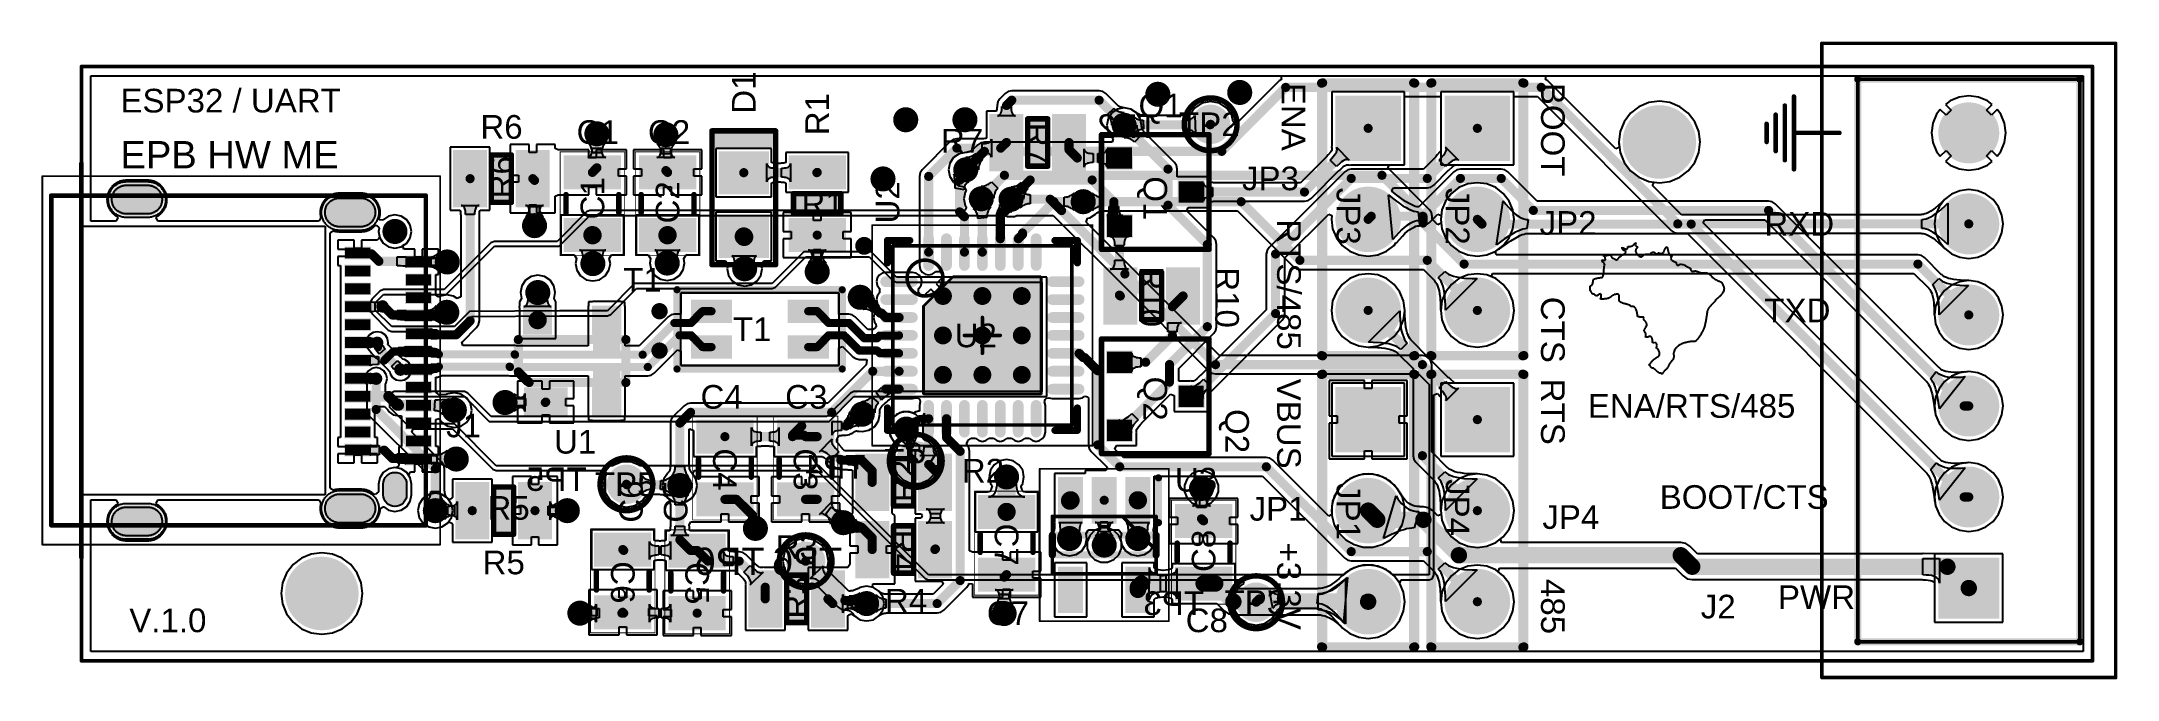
# Model space of a CAD drawing. Header units: inches. Extents: x 1.04 to 3.32, y 2.74 to 3.44.
import ezdxf

# ---------------------------------------------------------------- set-up
doc = ezdxf.new("R2010")
doc.units = ezdxf.units.IN
doc.header["$MEASUREMENT"] = 0
for name, color, linetype in [('Board', 56, 'Continuous'), ('Bottom 3D Body', 76, 'Continuous'), ('Bottom Courtyard', 56, 'Continuous'), ('Bottom Layer', 5, 'Continuous'), ('Bottom Overlay', 54, 'Continuous'), ('Bottom Paste', 16, 'Continuous'), ('Bottom Solder', 6, 'Continuous'), ('Keep-Out Layer', 6, 'Continuous'), ('Mechanical 12', 56, 'Continuous'), ('Mechanical 13', 56, 'Continuous'), ('Mechanical 15', 56, 'Continuous'), ('Mechanical 16', 56, 'Continuous'), ('Multi-Layer', 9, 'Continuous'), ('Pad Holes', 156, 'Continuous'), ('Top Courtyard', 56, 'Continuous'), ('Top Layer', 1, 'Continuous'), ('Top Overlay', 2, 'Continuous'), ('Top Paste', 8, 'Continuous'), ('Top Solder', 216, 'Continuous'), ('Via Holes', 16, 'Continuous')]:
    doc.layers.add(name, color=color, linetype=linetype)
doc.styles.add('Arial', font='', dxfattribs={"height": 0.2})
doc.styles.get('Arial').set_extended_font_data('Arial')

msp = doc.modelspace()

# ---------------------------------------------------------------- texts
at = {"layer": 'Bottom Overlay', "style": 'Arial', "text_generation_flag": 2}
for s, height, p in [('TP2', 0.026, (2.2671, 3.335)), ('TP5', 0.026, (1.6394, 2.9473)), ('TP4', 0.026, (1.9458, 2.9606)), ('TP6', 0.03, (1.835, 2.855)), ('TP3', 0.026, (2.3178, 2.8109))]:
    msp.add_text(s, height=height, dxfattribs=at).set_placement(p)
at = {"layer": 'Top Overlay', "style": 'Arial'}
for s, rotation, p in [('D1', 90, (1.825, 3.3616)), ('R1', 90, (1.9057, 3.338)), ('U2', 90, (1.9831, 3.2411)), ('R10', 270, (2.3301, 3.193)), ('Q2', 270, (2.3411, 3.0372)), ('C6', 90, (1.701, 2.9124)), ('C5', 90, (1.7502, 2.9124))]:
    msp.add_text(s, height=0.026, rotation=rotation, dxfattribs=at).set_placement(p)
for s, height, p in [('ESP32 / UART', 0.026, (1.1271, 3.363)), ('Q1', 0.026, (2.2458, 3.3576)), ('R6', 0.026, (1.5226, 3.3342)), ('C1', 0.026, (1.6283, 3.3285)), ('C2', 0.026, (1.7067, 3.3285)), ('EPB HW ME', 0.03, (1.1271, 3.3016)), ('R7', 0.026, (2.0287, 3.319)), ('JP3', 0.026, (2.3595, 3.2776)), ('JP2', 0.026, (2.6865, 3.2286)), ('RXD', 0.026, (2.9335, 3.2276)), ('T1', 0.026, (1.6795, 3.1661)), ('TXD', 0.026, (2.9335, 3.1326)), ('C4', 0.026, (1.7645, 3.0376)), ('C3', 0.026, (1.8575, 3.0376)), ('ENA/RTS/485', 0.026, (2.7395, 3.0276)), ('J1', 0.026, (1.485, 3.0062)), ('U1', 0.026, (1.6035, 2.9883)), ('R2', 0.026, (2.0516, 2.9565)), ('U3', 0.026, (2.2858, 2.9466)), ('BOOT/CTS', 0.026, (2.8185, 2.9276)), ('JP1', 0.026, (2.3678, 2.9146)), ('JP4', 0.026, (2.6895, 2.9056)), ('R3', 0.026, (1.8471, 2.8725)), ('R5', 0.026, (1.525, 2.8557)), ('R4', 0.026, (1.9671, 2.8137)), ('J2', 0.026, (2.8636, 2.8072)), ('PWR', 0.026, (2.9484, 2.8176)), ('V.1.0', 0.026, (1.1368, 2.7921)), ('C7', 0.026, (2.0791, 2.8)), ('C8', 0.026, (2.2976, 2.7921))]:
    msp.add_text(s, height=height, dxfattribs=at).set_placement(p)

# ---------------------------------------------------------------- blocks, each defined once
blk = doc.blocks.new('TP_B_15')
at = {"layer": 'Bottom Layer'}
h = blk.add_hatch(color=5, dxfattribs=at)
edge = h.paths.add_edge_path()
edge.add_arc((0, 0), 0.0197, 0, 360)
at = {"layer": 'Bottom Paste'}
h = blk.add_hatch(color=16, dxfattribs=at)
edge = h.paths.add_edge_path()
edge.add_arc((0, 0), 0.00169, 0, 360)
at = {"layer": 'Bottom Solder'}
h = blk.add_hatch(color=6, dxfattribs=at)
edge = h.paths.add_edge_path()
edge.add_arc((0, 0), 0.0217, 0, 360)
at = {"layer": 'Bottom Overlay'}
for points in [[(0.029, 0, 0.006, 0.006, 1), (-0.029, 0, 0.006, 0.006, 1)], [(-0.0305, 0, 0.003, 0.003, 1), (-0.0275, 0, 0.003, 0.003, 1)], [(0.0275, 0, 0.003, 0.003, 1), (0.0305, 0, 0.003, 0.003, 1)]]:
    blk.add_lwpolyline(points, format="xyseb", close=True, dxfattribs=at)
at = {"layer": 'Mechanical 12', "style": 'Arial', "text_generation_flag": 2}
blk.add_text('TP6', height=0.03, rotation=180, dxfattribs=at).set_placement((-0.04, 0.015))
blk = doc.blocks.new('JMP_3_PTH_180_16')
at = {"layer": 'Bottom Layer'}
blk.add_hatch(color=5, dxfattribs=at).paths.add_polyline_path([(-0.135, 0.035), (-0.065, 0.035), (-0.065, -0.035), (-0.135, -0.035)])
h = blk.add_hatch(color=5, dxfattribs=at)
edge = h.paths.add_edge_path()
edge.add_arc((0, 0), 0.035, 0, 360)
h = blk.add_hatch(color=5, dxfattribs=at)
edge = h.paths.add_edge_path()
edge.add_arc((0.1, 0), 0.035, 0, 360)
at = {"layer": 'Bottom Solder'}
blk.add_hatch(color=6, dxfattribs=at).paths.add_polyline_path([(-0.136, 0.036), (-0.064, 0.036), (-0.064, -0.036), (-0.136, -0.036)])
h = blk.add_hatch(color=6, dxfattribs=at)
edge = h.paths.add_edge_path()
edge.add_arc((0, 0), 0.036, 0, 360)
h = blk.add_hatch(color=6, dxfattribs=at)
edge = h.paths.add_edge_path()
edge.add_arc((0.1, 0), 0.036, 0, 360)
at = {"layer": 'Multi-Layer'}
blk.add_hatch(color=9, dxfattribs=at).paths.add_polyline_path([(-0.135, 0.035), (-0.065, 0.035), (-0.065, -0.035), (-0.135, -0.035)])
h = blk.add_hatch(color=9, dxfattribs=at)
edge = h.paths.add_edge_path()
edge.add_arc((0, 0), 0.035, 0, 360)
h = blk.add_hatch(color=9, dxfattribs=at)
edge = h.paths.add_edge_path()
edge.add_arc((0.1, 0), 0.035, 0, 360)
at = {"layer": 'Pad Holes'}
h = blk.add_hatch(color=7, dxfattribs=at)
edge = h.paths.add_edge_path()
edge.add_arc((-0.1, 0), 0.0215, 0, 360)
h = blk.add_hatch(color=7, dxfattribs=at)
edge = h.paths.add_edge_path()
edge.add_arc((0, 0), 0.0215, 0, 360)
h = blk.add_hatch(color=7, dxfattribs=at)
edge = h.paths.add_edge_path()
edge.add_arc((0.1, 0), 0.0215, 0, 360)
at = {"layer": 'Top Layer'}
blk.add_hatch(color=1, dxfattribs=at).paths.add_polyline_path([(-0.135, 0.035), (-0.065, 0.035), (-0.065, -0.035), (-0.135, -0.035)])
h = blk.add_hatch(color=1, dxfattribs=at)
edge = h.paths.add_edge_path()
edge.add_arc((0, 0), 0.035, 0, 360)
h = blk.add_hatch(color=1, dxfattribs=at)
edge = h.paths.add_edge_path()
edge.add_arc((0.1, 0), 0.035, 0, 360)
at = {"layer": 'Top Solder'}
blk.add_hatch(color=216, dxfattribs=at).paths.add_polyline_path([(-0.136, 0.036), (-0.064, 0.036), (-0.064, -0.036), (-0.136, -0.036)])
h = blk.add_hatch(color=216, dxfattribs=at)
edge = h.paths.add_edge_path()
edge.add_arc((0, 0), 0.036, 0, 360)
h = blk.add_hatch(color=216, dxfattribs=at)
edge = h.paths.add_edge_path()
edge.add_arc((0.1, 0), 0.036, 0, 360)
at = {"layer": 'Mechanical 16'}
for points in [[(-0.1496, -0.0512, 0.01, 0.01, 0), (-0.1496, 0.0512, 0.01, 0.01, 0)], [(0.1496, 0.0512, 0.01, 0.01, 0), (-0.1496, 0.0512, 0.01, 0.01, 0)], [(0.1496, -0.0512, 0.01, 0.01, 0), (0.1496, 0.0512, 0.01, 0.01, 0)], [(0.1496, -0.0512, 0.01, 0.01, 0), (-0.1496, -0.0512, 0.01, 0.01, 0)]]:
    blk.add_lwpolyline(points, format="xyseb", dxfattribs=at)
for points in [[(-0.1521, 0.0512, 0.005, 0.005, 1), (-0.1471, 0.0512, 0.005, 0.005, 1)], [(-0.1521, 0.0512, 0.005, 0.005, 1), (-0.1471, 0.0512, 0.005, 0.005, 1)], [(0.1471, 0.0512, 0.005, 0.005, 1), (0.1521, 0.0512, 0.005, 0.005, 1)], [(0.1471, 0.0512, 0.005, 0.005, 1), (0.1521, 0.0512, 0.005, 0.005, 1)], [(-0.1521, -0.0512, 0.005, 0.005, 1), (-0.1471, -0.0512, 0.005, 0.005, 1)], [(-0.1521, -0.0512, 0.005, 0.005, 1), (-0.1471, -0.0512, 0.005, 0.005, 1)], [(0.1471, -0.0512, 0.005, 0.005, 1), (0.1521, -0.0512, 0.005, 0.005, 1)], [(0.1471, -0.0512, 0.005, 0.005, 1), (0.1521, -0.0512, 0.005, 0.005, 1)]]:
    blk.add_lwpolyline(points, format="xyseb", close=True, dxfattribs=at)
at = {"layer": 'Top Overlay'}
for points in [[(0.15, 0.05, 0.01, 0.01, 0), (-0.15, 0.05, 0.01, 0.01, 0)], [(-0.15, -0.05, 0.01, 0.01, 0), (-0.15, 0.05, 0.01, 0.01, 0)], [(0.15, -0.05, 0.01, 0.01, 0), (0.15, 0.05, 0.01, 0.01, 0)], [(0.15, -0.05, 0.01, 0.01, 0), (-0.15, -0.05, 0.01, 0.01, 0)]]:
    blk.add_lwpolyline(points, format="xyseb", dxfattribs=at)
for points in [[(-0.1525, 0.05, 0.005, 0.005, 1), (-0.1475, 0.05, 0.005, 0.005, 1)], [(-0.1525, 0.05, 0.005, 0.005, 1), (-0.1475, 0.05, 0.005, 0.005, 1)], [(0.1475, 0.05, 0.005, 0.005, 1), (0.1525, 0.05, 0.005, 0.005, 1)], [(0.1475, 0.05, 0.005, 0.005, 1), (0.1525, 0.05, 0.005, 0.005, 1)], [(-0.1525, -0.05, 0.005, 0.005, 1), (-0.1475, -0.05, 0.005, 0.005, 1)], [(-0.1525, -0.05, 0.005, 0.005, 1), (-0.1475, -0.05, 0.005, 0.005, 1)], [(0.1475, -0.05, 0.005, 0.005, 1), (0.1525, -0.05, 0.005, 0.005, 1)], [(0.1475, -0.05, 0.005, 0.005, 1), (0.1525, -0.05, 0.005, 0.005, 1)]]:
    blk.add_lwpolyline(points, format="xyseb", close=True, dxfattribs=at)
at = {"layer": 'Mechanical 12', "style": 'Arial'}
blk.add_text('JP4', height=0.026, dxfattribs=at).set_placement((-0.0347, -0.0347))
at = {"layer": 'Top Overlay', "style": 'Arial'}
for s, p in [('RTS', (-0.145, 0.07)), ('485', (0.075, 0.07))]:
    blk.add_text(s, height=0.026, dxfattribs=at).set_placement(p)
blk = doc.blocks.new('R0805_17')
at = {"layer": 'Top Layer'}
for points in [[(0.0295, 0.0512), (0.0295, 0.0177), (-0.0295, 0.0177), (-0.0295, 0.0512)], [(0.0295, -0.0177), (0.0295, -0.0512), (-0.0295, -0.0512), (-0.0295, -0.0177)]]:
    blk.add_hatch(color=1, dxfattribs=at).paths.add_polyline_path(points)
at = {"layer": 'Top Overlay'}
blk.add_hatch(color=2, dxfattribs=at).paths.add_polyline_path([(-0.026, -0.009), (0.026, -0.009), (0.026, 0.01), (-0.026, 0.01)])
at = {"layer": 'Top Paste'}
for points in [[(0.0295, 0.0512), (0.0295, 0.0177), (-0.0295, 0.0177), (-0.0295, 0.0512)], [(0.0295, -0.0177), (0.0295, -0.0512), (-0.0295, -0.0512), (-0.0295, -0.0177)]]:
    blk.add_hatch(color=8, dxfattribs=at).paths.add_polyline_path(points)
at = {"layer": 'Top Solder'}
for points in [[(0.0315, 0.0531), (0.0315, 0.0157), (-0.0315, 0.0157), (-0.0315, 0.0531)], [(0.0315, -0.0157), (0.0315, -0.0531), (-0.0315, -0.0531), (-0.0315, -0.0157)]]:
    blk.add_hatch(color=216, dxfattribs=at).paths.add_polyline_path(points)
at = {"layer": 'Top Overlay'}
for points in [[(0.026, 0.011, 0.006, 0.006, 0), (-0.026, 0.011, 0.006, 0.006, 0)], [(-0.026, 0.011, 0.006, 0.006, 0), (-0.026, -0.011, 0.006, 0.006, 0)], [(0.026, 0.011, 0.006, 0.006, 0), (0.026, -0.011, 0.006, 0.006, 0)], [(0.026, -0.011, 0.006, 0.006, 0), (-0.026, -0.011, 0.006, 0.006, 0)]]:
    blk.add_lwpolyline(points, format="xyseb", dxfattribs=at)
for points in [[(-0.0275, 0.011, 0.003, 0.003, 1), (-0.0245, 0.011, 0.003, 0.003, 1)], [(-0.0275, 0.011, 0.003, 0.003, 1), (-0.0245, 0.011, 0.003, 0.003, 1)], [(0.0245, 0.011, 0.003, 0.003, 1), (0.0275, 0.011, 0.003, 0.003, 1)], [(0.0245, 0.011, 0.003, 0.003, 1), (0.0275, 0.011, 0.003, 0.003, 1)], [(-0.0275, -0.011, 0.003, 0.003, 1), (-0.0245, -0.011, 0.003, 0.003, 1)], [(-0.0275, -0.011, 0.003, 0.003, 1), (-0.0245, -0.011, 0.003, 0.003, 1)], [(0.0245, -0.011, 0.003, 0.003, 1), (0.0275, -0.011, 0.003, 0.003, 1)], [(0.0245, -0.011, 0.003, 0.003, 1), (0.0275, -0.011, 0.003, 0.003, 1)]]:
    blk.add_lwpolyline(points, format="xyseb", close=True, dxfattribs=at)
at = {"layer": 'Mechanical 12', "style": 'Arial'}
blk.add_text('R2', height=0.026, dxfattribs=at).set_placement((-0.0217, -0.013))
blk = doc.blocks.new('TP_B_18')
at = {"layer": 'Bottom Layer'}
h = blk.add_hatch(color=5, dxfattribs=at)
edge = h.paths.add_edge_path()
edge.add_arc((0, 0), 0.0197, 0, 360)
at = {"layer": 'Bottom Paste'}
h = blk.add_hatch(color=16, dxfattribs=at)
edge = h.paths.add_edge_path()
edge.add_arc((0, 0), 0.00169, 0, 360)
at = {"layer": 'Bottom Solder'}
h = blk.add_hatch(color=6, dxfattribs=at)
edge = h.paths.add_edge_path()
edge.add_arc((0, 0), 0.0217, 0, 360)
at = {"layer": 'Bottom Overlay'}
for points in [[(0.029, 0, 0.006, 0.006, 1), (-0.029, 0, 0.006, 0.006, 1)], [(-0.0305, 0, 0.003, 0.003, 1), (-0.0275, 0, 0.003, 0.003, 1)], [(0.0275, 0, 0.003, 0.003, 1), (0.0305, 0, 0.003, 0.003, 1)]]:
    blk.add_lwpolyline(points, format="xyseb", close=True, dxfattribs=at)
at = {"layer": 'Mechanical 12', "style": 'Arial'}
blk.add_text('TP5', height=0.026, rotation=180, dxfattribs=at).set_placement((0.0347, 0.013))
blk = doc.blocks.new('TP_B_19')
at = {"layer": 'Bottom Layer'}
h = blk.add_hatch(color=5, dxfattribs=at)
edge = h.paths.add_edge_path()
edge.add_arc((0, 0), 0.0197, 0, 360)
at = {"layer": 'Bottom Paste'}
h = blk.add_hatch(color=16, dxfattribs=at)
edge = h.paths.add_edge_path()
edge.add_arc((0, 0), 0.00169, 0, 360)
at = {"layer": 'Bottom Solder'}
h = blk.add_hatch(color=6, dxfattribs=at)
edge = h.paths.add_edge_path()
edge.add_arc((0, 0), 0.0217, 0, 360)
at = {"layer": 'Bottom Overlay'}
for points in [[(0.029, 0, 0.006, 0.006, 1), (-0.029, 0, 0.006, 0.006, 1)], [(-0.0305, 0, 0.003, 0.003, 1), (-0.0275, 0, 0.003, 0.003, 1)], [(0.0275, 0, 0.003, 0.003, 1), (0.0305, 0, 0.003, 0.003, 1)]]:
    blk.add_lwpolyline(points, format="xyseb", close=True, dxfattribs=at)
at = {"layer": 'Mechanical 12', "style": 'Arial'}
blk.add_text('TP4', height=0.026, rotation=180, dxfattribs=at).set_placement((0.0347, 0.013))
blk = doc.blocks.new('TP_B_20')
at = {"layer": 'Bottom Layer'}
h = blk.add_hatch(color=5, dxfattribs=at)
edge = h.paths.add_edge_path()
edge.add_arc((0, 0), 0.0197, 0, 360)
at = {"layer": 'Bottom Paste'}
h = blk.add_hatch(color=16, dxfattribs=at)
edge = h.paths.add_edge_path()
edge.add_arc((0, 0), 0.00169, 0, 360)
at = {"layer": 'Bottom Solder'}
h = blk.add_hatch(color=6, dxfattribs=at)
edge = h.paths.add_edge_path()
edge.add_arc((0, 0), 0.0217, 0, 360)
at = {"layer": 'Bottom Overlay'}
for points in [[(0.029, 0, 0.006, 0.006, 1), (-0.029, 0, 0.006, 0.006, 1)], [(-0.0305, 0, 0.003, 0.003, 1), (-0.0275, 0, 0.003, 0.003, 1)], [(0.0275, 0, 0.003, 0.003, 1), (0.0305, 0, 0.003, 0.003, 1)]]:
    blk.add_lwpolyline(points, format="xyseb", close=True, dxfattribs=at)
at = {"layer": 'Mechanical 12', "style": 'Arial'}
blk.add_text('TP3', height=0.026, rotation=180, dxfattribs=at).set_placement((0.0347, 0.013))
blk = doc.blocks.new('TP_B_21')
at = {"layer": 'Bottom Layer'}
h = blk.add_hatch(color=5, dxfattribs=at)
edge = h.paths.add_edge_path()
edge.add_arc((0, 0), 0.0197, 0, 360)
at = {"layer": 'Bottom Paste'}
h = blk.add_hatch(color=16, dxfattribs=at)
edge = h.paths.add_edge_path()
edge.add_arc((0, 0), 0.00169, 0, 360)
at = {"layer": 'Bottom Solder'}
h = blk.add_hatch(color=6, dxfattribs=at)
edge = h.paths.add_edge_path()
edge.add_arc((0, 0), 0.0217, 0, 360)
at = {"layer": 'Bottom Overlay'}
for points in [[(0.029, 0, 0.006, 0.006, 1), (-0.029, 0, 0.006, 0.006, 1)], [(-0.0305, 0, 0.003, 0.003, 1), (-0.0275, 0, 0.003, 0.003, 1)], [(0.0275, 0, 0.003, 0.003, 1), (0.0305, 0, 0.003, 0.003, 1)]]:
    blk.add_lwpolyline(points, format="xyseb", close=True, dxfattribs=at)
at = {"layer": 'Mechanical 12', "style": 'Arial'}
blk.add_text('TP2', height=0.026, rotation=180, dxfattribs=at).set_placement((0.0347, 0.013))
blk = doc.blocks.new('JMP_3_PTH_180_22')
at = {"layer": 'Bottom Layer'}
blk.add_hatch(color=5, dxfattribs=at).paths.add_polyline_path([(-0.135, 0.035), (-0.065, 0.035), (-0.065, -0.035), (-0.135, -0.035)])
h = blk.add_hatch(color=5, dxfattribs=at)
edge = h.paths.add_edge_path()
edge.add_arc((0, 0), 0.035, 0, 360)
h = blk.add_hatch(color=5, dxfattribs=at)
edge = h.paths.add_edge_path()
edge.add_arc((0.1, 0), 0.035, 0, 360)
at = {"layer": 'Bottom Solder'}
blk.add_hatch(color=6, dxfattribs=at).paths.add_polyline_path([(-0.136, 0.036), (-0.064, 0.036), (-0.064, -0.036), (-0.136, -0.036)])
h = blk.add_hatch(color=6, dxfattribs=at)
edge = h.paths.add_edge_path()
edge.add_arc((0, 0), 0.036, 0, 360)
h = blk.add_hatch(color=6, dxfattribs=at)
edge = h.paths.add_edge_path()
edge.add_arc((0.1, 0), 0.036, 0, 360)
at = {"layer": 'Multi-Layer'}
blk.add_hatch(color=9, dxfattribs=at).paths.add_polyline_path([(-0.135, 0.035), (-0.065, 0.035), (-0.065, -0.035), (-0.135, -0.035)])
h = blk.add_hatch(color=9, dxfattribs=at)
edge = h.paths.add_edge_path()
edge.add_arc((0, 0), 0.035, 0, 360)
h = blk.add_hatch(color=9, dxfattribs=at)
edge = h.paths.add_edge_path()
edge.add_arc((0.1, 0), 0.035, 0, 360)
at = {"layer": 'Pad Holes'}
h = blk.add_hatch(color=7, dxfattribs=at)
edge = h.paths.add_edge_path()
edge.add_arc((-0.1, 0), 0.0215, 0, 360)
h = blk.add_hatch(color=7, dxfattribs=at)
edge = h.paths.add_edge_path()
edge.add_arc((0, 0), 0.0215, 0, 360)
h = blk.add_hatch(color=7, dxfattribs=at)
edge = h.paths.add_edge_path()
edge.add_arc((0.1, 0), 0.0215, 0, 360)
at = {"layer": 'Top Layer'}
blk.add_hatch(color=1, dxfattribs=at).paths.add_polyline_path([(-0.135, 0.035), (-0.065, 0.035), (-0.065, -0.035), (-0.135, -0.035)])
h = blk.add_hatch(color=1, dxfattribs=at)
edge = h.paths.add_edge_path()
edge.add_arc((0, 0), 0.035, 0, 360)
h = blk.add_hatch(color=1, dxfattribs=at)
edge = h.paths.add_edge_path()
edge.add_arc((0.1, 0), 0.035, 0, 360)
at = {"layer": 'Top Solder'}
blk.add_hatch(color=216, dxfattribs=at).paths.add_polyline_path([(-0.136, 0.036), (-0.064, 0.036), (-0.064, -0.036), (-0.136, -0.036)])
h = blk.add_hatch(color=216, dxfattribs=at)
edge = h.paths.add_edge_path()
edge.add_arc((0, 0), 0.036, 0, 360)
h = blk.add_hatch(color=216, dxfattribs=at)
edge = h.paths.add_edge_path()
edge.add_arc((0.1, 0), 0.036, 0, 360)
at = {"layer": 'Mechanical 16'}
for points in [[(0.1496, 0.0512, 0.01, 0.01, 0), (-0.1496, 0.0512, 0.01, 0.01, 0)], [(-0.1496, -0.0512, 0.01, 0.01, 0), (-0.1496, 0.0512, 0.01, 0.01, 0)], [(0.1496, -0.0512, 0.01, 0.01, 0), (0.1496, 0.0512, 0.01, 0.01, 0)], [(0.1496, -0.0512, 0.01, 0.01, 0), (-0.1496, -0.0512, 0.01, 0.01, 0)]]:
    blk.add_lwpolyline(points, format="xyseb", dxfattribs=at)
for points in [[(-0.1521, 0.0512, 0.005, 0.005, 1), (-0.1471, 0.0512, 0.005, 0.005, 1)], [(-0.1521, 0.0512, 0.005, 0.005, 1), (-0.1471, 0.0512, 0.005, 0.005, 1)], [(0.1471, 0.0512, 0.005, 0.005, 1), (0.1521, 0.0512, 0.005, 0.005, 1)], [(0.1471, 0.0512, 0.005, 0.005, 1), (0.1521, 0.0512, 0.005, 0.005, 1)], [(-0.1521, -0.0512, 0.005, 0.005, 1), (-0.1471, -0.0512, 0.005, 0.005, 1)], [(-0.1521, -0.0512, 0.005, 0.005, 1), (-0.1471, -0.0512, 0.005, 0.005, 1)], [(0.1471, -0.0512, 0.005, 0.005, 1), (0.1521, -0.0512, 0.005, 0.005, 1)], [(0.1471, -0.0512, 0.005, 0.005, 1), (0.1521, -0.0512, 0.005, 0.005, 1)]]:
    blk.add_lwpolyline(points, format="xyseb", close=True, dxfattribs=at)
at = {"layer": 'Top Overlay'}
for points in [[(-0.15, -0.05, 0.01, 0.01, 0), (-0.15, 0.05, 0.01, 0.01, 0)], [(0.15, 0.05, 0.01, 0.01, 0), (-0.15, 0.05, 0.01, 0.01, 0)], [(0.15, -0.05, 0.01, 0.01, 0), (0.15, 0.05, 0.01, 0.01, 0)], [(0.15, -0.05, 0.01, 0.01, 0), (-0.15, -0.05, 0.01, 0.01, 0)]]:
    blk.add_lwpolyline(points, format="xyseb", dxfattribs=at)
for points in [[(-0.1525, 0.05, 0.005, 0.005, 1), (-0.1475, 0.05, 0.005, 0.005, 1)], [(-0.1525, 0.05, 0.005, 0.005, 1), (-0.1475, 0.05, 0.005, 0.005, 1)], [(0.1475, 0.05, 0.005, 0.005, 1), (0.1525, 0.05, 0.005, 0.005, 1)], [(0.1475, 0.05, 0.005, 0.005, 1), (0.1525, 0.05, 0.005, 0.005, 1)], [(-0.1525, -0.05, 0.005, 0.005, 1), (-0.1475, -0.05, 0.005, 0.005, 1)], [(-0.1525, -0.05, 0.005, 0.005, 1), (-0.1475, -0.05, 0.005, 0.005, 1)], [(0.1475, -0.05, 0.005, 0.005, 1), (0.1525, -0.05, 0.005, 0.005, 1)], [(0.1475, -0.05, 0.005, 0.005, 1), (0.1525, -0.05, 0.005, 0.005, 1)]]:
    blk.add_lwpolyline(points, format="xyseb", close=True, dxfattribs=at)
at = {"layer": 'Mechanical 12', "style": 'Arial'}
blk.add_text('JP3', height=0.026, dxfattribs=at).set_placement((-0.0347, -0.0347))
at = {"layer": 'Top Overlay', "style": 'Arial'}
for s, p in [('ENA', (-0.15, -0.095)), ('RTS/485', (0, -0.1))]:
    blk.add_text(s, height=0.026, dxfattribs=at).set_placement(p)
blk = doc.blocks.new('JMP_3_PTH_180_23')
at = {"layer": 'Bottom Layer'}
blk.add_hatch(color=5, dxfattribs=at).paths.add_polyline_path([(-0.135, 0.035), (-0.065, 0.035), (-0.065, -0.035), (-0.135, -0.035)])
h = blk.add_hatch(color=5, dxfattribs=at)
edge = h.paths.add_edge_path()
edge.add_arc((0, 0), 0.035, 0, 360)
h = blk.add_hatch(color=5, dxfattribs=at)
edge = h.paths.add_edge_path()
edge.add_arc((0.1, 0), 0.035, 0, 360)
at = {"layer": 'Bottom Solder'}
blk.add_hatch(color=6, dxfattribs=at).paths.add_polyline_path([(-0.136, 0.036), (-0.064, 0.036), (-0.064, -0.036), (-0.136, -0.036)])
h = blk.add_hatch(color=6, dxfattribs=at)
edge = h.paths.add_edge_path()
edge.add_arc((0, 0), 0.036, 0, 360)
h = blk.add_hatch(color=6, dxfattribs=at)
edge = h.paths.add_edge_path()
edge.add_arc((0.1, 0), 0.036, 0, 360)
at = {"layer": 'Multi-Layer'}
blk.add_hatch(color=9, dxfattribs=at).paths.add_polyline_path([(-0.135, 0.035), (-0.065, 0.035), (-0.065, -0.035), (-0.135, -0.035)])
h = blk.add_hatch(color=9, dxfattribs=at)
edge = h.paths.add_edge_path()
edge.add_arc((0, 0), 0.035, 0, 360)
h = blk.add_hatch(color=9, dxfattribs=at)
edge = h.paths.add_edge_path()
edge.add_arc((0.1, 0), 0.035, 0, 360)
at = {"layer": 'Pad Holes'}
h = blk.add_hatch(color=7, dxfattribs=at)
edge = h.paths.add_edge_path()
edge.add_arc((-0.1, 0), 0.0215, 0, 360)
h = blk.add_hatch(color=7, dxfattribs=at)
edge = h.paths.add_edge_path()
edge.add_arc((0, 0), 0.0215, 0, 360)
h = blk.add_hatch(color=7, dxfattribs=at)
edge = h.paths.add_edge_path()
edge.add_arc((0.1, 0), 0.0215, 0, 360)
at = {"layer": 'Top Layer'}
blk.add_hatch(color=1, dxfattribs=at).paths.add_polyline_path([(-0.135, 0.035), (-0.065, 0.035), (-0.065, -0.035), (-0.135, -0.035)])
h = blk.add_hatch(color=1, dxfattribs=at)
edge = h.paths.add_edge_path()
edge.add_arc((0, 0), 0.035, 0, 360)
h = blk.add_hatch(color=1, dxfattribs=at)
edge = h.paths.add_edge_path()
edge.add_arc((0.1, 0), 0.035, 0, 360)
at = {"layer": 'Top Solder'}
blk.add_hatch(color=216, dxfattribs=at).paths.add_polyline_path([(-0.136, 0.036), (-0.064, 0.036), (-0.064, -0.036), (-0.136, -0.036)])
h = blk.add_hatch(color=216, dxfattribs=at)
edge = h.paths.add_edge_path()
edge.add_arc((0, 0), 0.036, 0, 360)
h = blk.add_hatch(color=216, dxfattribs=at)
edge = h.paths.add_edge_path()
edge.add_arc((0.1, 0), 0.036, 0, 360)
at = {"layer": 'Mechanical 16'}
for points in [[(-0.1496, -0.0512, 0.01, 0.01, 0), (-0.1496, 0.0512, 0.01, 0.01, 0)], [(0.1496, 0.0512, 0.01, 0.01, 0), (-0.1496, 0.0512, 0.01, 0.01, 0)], [(0.1496, -0.0512, 0.01, 0.01, 0), (0.1496, 0.0512, 0.01, 0.01, 0)], [(-0.1496, -0.0512, 0.01, 0.01, 0), (0.1496, -0.0512, 0.01, 0.01, 0)]]:
    blk.add_lwpolyline(points, format="xyseb", dxfattribs=at)
for points in [[(-0.1521, 0.0512, 0.005, 0.005, 1), (-0.1471, 0.0512, 0.005, 0.005, 1)], [(-0.1521, 0.0512, 0.005, 0.005, 1), (-0.1471, 0.0512, 0.005, 0.005, 1)], [(0.1471, 0.0512, 0.005, 0.005, 1), (0.1521, 0.0512, 0.005, 0.005, 1)], [(0.1471, 0.0512, 0.005, 0.005, 1), (0.1521, 0.0512, 0.005, 0.005, 1)], [(-0.1521, -0.0512, 0.005, 0.005, 1), (-0.1471, -0.0512, 0.005, 0.005, 1)], [(-0.1521, -0.0512, 0.005, 0.005, 1), (-0.1471, -0.0512, 0.005, 0.005, 1)], [(0.1471, -0.0512, 0.005, 0.005, 1), (0.1521, -0.0512, 0.005, 0.005, 1)], [(0.1471, -0.0512, 0.005, 0.005, 1), (0.1521, -0.0512, 0.005, 0.005, 1)]]:
    blk.add_lwpolyline(points, format="xyseb", close=True, dxfattribs=at)
at = {"layer": 'Top Overlay'}
for points in [[(0.15, 0.05, 0.01, 0.01, 0), (-0.15, 0.05, 0.01, 0.01, 0)], [(-0.15, -0.05, 0.01, 0.01, 0), (-0.15, 0.05, 0.01, 0.01, 0)], [(0.15, -0.05, 0.01, 0.01, 0), (0.15, 0.05, 0.01, 0.01, 0)], [(-0.15, -0.05, 0.01, 0.01, 0), (0.15, -0.05, 0.01, 0.01, 0)]]:
    blk.add_lwpolyline(points, format="xyseb", dxfattribs=at)
for points in [[(-0.1525, 0.05, 0.005, 0.005, 1), (-0.1475, 0.05, 0.005, 0.005, 1)], [(-0.1525, 0.05, 0.005, 0.005, 1), (-0.1475, 0.05, 0.005, 0.005, 1)], [(0.1475, 0.05, 0.005, 0.005, 1), (0.1525, 0.05, 0.005, 0.005, 1)], [(0.1475, 0.05, 0.005, 0.005, 1), (0.1525, 0.05, 0.005, 0.005, 1)], [(-0.1525, -0.05, 0.005, 0.005, 1), (-0.1475, -0.05, 0.005, 0.005, 1)], [(-0.1525, -0.05, 0.005, 0.005, 1), (-0.1475, -0.05, 0.005, 0.005, 1)], [(0.1475, -0.05, 0.005, 0.005, 1), (0.1525, -0.05, 0.005, 0.005, 1)], [(0.1475, -0.05, 0.005, 0.005, 1), (0.1525, -0.05, 0.005, 0.005, 1)]]:
    blk.add_lwpolyline(points, format="xyseb", close=True, dxfattribs=at)
at = {"layer": 'Mechanical 12', "style": 'Arial'}
blk.add_text('JP2', height=0.026, dxfattribs=at).set_placement((-0.0347, -0.0347))
at = {"layer": 'Top Overlay', "style": 'Arial'}
for s, p in [('BOOT', (-0.15, 0.07)), ('CTS', (0.085, 0.07))]:
    blk.add_text(s, height=0.026, dxfattribs=at).set_placement(p)
blk = doc.blocks.new('JMP_3_PTH_180_24')
at = {"layer": 'Bottom Layer'}
blk.add_hatch(color=5, dxfattribs=at).paths.add_polyline_path([(-0.135, 0.035), (-0.065, 0.035), (-0.065, -0.035), (-0.135, -0.035)])
h = blk.add_hatch(color=5, dxfattribs=at)
edge = h.paths.add_edge_path()
edge.add_arc((0, 0), 0.035, 0, 360)
h = blk.add_hatch(color=5, dxfattribs=at)
edge = h.paths.add_edge_path()
edge.add_arc((0.1, 0), 0.035, 0, 360)
at = {"layer": 'Bottom Solder'}
blk.add_hatch(color=6, dxfattribs=at).paths.add_polyline_path([(-0.136, 0.036), (-0.064, 0.036), (-0.064, -0.036), (-0.136, -0.036)])
h = blk.add_hatch(color=6, dxfattribs=at)
edge = h.paths.add_edge_path()
edge.add_arc((0, 0), 0.036, 0, 360)
h = blk.add_hatch(color=6, dxfattribs=at)
edge = h.paths.add_edge_path()
edge.add_arc((0.1, 0), 0.036, 0, 360)
at = {"layer": 'Multi-Layer'}
blk.add_hatch(color=9, dxfattribs=at).paths.add_polyline_path([(-0.135, 0.035), (-0.065, 0.035), (-0.065, -0.035), (-0.135, -0.035)])
h = blk.add_hatch(color=9, dxfattribs=at)
edge = h.paths.add_edge_path()
edge.add_arc((0, 0), 0.035, 0, 360)
h = blk.add_hatch(color=9, dxfattribs=at)
edge = h.paths.add_edge_path()
edge.add_arc((0.1, 0), 0.035, 0, 360)
at = {"layer": 'Pad Holes'}
h = blk.add_hatch(color=7, dxfattribs=at)
edge = h.paths.add_edge_path()
edge.add_arc((-0.1, 0), 0.0215, 0, 360)
h = blk.add_hatch(color=7, dxfattribs=at)
edge = h.paths.add_edge_path()
edge.add_arc((0, 0), 0.0215, 0, 360)
h = blk.add_hatch(color=7, dxfattribs=at)
edge = h.paths.add_edge_path()
edge.add_arc((0.1, 0), 0.0215, 0, 360)
at = {"layer": 'Top Layer'}
blk.add_hatch(color=1, dxfattribs=at).paths.add_polyline_path([(-0.135, 0.035), (-0.065, 0.035), (-0.065, -0.035), (-0.135, -0.035)])
h = blk.add_hatch(color=1, dxfattribs=at)
edge = h.paths.add_edge_path()
edge.add_arc((0, 0), 0.035, 0, 360)
h = blk.add_hatch(color=1, dxfattribs=at)
edge = h.paths.add_edge_path()
edge.add_arc((0.1, 0), 0.035, 0, 360)
at = {"layer": 'Top Solder'}
blk.add_hatch(color=216, dxfattribs=at).paths.add_polyline_path([(-0.136, 0.036), (-0.064, 0.036), (-0.064, -0.036), (-0.136, -0.036)])
h = blk.add_hatch(color=216, dxfattribs=at)
edge = h.paths.add_edge_path()
edge.add_arc((0, 0), 0.036, 0, 360)
h = blk.add_hatch(color=216, dxfattribs=at)
edge = h.paths.add_edge_path()
edge.add_arc((0.1, 0), 0.036, 0, 360)
at = {"layer": 'Mechanical 16'}
for points in [[(-0.1496, -0.0512, 0.01, 0.01, 0), (-0.1496, 0.0512, 0.01, 0.01, 0)], [(0.1496, 0.0512, 0.01, 0.01, 0), (-0.1496, 0.0512, 0.01, 0.01, 0)], [(0.1496, -0.0512, 0.01, 0.01, 0), (0.1496, 0.0512, 0.01, 0.01, 0)], [(-0.1496, -0.0512, 0.01, 0.01, 0), (0.1496, -0.0512, 0.01, 0.01, 0)]]:
    blk.add_lwpolyline(points, format="xyseb", dxfattribs=at)
for points in [[(-0.1521, 0.0512, 0.005, 0.005, 1), (-0.1471, 0.0512, 0.005, 0.005, 1)], [(-0.1521, 0.0512, 0.005, 0.005, 1), (-0.1471, 0.0512, 0.005, 0.005, 1)], [(0.1471, 0.0512, 0.005, 0.005, 1), (0.1521, 0.0512, 0.005, 0.005, 1)], [(0.1471, 0.0512, 0.005, 0.005, 1), (0.1521, 0.0512, 0.005, 0.005, 1)], [(-0.1521, -0.0512, 0.005, 0.005, 1), (-0.1471, -0.0512, 0.005, 0.005, 1)], [(-0.1521, -0.0512, 0.005, 0.005, 1), (-0.1471, -0.0512, 0.005, 0.005, 1)], [(0.1471, -0.0512, 0.005, 0.005, 1), (0.1521, -0.0512, 0.005, 0.005, 1)], [(0.1471, -0.0512, 0.005, 0.005, 1), (0.1521, -0.0512, 0.005, 0.005, 1)]]:
    blk.add_lwpolyline(points, format="xyseb", close=True, dxfattribs=at)
at = {"layer": 'Top Overlay'}
for points in [[(0.15, 0.05, 0.01, 0.01, 0), (-0.15, 0.05, 0.01, 0.01, 0)], [(-0.15, -0.05, 0.01, 0.01, 0), (-0.15, 0.05, 0.01, 0.01, 0)], [(0.15, -0.05, 0.01, 0.01, 0), (0.15, 0.05, 0.01, 0.01, 0)], [(-0.15, -0.05, 0.01, 0.01, 0), (0.15, -0.05, 0.01, 0.01, 0)]]:
    blk.add_lwpolyline(points, format="xyseb", dxfattribs=at)
for points in [[(-0.1525, 0.05, 0.005, 0.005, 1), (-0.1475, 0.05, 0.005, 0.005, 1)], [(-0.1525, 0.05, 0.005, 0.005, 1), (-0.1475, 0.05, 0.005, 0.005, 1)], [(0.1475, 0.05, 0.005, 0.005, 1), (0.1525, 0.05, 0.005, 0.005, 1)], [(0.1475, 0.05, 0.005, 0.005, 1), (0.1525, 0.05, 0.005, 0.005, 1)], [(-0.1525, -0.05, 0.005, 0.005, 1), (-0.1475, -0.05, 0.005, 0.005, 1)], [(-0.1525, -0.05, 0.005, 0.005, 1), (-0.1475, -0.05, 0.005, 0.005, 1)], [(0.1475, -0.05, 0.005, 0.005, 1), (0.1525, -0.05, 0.005, 0.005, 1)], [(0.1475, -0.05, 0.005, 0.005, 1), (0.1525, -0.05, 0.005, 0.005, 1)]]:
    blk.add_lwpolyline(points, format="xyseb", close=True, dxfattribs=at)
at = {"layer": 'Mechanical 12', "style": 'Arial'}
blk.add_text('JP1', height=0.026, dxfattribs=at).set_placement((-0.0303, -0.0347))
at = {"layer": 'Top Overlay', "style": 'Arial'}
for s, p in [('VBUS', (-0.145, -0.1)), ('+3.3V', (0.035, -0.1))]:
    blk.add_text(s, height=0.026, dxfattribs=at).set_placement(p)
blk = doc.blocks.new('AH_2_0MMD_25')
at = {"layer": 'Bottom Layer'}
h = blk.add_hatch(color=5, dxfattribs=at)
edge = h.paths.add_edge_path()
edge.add_arc((0, 0), 0.0394, 0, 360)
at = {"layer": 'Bottom Solder'}
h = blk.add_hatch(color=6, dxfattribs=at)
edge = h.paths.add_edge_path()
edge.add_arc((0, 0), 0.0404, 0, 360)
at = {"layer": 'Multi-Layer'}
h = blk.add_hatch(color=9, dxfattribs=at)
edge = h.paths.add_edge_path()
edge.add_arc((0, 0), 0.0394, 0, 360)
at = {"layer": 'Pad Holes'}
h = blk.add_hatch(color=7, dxfattribs=at)
edge = h.paths.add_edge_path()
edge.add_arc((0, 0), 0.0394, 0, 360)
at = {"layer": 'Top Layer'}
h = blk.add_hatch(color=1, dxfattribs=at)
edge = h.paths.add_edge_path()
edge.add_arc((0, 0), 0.0394, 0, 360)
at = {"layer": 'Top Solder'}
h = blk.add_hatch(color=216, dxfattribs=at)
edge = h.paths.add_edge_path()
edge.add_arc((0, 0), 0.0404, 0, 360)
blk = doc.blocks.new('AH_2_0MMD_26')
at = {"layer": 'Bottom Layer'}
h = blk.add_hatch(color=5, dxfattribs=at)
edge = h.paths.add_edge_path()
edge.add_arc((0, 0), 0.0394, 0, 360)
at = {"layer": 'Bottom Solder'}
h = blk.add_hatch(color=6, dxfattribs=at)
edge = h.paths.add_edge_path()
edge.add_arc((0, 0), 0.0404, 0, 360)
at = {"layer": 'Multi-Layer'}
h = blk.add_hatch(color=9, dxfattribs=at)
edge = h.paths.add_edge_path()
edge.add_arc((0, 0), 0.0394, 0, 360)
at = {"layer": 'Pad Holes'}
h = blk.add_hatch(color=7, dxfattribs=at)
edge = h.paths.add_edge_path()
edge.add_arc((0, 0), 0.0394, 0, 360)
at = {"layer": 'Top Layer'}
h = blk.add_hatch(color=1, dxfattribs=at)
edge = h.paths.add_edge_path()
edge.add_arc((0, 0), 0.0394, 0, 360)
at = {"layer": 'Top Solder'}
h = blk.add_hatch(color=216, dxfattribs=at)
edge = h.paths.add_edge_path()
edge.add_arc((0, 0), 0.0404, 0, 360)
blk = doc.blocks.new('1725698_27')
at = {"layer": 'Bottom Layer'}
blk.add_hatch(color=5, dxfattribs=at).paths.add_polyline_path([(-0.0325, 0.0325), (0.0325, 0.0325), (0.0325, -0.0325), (-0.0325, -0.0325)])
h = blk.add_hatch(color=5, dxfattribs=at)
edge = h.paths.add_edge_path()
edge.add_arc((0.1, 0), 0.0325, 0, 360)
h = blk.add_hatch(color=5, dxfattribs=at)
edge = h.paths.add_edge_path()
edge.add_arc((0.2, 0), 0.0325, 0, 360)
h = blk.add_hatch(color=5, dxfattribs=at)
edge = h.paths.add_edge_path()
edge.add_arc((0.3, 0), 0.0325, 0, 360)
h = blk.add_hatch(color=5, dxfattribs=at)
edge = h.paths.add_edge_path()
edge.add_arc((0.4, 0), 0.0325, 0, 360)
h = blk.add_hatch(color=5, dxfattribs=at)
edge = h.paths.add_edge_path()
edge.add_arc((0.5, 0), 0.0325, 0, 360)
at = {"layer": 'Bottom Solder'}
blk.add_hatch(color=6, dxfattribs=at).paths.add_polyline_path([(-0.0335, 0.0335), (0.0335, 0.0335), (0.0335, -0.0335), (-0.0335, -0.0335)])
h = blk.add_hatch(color=6, dxfattribs=at)
edge = h.paths.add_edge_path()
edge.add_arc((0.1, 0), 0.0335, 0, 360)
h = blk.add_hatch(color=6, dxfattribs=at)
edge = h.paths.add_edge_path()
edge.add_arc((0.2, 0), 0.0335, 0, 360)
h = blk.add_hatch(color=6, dxfattribs=at)
edge = h.paths.add_edge_path()
edge.add_arc((0.3, 0), 0.0335, 0, 360)
h = blk.add_hatch(color=6, dxfattribs=at)
edge = h.paths.add_edge_path()
edge.add_arc((0.4, 0), 0.0335, 0, 360)
h = blk.add_hatch(color=6, dxfattribs=at)
edge = h.paths.add_edge_path()
edge.add_arc((0.5, 0), 0.0335, 0, 360)
at = {"layer": 'Multi-Layer'}
blk.add_hatch(color=9, dxfattribs=at).paths.add_polyline_path([(-0.0325, 0.0325), (0.0325, 0.0325), (0.0325, -0.0325), (-0.0325, -0.0325)])
h = blk.add_hatch(color=9, dxfattribs=at)
edge = h.paths.add_edge_path()
edge.add_arc((0.1, 0), 0.0325, 0, 360)
h = blk.add_hatch(color=9, dxfattribs=at)
edge = h.paths.add_edge_path()
edge.add_arc((0.2, 0), 0.0325, 0, 360)
h = blk.add_hatch(color=9, dxfattribs=at)
edge = h.paths.add_edge_path()
edge.add_arc((0.3, 0), 0.0325, 0, 360)
h = blk.add_hatch(color=9, dxfattribs=at)
edge = h.paths.add_edge_path()
edge.add_arc((0.4, 0), 0.0325, 0, 360)
h = blk.add_hatch(color=9, dxfattribs=at)
edge = h.paths.add_edge_path()
edge.add_arc((0.5, 0), 0.0325, 0, 360)
at = {"layer": 'Pad Holes'}
h = blk.add_hatch(color=7, dxfattribs=at)
edge = h.paths.add_edge_path()
edge.add_arc((0, 0), 0.0217, 0, 360)
h = blk.add_hatch(color=7, dxfattribs=at)
edge = h.paths.add_edge_path()
edge.add_arc((0.1, 0), 0.0217, 0, 360)
h = blk.add_hatch(color=7, dxfattribs=at)
edge = h.paths.add_edge_path()
edge.add_arc((0.2, 0), 0.0217, 0, 360)
h = blk.add_hatch(color=7, dxfattribs=at)
edge = h.paths.add_edge_path()
edge.add_arc((0.3, 0), 0.0217, 0, 360)
h = blk.add_hatch(color=7, dxfattribs=at)
edge = h.paths.add_edge_path()
edge.add_arc((0.4, 0), 0.0217, 0, 360)
h = blk.add_hatch(color=7, dxfattribs=at)
edge = h.paths.add_edge_path()
edge.add_arc((0.5, 0), 0.0217, 0, 360)
at = {"layer": 'Top Layer'}
blk.add_hatch(color=1, dxfattribs=at).paths.add_polyline_path([(-0.0325, 0.0325), (0.0325, 0.0325), (0.0325, -0.0325), (-0.0325, -0.0325)])
h = blk.add_hatch(color=1, dxfattribs=at)
edge = h.paths.add_edge_path()
edge.add_arc((0.1, 0), 0.0325, 0, 360)
h = blk.add_hatch(color=1, dxfattribs=at)
edge = h.paths.add_edge_path()
edge.add_arc((0.2, 0), 0.0325, 0, 360)
h = blk.add_hatch(color=1, dxfattribs=at)
edge = h.paths.add_edge_path()
edge.add_arc((0.3, 0), 0.0325, 0, 360)
h = blk.add_hatch(color=1, dxfattribs=at)
edge = h.paths.add_edge_path()
edge.add_arc((0.4, 0), 0.0325, 0, 360)
h = blk.add_hatch(color=1, dxfattribs=at)
edge = h.paths.add_edge_path()
edge.add_arc((0.5, 0), 0.0325, 0, 360)
at = {"layer": 'Top Solder'}
blk.add_hatch(color=216, dxfattribs=at).paths.add_polyline_path([(-0.0335, 0.0335), (0.0335, 0.0335), (0.0335, -0.0335), (-0.0335, -0.0335)])
h = blk.add_hatch(color=216, dxfattribs=at)
edge = h.paths.add_edge_path()
edge.add_arc((0.1, 0), 0.0335, 0, 360)
h = blk.add_hatch(color=216, dxfattribs=at)
edge = h.paths.add_edge_path()
edge.add_arc((0.2, 0), 0.0335, 0, 360)
h = blk.add_hatch(color=216, dxfattribs=at)
edge = h.paths.add_edge_path()
edge.add_arc((0.3, 0), 0.0335, 0, 360)
h = blk.add_hatch(color=216, dxfattribs=at)
edge = h.paths.add_edge_path()
edge.add_arc((0.4, 0), 0.0335, 0, 360)
h = blk.add_hatch(color=216, dxfattribs=at)
edge = h.paths.add_edge_path()
edge.add_arc((0.5, 0), 0.0335, 0, 360)
at = {"layer": 'Mechanical 13'}
for points in [[(-0.0591, 0.122, 0.00394, 0.00394, 0), (0.5591, 0.122, 0.00394, 0.00394, 0)], [(-0.0591, 0.122, 0.00394, 0.00394, 0), (-0.0591, -0.122, 0.00394, 0.00394, 0)], [(0.5591, 0.122, 0.00394, 0.00394, 0), (0.5591, -0.122, 0.00394, 0.00394, 0)], [(-0.0591, -0.122, 0.00394, 0.00394, 0), (0.5591, -0.122, 0.00394, 0.00394, 0)]]:
    blk.add_lwpolyline(points, format="xyseb", dxfattribs=at)
for points in [[(-0.06, 0.122, 0.00197, 0.00197, 1), (-0.0581, 0.122, 0.00197, 0.00197, 1)], [(-0.06, 0.122, 0.00197, 0.00197, 1), (-0.0581, 0.122, 0.00197, 0.00197, 1)], [(0.5581, 0.122, 0.00197, 0.00197, 1), (0.56, 0.122, 0.00197, 0.00197, 1)], [(0.5581, 0.122, 0.00197, 0.00197, 1), (0.56, 0.122, 0.00197, 0.00197, 1)], [(-0.06, -0.122, 0.00197, 0.00197, 1), (-0.0581, -0.122, 0.00197, 0.00197, 1)], [(-0.06, -0.122, 0.00197, 0.00197, 1), (-0.0581, -0.122, 0.00197, 0.00197, 1)], [(0.5581, -0.122, 0.00197, 0.00197, 1), (0.56, -0.122, 0.00197, 0.00197, 1)], [(0.5581, -0.122, 0.00197, 0.00197, 1), (0.56, -0.122, 0.00197, 0.00197, 1)]]:
    blk.add_lwpolyline(points, format="xyseb", close=True, dxfattribs=at)
at = {"layer": 'Mechanical 15'}
for points in [[(-0.0984, 0.1614, 0.00394, 0.00394, 0), (-0.0984, -0.1614, 0.00394, 0.00394, 0)], [(-0.0984, 0.1614, 0.00394, 0.00394, 0), (0.5984, 0.1614, 0.00394, 0.00394, 0)], [(0.5984, 0.1614, 0.00394, 0.00394, 0), (0.5984, -0.1614, 0.00394, 0.00394, 0)], [(-0.0984, -0.1614, 0.00394, 0.00394, 0), (0.5984, -0.1614, 0.00394, 0.00394, 0)]]:
    blk.add_lwpolyline(points, format="xyseb", dxfattribs=at)
for points in [[(-0.0994, 0.1614, 0.00197, 0.00197, 1), (-0.0974, 0.1614, 0.00197, 0.00197, 1)], [(-0.0994, 0.1614, 0.00197, 0.00197, 1), (-0.0974, 0.1614, 0.00197, 0.00197, 1)], [(0.5974, 0.1614, 0.00197, 0.00197, 1), (0.5994, 0.1614, 0.00197, 0.00197, 1)], [(0.5974, 0.1614, 0.00197, 0.00197, 1), (0.5994, 0.1614, 0.00197, 0.00197, 1)], [(-0.0994, -0.1614, 0.00197, 0.00197, 1), (-0.0974, -0.1614, 0.00197, 0.00197, 1)], [(-0.0994, -0.1614, 0.00197, 0.00197, 1), (-0.0974, -0.1614, 0.00197, 0.00197, 1)], [(0.5974, -0.1614, 0.00197, 0.00197, 1), (0.5994, -0.1614, 0.00197, 0.00197, 1)], [(0.5974, -0.1614, 0.00197, 0.00197, 1), (0.5994, -0.1614, 0.00197, 0.00197, 1)]]:
    blk.add_lwpolyline(points, format="xyseb", close=True, dxfattribs=at)
at = {"layer": 'Top Overlay'}
for points in [[(-0.0591, 0.122, 0.00787, 0.00787, 0), (-0.0591, -0.122, 0.00787, 0.00787, 0)], [(-0.0591, 0.122, 0.00787, 0.00787, 0), (0.5591, 0.122, 0.00787, 0.00787, 0)], [(0.5591, 0.122, 0.00787, 0.00787, 0), (0.5591, -0.122, 0.00787, 0.00787, 0)], [(-0.0591, -0.122, 0.00787, 0.00787, 0), (0.5591, -0.122, 0.00787, 0.00787, 0)]]:
    blk.add_lwpolyline(points, format="xyseb", dxfattribs=at)
for points in [[(-0.061, 0.122, 0.00394, 0.00394, 1), (-0.0571, 0.122, 0.00394, 0.00394, 1)], [(-0.061, 0.122, 0.00394, 0.00394, 1), (-0.0571, 0.122, 0.00394, 0.00394, 1)], [(0.5571, 0.122, 0.00394, 0.00394, 1), (0.561, 0.122, 0.00394, 0.00394, 1)], [(0.5571, 0.122, 0.00394, 0.00394, 1), (0.561, 0.122, 0.00394, 0.00394, 1)], [(-0.061, -0.122, 0.00394, 0.00394, 1), (-0.0571, -0.122, 0.00394, 0.00394, 1)], [(-0.061, -0.122, 0.00394, 0.00394, 1), (-0.0571, -0.122, 0.00394, 0.00394, 1)], [(0.5571, -0.122, 0.00394, 0.00394, 1), (0.561, -0.122, 0.00394, 0.00394, 1)], [(0.5571, -0.122, 0.00394, 0.00394, 1), (0.561, -0.122, 0.00394, 0.00394, 1)]]:
    blk.add_lwpolyline(points, format="xyseb", close=True, dxfattribs=at)
blk = doc.blocks.new('SOT94P280X100_5N_28')
at = {"layer": 'Top Layer'}
for points in [[(-0.0738, 0.0498), (-0.0246, 0.0498), (-0.0246, 0.0242), (-0.0738, 0.0242)], [(0.0246, 0.0498), (0.0738, 0.0498), (0.0738, 0.0242), (0.0246, 0.0242)], [(-0.0738, 0.0128), (-0.0246, 0.0128), (-0.0246, -0.0128), (-0.0738, -0.0128)], [(-0.0738, -0.0242), (-0.0246, -0.0242), (-0.0246, -0.0498), (-0.0738, -0.0498)], [(0.0246, -0.0242), (0.0738, -0.0242), (0.0738, -0.0498), (0.0246, -0.0498)]]:
    blk.add_hatch(color=1, dxfattribs=at).paths.add_polyline_path(points)
at = {"layer": 'Top Paste'}
for points in [[(-0.0738, 0.0498), (-0.0246, 0.0498), (-0.0246, 0.0242), (-0.0738, 0.0242)], [(0.0246, 0.0498), (0.0738, 0.0498), (0.0738, 0.0242), (0.0246, 0.0242)], [(-0.0738, 0.0128), (-0.0246, 0.0128), (-0.0246, -0.0128), (-0.0738, -0.0128)], [(-0.0738, -0.0242), (-0.0246, -0.0242), (-0.0246, -0.0498), (-0.0738, -0.0498)], [(0.0246, -0.0242), (0.0738, -0.0242), (0.0738, -0.0498), (0.0246, -0.0498)]]:
    blk.add_hatch(color=8, dxfattribs=at).paths.add_polyline_path(points)
at = {"layer": 'Top Solder'}
for points in [[(-0.0748, 0.0508), (-0.0236, 0.0508), (-0.0236, 0.0232), (-0.0748, 0.0232)], [(0.0236, 0.0508), (0.0748, 0.0508), (0.0748, 0.0232), (0.0236, 0.0232)], [(-0.0748, 0.0138), (-0.0236, 0.0138), (-0.0236, -0.0138), (-0.0748, -0.0138)], [(-0.0748, -0.0232), (-0.0236, -0.0232), (-0.0236, -0.0508), (-0.0748, -0.0508)], [(0.0236, -0.0232), (0.0748, -0.0232), (0.0748, -0.0508), (0.0236, -0.0508)]]:
    blk.add_hatch(color=216, dxfattribs=at).paths.add_polyline_path(points)
at = {"layer": 'Mechanical 13'}
for points in [[(-0.0315, 0.02, 0.00394, 0.00394, 0), (0.0055, 0.057, 0.00394, 0.00394, 0)], [(-0.0315, -0.057, 0.00394, 0.00394, 0), (-0.0315, 0.057, 0.00394, 0.00394, 0)], [(0.0315, 0.057, 0.00394, 0.00394, 0), (-0.0315, 0.057, 0.00394, 0.00394, 0)], [(0.0315, -0.057, 0.00394, 0.00394, 0), (0.0315, 0.057, 0.00394, 0.00394, 0)], [(0.0315, -0.057, 0.00394, 0.00394, 0), (-0.0315, -0.057, 0.00394, 0.00394, 0)]]:
    blk.add_lwpolyline(points, format="xyseb", dxfattribs=at)
for points in [[(-0.0325, 0.057, 0.00197, 0.00197, 1), (-0.0305, 0.057, 0.00197, 0.00197, 1)], [(-0.0325, 0.057, 0.00197, 0.00197, 1), (-0.0305, 0.057, 0.00197, 0.00197, 1)], [(0.0045, 0.057, 0.00197, 0.00197, 1), (0.0065, 0.057, 0.00197, 0.00197, 1)], [(0.0305, 0.057, 0.00197, 0.00197, 1), (0.0325, 0.057, 0.00197, 0.00197, 1)], [(0.0305, 0.057, 0.00197, 0.00197, 1), (0.0325, 0.057, 0.00197, 0.00197, 1)], [(-0.0325, 0.02, 0.00197, 0.00197, 1), (-0.0305, 0.02, 0.00197, 0.00197, 1)], [(-0.0325, -0.057, 0.00197, 0.00197, 1), (-0.0305, -0.057, 0.00197, 0.00197, 1)], [(-0.0325, -0.057, 0.00197, 0.00197, 1), (-0.0305, -0.057, 0.00197, 0.00197, 1)], [(0.0305, -0.057, 0.00197, 0.00197, 1), (0.0325, -0.057, 0.00197, 0.00197, 1)], [(0.0305, -0.057, 0.00197, 0.00197, 1), (0.0325, -0.057, 0.00197, 0.00197, 1)]]:
    blk.add_lwpolyline(points, format="xyseb", close=True, dxfattribs=at)
at = {"layer": 'Mechanical 15'}
for points in [[(-0.0837, -0.0709, 0.00197, 0.00197, 0), (-0.0837, 0.0709, 0.00197, 0.00197, 0)], [(0.0837, 0.0709, 0.00197, 0.00197, 0), (-0.0837, 0.0709, 0.00197, 0.00197, 0)], [(0.0837, -0.0709, 0.00197, 0.00197, 0), (0.0837, 0.0709, 0.00197, 0.00197, 0)], [(0.0837, -0.0709, 0.00197, 0.00197, 0), (-0.0837, -0.0709, 0.00197, 0.00197, 0)]]:
    blk.add_lwpolyline(points, format="xyseb", dxfattribs=at)
for points in [[(-0.0842, 0.0709, 0.000984, 0.000984, 1), (-0.0832, 0.0709, 0.000984, 0.000984, 1)], [(-0.0842, 0.0709, 0.000984, 0.000984, 1), (-0.0832, 0.0709, 0.000984, 0.000984, 1)], [(0.0832, 0.0709, 0.000984, 0.000984, 1), (0.0842, 0.0709, 0.000984, 0.000984, 1)], [(0.0832, 0.0709, 0.000984, 0.000984, 1), (0.0842, 0.0709, 0.000984, 0.000984, 1)], [(-0.0842, -0.0709, 0.000984, 0.000984, 1), (-0.0832, -0.0709, 0.000984, 0.000984, 1)], [(-0.0842, -0.0709, 0.000984, 0.000984, 1), (-0.0832, -0.0709, 0.000984, 0.000984, 1)], [(0.0832, -0.0709, 0.000984, 0.000984, 1), (0.0842, -0.0709, 0.000984, 0.000984, 1)], [(0.0832, -0.0709, 0.000984, 0.000984, 1), (0.0842, -0.0709, 0.000984, 0.000984, 1)]]:
    blk.add_lwpolyline(points, format="xyseb", close=True, dxfattribs=at)
at = {"layer": 'Top Overlay'}
for points in [[(-0.0246, 0.0596, 0.00787, 0.00787, 0), (-0.0738, 0.0596, 0.00787, 0.00787, 0)], [(-0.0108, -0.057, 0.00787, 0.00787, 0), (-0.0108, 0.057, 0.00787, 0.00787, 0)], [(0.0108, 0.057, 0.00787, 0.00787, 0), (-0.0108, 0.057, 0.00787, 0.00787, 0)], [(0.0108, -0.057, 0.00787, 0.00787, 0), (0.0108, 0.057, 0.00787, 0.00787, 0)], [(0.0108, -0.057, 0.00787, 0.00787, 0), (-0.0108, -0.057, 0.00787, 0.00787, 0)]]:
    blk.add_lwpolyline(points, format="xyseb", dxfattribs=at)
for points in [[(-0.0758, 0.0596, 0.00394, 0.00394, 1), (-0.0719, 0.0596, 0.00394, 0.00394, 1)], [(-0.0266, 0.0596, 0.00394, 0.00394, 1), (-0.0226, 0.0596, 0.00394, 0.00394, 1)], [(-0.0128, 0.057, 0.00394, 0.00394, 1), (-0.0089, 0.057, 0.00394, 0.00394, 1)], [(-0.0128, 0.057, 0.00394, 0.00394, 1), (-0.0089, 0.057, 0.00394, 0.00394, 1)], [(0.0089, 0.057, 0.00394, 0.00394, 1), (0.0128, 0.057, 0.00394, 0.00394, 1)], [(0.0089, 0.057, 0.00394, 0.00394, 1), (0.0128, 0.057, 0.00394, 0.00394, 1)], [(-0.0128, -0.057, 0.00394, 0.00394, 1), (-0.0089, -0.057, 0.00394, 0.00394, 1)], [(-0.0128, -0.057, 0.00394, 0.00394, 1), (-0.0089, -0.057, 0.00394, 0.00394, 1)], [(0.0089, -0.057, 0.00394, 0.00394, 1), (0.0128, -0.057, 0.00394, 0.00394, 1)], [(0.0089, -0.057, 0.00394, 0.00394, 1), (0.0128, -0.057, 0.00394, 0.00394, 1)]]:
    blk.add_lwpolyline(points, format="xyseb", close=True, dxfattribs=at)
blk = doc.blocks.new('C0805_29')
at = {"layer": 'Top Layer'}
for points in [[(0.0295, 0.0512), (0.0295, 0.0177), (-0.0295, 0.0177), (-0.0295, 0.0512)], [(0.0295, -0.0177), (0.0295, -0.0512), (-0.0295, -0.0512), (-0.0295, -0.0177)]]:
    blk.add_hatch(color=1, dxfattribs=at).paths.add_polyline_path(points)
at = {"layer": 'Top Paste'}
for points in [[(0.0295, 0.0512), (0.0295, 0.0177), (-0.0295, 0.0177), (-0.0295, 0.0512)], [(0.0295, -0.0177), (0.0295, -0.0512), (-0.0295, -0.0512), (-0.0295, -0.0177)]]:
    blk.add_hatch(color=8, dxfattribs=at).paths.add_polyline_path(points)
at = {"layer": 'Top Solder'}
for points in [[(0.0315, 0.0531), (0.0315, 0.0157), (-0.0315, 0.0157), (-0.0315, 0.0531)], [(0.0315, -0.0157), (0.0315, -0.0531), (-0.0315, -0.0531), (-0.0315, -0.0157)]]:
    blk.add_hatch(color=216, dxfattribs=at).paths.add_polyline_path(points)
at = {"layer": 'Top Courtyard'}
for points in [[(-0.0354, 0.0571, 0.001, 0.001, 0), (-0.0354, -0.0571, 0.001, 0.001, 0)], [(0.0354, 0.0571, 0.001, 0.001, 0), (-0.0354, 0.0571, 0.001, 0.001, 0)], [(0.0354, 0.0571, 0.001, 0.001, 0), (0.0354, -0.0571, 0.001, 0.001, 0)], [(0.0354, -0.0571, 0.001, 0.001, 0), (-0.0354, -0.0571, 0.001, 0.001, 0)]]:
    blk.add_lwpolyline(points, format="xyseb", dxfattribs=at)
for points in [[(-0.0357, 0.0571, 0.0005, 0.0005, 1), (-0.0352, 0.0571, 0.0005, 0.0005, 1)], [(-0.0357, 0.0571, 0.0005, 0.0005, 1), (-0.0352, 0.0571, 0.0005, 0.0005, 1)], [(0.0352, 0.0571, 0.0005, 0.0005, 1), (0.0357, 0.0571, 0.0005, 0.0005, 1)], [(0.0352, 0.0571, 0.0005, 0.0005, 1), (0.0357, 0.0571, 0.0005, 0.0005, 1)], [(-0.0357, -0.0571, 0.0005, 0.0005, 1), (-0.0352, -0.0571, 0.0005, 0.0005, 1)], [(-0.0357, -0.0571, 0.0005, 0.0005, 1), (-0.0352, -0.0571, 0.0005, 0.0005, 1)], [(0.0352, -0.0571, 0.0005, 0.0005, 1), (0.0357, -0.0571, 0.0005, 0.0005, 1)], [(0.0352, -0.0571, 0.0005, 0.0005, 1), (0.0357, -0.0571, 0.0005, 0.0005, 1)]]:
    blk.add_lwpolyline(points, format="xyseb", close=True, dxfattribs=at)
at = {"layer": 'Top Overlay'}
for points in [[(-0.029, 0.01, 0.006, 0.006, 0), (-0.029, -0.01, 0.006, 0.006, 0)], [(0.029, -0.01, 0.006, 0.006, 0), (0.029, 0.01, 0.006, 0.006, 0)]]:
    blk.add_lwpolyline(points, format="xyseb", dxfattribs=at)
for points in [[(-0.0305, 0.01, 0.003, 0.003, 1), (-0.0275, 0.01, 0.003, 0.003, 1)], [(0.0275, 0.01, 0.003, 0.003, 1), (0.0305, 0.01, 0.003, 0.003, 1)], [(-0.0305, -0.01, 0.003, 0.003, 1), (-0.0275, -0.01, 0.003, 0.003, 1)], [(0.0275, -0.01, 0.003, 0.003, 1), (0.0305, -0.01, 0.003, 0.003, 1)]]:
    blk.add_lwpolyline(points, format="xyseb", close=True, dxfattribs=at)
at = {"layer": 'Mechanical 12', "style": 'Arial'}
blk.add_text('C8', height=0.026, rotation=-90, dxfattribs=at).set_placement((-0.013, 0.0217))
blk = doc.blocks.new('C0805_30')
at = {"layer": 'Top Layer'}
for points in [[(0.0295, 0.0512), (0.0295, 0.0177), (-0.0295, 0.0177), (-0.0295, 0.0512)], [(0.0295, -0.0177), (0.0295, -0.0512), (-0.0295, -0.0512), (-0.0295, -0.0177)]]:
    blk.add_hatch(color=1, dxfattribs=at).paths.add_polyline_path(points)
at = {"layer": 'Top Paste'}
for points in [[(0.0295, 0.0512), (0.0295, 0.0177), (-0.0295, 0.0177), (-0.0295, 0.0512)], [(0.0295, -0.0177), (0.0295, -0.0512), (-0.0295, -0.0512), (-0.0295, -0.0177)]]:
    blk.add_hatch(color=8, dxfattribs=at).paths.add_polyline_path(points)
at = {"layer": 'Top Solder'}
for points in [[(0.0315, 0.0531), (0.0315, 0.0157), (-0.0315, 0.0157), (-0.0315, 0.0531)], [(0.0315, -0.0157), (0.0315, -0.0531), (-0.0315, -0.0531), (-0.0315, -0.0157)]]:
    blk.add_hatch(color=216, dxfattribs=at).paths.add_polyline_path(points)
at = {"layer": 'Top Courtyard'}
for points in [[(-0.0354, -0.0571, 0.001, 0.001, 0), (-0.0354, 0.0571, 0.001, 0.001, 0)], [(-0.0354, 0.0571, 0.001, 0.001, 0), (0.0354, 0.0571, 0.001, 0.001, 0)], [(0.0354, -0.0571, 0.001, 0.001, 0), (0.0354, 0.0571, 0.001, 0.001, 0)], [(-0.0354, -0.0571, 0.001, 0.001, 0), (0.0354, -0.0571, 0.001, 0.001, 0)]]:
    blk.add_lwpolyline(points, format="xyseb", dxfattribs=at)
for points in [[(-0.0357, 0.0571, 0.0005, 0.0005, 1), (-0.0352, 0.0571, 0.0005, 0.0005, 1)], [(-0.0357, 0.0571, 0.0005, 0.0005, 1), (-0.0352, 0.0571, 0.0005, 0.0005, 1)], [(0.0352, 0.0571, 0.0005, 0.0005, 1), (0.0357, 0.0571, 0.0005, 0.0005, 1)], [(0.0352, 0.0571, 0.0005, 0.0005, 1), (0.0357, 0.0571, 0.0005, 0.0005, 1)], [(-0.0357, -0.0571, 0.0005, 0.0005, 1), (-0.0352, -0.0571, 0.0005, 0.0005, 1)], [(-0.0357, -0.0571, 0.0005, 0.0005, 1), (-0.0352, -0.0571, 0.0005, 0.0005, 1)], [(0.0352, -0.0571, 0.0005, 0.0005, 1), (0.0357, -0.0571, 0.0005, 0.0005, 1)], [(0.0352, -0.0571, 0.0005, 0.0005, 1), (0.0357, -0.0571, 0.0005, 0.0005, 1)]]:
    blk.add_lwpolyline(points, format="xyseb", close=True, dxfattribs=at)
at = {"layer": 'Top Overlay'}
for points in [[(-0.029, -0.01, 0.006, 0.006, 0), (-0.029, 0.01, 0.006, 0.006, 0)], [(0.029, 0.01, 0.006, 0.006, 0), (0.029, -0.01, 0.006, 0.006, 0)]]:
    blk.add_lwpolyline(points, format="xyseb", dxfattribs=at)
for points in [[(-0.0305, 0.01, 0.003, 0.003, 1), (-0.0275, 0.01, 0.003, 0.003, 1)], [(0.0275, 0.01, 0.003, 0.003, 1), (0.0305, 0.01, 0.003, 0.003, 1)], [(-0.0305, -0.01, 0.003, 0.003, 1), (-0.0275, -0.01, 0.003, 0.003, 1)], [(0.0275, -0.01, 0.003, 0.003, 1), (0.0305, -0.01, 0.003, 0.003, 1)]]:
    blk.add_lwpolyline(points, format="xyseb", close=True, dxfattribs=at)
at = {"layer": 'Mechanical 12', "style": 'Arial'}
blk.add_text('C7', height=0.026, rotation=270, dxfattribs=at).set_placement((-0.013, 0.0217))
blk = doc.blocks.new('R0805_31')
at = {"layer": 'Top Layer'}
for points in [[(0.0295, 0.0512), (0.0295, 0.0177), (-0.0295, 0.0177), (-0.0295, 0.0512)], [(0.0295, -0.0177), (0.0295, -0.0512), (-0.0295, -0.0512), (-0.0295, -0.0177)]]:
    blk.add_hatch(color=1, dxfattribs=at).paths.add_polyline_path(points)
at = {"layer": 'Top Overlay'}
blk.add_hatch(color=2, dxfattribs=at).paths.add_polyline_path([(-0.026, -0.009), (0.026, -0.009), (0.026, 0.01), (-0.026, 0.01)])
at = {"layer": 'Top Paste'}
for points in [[(0.0295, 0.0512), (0.0295, 0.0177), (-0.0295, 0.0177), (-0.0295, 0.0512)], [(0.0295, -0.0177), (0.0295, -0.0512), (-0.0295, -0.0512), (-0.0295, -0.0177)]]:
    blk.add_hatch(color=8, dxfattribs=at).paths.add_polyline_path(points)
at = {"layer": 'Top Solder'}
for points in [[(0.0315, 0.0531), (0.0315, 0.0157), (-0.0315, 0.0157), (-0.0315, 0.0531)], [(0.0315, -0.0157), (0.0315, -0.0531), (-0.0315, -0.0531), (-0.0315, -0.0157)]]:
    blk.add_hatch(color=216, dxfattribs=at).paths.add_polyline_path(points)
at = {"layer": 'Top Overlay'}
for points in [[(-0.026, 0.011, 0.006, 0.006, 0), (0.026, 0.011, 0.006, 0.006, 0)], [(-0.026, -0.011, 0.006, 0.006, 0), (-0.026, 0.011, 0.006, 0.006, 0)], [(0.026, 0.011, 0.006, 0.006, 0), (0.026, -0.011, 0.006, 0.006, 0)], [(-0.026, -0.011, 0.006, 0.006, 0), (0.026, -0.011, 0.006, 0.006, 0)]]:
    blk.add_lwpolyline(points, format="xyseb", dxfattribs=at)
for points in [[(-0.0275, 0.011, 0.003, 0.003, 1), (-0.0245, 0.011, 0.003, 0.003, 1)], [(-0.0275, 0.011, 0.003, 0.003, 1), (-0.0245, 0.011, 0.003, 0.003, 1)], [(0.0245, 0.011, 0.003, 0.003, 1), (0.0275, 0.011, 0.003, 0.003, 1)], [(0.0245, 0.011, 0.003, 0.003, 1), (0.0275, 0.011, 0.003, 0.003, 1)], [(-0.0275, -0.011, 0.003, 0.003, 1), (-0.0245, -0.011, 0.003, 0.003, 1)], [(-0.0275, -0.011, 0.003, 0.003, 1), (-0.0245, -0.011, 0.003, 0.003, 1)], [(0.0245, -0.011, 0.003, 0.003, 1), (0.0275, -0.011, 0.003, 0.003, 1)], [(0.0245, -0.011, 0.003, 0.003, 1), (0.0275, -0.011, 0.003, 0.003, 1)]]:
    blk.add_lwpolyline(points, format="xyseb", close=True, dxfattribs=at)
at = {"layer": 'Mechanical 12', "style": 'Arial'}
blk.add_text('R1', height=0.026, rotation=360, dxfattribs=at).set_placement((-0.0173, -0.013))
blk = doc.blocks.new('QFN50P500X500X80_HS_29N_CP2102N_32')
at = {"layer": 'Bottom Layer'}
h = blk.add_hatch(color=5, dxfattribs=at)
edge = h.paths.add_edge_path()
edge.add_arc((-0.0433, 0.0433), 0.00984, 0, 360)
h = blk.add_hatch(color=5, dxfattribs=at)
edge = h.paths.add_edge_path()
edge.add_arc((0, 0.0433), 0.00984, 0, 360)
h = blk.add_hatch(color=5, dxfattribs=at)
edge = h.paths.add_edge_path()
edge.add_arc((0.0433, 0.0433), 0.00984, 0, 360)
h = blk.add_hatch(color=5, dxfattribs=at)
edge = h.paths.add_edge_path()
edge.add_arc((-0.0433, 0), 0.00984, 0, 360)
h = blk.add_hatch(color=5, dxfattribs=at)
edge = h.paths.add_edge_path()
edge.add_arc((0, 0), 0.00984, 0, 360)
h = blk.add_hatch(color=5, dxfattribs=at)
edge = h.paths.add_edge_path()
edge.add_arc((0.0433, 0), 0.00984, 0, 360)
h = blk.add_hatch(color=5, dxfattribs=at)
edge = h.paths.add_edge_path()
edge.add_arc((-0.0433, -0.0433), 0.00984, 0, 360)
h = blk.add_hatch(color=5, dxfattribs=at)
edge = h.paths.add_edge_path()
edge.add_arc((0, -0.0433), 0.00984, 0, 360)
h = blk.add_hatch(color=5, dxfattribs=at)
edge = h.paths.add_edge_path()
edge.add_arc((0.0433, -0.0433), 0.00984, 0, 360)
at = {"layer": 'Top Layer'}
h = blk.add_hatch(color=1, dxfattribs=at)
edge = h.paths.add_edge_path()
edge.add_arc((-0.0591, 0.0768), 0.00492, 180, 360)
edge.add_line((-0.0541, 0.0768), (-0.0541, 0.1063))
edge.add_arc((-0.0591, 0.1063), 0.00492, 0, 180)
edge.add_line((-0.064, 0.1063), (-0.064, 0.0768))
h = blk.add_hatch(color=1, dxfattribs=at)
edge = h.paths.add_edge_path()
edge.add_arc((-0.0394, 0.0768), 0.00492, 180, 360)
edge.add_line((-0.0344, 0.0768), (-0.0344, 0.1063))
edge.add_arc((-0.0394, 0.1063), 0.00492, 0, 180)
edge.add_line((-0.0443, 0.1063), (-0.0443, 0.0768))
h = blk.add_hatch(color=1, dxfattribs=at)
edge = h.paths.add_edge_path()
edge.add_arc((-0.0197, 0.0768), 0.00492, 180, 360)
edge.add_line((-0.0148, 0.0768), (-0.0148, 0.1063))
edge.add_arc((-0.0197, 0.1063), 0.00492, 0, 180)
edge.add_line((-0.0246, 0.1063), (-0.0246, 0.0768))
h = blk.add_hatch(color=1, dxfattribs=at)
edge = h.paths.add_edge_path()
edge.add_arc((0, 0.0768), 0.00492, 180, 360)
edge.add_line((0.0049, 0.0768), (0.0049, 0.1063))
edge.add_arc((0, 0.1063), 0.00492, 0, 180)
edge.add_line((-0.0049, 0.1063), (-0.0049, 0.0768))
h = blk.add_hatch(color=1, dxfattribs=at)
edge = h.paths.add_edge_path()
edge.add_arc((0.0197, 0.0768), 0.00492, 180, 360)
edge.add_line((0.0246, 0.0768), (0.0246, 0.1063))
edge.add_arc((0.0197, 0.1063), 0.00492, 0, 180)
edge.add_line((0.0148, 0.1063), (0.0148, 0.0768))
h = blk.add_hatch(color=1, dxfattribs=at)
edge = h.paths.add_edge_path()
edge.add_arc((0.0394, 0.0768), 0.00492, 180, 360)
edge.add_line((0.0443, 0.0768), (0.0443, 0.1063))
edge.add_arc((0.0394, 0.1063), 0.00492, 0, 180)
edge.add_line((0.0344, 0.1063), (0.0344, 0.0768))
h = blk.add_hatch(color=1, dxfattribs=at)
edge = h.paths.add_edge_path()
edge.add_arc((0.0591, 0.0768), 0.00492, 180, 360)
edge.add_line((0.064, 0.0768), (0.064, 0.1063))
edge.add_arc((0.0591, 0.1063), 0.00492, 0, 180)
edge.add_line((0.0541, 0.1063), (0.0541, 0.0768))
h = blk.add_hatch(color=1, dxfattribs=at)
edge = h.paths.add_edge_path()
edge.add_arc((-0.0768, 0.0591), 0.00492, 270, 450)
edge.add_line((-0.0768, 0.064), (-0.1063, 0.064))
edge.add_arc((-0.1063, 0.0591), 0.00492, 90, 270)
edge.add_line((-0.1063, 0.0541), (-0.0768, 0.0541))
blk.add_hatch(color=1, dxfattribs=at).paths.add_polyline_path([(-0.064, -0.064), (-0.064, 0.032), (-0.032, 0.064), (0.064, 0.064), (0.064, -0.064)])
h = blk.add_hatch(color=1, dxfattribs=at)
edge = h.paths.add_edge_path()
edge.add_arc((-0.0433, 0.0433), 0.00984, 0, 360)
h = blk.add_hatch(color=1, dxfattribs=at)
edge = h.paths.add_edge_path()
edge.add_arc((0, 0.0433), 0.00984, 0, 360)
h = blk.add_hatch(color=1, dxfattribs=at)
edge = h.paths.add_edge_path()
edge.add_arc((0.0433, 0.0433), 0.00984, 0, 360)
h = blk.add_hatch(color=1, dxfattribs=at)
edge = h.paths.add_edge_path()
edge.add_arc((0.1063, 0.0591), 0.00492, 270, 450)
edge.add_line((0.1063, 0.064), (0.0768, 0.064))
edge.add_arc((0.0768, 0.0591), 0.00492, 90, 270)
edge.add_line((0.0768, 0.0541), (0.1063, 0.0541))
h = blk.add_hatch(color=1, dxfattribs=at)
edge = h.paths.add_edge_path()
edge.add_arc((-0.0768, 0.0394), 0.00492, 270, 450)
edge.add_line((-0.0768, 0.0443), (-0.1063, 0.0443))
edge.add_arc((-0.1063, 0.0394), 0.00492, 90, 270)
edge.add_line((-0.1063, 0.0344), (-0.0768, 0.0344))
h = blk.add_hatch(color=1, dxfattribs=at)
edge = h.paths.add_edge_path()
edge.add_arc((-0.0768, 0.0197), 0.00492, 270, 450)
edge.add_line((-0.0768, 0.0246), (-0.1063, 0.0246))
edge.add_arc((-0.1063, 0.0197), 0.00492, 90, 270)
edge.add_line((-0.1063, 0.0148), (-0.0768, 0.0148))
h = blk.add_hatch(color=1, dxfattribs=at)
edge = h.paths.add_edge_path()
edge.add_arc((0.1063, 0.0394), 0.00492, 270, 450)
edge.add_line((0.1063, 0.0443), (0.0768, 0.0443))
edge.add_arc((0.0768, 0.0394), 0.00492, 90, 270)
edge.add_line((0.0768, 0.0344), (0.1063, 0.0344))
h = blk.add_hatch(color=1, dxfattribs=at)
edge = h.paths.add_edge_path()
edge.add_arc((0.1063, 0.0197), 0.00492, 270, 450)
edge.add_line((0.1063, 0.0246), (0.0768, 0.0246))
edge.add_arc((0.0768, 0.0197), 0.00492, 90, 270)
edge.add_line((0.0768, 0.0148), (0.1063, 0.0148))
h = blk.add_hatch(color=1, dxfattribs=at)
edge = h.paths.add_edge_path()
edge.add_arc((-0.0768, 0), 0.00492, 270, 450)
edge.add_line((-0.0768, 0.0049), (-0.1063, 0.0049))
edge.add_arc((-0.1063, 0), 0.00492, 90, 270)
edge.add_line((-0.1063, -0.0049), (-0.0768, -0.0049))
h = blk.add_hatch(color=1, dxfattribs=at)
edge = h.paths.add_edge_path()
edge.add_arc((-0.0433, 0), 0.00984, 0, 360)
h = blk.add_hatch(color=1, dxfattribs=at)
edge = h.paths.add_edge_path()
edge.add_arc((0, 0), 0.00984, 0, 360)
h = blk.add_hatch(color=1, dxfattribs=at)
edge = h.paths.add_edge_path()
edge.add_arc((0.0433, 0), 0.00984, 0, 360)
h = blk.add_hatch(color=1, dxfattribs=at)
edge = h.paths.add_edge_path()
edge.add_arc((0.1063, 0), 0.00492, 270, 450)
edge.add_line((0.1063, 0.0049), (0.0768, 0.0049))
edge.add_arc((0.0768, 0), 0.00492, 90, 270)
edge.add_line((0.0768, -0.0049), (0.1063, -0.0049))
h = blk.add_hatch(color=1, dxfattribs=at)
edge = h.paths.add_edge_path()
edge.add_arc((-0.0768, -0.0197), 0.00492, 270, 450)
edge.add_line((-0.0768, -0.0148), (-0.1063, -0.0148))
edge.add_arc((-0.1063, -0.0197), 0.00492, 90, 270)
edge.add_line((-0.1063, -0.0246), (-0.0768, -0.0246))
h = blk.add_hatch(color=1, dxfattribs=at)
edge = h.paths.add_edge_path()
edge.add_arc((0.1063, -0.0197), 0.00492, 270, 450)
edge.add_line((0.1063, -0.0148), (0.0768, -0.0148))
edge.add_arc((0.0768, -0.0197), 0.00492, 90, 270)
edge.add_line((0.0768, -0.0246), (0.1063, -0.0246))
h = blk.add_hatch(color=1, dxfattribs=at)
edge = h.paths.add_edge_path()
edge.add_arc((-0.0768, -0.0394), 0.00492, 270, 450)
edge.add_line((-0.0768, -0.0344), (-0.1063, -0.0344))
edge.add_arc((-0.1063, -0.0394), 0.00492, 90, 270)
edge.add_line((-0.1063, -0.0443), (-0.0768, -0.0443))
h = blk.add_hatch(color=1, dxfattribs=at)
edge = h.paths.add_edge_path()
edge.add_arc((-0.0433, -0.0433), 0.00984, 0, 360)
h = blk.add_hatch(color=1, dxfattribs=at)
edge = h.paths.add_edge_path()
edge.add_arc((0, -0.0433), 0.00984, 0, 360)
h = blk.add_hatch(color=1, dxfattribs=at)
edge = h.paths.add_edge_path()
edge.add_arc((0.0433, -0.0433), 0.00984, 0, 360)
h = blk.add_hatch(color=1, dxfattribs=at)
edge = h.paths.add_edge_path()
edge.add_arc((0.1063, -0.0394), 0.00492, 270, 450)
edge.add_line((0.1063, -0.0344), (0.0768, -0.0344))
edge.add_arc((0.0768, -0.0394), 0.00492, 90, 270)
edge.add_line((0.0768, -0.0443), (0.1063, -0.0443))
h = blk.add_hatch(color=1, dxfattribs=at)
edge = h.paths.add_edge_path()
edge.add_arc((-0.0768, -0.0591), 0.00492, 270, 450)
edge.add_line((-0.0768, -0.0541), (-0.1063, -0.0541))
edge.add_arc((-0.1063, -0.0591), 0.00492, 90, 270)
edge.add_line((-0.1063, -0.064), (-0.0768, -0.064))
h = blk.add_hatch(color=1, dxfattribs=at)
edge = h.paths.add_edge_path()
edge.add_arc((0.1063, -0.0591), 0.00492, 270, 450)
edge.add_line((0.1063, -0.0541), (0.0768, -0.0541))
edge.add_arc((0.0768, -0.0591), 0.00492, 90, 270)
edge.add_line((0.0768, -0.064), (0.1063, -0.064))
h = blk.add_hatch(color=1, dxfattribs=at)
edge = h.paths.add_edge_path()
edge.add_arc((-0.0591, -0.1063), 0.00492, 180, 360)
edge.add_line((-0.0541, -0.1063), (-0.0541, -0.0768))
edge.add_arc((-0.0591, -0.0768), 0.00492, 0, 180)
edge.add_line((-0.064, -0.0768), (-0.064, -0.1063))
h = blk.add_hatch(color=1, dxfattribs=at)
edge = h.paths.add_edge_path()
edge.add_arc((-0.0394, -0.1063), 0.00492, 180, 360)
edge.add_line((-0.0344, -0.1063), (-0.0344, -0.0768))
edge.add_arc((-0.0394, -0.0768), 0.00492, 0, 180)
edge.add_line((-0.0443, -0.0768), (-0.0443, -0.1063))
h = blk.add_hatch(color=1, dxfattribs=at)
edge = h.paths.add_edge_path()
edge.add_arc((-0.0197, -0.1063), 0.00492, 180, 360)
edge.add_line((-0.0148, -0.1063), (-0.0148, -0.0768))
edge.add_arc((-0.0197, -0.0768), 0.00492, 0, 180)
edge.add_line((-0.0246, -0.0768), (-0.0246, -0.1063))
h = blk.add_hatch(color=1, dxfattribs=at)
edge = h.paths.add_edge_path()
edge.add_arc((0, -0.1063), 0.00492, 180, 360)
edge.add_line((0.0049, -0.1063), (0.0049, -0.0768))
edge.add_arc((0, -0.0768), 0.00492, 0, 180)
edge.add_line((-0.0049, -0.0768), (-0.0049, -0.1063))
h = blk.add_hatch(color=1, dxfattribs=at)
edge = h.paths.add_edge_path()
edge.add_arc((0.0197, -0.1063), 0.00492, 180, 360)
edge.add_line((0.0246, -0.1063), (0.0246, -0.0768))
edge.add_arc((0.0197, -0.0768), 0.00492, 0, 180)
edge.add_line((0.0148, -0.0768), (0.0148, -0.1063))
h = blk.add_hatch(color=1, dxfattribs=at)
edge = h.paths.add_edge_path()
edge.add_arc((0.0394, -0.1063), 0.00492, 180, 360)
edge.add_line((0.0443, -0.1063), (0.0443, -0.0768))
edge.add_arc((0.0394, -0.0768), 0.00492, 0, 180)
edge.add_line((0.0344, -0.0768), (0.0344, -0.1063))
h = blk.add_hatch(color=1, dxfattribs=at)
edge = h.paths.add_edge_path()
edge.add_arc((0.0591, -0.1063), 0.00492, 180, 360)
edge.add_line((0.064, -0.1063), (0.064, -0.0768))
edge.add_arc((0.0591, -0.0768), 0.00492, 0, 180)
edge.add_line((0.0541, -0.0768), (0.0541, -0.1063))
at = {"layer": 'Top Paste'}
h = blk.add_hatch(color=8, dxfattribs=at)
edge = h.paths.add_edge_path()
edge.add_arc((-0.0591, 0.0768), 0.00492, 180, 360)
edge.add_line((-0.0541, 0.0768), (-0.0541, 0.1063))
edge.add_arc((-0.0591, 0.1063), 0.00492, 0, 180)
edge.add_line((-0.064, 0.1063), (-0.064, 0.0768))
h = blk.add_hatch(color=8, dxfattribs=at)
edge = h.paths.add_edge_path()
edge.add_arc((-0.0394, 0.0768), 0.00492, 180, 360)
edge.add_line((-0.0344, 0.0768), (-0.0344, 0.1063))
edge.add_arc((-0.0394, 0.1063), 0.00492, 0, 180)
edge.add_line((-0.0443, 0.1063), (-0.0443, 0.0768))
h = blk.add_hatch(color=8, dxfattribs=at)
edge = h.paths.add_edge_path()
edge.add_arc((-0.0197, 0.0768), 0.00492, 180, 360)
edge.add_line((-0.0148, 0.0768), (-0.0148, 0.1063))
edge.add_arc((-0.0197, 0.1063), 0.00492, 0, 180)
edge.add_line((-0.0246, 0.1063), (-0.0246, 0.0768))
h = blk.add_hatch(color=8, dxfattribs=at)
edge = h.paths.add_edge_path()
edge.add_arc((0, 0.0768), 0.00492, 180, 360)
edge.add_line((0.0049, 0.0768), (0.0049, 0.1063))
edge.add_arc((0, 0.1063), 0.00492, 0, 180)
edge.add_line((-0.0049, 0.1063), (-0.0049, 0.0768))
h = blk.add_hatch(color=8, dxfattribs=at)
edge = h.paths.add_edge_path()
edge.add_arc((0.0197, 0.0768), 0.00492, 180, 360)
edge.add_line((0.0246, 0.0768), (0.0246, 0.1063))
edge.add_arc((0.0197, 0.1063), 0.00492, 0, 180)
edge.add_line((0.0148, 0.1063), (0.0148, 0.0768))
h = blk.add_hatch(color=8, dxfattribs=at)
edge = h.paths.add_edge_path()
edge.add_arc((0.0394, 0.0768), 0.00492, 180, 360)
edge.add_line((0.0443, 0.0768), (0.0443, 0.1063))
edge.add_arc((0.0394, 0.1063), 0.00492, 0, 180)
edge.add_line((0.0344, 0.1063), (0.0344, 0.0768))
h = blk.add_hatch(color=8, dxfattribs=at)
edge = h.paths.add_edge_path()
edge.add_arc((0.0591, 0.0768), 0.00492, 180, 360)
edge.add_line((0.064, 0.0768), (0.064, 0.1063))
edge.add_arc((0.0591, 0.1063), 0.00492, 0, 180)
edge.add_line((0.0541, 0.1063), (0.0541, 0.0768))
h = blk.add_hatch(color=8, dxfattribs=at)
edge = h.paths.add_edge_path()
edge.add_arc((-0.0768, 0.0591), 0.00492, 270, 450)
edge.add_line((-0.0768, 0.064), (-0.1063, 0.064))
edge.add_arc((-0.1063, 0.0591), 0.00492, 90, 270)
edge.add_line((-0.1063, 0.0541), (-0.0768, 0.0541))
blk.add_hatch(color=8, dxfattribs=at).paths.add_polyline_path([(-0.064, -0.064), (-0.064, 0.032), (-0.032, 0.064), (0.064, 0.064), (0.064, -0.064)])
h = blk.add_hatch(color=8, dxfattribs=at)
edge = h.paths.add_edge_path()
edge.add_arc((0.1063, 0.0591), 0.00492, 270, 450)
edge.add_line((0.1063, 0.064), (0.0768, 0.064))
edge.add_arc((0.0768, 0.0591), 0.00492, 90, 270)
edge.add_line((0.0768, 0.0541), (0.1063, 0.0541))
h = blk.add_hatch(color=8, dxfattribs=at)
edge = h.paths.add_edge_path()
edge.add_arc((-0.0768, 0.0394), 0.00492, 270, 450)
edge.add_line((-0.0768, 0.0443), (-0.1063, 0.0443))
edge.add_arc((-0.1063, 0.0394), 0.00492, 90, 270)
edge.add_line((-0.1063, 0.0344), (-0.0768, 0.0344))
h = blk.add_hatch(color=8, dxfattribs=at)
edge = h.paths.add_edge_path()
edge.add_arc((-0.0768, 0.0197), 0.00492, 270, 450)
edge.add_line((-0.0768, 0.0246), (-0.1063, 0.0246))
edge.add_arc((-0.1063, 0.0197), 0.00492, 90, 270)
edge.add_line((-0.1063, 0.0148), (-0.0768, 0.0148))
h = blk.add_hatch(color=8, dxfattribs=at)
edge = h.paths.add_edge_path()
edge.add_arc((0.1063, 0.0394), 0.00492, 270, 450)
edge.add_line((0.1063, 0.0443), (0.0768, 0.0443))
edge.add_arc((0.0768, 0.0394), 0.00492, 90, 270)
edge.add_line((0.0768, 0.0344), (0.1063, 0.0344))
h = blk.add_hatch(color=8, dxfattribs=at)
edge = h.paths.add_edge_path()
edge.add_arc((0.1063, 0.0197), 0.00492, 270, 450)
edge.add_line((0.1063, 0.0246), (0.0768, 0.0246))
edge.add_arc((0.0768, 0.0197), 0.00492, 90, 270)
edge.add_line((0.0768, 0.0148), (0.1063, 0.0148))
h = blk.add_hatch(color=8, dxfattribs=at)
edge = h.paths.add_edge_path()
edge.add_arc((-0.0768, 0), 0.00492, 270, 450)
edge.add_line((-0.0768, 0.0049), (-0.1063, 0.0049))
edge.add_arc((-0.1063, 0), 0.00492, 90, 270)
edge.add_line((-0.1063, -0.0049), (-0.0768, -0.0049))
h = blk.add_hatch(color=8, dxfattribs=at)
edge = h.paths.add_edge_path()
edge.add_arc((0.1063, 0), 0.00492, 270, 450)
edge.add_line((0.1063, 0.0049), (0.0768, 0.0049))
edge.add_arc((0.0768, 0), 0.00492, 90, 270)
edge.add_line((0.0768, -0.0049), (0.1063, -0.0049))
h = blk.add_hatch(color=8, dxfattribs=at)
edge = h.paths.add_edge_path()
edge.add_arc((-0.0768, -0.0197), 0.00492, 270, 450)
edge.add_line((-0.0768, -0.0148), (-0.1063, -0.0148))
edge.add_arc((-0.1063, -0.0197), 0.00492, 90, 270)
edge.add_line((-0.1063, -0.0246), (-0.0768, -0.0246))
h = blk.add_hatch(color=8, dxfattribs=at)
edge = h.paths.add_edge_path()
edge.add_arc((0.1063, -0.0197), 0.00492, 270, 450)
edge.add_line((0.1063, -0.0148), (0.0768, -0.0148))
edge.add_arc((0.0768, -0.0197), 0.00492, 90, 270)
edge.add_line((0.0768, -0.0246), (0.1063, -0.0246))
h = blk.add_hatch(color=8, dxfattribs=at)
edge = h.paths.add_edge_path()
edge.add_arc((-0.0768, -0.0394), 0.00492, 270, 450)
edge.add_line((-0.0768, -0.0344), (-0.1063, -0.0344))
edge.add_arc((-0.1063, -0.0394), 0.00492, 90, 270)
edge.add_line((-0.1063, -0.0443), (-0.0768, -0.0443))
h = blk.add_hatch(color=8, dxfattribs=at)
edge = h.paths.add_edge_path()
edge.add_arc((0.1063, -0.0394), 0.00492, 270, 450)
edge.add_line((0.1063, -0.0344), (0.0768, -0.0344))
edge.add_arc((0.0768, -0.0394), 0.00492, 90, 270)
edge.add_line((0.0768, -0.0443), (0.1063, -0.0443))
h = blk.add_hatch(color=8, dxfattribs=at)
edge = h.paths.add_edge_path()
edge.add_arc((-0.0768, -0.0591), 0.00492, 270, 450)
edge.add_line((-0.0768, -0.0541), (-0.1063, -0.0541))
edge.add_arc((-0.1063, -0.0591), 0.00492, 90, 270)
edge.add_line((-0.1063, -0.064), (-0.0768, -0.064))
h = blk.add_hatch(color=8, dxfattribs=at)
edge = h.paths.add_edge_path()
edge.add_arc((0.1063, -0.0591), 0.00492, 270, 450)
edge.add_line((0.1063, -0.0541), (0.0768, -0.0541))
edge.add_arc((0.0768, -0.0591), 0.00492, 90, 270)
edge.add_line((0.0768, -0.064), (0.1063, -0.064))
h = blk.add_hatch(color=8, dxfattribs=at)
edge = h.paths.add_edge_path()
edge.add_arc((-0.0591, -0.1063), 0.00492, 180, 360)
edge.add_line((-0.0541, -0.1063), (-0.0541, -0.0768))
edge.add_arc((-0.0591, -0.0768), 0.00492, 0, 180)
edge.add_line((-0.064, -0.0768), (-0.064, -0.1063))
h = blk.add_hatch(color=8, dxfattribs=at)
edge = h.paths.add_edge_path()
edge.add_arc((-0.0394, -0.1063), 0.00492, 180, 360)
edge.add_line((-0.0344, -0.1063), (-0.0344, -0.0768))
edge.add_arc((-0.0394, -0.0768), 0.00492, 0, 180)
edge.add_line((-0.0443, -0.0768), (-0.0443, -0.1063))
h = blk.add_hatch(color=8, dxfattribs=at)
edge = h.paths.add_edge_path()
edge.add_arc((-0.0197, -0.1063), 0.00492, 180, 360)
edge.add_line((-0.0148, -0.1063), (-0.0148, -0.0768))
edge.add_arc((-0.0197, -0.0768), 0.00492, 0, 180)
edge.add_line((-0.0246, -0.0768), (-0.0246, -0.1063))
h = blk.add_hatch(color=8, dxfattribs=at)
edge = h.paths.add_edge_path()
edge.add_arc((0, -0.1063), 0.00492, 180, 360)
edge.add_line((0.0049, -0.1063), (0.0049, -0.0768))
edge.add_arc((0, -0.0768), 0.00492, 0, 180)
edge.add_line((-0.0049, -0.0768), (-0.0049, -0.1063))
h = blk.add_hatch(color=8, dxfattribs=at)
edge = h.paths.add_edge_path()
edge.add_arc((0.0197, -0.1063), 0.00492, 180, 360)
edge.add_line((0.0246, -0.1063), (0.0246, -0.0768))
edge.add_arc((0.0197, -0.0768), 0.00492, 0, 180)
edge.add_line((0.0148, -0.0768), (0.0148, -0.1063))
h = blk.add_hatch(color=8, dxfattribs=at)
edge = h.paths.add_edge_path()
edge.add_arc((0.0394, -0.1063), 0.00492, 180, 360)
edge.add_line((0.0443, -0.1063), (0.0443, -0.0768))
edge.add_arc((0.0394, -0.0768), 0.00492, 0, 180)
edge.add_line((0.0344, -0.0768), (0.0344, -0.1063))
h = blk.add_hatch(color=8, dxfattribs=at)
edge = h.paths.add_edge_path()
edge.add_arc((0.0591, -0.1063), 0.00492, 180, 360)
edge.add_line((0.064, -0.1063), (0.064, -0.0768))
edge.add_arc((0.0591, -0.0768), 0.00492, 0, 180)
edge.add_line((0.0541, -0.0768), (0.0541, -0.1063))
at = {"layer": 'Top Solder'}
h = blk.add_hatch(color=216, dxfattribs=at)
edge = h.paths.add_edge_path()
edge.add_arc((-0.0591, 0.0768), 0.00592, 180, 360)
edge.add_line((-0.0531, 0.0768), (-0.0531, 0.1063))
edge.add_arc((-0.0591, 0.1063), 0.00592, 0, 180)
edge.add_line((-0.065, 0.1063), (-0.065, 0.0768))
h = blk.add_hatch(color=216, dxfattribs=at)
edge = h.paths.add_edge_path()
edge.add_arc((-0.0394, 0.0768), 0.00592, 180, 360)
edge.add_line((-0.0334, 0.0768), (-0.0334, 0.1063))
edge.add_arc((-0.0394, 0.1063), 0.00592, 0, 180)
edge.add_line((-0.0453, 0.1063), (-0.0453, 0.0768))
h = blk.add_hatch(color=216, dxfattribs=at)
edge = h.paths.add_edge_path()
edge.add_arc((-0.0197, 0.0768), 0.00592, 180, 360)
edge.add_line((-0.0138, 0.0768), (-0.0138, 0.1063))
edge.add_arc((-0.0197, 0.1063), 0.00592, 0, 180)
edge.add_line((-0.0256, 0.1063), (-0.0256, 0.0768))
h = blk.add_hatch(color=216, dxfattribs=at)
edge = h.paths.add_edge_path()
edge.add_arc((0, 0.0768), 0.00592, 180, 360)
edge.add_line((0.0059, 0.0768), (0.0059, 0.1063))
edge.add_arc((0, 0.1063), 0.00592, 0, 180)
edge.add_line((-0.0059, 0.1063), (-0.0059, 0.0768))
h = blk.add_hatch(color=216, dxfattribs=at)
edge = h.paths.add_edge_path()
edge.add_arc((0.0197, 0.0768), 0.00592, 180, 360)
edge.add_line((0.0256, 0.0768), (0.0256, 0.1063))
edge.add_arc((0.0197, 0.1063), 0.00592, 0, 180)
edge.add_line((0.0138, 0.1063), (0.0138, 0.0768))
h = blk.add_hatch(color=216, dxfattribs=at)
edge = h.paths.add_edge_path()
edge.add_arc((0.0394, 0.0768), 0.00592, 180, 360)
edge.add_line((0.0453, 0.0768), (0.0453, 0.1063))
edge.add_arc((0.0394, 0.1063), 0.00592, 0, 180)
edge.add_line((0.0334, 0.1063), (0.0334, 0.0768))
h = blk.add_hatch(color=216, dxfattribs=at)
edge = h.paths.add_edge_path()
edge.add_arc((0.0591, 0.0768), 0.00592, 180, 360)
edge.add_line((0.065, 0.0768), (0.065, 0.1063))
edge.add_arc((0.0591, 0.1063), 0.00592, 0, 180)
edge.add_line((0.0531, 0.1063), (0.0531, 0.0768))
h = blk.add_hatch(color=216, dxfattribs=at)
edge = h.paths.add_edge_path()
edge.add_arc((-0.0768, 0.0591), 0.00592, 270, 450)
edge.add_line((-0.0768, 0.065), (-0.1063, 0.065))
edge.add_arc((-0.1063, 0.0591), 0.00592, 90, 270)
edge.add_line((-0.1063, 0.0531), (-0.0768, 0.0531))
blk.add_hatch(color=216, dxfattribs=at).paths.add_polyline_path([(0.0642, 0.065), (0.0645, 0.0648), (0.0647, 0.0647), (0.0648, 0.0645), (0.065, 0.0642), (0.065, 0.064), (0.065, -0.064), (0.065, -0.0642), (0.0648, -0.0645), (0.0647, -0.0647), (0.0645, -0.0649), (0.0642, -0.065), (0.064, -0.065), (-0.064, -0.065), (-0.0642, -0.065), (-0.0645, -0.0649), (-0.0647, -0.0647), (-0.0649, -0.0645), (-0.065, -0.0642), (-0.065, -0.064), (-0.065, 0.032), (-0.065, 0.0322), (-0.0649, 0.0324), (-0.0649, 0.0325), (-0.0647, 0.0327), (-0.0327, 0.0647), (-0.0325, 0.0648), (-0.0323, 0.0649), (-0.0322, 0.065), (-0.032, 0.065), (0.064, 0.065)])
h = blk.add_hatch(color=216, dxfattribs=at)
edge = h.paths.add_edge_path()
edge.add_arc((0.1063, 0.0591), 0.00592, 270, 450)
edge.add_line((0.1063, 0.065), (0.0768, 0.065))
edge.add_arc((0.0768, 0.0591), 0.00592, 90, 270)
edge.add_line((0.0768, 0.0531), (0.1063, 0.0531))
h = blk.add_hatch(color=216, dxfattribs=at)
edge = h.paths.add_edge_path()
edge.add_arc((-0.0768, 0.0394), 0.00592, 270, 450)
edge.add_line((-0.0768, 0.0453), (-0.1063, 0.0453))
edge.add_arc((-0.1063, 0.0394), 0.00592, 90, 270)
edge.add_line((-0.1063, 0.0334), (-0.0768, 0.0334))
h = blk.add_hatch(color=216, dxfattribs=at)
edge = h.paths.add_edge_path()
edge.add_arc((-0.0768, 0.0197), 0.00592, 270, 450)
edge.add_line((-0.0768, 0.0256), (-0.1063, 0.0256))
edge.add_arc((-0.1063, 0.0197), 0.00592, 90, 270)
edge.add_line((-0.1063, 0.0138), (-0.0768, 0.0138))
h = blk.add_hatch(color=216, dxfattribs=at)
edge = h.paths.add_edge_path()
edge.add_arc((0.1063, 0.0394), 0.00592, 270, 450)
edge.add_line((0.1063, 0.0453), (0.0768, 0.0453))
edge.add_arc((0.0768, 0.0394), 0.00592, 90, 270)
edge.add_line((0.0768, 0.0334), (0.1063, 0.0334))
h = blk.add_hatch(color=216, dxfattribs=at)
edge = h.paths.add_edge_path()
edge.add_arc((0.1063, 0.0197), 0.00592, 270, 450)
edge.add_line((0.1063, 0.0256), (0.0768, 0.0256))
edge.add_arc((0.0768, 0.0197), 0.00592, 90, 270)
edge.add_line((0.0768, 0.0138), (0.1063, 0.0138))
h = blk.add_hatch(color=216, dxfattribs=at)
edge = h.paths.add_edge_path()
edge.add_arc((-0.0768, 0), 0.00592, 270, 450)
edge.add_line((-0.0768, 0.0059), (-0.1063, 0.0059))
edge.add_arc((-0.1063, 0), 0.00592, 90, 270)
edge.add_line((-0.1063, -0.0059), (-0.0768, -0.0059))
h = blk.add_hatch(color=216, dxfattribs=at)
edge = h.paths.add_edge_path()
edge.add_arc((0.1063, 0), 0.00592, 270, 450)
edge.add_line((0.1063, 0.0059), (0.0768, 0.0059))
edge.add_arc((0.0768, 0), 0.00592, 90, 270)
edge.add_line((0.0768, -0.0059), (0.1063, -0.0059))
h = blk.add_hatch(color=216, dxfattribs=at)
edge = h.paths.add_edge_path()
edge.add_arc((-0.0768, -0.0197), 0.00592, 270, 450)
edge.add_line((-0.0768, -0.0138), (-0.1063, -0.0138))
edge.add_arc((-0.1063, -0.0197), 0.00592, 90, 270)
edge.add_line((-0.1063, -0.0256), (-0.0768, -0.0256))
h = blk.add_hatch(color=216, dxfattribs=at)
edge = h.paths.add_edge_path()
edge.add_arc((0.1063, -0.0197), 0.00592, 270, 450)
edge.add_line((0.1063, -0.0138), (0.0768, -0.0138))
edge.add_arc((0.0768, -0.0197), 0.00592, 90, 270)
edge.add_line((0.0768, -0.0256), (0.1063, -0.0256))
h = blk.add_hatch(color=216, dxfattribs=at)
edge = h.paths.add_edge_path()
edge.add_arc((-0.0768, -0.0394), 0.00592, 270, 450)
edge.add_line((-0.0768, -0.0334), (-0.1063, -0.0334))
edge.add_arc((-0.1063, -0.0394), 0.00592, 90, 270)
edge.add_line((-0.1063, -0.0453), (-0.0768, -0.0453))
h = blk.add_hatch(color=216, dxfattribs=at)
edge = h.paths.add_edge_path()
edge.add_arc((0.1063, -0.0394), 0.00592, 270, 450)
edge.add_line((0.1063, -0.0334), (0.0768, -0.0334))
edge.add_arc((0.0768, -0.0394), 0.00592, 90, 270)
edge.add_line((0.0768, -0.0453), (0.1063, -0.0453))
h = blk.add_hatch(color=216, dxfattribs=at)
edge = h.paths.add_edge_path()
edge.add_arc((-0.0768, -0.0591), 0.00592, 270, 450)
edge.add_line((-0.0768, -0.0531), (-0.1063, -0.0531))
edge.add_arc((-0.1063, -0.0591), 0.00592, 90, 270)
edge.add_line((-0.1063, -0.065), (-0.0768, -0.065))
h = blk.add_hatch(color=216, dxfattribs=at)
edge = h.paths.add_edge_path()
edge.add_arc((0.1063, -0.0591), 0.00592, 270, 450)
edge.add_line((0.1063, -0.0531), (0.0768, -0.0531))
edge.add_arc((0.0768, -0.0591), 0.00592, 90, 270)
edge.add_line((0.0768, -0.065), (0.1063, -0.065))
h = blk.add_hatch(color=216, dxfattribs=at)
edge = h.paths.add_edge_path()
edge.add_arc((-0.0591, -0.1063), 0.00592, 180, 360)
edge.add_line((-0.0531, -0.1063), (-0.0531, -0.0768))
edge.add_arc((-0.0591, -0.0768), 0.00592, 0, 180)
edge.add_line((-0.065, -0.0768), (-0.065, -0.1063))
h = blk.add_hatch(color=216, dxfattribs=at)
edge = h.paths.add_edge_path()
edge.add_arc((-0.0394, -0.1063), 0.00592, 180, 360)
edge.add_line((-0.0334, -0.1063), (-0.0334, -0.0768))
edge.add_arc((-0.0394, -0.0768), 0.00592, 0, 180)
edge.add_line((-0.0453, -0.0768), (-0.0453, -0.1063))
h = blk.add_hatch(color=216, dxfattribs=at)
edge = h.paths.add_edge_path()
edge.add_arc((-0.0197, -0.1063), 0.00592, 180, 360)
edge.add_line((-0.0138, -0.1063), (-0.0138, -0.0768))
edge.add_arc((-0.0197, -0.0768), 0.00592, 0, 180)
edge.add_line((-0.0256, -0.0768), (-0.0256, -0.1063))
h = blk.add_hatch(color=216, dxfattribs=at)
edge = h.paths.add_edge_path()
edge.add_arc((0, -0.1063), 0.00592, 180, 360)
edge.add_line((0.0059, -0.1063), (0.0059, -0.0768))
edge.add_arc((0, -0.0768), 0.00592, 0, 180)
edge.add_line((-0.0059, -0.0768), (-0.0059, -0.1063))
h = blk.add_hatch(color=216, dxfattribs=at)
edge = h.paths.add_edge_path()
edge.add_arc((0.0197, -0.1063), 0.00592, 180, 360)
edge.add_line((0.0256, -0.1063), (0.0256, -0.0768))
edge.add_arc((0.0197, -0.0768), 0.00592, 0, 180)
edge.add_line((0.0138, -0.0768), (0.0138, -0.1063))
h = blk.add_hatch(color=216, dxfattribs=at)
edge = h.paths.add_edge_path()
edge.add_arc((0.0394, -0.1063), 0.00592, 180, 360)
edge.add_line((0.0453, -0.1063), (0.0453, -0.0768))
edge.add_arc((0.0394, -0.0768), 0.00592, 0, 180)
edge.add_line((0.0334, -0.0768), (0.0334, -0.1063))
h = blk.add_hatch(color=216, dxfattribs=at)
edge = h.paths.add_edge_path()
edge.add_arc((0.0591, -0.1063), 0.00592, 180, 360)
edge.add_line((0.065, -0.1063), (0.065, -0.0768))
edge.add_arc((0.0591, -0.0768), 0.00592, 0, 180)
edge.add_line((0.0531, -0.0768), (0.0531, -0.1063))
at = {"layer": 'Via Holes'}
h = blk.add_hatch(color=7, dxfattribs=at)
edge = h.paths.add_edge_path()
edge.add_arc((-0.0433, 0.0433), 0.00394, 0, 360)
h = blk.add_hatch(color=7, dxfattribs=at)
edge = h.paths.add_edge_path()
edge.add_arc((0, 0.0433), 0.00394, 0, 360)
h = blk.add_hatch(color=7, dxfattribs=at)
edge = h.paths.add_edge_path()
edge.add_arc((0.0433, 0.0433), 0.00394, 0, 360)
h = blk.add_hatch(color=7, dxfattribs=at)
edge = h.paths.add_edge_path()
edge.add_arc((-0.0433, 0), 0.00394, 0, 360)
h = blk.add_hatch(color=7, dxfattribs=at)
edge = h.paths.add_edge_path()
edge.add_arc((0, 0), 0.00394, 0, 360)
h = blk.add_hatch(color=7, dxfattribs=at)
edge = h.paths.add_edge_path()
edge.add_arc((0.0433, 0), 0.00394, 0, 360)
h = blk.add_hatch(color=7, dxfattribs=at)
edge = h.paths.add_edge_path()
edge.add_arc((-0.0433, -0.0433), 0.00394, 0, 360)
h = blk.add_hatch(color=7, dxfattribs=at)
edge = h.paths.add_edge_path()
edge.add_arc((0, -0.0433), 0.00394, 0, 360)
h = blk.add_hatch(color=7, dxfattribs=at)
edge = h.paths.add_edge_path()
edge.add_arc((0.0433, -0.0433), 0.00394, 0, 360)
at = {"layer": 'Bottom 3D Body'}
for points in [[(-0.1211, -0.1211, 0.00197, 0.00197, 0), (-0.1211, 0.1211, 0.00197, 0.00197, 0)], [(-0.1211, 0.1211, 0.00197, 0.00197, 0), (0.1211, 0.1211, 0.00197, 0.00197, 0)], [(0.1211, -0.1211, 0.00197, 0.00197, 0), (0.1211, 0.1211, 0.00197, 0.00197, 0)], [(-0.0197, 0, 0.00394, 0.00394, 0), (0.0197, 0, 0.00394, 0.00394, 0)], [(0, -0.0197, 0.00394, 0.00394, 0), (0, 0.0197, 0.00394, 0.00394, 0)], [(-0.1211, -0.1211, 0.00197, 0.00197, 0), (0.1211, -0.1211, 0.00197, 0.00197, 0)]]:
    blk.add_lwpolyline(points, format="xyseb", dxfattribs=at)
for points in [[(-0.1216, 0.1211, 0.000984, 0.000984, 1), (-0.1206, 0.1211, 0.000984, 0.000984, 1)], [(-0.1216, 0.1211, 0.000984, 0.000984, 1), (-0.1206, 0.1211, 0.000984, 0.000984, 1)], [(0.1206, 0.1211, 0.000984, 0.000984, 1), (0.1216, 0.1211, 0.000984, 0.000984, 1)], [(0.1206, 0.1211, 0.000984, 0.000984, 1), (0.1216, 0.1211, 0.000984, 0.000984, 1)], [(-0.0207, 0, 0.00197, 0.00197, 1), (-0.0187, 0, 0.00197, 0.00197, 1)], [(-0.001, 0.0197, 0.00197, 0.00197, 1), (0.001, 0.0197, 0.00197, 0.00197, 1)], [(0.0187, 0, 0.00197, 0.00197, 1), (0.0207, 0, 0.00197, 0.00197, 1)], [(-0.001, -0.0197, 0.00197, 0.00197, 1), (0.001, -0.0197, 0.00197, 0.00197, 1)], [(-0.1216, -0.1211, 0.000984, 0.000984, 1), (-0.1206, -0.1211, 0.000984, 0.000984, 1)], [(-0.1216, -0.1211, 0.000984, 0.000984, 1), (-0.1206, -0.1211, 0.000984, 0.000984, 1)], [(0.1206, -0.1211, 0.000984, 0.000984, 1), (0.1216, -0.1211, 0.000984, 0.000984, 1)], [(0.1206, -0.1211, 0.000984, 0.000984, 1), (0.1216, -0.1211, 0.000984, 0.000984, 1)]]:
    blk.add_lwpolyline(points, format="xyseb", close=True, dxfattribs=at)
at = {"layer": 'Bottom Courtyard'}
for points in [[(-0.0984, -0.0984, 0.00394, 0.00394, 0), (-0.0984, 0.0984, 0.00394, 0.00394, 0)], [(-0.0984, 0.0984, 0.00394, 0.00394, 0), (0.0984, 0.0984, 0.00394, 0.00394, 0)], [(0.0984, -0.0984, 0.00394, 0.00394, 0), (0.0984, 0.0984, 0.00394, 0.00394, 0)], [(-0.0984, -0.0984, 0.00394, 0.00394, 0), (0.0984, -0.0984, 0.00394, 0.00394, 0)]]:
    blk.add_lwpolyline(points, format="xyseb", dxfattribs=at)
for points in [[(-0.0994, 0.0984, 0.00197, 0.00197, 1), (-0.0974, 0.0984, 0.00197, 0.00197, 1)], [(-0.0994, 0.0984, 0.00197, 0.00197, 1), (-0.0974, 0.0984, 0.00197, 0.00197, 1)], [(0.0974, 0.0984, 0.00197, 0.00197, 1), (0.0994, 0.0984, 0.00197, 0.00197, 1)], [(0.0974, 0.0984, 0.00197, 0.00197, 1), (0.0994, 0.0984, 0.00197, 0.00197, 1)], [(-0.0433, 0.063, 0.00394, 0.00394, 1), (-0.0827, 0.063, 0.00394, 0.00394, 1)], [(-0.0837, 0.063, 0.00197, 0.00197, 1), (-0.0817, 0.063, 0.00197, 0.00197, 1)], [(-0.0443, 0.063, 0.00197, 0.00197, 1), (-0.0423, 0.063, 0.00197, 0.00197, 1)], [(-0.0994, -0.0984, 0.00197, 0.00197, 1), (-0.0974, -0.0984, 0.00197, 0.00197, 1)], [(-0.0994, -0.0984, 0.00197, 0.00197, 1), (-0.0974, -0.0984, 0.00197, 0.00197, 1)], [(0.0974, -0.0984, 0.00197, 0.00197, 1), (0.0994, -0.0984, 0.00197, 0.00197, 1)], [(0.0974, -0.0984, 0.00197, 0.00197, 1), (0.0994, -0.0984, 0.00197, 0.00197, 1)]]:
    blk.add_lwpolyline(points, format="xyseb", close=True, dxfattribs=at)
at = {"layer": 'Top Layer'}
for p, q in [((-0.064, 0.032), (-0.032, 0.064)), ((-0.032, 0.064), (0.064, 0.064)), ((0.064, 0.064), (0.064, -0.064)), ((-0.064, -0.064), (-0.064, 0.032)), ((0.064, -0.064), (-0.064, -0.064))]:
    blk.add_line(p, q, dxfattribs=at)
at = {"layer": 'Top Overlay'}
for points in [[(-0.125, 0.0984, 0.00984, 0.00984, 1), (-0.1348, 0.0984, 0.00984, 0.00984, 1)], [(-0.1373, 0.0984, 0.00492, 0.00492, 1), (-0.1324, 0.0984, 0.00492, 0.00492, 1)], [(-0.1275, 0.0984, 0.00492, 0.00492, 1), (-0.1225, 0.0984, 0.00492, 0.00492, 1)], [(-0.1063, 0.1043, 0.00394, 0.00394, 1), (-0.1024, 0.1043, 0.00394, 0.00394, 1)], [(-0.1063, 0.1043, 0.00394, 0.00394, 1), (-0.1024, 0.1043, 0.00394, 0.00394, 1)], [(-0.0817, 0.1043, 0.00394, 0.00394, 1), (-0.0778, 0.1043, 0.00394, 0.00394, 1)], [(0.0778, 0.1043, 0.00394, 0.00394, 1), (0.0817, 0.1043, 0.00394, 0.00394, 1)], [(0.1024, 0.1043, 0.00394, 0.00394, 1), (0.1063, 0.1043, 0.00394, 0.00394, 1)], [(0.1024, 0.1043, 0.00394, 0.00394, 1), (0.1063, 0.1043, 0.00394, 0.00394, 1)], [(-0.1063, 0.0797, 0.00394, 0.00394, 1), (-0.1024, 0.0797, 0.00394, 0.00394, 1)], [(0.1024, 0.0797, 0.00394, 0.00394, 1), (0.1063, 0.0797, 0.00394, 0.00394, 1)], [(-0.1063, -0.0797, 0.00394, 0.00394, 1), (-0.1024, -0.0797, 0.00394, 0.00394, 1)], [(0.1024, -0.0797, 0.00394, 0.00394, 1), (0.1063, -0.0797, 0.00394, 0.00394, 1)], [(-0.1063, -0.1043, 0.00394, 0.00394, 1), (-0.1024, -0.1043, 0.00394, 0.00394, 1)], [(-0.1063, -0.1043, 0.00394, 0.00394, 1), (-0.1024, -0.1043, 0.00394, 0.00394, 1)], [(-0.0817, -0.1043, 0.00394, 0.00394, 1), (-0.0778, -0.1043, 0.00394, 0.00394, 1)], [(0.0778, -0.1043, 0.00394, 0.00394, 1), (0.0817, -0.1043, 0.00394, 0.00394, 1)], [(0.1024, -0.1043, 0.00394, 0.00394, 1), (0.1063, -0.1043, 0.00394, 0.00394, 1)], [(0.1024, -0.1043, 0.00394, 0.00394, 1), (0.1063, -0.1043, 0.00394, 0.00394, 1)]]:
    blk.add_lwpolyline(points, format="xyseb", close=True, dxfattribs=at)
for points in [[(-0.1043, 0.0797, 0.00787, 0.00787, 0), (-0.1043, 0.1043, 0.00787, 0.00787, 0)], [(-0.1043, 0.1043, 0.00787, 0.00787, 0), (-0.0797, 0.1043, 0.00787, 0.00787, 0)], [(0.0797, 0.1043, 0.00787, 0.00787, 0), (0.1043, 0.1043, 0.00787, 0.00787, 0)], [(0.1043, 0.0797, 0.00787, 0.00787, 0), (0.1043, 0.1043, 0.00787, 0.00787, 0)], [(-0.1043, -0.1043, 0.00787, 0.00787, 0), (-0.1043, -0.0797, 0.00787, 0.00787, 0)], [(0.1043, -0.1043, 0.00787, 0.00787, 0), (0.1043, -0.0797, 0.00787, 0.00787, 0)], [(-0.1043, -0.1043, 0.00787, 0.00787, 0), (-0.0797, -0.1043, 0.00787, 0.00787, 0)], [(0.0797, -0.1043, 0.00787, 0.00787, 0), (0.1043, -0.1043, 0.00787, 0.00787, 0)]]:
    blk.add_lwpolyline(points, format="xyseb", dxfattribs=at)
at = {"layer": 'Top Paste'}
for p, q in [((-0.064, 0.032), (-0.032, 0.064)), ((-0.032, 0.064), (0.064, 0.064)), ((0.064, 0.064), (0.064, -0.064)), ((-0.064, -0.064), (-0.064, 0.032)), ((0.064, -0.064), (-0.064, -0.064))]:
    blk.add_line(p, q, dxfattribs=at)
at = {"layer": 'Top Solder'}
for p, q in [((-0.0647, 0.0327), (-0.0327, 0.0647)), ((-0.0327, 0.0647), (-0.0325, 0.0648)), ((-0.0325, 0.0648), (-0.0323, 0.0649)), ((-0.0323, 0.0649), (-0.0322, 0.065)), ((-0.0322, 0.065), (-0.032, 0.065)), ((-0.032, 0.065), (0.064, 0.065)), ((0.064, 0.065), (0.0642, 0.065)), ((0.0642, 0.065), (0.0645, 0.0648)), ((0.0645, 0.0648), (0.0647, 0.0647)), ((0.0647, 0.0647), (0.0648, 0.0645)), ((0.0648, 0.0645), (0.065, 0.0642)), ((0.065, 0.0642), (0.065, 0.064)), ((0.065, 0.064), (0.065, -0.064)), ((-0.065, 0.0322), (-0.0649, 0.0324)), ((-0.065, 0.032), (-0.065, 0.0322)), ((-0.065, -0.064), (-0.065, 0.032)), ((-0.0649, 0.0324), (-0.0649, 0.0325)), ((-0.0649, 0.0325), (-0.0647, 0.0327)), ((-0.065, -0.0642), (-0.065, -0.064)), ((-0.0649, -0.0645), (-0.065, -0.0642)), ((-0.0647, -0.0647), (-0.0649, -0.0645)), ((-0.0645, -0.0649), (-0.0647, -0.0647)), ((-0.0642, -0.065), (-0.0645, -0.0649)), ((-0.064, -0.065), (-0.0642, -0.065)), ((0.064, -0.065), (-0.064, -0.065)), ((0.0642, -0.065), (0.064, -0.065)), ((0.0645, -0.0649), (0.0642, -0.065)), ((0.0647, -0.0647), (0.0645, -0.0649)), ((0.0648, -0.0645), (0.0647, -0.0647)), ((0.065, -0.0642), (0.0648, -0.0645)), ((0.065, -0.064), (0.065, -0.0642))]:
    blk.add_line(p, q, dxfattribs=at)
at = {"layer": 'Mechanical 12', "style": 'Arial'}
blk.add_text('U2', height=0.026, dxfattribs=at).set_placement((-0.0305, -0.013))
blk = doc.blocks.new('744232090_33')
at = {"layer": 'Top Layer'}
for points in [[(-0.0748, 0.0079), (-0.0748, 0.0315), (-0.0315, 0.0315), (-0.0315, 0.0079)], [(0.0315, 0.0079), (0.0315, 0.0315), (0.0748, 0.0315), (0.0748, 0.0079)], [(-0.0748, -0.0315), (-0.0748, -0.0079), (-0.0315, -0.0079), (-0.0315, -0.0315)], [(0.0315, -0.0315), (0.0315, -0.0079), (0.0748, -0.0079), (0.0748, -0.0315)]]:
    blk.add_hatch(color=1, dxfattribs=at).paths.add_polyline_path(points)
at = {"layer": 'Top Paste'}
for points in [[(-0.0748, 0.0079), (-0.0748, 0.0315), (-0.0315, 0.0315), (-0.0315, 0.0079)], [(0.0315, 0.0079), (0.0315, 0.0315), (0.0748, 0.0315), (0.0748, 0.0079)], [(-0.0748, -0.0315), (-0.0748, -0.0079), (-0.0315, -0.0079), (-0.0315, -0.0315)], [(0.0315, -0.0315), (0.0315, -0.0079), (0.0748, -0.0079), (0.0748, -0.0315)]]:
    blk.add_hatch(color=8, dxfattribs=at).paths.add_polyline_path(points)
at = {"layer": 'Top Solder'}
for points in [[(-0.0758, 0.0069), (-0.0758, 0.0325), (-0.0305, 0.0325), (-0.0305, 0.0069)], [(0.0305, 0.0069), (0.0305, 0.0325), (0.0758, 0.0325), (0.0758, 0.0069)], [(-0.0758, -0.0325), (-0.0758, -0.0069), (-0.0305, -0.0069), (-0.0305, -0.0325)], [(0.0305, -0.0325), (0.0305, -0.0069), (0.0758, -0.0069), (0.0758, -0.0325)]]:
    blk.add_hatch(color=216, dxfattribs=at).paths.add_polyline_path(points)
at = {"layer": 'Top Overlay'}
for points in [[(-0.0911, -0.0438, 0.00787, 0.00787, 0), (-0.0911, 0.0433, 0.00787, 0.00787, 0)], [(-0.0911, 0.0433, 0.00787, 0.00787, 0), (0.0906, 0.0433, 0.00787, 0.00787, 0)], [(0.0906, -0.0438, 0.00787, 0.00787, 0), (0.0906, 0.0433, 0.00787, 0.00787, 0)], [(-0.0911, -0.0438, 0.00787, 0.00787, 0), (0.0906, -0.0438, 0.00787, 0.00787, 0)]]:
    blk.add_lwpolyline(points, format="xyseb", dxfattribs=at)
for points in [[(-0.093, 0.0433, 0.00394, 0.00394, 1), (-0.0891, 0.0433, 0.00394, 0.00394, 1)], [(-0.093, 0.0433, 0.00394, 0.00394, 1), (-0.0891, 0.0433, 0.00394, 0.00394, 1)], [(0.0886, 0.0433, 0.00394, 0.00394, 1), (0.0925, 0.0433, 0.00394, 0.00394, 1)], [(0.0886, 0.0433, 0.00394, 0.00394, 1), (0.0925, 0.0433, 0.00394, 0.00394, 1)], [(-0.1063, 0.0197, 0.01, 0.01, 1), (-0.1142, 0.0197, 0.01, 0.01, 1)], [(-0.1167, 0.0197, 0.005, 0.005, 1), (-0.1117, 0.0197, 0.005, 0.005, 1)], [(-0.1088, 0.0197, 0.005, 0.005, 1), (-0.1038, 0.0197, 0.005, 0.005, 1)], [(-0.1063, -0.0236, 0.01, 0.01, 1), (-0.1142, -0.0236, 0.01, 0.01, 1)], [(-0.1167, -0.0236, 0.005, 0.005, 1), (-0.1117, -0.0236, 0.005, 0.005, 1)], [(-0.1088, -0.0236, 0.005, 0.005, 1), (-0.1038, -0.0236, 0.005, 0.005, 1)], [(-0.093, -0.0438, 0.00394, 0.00394, 1), (-0.0891, -0.0438, 0.00394, 0.00394, 1)], [(-0.093, -0.0438, 0.00394, 0.00394, 1), (-0.0891, -0.0438, 0.00394, 0.00394, 1)], [(0.0886, -0.0438, 0.00394, 0.00394, 1), (0.0925, -0.0438, 0.00394, 0.00394, 1)], [(0.0886, -0.0438, 0.00394, 0.00394, 1), (0.0925, -0.0438, 0.00394, 0.00394, 1)]]:
    blk.add_lwpolyline(points, format="xyseb", close=True, dxfattribs=at)
at = {"layer": 'Mechanical 12', "style": 'Arial'}
blk.add_text('T1', height=0.026, rotation=360, dxfattribs=at).set_placement((-0.0297, -0.0132))
blk = doc.blocks.new('R0805_34')
at = {"layer": 'Top Layer'}
for points in [[(0.0295, 0.0512), (0.0295, 0.0177), (-0.0295, 0.0177), (-0.0295, 0.0512)], [(0.0295, -0.0177), (0.0295, -0.0512), (-0.0295, -0.0512), (-0.0295, -0.0177)]]:
    blk.add_hatch(color=1, dxfattribs=at).paths.add_polyline_path(points)
at = {"layer": 'Top Overlay'}
blk.add_hatch(color=2, dxfattribs=at).paths.add_polyline_path([(-0.026, -0.009), (0.026, -0.009), (0.026, 0.01), (-0.026, 0.01)])
at = {"layer": 'Top Paste'}
for points in [[(0.0295, 0.0512), (0.0295, 0.0177), (-0.0295, 0.0177), (-0.0295, 0.0512)], [(0.0295, -0.0177), (0.0295, -0.0512), (-0.0295, -0.0512), (-0.0295, -0.0177)]]:
    blk.add_hatch(color=8, dxfattribs=at).paths.add_polyline_path(points)
at = {"layer": 'Top Solder'}
for points in [[(0.0315, 0.0531), (0.0315, 0.0157), (-0.0315, 0.0157), (-0.0315, 0.0531)], [(0.0315, -0.0157), (0.0315, -0.0531), (-0.0315, -0.0531), (-0.0315, -0.0157)]]:
    blk.add_hatch(color=216, dxfattribs=at).paths.add_polyline_path(points)
at = {"layer": 'Top Overlay'}
for points in [[(-0.026, 0.011, 0.006, 0.006, 0), (0.026, 0.011, 0.006, 0.006, 0)], [(-0.026, -0.011, 0.006, 0.006, 0), (-0.026, 0.011, 0.006, 0.006, 0)], [(0.026, -0.011, 0.006, 0.006, 0), (0.026, 0.011, 0.006, 0.006, 0)], [(-0.026, -0.011, 0.006, 0.006, 0), (0.026, -0.011, 0.006, 0.006, 0)]]:
    blk.add_lwpolyline(points, format="xyseb", dxfattribs=at)
for points in [[(-0.0275, 0.011, 0.003, 0.003, 1), (-0.0245, 0.011, 0.003, 0.003, 1)], [(-0.0275, 0.011, 0.003, 0.003, 1), (-0.0245, 0.011, 0.003, 0.003, 1)], [(0.0245, 0.011, 0.003, 0.003, 1), (0.0275, 0.011, 0.003, 0.003, 1)], [(0.0245, 0.011, 0.003, 0.003, 1), (0.0275, 0.011, 0.003, 0.003, 1)], [(-0.0275, -0.011, 0.003, 0.003, 1), (-0.0245, -0.011, 0.003, 0.003, 1)], [(-0.0275, -0.011, 0.003, 0.003, 1), (-0.0245, -0.011, 0.003, 0.003, 1)], [(0.0245, -0.011, 0.003, 0.003, 1), (0.0275, -0.011, 0.003, 0.003, 1)], [(0.0245, -0.011, 0.003, 0.003, 1), (0.0275, -0.011, 0.003, 0.003, 1)]]:
    blk.add_lwpolyline(points, format="xyseb", close=True, dxfattribs=at)
at = {"layer": 'Mechanical 12', "style": 'Arial'}
blk.add_text('R10', height=0.026, dxfattribs=at).set_placement((-0.0325, -0.013))
blk = doc.blocks.new('R0805_35')
at = {"layer": 'Top Layer'}
for points in [[(0.0295, 0.0512), (0.0295, 0.0177), (-0.0295, 0.0177), (-0.0295, 0.0512)], [(0.0295, -0.0177), (0.0295, -0.0512), (-0.0295, -0.0512), (-0.0295, -0.0177)]]:
    blk.add_hatch(color=1, dxfattribs=at).paths.add_polyline_path(points)
at = {"layer": 'Top Overlay'}
blk.add_hatch(color=2, dxfattribs=at).paths.add_polyline_path([(-0.026, -0.009), (0.026, -0.009), (0.026, 0.01), (-0.026, 0.01)])
at = {"layer": 'Top Paste'}
for points in [[(0.0295, 0.0512), (0.0295, 0.0177), (-0.0295, 0.0177), (-0.0295, 0.0512)], [(0.0295, -0.0177), (0.0295, -0.0512), (-0.0295, -0.0512), (-0.0295, -0.0177)]]:
    blk.add_hatch(color=8, dxfattribs=at).paths.add_polyline_path(points)
at = {"layer": 'Top Solder'}
for points in [[(0.0315, 0.0531), (0.0315, 0.0157), (-0.0315, 0.0157), (-0.0315, 0.0531)], [(0.0315, -0.0157), (0.0315, -0.0531), (-0.0315, -0.0531), (-0.0315, -0.0157)]]:
    blk.add_hatch(color=216, dxfattribs=at).paths.add_polyline_path(points)
at = {"layer": 'Top Overlay'}
for points in [[(-0.026, 0.011, 0.006, 0.006, 0), (0.026, 0.011, 0.006, 0.006, 0)], [(-0.026, -0.011, 0.006, 0.006, 0), (-0.026, 0.011, 0.006, 0.006, 0)], [(0.026, -0.011, 0.006, 0.006, 0), (0.026, 0.011, 0.006, 0.006, 0)], [(-0.026, -0.011, 0.006, 0.006, 0), (0.026, -0.011, 0.006, 0.006, 0)]]:
    blk.add_lwpolyline(points, format="xyseb", dxfattribs=at)
for points in [[(-0.0275, 0.011, 0.003, 0.003, 1), (-0.0245, 0.011, 0.003, 0.003, 1)], [(-0.0275, 0.011, 0.003, 0.003, 1), (-0.0245, 0.011, 0.003, 0.003, 1)], [(0.0245, 0.011, 0.003, 0.003, 1), (0.0275, 0.011, 0.003, 0.003, 1)], [(0.0245, 0.011, 0.003, 0.003, 1), (0.0275, 0.011, 0.003, 0.003, 1)], [(-0.0275, -0.011, 0.003, 0.003, 1), (-0.0245, -0.011, 0.003, 0.003, 1)], [(-0.0275, -0.011, 0.003, 0.003, 1), (-0.0245, -0.011, 0.003, 0.003, 1)], [(0.0245, -0.011, 0.003, 0.003, 1), (0.0275, -0.011, 0.003, 0.003, 1)], [(0.0245, -0.011, 0.003, 0.003, 1), (0.0275, -0.011, 0.003, 0.003, 1)]]:
    blk.add_lwpolyline(points, format="xyseb", close=True, dxfattribs=at)
at = {"layer": 'Mechanical 12', "style": 'Arial'}
blk.add_text('R7', height=0.026, dxfattribs=at).set_placement((-0.0217, -0.013))
blk = doc.blocks.new('R0805_36')
at = {"layer": 'Top Layer'}
for points in [[(0.0295, 0.0512), (0.0295, 0.0177), (-0.0295, 0.0177), (-0.0295, 0.0512)], [(0.0295, -0.0177), (0.0295, -0.0512), (-0.0295, -0.0512), (-0.0295, -0.0177)]]:
    blk.add_hatch(color=1, dxfattribs=at).paths.add_polyline_path(points)
at = {"layer": 'Top Overlay'}
blk.add_hatch(color=2, dxfattribs=at).paths.add_polyline_path([(-0.026, -0.0089), (0.026, -0.0089), (0.026, 0.0101), (-0.026, 0.0101)])
at = {"layer": 'Top Paste'}
for points in [[(0.0295, 0.0512), (0.0295, 0.0177), (-0.0295, 0.0177), (-0.0295, 0.0512)], [(0.0295, -0.0177), (0.0295, -0.0512), (-0.0295, -0.0512), (-0.0295, -0.0177)]]:
    blk.add_hatch(color=8, dxfattribs=at).paths.add_polyline_path(points)
at = {"layer": 'Top Solder'}
for points in [[(0.0315, 0.0531), (0.0315, 0.0157), (-0.0315, 0.0157), (-0.0315, 0.0531)], [(0.0315, -0.0157), (0.0315, -0.0531), (-0.0315, -0.0531), (-0.0315, -0.0157)]]:
    blk.add_hatch(color=216, dxfattribs=at).paths.add_polyline_path(points)
at = {"layer": 'Top Overlay'}
for points in [[(0.026, 0.011, 0.006, 0.006, 0), (-0.026, 0.011, 0.006, 0.006, 0)], [(-0.026, 0.011, 0.006, 0.006, 0), (-0.026, -0.011, 0.006, 0.006, 0)], [(0.026, 0.011, 0.006, 0.006, 0), (0.026, -0.011, 0.006, 0.006, 0)], [(0.026, -0.011, 0.006, 0.006, 0), (-0.026, -0.011, 0.006, 0.006, 0)]]:
    blk.add_lwpolyline(points, format="xyseb", dxfattribs=at)
for points in [[(-0.0275, 0.011, 0.003, 0.003, 1), (-0.0245, 0.011, 0.003, 0.003, 1)], [(-0.0275, 0.011, 0.003, 0.003, 1), (-0.0245, 0.011, 0.003, 0.003, 1)], [(0.0245, 0.011, 0.003, 0.003, 1), (0.0275, 0.011, 0.003, 0.003, 1)], [(0.0245, 0.011, 0.003, 0.003, 1), (0.0275, 0.011, 0.003, 0.003, 1)], [(-0.0275, -0.011, 0.003, 0.003, 1), (-0.0245, -0.011, 0.003, 0.003, 1)], [(-0.0275, -0.011, 0.003, 0.003, 1), (-0.0245, -0.011, 0.003, 0.003, 1)], [(0.0245, -0.011, 0.003, 0.003, 1), (0.0275, -0.011, 0.003, 0.003, 1)], [(0.0245, -0.011, 0.003, 0.003, 1), (0.0275, -0.011, 0.003, 0.003, 1)]]:
    blk.add_lwpolyline(points, format="xyseb", close=True, dxfattribs=at)
at = {"layer": 'Mechanical 12', "style": 'Arial'}
blk.add_text('R6', height=0.026, dxfattribs=at).set_placement((-0.0217, -0.013))
blk = doc.blocks.new('R0805_37')
at = {"layer": 'Top Layer'}
for points in [[(0.0295, 0.0512), (0.0295, 0.0177), (-0.0295, 0.0177), (-0.0295, 0.0512)], [(0.0295, -0.0177), (0.0295, -0.0512), (-0.0295, -0.0512), (-0.0295, -0.0177)]]:
    blk.add_hatch(color=1, dxfattribs=at).paths.add_polyline_path(points)
at = {"layer": 'Top Overlay'}
blk.add_hatch(color=2, dxfattribs=at).paths.add_polyline_path([(-0.026, -0.009), (0.026, -0.009), (0.026, 0.01), (-0.026, 0.01)])
at = {"layer": 'Top Paste'}
for points in [[(0.0295, 0.0512), (0.0295, 0.0177), (-0.0295, 0.0177), (-0.0295, 0.0512)], [(0.0295, -0.0177), (0.0295, -0.0512), (-0.0295, -0.0512), (-0.0295, -0.0177)]]:
    blk.add_hatch(color=8, dxfattribs=at).paths.add_polyline_path(points)
at = {"layer": 'Top Solder'}
for points in [[(0.0315, 0.0531), (0.0315, 0.0157), (-0.0315, 0.0157), (-0.0315, 0.0531)], [(0.0315, -0.0157), (0.0315, -0.0531), (-0.0315, -0.0531), (-0.0315, -0.0157)]]:
    blk.add_hatch(color=216, dxfattribs=at).paths.add_polyline_path(points)
at = {"layer": 'Top Overlay'}
for points in [[(0.026, 0.011, 0.006, 0.006, 0), (-0.026, 0.011, 0.006, 0.006, 0)], [(-0.026, 0.011, 0.006, 0.006, 0), (-0.026, -0.011, 0.006, 0.006, 0)], [(0.026, 0.011, 0.006, 0.006, 0), (0.026, -0.011, 0.006, 0.006, 0)], [(0.026, -0.011, 0.006, 0.006, 0), (-0.026, -0.011, 0.006, 0.006, 0)]]:
    blk.add_lwpolyline(points, format="xyseb", dxfattribs=at)
for points in [[(-0.0275, 0.011, 0.003, 0.003, 1), (-0.0245, 0.011, 0.003, 0.003, 1)], [(-0.0275, 0.011, 0.003, 0.003, 1), (-0.0245, 0.011, 0.003, 0.003, 1)], [(0.0245, 0.011, 0.003, 0.003, 1), (0.0275, 0.011, 0.003, 0.003, 1)], [(0.0245, 0.011, 0.003, 0.003, 1), (0.0275, 0.011, 0.003, 0.003, 1)], [(-0.0275, -0.011, 0.003, 0.003, 1), (-0.0245, -0.011, 0.003, 0.003, 1)], [(-0.0275, -0.011, 0.003, 0.003, 1), (-0.0245, -0.011, 0.003, 0.003, 1)], [(0.0245, -0.011, 0.003, 0.003, 1), (0.0275, -0.011, 0.003, 0.003, 1)], [(0.0245, -0.011, 0.003, 0.003, 1), (0.0275, -0.011, 0.003, 0.003, 1)]]:
    blk.add_lwpolyline(points, format="xyseb", close=True, dxfattribs=at)
at = {"layer": 'Mechanical 12', "style": 'Arial'}
blk.add_text('R5', height=0.026, rotation=270, dxfattribs=at).set_placement((-0.01, 0.0177))
blk = doc.blocks.new('R0805_38')
at = {"layer": 'Top Layer'}
for points in [[(0.0295, 0.0512), (0.0295, 0.0177), (-0.0295, 0.0177), (-0.0295, 0.0512)], [(0.0295, -0.0177), (0.0295, -0.0512), (-0.0295, -0.0512), (-0.0295, -0.0177)]]:
    blk.add_hatch(color=1, dxfattribs=at).paths.add_polyline_path(points)
at = {"layer": 'Top Overlay'}
blk.add_hatch(color=2, dxfattribs=at).paths.add_polyline_path([(-0.026, -0.009), (0.026, -0.009), (0.026, 0.01), (-0.026, 0.01)])
at = {"layer": 'Top Paste'}
for points in [[(0.0295, 0.0512), (0.0295, 0.0177), (-0.0295, 0.0177), (-0.0295, 0.0512)], [(0.0295, -0.0177), (0.0295, -0.0512), (-0.0295, -0.0512), (-0.0295, -0.0177)]]:
    blk.add_hatch(color=8, dxfattribs=at).paths.add_polyline_path(points)
at = {"layer": 'Top Solder'}
for points in [[(0.0315, 0.0531), (0.0315, 0.0157), (-0.0315, 0.0157), (-0.0315, 0.0531)], [(0.0315, -0.0157), (0.0315, -0.0531), (-0.0315, -0.0531), (-0.0315, -0.0157)]]:
    blk.add_hatch(color=216, dxfattribs=at).paths.add_polyline_path(points)
at = {"layer": 'Top Overlay'}
for points in [[(-0.026, 0.011, 0.006, 0.006, 0), (0.026, 0.011, 0.006, 0.006, 0)], [(-0.026, -0.011, 0.006, 0.006, 0), (-0.026, 0.011, 0.006, 0.006, 0)], [(0.026, -0.011, 0.006, 0.006, 0), (0.026, 0.011, 0.006, 0.006, 0)], [(-0.026, -0.011, 0.006, 0.006, 0), (0.026, -0.011, 0.006, 0.006, 0)]]:
    blk.add_lwpolyline(points, format="xyseb", dxfattribs=at)
for points in [[(-0.0275, 0.011, 0.003, 0.003, 1), (-0.0245, 0.011, 0.003, 0.003, 1)], [(-0.0275, 0.011, 0.003, 0.003, 1), (-0.0245, 0.011, 0.003, 0.003, 1)], [(0.0245, 0.011, 0.003, 0.003, 1), (0.0275, 0.011, 0.003, 0.003, 1)], [(0.0245, 0.011, 0.003, 0.003, 1), (0.0275, 0.011, 0.003, 0.003, 1)], [(-0.0275, -0.011, 0.003, 0.003, 1), (-0.0245, -0.011, 0.003, 0.003, 1)], [(-0.0275, -0.011, 0.003, 0.003, 1), (-0.0245, -0.011, 0.003, 0.003, 1)], [(0.0245, -0.011, 0.003, 0.003, 1), (0.0275, -0.011, 0.003, 0.003, 1)], [(0.0245, -0.011, 0.003, 0.003, 1), (0.0275, -0.011, 0.003, 0.003, 1)]]:
    blk.add_lwpolyline(points, format="xyseb", close=True, dxfattribs=at)
at = {"layer": 'Mechanical 12', "style": 'Arial'}
blk.add_text('R4', height=0.026, dxfattribs=at).set_placement((-0.0217, -0.013))
blk = doc.blocks.new('R0805_39')
at = {"layer": 'Top Layer'}
for points in [[(0.0295, 0.0512), (0.0295, 0.0177), (-0.0295, 0.0177), (-0.0295, 0.0512)], [(0.0295, -0.0177), (0.0295, -0.0512), (-0.0295, -0.0512), (-0.0295, -0.0177)]]:
    blk.add_hatch(color=1, dxfattribs=at).paths.add_polyline_path(points)
at = {"layer": 'Top Overlay'}
blk.add_hatch(color=2, dxfattribs=at).paths.add_polyline_path([(-0.026, -0.009), (0.026, -0.009), (0.026, 0.01), (-0.026, 0.01)])
at = {"layer": 'Top Paste'}
for points in [[(0.0295, 0.0512), (0.0295, 0.0177), (-0.0295, 0.0177), (-0.0295, 0.0512)], [(0.0295, -0.0177), (0.0295, -0.0512), (-0.0295, -0.0512), (-0.0295, -0.0177)]]:
    blk.add_hatch(color=8, dxfattribs=at).paths.add_polyline_path(points)
at = {"layer": 'Top Solder'}
for points in [[(0.0315, 0.0531), (0.0315, 0.0157), (-0.0315, 0.0157), (-0.0315, 0.0531)], [(0.0315, -0.0157), (0.0315, -0.0531), (-0.0315, -0.0531), (-0.0315, -0.0157)]]:
    blk.add_hatch(color=216, dxfattribs=at).paths.add_polyline_path(points)
at = {"layer": 'Top Overlay'}
for points in [[(0.026, 0.011, 0.006, 0.006, 0), (-0.026, 0.011, 0.006, 0.006, 0)], [(-0.026, 0.011, 0.006, 0.006, 0), (-0.026, -0.011, 0.006, 0.006, 0)], [(0.026, 0.011, 0.006, 0.006, 0), (0.026, -0.011, 0.006, 0.006, 0)], [(0.026, -0.011, 0.006, 0.006, 0), (-0.026, -0.011, 0.006, 0.006, 0)]]:
    blk.add_lwpolyline(points, format="xyseb", dxfattribs=at)
for points in [[(-0.0275, 0.011, 0.003, 0.003, 1), (-0.0245, 0.011, 0.003, 0.003, 1)], [(-0.0275, 0.011, 0.003, 0.003, 1), (-0.0245, 0.011, 0.003, 0.003, 1)], [(0.0245, 0.011, 0.003, 0.003, 1), (0.0275, 0.011, 0.003, 0.003, 1)], [(0.0245, 0.011, 0.003, 0.003, 1), (0.0275, 0.011, 0.003, 0.003, 1)], [(-0.0275, -0.011, 0.003, 0.003, 1), (-0.0245, -0.011, 0.003, 0.003, 1)], [(-0.0275, -0.011, 0.003, 0.003, 1), (-0.0245, -0.011, 0.003, 0.003, 1)], [(0.0245, -0.011, 0.003, 0.003, 1), (0.0275, -0.011, 0.003, 0.003, 1)], [(0.0245, -0.011, 0.003, 0.003, 1), (0.0275, -0.011, 0.003, 0.003, 1)]]:
    blk.add_lwpolyline(points, format="xyseb", close=True, dxfattribs=at)
at = {"layer": 'Mechanical 12', "style": 'Arial'}
blk.add_text('R3', height=0.026, dxfattribs=at).set_placement((-0.0217, -0.013))
blk = doc.blocks.new('SOT_23_40')
at = {"layer": 'Top Layer'}
for points in [[(-0.0118, 0.0531), (0.0118, 0.0531), (0.0118, 0.0256), (-0.0118, 0.0256)], [(-0.0492, -0.0256), (-0.0256, -0.0256), (-0.0256, -0.0531), (-0.0492, -0.0531)], [(0.0256, -0.0256), (0.0492, -0.0256), (0.0492, -0.0531), (0.0256, -0.0531)]]:
    blk.add_hatch(color=1, dxfattribs=at).paths.add_polyline_path(points)
at = {"layer": 'Top Paste'}
for points in [[(-0.0118, 0.0531), (0.0118, 0.0531), (0.0118, 0.0256), (-0.0118, 0.0256)], [(-0.0492, -0.0256), (-0.0256, -0.0256), (-0.0256, -0.0531), (-0.0492, -0.0531)], [(0.0256, -0.0256), (0.0492, -0.0256), (0.0492, -0.0531), (0.0256, -0.0531)]]:
    blk.add_hatch(color=8, dxfattribs=at).paths.add_polyline_path(points)
at = {"layer": 'Top Solder'}
for points in [[(-0.0128, 0.0541), (0.0128, 0.0541), (0.0128, 0.0246), (-0.0128, 0.0246)], [(-0.0502, -0.0246), (-0.0246, -0.0246), (-0.0246, -0.0541), (-0.0502, -0.0541)], [(0.0246, -0.0246), (0.0502, -0.0246), (0.0502, -0.0541), (0.0246, -0.0541)]]:
    blk.add_hatch(color=216, dxfattribs=at).paths.add_polyline_path(points)
at = {"layer": 'Bottom 3D Body'}
for points in [[(-0.063, -0.0591, 0.00394, 0.00394, 0), (-0.063, 0.0591, 0.00394, 0.00394, 0)], [(0.063, 0.0591, 0.00394, 0.00394, 0), (-0.063, 0.0591, 0.00394, 0.00394, 0)], [(0.063, -0.0591, 0.00394, 0.00394, 0), (0.063, 0.0591, 0.00394, 0.00394, 0)], [(0.063, -0.0591, 0.00394, 0.00394, 0), (-0.063, -0.0591, 0.00394, 0.00394, 0)]]:
    blk.add_lwpolyline(points, format="xyseb", dxfattribs=at)
for points in [[(-0.064, 0.0591, 0.00197, 0.00197, 1), (-0.062, 0.0591, 0.00197, 0.00197, 1)], [(-0.064, 0.0591, 0.00197, 0.00197, 1), (-0.062, 0.0591, 0.00197, 0.00197, 1)], [(0.062, 0.0591, 0.00197, 0.00197, 1), (0.064, 0.0591, 0.00197, 0.00197, 1)], [(0.062, 0.0591, 0.00197, 0.00197, 1), (0.064, 0.0591, 0.00197, 0.00197, 1)], [(-0.064, -0.0591, 0.00197, 0.00197, 1), (-0.062, -0.0591, 0.00197, 0.00197, 1)], [(-0.064, -0.0591, 0.00197, 0.00197, 1), (-0.062, -0.0591, 0.00197, 0.00197, 1)], [(0.062, -0.0591, 0.00197, 0.00197, 1), (0.064, -0.0591, 0.00197, 0.00197, 1)], [(0.062, -0.0591, 0.00197, 0.00197, 1), (0.064, -0.0591, 0.00197, 0.00197, 1)]]:
    blk.add_lwpolyline(points, format="xyseb", close=True, dxfattribs=at)
at = {"layer": 'Mechanical 16'}
for points in [[(-0.063, -0.059, 0.00394, 0.00394, 0), (-0.063, 0.059, 0.00394, 0.00394, 0)], [(0.063, 0.059, 0.00394, 0.00394, 0), (-0.063, 0.059, 0.00394, 0.00394, 0)], [(0.063, -0.059, 0.00394, 0.00394, 0), (0.063, 0.059, 0.00394, 0.00394, 0)], [(0.063, -0.059, 0.00394, 0.00394, 0), (-0.063, -0.059, 0.00394, 0.00394, 0)]]:
    blk.add_lwpolyline(points, format="xyseb", dxfattribs=at)
for points in [[(-0.064, 0.059, 0.00197, 0.00197, 1), (-0.062, 0.059, 0.00197, 0.00197, 1)], [(-0.064, 0.059, 0.00197, 0.00197, 1), (-0.062, 0.059, 0.00197, 0.00197, 1)], [(0.062, 0.059, 0.00197, 0.00197, 1), (0.064, 0.059, 0.00197, 0.00197, 1)], [(0.062, 0.059, 0.00197, 0.00197, 1), (0.064, 0.059, 0.00197, 0.00197, 1)], [(-0.064, -0.059, 0.00197, 0.00197, 1), (-0.062, -0.059, 0.00197, 0.00197, 1)], [(-0.064, -0.059, 0.00197, 0.00197, 1), (-0.062, -0.059, 0.00197, 0.00197, 1)], [(0.062, -0.059, 0.00197, 0.00197, 1), (0.064, -0.059, 0.00197, 0.00197, 1)], [(0.062, -0.059, 0.00197, 0.00197, 1), (0.064, -0.059, 0.00197, 0.00197, 1)]]:
    blk.add_lwpolyline(points, format="xyseb", close=True, dxfattribs=at)
at = {"layer": 'Top Overlay'}
for points in [[(-0.063, -0.0591, 0.006, 0.006, 0), (-0.063, 0.0591, 0.006, 0.006, 0)], [(0.063, 0.0591, 0.006, 0.006, 0), (-0.063, 0.0591, 0.006, 0.006, 0)], [(0.063, -0.0591, 0.006, 0.006, 0), (0.063, 0.0591, 0.006, 0.006, 0)], [(-0.063, -0.0591, 0.006, 0.006, 0), (0.063, -0.0591, 0.006, 0.006, 0)]]:
    blk.add_lwpolyline(points, format="xyseb", dxfattribs=at)
for points in [[(-0.0645, 0.0591, 0.003, 0.003, 1), (-0.0615, 0.0591, 0.003, 0.003, 1)], [(-0.0645, 0.0591, 0.003, 0.003, 1), (-0.0615, 0.0591, 0.003, 0.003, 1)], [(0.0615, 0.0591, 0.003, 0.003, 1), (0.0645, 0.0591, 0.003, 0.003, 1)], [(0.0615, 0.0591, 0.003, 0.003, 1), (0.0645, 0.0591, 0.003, 0.003, 1)], [(-0.0645, -0.0591, 0.003, 0.003, 1), (-0.0615, -0.0591, 0.003, 0.003, 1)], [(-0.0645, -0.0591, 0.003, 0.003, 1), (-0.0615, -0.0591, 0.003, 0.003, 1)], [(0.0615, -0.0591, 0.003, 0.003, 1), (0.0645, -0.0591, 0.003, 0.003, 1)], [(0.0615, -0.0591, 0.003, 0.003, 1), (0.0645, -0.0591, 0.003, 0.003, 1)]]:
    blk.add_lwpolyline(points, format="xyseb", close=True, dxfattribs=at)
at = {"layer": 'Mechanical 12', "style": 'Arial'}
blk.add_text('Q2', height=0.026, dxfattribs=at).set_placement((-0.0217, -0.013))
blk = doc.blocks.new('SOT_23_41')
at = {"layer": 'Top Layer'}
for points in [[(-0.0118, 0.0531), (0.0118, 0.0531), (0.0118, 0.0256), (-0.0118, 0.0256)], [(-0.0492, -0.0256), (-0.0256, -0.0256), (-0.0256, -0.0531), (-0.0492, -0.0531)], [(0.0256, -0.0256), (0.0492, -0.0256), (0.0492, -0.0531), (0.0256, -0.0531)]]:
    blk.add_hatch(color=1, dxfattribs=at).paths.add_polyline_path(points)
at = {"layer": 'Top Paste'}
for points in [[(-0.0118, 0.0531), (0.0118, 0.0531), (0.0118, 0.0256), (-0.0118, 0.0256)], [(-0.0492, -0.0256), (-0.0256, -0.0256), (-0.0256, -0.0531), (-0.0492, -0.0531)], [(0.0256, -0.0256), (0.0492, -0.0256), (0.0492, -0.0531), (0.0256, -0.0531)]]:
    blk.add_hatch(color=8, dxfattribs=at).paths.add_polyline_path(points)
at = {"layer": 'Top Solder'}
for points in [[(-0.0128, 0.0541), (0.0128, 0.0541), (0.0128, 0.0246), (-0.0128, 0.0246)], [(-0.0502, -0.0246), (-0.0246, -0.0246), (-0.0246, -0.0541), (-0.0502, -0.0541)], [(0.0246, -0.0246), (0.0502, -0.0246), (0.0502, -0.0541), (0.0246, -0.0541)]]:
    blk.add_hatch(color=216, dxfattribs=at).paths.add_polyline_path(points)
at = {"layer": 'Bottom 3D Body'}
for points in [[(-0.063, -0.0591, 0.00394, 0.00394, 0), (-0.063, 0.0591, 0.00394, 0.00394, 0)], [(0.063, 0.0591, 0.00394, 0.00394, 0), (-0.063, 0.0591, 0.00394, 0.00394, 0)], [(0.063, -0.0591, 0.00394, 0.00394, 0), (0.063, 0.0591, 0.00394, 0.00394, 0)], [(0.063, -0.0591, 0.00394, 0.00394, 0), (-0.063, -0.0591, 0.00394, 0.00394, 0)]]:
    blk.add_lwpolyline(points, format="xyseb", dxfattribs=at)
for points in [[(-0.064, 0.0591, 0.00197, 0.00197, 1), (-0.062, 0.0591, 0.00197, 0.00197, 1)], [(-0.064, 0.0591, 0.00197, 0.00197, 1), (-0.062, 0.0591, 0.00197, 0.00197, 1)], [(0.062, 0.0591, 0.00197, 0.00197, 1), (0.064, 0.0591, 0.00197, 0.00197, 1)], [(0.062, 0.0591, 0.00197, 0.00197, 1), (0.064, 0.0591, 0.00197, 0.00197, 1)], [(-0.064, -0.0591, 0.00197, 0.00197, 1), (-0.062, -0.0591, 0.00197, 0.00197, 1)], [(-0.064, -0.0591, 0.00197, 0.00197, 1), (-0.062, -0.0591, 0.00197, 0.00197, 1)], [(0.062, -0.0591, 0.00197, 0.00197, 1), (0.064, -0.0591, 0.00197, 0.00197, 1)], [(0.062, -0.0591, 0.00197, 0.00197, 1), (0.064, -0.0591, 0.00197, 0.00197, 1)]]:
    blk.add_lwpolyline(points, format="xyseb", close=True, dxfattribs=at)
at = {"layer": 'Mechanical 16'}
for points in [[(-0.063, -0.059, 0.00394, 0.00394, 0), (-0.063, 0.059, 0.00394, 0.00394, 0)], [(0.063, 0.059, 0.00394, 0.00394, 0), (-0.063, 0.059, 0.00394, 0.00394, 0)], [(0.063, -0.059, 0.00394, 0.00394, 0), (0.063, 0.059, 0.00394, 0.00394, 0)], [(0.063, -0.059, 0.00394, 0.00394, 0), (-0.063, -0.059, 0.00394, 0.00394, 0)]]:
    blk.add_lwpolyline(points, format="xyseb", dxfattribs=at)
for points in [[(-0.064, 0.059, 0.00197, 0.00197, 1), (-0.062, 0.059, 0.00197, 0.00197, 1)], [(-0.064, 0.059, 0.00197, 0.00197, 1), (-0.062, 0.059, 0.00197, 0.00197, 1)], [(0.062, 0.059, 0.00197, 0.00197, 1), (0.064, 0.059, 0.00197, 0.00197, 1)], [(0.062, 0.059, 0.00197, 0.00197, 1), (0.064, 0.059, 0.00197, 0.00197, 1)], [(-0.064, -0.059, 0.00197, 0.00197, 1), (-0.062, -0.059, 0.00197, 0.00197, 1)], [(-0.064, -0.059, 0.00197, 0.00197, 1), (-0.062, -0.059, 0.00197, 0.00197, 1)], [(0.062, -0.059, 0.00197, 0.00197, 1), (0.064, -0.059, 0.00197, 0.00197, 1)], [(0.062, -0.059, 0.00197, 0.00197, 1), (0.064, -0.059, 0.00197, 0.00197, 1)]]:
    blk.add_lwpolyline(points, format="xyseb", close=True, dxfattribs=at)
at = {"layer": 'Top Overlay'}
for points in [[(-0.063, -0.0591, 0.006, 0.006, 0), (-0.063, 0.0591, 0.006, 0.006, 0)], [(0.063, 0.0591, 0.006, 0.006, 0), (-0.063, 0.0591, 0.006, 0.006, 0)], [(0.063, -0.0591, 0.006, 0.006, 0), (0.063, 0.0591, 0.006, 0.006, 0)], [(-0.063, -0.0591, 0.006, 0.006, 0), (0.063, -0.0591, 0.006, 0.006, 0)]]:
    blk.add_lwpolyline(points, format="xyseb", dxfattribs=at)
for points in [[(-0.0645, 0.0591, 0.003, 0.003, 1), (-0.0615, 0.0591, 0.003, 0.003, 1)], [(-0.0645, 0.0591, 0.003, 0.003, 1), (-0.0615, 0.0591, 0.003, 0.003, 1)], [(0.0615, 0.0591, 0.003, 0.003, 1), (0.0645, 0.0591, 0.003, 0.003, 1)], [(0.0615, 0.0591, 0.003, 0.003, 1), (0.0645, 0.0591, 0.003, 0.003, 1)], [(-0.0645, -0.0591, 0.003, 0.003, 1), (-0.0615, -0.0591, 0.003, 0.003, 1)], [(-0.0645, -0.0591, 0.003, 0.003, 1), (-0.0615, -0.0591, 0.003, 0.003, 1)], [(0.0615, -0.0591, 0.003, 0.003, 1), (0.0645, -0.0591, 0.003, 0.003, 1)], [(0.0615, -0.0591, 0.003, 0.003, 1), (0.0645, -0.0591, 0.003, 0.003, 1)]]:
    blk.add_lwpolyline(points, format="xyseb", close=True, dxfattribs=at)
at = {"layer": 'Mechanical 12', "style": 'Arial'}
blk.add_text('Q1', height=0.026, dxfattribs=at).set_placement((-0.0173, -0.013))
blk = doc.blocks.new('LED_0805_42')
at = {"layer": 'Mechanical 16'}
blk.add_hatch(color=56, dxfattribs=at).paths.add_polyline_path([(-0.081, -0.035), (-0.063, -0.035), (-0.063, 0.035), (-0.081, 0.035)])
at = {"layer": 'Top Layer'}
for points in [[(-0.0567, 0.0256), (-0.0133, 0.0256), (-0.0133, -0.0256), (-0.0567, -0.0256)], [(0.0133, 0.0256), (0.0567, 0.0256), (0.0567, -0.0256), (0.0133, -0.0256)]]:
    blk.add_hatch(color=1, dxfattribs=at).paths.add_polyline_path(points)
at = {"layer": 'Top Overlay'}
blk.add_hatch(color=2, dxfattribs=at).paths.add_polyline_path([(-0.081, -0.035), (-0.063, -0.035), (-0.063, 0.035), (-0.081, 0.035)])
at = {"layer": 'Top Paste'}
for points in [[(-0.0567, 0.0256), (-0.0133, 0.0256), (-0.0133, -0.0256), (-0.0567, -0.0256)], [(0.0133, 0.0256), (0.0567, 0.0256), (0.0567, -0.0256), (0.0133, -0.0256)]]:
    blk.add_hatch(color=8, dxfattribs=at).paths.add_polyline_path(points)
at = {"layer": 'Top Solder'}
for points in [[(-0.0587, 0.0276), (-0.0113, 0.0276), (-0.0113, -0.0276), (-0.0587, -0.0276)], [(0.0113, 0.0276), (0.0587, 0.0276), (0.0587, -0.0276), (0.0113, -0.0276)]]:
    blk.add_hatch(color=216, dxfattribs=at).paths.add_polyline_path(points)
at = {"layer": 'Mechanical 16'}
for points in [[(-0.081, -0.035, 0.006, 0.006, 0), (-0.081, 0.035, 0.006, 0.006, 0)], [(0.066, 0.035, 0.006, 0.006, 0), (-0.081, 0.035, 0.006, 0.006, 0)], [(0.066, -0.035, 0.006, 0.006, 0), (0.066, 0.035, 0.006, 0.006, 0)], [(0.066, -0.035, 0.006, 0.006, 0), (-0.081, -0.035, 0.006, 0.006, 0)]]:
    blk.add_lwpolyline(points, format="xyseb", dxfattribs=at)
for points in [[(-0.0825, 0.035, 0.003, 0.003, 1), (-0.0795, 0.035, 0.003, 0.003, 1)], [(-0.0825, 0.035, 0.003, 0.003, 1), (-0.0795, 0.035, 0.003, 0.003, 1)], [(0.0645, 0.035, 0.003, 0.003, 1), (0.0675, 0.035, 0.003, 0.003, 1)], [(0.0645, 0.035, 0.003, 0.003, 1), (0.0675, 0.035, 0.003, 0.003, 1)], [(-0.0825, -0.035, 0.003, 0.003, 1), (-0.0795, -0.035, 0.003, 0.003, 1)], [(-0.0825, -0.035, 0.003, 0.003, 1), (-0.0795, -0.035, 0.003, 0.003, 1)], [(0.0645, -0.035, 0.003, 0.003, 1), (0.0675, -0.035, 0.003, 0.003, 1)], [(0.0645, -0.035, 0.003, 0.003, 1), (0.0675, -0.035, 0.003, 0.003, 1)]]:
    blk.add_lwpolyline(points, format="xyseb", close=True, dxfattribs=at)
at = {"layer": 'Top Overlay'}
for points in [[(0.066, 0.035, 0.006, 0.006, 0), (-0.081, 0.035, 0.006, 0.006, 0)], [(-0.081, -0.035, 0.006, 0.006, 0), (-0.081, 0.035, 0.006, 0.006, 0)], [(0.066, -0.035, 0.006, 0.006, 0), (0.066, 0.035, 0.006, 0.006, 0)], [(0.066, -0.035, 0.006, 0.006, 0), (-0.081, -0.035, 0.006, 0.006, 0)]]:
    blk.add_lwpolyline(points, format="xyseb", dxfattribs=at)
for points in [[(-0.0825, 0.035, 0.003, 0.003, 1), (-0.0795, 0.035, 0.003, 0.003, 1)], [(-0.0825, 0.035, 0.003, 0.003, 1), (-0.0795, 0.035, 0.003, 0.003, 1)], [(0.0645, 0.035, 0.003, 0.003, 1), (0.0675, 0.035, 0.003, 0.003, 1)], [(0.0645, 0.035, 0.003, 0.003, 1), (0.0675, 0.035, 0.003, 0.003, 1)], [(-0.0825, -0.035, 0.003, 0.003, 1), (-0.0795, -0.035, 0.003, 0.003, 1)], [(-0.0825, -0.035, 0.003, 0.003, 1), (-0.0795, -0.035, 0.003, 0.003, 1)], [(0.0645, -0.035, 0.003, 0.003, 1), (0.0675, -0.035, 0.003, 0.003, 1)], [(0.0645, -0.035, 0.003, 0.003, 1), (0.0675, -0.035, 0.003, 0.003, 1)]]:
    blk.add_lwpolyline(points, format="xyseb", close=True, dxfattribs=at)
blk = doc.blocks.new('C0805_43')
at = {"layer": 'Top Layer'}
for points in [[(0.0295, 0.0512), (0.0295, 0.0177), (-0.0295, 0.0177), (-0.0295, 0.0512)], [(0.0295, -0.0177), (0.0295, -0.0512), (-0.0295, -0.0512), (-0.0295, -0.0177)]]:
    blk.add_hatch(color=1, dxfattribs=at).paths.add_polyline_path(points)
at = {"layer": 'Top Paste'}
for points in [[(0.0295, 0.0512), (0.0295, 0.0177), (-0.0295, 0.0177), (-0.0295, 0.0512)], [(0.0295, -0.0177), (0.0295, -0.0512), (-0.0295, -0.0512), (-0.0295, -0.0177)]]:
    blk.add_hatch(color=8, dxfattribs=at).paths.add_polyline_path(points)
at = {"layer": 'Top Solder'}
for points in [[(0.0315, 0.0531), (0.0315, 0.0157), (-0.0315, 0.0157), (-0.0315, 0.0531)], [(0.0315, -0.0157), (0.0315, -0.0531), (-0.0315, -0.0531), (-0.0315, -0.0157)]]:
    blk.add_hatch(color=216, dxfattribs=at).paths.add_polyline_path(points)
at = {"layer": 'Top Courtyard'}
for points in [[(-0.0354, -0.0571, 0.001, 0.001, 0), (-0.0354, 0.0571, 0.001, 0.001, 0)], [(-0.0354, 0.0571, 0.001, 0.001, 0), (0.0354, 0.0571, 0.001, 0.001, 0)], [(0.0354, -0.0571, 0.001, 0.001, 0), (0.0354, 0.0571, 0.001, 0.001, 0)], [(-0.0354, -0.0571, 0.001, 0.001, 0), (0.0354, -0.0571, 0.001, 0.001, 0)]]:
    blk.add_lwpolyline(points, format="xyseb", dxfattribs=at)
for points in [[(-0.0357, 0.0571, 0.0005, 0.0005, 1), (-0.0352, 0.0571, 0.0005, 0.0005, 1)], [(-0.0357, 0.0571, 0.0005, 0.0005, 1), (-0.0352, 0.0571, 0.0005, 0.0005, 1)], [(0.0352, 0.0571, 0.0005, 0.0005, 1), (0.0357, 0.0571, 0.0005, 0.0005, 1)], [(0.0352, 0.0571, 0.0005, 0.0005, 1), (0.0357, 0.0571, 0.0005, 0.0005, 1)], [(-0.0357, -0.0571, 0.0005, 0.0005, 1), (-0.0352, -0.0571, 0.0005, 0.0005, 1)], [(-0.0357, -0.0571, 0.0005, 0.0005, 1), (-0.0352, -0.0571, 0.0005, 0.0005, 1)], [(0.0352, -0.0571, 0.0005, 0.0005, 1), (0.0357, -0.0571, 0.0005, 0.0005, 1)], [(0.0352, -0.0571, 0.0005, 0.0005, 1), (0.0357, -0.0571, 0.0005, 0.0005, 1)]]:
    blk.add_lwpolyline(points, format="xyseb", close=True, dxfattribs=at)
at = {"layer": 'Top Overlay'}
for points in [[(-0.029, -0.01, 0.006, 0.006, 0), (-0.029, 0.01, 0.006, 0.006, 0)], [(0.029, 0.01, 0.006, 0.006, 0), (0.029, -0.01, 0.006, 0.006, 0)]]:
    blk.add_lwpolyline(points, format="xyseb", dxfattribs=at)
for points in [[(-0.0305, 0.01, 0.003, 0.003, 1), (-0.0275, 0.01, 0.003, 0.003, 1)], [(0.0275, 0.01, 0.003, 0.003, 1), (0.0305, 0.01, 0.003, 0.003, 1)], [(-0.0305, -0.01, 0.003, 0.003, 1), (-0.0275, -0.01, 0.003, 0.003, 1)], [(0.0275, -0.01, 0.003, 0.003, 1), (0.0305, -0.01, 0.003, 0.003, 1)]]:
    blk.add_lwpolyline(points, format="xyseb", close=True, dxfattribs=at)
at = {"layer": 'Mechanical 12', "style": 'Arial'}
blk.add_text('C6', height=0.026, rotation=270, dxfattribs=at).set_placement((-0.013, 0.0217))
blk = doc.blocks.new('C0805_44')
at = {"layer": 'Top Layer'}
for points in [[(0.0295, 0.0512), (0.0295, 0.0177), (-0.0295, 0.0177), (-0.0295, 0.0512)], [(0.0295, -0.0177), (0.0295, -0.0512), (-0.0295, -0.0512), (-0.0295, -0.0177)]]:
    blk.add_hatch(color=1, dxfattribs=at).paths.add_polyline_path(points)
at = {"layer": 'Top Paste'}
for points in [[(0.0295, 0.0512), (0.0295, 0.0177), (-0.0295, 0.0177), (-0.0295, 0.0512)], [(0.0295, -0.0177), (0.0295, -0.0512), (-0.0295, -0.0512), (-0.0295, -0.0177)]]:
    blk.add_hatch(color=8, dxfattribs=at).paths.add_polyline_path(points)
at = {"layer": 'Top Solder'}
for points in [[(0.0315, 0.0531), (0.0315, 0.0157), (-0.0315, 0.0157), (-0.0315, 0.0531)], [(0.0315, -0.0157), (0.0315, -0.0531), (-0.0315, -0.0531), (-0.0315, -0.0157)]]:
    blk.add_hatch(color=216, dxfattribs=at).paths.add_polyline_path(points)
at = {"layer": 'Top Courtyard'}
for points in [[(-0.0354, -0.0571, 0.001, 0.001, 0), (-0.0354, 0.0571, 0.001, 0.001, 0)], [(-0.0354, 0.0571, 0.001, 0.001, 0), (0.0354, 0.0571, 0.001, 0.001, 0)], [(0.0354, -0.0571, 0.001, 0.001, 0), (0.0354, 0.0571, 0.001, 0.001, 0)], [(-0.0354, -0.0571, 0.001, 0.001, 0), (0.0354, -0.0571, 0.001, 0.001, 0)]]:
    blk.add_lwpolyline(points, format="xyseb", dxfattribs=at)
for points in [[(-0.0357, 0.0571, 0.0005, 0.0005, 1), (-0.0352, 0.0571, 0.0005, 0.0005, 1)], [(-0.0357, 0.0571, 0.0005, 0.0005, 1), (-0.0352, 0.0571, 0.0005, 0.0005, 1)], [(0.0352, 0.0571, 0.0005, 0.0005, 1), (0.0357, 0.0571, 0.0005, 0.0005, 1)], [(0.0352, 0.0571, 0.0005, 0.0005, 1), (0.0357, 0.0571, 0.0005, 0.0005, 1)], [(-0.0357, -0.0571, 0.0005, 0.0005, 1), (-0.0352, -0.0571, 0.0005, 0.0005, 1)], [(-0.0357, -0.0571, 0.0005, 0.0005, 1), (-0.0352, -0.0571, 0.0005, 0.0005, 1)], [(0.0352, -0.0571, 0.0005, 0.0005, 1), (0.0357, -0.0571, 0.0005, 0.0005, 1)], [(0.0352, -0.0571, 0.0005, 0.0005, 1), (0.0357, -0.0571, 0.0005, 0.0005, 1)]]:
    blk.add_lwpolyline(points, format="xyseb", close=True, dxfattribs=at)
at = {"layer": 'Top Overlay'}
for points in [[(-0.029, -0.01, 0.006, 0.006, 0), (-0.029, 0.01, 0.006, 0.006, 0)], [(0.029, 0.01, 0.006, 0.006, 0), (0.029, -0.01, 0.006, 0.006, 0)]]:
    blk.add_lwpolyline(points, format="xyseb", dxfattribs=at)
for points in [[(-0.0305, 0.01, 0.003, 0.003, 1), (-0.0275, 0.01, 0.003, 0.003, 1)], [(0.0275, 0.01, 0.003, 0.003, 1), (0.0305, 0.01, 0.003, 0.003, 1)], [(-0.0305, -0.01, 0.003, 0.003, 1), (-0.0275, -0.01, 0.003, 0.003, 1)], [(0.0275, -0.01, 0.003, 0.003, 1), (0.0305, -0.01, 0.003, 0.003, 1)]]:
    blk.add_lwpolyline(points, format="xyseb", close=True, dxfattribs=at)
at = {"layer": 'Mechanical 12', "style": 'Arial'}
blk.add_text('C5', height=0.026, rotation=270, dxfattribs=at).set_placement((-0.013, 0.0217))
blk = doc.blocks.new('C0805_45')
at = {"layer": 'Top Layer'}
for points in [[(0.0295, 0.0512), (0.0295, 0.0177), (-0.0295, 0.0177), (-0.0295, 0.0512)], [(0.0295, -0.0177), (0.0295, -0.0512), (-0.0295, -0.0512), (-0.0295, -0.0177)]]:
    blk.add_hatch(color=1, dxfattribs=at).paths.add_polyline_path(points)
at = {"layer": 'Top Paste'}
for points in [[(0.0295, 0.0512), (0.0295, 0.0177), (-0.0295, 0.0177), (-0.0295, 0.0512)], [(0.0295, -0.0177), (0.0295, -0.0512), (-0.0295, -0.0512), (-0.0295, -0.0177)]]:
    blk.add_hatch(color=8, dxfattribs=at).paths.add_polyline_path(points)
at = {"layer": 'Top Solder'}
for points in [[(0.0315, 0.0531), (0.0315, 0.0157), (-0.0315, 0.0157), (-0.0315, 0.0531)], [(0.0315, -0.0157), (0.0315, -0.0531), (-0.0315, -0.0531), (-0.0315, -0.0157)]]:
    blk.add_hatch(color=216, dxfattribs=at).paths.add_polyline_path(points)
at = {"layer": 'Top Courtyard'}
for points in [[(-0.0354, -0.0571, 0.001, 0.001, 0), (-0.0354, 0.0571, 0.001, 0.001, 0)], [(-0.0354, 0.0571, 0.001, 0.001, 0), (0.0354, 0.0571, 0.001, 0.001, 0)], [(0.0354, -0.0571, 0.001, 0.001, 0), (0.0354, 0.0571, 0.001, 0.001, 0)], [(-0.0354, -0.0571, 0.001, 0.001, 0), (0.0354, -0.0571, 0.001, 0.001, 0)]]:
    blk.add_lwpolyline(points, format="xyseb", dxfattribs=at)
for points in [[(-0.0357, 0.0571, 0.0005, 0.0005, 1), (-0.0352, 0.0571, 0.0005, 0.0005, 1)], [(-0.0357, 0.0571, 0.0005, 0.0005, 1), (-0.0352, 0.0571, 0.0005, 0.0005, 1)], [(0.0352, 0.0571, 0.0005, 0.0005, 1), (0.0357, 0.0571, 0.0005, 0.0005, 1)], [(0.0352, 0.0571, 0.0005, 0.0005, 1), (0.0357, 0.0571, 0.0005, 0.0005, 1)], [(-0.0357, -0.0571, 0.0005, 0.0005, 1), (-0.0352, -0.0571, 0.0005, 0.0005, 1)], [(-0.0357, -0.0571, 0.0005, 0.0005, 1), (-0.0352, -0.0571, 0.0005, 0.0005, 1)], [(0.0352, -0.0571, 0.0005, 0.0005, 1), (0.0357, -0.0571, 0.0005, 0.0005, 1)], [(0.0352, -0.0571, 0.0005, 0.0005, 1), (0.0357, -0.0571, 0.0005, 0.0005, 1)]]:
    blk.add_lwpolyline(points, format="xyseb", close=True, dxfattribs=at)
at = {"layer": 'Top Overlay'}
for points in [[(-0.029, -0.01, 0.006, 0.006, 0), (-0.029, 0.01, 0.006, 0.006, 0)], [(0.029, 0.01, 0.006, 0.006, 0), (0.029, -0.01, 0.006, 0.006, 0)]]:
    blk.add_lwpolyline(points, format="xyseb", dxfattribs=at)
for points in [[(-0.0305, 0.01, 0.003, 0.003, 1), (-0.0275, 0.01, 0.003, 0.003, 1)], [(0.0275, 0.01, 0.003, 0.003, 1), (0.0305, 0.01, 0.003, 0.003, 1)], [(-0.0305, -0.01, 0.003, 0.003, 1), (-0.0275, -0.01, 0.003, 0.003, 1)], [(0.0275, -0.01, 0.003, 0.003, 1), (0.0305, -0.01, 0.003, 0.003, 1)]]:
    blk.add_lwpolyline(points, format="xyseb", close=True, dxfattribs=at)
at = {"layer": 'Mechanical 12', "style": 'Arial'}
blk.add_text('C4', height=0.026, rotation=270, dxfattribs=at).set_placement((-0.013, 0.0217))
blk = doc.blocks.new('C0805_46')
at = {"layer": 'Top Layer'}
for points in [[(0.0295, 0.0512), (0.0295, 0.0177), (-0.0295, 0.0177), (-0.0295, 0.0512)], [(0.0295, -0.0177), (0.0295, -0.0512), (-0.0295, -0.0512), (-0.0295, -0.0177)]]:
    blk.add_hatch(color=1, dxfattribs=at).paths.add_polyline_path(points)
at = {"layer": 'Top Paste'}
for points in [[(0.0295, 0.0512), (0.0295, 0.0177), (-0.0295, 0.0177), (-0.0295, 0.0512)], [(0.0295, -0.0177), (0.0295, -0.0512), (-0.0295, -0.0512), (-0.0295, -0.0177)]]:
    blk.add_hatch(color=8, dxfattribs=at).paths.add_polyline_path(points)
at = {"layer": 'Top Solder'}
for points in [[(0.0315, 0.0531), (0.0315, 0.0157), (-0.0315, 0.0157), (-0.0315, 0.0531)], [(0.0315, -0.0157), (0.0315, -0.0531), (-0.0315, -0.0531), (-0.0315, -0.0157)]]:
    blk.add_hatch(color=216, dxfattribs=at).paths.add_polyline_path(points)
at = {"layer": 'Top Courtyard'}
for points in [[(-0.0354, -0.0571, 0.001, 0.001, 0), (-0.0354, 0.0571, 0.001, 0.001, 0)], [(-0.0354, 0.0571, 0.001, 0.001, 0), (0.0354, 0.0571, 0.001, 0.001, 0)], [(0.0354, -0.0571, 0.001, 0.001, 0), (0.0354, 0.0571, 0.001, 0.001, 0)], [(-0.0354, -0.0571, 0.001, 0.001, 0), (0.0354, -0.0571, 0.001, 0.001, 0)]]:
    blk.add_lwpolyline(points, format="xyseb", dxfattribs=at)
for points in [[(-0.0357, 0.0571, 0.0005, 0.0005, 1), (-0.0352, 0.0571, 0.0005, 0.0005, 1)], [(-0.0357, 0.0571, 0.0005, 0.0005, 1), (-0.0352, 0.0571, 0.0005, 0.0005, 1)], [(0.0352, 0.0571, 0.0005, 0.0005, 1), (0.0357, 0.0571, 0.0005, 0.0005, 1)], [(0.0352, 0.0571, 0.0005, 0.0005, 1), (0.0357, 0.0571, 0.0005, 0.0005, 1)], [(-0.0357, -0.0571, 0.0005, 0.0005, 1), (-0.0352, -0.0571, 0.0005, 0.0005, 1)], [(-0.0357, -0.0571, 0.0005, 0.0005, 1), (-0.0352, -0.0571, 0.0005, 0.0005, 1)], [(0.0352, -0.0571, 0.0005, 0.0005, 1), (0.0357, -0.0571, 0.0005, 0.0005, 1)], [(0.0352, -0.0571, 0.0005, 0.0005, 1), (0.0357, -0.0571, 0.0005, 0.0005, 1)]]:
    blk.add_lwpolyline(points, format="xyseb", close=True, dxfattribs=at)
at = {"layer": 'Top Overlay'}
for points in [[(-0.029, -0.01, 0.006, 0.006, 0), (-0.029, 0.01, 0.006, 0.006, 0)], [(0.029, 0.01, 0.006, 0.006, 0), (0.029, -0.01, 0.006, 0.006, 0)]]:
    blk.add_lwpolyline(points, format="xyseb", dxfattribs=at)
for points in [[(-0.0305, 0.01, 0.003, 0.003, 1), (-0.0275, 0.01, 0.003, 0.003, 1)], [(0.0275, 0.01, 0.003, 0.003, 1), (0.0305, 0.01, 0.003, 0.003, 1)], [(-0.0305, -0.01, 0.003, 0.003, 1), (-0.0275, -0.01, 0.003, 0.003, 1)], [(0.0275, -0.01, 0.003, 0.003, 1), (0.0305, -0.01, 0.003, 0.003, 1)]]:
    blk.add_lwpolyline(points, format="xyseb", close=True, dxfattribs=at)
at = {"layer": 'Mechanical 12', "style": 'Arial'}
blk.add_text('C3', height=0.026, rotation=270, dxfattribs=at).set_placement((-0.013, 0.0217))
blk = doc.blocks.new('SOT143_4_47')
at = {"layer": 'Top Layer'}
for points in [[(-0.06, 0.052), (-0.03, 0.052), (-0.03, 0.006), (-0.06, 0.006)], [(0.03, 0.053), (0.06, 0.053), (0.06, 0.023), (0.03, 0.023)], [(-0.06, -0.023), (-0.03, -0.023), (-0.03, -0.053), (-0.06, -0.053)], [(0.03, -0.023), (0.06, -0.023), (0.06, -0.053), (0.03, -0.053)]]:
    blk.add_hatch(color=1, dxfattribs=at).paths.add_polyline_path(points)
at = {"layer": 'Top Paste'}
for points in [[(-0.06, 0.052), (-0.03, 0.052), (-0.03, 0.006), (-0.06, 0.006)], [(0.03, 0.053), (0.06, 0.053), (0.06, 0.023), (0.03, 0.023)], [(-0.06, -0.023), (-0.03, -0.023), (-0.03, -0.053), (-0.06, -0.053)], [(0.03, -0.023), (0.06, -0.023), (0.06, -0.053), (0.03, -0.053)]]:
    blk.add_hatch(color=8, dxfattribs=at).paths.add_polyline_path(points)
at = {"layer": 'Top Solder'}
for points in [[(-0.061, 0.053), (-0.029, 0.053), (-0.029, 0.005), (-0.061, 0.005)], [(0.029, 0.054), (0.061, 0.054), (0.061, 0.022), (0.029, 0.022)], [(-0.061, -0.022), (-0.029, -0.022), (-0.029, -0.054), (-0.061, -0.054)], [(0.029, -0.022), (0.061, -0.022), (0.061, -0.054), (0.029, -0.054)]]:
    blk.add_hatch(color=216, dxfattribs=at).paths.add_polyline_path(points)
at = {"layer": 'Mechanical 16'}
for points in [[(-0.0118, 0.0591, 0.01, 0.01, 0), (-0.0236, 0.0472, 0.01, 0.01, 0)], [(-0.0236, 0.0472, 0.01, 0.01, 0), (-0.0236, -0.0591, 0.01, 0.01, 0)], [(-0.0118, 0.0591, 0.01, 0.01, 0), (0.0236, 0.0591, 0.01, 0.01, 0)], [(0.0236, 0.0591, 0.01, 0.01, 0), (0.0236, -0.0591, 0.01, 0.01, 0)], [(-0.0236, -0.0591, 0.01, 0.01, 0), (0.0236, -0.0591, 0.01, 0.01, 0)]]:
    blk.add_lwpolyline(points, format="xyseb", dxfattribs=at)
for points in [[(-0.0261, 0.0472, 0.005, 0.005, 1), (-0.0211, 0.0472, 0.005, 0.005, 1)], [(-0.0261, 0.0472, 0.005, 0.005, 1), (-0.0211, 0.0472, 0.005, 0.005, 1)], [(-0.0143, 0.0591, 0.005, 0.005, 1), (-0.0093, 0.0591, 0.005, 0.005, 1)], [(-0.0143, 0.0591, 0.005, 0.005, 1), (-0.0093, 0.0591, 0.005, 0.005, 1)], [(0.0211, 0.0591, 0.005, 0.005, 1), (0.0261, 0.0591, 0.005, 0.005, 1)], [(0.0211, 0.0591, 0.005, 0.005, 1), (0.0261, 0.0591, 0.005, 0.005, 1)], [(-0.0261, -0.0591, 0.005, 0.005, 1), (-0.0211, -0.0591, 0.005, 0.005, 1)], [(-0.0261, -0.0591, 0.005, 0.005, 1), (-0.0211, -0.0591, 0.005, 0.005, 1)], [(0.0211, -0.0591, 0.005, 0.005, 1), (0.0261, -0.0591, 0.005, 0.005, 1)], [(0.0211, -0.0591, 0.005, 0.005, 1), (0.0261, -0.0591, 0.005, 0.005, 1)]]:
    blk.add_lwpolyline(points, format="xyseb", close=True, dxfattribs=at)
at = {"layer": 'Top Overlay'}
for points in [[(-0.013, 0.06, 0.008, 0.008, 0), (-0.023, 0.05, 0.008, 0.008, 0)], [(-0.023, 0.05, 0.008, 0.008, 0), (-0.023, -0.06, 0.008, 0.008, 0)], [(-0.013, 0.06, 0.008, 0.008, 0), (0.023, 0.06, 0.008, 0.008, 0)], [(0.023, 0.06, 0.008, 0.008, 0), (0.023, -0.06, 0.008, 0.008, 0)], [(-0.023, -0.06, 0.008, 0.008, 0), (0.023, -0.06, 0.008, 0.008, 0)]]:
    blk.add_lwpolyline(points, format="xyseb", dxfattribs=at)
for points in [[(-0.025, 0.05, 0.004, 0.004, 1), (-0.021, 0.05, 0.004, 0.004, 1)], [(-0.025, 0.05, 0.004, 0.004, 1), (-0.021, 0.05, 0.004, 0.004, 1)], [(-0.015, 0.06, 0.004, 0.004, 1), (-0.011, 0.06, 0.004, 0.004, 1)], [(-0.015, 0.06, 0.004, 0.004, 1), (-0.011, 0.06, 0.004, 0.004, 1)], [(0.021, 0.06, 0.004, 0.004, 1), (0.025, 0.06, 0.004, 0.004, 1)], [(0.021, 0.06, 0.004, 0.004, 1), (0.025, 0.06, 0.004, 0.004, 1)], [(-0.025, -0.06, 0.004, 0.004, 1), (-0.021, -0.06, 0.004, 0.004, 1)], [(-0.025, -0.06, 0.004, 0.004, 1), (-0.021, -0.06, 0.004, 0.004, 1)], [(0.021, -0.06, 0.004, 0.004, 1), (0.025, -0.06, 0.004, 0.004, 1)], [(0.021, -0.06, 0.004, 0.004, 1), (0.025, -0.06, 0.004, 0.004, 1)]]:
    blk.add_lwpolyline(points, format="xyseb", close=True, dxfattribs=at)
blk = doc.blocks.new('AMPHENOL_12401598E4_2A_48')
at = {"layer": 'Bottom Layer'}
h = blk.add_hatch(color=5, dxfattribs=at)
edge = h.paths.add_edge_path()
edge.add_arc((-0.1417, 0), 0.0128, 0, 360)
h = blk.add_hatch(color=5, dxfattribs=at)
edge = h.paths.add_edge_path()
edge.add_arc((0.1358, 0), 0.0128, 90, 270)
edge.add_line((0.1358, -0.0128), (0.1476, -0.0128))
edge.add_arc((0.1476, 0), 0.0128, 270, 450)
edge.add_line((0.1476, 0.0128), (0.1358, 0.0128))
h = blk.add_hatch(color=5, dxfattribs=at)
edge = h.paths.add_edge_path()
edge.add_arc((-0.1626, -0.061), 0.0157, 180, 360)
edge.add_line((-0.1469, -0.061), (-0.1469, -0.0374))
edge.add_arc((-0.1626, -0.0374), 0.0157, 0, 180)
edge.add_line((-0.1783, -0.0374), (-0.1783, -0.061))
h = blk.add_hatch(color=5, dxfattribs=at)
edge = h.paths.add_edge_path()
edge.add_arc((0.1626, -0.061), 0.0157, 180, 360)
edge.add_line((0.1783, -0.061), (0.1783, -0.0374))
edge.add_arc((0.1626, -0.0374), 0.0157, 0, 180)
edge.add_line((0.1469, -0.0374), (0.1469, -0.061))
h = blk.add_hatch(color=5, dxfattribs=at)
edge = h.paths.add_edge_path()
edge.add_arc((-0.1768, -0.2953), 0.0157, 180, 360)
edge.add_line((-0.161, -0.2953), (-0.161, -0.2717))
edge.add_arc((-0.1768, -0.2717), 0.0157, 0, 180)
edge.add_line((-0.1925, -0.2717), (-0.1925, -0.2953))
h = blk.add_hatch(color=5, dxfattribs=at)
edge = h.paths.add_edge_path()
edge.add_arc((0.1768, -0.2953), 0.0157, 180, 360)
edge.add_line((0.1925, -0.2953), (0.1925, -0.2717))
edge.add_arc((0.1768, -0.2717), 0.0157, 0, 180)
edge.add_line((0.161, -0.2717), (0.161, -0.2953))
at = {"layer": 'Bottom Solder'}
h = blk.add_hatch(color=6, dxfattribs=at)
edge = h.paths.add_edge_path()
edge.add_arc((-0.1417, 0), 0.0138, 0, 360)
h = blk.add_hatch(color=6, dxfattribs=at)
edge = h.paths.add_edge_path()
edge.add_arc((0.1358, 0), 0.0138, 90, 270)
edge.add_line((0.1358, -0.0138), (0.1476, -0.0138))
edge.add_arc((0.1476, 0), 0.0138, 270, 450)
edge.add_line((0.1476, 0.0138), (0.1358, 0.0138))
h = blk.add_hatch(color=6, dxfattribs=at)
edge = h.paths.add_edge_path()
edge.add_arc((-0.1626, -0.061), 0.0177, 180, 360)
edge.add_line((-0.1449, -0.061), (-0.1449, -0.0374))
edge.add_arc((-0.1626, -0.0374), 0.0177, 0, 180)
edge.add_line((-0.1803, -0.0374), (-0.1803, -0.061))
h = blk.add_hatch(color=6, dxfattribs=at)
edge = h.paths.add_edge_path()
edge.add_arc((0.1626, -0.061), 0.0177, 180, 360)
edge.add_line((0.1803, -0.061), (0.1803, -0.0374))
edge.add_arc((0.1626, -0.0374), 0.0177, 0, 180)
edge.add_line((0.1449, -0.0374), (0.1449, -0.061))
h = blk.add_hatch(color=6, dxfattribs=at)
edge = h.paths.add_edge_path()
edge.add_arc((-0.1768, -0.2953), 0.0177, 180, 360)
edge.add_line((-0.1591, -0.2953), (-0.1591, -0.2717))
edge.add_arc((-0.1768, -0.2717), 0.0177, 0, 180)
edge.add_line((-0.1945, -0.2717), (-0.1945, -0.2953))
h = blk.add_hatch(color=6, dxfattribs=at)
edge = h.paths.add_edge_path()
edge.add_arc((0.1768, -0.2953), 0.0177, 180, 360)
edge.add_line((0.1945, -0.2953), (0.1945, -0.2717))
edge.add_arc((0.1768, -0.2717), 0.0177, 0, 180)
edge.add_line((0.1591, -0.2717), (0.1591, -0.2953))
at = {"layer": 'Multi-Layer'}
h = blk.add_hatch(color=9, dxfattribs=at)
edge = h.paths.add_edge_path()
edge.add_arc((-0.1417, 0), 0.0128, 0, 360)
h = blk.add_hatch(color=9, dxfattribs=at)
edge = h.paths.add_edge_path()
edge.add_arc((0.1358, 0), 0.0128, 90, 270)
edge.add_line((0.1358, -0.0128), (0.1476, -0.0128))
edge.add_arc((0.1476, 0), 0.0128, 270, 450)
edge.add_line((0.1476, 0.0128), (0.1358, 0.0128))
h = blk.add_hatch(color=9, dxfattribs=at)
edge = h.paths.add_edge_path()
edge.add_arc((-0.1626, -0.061), 0.0157, 180, 360)
edge.add_line((-0.1469, -0.061), (-0.1469, -0.0374))
edge.add_arc((-0.1626, -0.0374), 0.0157, 0, 180)
edge.add_line((-0.1783, -0.0374), (-0.1783, -0.061))
h = blk.add_hatch(color=9, dxfattribs=at)
edge = h.paths.add_edge_path()
edge.add_arc((0.1626, -0.061), 0.0157, 180, 360)
edge.add_line((0.1783, -0.061), (0.1783, -0.0374))
edge.add_arc((0.1626, -0.0374), 0.0157, 0, 180)
edge.add_line((0.1469, -0.0374), (0.1469, -0.061))
h = blk.add_hatch(color=9, dxfattribs=at)
edge = h.paths.add_edge_path()
edge.add_arc((-0.1768, -0.2953), 0.0157, 180, 360)
edge.add_line((-0.161, -0.2953), (-0.161, -0.2717))
edge.add_arc((-0.1768, -0.2717), 0.0157, 0, 180)
edge.add_line((-0.1925, -0.2717), (-0.1925, -0.2953))
h = blk.add_hatch(color=9, dxfattribs=at)
edge = h.paths.add_edge_path()
edge.add_arc((0.1768, -0.2953), 0.0157, 180, 360)
edge.add_line((0.1925, -0.2953), (0.1925, -0.2717))
edge.add_arc((0.1768, -0.2717), 0.0157, 0, 180)
edge.add_line((0.161, -0.2717), (0.161, -0.2953))
at = {"layer": 'Pad Holes'}
h = blk.add_hatch(color=7, dxfattribs=at)
edge = h.paths.add_edge_path()
edge.add_arc((-0.1417, 0), 0.0128, 0, 360)
h = blk.add_hatch(color=7, dxfattribs=at)
edge = h.paths.add_edge_path()
edge.add_arc((0.1358, 0), 0.0128, 90, 270)
edge.add_line((0.1358, -0.0128), (0.1476, -0.0128))
edge.add_arc((0.1476, 0), 0.0128, 270, 450)
edge.add_line((0.1476, 0.0128), (0.1358, 0.0128))
h = blk.add_hatch(color=7, dxfattribs=at)
edge = h.paths.add_edge_path()
edge.add_arc((-0.1626, -0.061), 0.00984, 180, 360)
edge.add_line((-0.1528, -0.061), (-0.1528, -0.0374))
edge.add_arc((-0.1626, -0.0374), 0.00984, 0, 180)
edge.add_line((-0.1724, -0.0374), (-0.1724, -0.061))
h = blk.add_hatch(color=7, dxfattribs=at)
edge = h.paths.add_edge_path()
edge.add_arc((0.1626, -0.061), 0.00984, 180, 360)
edge.add_line((0.1724, -0.061), (0.1724, -0.0374))
edge.add_arc((0.1626, -0.0374), 0.00984, 0, 180)
edge.add_line((0.1528, -0.0374), (0.1528, -0.061))
h = blk.add_hatch(color=7, dxfattribs=at)
edge = h.paths.add_edge_path()
edge.add_arc((-0.1768, -0.2953), 0.00984, 180, 360)
edge.add_line((-0.1669, -0.2953), (-0.1669, -0.2717))
edge.add_arc((-0.1768, -0.2717), 0.00984, 0, 180)
edge.add_line((-0.1866, -0.2717), (-0.1866, -0.2953))
h = blk.add_hatch(color=7, dxfattribs=at)
edge = h.paths.add_edge_path()
edge.add_arc((0.1768, -0.2953), 0.00984, 180, 360)
edge.add_line((0.1866, -0.2953), (0.1866, -0.2717))
edge.add_arc((0.1768, -0.2717), 0.00984, 0, 180)
edge.add_line((0.1669, -0.2717), (0.1669, -0.2953))
at = {"layer": 'Top Layer'}
for points in [[(-0.1142, 0.0398), (-0.1024, 0.0398), (-0.1024, 0.0122), (-0.1142, 0.0122)], [(-0.0945, 0.0398), (-0.0827, 0.0398), (-0.0827, 0.0122), (-0.0945, 0.0122)], [(-0.0748, 0.0398), (-0.063, 0.0398), (-0.063, 0.0122), (-0.0748, 0.0122)], [(-0.0551, 0.0398), (-0.0433, 0.0398), (-0.0433, 0.0122), (-0.0551, 0.0122)], [(-0.0354, 0.0398), (-0.0236, 0.0398), (-0.0236, 0.0122), (-0.0354, 0.0122)], [(-0.0157, 0.0398), (-0.0039, 0.0398), (-0.0039, 0.0122), (-0.0157, 0.0122)], [(0.0039, 0.0398), (0.0157, 0.0398), (0.0157, 0.0122), (0.0039, 0.0122)], [(0.0236, 0.0398), (0.0354, 0.0398), (0.0354, 0.0122), (0.0236, 0.0122)], [(0.0433, 0.0398), (0.0551, 0.0398), (0.0551, 0.0122), (0.0433, 0.0122)], [(0.063, 0.0398), (0.0748, 0.0398), (0.0748, 0.0122), (0.063, 0.0122)], [(0.0827, 0.0398), (0.0945, 0.0398), (0.0945, 0.0122), (0.0827, 0.0122)], [(0.1024, 0.0398), (0.1142, 0.0398), (0.1142, 0.0122), (0.1024, 0.0122)], [(-0.124, -0.0272), (-0.1122, -0.0272), (-0.1122, -0.0547), (-0.124, -0.0547)], [(-0.1043, -0.0272), (-0.0925, -0.0272), (-0.0925, -0.0547), (-0.1043, -0.0547)], [(-0.0846, -0.0272), (-0.0728, -0.0272), (-0.0728, -0.0547), (-0.0846, -0.0547)], [(-0.065, -0.0272), (-0.0531, -0.0272), (-0.0531, -0.0547), (-0.065, -0.0547)], [(-0.0453, -0.0272), (-0.0335, -0.0272), (-0.0335, -0.0547), (-0.0453, -0.0547)], [(-0.0256, -0.0272), (-0.0138, -0.0272), (-0.0138, -0.0547), (-0.0256, -0.0547)], [(-0.0059, -0.0272), (0.0059, -0.0272), (0.0059, -0.0547), (-0.0059, -0.0547)], [(0.0138, -0.0272), (0.0256, -0.0272), (0.0256, -0.0547), (0.0138, -0.0547)], [(0.0335, -0.0272), (0.0453, -0.0272), (0.0453, -0.0547), (0.0335, -0.0547)], [(0.0531, -0.0272), (0.065, -0.0272), (0.065, -0.0547), (0.0531, -0.0547)], [(0.0728, -0.0272), (0.0846, -0.0272), (0.0846, -0.0547), (0.0728, -0.0547)], [(0.0925, -0.0272), (0.1043, -0.0272), (0.1043, -0.0547), (0.0925, -0.0547)]]:
    blk.add_hatch(color=1, dxfattribs=at).paths.add_polyline_path(points)
h = blk.add_hatch(color=1, dxfattribs=at)
edge = h.paths.add_edge_path()
edge.add_arc((-0.1417, 0), 0.0128, 0, 360)
h = blk.add_hatch(color=1, dxfattribs=at)
edge = h.paths.add_edge_path()
edge.add_arc((0.1358, 0), 0.0128, 90, 270)
edge.add_line((0.1358, -0.0128), (0.1476, -0.0128))
edge.add_arc((0.1476, 0), 0.0128, 270, 450)
edge.add_line((0.1476, 0.0128), (0.1358, 0.0128))
h = blk.add_hatch(color=1, dxfattribs=at)
edge = h.paths.add_edge_path()
edge.add_arc((-0.1626, -0.061), 0.0157, 180, 360)
edge.add_line((-0.1469, -0.061), (-0.1469, -0.0374))
edge.add_arc((-0.1626, -0.0374), 0.0157, 0, 180)
edge.add_line((-0.1783, -0.0374), (-0.1783, -0.061))
h = blk.add_hatch(color=1, dxfattribs=at)
edge = h.paths.add_edge_path()
edge.add_arc((0.1626, -0.061), 0.0157, 180, 360)
edge.add_line((0.1783, -0.061), (0.1783, -0.0374))
edge.add_arc((0.1626, -0.0374), 0.0157, 0, 180)
edge.add_line((0.1469, -0.0374), (0.1469, -0.061))
h = blk.add_hatch(color=1, dxfattribs=at)
edge = h.paths.add_edge_path()
edge.add_arc((-0.1768, -0.2953), 0.0157, 180, 360)
edge.add_line((-0.161, -0.2953), (-0.161, -0.2717))
edge.add_arc((-0.1768, -0.2717), 0.0157, 0, 180)
edge.add_line((-0.1925, -0.2717), (-0.1925, -0.2953))
h = blk.add_hatch(color=1, dxfattribs=at)
edge = h.paths.add_edge_path()
edge.add_arc((0.1768, -0.2953), 0.0157, 180, 360)
edge.add_line((0.1925, -0.2953), (0.1925, -0.2717))
edge.add_arc((0.1768, -0.2717), 0.0157, 0, 180)
edge.add_line((0.161, -0.2717), (0.161, -0.2953))
at = {"layer": 'Top Paste'}
for points in [[(-0.1142, 0.0398), (-0.1024, 0.0398), (-0.1024, 0.0122), (-0.1142, 0.0122)], [(-0.0945, 0.0398), (-0.0827, 0.0398), (-0.0827, 0.0122), (-0.0945, 0.0122)], [(-0.0748, 0.0398), (-0.063, 0.0398), (-0.063, 0.0122), (-0.0748, 0.0122)], [(-0.0551, 0.0398), (-0.0433, 0.0398), (-0.0433, 0.0122), (-0.0551, 0.0122)], [(-0.0354, 0.0398), (-0.0236, 0.0398), (-0.0236, 0.0122), (-0.0354, 0.0122)], [(-0.0157, 0.0398), (-0.0039, 0.0398), (-0.0039, 0.0122), (-0.0157, 0.0122)], [(0.0039, 0.0398), (0.0157, 0.0398), (0.0157, 0.0122), (0.0039, 0.0122)], [(0.0236, 0.0398), (0.0354, 0.0398), (0.0354, 0.0122), (0.0236, 0.0122)], [(0.0433, 0.0398), (0.0551, 0.0398), (0.0551, 0.0122), (0.0433, 0.0122)], [(0.063, 0.0398), (0.0748, 0.0398), (0.0748, 0.0122), (0.063, 0.0122)], [(0.0827, 0.0398), (0.0945, 0.0398), (0.0945, 0.0122), (0.0827, 0.0122)], [(0.1024, 0.0398), (0.1142, 0.0398), (0.1142, 0.0122), (0.1024, 0.0122)], [(-0.124, -0.0272), (-0.1122, -0.0272), (-0.1122, -0.0547), (-0.124, -0.0547)], [(-0.1043, -0.0272), (-0.0925, -0.0272), (-0.0925, -0.0547), (-0.1043, -0.0547)], [(-0.0846, -0.0272), (-0.0728, -0.0272), (-0.0728, -0.0547), (-0.0846, -0.0547)], [(-0.065, -0.0272), (-0.0531, -0.0272), (-0.0531, -0.0547), (-0.065, -0.0547)], [(-0.0453, -0.0272), (-0.0335, -0.0272), (-0.0335, -0.0547), (-0.0453, -0.0547)], [(-0.0256, -0.0272), (-0.0138, -0.0272), (-0.0138, -0.0547), (-0.0256, -0.0547)], [(-0.0059, -0.0272), (0.0059, -0.0272), (0.0059, -0.0547), (-0.0059, -0.0547)], [(0.0138, -0.0272), (0.0256, -0.0272), (0.0256, -0.0547), (0.0138, -0.0547)], [(0.0335, -0.0272), (0.0453, -0.0272), (0.0453, -0.0547), (0.0335, -0.0547)], [(0.0531, -0.0272), (0.065, -0.0272), (0.065, -0.0547), (0.0531, -0.0547)], [(0.0728, -0.0272), (0.0846, -0.0272), (0.0846, -0.0547), (0.0728, -0.0547)], [(0.0925, -0.0272), (0.1043, -0.0272), (0.1043, -0.0547), (0.0925, -0.0547)]]:
    blk.add_hatch(color=8, dxfattribs=at).paths.add_polyline_path(points)
at = {"layer": 'Top Solder'}
for points in [[(-0.1152, 0.0408), (-0.1014, 0.0408), (-0.1014, 0.0112), (-0.1152, 0.0112)], [(-0.0955, 0.0408), (-0.0817, 0.0408), (-0.0817, 0.0112), (-0.0955, 0.0112)], [(-0.0758, 0.0408), (-0.062, 0.0408), (-0.062, 0.0112), (-0.0758, 0.0112)], [(-0.0561, 0.0408), (-0.0423, 0.0408), (-0.0423, 0.0112), (-0.0561, 0.0112)], [(-0.0364, 0.0408), (-0.0226, 0.0408), (-0.0226, 0.0112), (-0.0364, 0.0112)], [(-0.0167, 0.0408), (-0.0029, 0.0408), (-0.0029, 0.0112), (-0.0167, 0.0112)], [(0.0029, 0.0408), (0.0167, 0.0408), (0.0167, 0.0112), (0.0029, 0.0112)], [(0.0226, 0.0408), (0.0364, 0.0408), (0.0364, 0.0112), (0.0226, 0.0112)], [(0.0423, 0.0408), (0.0561, 0.0408), (0.0561, 0.0112), (0.0423, 0.0112)], [(0.062, 0.0408), (0.0758, 0.0408), (0.0758, 0.0112), (0.062, 0.0112)], [(0.0817, 0.0408), (0.0955, 0.0408), (0.0955, 0.0112), (0.0817, 0.0112)], [(0.1014, 0.0408), (0.1152, 0.0408), (0.1152, 0.0112), (0.1014, 0.0112)], [(-0.125, -0.0262), (-0.1112, -0.0262), (-0.1112, -0.0557), (-0.125, -0.0557)], [(-0.1053, -0.0262), (-0.0915, -0.0262), (-0.0915, -0.0557), (-0.1053, -0.0557)], [(-0.0856, -0.0262), (-0.0718, -0.0262), (-0.0718, -0.0557), (-0.0856, -0.0557)], [(-0.066, -0.0262), (-0.0521, -0.0262), (-0.0521, -0.0557), (-0.066, -0.0557)], [(-0.0463, -0.0262), (-0.0325, -0.0262), (-0.0325, -0.0557), (-0.0463, -0.0557)], [(-0.0266, -0.0262), (-0.0128, -0.0262), (-0.0128, -0.0557), (-0.0266, -0.0557)], [(-0.0069, -0.0262), (0.0069, -0.0262), (0.0069, -0.0557), (-0.0069, -0.0557)], [(0.0128, -0.0262), (0.0266, -0.0262), (0.0266, -0.0557), (0.0128, -0.0557)], [(0.0325, -0.0262), (0.0463, -0.0262), (0.0463, -0.0557), (0.0325, -0.0557)], [(0.0521, -0.0262), (0.066, -0.0262), (0.066, -0.0557), (0.0521, -0.0557)], [(0.0718, -0.0262), (0.0856, -0.0262), (0.0856, -0.0557), (0.0718, -0.0557)], [(0.0915, -0.0262), (0.1053, -0.0262), (0.1053, -0.0557), (0.0915, -0.0557)]]:
    blk.add_hatch(color=216, dxfattribs=at).paths.add_polyline_path(points)
h = blk.add_hatch(color=216, dxfattribs=at)
edge = h.paths.add_edge_path()
edge.add_arc((-0.1417, 0), 0.0138, 0, 360)
h = blk.add_hatch(color=216, dxfattribs=at)
edge = h.paths.add_edge_path()
edge.add_arc((0.1358, 0), 0.0138, 90, 270)
edge.add_line((0.1358, -0.0138), (0.1476, -0.0138))
edge.add_arc((0.1476, 0), 0.0138, 270, 450)
edge.add_line((0.1476, 0.0138), (0.1358, 0.0138))
h = blk.add_hatch(color=216, dxfattribs=at)
edge = h.paths.add_edge_path()
edge.add_arc((-0.1626, -0.061), 0.0177, 180, 360)
edge.add_line((-0.1449, -0.061), (-0.1449, -0.0374))
edge.add_arc((-0.1626, -0.0374), 0.0177, 0, 180)
edge.add_line((-0.1803, -0.0374), (-0.1803, -0.061))
h = blk.add_hatch(color=216, dxfattribs=at)
edge = h.paths.add_edge_path()
edge.add_arc((0.1626, -0.061), 0.0177, 180, 360)
edge.add_line((0.1803, -0.061), (0.1803, -0.0374))
edge.add_arc((0.1626, -0.0374), 0.0177, 0, 180)
edge.add_line((0.1449, -0.0374), (0.1449, -0.061))
h = blk.add_hatch(color=216, dxfattribs=at)
edge = h.paths.add_edge_path()
edge.add_arc((-0.1768, -0.2953), 0.0177, 180, 360)
edge.add_line((-0.1591, -0.2953), (-0.1591, -0.2717))
edge.add_arc((-0.1768, -0.2717), 0.0177, 0, 180)
edge.add_line((-0.1945, -0.2717), (-0.1945, -0.2953))
h = blk.add_hatch(color=216, dxfattribs=at)
edge = h.paths.add_edge_path()
edge.add_arc((0.1768, -0.2953), 0.0177, 180, 360)
edge.add_line((0.1945, -0.2953), (0.1945, -0.2717))
edge.add_arc((0.1768, -0.2717), 0.0177, 0, 180)
edge.add_line((0.1591, -0.2717), (0.1591, -0.2953))
at = {"layer": 'Board'}
for points in [[(0.123, 0, -0.414214), (0.1358, 0.0128)], [(0.1476, 0.0128, -0.414214), (0.1604, 0)], [(0.1358, -0.0128, -0.414214), (0.123, 0)], [(0.1604, 0, -0.414214), (0.1476, -0.0128)]]:
    blk.add_lwpolyline(points, format="xyb", dxfattribs=at)
for points in [[(0.123, 0, 1), (0.123, 0, 1)], [(0.123, 0, 1), (0.123, 0, 1)], [(0.1358, 0.0128, 1), (0.1358, 0.0128, 1)], [(0.1358, 0.0128, 1), (0.1358, 0.0128, 1)], [(0.1476, 0.0128, 1), (0.1476, 0.0128, 1)], [(0.1476, 0.0128, 1), (0.1476, 0.0128, 1)], [(0.1358, -0.0128, 1), (0.1358, -0.0128, 1)], [(0.1358, -0.0128, 1), (0.1358, -0.0128, 1)], [(0.1476, -0.0128, 1), (0.1476, -0.0128, 1)], [(0.1476, -0.0128, 1), (0.1476, -0.0128, 1)], [(0.1604, 0, 1), (0.1604, 0, 1)], [(0.1604, 0, 1), (0.1604, 0, 1)]]:
    blk.add_lwpolyline(points, format="xyb", close=True, dxfattribs=at)
for points in [[(0.1358, 0.0128), (0.1476, 0.0128)], [(0.1476, -0.0128), (0.1358, -0.0128)]]:
    blk.add_lwpolyline(points, dxfattribs=at)
at = {"layer": 'Bottom Layer'}
for p, q in [((-0.169, -0.023), (-0.1682, -0.0227)), ((-0.1682, -0.0227), (-0.1675, -0.0224)), ((-0.1675, -0.0224), (-0.1667, -0.0222)), ((-0.1667, -0.0222), (-0.1659, -0.022)), ((-0.1659, -0.022), (-0.1651, -0.0218)), ((-0.1651, -0.0218), (-0.1642, -0.0217)), ((-0.1642, -0.0217), (-0.1634, -0.0217)), ((-0.1634, -0.0217), (-0.1626, -0.0217)), ((-0.1626, -0.0217), (-0.1618, -0.0217)), ((-0.1618, -0.0217), (-0.161, -0.0217)), ((-0.161, -0.0217), (-0.1601, -0.0218)), ((-0.1601, -0.0218), (-0.1593, -0.022)), ((-0.1593, -0.022), (-0.1585, -0.0222)), ((-0.1585, -0.0222), (-0.1577, -0.0224)), ((-0.1577, -0.0224), (-0.157, -0.0227)), ((-0.157, -0.0227), (-0.1562, -0.023)), ((0.1562, -0.023), (0.157, -0.0227)), ((0.157, -0.0227), (0.1577, -0.0224)), ((0.1577, -0.0224), (0.1585, -0.0222)), ((0.1585, -0.0222), (0.1593, -0.022)), ((0.1593, -0.022), (0.1601, -0.0218)), ((0.1601, -0.0218), (0.161, -0.0217)), ((0.161, -0.0217), (0.1618, -0.0217)), ((0.1618, -0.0217), (0.1626, -0.0217)), ((0.1626, -0.0217), (0.1634, -0.0217)), ((0.1634, -0.0217), (0.1642, -0.0217)), ((0.1642, -0.0217), (0.1651, -0.0218)), ((0.1651, -0.0218), (0.1659, -0.022)), ((0.1659, -0.022), (0.1667, -0.0222)), ((0.1667, -0.0222), (0.1675, -0.0224)), ((0.1675, -0.0224), (0.1682, -0.0227)), ((0.1682, -0.0227), (0.169, -0.023)), ((-0.1783, -0.0358), (-0.1782, -0.0349)), ((-0.1783, -0.0366), (-0.1783, -0.0358)), ((-0.1783, -0.0374), (-0.1783, -0.0366)), ((-0.1783, -0.061), (-0.1783, -0.0374)), ((-0.1782, -0.0349), (-0.178, -0.0341)), ((-0.178, -0.0341), (-0.1778, -0.0333)), ((-0.1778, -0.0333), (-0.1776, -0.0325)), ((-0.1776, -0.0325), (-0.1773, -0.0318)), ((-0.1773, -0.0318), (-0.177, -0.031)), ((-0.177, -0.031), (-0.1766, -0.0303)), ((-0.1766, -0.0303), (-0.1762, -0.0295)), ((-0.1762, -0.0295), (-0.1758, -0.0288)), ((-0.1758, -0.0288), (-0.1753, -0.0281)), ((-0.1753, -0.0281), (-0.1748, -0.0275)), ((-0.1748, -0.0275), (-0.1743, -0.0269)), ((-0.1743, -0.0269), (-0.1737, -0.0263)), ((-0.1737, -0.0263), (-0.1731, -0.0257)), ((-0.1731, -0.0257), (-0.1725, -0.0252)), ((-0.1725, -0.0252), (-0.1719, -0.0247)), ((-0.1719, -0.0247), (-0.1712, -0.0242)), ((-0.1712, -0.0242), (-0.1705, -0.0238)), ((-0.1705, -0.0238), (-0.1697, -0.0234)), ((-0.1697, -0.0234), (-0.169, -0.023)), ((-0.1562, -0.023), (-0.1554, -0.0234)), ((-0.1554, -0.0234), (-0.1547, -0.0238)), ((-0.1547, -0.0238), (-0.154, -0.0242)), ((-0.154, -0.0242), (-0.1533, -0.0247)), ((-0.1533, -0.0247), (-0.1527, -0.0252)), ((-0.1527, -0.0252), (-0.1521, -0.0257)), ((-0.1521, -0.0257), (-0.1515, -0.0263)), ((-0.1515, -0.0263), (-0.1509, -0.0269)), ((-0.1509, -0.0269), (-0.1504, -0.0275)), ((-0.1504, -0.0275), (-0.1499, -0.0281)), ((-0.1499, -0.0281), (-0.1494, -0.0288)), ((-0.1494, -0.0288), (-0.149, -0.0295)), ((-0.149, -0.0295), (-0.1486, -0.0303)), ((-0.1486, -0.0303), (-0.1482, -0.031)), ((-0.1482, -0.031), (-0.1479, -0.0318)), ((-0.1479, -0.0318), (-0.1476, -0.0325)), ((-0.1476, -0.0325), (-0.1474, -0.0333)), ((-0.1474, -0.0333), (-0.1472, -0.0341)), ((-0.1472, -0.0341), (-0.147, -0.0349)), ((-0.147, -0.0349), (-0.1469, -0.0358)), ((-0.1469, -0.0358), (-0.1469, -0.0366)), ((-0.1469, -0.0366), (-0.1469, -0.0374)), ((-0.1469, -0.0374), (-0.1469, -0.061)), ((0.1469, -0.0358), (0.147, -0.0349)), ((0.1469, -0.0366), (0.1469, -0.0358)), ((0.1469, -0.0374), (0.1469, -0.0366)), ((0.1469, -0.061), (0.1469, -0.0374)), ((0.147, -0.0349), (0.1472, -0.0341)), ((0.1472, -0.0341), (0.1474, -0.0333)), ((0.1474, -0.0333), (0.1476, -0.0325)), ((0.1476, -0.0325), (0.1479, -0.0318)), ((0.1479, -0.0318), (0.1482, -0.031)), ((0.1482, -0.031), (0.1486, -0.0303)), ((0.1486, -0.0303), (0.149, -0.0295)), ((0.149, -0.0295), (0.1494, -0.0288)), ((0.1494, -0.0288), (0.1499, -0.0281)), ((0.1499, -0.0281), (0.1504, -0.0275)), ((0.1504, -0.0275), (0.1509, -0.0269)), ((0.1509, -0.0269), (0.1515, -0.0263)), ((0.1515, -0.0263), (0.1521, -0.0257)), ((0.1521, -0.0257), (0.1527, -0.0252)), ((0.1527, -0.0252), (0.1533, -0.0247)), ((0.1533, -0.0247), (0.154, -0.0242)), ((0.154, -0.0242), (0.1547, -0.0238)), ((0.1547, -0.0238), (0.1554, -0.0234)), ((0.1554, -0.0234), (0.1562, -0.023)), ((0.169, -0.023), (0.1697, -0.0234)), ((0.1697, -0.0234), (0.1705, -0.0238)), ((0.1705, -0.0238), (0.1712, -0.0242)), ((0.1712, -0.0242), (0.1719, -0.0247)), ((0.1719, -0.0247), (0.1725, -0.0252)), ((0.1725, -0.0252), (0.1731, -0.0257)), ((0.1731, -0.0257), (0.1737, -0.0263)), ((0.1737, -0.0263), (0.1743, -0.0269)), ((0.1743, -0.0269), (0.1748, -0.0275)), ((0.1748, -0.0275), (0.1753, -0.0281)), ((0.1753, -0.0281), (0.1758, -0.0288)), ((0.1758, -0.0288), (0.1762, -0.0295)), ((0.1762, -0.0295), (0.1766, -0.0303)), ((0.1766, -0.0303), (0.177, -0.031)), ((0.177, -0.031), (0.1773, -0.0318)), ((0.1773, -0.0318), (0.1776, -0.0325)), ((0.1776, -0.0325), (0.1778, -0.0333)), ((0.1778, -0.0333), (0.178, -0.0341)), ((0.178, -0.0341), (0.1782, -0.0349)), ((0.1782, -0.0349), (0.1783, -0.0358)), ((0.1783, -0.0358), (0.1783, -0.0366)), ((0.1783, -0.0366), (0.1783, -0.0374)), ((0.1783, -0.0374), (0.1783, -0.061)), ((-0.1783, -0.0618), (-0.1783, -0.061)), ((-0.1783, -0.0627), (-0.1783, -0.0618)), ((-0.1782, -0.0635), (-0.1783, -0.0627)), ((-0.178, -0.0643), (-0.1782, -0.0635)), ((-0.1778, -0.0651), (-0.178, -0.0643)), ((-0.1776, -0.0659), (-0.1778, -0.0651)), ((-0.1773, -0.0667), (-0.1776, -0.0659)), ((-0.177, -0.0674), (-0.1773, -0.0667)), ((-0.1766, -0.0682), (-0.177, -0.0674)), ((-0.1762, -0.0689), (-0.1766, -0.0682)), ((-0.1486, -0.0682), (-0.149, -0.0689)), ((-0.1482, -0.0674), (-0.1486, -0.0682)), ((-0.1479, -0.0667), (-0.1482, -0.0674)), ((-0.1476, -0.0659), (-0.1479, -0.0667)), ((-0.1474, -0.0651), (-0.1476, -0.0659)), ((-0.1472, -0.0643), (-0.1474, -0.0651)), ((-0.147, -0.0635), (-0.1472, -0.0643)), ((-0.1469, -0.0627), (-0.147, -0.0635)), ((-0.1469, -0.061), (-0.1469, -0.0618)), ((-0.1469, -0.0618), (-0.1469, -0.0627)), ((0.1469, -0.0618), (0.1469, -0.061)), ((0.1469, -0.0627), (0.1469, -0.0618)), ((0.147, -0.0635), (0.1469, -0.0627)), ((0.1472, -0.0643), (0.147, -0.0635)), ((0.1474, -0.0651), (0.1472, -0.0643)), ((0.1476, -0.0659), (0.1474, -0.0651)), ((0.1479, -0.0667), (0.1476, -0.0659)), ((0.1482, -0.0674), (0.1479, -0.0667)), ((0.1486, -0.0682), (0.1482, -0.0674)), ((0.149, -0.0689), (0.1486, -0.0682)), ((0.1766, -0.0682), (0.1762, -0.0689)), ((0.177, -0.0674), (0.1766, -0.0682)), ((0.1773, -0.0667), (0.177, -0.0674)), ((0.1776, -0.0659), (0.1773, -0.0667)), ((0.1778, -0.0651), (0.1776, -0.0659)), ((0.178, -0.0643), (0.1778, -0.0651)), ((0.1782, -0.0635), (0.178, -0.0643)), ((0.1783, -0.0627), (0.1782, -0.0635)), ((0.1783, -0.061), (0.1783, -0.0618)), ((0.1783, -0.0618), (0.1783, -0.0627)), ((-0.1758, -0.0696), (-0.1762, -0.0689)), ((-0.1753, -0.0703), (-0.1758, -0.0696)), ((-0.1748, -0.0709), (-0.1753, -0.0703)), ((-0.1743, -0.0716), (-0.1748, -0.0709)), ((-0.1737, -0.0722), (-0.1743, -0.0716)), ((-0.1731, -0.0727), (-0.1737, -0.0722)), ((-0.1725, -0.0733), (-0.1731, -0.0727)), ((-0.1719, -0.0738), (-0.1725, -0.0733)), ((-0.1712, -0.0742), (-0.1719, -0.0738)), ((-0.1705, -0.0747), (-0.1712, -0.0742)), ((-0.1697, -0.0751), (-0.1705, -0.0747)), ((-0.169, -0.0754), (-0.1697, -0.0751)), ((-0.1682, -0.0757), (-0.169, -0.0754)), ((-0.1675, -0.076), (-0.1682, -0.0757)), ((-0.1667, -0.0762), (-0.1675, -0.076)), ((-0.1659, -0.0764), (-0.1667, -0.0762)), ((-0.1651, -0.0766), (-0.1659, -0.0764)), ((-0.1642, -0.0767), (-0.1651, -0.0766)), ((-0.1634, -0.0768), (-0.1642, -0.0767)), ((-0.1626, -0.0768), (-0.1634, -0.0768)), ((-0.1618, -0.0768), (-0.1626, -0.0768)), ((-0.161, -0.0767), (-0.1618, -0.0768)), ((-0.1601, -0.0766), (-0.161, -0.0767)), ((-0.1593, -0.0764), (-0.1601, -0.0766)), ((-0.1585, -0.0762), (-0.1593, -0.0764)), ((-0.1577, -0.076), (-0.1585, -0.0762)), ((-0.157, -0.0757), (-0.1577, -0.076)), ((-0.1562, -0.0754), (-0.157, -0.0757)), ((-0.1554, -0.0751), (-0.1562, -0.0754)), ((-0.1547, -0.0747), (-0.1554, -0.0751)), ((-0.154, -0.0742), (-0.1547, -0.0747)), ((-0.1533, -0.0738), (-0.154, -0.0742)), ((-0.1527, -0.0733), (-0.1533, -0.0738)), ((-0.1521, -0.0727), (-0.1527, -0.0733)), ((-0.1515, -0.0722), (-0.1521, -0.0727)), ((-0.1509, -0.0716), (-0.1515, -0.0722)), ((-0.1504, -0.0709), (-0.1509, -0.0716)), ((-0.1499, -0.0703), (-0.1504, -0.0709)), ((-0.1494, -0.0696), (-0.1499, -0.0703)), ((-0.149, -0.0689), (-0.1494, -0.0696)), ((0.1494, -0.0696), (0.149, -0.0689)), ((0.1499, -0.0703), (0.1494, -0.0696)), ((0.1504, -0.0709), (0.1499, -0.0703)), ((0.1509, -0.0716), (0.1504, -0.0709)), ((0.1515, -0.0722), (0.1509, -0.0716)), ((0.1521, -0.0727), (0.1515, -0.0722)), ((0.1527, -0.0733), (0.1521, -0.0727)), ((0.1533, -0.0738), (0.1527, -0.0733)), ((0.154, -0.0742), (0.1533, -0.0738)), ((0.1547, -0.0747), (0.154, -0.0742)), ((0.1554, -0.0751), (0.1547, -0.0747)), ((0.1562, -0.0754), (0.1554, -0.0751)), ((0.157, -0.0757), (0.1562, -0.0754)), ((0.1577, -0.076), (0.157, -0.0757)), ((0.1585, -0.0762), (0.1577, -0.076)), ((0.1593, -0.0764), (0.1585, -0.0762)), ((0.1601, -0.0766), (0.1593, -0.0764)), ((0.161, -0.0767), (0.1601, -0.0766)), ((0.1618, -0.0768), (0.161, -0.0767)), ((0.1626, -0.0768), (0.1618, -0.0768)), ((0.1634, -0.0768), (0.1626, -0.0768)), ((0.1642, -0.0767), (0.1634, -0.0768)), ((0.1651, -0.0766), (0.1642, -0.0767)), ((0.1659, -0.0764), (0.1651, -0.0766)), ((0.1667, -0.0762), (0.1659, -0.0764)), ((0.1675, -0.076), (0.1667, -0.0762)), ((0.1682, -0.0757), (0.1675, -0.076)), ((0.169, -0.0754), (0.1682, -0.0757)), ((0.1697, -0.0751), (0.169, -0.0754)), ((0.1705, -0.0747), (0.1697, -0.0751)), ((0.1712, -0.0742), (0.1705, -0.0747)), ((0.1719, -0.0738), (0.1712, -0.0742)), ((0.1725, -0.0733), (0.1719, -0.0738)), ((0.1731, -0.0727), (0.1725, -0.0733)), ((0.1737, -0.0722), (0.1731, -0.0727)), ((0.1743, -0.0716), (0.1737, -0.0722)), ((0.1748, -0.0709), (0.1743, -0.0716)), ((0.1753, -0.0703), (0.1748, -0.0709)), ((0.1758, -0.0696), (0.1753, -0.0703)), ((0.1762, -0.0689), (0.1758, -0.0696)), ((-0.1925, -0.2708), (-0.1924, -0.27)), ((-0.1925, -0.2717), (-0.1925, -0.2708)), ((-0.1925, -0.2953), (-0.1925, -0.2717)), ((-0.1924, -0.27), (-0.1923, -0.2692)), ((-0.1923, -0.2692), (-0.1922, -0.2684)), ((-0.1922, -0.2684), (-0.192, -0.2676)), ((-0.192, -0.2676), (-0.1917, -0.2668)), ((-0.1917, -0.2668), (-0.1915, -0.266)), ((-0.1915, -0.266), (-0.1912, -0.2652)), ((-0.1912, -0.2652), (-0.1908, -0.2645)), ((-0.1908, -0.2645), (-0.1904, -0.2638)), ((-0.1904, -0.2638), (-0.19, -0.2631)), ((-0.19, -0.2631), (-0.1895, -0.2624)), ((-0.1895, -0.2624), (-0.189, -0.2617)), ((-0.189, -0.2617), (-0.1885, -0.2611)), ((-0.1885, -0.2611), (-0.1879, -0.2605)), ((-0.1879, -0.2605), (-0.1873, -0.26)), ((-0.1873, -0.26), (-0.1867, -0.2594)), ((-0.1867, -0.2594), (-0.186, -0.2589)), ((-0.186, -0.2589), (-0.1853, -0.2584)), ((-0.1853, -0.2584), (-0.1846, -0.258)), ((-0.1846, -0.258), (-0.1839, -0.2576)), ((-0.1839, -0.2576), (-0.1832, -0.2573)), ((-0.1832, -0.2573), (-0.1824, -0.257)), ((-0.1824, -0.257), (-0.1816, -0.2567)), ((-0.1816, -0.2567), (-0.1808, -0.2564)), ((-0.1808, -0.2564), (-0.18, -0.2562)), ((-0.18, -0.2562), (-0.1792, -0.2561)), ((-0.1792, -0.2561), (-0.1784, -0.256)), ((-0.1784, -0.256), (-0.1776, -0.2559)), ((-0.1776, -0.2559), (-0.1768, -0.2559)), ((-0.1768, -0.2559), (-0.1759, -0.2559)), ((-0.1759, -0.2559), (-0.1751, -0.256)), ((-0.1751, -0.256), (-0.1743, -0.2561)), ((-0.1743, -0.2561), (-0.1735, -0.2562)), ((-0.1735, -0.2562), (-0.1727, -0.2564)), ((-0.1727, -0.2564), (-0.1719, -0.2567)), ((-0.1719, -0.2567), (-0.1711, -0.257)), ((-0.1711, -0.257), (-0.1704, -0.2573)), ((-0.1704, -0.2573), (-0.1696, -0.2576)), ((-0.1696, -0.2576), (-0.1689, -0.258)), ((-0.1689, -0.258), (-0.1682, -0.2584)), ((-0.1682, -0.2584), (-0.1675, -0.2589)), ((-0.1675, -0.2589), (-0.1669, -0.2594)), ((-0.1669, -0.2594), (-0.1662, -0.26)), ((-0.1662, -0.26), (-0.1656, -0.2605)), ((-0.1656, -0.2605), (-0.1651, -0.2611)), ((-0.1651, -0.2611), (-0.1645, -0.2617)), ((-0.1645, -0.2617), (-0.164, -0.2624)), ((-0.164, -0.2624), (-0.1636, -0.2631)), ((-0.1636, -0.2631), (-0.1631, -0.2638)), ((-0.1631, -0.2638), (-0.1627, -0.2645)), ((-0.1627, -0.2645), (-0.1624, -0.2652)), ((-0.1624, -0.2652), (-0.1621, -0.266)), ((-0.1621, -0.266), (-0.1618, -0.2668)), ((-0.1618, -0.2668), (-0.1616, -0.2676)), ((-0.1616, -0.2676), (-0.1614, -0.2684)), ((-0.1614, -0.2684), (-0.1612, -0.2692)), ((-0.1612, -0.2692), (-0.1611, -0.27)), ((-0.1611, -0.27), (-0.161, -0.2708)), ((-0.161, -0.2708), (-0.161, -0.2717)), ((-0.161, -0.2717), (-0.161, -0.2953)), ((0.161, -0.2708), (0.1611, -0.27)), ((0.161, -0.2717), (0.161, -0.2708)), ((0.161, -0.2953), (0.161, -0.2717)), ((0.1611, -0.27), (0.1612, -0.2692)), ((0.1612, -0.2692), (0.1614, -0.2684)), ((0.1614, -0.2684), (0.1616, -0.2676)), ((0.1616, -0.2676), (0.1618, -0.2668)), ((0.1618, -0.2668), (0.1621, -0.266)), ((0.1621, -0.266), (0.1624, -0.2652)), ((0.1624, -0.2652), (0.1627, -0.2645)), ((0.1627, -0.2645), (0.1631, -0.2638)), ((0.1631, -0.2638), (0.1636, -0.2631)), ((0.1636, -0.2631), (0.164, -0.2624)), ((0.164, -0.2624), (0.1645, -0.2617)), ((0.1645, -0.2617), (0.1651, -0.2611)), ((0.1651, -0.2611), (0.1656, -0.2605)), ((0.1656, -0.2605), (0.1662, -0.26)), ((0.1662, -0.26), (0.1669, -0.2594)), ((0.1669, -0.2594), (0.1675, -0.2589)), ((0.1675, -0.2589), (0.1682, -0.2584)), ((0.1682, -0.2584), (0.1689, -0.258)), ((0.1689, -0.258), (0.1696, -0.2576)), ((0.1696, -0.2576), (0.1704, -0.2573)), ((0.1704, -0.2573), (0.1711, -0.257)), ((0.1711, -0.257), (0.1719, -0.2567)), ((0.1719, -0.2567), (0.1727, -0.2564)), ((0.1727, -0.2564), (0.1735, -0.2562)), ((0.1735, -0.2562), (0.1743, -0.2561)), ((0.1743, -0.2561), (0.1751, -0.256)), ((0.1751, -0.256), (0.1759, -0.2559)), ((0.1759, -0.2559), (0.1768, -0.2559)), ((0.1768, -0.2559), (0.1776, -0.2559)), ((0.1776, -0.2559), (0.1784, -0.256)), ((0.1784, -0.256), (0.1792, -0.2561)), ((0.1792, -0.2561), (0.18, -0.2562)), ((0.18, -0.2562), (0.1808, -0.2564)), ((0.1808, -0.2564), (0.1816, -0.2567)), ((0.1816, -0.2567), (0.1824, -0.257)), ((0.1824, -0.257), (0.1832, -0.2573)), ((0.1832, -0.2573), (0.1839, -0.2576)), ((0.1839, -0.2576), (0.1846, -0.258)), ((0.1846, -0.258), (0.1853, -0.2584)), ((0.1853, -0.2584), (0.186, -0.2589)), ((0.186, -0.2589), (0.1867, -0.2594)), ((0.1867, -0.2594), (0.1873, -0.26)), ((0.1873, -0.26), (0.1879, -0.2605)), ((0.1879, -0.2605), (0.1885, -0.2611)), ((0.1885, -0.2611), (0.189, -0.2617)), ((0.189, -0.2617), (0.1895, -0.2624)), ((0.1895, -0.2624), (0.19, -0.2631)), ((0.19, -0.2631), (0.1904, -0.2638)), ((0.1904, -0.2638), (0.1908, -0.2645)), ((0.1908, -0.2645), (0.1912, -0.2652)), ((0.1912, -0.2652), (0.1915, -0.266)), ((0.1915, -0.266), (0.1917, -0.2668)), ((0.1917, -0.2668), (0.192, -0.2676)), ((0.192, -0.2676), (0.1922, -0.2684)), ((0.1922, -0.2684), (0.1923, -0.2692)), ((0.1923, -0.2692), (0.1924, -0.27)), ((0.1924, -0.27), (0.1925, -0.2708)), ((0.1925, -0.2708), (0.1925, -0.2717)), ((0.1925, -0.2717), (0.1925, -0.2953)), ((-0.1925, -0.2961), (-0.1925, -0.2953)), ((-0.1924, -0.2969), (-0.1925, -0.2961)), ((-0.161, -0.2961), (-0.1611, -0.2969)), ((-0.161, -0.2953), (-0.161, -0.2961)), ((0.161, -0.2961), (0.161, -0.2953)), ((0.1611, -0.2969), (0.161, -0.2961)), ((0.1925, -0.2961), (0.1924, -0.2969)), ((0.1925, -0.2953), (0.1925, -0.2961)), ((-0.1923, -0.2977), (-0.1924, -0.2969)), ((-0.1922, -0.2985), (-0.1923, -0.2977)), ((-0.192, -0.2994), (-0.1922, -0.2985)), ((-0.1917, -0.3001), (-0.192, -0.2994)), ((-0.1915, -0.3009), (-0.1917, -0.3001)), ((-0.1912, -0.3017), (-0.1915, -0.3009)), ((-0.1908, -0.3024), (-0.1912, -0.3017)), ((-0.1904, -0.3031), (-0.1908, -0.3024)), ((-0.19, -0.3039), (-0.1904, -0.3031)), ((-0.1895, -0.3045), (-0.19, -0.3039)), ((-0.189, -0.3052), (-0.1895, -0.3045)), ((-0.1885, -0.3058), (-0.189, -0.3052)), ((-0.1879, -0.3064), (-0.1885, -0.3058)), ((-0.1873, -0.307), (-0.1879, -0.3064)), ((-0.1867, -0.3075), (-0.1873, -0.307)), ((-0.186, -0.308), (-0.1867, -0.3075)), ((-0.1853, -0.3085), (-0.186, -0.308)), ((-0.1846, -0.3089), (-0.1853, -0.3085)), ((-0.1839, -0.3093), (-0.1846, -0.3089)), ((-0.1832, -0.3097), (-0.1839, -0.3093)), ((-0.1824, -0.31), (-0.1832, -0.3097)), ((-0.1816, -0.3103), (-0.1824, -0.31)), ((-0.1808, -0.3105), (-0.1816, -0.3103)), ((-0.18, -0.3107), (-0.1808, -0.3105)), ((-0.1792, -0.3108), (-0.18, -0.3107)), ((-0.1784, -0.3109), (-0.1792, -0.3108)), ((-0.1776, -0.311), (-0.1784, -0.3109)), ((-0.1768, -0.311), (-0.1776, -0.311)), ((-0.1759, -0.311), (-0.1768, -0.311)), ((-0.1751, -0.3109), (-0.1759, -0.311)), ((-0.1743, -0.3108), (-0.1751, -0.3109)), ((-0.1735, -0.3107), (-0.1743, -0.3108)), ((-0.1727, -0.3105), (-0.1735, -0.3107)), ((-0.1719, -0.3103), (-0.1727, -0.3105)), ((-0.1711, -0.31), (-0.1719, -0.3103)), ((-0.1704, -0.3097), (-0.1711, -0.31)), ((-0.1696, -0.3093), (-0.1704, -0.3097)), ((-0.1689, -0.3089), (-0.1696, -0.3093)), ((-0.1682, -0.3085), (-0.1689, -0.3089)), ((-0.1675, -0.308), (-0.1682, -0.3085)), ((-0.1669, -0.3075), (-0.1675, -0.308)), ((-0.1662, -0.307), (-0.1669, -0.3075)), ((-0.1656, -0.3064), (-0.1662, -0.307)), ((-0.1651, -0.3058), (-0.1656, -0.3064)), ((-0.1645, -0.3052), (-0.1651, -0.3058)), ((-0.164, -0.3045), (-0.1645, -0.3052)), ((-0.1636, -0.3039), (-0.164, -0.3045)), ((-0.1631, -0.3031), (-0.1636, -0.3039)), ((-0.1627, -0.3024), (-0.1631, -0.3031)), ((-0.1624, -0.3017), (-0.1627, -0.3024)), ((-0.1621, -0.3009), (-0.1624, -0.3017)), ((-0.1618, -0.3001), (-0.1621, -0.3009)), ((-0.1616, -0.2994), (-0.1618, -0.3001)), ((-0.1614, -0.2985), (-0.1616, -0.2994)), ((-0.1612, -0.2977), (-0.1614, -0.2985)), ((-0.1611, -0.2969), (-0.1612, -0.2977)), ((0.1612, -0.2977), (0.1611, -0.2969)), ((0.1614, -0.2985), (0.1612, -0.2977)), ((0.1616, -0.2994), (0.1614, -0.2985)), ((0.1618, -0.3001), (0.1616, -0.2994)), ((0.1621, -0.3009), (0.1618, -0.3001)), ((0.1624, -0.3017), (0.1621, -0.3009)), ((0.1627, -0.3024), (0.1624, -0.3017)), ((0.1631, -0.3031), (0.1627, -0.3024)), ((0.1636, -0.3039), (0.1631, -0.3031)), ((0.164, -0.3045), (0.1636, -0.3039)), ((0.1645, -0.3052), (0.164, -0.3045)), ((0.1651, -0.3058), (0.1645, -0.3052)), ((0.1656, -0.3064), (0.1651, -0.3058)), ((0.1662, -0.307), (0.1656, -0.3064)), ((0.1669, -0.3075), (0.1662, -0.307)), ((0.1675, -0.308), (0.1669, -0.3075)), ((0.1682, -0.3085), (0.1675, -0.308)), ((0.1689, -0.3089), (0.1682, -0.3085)), ((0.1696, -0.3093), (0.1689, -0.3089)), ((0.1704, -0.3097), (0.1696, -0.3093)), ((0.1711, -0.31), (0.1704, -0.3097)), ((0.1719, -0.3103), (0.1711, -0.31)), ((0.1727, -0.3105), (0.1719, -0.3103)), ((0.1735, -0.3107), (0.1727, -0.3105)), ((0.1743, -0.3108), (0.1735, -0.3107)), ((0.1751, -0.3109), (0.1743, -0.3108)), ((0.1759, -0.311), (0.1751, -0.3109)), ((0.1768, -0.311), (0.1759, -0.311)), ((0.1776, -0.311), (0.1768, -0.311)), ((0.1784, -0.3109), (0.1776, -0.311)), ((0.1792, -0.3108), (0.1784, -0.3109)), ((0.18, -0.3107), (0.1792, -0.3108)), ((0.1808, -0.3105), (0.18, -0.3107)), ((0.1816, -0.3103), (0.1808, -0.3105)), ((0.1824, -0.31), (0.1816, -0.3103)), ((0.1832, -0.3097), (0.1824, -0.31)), ((0.1839, -0.3093), (0.1832, -0.3097)), ((0.1846, -0.3089), (0.1839, -0.3093)), ((0.1853, -0.3085), (0.1846, -0.3089)), ((0.186, -0.308), (0.1853, -0.3085)), ((0.1867, -0.3075), (0.186, -0.308)), ((0.1873, -0.307), (0.1867, -0.3075)), ((0.1879, -0.3064), (0.1873, -0.307)), ((0.1885, -0.3058), (0.1879, -0.3064)), ((0.189, -0.3052), (0.1885, -0.3058)), ((0.1895, -0.3045), (0.189, -0.3052)), ((0.19, -0.3039), (0.1895, -0.3045)), ((0.1904, -0.3031), (0.19, -0.3039)), ((0.1908, -0.3024), (0.1904, -0.3031)), ((0.1912, -0.3017), (0.1908, -0.3024)), ((0.1915, -0.3009), (0.1912, -0.3017)), ((0.1917, -0.3001), (0.1915, -0.3009)), ((0.192, -0.2994), (0.1917, -0.3001)), ((0.1922, -0.2985), (0.192, -0.2994)), ((0.1923, -0.2977), (0.1922, -0.2985)), ((0.1924, -0.2969), (0.1923, -0.2977))]:
    blk.add_line(p, q, dxfattribs=at)
at = {"layer": 'Bottom Solder'}
for p, q in [((-0.1765, -0.0235), (-0.1758, -0.0228)), ((-0.1758, -0.0228), (-0.175, -0.0221)), ((-0.175, -0.0221), (-0.1742, -0.0215)), ((-0.1742, -0.0215), (-0.1733, -0.0209)), ((-0.1733, -0.0209), (-0.1724, -0.0204)), ((-0.1724, -0.0204), (-0.1715, -0.0199)), ((-0.1715, -0.0199), (-0.1706, -0.0194)), ((-0.1706, -0.0194), (-0.1697, -0.019)), ((-0.1697, -0.019), (-0.1687, -0.0187)), ((-0.1687, -0.0187), (-0.1677, -0.0184)), ((-0.1677, -0.0184), (-0.1667, -0.0181)), ((-0.1667, -0.0181), (-0.1657, -0.018)), ((-0.1657, -0.018), (-0.1647, -0.0178)), ((-0.1647, -0.0178), (-0.1636, -0.0177)), ((-0.1636, -0.0177), (-0.1626, -0.0177)), ((-0.1626, -0.0177), (-0.1616, -0.0177)), ((-0.1616, -0.0177), (-0.1605, -0.0178)), ((-0.1605, -0.0178), (-0.1595, -0.018)), ((-0.1595, -0.018), (-0.1585, -0.0181)), ((-0.1585, -0.0181), (-0.1575, -0.0184)), ((-0.1575, -0.0184), (-0.1565, -0.0187)), ((-0.1565, -0.0187), (-0.1555, -0.019)), ((-0.1555, -0.019), (-0.1546, -0.0194)), ((-0.1546, -0.0194), (-0.1537, -0.0199)), ((-0.1537, -0.0199), (-0.1528, -0.0204)), ((-0.1528, -0.0204), (-0.1519, -0.0209)), ((-0.1519, -0.0209), (-0.151, -0.0215)), ((-0.151, -0.0215), (-0.1502, -0.0221)), ((-0.1502, -0.0221), (-0.1494, -0.0228)), ((-0.1494, -0.0228), (-0.1487, -0.0235)), ((0.1487, -0.0235), (0.1494, -0.0228)), ((0.1494, -0.0228), (0.1502, -0.0221)), ((0.1502, -0.0221), (0.151, -0.0215)), ((0.151, -0.0215), (0.1519, -0.0209)), ((0.1519, -0.0209), (0.1528, -0.0204)), ((0.1528, -0.0204), (0.1537, -0.0199)), ((0.1537, -0.0199), (0.1546, -0.0194)), ((0.1546, -0.0194), (0.1555, -0.019)), ((0.1555, -0.019), (0.1565, -0.0187)), ((0.1565, -0.0187), (0.1575, -0.0184)), ((0.1575, -0.0184), (0.1585, -0.0181)), ((0.1585, -0.0181), (0.1595, -0.018)), ((0.1595, -0.018), (0.1605, -0.0178)), ((0.1605, -0.0178), (0.1616, -0.0177)), ((0.1616, -0.0177), (0.1626, -0.0177)), ((0.1626, -0.0177), (0.1636, -0.0177)), ((0.1636, -0.0177), (0.1647, -0.0178)), ((0.1647, -0.0178), (0.1657, -0.018)), ((0.1657, -0.018), (0.1667, -0.0181)), ((0.1667, -0.0181), (0.1677, -0.0184)), ((0.1677, -0.0184), (0.1687, -0.0187)), ((0.1687, -0.0187), (0.1697, -0.019)), ((0.1697, -0.019), (0.1706, -0.0194)), ((0.1706, -0.0194), (0.1715, -0.0199)), ((0.1715, -0.0199), (0.1724, -0.0204)), ((0.1724, -0.0204), (0.1733, -0.0209)), ((0.1733, -0.0209), (0.1742, -0.0215)), ((0.1742, -0.0215), (0.175, -0.0221)), ((0.175, -0.0221), (0.1758, -0.0228)), ((0.1758, -0.0228), (0.1765, -0.0235)), ((-0.1823, -0.0364), (-0.1822, -0.0353)), ((-0.1823, -0.0374), (-0.1823, -0.0364)), ((-0.1823, -0.061), (-0.1823, -0.0374)), ((-0.1822, -0.0353), (-0.182, -0.0343)), ((-0.182, -0.0343), (-0.1819, -0.0333)), ((-0.1819, -0.0333), (-0.1816, -0.0323)), ((-0.1816, -0.0323), (-0.1813, -0.0313)), ((-0.1813, -0.0313), (-0.181, -0.0303)), ((-0.181, -0.0303), (-0.1806, -0.0294)), ((-0.1806, -0.0294), (-0.1801, -0.0285)), ((-0.1801, -0.0285), (-0.1796, -0.0276)), ((-0.1796, -0.0276), (-0.1791, -0.0267)), ((-0.1791, -0.0267), (-0.1785, -0.0258)), ((-0.1785, -0.0258), (-0.1779, -0.025)), ((-0.1779, -0.025), (-0.1772, -0.0242)), ((-0.1772, -0.0242), (-0.1765, -0.0235)), ((-0.1487, -0.0235), (-0.148, -0.0242)), ((-0.148, -0.0242), (-0.1473, -0.025)), ((-0.1473, -0.025), (-0.1467, -0.0258)), ((-0.1467, -0.0258), (-0.1461, -0.0267)), ((-0.1461, -0.0267), (-0.1456, -0.0276)), ((-0.1456, -0.0276), (-0.1451, -0.0285)), ((-0.1451, -0.0285), (-0.1446, -0.0294)), ((-0.1446, -0.0294), (-0.1442, -0.0303)), ((-0.1442, -0.0303), (-0.1439, -0.0313)), ((-0.1439, -0.0313), (-0.1436, -0.0323)), ((-0.1436, -0.0323), (-0.1433, -0.0333)), ((-0.1433, -0.0333), (-0.1432, -0.0343)), ((-0.1432, -0.0343), (-0.143, -0.0353)), ((-0.143, -0.0353), (-0.1429, -0.0364)), ((-0.1429, -0.0364), (-0.1429, -0.0374)), ((-0.1429, -0.0374), (-0.1429, -0.061)), ((0.1429, -0.0364), (0.143, -0.0353)), ((0.1429, -0.0374), (0.1429, -0.0364)), ((0.1429, -0.061), (0.1429, -0.0374)), ((0.143, -0.0353), (0.1432, -0.0343)), ((0.1432, -0.0343), (0.1433, -0.0333)), ((0.1433, -0.0333), (0.1436, -0.0323)), ((0.1436, -0.0323), (0.1439, -0.0313)), ((0.1439, -0.0313), (0.1442, -0.0303)), ((0.1442, -0.0303), (0.1446, -0.0294)), ((0.1446, -0.0294), (0.1451, -0.0285)), ((0.1451, -0.0285), (0.1456, -0.0276)), ((0.1456, -0.0276), (0.1461, -0.0267)), ((0.1461, -0.0267), (0.1467, -0.0258)), ((0.1467, -0.0258), (0.1473, -0.025)), ((0.1473, -0.025), (0.148, -0.0242)), ((0.148, -0.0242), (0.1487, -0.0235)), ((0.1765, -0.0235), (0.1772, -0.0242)), ((0.1772, -0.0242), (0.1779, -0.025)), ((0.1779, -0.025), (0.1785, -0.0258)), ((0.1785, -0.0258), (0.1791, -0.0267)), ((0.1791, -0.0267), (0.1796, -0.0276)), ((0.1796, -0.0276), (0.1801, -0.0285)), ((0.1801, -0.0285), (0.1806, -0.0294)), ((0.1806, -0.0294), (0.181, -0.0303)), ((0.181, -0.0303), (0.1813, -0.0313)), ((0.1813, -0.0313), (0.1816, -0.0323)), ((0.1816, -0.0323), (0.1819, -0.0333)), ((0.1819, -0.0333), (0.182, -0.0343)), ((0.182, -0.0343), (0.1822, -0.0353)), ((0.1822, -0.0353), (0.1823, -0.0364)), ((0.1823, -0.0364), (0.1823, -0.0374)), ((0.1823, -0.0374), (0.1823, -0.061)), ((-0.1823, -0.0621), (-0.1823, -0.061)), ((-0.1822, -0.0631), (-0.1823, -0.0621)), ((-0.182, -0.0641), (-0.1822, -0.0631)), ((-0.1819, -0.0651), (-0.182, -0.0641)), ((-0.1816, -0.0661), (-0.1819, -0.0651)), ((-0.1813, -0.0671), (-0.1816, -0.0661)), ((-0.181, -0.0681), (-0.1813, -0.0671)), ((-0.1806, -0.069), (-0.181, -0.0681)), ((-0.1442, -0.0681), (-0.1446, -0.069)), ((-0.1439, -0.0671), (-0.1442, -0.0681)), ((-0.1436, -0.0661), (-0.1439, -0.0671)), ((-0.1433, -0.0651), (-0.1436, -0.0661)), ((-0.1432, -0.0641), (-0.1433, -0.0651)), ((-0.143, -0.0631), (-0.1432, -0.0641)), ((-0.1429, -0.0621), (-0.143, -0.0631)), ((-0.1429, -0.061), (-0.1429, -0.0621)), ((0.1429, -0.0621), (0.1429, -0.061)), ((0.143, -0.0631), (0.1429, -0.0621)), ((0.1432, -0.0641), (0.143, -0.0631)), ((0.1433, -0.0651), (0.1432, -0.0641)), ((0.1436, -0.0661), (0.1433, -0.0651)), ((0.1439, -0.0671), (0.1436, -0.0661)), ((0.1442, -0.0681), (0.1439, -0.0671)), ((0.1446, -0.069), (0.1442, -0.0681)), ((0.181, -0.0681), (0.1806, -0.069)), ((0.1813, -0.0671), (0.181, -0.0681)), ((0.1816, -0.0661), (0.1813, -0.0671)), ((0.1819, -0.0651), (0.1816, -0.0661)), ((0.182, -0.0641), (0.1819, -0.0651)), ((0.1822, -0.0631), (0.182, -0.0641)), ((0.1823, -0.0621), (0.1822, -0.0631)), ((0.1823, -0.061), (0.1823, -0.0621)), ((-0.1801, -0.07), (-0.1806, -0.069)), ((-0.1796, -0.0709), (-0.1801, -0.07)), ((-0.1791, -0.0717), (-0.1796, -0.0709)), ((-0.1785, -0.0726), (-0.1791, -0.0717)), ((-0.1779, -0.0734), (-0.1785, -0.0726)), ((-0.1772, -0.0742), (-0.1779, -0.0734)), ((-0.1765, -0.0749), (-0.1772, -0.0742)), ((-0.1758, -0.0757), (-0.1765, -0.0749)), ((-0.175, -0.0763), (-0.1758, -0.0757)), ((-0.1742, -0.0769), (-0.175, -0.0763)), ((-0.1733, -0.0775), (-0.1742, -0.0769)), ((-0.1724, -0.0781), (-0.1733, -0.0775)), ((-0.1715, -0.0786), (-0.1724, -0.0781)), ((-0.1706, -0.079), (-0.1715, -0.0786)), ((-0.1697, -0.0794), (-0.1706, -0.079)), ((-0.1687, -0.0797), (-0.1697, -0.0794)), ((-0.1677, -0.08), (-0.1687, -0.0797)), ((-0.1667, -0.0803), (-0.1677, -0.08)), ((-0.1657, -0.0805), (-0.1667, -0.0803)), ((-0.1647, -0.0806), (-0.1657, -0.0805)), ((-0.1636, -0.0807), (-0.1647, -0.0806)), ((-0.1626, -0.0807), (-0.1636, -0.0807)), ((-0.1616, -0.0807), (-0.1626, -0.0807)), ((-0.1605, -0.0806), (-0.1616, -0.0807)), ((-0.1595, -0.0805), (-0.1605, -0.0806)), ((-0.1585, -0.0803), (-0.1595, -0.0805)), ((-0.1575, -0.08), (-0.1585, -0.0803)), ((-0.1565, -0.0797), (-0.1575, -0.08)), ((-0.1555, -0.0794), (-0.1565, -0.0797)), ((-0.1546, -0.079), (-0.1555, -0.0794)), ((-0.1537, -0.0786), (-0.1546, -0.079)), ((-0.1528, -0.0781), (-0.1537, -0.0786)), ((-0.1519, -0.0775), (-0.1528, -0.0781)), ((-0.151, -0.0769), (-0.1519, -0.0775)), ((-0.1502, -0.0763), (-0.151, -0.0769)), ((-0.1494, -0.0757), (-0.1502, -0.0763)), ((-0.1487, -0.0749), (-0.1494, -0.0757)), ((-0.148, -0.0742), (-0.1487, -0.0749)), ((-0.1473, -0.0734), (-0.148, -0.0742)), ((-0.1467, -0.0726), (-0.1473, -0.0734)), ((-0.1461, -0.0717), (-0.1467, -0.0726)), ((-0.1456, -0.0709), (-0.1461, -0.0717)), ((-0.1451, -0.07), (-0.1456, -0.0709)), ((-0.1446, -0.069), (-0.1451, -0.07)), ((0.1451, -0.07), (0.1446, -0.069)), ((0.1456, -0.0709), (0.1451, -0.07)), ((0.1461, -0.0717), (0.1456, -0.0709)), ((0.1467, -0.0726), (0.1461, -0.0717)), ((0.1473, -0.0734), (0.1467, -0.0726)), ((0.148, -0.0742), (0.1473, -0.0734)), ((0.1487, -0.0749), (0.148, -0.0742)), ((0.1494, -0.0757), (0.1487, -0.0749)), ((0.1502, -0.0763), (0.1494, -0.0757)), ((0.151, -0.0769), (0.1502, -0.0763)), ((0.1519, -0.0775), (0.151, -0.0769)), ((0.1528, -0.0781), (0.1519, -0.0775)), ((0.1537, -0.0786), (0.1528, -0.0781)), ((0.1546, -0.079), (0.1537, -0.0786)), ((0.1555, -0.0794), (0.1546, -0.079)), ((0.1565, -0.0797), (0.1555, -0.0794)), ((0.1575, -0.08), (0.1565, -0.0797)), ((0.1585, -0.0803), (0.1575, -0.08)), ((0.1595, -0.0805), (0.1585, -0.0803)), ((0.1605, -0.0806), (0.1595, -0.0805)), ((0.1616, -0.0807), (0.1605, -0.0806)), ((0.1626, -0.0807), (0.1616, -0.0807)), ((0.1636, -0.0807), (0.1626, -0.0807)), ((0.1647, -0.0806), (0.1636, -0.0807)), ((0.1657, -0.0805), (0.1647, -0.0806)), ((0.1667, -0.0803), (0.1657, -0.0805)), ((0.1677, -0.08), (0.1667, -0.0803)), ((0.1687, -0.0797), (0.1677, -0.08)), ((0.1697, -0.0794), (0.1687, -0.0797)), ((0.1706, -0.079), (0.1697, -0.0794)), ((0.1715, -0.0786), (0.1706, -0.079)), ((0.1724, -0.0781), (0.1715, -0.0786)), ((0.1733, -0.0775), (0.1724, -0.0781)), ((0.1742, -0.0769), (0.1733, -0.0775)), ((0.175, -0.0763), (0.1742, -0.0769)), ((0.1758, -0.0757), (0.175, -0.0763)), ((0.1765, -0.0749), (0.1758, -0.0757)), ((0.1772, -0.0742), (0.1765, -0.0749)), ((0.1779, -0.0734), (0.1772, -0.0742)), ((0.1785, -0.0726), (0.1779, -0.0734)), ((0.1791, -0.0717), (0.1785, -0.0726)), ((0.1796, -0.0709), (0.1791, -0.0717)), ((0.1801, -0.07), (0.1796, -0.0709)), ((0.1806, -0.069), (0.1801, -0.07)), ((-0.1965, -0.2717), (-0.1964, -0.2706)), ((-0.1965, -0.2953), (-0.1965, -0.2717)), ((-0.1964, -0.2706), (-0.1963, -0.2696)), ((-0.1963, -0.2696), (-0.1962, -0.2686)), ((-0.1962, -0.2686), (-0.196, -0.2676)), ((-0.196, -0.2676), (-0.1958, -0.2666)), ((-0.1958, -0.2666), (-0.1955, -0.2656)), ((-0.1955, -0.2656), (-0.1951, -0.2646)), ((-0.1951, -0.2646), (-0.1948, -0.2636)), ((-0.1948, -0.2636), (-0.1943, -0.2627)), ((-0.1943, -0.2627), (-0.1938, -0.2618)), ((-0.1938, -0.2618), (-0.1933, -0.2609)), ((-0.1933, -0.2609), (-0.1927, -0.2601)), ((-0.1927, -0.2601), (-0.1921, -0.2593)), ((-0.1921, -0.2593), (-0.1914, -0.2585)), ((-0.1914, -0.2585), (-0.1907, -0.2577)), ((-0.1907, -0.2577), (-0.1899, -0.257)), ((-0.1899, -0.257), (-0.1892, -0.2564)), ((-0.1892, -0.2564), (-0.1883, -0.2557)), ((-0.1883, -0.2557), (-0.1875, -0.2551)), ((-0.1875, -0.2551), (-0.1866, -0.2546)), ((-0.1866, -0.2546), (-0.1857, -0.2541)), ((-0.1857, -0.2541), (-0.1848, -0.2537)), ((-0.1848, -0.2537), (-0.1838, -0.2533)), ((-0.1838, -0.2533), (-0.1829, -0.2529)), ((-0.1829, -0.2529), (-0.1819, -0.2526)), ((-0.1819, -0.2526), (-0.1809, -0.2524)), ((-0.1809, -0.2524), (-0.1799, -0.2522)), ((-0.1799, -0.2522), (-0.1788, -0.2521)), ((-0.1788, -0.2521), (-0.1778, -0.252)), ((-0.1778, -0.252), (-0.1768, -0.252)), ((-0.1768, -0.252), (-0.1757, -0.252)), ((-0.1757, -0.252), (-0.1747, -0.2521)), ((-0.1747, -0.2521), (-0.1737, -0.2522)), ((-0.1737, -0.2522), (-0.1727, -0.2524)), ((-0.1727, -0.2524), (-0.1717, -0.2526)), ((-0.1717, -0.2526), (-0.1707, -0.2529)), ((-0.1707, -0.2529), (-0.1697, -0.2533)), ((-0.1697, -0.2533), (-0.1688, -0.2537)), ((-0.1688, -0.2537), (-0.1678, -0.2541)), ((-0.1678, -0.2541), (-0.1669, -0.2546)), ((-0.1669, -0.2546), (-0.1661, -0.2551)), ((-0.1661, -0.2551), (-0.1652, -0.2557)), ((-0.1652, -0.2557), (-0.1644, -0.2564)), ((-0.1644, -0.2564), (-0.1636, -0.257)), ((-0.1636, -0.257), (-0.1629, -0.2577)), ((-0.1629, -0.2577), (-0.1621, -0.2585)), ((-0.1621, -0.2585), (-0.1615, -0.2593)), ((-0.1615, -0.2593), (-0.1608, -0.2601)), ((-0.1608, -0.2601), (-0.1603, -0.2609)), ((-0.1603, -0.2609), (-0.1597, -0.2618)), ((-0.1597, -0.2618), (-0.1592, -0.2627)), ((-0.1592, -0.2627), (-0.1588, -0.2636)), ((-0.1588, -0.2636), (-0.1584, -0.2646)), ((-0.1584, -0.2646), (-0.1581, -0.2656)), ((-0.1581, -0.2656), (-0.1578, -0.2666)), ((-0.1578, -0.2666), (-0.1575, -0.2676)), ((-0.1575, -0.2676), (-0.1573, -0.2686)), ((-0.1573, -0.2686), (-0.1572, -0.2696)), ((-0.1572, -0.2696), (-0.1571, -0.2706)), ((-0.1571, -0.2706), (-0.1571, -0.2717)), ((-0.1571, -0.2717), (-0.1571, -0.2953)), ((0.1571, -0.2706), (0.1572, -0.2696)), ((0.1571, -0.2717), (0.1571, -0.2706)), ((0.1571, -0.2953), (0.1571, -0.2717)), ((0.1572, -0.2696), (0.1573, -0.2686)), ((0.1573, -0.2686), (0.1575, -0.2676)), ((0.1575, -0.2676), (0.1578, -0.2666)), ((0.1578, -0.2666), (0.158, -0.2656)), ((0.158, -0.2656), (0.1584, -0.2646)), ((0.1584, -0.2646), (0.1588, -0.2636)), ((0.1588, -0.2636), (0.1592, -0.2627)), ((0.1592, -0.2627), (0.1597, -0.2618)), ((0.1597, -0.2618), (0.1603, -0.2609)), ((0.1603, -0.2609), (0.1608, -0.2601)), ((0.1608, -0.2601), (0.1615, -0.2593)), ((0.1615, -0.2593), (0.1621, -0.2585)), ((0.1621, -0.2585), (0.1629, -0.2577)), ((0.1629, -0.2577), (0.1636, -0.257)), ((0.1636, -0.257), (0.1644, -0.2564)), ((0.1644, -0.2564), (0.1652, -0.2557)), ((0.1652, -0.2557), (0.1661, -0.2551)), ((0.1661, -0.2551), (0.1669, -0.2546)), ((0.1669, -0.2546), (0.1678, -0.2541)), ((0.1678, -0.2541), (0.1688, -0.2537)), ((0.1688, -0.2537), (0.1697, -0.2533)), ((0.1697, -0.2533), (0.1707, -0.2529)), ((0.1707, -0.2529), (0.1717, -0.2526)), ((0.1717, -0.2526), (0.1727, -0.2524)), ((0.1727, -0.2524), (0.1737, -0.2522)), ((0.1737, -0.2522), (0.1747, -0.2521)), ((0.1747, -0.2521), (0.1757, -0.252)), ((0.1757, -0.252), (0.1768, -0.252)), ((0.1768, -0.252), (0.1778, -0.252)), ((0.1778, -0.252), (0.1788, -0.2521)), ((0.1788, -0.2521), (0.1799, -0.2522)), ((0.1799, -0.2522), (0.1809, -0.2524)), ((0.1809, -0.2524), (0.1819, -0.2526)), ((0.1819, -0.2526), (0.1829, -0.2529)), ((0.1829, -0.2529), (0.1838, -0.2533)), ((0.1838, -0.2533), (0.1848, -0.2537)), ((0.1848, -0.2537), (0.1857, -0.2541)), ((0.1857, -0.2541), (0.1866, -0.2546)), ((0.1866, -0.2546), (0.1875, -0.2551)), ((0.1875, -0.2551), (0.1883, -0.2557)), ((0.1883, -0.2557), (0.1892, -0.2564)), ((0.1892, -0.2564), (0.1899, -0.257)), ((0.1899, -0.257), (0.1907, -0.2577)), ((0.1907, -0.2577), (0.1914, -0.2585)), ((0.1914, -0.2585), (0.1921, -0.2593)), ((0.1921, -0.2593), (0.1927, -0.2601)), ((0.1927, -0.2601), (0.1933, -0.2609)), ((0.1933, -0.2609), (0.1938, -0.2618)), ((0.1938, -0.2618), (0.1943, -0.2627)), ((0.1943, -0.2627), (0.1948, -0.2636)), ((0.1948, -0.2636), (0.1951, -0.2646)), ((0.1951, -0.2646), (0.1955, -0.2656)), ((0.1955, -0.2656), (0.1958, -0.2666)), ((0.1958, -0.2666), (0.196, -0.2676)), ((0.196, -0.2676), (0.1962, -0.2686)), ((0.1962, -0.2686), (0.1963, -0.2696)), ((0.1963, -0.2696), (0.1964, -0.2706)), ((0.1964, -0.2706), (0.1965, -0.2717)), ((0.1965, -0.2717), (0.1965, -0.2953)), ((-0.1964, -0.2963), (-0.1965, -0.2953)), ((-0.1963, -0.2973), (-0.1964, -0.2963)), ((-0.1571, -0.2963), (-0.1572, -0.2973)), ((-0.1571, -0.2953), (-0.1571, -0.2963)), ((0.1571, -0.2963), (0.1571, -0.2953)), ((0.1572, -0.2973), (0.1571, -0.2963)), ((0.1964, -0.2963), (0.1963, -0.2973)), ((0.1965, -0.2953), (0.1964, -0.2963)), ((-0.1962, -0.2984), (-0.1963, -0.2973)), ((-0.196, -0.2994), (-0.1962, -0.2984)), ((-0.1958, -0.3004), (-0.196, -0.2994)), ((-0.1955, -0.3014), (-0.1958, -0.3004)), ((-0.1951, -0.3023), (-0.1955, -0.3014)), ((-0.1948, -0.3033), (-0.1951, -0.3023)), ((-0.1943, -0.3042), (-0.1948, -0.3033)), ((-0.1938, -0.3051), (-0.1943, -0.3042)), ((-0.1933, -0.306), (-0.1938, -0.3051)), ((-0.1927, -0.3068), (-0.1933, -0.306)), ((-0.1921, -0.3077), (-0.1927, -0.3068)), ((-0.1914, -0.3084), (-0.1921, -0.3077)), ((-0.1907, -0.3092), (-0.1914, -0.3084)), ((-0.1899, -0.3099), (-0.1907, -0.3092)), ((-0.1892, -0.3106), (-0.1899, -0.3099)), ((-0.1883, -0.3112), (-0.1892, -0.3106)), ((-0.1875, -0.3118), (-0.1883, -0.3112)), ((-0.1866, -0.3123), (-0.1875, -0.3118)), ((-0.1857, -0.3128), (-0.1866, -0.3123)), ((-0.1848, -0.3133), (-0.1857, -0.3128)), ((-0.1838, -0.3137), (-0.1848, -0.3133)), ((-0.1829, -0.314), (-0.1838, -0.3137)), ((-0.1819, -0.3143), (-0.1829, -0.314)), ((-0.1809, -0.3145), (-0.1819, -0.3143)), ((-0.1799, -0.3147), (-0.1809, -0.3145)), ((-0.1788, -0.3149), (-0.1799, -0.3147)), ((-0.1778, -0.3149), (-0.1788, -0.3149)), ((-0.1768, -0.315), (-0.1778, -0.3149)), ((-0.1757, -0.3149), (-0.1768, -0.315)), ((-0.1747, -0.3149), (-0.1757, -0.3149)), ((-0.1737, -0.3147), (-0.1747, -0.3149)), ((-0.1727, -0.3145), (-0.1737, -0.3147)), ((-0.1717, -0.3143), (-0.1727, -0.3145)), ((-0.1707, -0.314), (-0.1717, -0.3143)), ((-0.1697, -0.3137), (-0.1707, -0.314)), ((-0.1688, -0.3133), (-0.1697, -0.3137)), ((-0.1678, -0.3128), (-0.1688, -0.3133)), ((-0.1669, -0.3123), (-0.1678, -0.3128)), ((-0.1661, -0.3118), (-0.1669, -0.3123)), ((-0.1652, -0.3112), (-0.1661, -0.3118)), ((-0.1644, -0.3106), (-0.1652, -0.3112)), ((-0.1636, -0.3099), (-0.1644, -0.3106)), ((-0.1629, -0.3092), (-0.1636, -0.3099)), ((-0.1621, -0.3084), (-0.1629, -0.3092)), ((-0.1615, -0.3077), (-0.1621, -0.3084)), ((-0.1608, -0.3068), (-0.1615, -0.3077)), ((-0.1603, -0.306), (-0.1608, -0.3068)), ((-0.1597, -0.3051), (-0.1603, -0.306)), ((-0.1592, -0.3042), (-0.1597, -0.3051)), ((-0.1588, -0.3033), (-0.1592, -0.3042)), ((-0.1584, -0.3023), (-0.1588, -0.3033)), ((-0.1581, -0.3014), (-0.1584, -0.3023)), ((-0.1578, -0.3004), (-0.1581, -0.3014)), ((-0.1575, -0.2994), (-0.1578, -0.3004)), ((-0.1573, -0.2984), (-0.1575, -0.2994)), ((-0.1572, -0.2973), (-0.1573, -0.2984)), ((0.1573, -0.2984), (0.1572, -0.2973)), ((0.1575, -0.2994), (0.1573, -0.2984)), ((0.1578, -0.3004), (0.1575, -0.2994)), ((0.158, -0.3014), (0.1578, -0.3004)), ((0.1584, -0.3023), (0.158, -0.3014)), ((0.1588, -0.3033), (0.1584, -0.3023)), ((0.1592, -0.3042), (0.1588, -0.3033)), ((0.1597, -0.3051), (0.1592, -0.3042)), ((0.1603, -0.306), (0.1597, -0.3051)), ((0.1608, -0.3068), (0.1603, -0.306)), ((0.1615, -0.3077), (0.1608, -0.3068)), ((0.1621, -0.3084), (0.1615, -0.3077)), ((0.1629, -0.3092), (0.1621, -0.3084)), ((0.1636, -0.3099), (0.1629, -0.3092)), ((0.1644, -0.3106), (0.1636, -0.3099)), ((0.1652, -0.3112), (0.1644, -0.3106)), ((0.1661, -0.3118), (0.1652, -0.3112)), ((0.1669, -0.3123), (0.1661, -0.3118)), ((0.1678, -0.3128), (0.1669, -0.3123)), ((0.1688, -0.3133), (0.1678, -0.3128)), ((0.1697, -0.3137), (0.1688, -0.3133)), ((0.1707, -0.314), (0.1697, -0.3137)), ((0.1717, -0.3143), (0.1707, -0.314)), ((0.1727, -0.3145), (0.1717, -0.3143)), ((0.1737, -0.3147), (0.1727, -0.3145)), ((0.1747, -0.3149), (0.1737, -0.3147)), ((0.1757, -0.3149), (0.1747, -0.3149)), ((0.1768, -0.315), (0.1757, -0.3149)), ((0.1778, -0.3149), (0.1768, -0.315)), ((0.1788, -0.3149), (0.1778, -0.3149)), ((0.1799, -0.3147), (0.1788, -0.3149)), ((0.1809, -0.3145), (0.1799, -0.3147)), ((0.1819, -0.3143), (0.1809, -0.3145)), ((0.1829, -0.314), (0.1819, -0.3143)), ((0.1838, -0.3137), (0.1829, -0.314)), ((0.1848, -0.3133), (0.1838, -0.3137)), ((0.1857, -0.3128), (0.1848, -0.3133)), ((0.1866, -0.3123), (0.1857, -0.3128)), ((0.1875, -0.3118), (0.1866, -0.3123)), ((0.1883, -0.3112), (0.1875, -0.3118)), ((0.1892, -0.3106), (0.1883, -0.3112)), ((0.1899, -0.3099), (0.1892, -0.3106)), ((0.1907, -0.3092), (0.1899, -0.3099)), ((0.1914, -0.3084), (0.1907, -0.3092)), ((0.1921, -0.3077), (0.1914, -0.3084)), ((0.1927, -0.3068), (0.1921, -0.3077)), ((0.1933, -0.306), (0.1927, -0.3068)), ((0.1938, -0.3051), (0.1933, -0.306)), ((0.1943, -0.3042), (0.1938, -0.3051)), ((0.1948, -0.3033), (0.1943, -0.3042)), ((0.1951, -0.3023), (0.1948, -0.3033)), ((0.1955, -0.3014), (0.1951, -0.3023)), ((0.1958, -0.3004), (0.1955, -0.3014)), ((0.196, -0.2994), (0.1958, -0.3004)), ((0.1962, -0.2984), (0.196, -0.2994)), ((0.1963, -0.2973), (0.1962, -0.2984))]:
    blk.add_line(p, q, dxfattribs=at)
at = {"layer": 'Keep-Out Layer'}
for p, q in [((-0.1476, -0.3445), (-0.1476, -0.0768)), ((-0.1476, -0.0768), (0.1476, -0.0768)), ((0.1476, -0.0768), (0.1476, -0.3445)), ((0.1476, -0.3445), (-0.1476, -0.3445))]:
    blk.add_line(p, q, dxfattribs=at)
at = {"layer": 'Mechanical 13'}
for points in [[(0.1811, 0.0339, 0.005, 0.005, 0), (-0.1811, 0.0339, 0.005, 0.005, 0)], [(-0.1811, -0.3776, 0.005, 0.005, 0), (-0.1811, 0.0339, 0.005, 0.005, 0)], [(0.1811, -0.3776, 0.005, 0.005, 0), (0.1811, 0.0339, 0.005, 0.005, 0)], [(0.2165, -0.3445, 0.005, 0.005, 0), (-0.2165, -0.3445, 0.005, 0.005, 0)], [(0.1811, -0.3776, 0.005, 0.005, 0), (-0.1811, -0.3776, 0.005, 0.005, 0)]]:
    blk.add_lwpolyline(points, format="xyseb", dxfattribs=at)
for points in [[(-0.1824, 0.0339, 0.0025, 0.0025, 1), (-0.1799, 0.0339, 0.0025, 0.0025, 1)], [(-0.1824, 0.0339, 0.0025, 0.0025, 1), (-0.1799, 0.0339, 0.0025, 0.0025, 1)], [(0.1799, 0.0339, 0.0025, 0.0025, 1), (0.1824, 0.0339, 0.0025, 0.0025, 1)], [(0.1799, 0.0339, 0.0025, 0.0025, 1), (0.1824, 0.0339, 0.0025, 0.0025, 1)], [(-0.2178, -0.3445, 0.0025, 0.0025, 1), (-0.2153, -0.3445, 0.0025, 0.0025, 1)], [(0.2153, -0.3445, 0.0025, 0.0025, 1), (0.2178, -0.3445, 0.0025, 0.0025, 1)], [(-0.1824, -0.3776, 0.0025, 0.0025, 1), (-0.1799, -0.3776, 0.0025, 0.0025, 1)], [(-0.1824, -0.3776, 0.0025, 0.0025, 1), (-0.1799, -0.3776, 0.0025, 0.0025, 1)], [(0.1799, -0.3776, 0.0025, 0.0025, 1), (0.1824, -0.3776, 0.0025, 0.0025, 1)], [(0.1799, -0.3776, 0.0025, 0.0025, 1), (0.1824, -0.3776, 0.0025, 0.0025, 1)]]:
    blk.add_lwpolyline(points, format="xyseb", close=True, dxfattribs=at)
at = {"layer": 'Mechanical 15'}
for points in [[(0.2024, 0.0496, 0.00197, 0.00197, 0), (-0.2024, 0.0496, 0.00197, 0.00197, 0)], [(-0.2024, -0.3874, 0.00197, 0.00197, 0), (-0.2024, 0.0496, 0.00197, 0.00197, 0)], [(0.2024, -0.3874, 0.00197, 0.00197, 0), (0.2024, 0.0496, 0.00197, 0.00197, 0)], [(0.2024, -0.3874, 0.00197, 0.00197, 0), (-0.2024, -0.3874, 0.00197, 0.00197, 0)]]:
    blk.add_lwpolyline(points, format="xyseb", dxfattribs=at)
for points in [[(-0.2029, 0.0496, 0.000984, 0.000984, 1), (-0.2019, 0.0496, 0.000984, 0.000984, 1)], [(-0.2029, 0.0496, 0.000984, 0.000984, 1), (-0.2019, 0.0496, 0.000984, 0.000984, 1)], [(0.2019, 0.0496, 0.000984, 0.000984, 1), (0.2029, 0.0496, 0.000984, 0.000984, 1)], [(0.2019, 0.0496, 0.000984, 0.000984, 1), (0.2029, 0.0496, 0.000984, 0.000984, 1)], [(-0.2029, -0.3874, 0.000984, 0.000984, 1), (-0.2019, -0.3874, 0.000984, 0.000984, 1)], [(-0.2029, -0.3874, 0.000984, 0.000984, 1), (-0.2019, -0.3874, 0.000984, 0.000984, 1)], [(0.2019, -0.3874, 0.000984, 0.000984, 1), (0.2029, -0.3874, 0.000984, 0.000984, 1)], [(0.2019, -0.3874, 0.000984, 0.000984, 1), (0.2029, -0.3874, 0.000984, 0.000984, 1)]]:
    blk.add_lwpolyline(points, format="xyseb", close=True, dxfattribs=at)
at = {"layer": 'Top Layer'}
for p, q in [((-0.169, -0.023), (-0.1682, -0.0227)), ((-0.1682, -0.0227), (-0.1675, -0.0224)), ((-0.1675, -0.0224), (-0.1667, -0.0222)), ((-0.1667, -0.0222), (-0.1659, -0.022)), ((-0.1659, -0.022), (-0.1651, -0.0218)), ((-0.1651, -0.0218), (-0.1642, -0.0217)), ((-0.1642, -0.0217), (-0.1634, -0.0217)), ((-0.1634, -0.0217), (-0.1626, -0.0217)), ((-0.1626, -0.0217), (-0.1618, -0.0217)), ((-0.1618, -0.0217), (-0.161, -0.0217)), ((-0.161, -0.0217), (-0.1601, -0.0218)), ((-0.1601, -0.0218), (-0.1593, -0.022)), ((-0.1593, -0.022), (-0.1585, -0.0222)), ((-0.1585, -0.0222), (-0.1577, -0.0224)), ((-0.1577, -0.0224), (-0.157, -0.0227)), ((-0.157, -0.0227), (-0.1562, -0.023)), ((0.1562, -0.023), (0.157, -0.0227)), ((0.157, -0.0227), (0.1577, -0.0224)), ((0.1577, -0.0224), (0.1585, -0.0222)), ((0.1585, -0.0222), (0.1593, -0.022)), ((0.1593, -0.022), (0.1601, -0.0218)), ((0.1601, -0.0218), (0.161, -0.0217)), ((0.161, -0.0217), (0.1618, -0.0217)), ((0.1618, -0.0217), (0.1626, -0.0217)), ((0.1626, -0.0217), (0.1634, -0.0217)), ((0.1634, -0.0217), (0.1642, -0.0217)), ((0.1642, -0.0217), (0.1651, -0.0218)), ((0.1651, -0.0218), (0.1659, -0.022)), ((0.1659, -0.022), (0.1667, -0.0222)), ((0.1667, -0.0222), (0.1675, -0.0224)), ((0.1675, -0.0224), (0.1682, -0.0227)), ((0.1682, -0.0227), (0.169, -0.023)), ((-0.1783, -0.0358), (-0.1782, -0.0349)), ((-0.1783, -0.0366), (-0.1783, -0.0358)), ((-0.1783, -0.0374), (-0.1783, -0.0366)), ((-0.1783, -0.0492), (-0.1783, -0.0374)), ((-0.1782, -0.0349), (-0.178, -0.0341)), ((-0.178, -0.0341), (-0.1778, -0.0333)), ((-0.1778, -0.0333), (-0.1776, -0.0325)), ((-0.1776, -0.0325), (-0.1773, -0.0318)), ((-0.1773, -0.0318), (-0.177, -0.031)), ((-0.177, -0.031), (-0.1766, -0.0303)), ((-0.1766, -0.0303), (-0.1762, -0.0295)), ((-0.1762, -0.0295), (-0.1758, -0.0288)), ((-0.1758, -0.0288), (-0.1753, -0.0281)), ((-0.1753, -0.0281), (-0.1748, -0.0275)), ((-0.1748, -0.0275), (-0.1743, -0.0269)), ((-0.1743, -0.0269), (-0.1737, -0.0263)), ((-0.1737, -0.0263), (-0.1731, -0.0257)), ((-0.1731, -0.0257), (-0.1725, -0.0252)), ((-0.1725, -0.0252), (-0.1719, -0.0247)), ((-0.1719, -0.0247), (-0.1712, -0.0242)), ((-0.1712, -0.0242), (-0.1705, -0.0238)), ((-0.1705, -0.0238), (-0.1697, -0.0234)), ((-0.1697, -0.0234), (-0.169, -0.023)), ((-0.1562, -0.023), (-0.1554, -0.0234)), ((-0.1554, -0.0234), (-0.1547, -0.0238)), ((-0.1547, -0.0238), (-0.154, -0.0242)), ((-0.154, -0.0242), (-0.1533, -0.0247)), ((-0.1533, -0.0247), (-0.1527, -0.0252)), ((-0.1527, -0.0252), (-0.1521, -0.0257)), ((-0.1521, -0.0257), (-0.1515, -0.0263)), ((-0.1515, -0.0263), (-0.1509, -0.0269)), ((-0.1509, -0.0269), (-0.1504, -0.0275)), ((-0.1504, -0.0275), (-0.1499, -0.0281)), ((-0.1499, -0.0281), (-0.1494, -0.0288)), ((-0.1494, -0.0288), (-0.149, -0.0295)), ((-0.149, -0.0295), (-0.1486, -0.0303)), ((-0.1486, -0.0303), (-0.1482, -0.031)), ((-0.1482, -0.031), (-0.1479, -0.0318)), ((-0.1479, -0.0318), (-0.1476, -0.0325)), ((-0.1476, -0.0325), (-0.1474, -0.0333)), ((-0.1474, -0.0333), (-0.1472, -0.0341)), ((-0.1472, -0.0341), (-0.147, -0.0349)), ((-0.147, -0.0349), (-0.1469, -0.0358)), ((-0.1469, -0.0358), (-0.1469, -0.0366)), ((-0.1469, -0.0366), (-0.1469, -0.0374)), ((-0.1469, -0.0374), (-0.1469, -0.0492)), ((0.1469, -0.0358), (0.147, -0.0349)), ((0.1469, -0.0366), (0.1469, -0.0358)), ((0.1469, -0.0374), (0.1469, -0.0366)), ((0.1469, -0.061), (0.1469, -0.0374)), ((0.147, -0.0349), (0.1472, -0.0341)), ((0.1472, -0.0341), (0.1474, -0.0333)), ((0.1474, -0.0333), (0.1476, -0.0325)), ((0.1476, -0.0325), (0.1479, -0.0318)), ((0.1479, -0.0318), (0.1482, -0.031)), ((0.1482, -0.031), (0.1486, -0.0303)), ((0.1486, -0.0303), (0.149, -0.0295)), ((0.149, -0.0295), (0.1494, -0.0288)), ((0.1494, -0.0288), (0.1499, -0.0281)), ((0.1499, -0.0281), (0.1504, -0.0275)), ((0.1504, -0.0275), (0.1509, -0.0269)), ((0.1509, -0.0269), (0.1515, -0.0263)), ((0.1515, -0.0263), (0.1521, -0.0257)), ((0.1521, -0.0257), (0.1527, -0.0252)), ((0.1527, -0.0252), (0.1533, -0.0247)), ((0.1533, -0.0247), (0.154, -0.0242)), ((0.154, -0.0242), (0.1547, -0.0238)), ((0.1547, -0.0238), (0.1554, -0.0234)), ((0.1554, -0.0234), (0.1562, -0.023)), ((0.169, -0.023), (0.1697, -0.0234)), ((0.1697, -0.0234), (0.1705, -0.0238)), ((0.1705, -0.0238), (0.1712, -0.0242)), ((0.1712, -0.0242), (0.1719, -0.0247)), ((0.1719, -0.0247), (0.1725, -0.0252)), ((0.1725, -0.0252), (0.1731, -0.0257)), ((0.1731, -0.0257), (0.1737, -0.0263)), ((0.1737, -0.0263), (0.1743, -0.0269)), ((0.1743, -0.0269), (0.1748, -0.0275)), ((0.1748, -0.0275), (0.1753, -0.0281)), ((0.1753, -0.0281), (0.1758, -0.0288)), ((0.1758, -0.0288), (0.1762, -0.0295)), ((0.1762, -0.0295), (0.1766, -0.0303)), ((0.1766, -0.0303), (0.177, -0.031)), ((0.177, -0.031), (0.1773, -0.0318)), ((0.1773, -0.0318), (0.1776, -0.0325)), ((0.1776, -0.0325), (0.1778, -0.0333)), ((0.1778, -0.0333), (0.178, -0.0341)), ((0.178, -0.0341), (0.1782, -0.0349)), ((0.1782, -0.0349), (0.1783, -0.0358)), ((0.1783, -0.0358), (0.1783, -0.0366)), ((0.1783, -0.0366), (0.1783, -0.0374)), ((0.1783, -0.0374), (0.1783, -0.061)), ((-0.1783, -0.061), (-0.1783, -0.0492)), ((-0.1783, -0.0618), (-0.1783, -0.061)), ((-0.1783, -0.0627), (-0.1783, -0.0618)), ((-0.1782, -0.0635), (-0.1783, -0.0627)), ((-0.178, -0.0643), (-0.1782, -0.0635)), ((-0.1778, -0.0651), (-0.178, -0.0643)), ((-0.1776, -0.0659), (-0.1778, -0.0651)), ((-0.1773, -0.0667), (-0.1776, -0.0659)), ((-0.177, -0.0674), (-0.1773, -0.0667)), ((-0.1766, -0.0682), (-0.177, -0.0674)), ((-0.1762, -0.0689), (-0.1766, -0.0682)), ((-0.1486, -0.0682), (-0.149, -0.0689)), ((-0.1482, -0.0674), (-0.1486, -0.0682)), ((-0.1479, -0.0667), (-0.1482, -0.0674)), ((-0.1476, -0.0659), (-0.1479, -0.0667)), ((-0.1474, -0.0651), (-0.1476, -0.0659)), ((-0.1472, -0.0643), (-0.1474, -0.0651)), ((-0.147, -0.0635), (-0.1472, -0.0643)), ((-0.1469, -0.0627), (-0.147, -0.0635)), ((-0.1469, -0.0492), (-0.1469, -0.061)), ((-0.1469, -0.061), (-0.1469, -0.0618)), ((-0.1469, -0.0618), (-0.1469, -0.0627)), ((0.1469, -0.0618), (0.1469, -0.061)), ((0.1469, -0.0627), (0.1469, -0.0618)), ((0.147, -0.0635), (0.1469, -0.0627)), ((0.1472, -0.0643), (0.147, -0.0635)), ((0.1474, -0.0651), (0.1472, -0.0643)), ((0.1476, -0.0659), (0.1474, -0.0651)), ((0.1479, -0.0667), (0.1476, -0.0659)), ((0.1482, -0.0674), (0.1479, -0.0667)), ((0.1486, -0.0682), (0.1482, -0.0674)), ((0.149, -0.0689), (0.1486, -0.0682)), ((0.1766, -0.0682), (0.1762, -0.0689)), ((0.177, -0.0674), (0.1766, -0.0682)), ((0.1773, -0.0667), (0.177, -0.0674)), ((0.1776, -0.0659), (0.1773, -0.0667)), ((0.1778, -0.0651), (0.1776, -0.0659)), ((0.178, -0.0643), (0.1778, -0.0651)), ((0.1782, -0.0635), (0.178, -0.0643)), ((0.1783, -0.0627), (0.1782, -0.0635)), ((0.1783, -0.061), (0.1783, -0.0618)), ((0.1783, -0.0618), (0.1783, -0.0627)), ((-0.1758, -0.0696), (-0.1762, -0.0689)), ((-0.1753, -0.0703), (-0.1758, -0.0696)), ((-0.1748, -0.0709), (-0.1753, -0.0703)), ((-0.1743, -0.0716), (-0.1748, -0.0709)), ((-0.1737, -0.0722), (-0.1743, -0.0716)), ((-0.1731, -0.0727), (-0.1737, -0.0722)), ((-0.1725, -0.0733), (-0.1731, -0.0727)), ((-0.1719, -0.0738), (-0.1725, -0.0733)), ((-0.1712, -0.0742), (-0.1719, -0.0738)), ((-0.1705, -0.0747), (-0.1712, -0.0742)), ((-0.1697, -0.0751), (-0.1705, -0.0747)), ((-0.169, -0.0754), (-0.1697, -0.0751)), ((-0.1682, -0.0757), (-0.169, -0.0754)), ((-0.1675, -0.076), (-0.1682, -0.0757)), ((-0.1667, -0.0762), (-0.1675, -0.076)), ((-0.1659, -0.0764), (-0.1667, -0.0762)), ((-0.1651, -0.0766), (-0.1659, -0.0764)), ((-0.1642, -0.0767), (-0.1651, -0.0766)), ((-0.1634, -0.0768), (-0.1642, -0.0767)), ((-0.1626, -0.0768), (-0.1634, -0.0768)), ((-0.1618, -0.0768), (-0.1626, -0.0768)), ((-0.161, -0.0767), (-0.1618, -0.0768)), ((-0.1601, -0.0766), (-0.161, -0.0767)), ((-0.1593, -0.0764), (-0.1601, -0.0766)), ((-0.1585, -0.0762), (-0.1593, -0.0764)), ((-0.1577, -0.076), (-0.1585, -0.0762)), ((-0.157, -0.0757), (-0.1577, -0.076)), ((-0.1562, -0.0754), (-0.157, -0.0757)), ((-0.1554, -0.0751), (-0.1562, -0.0754)), ((-0.1547, -0.0747), (-0.1554, -0.0751)), ((-0.154, -0.0742), (-0.1547, -0.0747)), ((-0.1533, -0.0738), (-0.154, -0.0742)), ((-0.1527, -0.0733), (-0.1533, -0.0738)), ((-0.1521, -0.0727), (-0.1527, -0.0733)), ((-0.1515, -0.0722), (-0.1521, -0.0727)), ((-0.1509, -0.0716), (-0.1515, -0.0722)), ((-0.1504, -0.0709), (-0.1509, -0.0716)), ((-0.1499, -0.0703), (-0.1504, -0.0709)), ((-0.1494, -0.0696), (-0.1499, -0.0703)), ((-0.149, -0.0689), (-0.1494, -0.0696)), ((0.1494, -0.0696), (0.149, -0.0689)), ((0.1499, -0.0703), (0.1494, -0.0696)), ((0.1504, -0.0709), (0.1499, -0.0703)), ((0.1509, -0.0716), (0.1504, -0.0709)), ((0.1515, -0.0722), (0.1509, -0.0716)), ((0.1521, -0.0727), (0.1515, -0.0722)), ((0.1527, -0.0733), (0.1521, -0.0727)), ((0.1533, -0.0738), (0.1527, -0.0733)), ((0.154, -0.0742), (0.1533, -0.0738)), ((0.1547, -0.0747), (0.154, -0.0742)), ((0.1554, -0.0751), (0.1547, -0.0747)), ((0.1562, -0.0754), (0.1554, -0.0751)), ((0.157, -0.0757), (0.1562, -0.0754)), ((0.1577, -0.076), (0.157, -0.0757)), ((0.1585, -0.0762), (0.1577, -0.076)), ((0.1593, -0.0764), (0.1585, -0.0762)), ((0.1601, -0.0766), (0.1593, -0.0764)), ((0.161, -0.0767), (0.1601, -0.0766)), ((0.1618, -0.0768), (0.161, -0.0767)), ((0.1626, -0.0768), (0.1618, -0.0768)), ((0.1634, -0.0768), (0.1626, -0.0768)), ((0.1642, -0.0767), (0.1634, -0.0768)), ((0.1651, -0.0766), (0.1642, -0.0767)), ((0.1659, -0.0764), (0.1651, -0.0766)), ((0.1667, -0.0762), (0.1659, -0.0764)), ((0.1675, -0.076), (0.1667, -0.0762)), ((0.1682, -0.0757), (0.1675, -0.076)), ((0.169, -0.0754), (0.1682, -0.0757)), ((0.1697, -0.0751), (0.169, -0.0754)), ((0.1705, -0.0747), (0.1697, -0.0751)), ((0.1712, -0.0742), (0.1705, -0.0747)), ((0.1719, -0.0738), (0.1712, -0.0742)), ((0.1725, -0.0733), (0.1719, -0.0738)), ((0.1731, -0.0727), (0.1725, -0.0733)), ((0.1737, -0.0722), (0.1731, -0.0727)), ((0.1743, -0.0716), (0.1737, -0.0722)), ((0.1748, -0.0709), (0.1743, -0.0716)), ((0.1753, -0.0703), (0.1748, -0.0709)), ((0.1758, -0.0696), (0.1753, -0.0703)), ((0.1762, -0.0689), (0.1758, -0.0696)), ((-0.1925, -0.2708), (-0.1924, -0.27)), ((-0.1925, -0.2717), (-0.1925, -0.2708)), ((-0.1925, -0.2953), (-0.1925, -0.2717)), ((-0.1924, -0.27), (-0.1923, -0.2692)), ((-0.1923, -0.2692), (-0.1922, -0.2684)), ((-0.1922, -0.2684), (-0.192, -0.2676)), ((-0.192, -0.2676), (-0.1917, -0.2668)), ((-0.1917, -0.2668), (-0.1915, -0.266)), ((-0.1915, -0.266), (-0.1912, -0.2652)), ((-0.1912, -0.2652), (-0.1908, -0.2645)), ((-0.1908, -0.2645), (-0.1904, -0.2638)), ((-0.1904, -0.2638), (-0.19, -0.2631)), ((-0.19, -0.2631), (-0.1895, -0.2624)), ((-0.1895, -0.2624), (-0.189, -0.2617)), ((-0.189, -0.2617), (-0.1885, -0.2611)), ((-0.1885, -0.2611), (-0.1879, -0.2605)), ((-0.1879, -0.2605), (-0.1873, -0.26)), ((-0.1873, -0.26), (-0.1867, -0.2594)), ((-0.1867, -0.2594), (-0.186, -0.2589)), ((-0.186, -0.2589), (-0.1853, -0.2584)), ((-0.1853, -0.2584), (-0.1846, -0.258)), ((-0.1846, -0.258), (-0.1839, -0.2576)), ((-0.1839, -0.2576), (-0.1832, -0.2573)), ((-0.1832, -0.2573), (-0.1824, -0.257)), ((-0.1824, -0.257), (-0.1816, -0.2567)), ((-0.1816, -0.2567), (-0.1808, -0.2564)), ((-0.1808, -0.2564), (-0.18, -0.2562)), ((-0.18, -0.2562), (-0.1792, -0.2561)), ((-0.1792, -0.2561), (-0.1784, -0.256)), ((-0.1784, -0.256), (-0.1776, -0.2559)), ((-0.1776, -0.2559), (-0.1768, -0.2559)), ((-0.1768, -0.2559), (-0.1759, -0.2559)), ((-0.1759, -0.2559), (-0.1751, -0.256)), ((-0.1751, -0.256), (-0.1743, -0.2561)), ((-0.1743, -0.2561), (-0.1735, -0.2562)), ((-0.1735, -0.2562), (-0.1727, -0.2564)), ((-0.1727, -0.2564), (-0.1719, -0.2567)), ((-0.1719, -0.2567), (-0.1711, -0.257)), ((-0.1711, -0.257), (-0.1704, -0.2573)), ((-0.1704, -0.2573), (-0.1696, -0.2576)), ((-0.1696, -0.2576), (-0.1689, -0.258)), ((-0.1689, -0.258), (-0.1682, -0.2584)), ((-0.1682, -0.2584), (-0.1675, -0.2589)), ((-0.1675, -0.2589), (-0.1669, -0.2594)), ((-0.1669, -0.2594), (-0.1662, -0.26)), ((-0.1662, -0.26), (-0.1656, -0.2605)), ((-0.1656, -0.2605), (-0.1651, -0.2611)), ((-0.1651, -0.2611), (-0.1645, -0.2617)), ((-0.1645, -0.2617), (-0.164, -0.2624)), ((-0.164, -0.2624), (-0.1636, -0.2631)), ((-0.1636, -0.2631), (-0.1631, -0.2638)), ((-0.1631, -0.2638), (-0.1627, -0.2645)), ((-0.1627, -0.2645), (-0.1624, -0.2652)), ((-0.1624, -0.2652), (-0.1621, -0.266)), ((-0.1621, -0.266), (-0.1618, -0.2668)), ((-0.1618, -0.2668), (-0.1616, -0.2676)), ((-0.1616, -0.2676), (-0.1614, -0.2684)), ((-0.1614, -0.2684), (-0.1612, -0.2692)), ((-0.1612, -0.2692), (-0.1611, -0.27)), ((-0.1611, -0.27), (-0.161, -0.2708)), ((-0.161, -0.2708), (-0.161, -0.2717)), ((-0.161, -0.2717), (-0.161, -0.2953)), ((0.161, -0.2708), (0.1611, -0.27)), ((0.161, -0.2717), (0.161, -0.2708)), ((0.161, -0.2953), (0.161, -0.2717)), ((0.1611, -0.27), (0.1612, -0.2692)), ((0.1612, -0.2692), (0.1614, -0.2684)), ((0.1614, -0.2684), (0.1616, -0.2676)), ((0.1616, -0.2676), (0.1618, -0.2668)), ((0.1618, -0.2668), (0.1621, -0.266)), ((0.1621, -0.266), (0.1624, -0.2652)), ((0.1624, -0.2652), (0.1627, -0.2645)), ((0.1627, -0.2645), (0.1631, -0.2638)), ((0.1631, -0.2638), (0.1636, -0.2631)), ((0.1636, -0.2631), (0.164, -0.2624)), ((0.164, -0.2624), (0.1645, -0.2617)), ((0.1645, -0.2617), (0.1651, -0.2611)), ((0.1651, -0.2611), (0.1656, -0.2605)), ((0.1656, -0.2605), (0.1662, -0.26)), ((0.1662, -0.26), (0.1669, -0.2594)), ((0.1669, -0.2594), (0.1675, -0.2589)), ((0.1675, -0.2589), (0.1682, -0.2584)), ((0.1682, -0.2584), (0.1689, -0.258)), ((0.1689, -0.258), (0.1696, -0.2576)), ((0.1696, -0.2576), (0.1704, -0.2573)), ((0.1704, -0.2573), (0.1711, -0.257)), ((0.1711, -0.257), (0.1719, -0.2567)), ((0.1719, -0.2567), (0.1727, -0.2564)), ((0.1727, -0.2564), (0.1735, -0.2562)), ((0.1735, -0.2562), (0.1743, -0.2561)), ((0.1743, -0.2561), (0.1751, -0.256)), ((0.1751, -0.256), (0.1759, -0.2559)), ((0.1759, -0.2559), (0.1768, -0.2559)), ((0.1768, -0.2559), (0.1776, -0.2559)), ((0.1776, -0.2559), (0.1784, -0.256)), ((0.1784, -0.256), (0.1792, -0.2561)), ((0.1792, -0.2561), (0.18, -0.2562)), ((0.18, -0.2562), (0.1808, -0.2564)), ((0.1808, -0.2564), (0.1816, -0.2567)), ((0.1816, -0.2567), (0.1824, -0.257)), ((0.1824, -0.257), (0.1832, -0.2573)), ((0.1832, -0.2573), (0.1839, -0.2576)), ((0.1839, -0.2576), (0.1846, -0.258)), ((0.1846, -0.258), (0.1853, -0.2584)), ((0.1853, -0.2584), (0.186, -0.2589)), ((0.186, -0.2589), (0.1867, -0.2594)), ((0.1867, -0.2594), (0.1873, -0.26)), ((0.1873, -0.26), (0.1879, -0.2605)), ((0.1879, -0.2605), (0.1885, -0.2611)), ((0.1885, -0.2611), (0.189, -0.2617)), ((0.189, -0.2617), (0.1895, -0.2624)), ((0.1895, -0.2624), (0.19, -0.2631)), ((0.19, -0.2631), (0.1904, -0.2638)), ((0.1904, -0.2638), (0.1908, -0.2645)), ((0.1908, -0.2645), (0.1912, -0.2652)), ((0.1912, -0.2652), (0.1915, -0.266)), ((0.1915, -0.266), (0.1917, -0.2668)), ((0.1917, -0.2668), (0.192, -0.2676)), ((0.192, -0.2676), (0.1922, -0.2684)), ((0.1922, -0.2684), (0.1923, -0.2692)), ((0.1923, -0.2692), (0.1924, -0.27)), ((0.1924, -0.27), (0.1925, -0.2708)), ((0.1925, -0.2708), (0.1925, -0.2717)), ((0.1925, -0.2717), (0.1925, -0.2953)), ((-0.1925, -0.2961), (-0.1925, -0.2953)), ((-0.1924, -0.2969), (-0.1925, -0.2961)), ((-0.161, -0.2961), (-0.1611, -0.2969)), ((-0.161, -0.2953), (-0.161, -0.2961)), ((0.161, -0.2961), (0.161, -0.2953)), ((0.1611, -0.2969), (0.161, -0.2961)), ((0.1925, -0.2961), (0.1924, -0.2969)), ((0.1925, -0.2953), (0.1925, -0.2961)), ((-0.1923, -0.2977), (-0.1924, -0.2969)), ((-0.1922, -0.2985), (-0.1923, -0.2977)), ((-0.192, -0.2994), (-0.1922, -0.2985)), ((-0.1917, -0.3001), (-0.192, -0.2994)), ((-0.1915, -0.3009), (-0.1917, -0.3001)), ((-0.1912, -0.3017), (-0.1915, -0.3009)), ((-0.1908, -0.3024), (-0.1912, -0.3017)), ((-0.1904, -0.3031), (-0.1908, -0.3024)), ((-0.19, -0.3039), (-0.1904, -0.3031)), ((-0.1895, -0.3045), (-0.19, -0.3039)), ((-0.189, -0.3052), (-0.1895, -0.3045)), ((-0.1885, -0.3058), (-0.189, -0.3052)), ((-0.1879, -0.3064), (-0.1885, -0.3058)), ((-0.1873, -0.307), (-0.1879, -0.3064)), ((-0.1867, -0.3075), (-0.1873, -0.307)), ((-0.186, -0.308), (-0.1867, -0.3075)), ((-0.1853, -0.3085), (-0.186, -0.308)), ((-0.1846, -0.3089), (-0.1853, -0.3085)), ((-0.1839, -0.3093), (-0.1846, -0.3089)), ((-0.1832, -0.3097), (-0.1839, -0.3093)), ((-0.1824, -0.31), (-0.1832, -0.3097)), ((-0.1816, -0.3103), (-0.1824, -0.31)), ((-0.1808, -0.3105), (-0.1816, -0.3103)), ((-0.18, -0.3107), (-0.1808, -0.3105)), ((-0.1792, -0.3108), (-0.18, -0.3107)), ((-0.1784, -0.3109), (-0.1792, -0.3108)), ((-0.1776, -0.311), (-0.1784, -0.3109)), ((-0.1768, -0.311), (-0.1776, -0.311)), ((-0.1759, -0.311), (-0.1768, -0.311)), ((-0.1751, -0.3109), (-0.1759, -0.311)), ((-0.1743, -0.3108), (-0.1751, -0.3109)), ((-0.1735, -0.3107), (-0.1743, -0.3108)), ((-0.1727, -0.3105), (-0.1735, -0.3107)), ((-0.1719, -0.3103), (-0.1727, -0.3105)), ((-0.1711, -0.31), (-0.1719, -0.3103)), ((-0.1704, -0.3097), (-0.1711, -0.31)), ((-0.1696, -0.3093), (-0.1704, -0.3097)), ((-0.1689, -0.3089), (-0.1696, -0.3093)), ((-0.1682, -0.3085), (-0.1689, -0.3089)), ((-0.1675, -0.308), (-0.1682, -0.3085)), ((-0.1669, -0.3075), (-0.1675, -0.308)), ((-0.1662, -0.307), (-0.1669, -0.3075)), ((-0.1656, -0.3064), (-0.1662, -0.307)), ((-0.1651, -0.3058), (-0.1656, -0.3064)), ((-0.1645, -0.3052), (-0.1651, -0.3058)), ((-0.164, -0.3045), (-0.1645, -0.3052)), ((-0.1636, -0.3039), (-0.164, -0.3045)), ((-0.1631, -0.3031), (-0.1636, -0.3039)), ((-0.1627, -0.3024), (-0.1631, -0.3031)), ((-0.1624, -0.3017), (-0.1627, -0.3024)), ((-0.1621, -0.3009), (-0.1624, -0.3017)), ((-0.1618, -0.3001), (-0.1621, -0.3009)), ((-0.1616, -0.2994), (-0.1618, -0.3001)), ((-0.1614, -0.2985), (-0.1616, -0.2994)), ((-0.1612, -0.2977), (-0.1614, -0.2985)), ((-0.1611, -0.2969), (-0.1612, -0.2977)), ((0.1612, -0.2977), (0.1611, -0.2969)), ((0.1614, -0.2985), (0.1612, -0.2977)), ((0.1616, -0.2994), (0.1614, -0.2985)), ((0.1618, -0.3001), (0.1616, -0.2994)), ((0.1621, -0.3009), (0.1618, -0.3001)), ((0.1624, -0.3017), (0.1621, -0.3009)), ((0.1627, -0.3024), (0.1624, -0.3017)), ((0.1631, -0.3031), (0.1627, -0.3024)), ((0.1636, -0.3039), (0.1631, -0.3031)), ((0.164, -0.3045), (0.1636, -0.3039)), ((0.1645, -0.3052), (0.164, -0.3045)), ((0.1651, -0.3058), (0.1645, -0.3052)), ((0.1656, -0.3064), (0.1651, -0.3058)), ((0.1662, -0.307), (0.1656, -0.3064)), ((0.1669, -0.3075), (0.1662, -0.307)), ((0.1675, -0.308), (0.1669, -0.3075)), ((0.1682, -0.3085), (0.1675, -0.308)), ((0.1689, -0.3089), (0.1682, -0.3085)), ((0.1696, -0.3093), (0.1689, -0.3089)), ((0.1704, -0.3097), (0.1696, -0.3093)), ((0.1711, -0.31), (0.1704, -0.3097)), ((0.1719, -0.3103), (0.1711, -0.31)), ((0.1727, -0.3105), (0.1719, -0.3103)), ((0.1735, -0.3107), (0.1727, -0.3105)), ((0.1743, -0.3108), (0.1735, -0.3107)), ((0.1751, -0.3109), (0.1743, -0.3108)), ((0.1759, -0.311), (0.1751, -0.3109)), ((0.1768, -0.311), (0.1759, -0.311)), ((0.1776, -0.311), (0.1768, -0.311)), ((0.1784, -0.3109), (0.1776, -0.311)), ((0.1792, -0.3108), (0.1784, -0.3109)), ((0.18, -0.3107), (0.1792, -0.3108)), ((0.1808, -0.3105), (0.18, -0.3107)), ((0.1816, -0.3103), (0.1808, -0.3105)), ((0.1824, -0.31), (0.1816, -0.3103)), ((0.1832, -0.3097), (0.1824, -0.31)), ((0.1839, -0.3093), (0.1832, -0.3097)), ((0.1846, -0.3089), (0.1839, -0.3093)), ((0.1853, -0.3085), (0.1846, -0.3089)), ((0.186, -0.308), (0.1853, -0.3085)), ((0.1867, -0.3075), (0.186, -0.308)), ((0.1873, -0.307), (0.1867, -0.3075)), ((0.1879, -0.3064), (0.1873, -0.307)), ((0.1885, -0.3058), (0.1879, -0.3064)), ((0.189, -0.3052), (0.1885, -0.3058)), ((0.1895, -0.3045), (0.189, -0.3052)), ((0.19, -0.3039), (0.1895, -0.3045)), ((0.1904, -0.3031), (0.19, -0.3039)), ((0.1908, -0.3024), (0.1904, -0.3031)), ((0.1912, -0.3017), (0.1908, -0.3024)), ((0.1915, -0.3009), (0.1912, -0.3017)), ((0.1917, -0.3001), (0.1915, -0.3009)), ((0.192, -0.2994), (0.1917, -0.3001)), ((0.1922, -0.2985), (0.192, -0.2994)), ((0.1923, -0.2977), (0.1922, -0.2985)), ((0.1924, -0.2969), (0.1923, -0.2977))]:
    blk.add_line(p, q, dxfattribs=at)
at = {"layer": 'Top Overlay'}
for points in [[(-0.1811, -0.0118, 0.005, 0.005, 0), (-0.1811, 0.0339, 0.005, 0.005, 0)], [(-0.1268, 0.0339, 0.005, 0.005, 0), (-0.1811, 0.0339, 0.005, 0.005, 0)], [(0.1811, 0.0339, 0.005, 0.005, 0), (0.1268, 0.0339, 0.005, 0.005, 0)], [(0.1811, -0.0118, 0.005, 0.005, 0), (0.1811, 0.0339, 0.005, 0.005, 0)], [(-0.1811, -0.2433, 0.005, 0.005, 0), (-0.1811, -0.0866, 0.005, 0.005, 0)], [(0.1811, -0.2433, 0.005, 0.005, 0), (0.1811, -0.0866, 0.005, 0.005, 0)], [(-0.1811, -0.332, 0.005, 0.005, 0), (-0.1811, -0.3236, 0.005, 0.005, 0)], [(0.1811, -0.332, 0.005, 0.005, 0), (0.1811, -0.3236, 0.005, 0.005, 0)]]:
    blk.add_lwpolyline(points, format="xyseb", dxfattribs=at)
for points in [[(-0.1824, 0.0339, 0.0025, 0.0025, 1), (-0.1799, 0.0339, 0.0025, 0.0025, 1)], [(-0.1824, 0.0339, 0.0025, 0.0025, 1), (-0.1799, 0.0339, 0.0025, 0.0025, 1)], [(-0.128, 0.0339, 0.0025, 0.0025, 1), (-0.1255, 0.0339, 0.0025, 0.0025, 1)], [(0.1255, 0.0339, 0.0025, 0.0025, 1), (0.128, 0.0339, 0.0025, 0.0025, 1)], [(0.1799, 0.0339, 0.0025, 0.0025, 1), (0.1824, 0.0339, 0.0025, 0.0025, 1)], [(0.1799, 0.0339, 0.0025, 0.0025, 1), (0.1824, 0.0339, 0.0025, 0.0025, 1)], [(-0.1824, -0.0118, 0.0025, 0.0025, 1), (-0.1799, -0.0118, 0.0025, 0.0025, 1)], [(0.1799, -0.0118, 0.0025, 0.0025, 1), (0.1824, -0.0118, 0.0025, 0.0025, 1)], [(-0.1824, -0.0866, 0.0025, 0.0025, 1), (-0.1799, -0.0866, 0.0025, 0.0025, 1)], [(0.1799, -0.0866, 0.0025, 0.0025, 1), (0.1824, -0.0866, 0.0025, 0.0025, 1)], [(-0.1824, -0.2433, 0.0025, 0.0025, 1), (-0.1799, -0.2433, 0.0025, 0.0025, 1)], [(0.1799, -0.2433, 0.0025, 0.0025, 1), (0.1824, -0.2433, 0.0025, 0.0025, 1)], [(-0.1824, -0.3236, 0.0025, 0.0025, 1), (-0.1799, -0.3236, 0.0025, 0.0025, 1)], [(-0.1824, -0.332, 0.0025, 0.0025, 1), (-0.1799, -0.332, 0.0025, 0.0025, 1)], [(0.1799, -0.3236, 0.0025, 0.0025, 1), (0.1824, -0.3236, 0.0025, 0.0025, 1)], [(0.1799, -0.332, 0.0025, 0.0025, 1), (0.1824, -0.332, 0.0025, 0.0025, 1)]]:
    blk.add_lwpolyline(points, format="xyseb", close=True, dxfattribs=at)
at = {"layer": 'Top Solder'}
for p, q in [((-0.1765, -0.0235), (-0.1758, -0.0228)), ((-0.1758, -0.0228), (-0.175, -0.0221)), ((-0.175, -0.0221), (-0.1742, -0.0215)), ((-0.1742, -0.0215), (-0.1733, -0.0209)), ((-0.1733, -0.0209), (-0.1724, -0.0204)), ((-0.1724, -0.0204), (-0.1715, -0.0199)), ((-0.1715, -0.0199), (-0.1706, -0.0194)), ((-0.1706, -0.0194), (-0.1697, -0.019)), ((-0.1697, -0.019), (-0.1687, -0.0187)), ((-0.1687, -0.0187), (-0.1677, -0.0184)), ((-0.1677, -0.0184), (-0.1667, -0.0181)), ((-0.1667, -0.0181), (-0.1657, -0.018)), ((-0.1657, -0.018), (-0.1647, -0.0178)), ((-0.1647, -0.0178), (-0.1636, -0.0177)), ((-0.1636, -0.0177), (-0.1626, -0.0177)), ((-0.1626, -0.0177), (-0.1616, -0.0177)), ((-0.1616, -0.0177), (-0.1605, -0.0178)), ((-0.1605, -0.0178), (-0.1595, -0.018)), ((-0.1595, -0.018), (-0.1585, -0.0181)), ((-0.1585, -0.0181), (-0.1575, -0.0184)), ((-0.1575, -0.0184), (-0.1565, -0.0187)), ((-0.1565, -0.0187), (-0.1555, -0.019)), ((-0.1555, -0.019), (-0.1546, -0.0194)), ((-0.1546, -0.0194), (-0.1537, -0.0199)), ((-0.1537, -0.0199), (-0.1528, -0.0204)), ((-0.1528, -0.0204), (-0.1519, -0.0209)), ((-0.1519, -0.0209), (-0.151, -0.0215)), ((-0.151, -0.0215), (-0.1502, -0.0221)), ((-0.1502, -0.0221), (-0.1494, -0.0228)), ((-0.1494, -0.0228), (-0.1487, -0.0235)), ((0.1487, -0.0235), (0.1494, -0.0228)), ((0.1494, -0.0228), (0.1502, -0.0221)), ((0.1502, -0.0221), (0.151, -0.0215)), ((0.151, -0.0215), (0.1519, -0.0209)), ((0.1519, -0.0209), (0.1528, -0.0204)), ((0.1528, -0.0204), (0.1537, -0.0199)), ((0.1537, -0.0199), (0.1546, -0.0194)), ((0.1546, -0.0194), (0.1555, -0.019)), ((0.1555, -0.019), (0.1565, -0.0187)), ((0.1565, -0.0187), (0.1575, -0.0184)), ((0.1575, -0.0184), (0.1585, -0.0181)), ((0.1585, -0.0181), (0.1595, -0.018)), ((0.1595, -0.018), (0.1605, -0.0178)), ((0.1605, -0.0178), (0.1616, -0.0177)), ((0.1616, -0.0177), (0.1626, -0.0177)), ((0.1626, -0.0177), (0.1636, -0.0177)), ((0.1636, -0.0177), (0.1647, -0.0178)), ((0.1647, -0.0178), (0.1657, -0.018)), ((0.1657, -0.018), (0.1667, -0.0181)), ((0.1667, -0.0181), (0.1677, -0.0184)), ((0.1677, -0.0184), (0.1687, -0.0187)), ((0.1687, -0.0187), (0.1697, -0.019)), ((0.1697, -0.019), (0.1706, -0.0194)), ((0.1706, -0.0194), (0.1715, -0.0199)), ((0.1715, -0.0199), (0.1724, -0.0204)), ((0.1724, -0.0204), (0.1733, -0.0209)), ((0.1733, -0.0209), (0.1742, -0.0215)), ((0.1742, -0.0215), (0.175, -0.0221)), ((0.175, -0.0221), (0.1758, -0.0228)), ((0.1758, -0.0228), (0.1765, -0.0235)), ((-0.1823, -0.0364), (-0.1822, -0.0353)), ((-0.1823, -0.0374), (-0.1823, -0.0364)), ((-0.1823, -0.0492), (-0.1823, -0.0374)), ((-0.1822, -0.0353), (-0.182, -0.0343)), ((-0.182, -0.0343), (-0.1819, -0.0333)), ((-0.1819, -0.0333), (-0.1816, -0.0323)), ((-0.1816, -0.0323), (-0.1813, -0.0313)), ((-0.1813, -0.0313), (-0.181, -0.0303)), ((-0.181, -0.0303), (-0.1806, -0.0294)), ((-0.1806, -0.0294), (-0.1801, -0.0285)), ((-0.1801, -0.0285), (-0.1796, -0.0276)), ((-0.1796, -0.0276), (-0.1791, -0.0267)), ((-0.1791, -0.0267), (-0.1785, -0.0258)), ((-0.1785, -0.0258), (-0.1779, -0.025)), ((-0.1779, -0.025), (-0.1772, -0.0242)), ((-0.1772, -0.0242), (-0.1765, -0.0235)), ((-0.1487, -0.0235), (-0.148, -0.0242)), ((-0.148, -0.0242), (-0.1473, -0.025)), ((-0.1473, -0.025), (-0.1467, -0.0258)), ((-0.1467, -0.0258), (-0.1461, -0.0267)), ((-0.1461, -0.0267), (-0.1456, -0.0276)), ((-0.1456, -0.0276), (-0.1451, -0.0285)), ((-0.1451, -0.0285), (-0.1446, -0.0294)), ((-0.1446, -0.0294), (-0.1442, -0.0303)), ((-0.1442, -0.0303), (-0.1439, -0.0313)), ((-0.1439, -0.0313), (-0.1436, -0.0323)), ((-0.1436, -0.0323), (-0.1433, -0.0333)), ((-0.1433, -0.0333), (-0.1432, -0.0343)), ((-0.1432, -0.0343), (-0.143, -0.0353)), ((-0.143, -0.0353), (-0.1429, -0.0364)), ((-0.1429, -0.0364), (-0.1429, -0.0374)), ((-0.1429, -0.0374), (-0.1429, -0.0492)), ((0.1429, -0.0364), (0.143, -0.0353)), ((0.1429, -0.0374), (0.1429, -0.0364)), ((0.1429, -0.061), (0.1429, -0.0374)), ((0.143, -0.0353), (0.1432, -0.0343)), ((0.1432, -0.0343), (0.1433, -0.0333)), ((0.1433, -0.0333), (0.1436, -0.0323)), ((0.1436, -0.0323), (0.1439, -0.0313)), ((0.1439, -0.0313), (0.1442, -0.0303)), ((0.1442, -0.0303), (0.1446, -0.0294)), ((0.1446, -0.0294), (0.1451, -0.0285)), ((0.1451, -0.0285), (0.1456, -0.0276)), ((0.1456, -0.0276), (0.1461, -0.0267)), ((0.1461, -0.0267), (0.1467, -0.0258)), ((0.1467, -0.0258), (0.1473, -0.025)), ((0.1473, -0.025), (0.148, -0.0242)), ((0.148, -0.0242), (0.1487, -0.0235)), ((0.1765, -0.0235), (0.1772, -0.0242)), ((0.1772, -0.0242), (0.1779, -0.025)), ((0.1779, -0.025), (0.1785, -0.0258)), ((0.1785, -0.0258), (0.1791, -0.0267)), ((0.1791, -0.0267), (0.1796, -0.0276)), ((0.1796, -0.0276), (0.1801, -0.0285)), ((0.1801, -0.0285), (0.1806, -0.0294)), ((0.1806, -0.0294), (0.181, -0.0303)), ((0.181, -0.0303), (0.1813, -0.0313)), ((0.1813, -0.0313), (0.1816, -0.0323)), ((0.1816, -0.0323), (0.1819, -0.0333)), ((0.1819, -0.0333), (0.182, -0.0343)), ((0.182, -0.0343), (0.1822, -0.0353)), ((0.1822, -0.0353), (0.1823, -0.0364)), ((0.1823, -0.0364), (0.1823, -0.0374)), ((0.1823, -0.0374), (0.1823, -0.061)), ((-0.1823, -0.061), (-0.1823, -0.0492)), ((-0.1823, -0.0621), (-0.1823, -0.061)), ((-0.1822, -0.0631), (-0.1823, -0.0621)), ((-0.182, -0.0641), (-0.1822, -0.0631)), ((-0.1819, -0.0651), (-0.182, -0.0641)), ((-0.1816, -0.0661), (-0.1819, -0.0651)), ((-0.1813, -0.0671), (-0.1816, -0.0661)), ((-0.181, -0.0681), (-0.1813, -0.0671)), ((-0.1806, -0.069), (-0.181, -0.0681)), ((-0.1442, -0.0681), (-0.1446, -0.069)), ((-0.1439, -0.0671), (-0.1442, -0.0681)), ((-0.1436, -0.0661), (-0.1439, -0.0671)), ((-0.1433, -0.0651), (-0.1436, -0.0661)), ((-0.1432, -0.0641), (-0.1433, -0.0651)), ((-0.143, -0.0631), (-0.1432, -0.0641)), ((-0.1429, -0.0621), (-0.143, -0.0631)), ((-0.1429, -0.0492), (-0.1429, -0.061)), ((-0.1429, -0.061), (-0.1429, -0.0621)), ((0.1429, -0.0621), (0.1429, -0.061)), ((0.143, -0.0631), (0.1429, -0.0621)), ((0.1432, -0.0641), (0.143, -0.0631)), ((0.1433, -0.0651), (0.1432, -0.0641)), ((0.1436, -0.0661), (0.1433, -0.0651)), ((0.1439, -0.0671), (0.1436, -0.0661)), ((0.1442, -0.0681), (0.1439, -0.0671)), ((0.1446, -0.069), (0.1442, -0.0681)), ((0.181, -0.0681), (0.1806, -0.069)), ((0.1813, -0.0671), (0.181, -0.0681)), ((0.1816, -0.0661), (0.1813, -0.0671)), ((0.1819, -0.0651), (0.1816, -0.0661)), ((0.182, -0.0641), (0.1819, -0.0651)), ((0.1822, -0.0631), (0.182, -0.0641)), ((0.1823, -0.0621), (0.1822, -0.0631)), ((0.1823, -0.061), (0.1823, -0.0621)), ((-0.1801, -0.07), (-0.1806, -0.069)), ((-0.1796, -0.0709), (-0.1801, -0.07)), ((-0.1791, -0.0717), (-0.1796, -0.0709)), ((-0.1785, -0.0726), (-0.1791, -0.0717)), ((-0.1779, -0.0734), (-0.1785, -0.0726)), ((-0.1772, -0.0742), (-0.1779, -0.0734)), ((-0.1765, -0.0749), (-0.1772, -0.0742)), ((-0.1758, -0.0757), (-0.1765, -0.0749)), ((-0.175, -0.0763), (-0.1758, -0.0757)), ((-0.1742, -0.0769), (-0.175, -0.0763)), ((-0.1733, -0.0775), (-0.1742, -0.0769)), ((-0.1724, -0.0781), (-0.1733, -0.0775)), ((-0.1715, -0.0786), (-0.1724, -0.0781)), ((-0.1706, -0.079), (-0.1715, -0.0786)), ((-0.1697, -0.0794), (-0.1706, -0.079)), ((-0.1687, -0.0797), (-0.1697, -0.0794)), ((-0.1677, -0.08), (-0.1687, -0.0797)), ((-0.1667, -0.0803), (-0.1677, -0.08)), ((-0.1657, -0.0805), (-0.1667, -0.0803)), ((-0.1647, -0.0806), (-0.1657, -0.0805)), ((-0.1636, -0.0807), (-0.1647, -0.0806)), ((-0.1626, -0.0807), (-0.1636, -0.0807)), ((-0.1616, -0.0807), (-0.1626, -0.0807)), ((-0.1605, -0.0806), (-0.1616, -0.0807)), ((-0.1595, -0.0805), (-0.1605, -0.0806)), ((-0.1585, -0.0803), (-0.1595, -0.0805)), ((-0.1575, -0.08), (-0.1585, -0.0803)), ((-0.1565, -0.0797), (-0.1575, -0.08)), ((-0.1555, -0.0794), (-0.1565, -0.0797)), ((-0.1546, -0.079), (-0.1555, -0.0794)), ((-0.1537, -0.0786), (-0.1546, -0.079)), ((-0.1528, -0.0781), (-0.1537, -0.0786)), ((-0.1519, -0.0775), (-0.1528, -0.0781)), ((-0.151, -0.0769), (-0.1519, -0.0775)), ((-0.1502, -0.0763), (-0.151, -0.0769)), ((-0.1494, -0.0757), (-0.1502, -0.0763)), ((-0.1487, -0.0749), (-0.1494, -0.0757)), ((-0.148, -0.0742), (-0.1487, -0.0749)), ((-0.1473, -0.0734), (-0.148, -0.0742)), ((-0.1467, -0.0726), (-0.1473, -0.0734)), ((-0.1461, -0.0717), (-0.1467, -0.0726)), ((-0.1456, -0.0709), (-0.1461, -0.0717)), ((-0.1451, -0.07), (-0.1456, -0.0709)), ((-0.1446, -0.069), (-0.1451, -0.07)), ((0.1451, -0.07), (0.1446, -0.069)), ((0.1456, -0.0709), (0.1451, -0.07)), ((0.1461, -0.0717), (0.1456, -0.0709)), ((0.1467, -0.0726), (0.1461, -0.0717)), ((0.1473, -0.0734), (0.1467, -0.0726)), ((0.148, -0.0742), (0.1473, -0.0734)), ((0.1487, -0.0749), (0.148, -0.0742)), ((0.1494, -0.0757), (0.1487, -0.0749)), ((0.1502, -0.0763), (0.1494, -0.0757)), ((0.151, -0.0769), (0.1502, -0.0763)), ((0.1519, -0.0775), (0.151, -0.0769)), ((0.1528, -0.0781), (0.1519, -0.0775)), ((0.1537, -0.0786), (0.1528, -0.0781)), ((0.1546, -0.079), (0.1537, -0.0786)), ((0.1555, -0.0794), (0.1546, -0.079)), ((0.1565, -0.0797), (0.1555, -0.0794)), ((0.1575, -0.08), (0.1565, -0.0797)), ((0.1585, -0.0803), (0.1575, -0.08)), ((0.1595, -0.0805), (0.1585, -0.0803)), ((0.1605, -0.0806), (0.1595, -0.0805)), ((0.1616, -0.0807), (0.1605, -0.0806)), ((0.1626, -0.0807), (0.1616, -0.0807)), ((0.1636, -0.0807), (0.1626, -0.0807)), ((0.1647, -0.0806), (0.1636, -0.0807)), ((0.1657, -0.0805), (0.1647, -0.0806)), ((0.1667, -0.0803), (0.1657, -0.0805)), ((0.1677, -0.08), (0.1667, -0.0803)), ((0.1687, -0.0797), (0.1677, -0.08)), ((0.1697, -0.0794), (0.1687, -0.0797)), ((0.1706, -0.079), (0.1697, -0.0794)), ((0.1715, -0.0786), (0.1706, -0.079)), ((0.1724, -0.0781), (0.1715, -0.0786)), ((0.1733, -0.0775), (0.1724, -0.0781)), ((0.1742, -0.0769), (0.1733, -0.0775)), ((0.175, -0.0763), (0.1742, -0.0769)), ((0.1758, -0.0757), (0.175, -0.0763)), ((0.1765, -0.0749), (0.1758, -0.0757)), ((0.1772, -0.0742), (0.1765, -0.0749)), ((0.1779, -0.0734), (0.1772, -0.0742)), ((0.1785, -0.0726), (0.1779, -0.0734)), ((0.1791, -0.0717), (0.1785, -0.0726)), ((0.1796, -0.0709), (0.1791, -0.0717)), ((0.1801, -0.07), (0.1796, -0.0709)), ((0.1806, -0.069), (0.1801, -0.07)), ((-0.1965, -0.2717), (-0.1964, -0.2706)), ((-0.1965, -0.2953), (-0.1965, -0.2717)), ((-0.1964, -0.2706), (-0.1963, -0.2696)), ((-0.1963, -0.2696), (-0.1962, -0.2686)), ((-0.1962, -0.2686), (-0.196, -0.2676)), ((-0.196, -0.2676), (-0.1958, -0.2666)), ((-0.1958, -0.2666), (-0.1955, -0.2656)), ((-0.1955, -0.2656), (-0.1951, -0.2646)), ((-0.1951, -0.2646), (-0.1948, -0.2636)), ((-0.1948, -0.2636), (-0.1943, -0.2627)), ((-0.1943, -0.2627), (-0.1938, -0.2618)), ((-0.1938, -0.2618), (-0.1933, -0.2609)), ((-0.1933, -0.2609), (-0.1927, -0.2601)), ((-0.1927, -0.2601), (-0.1921, -0.2593)), ((-0.1921, -0.2593), (-0.1914, -0.2585)), ((-0.1914, -0.2585), (-0.1907, -0.2577)), ((-0.1907, -0.2577), (-0.1899, -0.257)), ((-0.1899, -0.257), (-0.1892, -0.2564)), ((-0.1892, -0.2564), (-0.1883, -0.2557)), ((-0.1883, -0.2557), (-0.1875, -0.2551)), ((-0.1875, -0.2551), (-0.1866, -0.2546)), ((-0.1866, -0.2546), (-0.1857, -0.2541)), ((-0.1857, -0.2541), (-0.1848, -0.2537)), ((-0.1848, -0.2537), (-0.1838, -0.2533)), ((-0.1838, -0.2533), (-0.1829, -0.2529)), ((-0.1829, -0.2529), (-0.1819, -0.2526)), ((-0.1819, -0.2526), (-0.1809, -0.2524)), ((-0.1809, -0.2524), (-0.1799, -0.2522)), ((-0.1799, -0.2522), (-0.1788, -0.2521)), ((-0.1788, -0.2521), (-0.1778, -0.252)), ((-0.1778, -0.252), (-0.1768, -0.252)), ((-0.1768, -0.252), (-0.1757, -0.252)), ((-0.1757, -0.252), (-0.1747, -0.2521)), ((-0.1747, -0.2521), (-0.1737, -0.2522)), ((-0.1737, -0.2522), (-0.1727, -0.2524)), ((-0.1727, -0.2524), (-0.1717, -0.2526)), ((-0.1717, -0.2526), (-0.1707, -0.2529)), ((-0.1707, -0.2529), (-0.1697, -0.2533)), ((-0.1697, -0.2533), (-0.1688, -0.2537)), ((-0.1688, -0.2537), (-0.1678, -0.2541)), ((-0.1678, -0.2541), (-0.1669, -0.2546)), ((-0.1669, -0.2546), (-0.1661, -0.2551)), ((-0.1661, -0.2551), (-0.1652, -0.2557)), ((-0.1652, -0.2557), (-0.1644, -0.2564)), ((-0.1644, -0.2564), (-0.1636, -0.257)), ((-0.1636, -0.257), (-0.1629, -0.2577)), ((-0.1629, -0.2577), (-0.1621, -0.2585)), ((-0.1621, -0.2585), (-0.1615, -0.2593)), ((-0.1615, -0.2593), (-0.1608, -0.2601)), ((-0.1608, -0.2601), (-0.1603, -0.2609)), ((-0.1603, -0.2609), (-0.1597, -0.2618)), ((-0.1597, -0.2618), (-0.1592, -0.2627)), ((-0.1592, -0.2627), (-0.1588, -0.2636)), ((-0.1588, -0.2636), (-0.1584, -0.2646)), ((-0.1584, -0.2646), (-0.1581, -0.2656)), ((-0.1581, -0.2656), (-0.1578, -0.2666)), ((-0.1578, -0.2666), (-0.1575, -0.2676)), ((-0.1575, -0.2676), (-0.1573, -0.2686)), ((-0.1573, -0.2686), (-0.1572, -0.2696)), ((-0.1572, -0.2696), (-0.1571, -0.2706)), ((-0.1571, -0.2706), (-0.1571, -0.2717)), ((-0.1571, -0.2717), (-0.1571, -0.2953)), ((0.1571, -0.2706), (0.1572, -0.2696)), ((0.1571, -0.2717), (0.1571, -0.2706)), ((0.1571, -0.2953), (0.1571, -0.2717)), ((0.1572, -0.2696), (0.1573, -0.2686)), ((0.1573, -0.2686), (0.1575, -0.2676)), ((0.1575, -0.2676), (0.1578, -0.2666)), ((0.1578, -0.2666), (0.158, -0.2656)), ((0.158, -0.2656), (0.1584, -0.2646)), ((0.1584, -0.2646), (0.1588, -0.2636)), ((0.1588, -0.2636), (0.1592, -0.2627)), ((0.1592, -0.2627), (0.1597, -0.2618)), ((0.1597, -0.2618), (0.1603, -0.2609)), ((0.1603, -0.2609), (0.1608, -0.2601)), ((0.1608, -0.2601), (0.1615, -0.2593)), ((0.1615, -0.2593), (0.1621, -0.2585)), ((0.1621, -0.2585), (0.1629, -0.2577)), ((0.1629, -0.2577), (0.1636, -0.257)), ((0.1636, -0.257), (0.1644, -0.2564)), ((0.1644, -0.2564), (0.1652, -0.2557)), ((0.1652, -0.2557), (0.1661, -0.2551)), ((0.1661, -0.2551), (0.1669, -0.2546)), ((0.1669, -0.2546), (0.1678, -0.2541)), ((0.1678, -0.2541), (0.1688, -0.2537)), ((0.1688, -0.2537), (0.1697, -0.2533)), ((0.1697, -0.2533), (0.1707, -0.2529)), ((0.1707, -0.2529), (0.1717, -0.2526)), ((0.1717, -0.2526), (0.1727, -0.2524)), ((0.1727, -0.2524), (0.1737, -0.2522)), ((0.1737, -0.2522), (0.1747, -0.2521)), ((0.1747, -0.2521), (0.1757, -0.252)), ((0.1757, -0.252), (0.1768, -0.252)), ((0.1768, -0.252), (0.1778, -0.252)), ((0.1778, -0.252), (0.1788, -0.2521)), ((0.1788, -0.2521), (0.1799, -0.2522)), ((0.1799, -0.2522), (0.1809, -0.2524)), ((0.1809, -0.2524), (0.1819, -0.2526)), ((0.1819, -0.2526), (0.1829, -0.2529)), ((0.1829, -0.2529), (0.1838, -0.2533)), ((0.1838, -0.2533), (0.1848, -0.2537)), ((0.1848, -0.2537), (0.1857, -0.2541)), ((0.1857, -0.2541), (0.1866, -0.2546)), ((0.1866, -0.2546), (0.1875, -0.2551)), ((0.1875, -0.2551), (0.1883, -0.2557)), ((0.1883, -0.2557), (0.1892, -0.2564)), ((0.1892, -0.2564), (0.1899, -0.257)), ((0.1899, -0.257), (0.1907, -0.2577)), ((0.1907, -0.2577), (0.1914, -0.2585)), ((0.1914, -0.2585), (0.1921, -0.2593)), ((0.1921, -0.2593), (0.1927, -0.2601)), ((0.1927, -0.2601), (0.1933, -0.2609)), ((0.1933, -0.2609), (0.1938, -0.2618)), ((0.1938, -0.2618), (0.1943, -0.2627)), ((0.1943, -0.2627), (0.1948, -0.2636)), ((0.1948, -0.2636), (0.1951, -0.2646)), ((0.1951, -0.2646), (0.1955, -0.2656)), ((0.1955, -0.2656), (0.1958, -0.2666)), ((0.1958, -0.2666), (0.196, -0.2676)), ((0.196, -0.2676), (0.1962, -0.2686)), ((0.1962, -0.2686), (0.1963, -0.2696)), ((0.1963, -0.2696), (0.1964, -0.2706)), ((0.1964, -0.2706), (0.1965, -0.2717)), ((0.1965, -0.2717), (0.1965, -0.2953)), ((-0.1964, -0.2963), (-0.1965, -0.2953)), ((-0.1963, -0.2973), (-0.1964, -0.2963)), ((-0.1571, -0.2963), (-0.1572, -0.2973)), ((-0.1571, -0.2953), (-0.1571, -0.2963)), ((0.1571, -0.2963), (0.1571, -0.2953)), ((0.1572, -0.2973), (0.1571, -0.2963)), ((0.1964, -0.2963), (0.1963, -0.2973)), ((0.1965, -0.2953), (0.1964, -0.2963)), ((-0.1962, -0.2984), (-0.1963, -0.2973)), ((-0.196, -0.2994), (-0.1962, -0.2984)), ((-0.1958, -0.3004), (-0.196, -0.2994)), ((-0.1955, -0.3014), (-0.1958, -0.3004)), ((-0.1951, -0.3023), (-0.1955, -0.3014)), ((-0.1948, -0.3033), (-0.1951, -0.3023)), ((-0.1943, -0.3042), (-0.1948, -0.3033)), ((-0.1938, -0.3051), (-0.1943, -0.3042)), ((-0.1933, -0.306), (-0.1938, -0.3051)), ((-0.1927, -0.3068), (-0.1933, -0.306)), ((-0.1921, -0.3077), (-0.1927, -0.3068)), ((-0.1914, -0.3084), (-0.1921, -0.3077)), ((-0.1907, -0.3092), (-0.1914, -0.3084)), ((-0.1899, -0.3099), (-0.1907, -0.3092)), ((-0.1892, -0.3106), (-0.1899, -0.3099)), ((-0.1883, -0.3112), (-0.1892, -0.3106)), ((-0.1875, -0.3118), (-0.1883, -0.3112)), ((-0.1866, -0.3123), (-0.1875, -0.3118)), ((-0.1857, -0.3128), (-0.1866, -0.3123)), ((-0.1848, -0.3133), (-0.1857, -0.3128)), ((-0.1838, -0.3137), (-0.1848, -0.3133)), ((-0.1829, -0.314), (-0.1838, -0.3137)), ((-0.1819, -0.3143), (-0.1829, -0.314)), ((-0.1809, -0.3145), (-0.1819, -0.3143)), ((-0.1799, -0.3147), (-0.1809, -0.3145)), ((-0.1788, -0.3149), (-0.1799, -0.3147)), ((-0.1778, -0.3149), (-0.1788, -0.3149)), ((-0.1768, -0.315), (-0.1778, -0.3149)), ((-0.1757, -0.3149), (-0.1768, -0.315)), ((-0.1747, -0.3149), (-0.1757, -0.3149)), ((-0.1737, -0.3147), (-0.1747, -0.3149)), ((-0.1727, -0.3145), (-0.1737, -0.3147)), ((-0.1717, -0.3143), (-0.1727, -0.3145)), ((-0.1707, -0.314), (-0.1717, -0.3143)), ((-0.1697, -0.3137), (-0.1707, -0.314)), ((-0.1688, -0.3133), (-0.1697, -0.3137)), ((-0.1678, -0.3128), (-0.1688, -0.3133)), ((-0.1669, -0.3123), (-0.1678, -0.3128)), ((-0.1661, -0.3118), (-0.1669, -0.3123)), ((-0.1652, -0.3112), (-0.1661, -0.3118)), ((-0.1644, -0.3106), (-0.1652, -0.3112)), ((-0.1636, -0.3099), (-0.1644, -0.3106)), ((-0.1629, -0.3092), (-0.1636, -0.3099)), ((-0.1621, -0.3084), (-0.1629, -0.3092)), ((-0.1615, -0.3077), (-0.1621, -0.3084)), ((-0.1608, -0.3068), (-0.1615, -0.3077)), ((-0.1603, -0.306), (-0.1608, -0.3068)), ((-0.1597, -0.3051), (-0.1603, -0.306)), ((-0.1592, -0.3042), (-0.1597, -0.3051)), ((-0.1588, -0.3033), (-0.1592, -0.3042)), ((-0.1584, -0.3023), (-0.1588, -0.3033)), ((-0.1581, -0.3014), (-0.1584, -0.3023)), ((-0.1578, -0.3004), (-0.1581, -0.3014)), ((-0.1575, -0.2994), (-0.1578, -0.3004)), ((-0.1573, -0.2984), (-0.1575, -0.2994)), ((-0.1572, -0.2973), (-0.1573, -0.2984)), ((0.1573, -0.2984), (0.1572, -0.2973)), ((0.1575, -0.2994), (0.1573, -0.2984)), ((0.1578, -0.3004), (0.1575, -0.2994)), ((0.158, -0.3014), (0.1578, -0.3004)), ((0.1584, -0.3023), (0.158, -0.3014)), ((0.1588, -0.3033), (0.1584, -0.3023)), ((0.1592, -0.3042), (0.1588, -0.3033)), ((0.1597, -0.3051), (0.1592, -0.3042)), ((0.1603, -0.306), (0.1597, -0.3051)), ((0.1608, -0.3068), (0.1603, -0.306)), ((0.1615, -0.3077), (0.1608, -0.3068)), ((0.1621, -0.3084), (0.1615, -0.3077)), ((0.1629, -0.3092), (0.1621, -0.3084)), ((0.1636, -0.3099), (0.1629, -0.3092)), ((0.1644, -0.3106), (0.1636, -0.3099)), ((0.1652, -0.3112), (0.1644, -0.3106)), ((0.1661, -0.3118), (0.1652, -0.3112)), ((0.1669, -0.3123), (0.1661, -0.3118)), ((0.1678, -0.3128), (0.1669, -0.3123)), ((0.1688, -0.3133), (0.1678, -0.3128)), ((0.1697, -0.3137), (0.1688, -0.3133)), ((0.1707, -0.314), (0.1697, -0.3137)), ((0.1717, -0.3143), (0.1707, -0.314)), ((0.1727, -0.3145), (0.1717, -0.3143)), ((0.1737, -0.3147), (0.1727, -0.3145)), ((0.1747, -0.3149), (0.1737, -0.3147)), ((0.1757, -0.3149), (0.1747, -0.3149)), ((0.1768, -0.315), (0.1757, -0.3149)), ((0.1778, -0.3149), (0.1768, -0.315)), ((0.1788, -0.3149), (0.1778, -0.3149)), ((0.1799, -0.3147), (0.1788, -0.3149)), ((0.1809, -0.3145), (0.1799, -0.3147)), ((0.1819, -0.3143), (0.1809, -0.3145)), ((0.1829, -0.314), (0.1819, -0.3143)), ((0.1838, -0.3137), (0.1829, -0.314)), ((0.1848, -0.3133), (0.1838, -0.3137)), ((0.1857, -0.3128), (0.1848, -0.3133)), ((0.1866, -0.3123), (0.1857, -0.3128)), ((0.1875, -0.3118), (0.1866, -0.3123)), ((0.1883, -0.3112), (0.1875, -0.3118)), ((0.1892, -0.3106), (0.1883, -0.3112)), ((0.1899, -0.3099), (0.1892, -0.3106)), ((0.1907, -0.3092), (0.1899, -0.3099)), ((0.1914, -0.3084), (0.1907, -0.3092)), ((0.1921, -0.3077), (0.1914, -0.3084)), ((0.1927, -0.3068), (0.1921, -0.3077)), ((0.1933, -0.306), (0.1927, -0.3068)), ((0.1938, -0.3051), (0.1933, -0.306)), ((0.1943, -0.3042), (0.1938, -0.3051)), ((0.1948, -0.3033), (0.1943, -0.3042)), ((0.1951, -0.3023), (0.1948, -0.3033)), ((0.1955, -0.3014), (0.1951, -0.3023)), ((0.1958, -0.3004), (0.1955, -0.3014)), ((0.196, -0.2994), (0.1958, -0.3004)), ((0.1962, -0.2984), (0.196, -0.2994)), ((0.1963, -0.2973), (0.1962, -0.2984))]:
    blk.add_line(p, q, dxfattribs=at)
blk = doc.blocks.new('C0805_49')
at = {"layer": 'Top Layer'}
for points in [[(0.0295, 0.0512), (0.0295, 0.0177), (-0.0295, 0.0177), (-0.0295, 0.0512)], [(0.0295, -0.0177), (0.0295, -0.0512), (-0.0295, -0.0512), (-0.0295, -0.0177)]]:
    blk.add_hatch(color=1, dxfattribs=at).paths.add_polyline_path(points)
at = {"layer": 'Top Paste'}
for points in [[(0.0295, 0.0512), (0.0295, 0.0177), (-0.0295, 0.0177), (-0.0295, 0.0512)], [(0.0295, -0.0177), (0.0295, -0.0512), (-0.0295, -0.0512), (-0.0295, -0.0177)]]:
    blk.add_hatch(color=8, dxfattribs=at).paths.add_polyline_path(points)
at = {"layer": 'Top Solder'}
for points in [[(0.0315, 0.0531), (0.0315, 0.0157), (-0.0315, 0.0157), (-0.0315, 0.0531)], [(0.0315, -0.0157), (0.0315, -0.0531), (-0.0315, -0.0531), (-0.0315, -0.0157)]]:
    blk.add_hatch(color=216, dxfattribs=at).paths.add_polyline_path(points)
at = {"layer": 'Top Courtyard'}
for points in [[(0.0354, 0.0571, 0.001, 0.001, 0), (-0.0354, 0.0571, 0.001, 0.001, 0)], [(-0.0354, 0.0571, 0.001, 0.001, 0), (-0.0354, -0.0571, 0.001, 0.001, 0)], [(0.0354, 0.0571, 0.001, 0.001, 0), (0.0354, -0.0571, 0.001, 0.001, 0)], [(0.0354, -0.0571, 0.001, 0.001, 0), (-0.0354, -0.0571, 0.001, 0.001, 0)]]:
    blk.add_lwpolyline(points, format="xyseb", dxfattribs=at)
for points in [[(-0.0357, 0.0571, 0.0005, 0.0005, 1), (-0.0352, 0.0571, 0.0005, 0.0005, 1)], [(-0.0357, 0.0571, 0.0005, 0.0005, 1), (-0.0352, 0.0571, 0.0005, 0.0005, 1)], [(0.0352, 0.0571, 0.0005, 0.0005, 1), (0.0357, 0.0571, 0.0005, 0.0005, 1)], [(0.0352, 0.0571, 0.0005, 0.0005, 1), (0.0357, 0.0571, 0.0005, 0.0005, 1)], [(-0.0357, -0.0571, 0.0005, 0.0005, 1), (-0.0352, -0.0571, 0.0005, 0.0005, 1)], [(-0.0357, -0.0571, 0.0005, 0.0005, 1), (-0.0352, -0.0571, 0.0005, 0.0005, 1)], [(0.0352, -0.0571, 0.0005, 0.0005, 1), (0.0357, -0.0571, 0.0005, 0.0005, 1)], [(0.0352, -0.0571, 0.0005, 0.0005, 1), (0.0357, -0.0571, 0.0005, 0.0005, 1)]]:
    blk.add_lwpolyline(points, format="xyseb", close=True, dxfattribs=at)
at = {"layer": 'Top Overlay'}
for points in [[(-0.029, 0.01, 0.006, 0.006, 0), (-0.029, -0.01, 0.006, 0.006, 0)], [(0.029, -0.01, 0.006, 0.006, 0), (0.029, 0.01, 0.006, 0.006, 0)]]:
    blk.add_lwpolyline(points, format="xyseb", dxfattribs=at)
for points in [[(-0.0305, 0.01, 0.003, 0.003, 1), (-0.0275, 0.01, 0.003, 0.003, 1)], [(0.0275, 0.01, 0.003, 0.003, 1), (0.0305, 0.01, 0.003, 0.003, 1)], [(-0.0305, -0.01, 0.003, 0.003, 1), (-0.0275, -0.01, 0.003, 0.003, 1)], [(0.0275, -0.01, 0.003, 0.003, 1), (0.0305, -0.01, 0.003, 0.003, 1)]]:
    blk.add_lwpolyline(points, format="xyseb", close=True, dxfattribs=at)
at = {"layer": 'Mechanical 12', "style": 'Arial'}
blk.add_text('C2', height=0.026, rotation=-90, dxfattribs=at).set_placement((-0.013, 0.0217))
blk = doc.blocks.new('C0805_50')
at = {"layer": 'Top Layer'}
for points in [[(0.0295, 0.0512), (0.0295, 0.0177), (-0.0295, 0.0177), (-0.0295, 0.0512)], [(0.0295, -0.0177), (0.0295, -0.0512), (-0.0295, -0.0512), (-0.0295, -0.0177)]]:
    blk.add_hatch(color=1, dxfattribs=at).paths.add_polyline_path(points)
at = {"layer": 'Top Paste'}
for points in [[(0.0295, 0.0512), (0.0295, 0.0177), (-0.0295, 0.0177), (-0.0295, 0.0512)], [(0.0295, -0.0177), (0.0295, -0.0512), (-0.0295, -0.0512), (-0.0295, -0.0177)]]:
    blk.add_hatch(color=8, dxfattribs=at).paths.add_polyline_path(points)
at = {"layer": 'Top Solder'}
for points in [[(0.0315, 0.0531), (0.0315, 0.0157), (-0.0315, 0.0157), (-0.0315, 0.0531)], [(0.0315, -0.0157), (0.0315, -0.0531), (-0.0315, -0.0531), (-0.0315, -0.0157)]]:
    blk.add_hatch(color=216, dxfattribs=at).paths.add_polyline_path(points)
at = {"layer": 'Top Courtyard'}
for points in [[(0.0354, 0.0571, 0.001, 0.001, 0), (-0.0354, 0.0571, 0.001, 0.001, 0)], [(-0.0354, 0.0571, 0.001, 0.001, 0), (-0.0354, -0.0571, 0.001, 0.001, 0)], [(0.0354, 0.0571, 0.001, 0.001, 0), (0.0354, -0.0571, 0.001, 0.001, 0)], [(0.0354, -0.0571, 0.001, 0.001, 0), (-0.0354, -0.0571, 0.001, 0.001, 0)]]:
    blk.add_lwpolyline(points, format="xyseb", dxfattribs=at)
for points in [[(-0.0357, 0.0571, 0.0005, 0.0005, 1), (-0.0352, 0.0571, 0.0005, 0.0005, 1)], [(-0.0357, 0.0571, 0.0005, 0.0005, 1), (-0.0352, 0.0571, 0.0005, 0.0005, 1)], [(0.0352, 0.0571, 0.0005, 0.0005, 1), (0.0357, 0.0571, 0.0005, 0.0005, 1)], [(0.0352, 0.0571, 0.0005, 0.0005, 1), (0.0357, 0.0571, 0.0005, 0.0005, 1)], [(-0.0357, -0.0571, 0.0005, 0.0005, 1), (-0.0352, -0.0571, 0.0005, 0.0005, 1)], [(-0.0357, -0.0571, 0.0005, 0.0005, 1), (-0.0352, -0.0571, 0.0005, 0.0005, 1)], [(0.0352, -0.0571, 0.0005, 0.0005, 1), (0.0357, -0.0571, 0.0005, 0.0005, 1)], [(0.0352, -0.0571, 0.0005, 0.0005, 1), (0.0357, -0.0571, 0.0005, 0.0005, 1)]]:
    blk.add_lwpolyline(points, format="xyseb", close=True, dxfattribs=at)
at = {"layer": 'Top Overlay'}
for points in [[(-0.029, 0.01, 0.006, 0.006, 0), (-0.029, -0.01, 0.006, 0.006, 0)], [(0.029, -0.01, 0.006, 0.006, 0), (0.029, 0.01, 0.006, 0.006, 0)]]:
    blk.add_lwpolyline(points, format="xyseb", dxfattribs=at)
for points in [[(-0.0305, 0.01, 0.003, 0.003, 1), (-0.0275, 0.01, 0.003, 0.003, 1)], [(0.0275, 0.01, 0.003, 0.003, 1), (0.0305, 0.01, 0.003, 0.003, 1)], [(-0.0305, -0.01, 0.003, 0.003, 1), (-0.0275, -0.01, 0.003, 0.003, 1)], [(0.0275, -0.01, 0.003, 0.003, 1), (0.0305, -0.01, 0.003, 0.003, 1)]]:
    blk.add_lwpolyline(points, format="xyseb", close=True, dxfattribs=at)
at = {"layer": 'Mechanical 12', "style": 'Arial'}
blk.add_text('C1', height=0.026, rotation=-90, dxfattribs=at).set_placement((-0.013, 0.0173))

# ---------------------------------------------------------------- hatches: boundary and pattern name
at = {"layer": 'Bottom Layer'}
h = msp.add_hatch(color=5, dxfattribs=at)
edge = h.paths.add_edge_path()
edge.add_arc((2.267, 3.383), 0.0138, 0, 360)
h = msp.add_hatch(color=5, dxfattribs=at)
edge = h.paths.add_edge_path()
edge.add_arc((2.357, 3.385), 0.0138, 0, 360)
h = msp.add_hatch(color=5, dxfattribs=at)
edge = h.paths.add_edge_path()
edge.add_arc((1.6506, 3.3396), 0.0138, 0, 360)
h = msp.add_hatch(color=5, dxfattribs=at)
edge = h.paths.add_edge_path()
edge.add_arc((1.99, 3.355), 0.0138, 0, 360)
h = msp.add_hatch(color=5, dxfattribs=at)
edge = h.paths.add_edge_path()
edge.add_arc((2.055, 3.355), 0.0138, 0, 360)
h = msp.add_hatch(color=5, dxfattribs=at)
edge = h.paths.add_edge_path()
edge.add_arc((2.23, 3.349), 0.0138, 0, 360)
h = msp.add_hatch(color=5, dxfattribs=at)
edge = h.paths.add_edge_path()
edge.add_arc((1.7264, 3.3386), 0.0138, 0, 360)
h = msp.add_hatch(color=5, dxfattribs=at)
edge = h.paths.add_edge_path()
edge.add_arc((2.056, 3.3), 0.0138, 0, 360)
h = msp.add_hatch(color=5, dxfattribs=at)
edge = h.paths.add_edge_path()
edge.add_arc((1.965, 3.29), 0.0138, 0, 360)
h = msp.add_hatch(color=5, dxfattribs=at)
edge = h.paths.add_edge_path()
edge.add_arc((2.073, 3.2682), 0.0138, 0, 360)
h = msp.add_hatch(color=5, dxfattribs=at)
edge = h.paths.add_edge_path()
edge.add_arc((2.1057, 3.2677), 0.0138, 0, 360)
h = msp.add_hatch(color=5, dxfattribs=at)
edge = h.paths.add_edge_path()
edge.add_arc((2.185, 3.265), 0.0138, 0, 360)
h = msp.add_hatch(color=5, dxfattribs=at)
edge = h.paths.add_edge_path()
edge.add_arc((1.5821, 3.2387), 0.0138, 0, 360)
h = msp.add_hatch(color=5, dxfattribs=at)
edge = h.paths.add_edge_path()
edge.add_arc((1.4862, 3.1988), 0.0138, 0, 360)
h = msp.add_hatch(color=5, dxfattribs=at)
edge = h.paths.add_edge_path()
edge.add_arc((1.6462, 3.197), 0.0138, 0, 360)
h = msp.add_hatch(color=5, dxfattribs=at)
edge = h.paths.add_edge_path()
edge.add_arc((1.7279, 3.1976), 0.0138, 0, 360)
h = msp.add_hatch(color=5, dxfattribs=at)
edge = h.paths.add_edge_path()
edge.add_arc((1.813, 3.1913), 0.0138, 0, 360)
h = msp.add_hatch(color=5, dxfattribs=at)
edge = h.paths.add_edge_path()
edge.add_arc((1.8927, 3.188), 0.0138, 0, 360)
h = msp.add_hatch(color=5, dxfattribs=at)
edge = h.paths.add_edge_path()
edge.add_arc((1.5857, 3.1652), 0.0138, 0, 360)
h = msp.add_hatch(color=5, dxfattribs=at)
edge = h.paths.add_edge_path()
edge.add_arc((1.94, 3.16), 0.0138, 0, 360)
h = msp.add_hatch(color=5, dxfattribs=at)
edge = h.paths.add_edge_path()
edge.add_arc((1.415, 3.15), 0.00689, 0, 360)
h = msp.add_hatch(color=5, dxfattribs=at)
edge = h.paths.add_edge_path()
edge.add_arc((1.4857, 3.1435), 0.0138, 0, 360)
h = msp.add_hatch(color=5, dxfattribs=at)
edge = h.paths.add_edge_path()
edge.add_arc((1.4092, 3.11), 0.00689, 0, 360)
h = msp.add_hatch(color=5, dxfattribs=at)
edge = h.paths.add_edge_path()
edge.add_arc((1.4347, 3.0805), 0.00689, 0, 360)
h = msp.add_hatch(color=5, dxfattribs=at)
edge = h.paths.add_edge_path()
edge.add_arc((1.408, 3.0706), 0.00689, 0, 360)
h = msp.add_hatch(color=5, dxfattribs=at)
edge = h.paths.add_edge_path()
edge.add_arc((1.5497, 3.0444), 0.0138, 0, 360)
h = msp.add_hatch(color=5, dxfattribs=at)
edge = h.paths.add_edge_path()
edge.add_arc((1.4313, 3.0422), 0.00689, 0, 360)
h = msp.add_hatch(color=5, dxfattribs=at)
edge = h.paths.add_edge_path()
edge.add_arc((1.494, 3.036), 0.0138, 0, 360)
h = msp.add_hatch(color=5, dxfattribs=at)
edge = h.paths.add_edge_path()
edge.add_arc((1.9423, 3.0316), 0.0138, 0, 360)
h = msp.add_hatch(color=5, dxfattribs=at)
edge = h.paths.add_edge_path()
edge.add_arc((1.9906, 3.0152), 0.0138, 0, 360)
h = msp.add_hatch(color=5, dxfattribs=at)
edge = h.paths.add_edge_path()
edge.add_arc((1.4961, 2.9823), 0.0138, 0, 360)
h = msp.add_hatch(color=5, dxfattribs=at)
edge = h.paths.add_edge_path()
edge.add_arc((1.7418, 2.9532), 0.0138, 0, 360)
h = msp.add_hatch(color=5, dxfattribs=at)
edge = h.paths.add_edge_path()
edge.add_arc((2.1008, 2.9626), 0.0138, 0, 360)
h = msp.add_hatch(color=5, dxfattribs=at)
edge = h.paths.add_edge_path()
edge.add_arc((2.315, 2.95), 0.0138, 0, 360)
h = msp.add_hatch(color=5, dxfattribs=at)
edge = h.paths.add_edge_path()
edge.add_arc((1.4731, 2.9256), 0.0138, 0, 360)
h = msp.add_hatch(color=5, dxfattribs=at)
edge = h.paths.add_edge_path()
edge.add_arc((1.6181, 2.9256), 0.0138, 0, 360)
h = msp.add_hatch(color=5, dxfattribs=at)
edge = h.paths.add_edge_path()
edge.add_arc((1.8248, 2.9061), 0.0138, 0, 360)
h = msp.add_hatch(color=5, dxfattribs=at)
edge = h.paths.add_edge_path()
edge.add_arc((1.9213, 2.9124), 0.0138, 0, 360)
h = msp.add_hatch(color=5, dxfattribs=at)
edge = h.paths.add_edge_path()
edge.add_arc((2.17, 2.895), 0.0138, 0, 360)
h = msp.add_hatch(color=5, dxfattribs=at)
edge = h.paths.add_edge_path()
edge.add_arc((2.2081, 2.8878), 0.0138, 0, 360)
h = msp.add_hatch(color=5, dxfattribs=at)
edge = h.paths.add_edge_path()
edge.add_arc((2.245, 2.895), 0.0138, 0, 360)
h = msp.add_hatch(color=5, dxfattribs=at)
edge = h.paths.add_edge_path()
edge.add_arc((1.947, 2.8235), 0.0138, 0, 360)
h = msp.add_hatch(color=5, dxfattribs=at)
edge = h.paths.add_edge_path()
edge.add_arc((1.6319, 2.813), 0.0138, 0, 360)
h = msp.add_hatch(color=5, dxfattribs=at)
edge = h.paths.add_edge_path()
edge.add_arc((2.0981, 2.8126), 0.0138, 0, 360)
at = {"layer": 'Top Layer'}
h = msp.add_hatch(color=1, dxfattribs=at)
edge = h.paths.add_edge_path()
edge.add_arc((2.267, 3.383), 0.0138, 0, 360)
h = msp.add_hatch(color=1, dxfattribs=at)
edge = h.paths.add_edge_path()
edge.add_arc((2.357, 3.385), 0.0138, 0, 360)
h = msp.add_hatch(color=1, dxfattribs=at)
edge = h.paths.add_edge_path()
edge.add_arc((1.6506, 3.3396), 0.0138, 0, 360)
h = msp.add_hatch(color=1, dxfattribs=at)
edge = h.paths.add_edge_path()
edge.add_arc((1.99, 3.355), 0.0138, 0, 360)
h = msp.add_hatch(color=1, dxfattribs=at)
edge = h.paths.add_edge_path()
edge.add_arc((2.055, 3.355), 0.0138, 0, 360)
h = msp.add_hatch(color=1, dxfattribs=at)
edge = h.paths.add_edge_path()
edge.add_arc((2.23, 3.349), 0.0138, 0, 360)
h = msp.add_hatch(color=1, dxfattribs=at)
edge = h.paths.add_edge_path()
edge.add_arc((1.7264, 3.3386), 0.0138, 0, 360)
h = msp.add_hatch(color=1, dxfattribs=at)
edge = h.paths.add_edge_path()
edge.add_arc((2.056, 3.3), 0.0138, 0, 360)
h = msp.add_hatch(color=1, dxfattribs=at)
edge = h.paths.add_edge_path()
edge.add_arc((1.965, 3.29), 0.0138, 0, 360)
h = msp.add_hatch(color=1, dxfattribs=at)
edge = h.paths.add_edge_path()
edge.add_arc((2.073, 3.2682), 0.0138, 0, 360)
h = msp.add_hatch(color=1, dxfattribs=at)
edge = h.paths.add_edge_path()
edge.add_arc((2.1057, 3.2677), 0.0138, 0, 360)
h = msp.add_hatch(color=1, dxfattribs=at)
edge = h.paths.add_edge_path()
edge.add_arc((2.185, 3.265), 0.0138, 0, 360)
h = msp.add_hatch(color=1, dxfattribs=at)
edge = h.paths.add_edge_path()
edge.add_arc((1.5821, 3.2387), 0.0138, 0, 360)
h = msp.add_hatch(color=1, dxfattribs=at)
edge = h.paths.add_edge_path()
edge.add_arc((1.4862, 3.1988), 0.0138, 0, 360)
h = msp.add_hatch(color=1, dxfattribs=at)
edge = h.paths.add_edge_path()
edge.add_arc((1.6462, 3.197), 0.0138, 0, 360)
h = msp.add_hatch(color=1, dxfattribs=at)
edge = h.paths.add_edge_path()
edge.add_arc((1.7279, 3.1976), 0.0138, 0, 360)
h = msp.add_hatch(color=1, dxfattribs=at)
edge = h.paths.add_edge_path()
edge.add_arc((1.813, 3.1913), 0.0138, 0, 360)
h = msp.add_hatch(color=1, dxfattribs=at)
edge = h.paths.add_edge_path()
edge.add_arc((1.8927, 3.188), 0.0138, 0, 360)
h = msp.add_hatch(color=1, dxfattribs=at)
edge = h.paths.add_edge_path()
edge.add_arc((1.5857, 3.1652), 0.0138, 0, 360)
h = msp.add_hatch(color=1, dxfattribs=at)
edge = h.paths.add_edge_path()
edge.add_arc((1.94, 3.16), 0.0138, 0, 360)
h = msp.add_hatch(color=1, dxfattribs=at)
edge = h.paths.add_edge_path()
edge.add_arc((1.415, 3.15), 0.00689, 0, 360)
h = msp.add_hatch(color=1, dxfattribs=at)
edge = h.paths.add_edge_path()
edge.add_arc((1.4857, 3.1435), 0.0138, 0, 360)
for points in [[(1.6764, 3.1499), (1.6464, 3.1499), (1.6464, 3.0941), (1.6764, 3.0941)], [(1.6464, 3.0299), (1.6764, 3.0299), (1.6764, 3.0864), (1.6464, 3.0864)]]:
    msp.add_hatch(color=1, dxfattribs=at).paths.add_polyline_path(points)
h = msp.add_hatch(color=1, dxfattribs=at)
edge = h.paths.add_edge_path()
edge.add_arc((1.4092, 3.11), 0.00689, 0, 360)
h = msp.add_hatch(color=1, dxfattribs=at)
edge = h.paths.add_edge_path()
edge.add_arc((1.4347, 3.0805), 0.00689, 0, 360)
h = msp.add_hatch(color=1, dxfattribs=at)
edge = h.paths.add_edge_path()
edge.add_arc((1.408, 3.0706), 0.00689, 0, 360)
h = msp.add_hatch(color=1, dxfattribs=at)
edge = h.paths.add_edge_path()
edge.add_arc((1.5497, 3.0444), 0.0138, 0, 360)
h = msp.add_hatch(color=1, dxfattribs=at)
edge = h.paths.add_edge_path()
edge.add_arc((1.4313, 3.0422), 0.00689, 0, 360)
h = msp.add_hatch(color=1, dxfattribs=at)
edge = h.paths.add_edge_path()
edge.add_arc((1.494, 3.036), 0.0138, 0, 360)
h = msp.add_hatch(color=1, dxfattribs=at)
edge = h.paths.add_edge_path()
edge.add_arc((1.9423, 3.0316), 0.0138, 0, 360)
h = msp.add_hatch(color=1, dxfattribs=at)
edge = h.paths.add_edge_path()
edge.add_arc((1.9906, 3.0152), 0.0138, 0, 360)
h = msp.add_hatch(color=1, dxfattribs=at)
edge = h.paths.add_edge_path()
edge.add_arc((1.4961, 2.9823), 0.0138, 0, 360)
h = msp.add_hatch(color=1, dxfattribs=at)
edge = h.paths.add_edge_path()
edge.add_arc((1.7418, 2.9532), 0.0138, 0, 360)
h = msp.add_hatch(color=1, dxfattribs=at)
edge = h.paths.add_edge_path()
edge.add_arc((2.1008, 2.9626), 0.0138, 0, 360)
h = msp.add_hatch(color=1, dxfattribs=at)
edge = h.paths.add_edge_path()
edge.add_arc((2.315, 2.95), 0.0138, 0, 360)
h = msp.add_hatch(color=1, dxfattribs=at)
edge = h.paths.add_edge_path()
edge.add_arc((1.4731, 2.9256), 0.0138, 0, 360)
h = msp.add_hatch(color=1, dxfattribs=at)
edge = h.paths.add_edge_path()
edge.add_arc((1.6181, 2.9256), 0.0138, 0, 360)
h = msp.add_hatch(color=1, dxfattribs=at)
edge = h.paths.add_edge_path()
edge.add_arc((1.8248, 2.9061), 0.0138, 0, 360)
h = msp.add_hatch(color=1, dxfattribs=at)
edge = h.paths.add_edge_path()
edge.add_arc((1.9213, 2.9124), 0.0138, 0, 360)
h = msp.add_hatch(color=1, dxfattribs=at)
edge = h.paths.add_edge_path()
edge.add_arc((2.17, 2.895), 0.0138, 0, 360)
h = msp.add_hatch(color=1, dxfattribs=at)
edge = h.paths.add_edge_path()
edge.add_arc((2.2081, 2.8878), 0.0138, 0, 360)
h = msp.add_hatch(color=1, dxfattribs=at)
edge = h.paths.add_edge_path()
edge.add_arc((2.245, 2.895), 0.0138, 0, 360)
h = msp.add_hatch(color=1, dxfattribs=at)
edge = h.paths.add_edge_path()
edge.add_arc((1.947, 2.8235), 0.0138, 0, 360)
h = msp.add_hatch(color=1, dxfattribs=at)
edge = h.paths.add_edge_path()
edge.add_arc((1.6319, 2.813), 0.0138, 0, 360)
h = msp.add_hatch(color=1, dxfattribs=at)
edge = h.paths.add_edge_path()
edge.add_arc((2.0981, 2.8126), 0.0138, 0, 360)
at = {"layer": 'Via Holes'}
h = msp.add_hatch(color=7, dxfattribs=at)
edge = h.paths.add_edge_path()
edge.add_arc((2.267, 3.383), 0.00787, 0, 360)
h = msp.add_hatch(color=7, dxfattribs=at)
edge = h.paths.add_edge_path()
edge.add_arc((2.357, 3.385), 0.00787, 0, 360)
h = msp.add_hatch(color=7, dxfattribs=at)
edge = h.paths.add_edge_path()
edge.add_arc((1.99, 3.355), 0.00787, 0, 360)
h = msp.add_hatch(color=7, dxfattribs=at)
edge = h.paths.add_edge_path()
edge.add_arc((2.055, 3.355), 0.00787, 0, 360)
h = msp.add_hatch(color=7, dxfattribs=at)
edge = h.paths.add_edge_path()
edge.add_arc((2.23, 3.349), 0.00787, 0, 360)
h = msp.add_hatch(color=7, dxfattribs=at)
edge = h.paths.add_edge_path()
edge.add_arc((1.6506, 3.3396), 0.00787, 0, 360)
h = msp.add_hatch(color=7, dxfattribs=at)
edge = h.paths.add_edge_path()
edge.add_arc((1.7264, 3.3386), 0.00787, 0, 360)
h = msp.add_hatch(color=7, dxfattribs=at)
edge = h.paths.add_edge_path()
edge.add_arc((2.056, 3.3), 0.00787, 0, 360)
h = msp.add_hatch(color=7, dxfattribs=at)
edge = h.paths.add_edge_path()
edge.add_arc((1.965, 3.29), 0.00787, 0, 360)
h = msp.add_hatch(color=7, dxfattribs=at)
edge = h.paths.add_edge_path()
edge.add_arc((2.073, 3.2682), 0.00787, 0, 360)
h = msp.add_hatch(color=7, dxfattribs=at)
edge = h.paths.add_edge_path()
edge.add_arc((2.1057, 3.2677), 0.00787, 0, 360)
h = msp.add_hatch(color=7, dxfattribs=at)
edge = h.paths.add_edge_path()
edge.add_arc((2.185, 3.265), 0.00787, 0, 360)
h = msp.add_hatch(color=7, dxfattribs=at)
edge = h.paths.add_edge_path()
edge.add_arc((1.5821, 3.2387), 0.00787, 0, 360)
h = msp.add_hatch(color=7, dxfattribs=at)
edge = h.paths.add_edge_path()
edge.add_arc((1.4862, 3.1988), 0.00787, 0, 360)
h = msp.add_hatch(color=7, dxfattribs=at)
edge = h.paths.add_edge_path()
edge.add_arc((1.6462, 3.197), 0.00787, 0, 360)
h = msp.add_hatch(color=7, dxfattribs=at)
edge = h.paths.add_edge_path()
edge.add_arc((1.7279, 3.1976), 0.00787, 0, 360)
h = msp.add_hatch(color=7, dxfattribs=at)
edge = h.paths.add_edge_path()
edge.add_arc((1.813, 3.1913), 0.00787, 0, 360)
h = msp.add_hatch(color=7, dxfattribs=at)
edge = h.paths.add_edge_path()
edge.add_arc((1.8927, 3.188), 0.00787, 0, 360)
h = msp.add_hatch(color=7, dxfattribs=at)
edge = h.paths.add_edge_path()
edge.add_arc((1.5857, 3.1652), 0.00787, 0, 360)
h = msp.add_hatch(color=7, dxfattribs=at)
edge = h.paths.add_edge_path()
edge.add_arc((1.415, 3.15), 0.00394, 0, 360)
h = msp.add_hatch(color=7, dxfattribs=at)
edge = h.paths.add_edge_path()
edge.add_arc((1.4857, 3.1435), 0.00787, 0, 360)
h = msp.add_hatch(color=7, dxfattribs=at)
edge = h.paths.add_edge_path()
edge.add_arc((1.94, 3.16), 0.00787, 0, 360)
h = msp.add_hatch(color=7, dxfattribs=at)
edge = h.paths.add_edge_path()
edge.add_arc((1.4092, 3.11), 0.00394, 0, 360)
h = msp.add_hatch(color=7, dxfattribs=at)
edge = h.paths.add_edge_path()
edge.add_arc((1.4347, 3.0805), 0.00394, 0, 360)
h = msp.add_hatch(color=7, dxfattribs=at)
edge = h.paths.add_edge_path()
edge.add_arc((1.408, 3.0706), 0.00394, 0, 360)
h = msp.add_hatch(color=7, dxfattribs=at)
edge = h.paths.add_edge_path()
edge.add_arc((1.4313, 3.0422), 0.00394, 0, 360)
h = msp.add_hatch(color=7, dxfattribs=at)
edge = h.paths.add_edge_path()
edge.add_arc((1.494, 3.036), 0.00787, 0, 360)
h = msp.add_hatch(color=7, dxfattribs=at)
edge = h.paths.add_edge_path()
edge.add_arc((1.5497, 3.0444), 0.00787, 0, 360)
h = msp.add_hatch(color=7, dxfattribs=at)
edge = h.paths.add_edge_path()
edge.add_arc((1.9423, 3.0316), 0.00787, 0, 360)
h = msp.add_hatch(color=7, dxfattribs=at)
edge = h.paths.add_edge_path()
edge.add_arc((1.9906, 3.0152), 0.00787, 0, 360)
h = msp.add_hatch(color=7, dxfattribs=at)
edge = h.paths.add_edge_path()
edge.add_arc((1.4961, 2.9823), 0.00787, 0, 360)
h = msp.add_hatch(color=7, dxfattribs=at)
edge = h.paths.add_edge_path()
edge.add_arc((2.1008, 2.9626), 0.00787, 0, 360)
h = msp.add_hatch(color=7, dxfattribs=at)
edge = h.paths.add_edge_path()
edge.add_arc((1.7418, 2.9532), 0.00787, 0, 360)
h = msp.add_hatch(color=7, dxfattribs=at)
edge = h.paths.add_edge_path()
edge.add_arc((2.315, 2.95), 0.00787, 0, 360)
h = msp.add_hatch(color=7, dxfattribs=at)
edge = h.paths.add_edge_path()
edge.add_arc((1.4731, 2.9256), 0.00787, 0, 360)
h = msp.add_hatch(color=7, dxfattribs=at)
edge = h.paths.add_edge_path()
edge.add_arc((1.6181, 2.9256), 0.00787, 0, 360)
h = msp.add_hatch(color=7, dxfattribs=at)
edge = h.paths.add_edge_path()
edge.add_arc((1.9213, 2.9124), 0.00787, 0, 360)
h = msp.add_hatch(color=7, dxfattribs=at)
edge = h.paths.add_edge_path()
edge.add_arc((1.8248, 2.9061), 0.00787, 0, 360)
h = msp.add_hatch(color=7, dxfattribs=at)
edge = h.paths.add_edge_path()
edge.add_arc((2.17, 2.895), 0.00787, 0, 360)
h = msp.add_hatch(color=7, dxfattribs=at)
edge = h.paths.add_edge_path()
edge.add_arc((2.245, 2.895), 0.00787, 0, 360)
h = msp.add_hatch(color=7, dxfattribs=at)
edge = h.paths.add_edge_path()
edge.add_arc((2.2081, 2.8878), 0.00787, 0, 360)
h = msp.add_hatch(color=7, dxfattribs=at)
edge = h.paths.add_edge_path()
edge.add_arc((1.947, 2.8235), 0.00787, 0, 360)
h = msp.add_hatch(color=7, dxfattribs=at)
edge = h.paths.add_edge_path()
edge.add_arc((1.6319, 2.813), 0.00787, 0, 360)
h = msp.add_hatch(color=7, dxfattribs=at)
edge = h.paths.add_edge_path()
edge.add_arc((2.0981, 2.8126), 0.00787, 0, 360)

# ---------------------------------------------------------------- linework, layer by layer
at = {"layer": 'Board'}
for points in [[(1.0843, 3.4136, 0.00394, 0.00394, 0), (3.2941, 3.4136, 0.00394, 0.00394, 0)], [(1.0843, 2.7606, 0.00394, 0.00394, 0), (1.0843, 3.4136, 0.00394, 0.00394, 0)], [(3.2941, 2.7606, 0.00394, 0.00394, 0), (3.2941, 3.4136, 0.00394, 0.00394, 0)], [(1.0843, 2.7606, 0.00394, 0.00394, 0), (3.2941, 2.7606, 0.00394, 0.00394, 0)]]:
    msp.add_lwpolyline(points, format="xyseb", dxfattribs=at)
for points in [[(1.0833, 3.4136, 0.00197, 0.00197, 1), (1.0852, 3.4136, 0.00197, 0.00197, 1)], [(1.0833, 3.4136, 0.00197, 0.00197, 1), (1.0852, 3.4136, 0.00197, 0.00197, 1)], [(3.2931, 3.4136, 0.00197, 0.00197, 1), (3.2951, 3.4136, 0.00197, 0.00197, 1)], [(3.2931, 3.4136, 0.00197, 0.00197, 1), (3.2951, 3.4136, 0.00197, 0.00197, 1)], [(1.0833, 2.7606, 0.00197, 0.00197, 1), (1.0852, 2.7606, 0.00197, 0.00197, 1)], [(1.0833, 2.7606, 0.00197, 0.00197, 1), (1.0852, 2.7606, 0.00197, 0.00197, 1)], [(3.2931, 2.7606, 0.00197, 0.00197, 1), (3.2951, 2.7606, 0.00197, 0.00197, 1)], [(3.2931, 2.7606, 0.00197, 0.00197, 1), (3.2951, 2.7606, 0.00197, 0.00197, 1)]]:
    msp.add_lwpolyline(points, format="xyseb", close=True, dxfattribs=at)
at = {"layer": 'Bottom Layer'}
for p, q in [((1.0944, 3.2436), (1.0944, 3.4034)), ((1.0944, 3.4034), (2.402, 3.4034)), ((2.4028, 3.3994), (2.4003, 3.3978)), ((2.402, 3.4034), (2.4028, 3.3994)), ((2.693, 3.3994), (2.6938, 3.4034)), ((2.6955, 3.3978), (2.693, 3.3994)), ((2.6938, 3.4034), (3.2839, 3.4034)), ((3.2839, 3.4034), (3.2839, 2.7707)), ((2.4003, 3.3978), (2.3539, 3.3514)), ((2.5381, 3.3056), (2.5381, 3.3804)), ((2.5381, 3.3804), (2.5781, 3.3804)), ((2.5781, 3.3804), (2.5781, 3.3056)), ((2.6581, 3.3056), (2.6581, 3.3804)), ((2.6581, 3.3804), (2.6841, 3.3804)), ((2.6841, 3.3804), (2.8311, 3.2333)), ((2.7704, 3.3229), (2.6955, 3.3978)), ((3.1475, 3.38), (3.1377, 3.3759)), ((3.1581, 3.3814), (3.1475, 3.38)), ((3.1687, 3.38), (3.1581, 3.3814)), ((3.1785, 3.3759), (3.1687, 3.38)), ((2.2123, 3.3563), (2.2109, 3.349)), ((2.2165, 3.3625), (2.2123, 3.3563)), ((2.2227, 3.3667), (2.2165, 3.3625)), ((2.23, 3.3681), (2.2227, 3.3667)), ((2.2373, 3.3667), (2.23, 3.3681)), ((2.2425, 3.3633), (2.2373, 3.3667)), ((2.2402, 3.3397), (2.2395, 3.359)), ((2.2395, 3.359), (2.2405, 3.3581)), ((2.2405, 3.3581), (2.2415, 3.3574)), ((2.2415, 3.3574), (2.2425, 3.3567)), ((2.2431, 3.3631), (2.2425, 3.3633)), ((2.2425, 3.3567), (2.2436, 3.3561)), ((2.2439, 3.3623), (2.2431, 3.3631)), ((2.2436, 3.3561), (2.2447, 3.3556)), ((2.2446, 3.3618), (2.2439, 3.3623)), ((2.2453, 3.3614), (2.2446, 3.3618)), ((2.2447, 3.3556), (2.2459, 3.3552)), ((2.246, 3.361), (2.2453, 3.3614)), ((2.2459, 3.3552), (2.2471, 3.3549)), ((2.2467, 3.3607), (2.246, 3.361)), ((2.2474, 3.3604), (2.2467, 3.3607)), ((2.2471, 3.3549), (2.2483, 3.3547)), ((2.2482, 3.3602), (2.2474, 3.3604)), ((2.2491, 3.36), (2.2482, 3.3602)), ((2.2483, 3.3547), (2.2496, 3.3545)), ((2.25, 3.3599), (2.2491, 3.36)), ((2.2496, 3.3545), (2.2509, 3.3545)), ((2.2511, 3.3599), (2.25, 3.3599)), ((2.2509, 3.3545), (2.2513, 3.3445)), ((2.2516, 3.3597), (2.2511, 3.3599)), ((2.2952, 3.3597), (2.2516, 3.3597)), ((2.2957, 3.3599), (2.2952, 3.3597)), ((2.2973, 3.36), (2.2957, 3.3599)), ((2.2958, 3.3545), (2.2976, 3.3546)), ((2.2961, 3.3445), (2.2958, 3.3545)), ((2.2985, 3.3601), (2.2973, 3.36)), ((2.2976, 3.3546), (2.2992, 3.3547)), ((2.2996, 3.3603), (2.2985, 3.3601)), ((2.2992, 3.3547), (2.3008, 3.355)), ((2.3005, 3.3605), (2.2996, 3.3603)), ((2.3013, 3.3608), (2.3005, 3.3605)), ((2.3008, 3.355), (2.3021, 3.3553)), ((2.3018, 3.361), (2.3013, 3.3608)), ((2.3023, 3.3613), (2.3018, 3.361)), ((2.3021, 3.3553), (2.3034, 3.3558)), ((2.3026, 3.3616), (2.3023, 3.3613)), ((2.3028, 3.3619), (2.3026, 3.3616)), ((2.3033, 3.3625), (2.3028, 3.3619)), ((2.3037, 3.3628), (2.3033, 3.3625)), ((2.3034, 3.3558), (2.3045, 3.3563)), ((2.3039, 3.3633), (2.3037, 3.3628)), ((2.3043, 3.3635), (2.3039, 3.3633)), ((2.3072, 3.3678), (2.3043, 3.3635)), ((2.3045, 3.3563), (2.3055, 3.357)), ((2.3055, 3.357), (2.3064, 3.3577)), ((2.3064, 3.3577), (2.3072, 3.3586)), ((2.3154, 3.3733), (2.3072, 3.3678)), ((2.3072, 3.3586), (2.3078, 3.3596)), ((2.3078, 3.3596), (2.3083, 3.3396)), ((2.325, 3.3752), (2.3154, 3.3733)), ((2.3346, 3.3733), (2.325, 3.3752)), ((2.3428, 3.3678), (2.3346, 3.3733)), ((2.3483, 3.3596), (2.3428, 3.3678)), ((2.3496, 3.3526), (2.3483, 3.3596)), ((2.7865, 3.3622), (2.7794, 3.3529)), ((2.7957, 3.3693), (2.7865, 3.3622)), ((2.8065, 3.3738), (2.7957, 3.3693)), ((2.8181, 3.3753), (2.8065, 3.3738)), ((2.8297, 3.3738), (2.8181, 3.3753)), ((2.8405, 3.3693), (2.8297, 3.3738)), ((2.8498, 3.3622), (2.8405, 3.3693)), ((2.8569, 3.3529), (2.8498, 3.3622)), ((3.1228, 3.361), (3.1187, 3.3511)), ((3.1268, 3.3662), (3.1228, 3.361)), ((3.1331, 3.3599), (3.1268, 3.3662)), ((3.1377, 3.3759), (3.1324, 3.3719)), ((3.1324, 3.3719), (3.1388, 3.3656)), ((3.1388, 3.3656), (3.1331, 3.3599)), ((3.1775, 3.3656), (3.1838, 3.3719)), ((3.1831, 3.3599), (3.1775, 3.3656)), ((3.1838, 3.3719), (3.1785, 3.3759)), ((3.1894, 3.3662), (3.1831, 3.3599)), ((3.1935, 3.361), (3.1894, 3.3662)), ((3.1975, 3.3511), (3.1935, 3.361)), ((2.0764, 3.3305), (2.0725, 3.3297)), ((2.2168, 3.3305), (2.0764, 3.3305)), ((2.2109, 3.349), (2.2123, 3.3417)), ((2.2123, 3.3417), (2.2165, 3.3355)), ((2.2165, 3.3355), (2.218, 3.3344)), ((2.218, 3.3344), (2.2168, 3.3305)), ((2.2411, 3.3406), (2.2402, 3.3397)), ((2.242, 3.3414), (2.2411, 3.3406)), ((2.243, 3.3422), (2.242, 3.3414)), ((2.2441, 3.3428), (2.243, 3.3422)), ((2.2451, 3.3433), (2.2441, 3.3428)), ((2.2463, 3.3437), (2.2451, 3.3433)), ((2.2475, 3.3441), (2.2463, 3.3437)), ((2.2487, 3.3443), (2.2475, 3.3441)), ((2.25, 3.3445), (2.2487, 3.3443)), ((2.2513, 3.3445), (2.25, 3.3445)), ((2.2979, 3.3445), (2.2961, 3.3445)), ((2.2995, 3.3443), (2.2979, 3.3445)), ((2.301, 3.3441), (2.2995, 3.3443)), ((2.3024, 3.3437), (2.301, 3.3441)), ((2.3037, 3.3433), (2.3024, 3.3437)), ((2.3049, 3.3427), (2.3037, 3.3433)), ((2.3059, 3.3421), (2.3049, 3.3427)), ((2.3068, 3.3413), (2.3059, 3.3421)), ((2.3076, 3.3405), (2.3068, 3.3413)), ((2.3083, 3.3396), (2.3076, 3.3405)), ((2.3539, 3.3514), (2.3496, 3.3526)), ((2.7749, 3.3421), (2.7734, 3.3306)), ((2.7734, 3.3306), (2.7741, 3.3247)), ((2.7794, 3.3529), (2.7749, 3.3421)), ((2.8613, 3.3421), (2.8569, 3.3529)), ((2.8629, 3.3306), (2.8613, 3.3421)), ((2.8613, 3.319), (2.8629, 3.3306)), ((3.1187, 3.3511), (3.1173, 3.3406)), ((3.1173, 3.3406), (3.1187, 3.33)), ((3.1989, 3.3406), (3.1975, 3.3511)), ((3.1975, 3.33), (3.1989, 3.3406)), ((2.0425, 3.3135), (2.0383, 3.3073)), ((2.0487, 3.3177), (2.0425, 3.3135)), ((2.0559, 3.3191), (2.0487, 3.3177)), ((2.0561, 3.3192), (2.0559, 3.3191)), ((2.0571, 3.3192), (2.0561, 3.3192)), ((2.0698, 3.3001), (2.0562, 3.3138)), ((2.0562, 3.3138), (2.0575, 3.3138)), ((2.058, 3.3193), (2.0571, 3.3192)), ((2.0575, 3.3138), (2.0587, 3.3139)), ((2.0587, 3.3194), (2.058, 3.3193)), ((2.0595, 3.3196), (2.0587, 3.3194)), ((2.0587, 3.3139), (2.0599, 3.3142)), ((2.0602, 3.3199), (2.0595, 3.3196)), ((2.0599, 3.3142), (2.0611, 3.3145)), ((2.0609, 3.3202), (2.0602, 3.3199)), ((2.0616, 3.3206), (2.0609, 3.3202)), ((2.0611, 3.3145), (2.0623, 3.3149)), ((2.0622, 3.3211), (2.0616, 3.3206)), ((2.0629, 3.3216), (2.0622, 3.3211)), ((2.0623, 3.3149), (2.0634, 3.3154)), ((2.0637, 3.3224), (2.0629, 3.3216)), ((2.0634, 3.3154), (2.0644, 3.316)), ((2.0642, 3.3226), (2.0637, 3.3224)), ((2.0692, 3.3275), (2.0642, 3.3226)), ((2.0644, 3.316), (2.0655, 3.3167)), ((2.0655, 3.3167), (2.0665, 3.3175)), ((2.0665, 3.3175), (2.0674, 3.3184)), ((2.0674, 3.3184), (2.0745, 3.3113)), ((2.0725, 3.3297), (2.0692, 3.3275)), ((2.0721, 3.3083), (2.0715, 3.3073)), ((2.0728, 3.3094), (2.0721, 3.3083)), ((2.0736, 3.3104), (2.0728, 3.3094)), ((2.0745, 3.3113), (2.0736, 3.3104)), ((2.7741, 3.3247), (2.7704, 3.3229)), ((2.8498, 3.2989), (2.8569, 3.3082)), ((2.8569, 3.3082), (2.8613, 3.319)), ((3.1187, 3.33), (3.1228, 3.3201)), ((3.1228, 3.3201), (3.1268, 3.3149)), ((3.1268, 3.3149), (3.1331, 3.3212)), ((3.1388, 3.3155), (3.1324, 3.3092)), ((3.1324, 3.3092), (3.1377, 3.3052)), ((3.1331, 3.3212), (3.1388, 3.3155)), ((3.1775, 3.3155), (3.1831, 3.3212)), ((3.1838, 3.3092), (3.1775, 3.3155)), ((3.1785, 3.3052), (3.1838, 3.3092)), ((3.1831, 3.3212), (3.1894, 3.3149)), ((3.1894, 3.3149), (3.1935, 3.3201)), ((3.1935, 3.3201), (3.1975, 3.33)), ((1.1218, 3.285), (1.1211, 3.2845)), ((1.122, 3.285), (1.1218, 3.285)), ((1.1221, 3.2851), (1.122, 3.285)), ((1.1228, 3.2856), (1.1221, 3.2851)), ((1.1229, 3.2856), (1.1228, 3.2856)), ((1.123, 3.2857), (1.1229, 3.2856)), ((1.1237, 3.2861), (1.123, 3.2857)), ((1.1239, 3.2861), (1.1237, 3.2861)), ((1.124, 3.2862), (1.1239, 3.2861)), ((1.1247, 3.2866), (1.124, 3.2862)), ((1.1249, 3.2866), (1.1247, 3.2866)), ((1.125, 3.2867), (1.1249, 3.2866)), ((1.1258, 3.287), (1.125, 3.2867)), ((1.1259, 3.287), (1.1258, 3.287)), ((1.126, 3.2871), (1.1259, 3.287)), ((1.1268, 3.2874), (1.126, 3.2871)), ((1.1269, 3.2874), (1.1268, 3.2874)), ((1.1271, 3.2875), (1.1269, 3.2874)), ((1.1279, 3.2877), (1.1271, 3.2875)), ((1.128, 3.2877), (1.1279, 3.2877)), ((1.1281, 3.2878), (1.128, 3.2877)), ((1.1289, 3.288), (1.1281, 3.2878)), ((1.1291, 3.288), (1.1289, 3.288)), ((1.1292, 3.288), (1.1291, 3.288)), ((1.13, 3.2882), (1.1292, 3.288)), ((1.1302, 3.2882), (1.13, 3.2882)), ((1.1303, 3.2882), (1.1302, 3.2882)), ((1.1311, 3.2883), (1.1303, 3.2882)), ((1.1313, 3.2883), (1.1311, 3.2883)), ((1.1314, 3.2884), (1.1313, 3.2883)), ((1.1322, 3.2884), (1.1314, 3.2884)), ((1.1324, 3.2884), (1.1322, 3.2884)), ((1.1325, 3.2885), (1.1324, 3.2884)), ((1.1333, 3.2885), (1.1325, 3.2885)), ((1.1334, 3.2885), (1.1333, 3.2885)), ((1.1335, 3.2885), (1.1334, 3.2885)), ((1.1334, 3.2885), (1.1334, 3.2885)), ((1.1571, 3.2885), (1.1335, 3.2885)), ((1.1572, 3.2885), (1.1571, 3.2885)), ((1.1571, 3.2885), (1.1571, 3.2885)), ((1.1581, 3.2885), (1.1572, 3.2885)), ((1.1572, 3.2885), (1.1572, 3.2885)), ((1.1582, 3.2884), (1.1581, 3.2885)), ((1.1583, 3.2884), (1.1582, 3.2884)), ((1.1592, 3.2884), (1.1583, 3.2884)), ((1.1593, 3.2883), (1.1592, 3.2884)), ((1.1594, 3.2883), (1.1593, 3.2883)), ((1.1603, 3.2882), (1.1594, 3.2883)), ((1.1604, 3.2882), (1.1603, 3.2882)), ((1.1605, 3.2882), (1.1604, 3.2882)), ((1.1613, 3.288), (1.1605, 3.2882)), ((1.1615, 3.288), (1.1613, 3.288)), ((1.1616, 3.288), (1.1615, 3.288)), ((1.1624, 3.2878), (1.1616, 3.288)), ((1.1625, 3.2877), (1.1624, 3.2878)), ((1.1627, 3.2877), (1.1625, 3.2877)), ((1.1635, 3.2875), (1.1627, 3.2877)), ((1.1636, 3.2874), (1.1635, 3.2875)), ((1.1638, 3.2874), (1.1636, 3.2874)), ((1.1645, 3.2871), (1.1638, 3.2874)), ((1.1646, 3.287), (1.1645, 3.2871)), ((1.1648, 3.287), (1.1646, 3.287)), ((1.1656, 3.2867), (1.1648, 3.287)), ((1.1657, 3.2866), (1.1656, 3.2867)), ((1.1658, 3.2866), (1.1657, 3.2866)), ((1.1666, 3.2862), (1.1658, 3.2866)), ((1.1667, 3.2861), (1.1666, 3.2862)), ((1.1668, 3.2861), (1.1667, 3.2861)), ((1.1675, 3.2857), (1.1668, 3.2861)), ((1.1676, 3.2856), (1.1675, 3.2857)), ((1.1678, 3.2856), (1.1676, 3.2856)), ((1.1685, 3.2851), (1.1678, 3.2856)), ((1.1686, 3.285), (1.1685, 3.2851)), ((1.1687, 3.285), (1.1686, 3.285)), ((1.1694, 3.2845), (1.1687, 3.285)), ((2.0383, 3.3073), (2.0369, 3.3)), ((2.0369, 3.3), (2.0383, 3.2927)), ((2.0383, 3.2927), (2.0425, 3.2865)), ((2.0425, 3.2865), (2.0487, 3.2823)), ((2.07, 3.3026), (2.0698, 3.3014)), ((2.0698, 3.3014), (2.0698, 3.3001)), ((2.0702, 3.3038), (2.07, 3.3026)), ((2.0705, 3.305), (2.0702, 3.3038)), ((2.0709, 3.3062), (2.0705, 3.305)), ((2.0715, 3.3073), (2.0709, 3.3062)), ((2.0811, 3.2844), (2.0821, 3.2851)), ((2.0821, 3.2851), (2.0831, 3.2859)), ((2.0831, 3.2859), (2.0841, 3.2868)), ((2.0841, 3.2868), (2.0913, 3.2799)), ((2.5199, 3.3016), (2.5211, 3.3056)), ((2.5205, 3.3013), (2.5199, 3.3016)), ((2.5656, 3.2561), (2.5205, 3.3013)), ((2.5211, 3.3056), (2.5381, 3.3056)), ((2.5781, 3.3056), (2.6581, 3.3056)), ((2.6181, 3.2859), (2.6077, 3.2845)), ((2.6286, 3.2845), (2.6181, 3.2859)), ((2.8104, 3.2828), (2.8123, 3.2866)), ((2.8123, 3.2866), (2.8181, 3.2858)), ((2.8181, 3.2858), (2.8297, 3.2873)), ((2.8297, 3.2873), (2.8405, 3.2918)), ((2.8405, 3.2918), (2.8498, 3.2989)), ((3.1377, 3.3052), (3.1475, 3.3011)), ((3.1475, 3.3011), (3.1581, 3.2997)), ((3.1581, 3.2997), (3.1687, 3.3011)), ((3.1687, 3.3011), (3.1785, 3.3052)), ((1.1124, 3.2694), (1.1123, 3.2686)), ((1.1123, 3.2686), (1.1124, 3.2684)), ((1.1124, 3.2684), (1.1123, 3.2683)), ((1.1123, 3.2683), (1.1123, 3.2675)), ((1.1123, 3.2675), (1.1123, 3.2674)), ((1.1123, 3.2674), (1.1123, 3.2673)), ((1.1123, 3.2673), (1.1123, 3.2672)), ((1.1123, 3.2672), (1.1123, 3.2672)), ((1.1123, 3.2672), (1.1123, 3.2664)), ((1.1123, 3.2664), (1.1124, 3.2662)), ((1.1124, 3.2662), (1.1123, 3.2661)), ((1.1123, 3.2661), (1.1124, 3.2653)), ((1.1125, 3.2705), (1.1124, 3.2697)), ((1.1124, 3.2697), (1.1125, 3.2695)), ((1.1125, 3.2695), (1.1124, 3.2694)), ((1.1124, 3.2653), (1.1125, 3.2651)), ((1.1125, 3.2651), (1.1124, 3.265)), ((1.1124, 3.265), (1.1125, 3.2642)), ((1.1126, 3.2706), (1.1125, 3.2705)), ((1.1125, 3.2642), (1.1126, 3.264)), ((1.1127, 3.2716), (1.1126, 3.2708)), ((1.1126, 3.2708), (1.1126, 3.2706)), ((1.1126, 3.264), (1.1126, 3.2639)), ((1.1126, 3.2639), (1.1127, 3.2631)), ((1.1128, 3.2717), (1.1127, 3.2716)), ((1.1127, 3.2631), (1.1128, 3.2629)), ((1.113, 3.2727), (1.1128, 3.2719)), ((1.1128, 3.2719), (1.1128, 3.2717)), ((1.1128, 3.2629), (1.1128, 3.2628)), ((1.1128, 3.2628), (1.113, 3.262)), ((1.1131, 3.2728), (1.113, 3.2727)), ((1.1133, 3.2737), (1.1131, 3.2729)), ((1.1131, 3.2729), (1.1131, 3.2728)), ((1.1134, 3.2738), (1.1133, 3.2737)), ((1.1137, 3.2748), (1.1134, 3.274)), ((1.1134, 3.274), (1.1134, 3.2738)), ((1.1138, 3.2749), (1.1137, 3.2748)), ((1.1141, 3.2758), (1.1138, 3.275)), ((1.1138, 3.275), (1.1138, 3.2749)), ((1.1142, 3.2759), (1.1141, 3.2758)), ((1.1145, 3.2768), (1.1142, 3.2761)), ((1.1142, 3.2761), (1.1142, 3.2759)), ((1.1147, 3.2769), (1.1145, 3.2768)), ((1.1151, 3.2778), (1.1147, 3.2771)), ((1.1147, 3.2771), (1.1147, 3.2769)), ((1.1152, 3.2779), (1.1151, 3.2778)), ((1.1156, 3.2787), (1.1152, 3.278)), ((1.1152, 3.278), (1.1152, 3.2779)), ((1.1158, 3.2788), (1.1156, 3.2787)), ((1.1163, 3.2796), (1.1158, 3.279)), ((1.1158, 3.279), (1.1158, 3.2788)), ((1.1164, 3.2797), (1.1163, 3.2796)), ((1.1169, 3.2805), (1.1164, 3.2799)), ((1.1164, 3.2799), (1.1164, 3.2797)), ((1.1171, 3.2806), (1.1169, 3.2805)), ((1.1176, 3.2814), (1.1171, 3.2807)), ((1.1171, 3.2807), (1.1171, 3.2806)), ((1.1178, 3.2814), (1.1176, 3.2814)), ((1.1184, 3.2822), (1.1178, 3.2816)), ((1.1178, 3.2816), (1.1178, 3.2814)), ((1.1185, 3.2822), (1.1184, 3.2822)), ((1.1186, 3.2823), (1.1185, 3.2823)), ((1.1185, 3.2823), (1.1185, 3.2822)), ((1.1192, 3.283), (1.1186, 3.2824)), ((1.1186, 3.2824), (1.1186, 3.2823)), ((1.1193, 3.283), (1.1192, 3.283)), ((1.1194, 3.2831), (1.1193, 3.283)), ((1.12, 3.2837), (1.1194, 3.2831)), ((1.1202, 3.2837), (1.12, 3.2837)), ((1.1203, 3.2839), (1.1202, 3.2837)), ((1.1209, 3.2844), (1.1203, 3.2839)), ((1.1211, 3.2844), (1.1209, 3.2844)), ((1.1211, 3.2845), (1.1211, 3.2844)), ((1.1695, 3.2844), (1.1694, 3.2845)), ((1.1696, 3.2844), (1.1695, 3.2844)), ((1.1703, 3.2839), (1.1696, 3.2844)), ((1.1704, 3.2837), (1.1703, 3.2839)), ((1.1705, 3.2837), (1.1704, 3.2837)), ((1.1711, 3.2831), (1.1705, 3.2837)), ((1.1712, 3.283), (1.1711, 3.2831)), ((1.1713, 3.283), (1.1712, 3.283)), ((1.1719, 3.2824), (1.1713, 3.283)), ((1.172, 3.2823), (1.1719, 3.2824)), ((1.1721, 3.2822), (1.172, 3.2823)), ((1.172, 3.2823), (1.172, 3.2823)), ((1.1727, 3.2816), (1.1721, 3.2822)), ((1.1721, 3.2822), (1.1721, 3.2822)), ((1.1728, 3.2814), (1.1727, 3.2816)), ((1.1729, 3.2814), (1.1728, 3.2814)), ((1.1734, 3.2807), (1.1729, 3.2814)), ((1.1735, 3.2806), (1.1734, 3.2807)), ((1.1736, 3.2805), (1.1735, 3.2806)), ((1.1741, 3.2799), (1.1736, 3.2805)), ((1.1742, 3.2797), (1.1741, 3.2799)), ((1.1743, 3.2796), (1.1742, 3.2797)), ((1.1748, 3.279), (1.1743, 3.2796)), ((1.1748, 3.2788), (1.1748, 3.279)), ((1.1749, 3.2787), (1.1748, 3.2788)), ((1.1753, 3.278), (1.1749, 3.2787)), ((1.1754, 3.2779), (1.1753, 3.278)), ((1.1755, 3.2778), (1.1754, 3.2779)), ((1.1759, 3.2771), (1.1755, 3.2778)), ((1.1759, 3.2769), (1.1759, 3.2771)), ((1.176, 3.2768), (1.1759, 3.2769)), ((1.1764, 3.2761), (1.176, 3.2768)), ((1.1764, 3.2759), (1.1764, 3.2761)), ((1.1765, 3.2758), (1.1764, 3.2759)), ((1.1768, 3.275), (1.1765, 3.2758)), ((1.1768, 3.2749), (1.1768, 3.275)), ((1.1769, 3.2748), (1.1768, 3.2749)), ((1.1772, 3.274), (1.1769, 3.2748)), ((1.1772, 3.2738), (1.1772, 3.274)), ((1.1773, 3.2737), (1.1772, 3.2738)), ((1.1775, 3.2729), (1.1773, 3.2737)), ((1.1775, 3.2728), (1.1775, 3.2729)), ((1.1776, 3.2727), (1.1775, 3.2728)), ((1.1778, 3.2719), (1.1776, 3.2727)), ((1.1776, 3.262), (1.1778, 3.2628)), ((1.1777, 3.2717), (1.1778, 3.2719)), ((1.1778, 3.2716), (1.1777, 3.2717)), ((1.1777, 3.2629), (1.1778, 3.2631)), ((1.1778, 3.2628), (1.1777, 3.2629)), ((1.178, 3.2708), (1.1778, 3.2716)), ((1.1778, 3.2631), (1.178, 3.2639)), ((1.1779, 3.2706), (1.178, 3.2708)), ((1.178, 3.2705), (1.1779, 3.2706)), ((1.1779, 3.264), (1.178, 3.2642)), ((1.178, 3.2639), (1.1779, 3.264)), ((1.1781, 3.2697), (1.178, 3.2705)), ((1.178, 3.2642), (1.1781, 3.265)), ((1.1781, 3.2695), (1.1781, 3.2697)), ((1.1781, 3.2694), (1.1781, 3.2695)), ((1.1782, 3.2686), (1.1781, 3.2694)), ((1.1781, 3.2653), (1.1782, 3.2661)), ((1.1781, 3.2651), (1.1781, 3.2653)), ((1.1781, 3.265), (1.1781, 3.2651)), ((1.1782, 3.2684), (1.1782, 3.2686)), ((1.1782, 3.2683), (1.1782, 3.2684)), ((1.1782, 3.2675), (1.1782, 3.2683)), ((1.1782, 3.2674), (1.1782, 3.2675)), ((1.1782, 3.2673), (1.1782, 3.2674)), ((1.1782, 3.2672), (1.1782, 3.2673)), ((1.1782, 3.2664), (1.1782, 3.2672)), ((1.1782, 3.2672), (1.1782, 3.2672)), ((1.1782, 3.2662), (1.1782, 3.2664)), ((1.1782, 3.2661), (1.1782, 3.2662)), ((1.3488, 3.2626), (1.3484, 3.2619)), ((1.3489, 3.2627), (1.3488, 3.2626)), ((1.3493, 3.2636), (1.3489, 3.2629)), ((1.3489, 3.2629), (1.3489, 3.2627)), ((1.3494, 3.2637), (1.3493, 3.2636)), ((1.3495, 3.2639), (1.3494, 3.2637)), ((1.3499, 3.2646), (1.3495, 3.2639)), ((1.35, 3.2646), (1.3499, 3.2646)), ((1.3505, 3.2655), (1.35, 3.2648)), ((1.35, 3.2648), (1.35, 3.2646)), ((1.3506, 3.2656), (1.3505, 3.2655)), ((1.3507, 3.2657), (1.3506, 3.2656)), ((1.3512, 3.2664), (1.3507, 3.2657)), ((1.3513, 3.2664), (1.3512, 3.2664)), ((1.3514, 3.2666), (1.3513, 3.2664)), ((1.3519, 3.2672), (1.3514, 3.2666)), ((1.352, 3.2673), (1.3519, 3.2672)), ((1.3521, 3.2674), (1.352, 3.2673)), ((1.3527, 3.268), (1.3521, 3.2674)), ((1.3528, 3.2681), (1.3527, 3.268)), ((1.3527, 3.268), (1.3527, 3.268)), ((1.3529, 3.2682), (1.3528, 3.2682)), ((1.3528, 3.2682), (1.3528, 3.2681)), ((1.3535, 3.2688), (1.3529, 3.2682)), ((1.3536, 3.2688), (1.3535, 3.2688)), ((1.3537, 3.269), (1.3536, 3.2688)), ((1.3543, 3.2695), (1.3537, 3.269)), ((1.3544, 3.2696), (1.3543, 3.2695)), ((1.3545, 3.2697), (1.3544, 3.2696)), ((1.3552, 3.2702), (1.3545, 3.2697)), ((1.3553, 3.2702), (1.3552, 3.2702)), ((1.3554, 3.2704), (1.3553, 3.2702)), ((1.3561, 3.2708), (1.3554, 3.2704)), ((1.3562, 3.2708), (1.3561, 3.2708)), ((1.3563, 3.271), (1.3562, 3.2708)), ((1.357, 3.2714), (1.3563, 3.271)), ((1.3572, 3.2714), (1.357, 3.2714)), ((1.3573, 3.2715), (1.3572, 3.2714)), ((1.358, 3.2719), (1.3573, 3.2715)), ((1.3581, 3.272), (1.358, 3.2719)), ((1.3582, 3.2721), (1.3581, 3.272)), ((1.359, 3.2724), (1.3582, 3.2721)), ((1.3591, 3.2724), (1.359, 3.2724)), ((1.3592, 3.2725), (1.3591, 3.2724)), ((1.36, 3.2729), (1.3592, 3.2725)), ((1.3602, 3.2729), (1.36, 3.2729)), ((1.3603, 3.273), (1.3602, 3.2729)), ((1.361, 3.2732), (1.3603, 3.273)), ((1.3612, 3.2732), (1.361, 3.2732)), ((1.3613, 3.2733), (1.3612, 3.2732)), ((1.3621, 3.2735), (1.3613, 3.2733)), ((1.3623, 3.2735), (1.3621, 3.2735)), ((1.3624, 3.2736), (1.3623, 3.2735)), ((1.3632, 3.2738), (1.3624, 3.2736)), ((1.3633, 3.2738), (1.3632, 3.2738)), ((1.3635, 3.2739), (1.3633, 3.2738)), ((1.3643, 3.274), (1.3635, 3.2739)), ((1.3644, 3.274), (1.3643, 3.274)), ((1.3645, 3.2741), (1.3644, 3.274)), ((1.3654, 3.2742), (1.3645, 3.2741)), ((1.3655, 3.2741), (1.3654, 3.2742)), ((1.3656, 3.2742), (1.3655, 3.2741)), ((1.3665, 3.2743), (1.3656, 3.2742)), ((1.3666, 3.2742), (1.3665, 3.2743)), ((1.3668, 3.2743), (1.3666, 3.2742)), ((1.3676, 3.2743), (1.3668, 3.2743)), ((1.3677, 3.2743), (1.3676, 3.2743)), ((1.3676, 3.2743), (1.3676, 3.2743)), ((1.3913, 3.2743), (1.3677, 3.2743)), ((1.3677, 3.2743), (1.3677, 3.2743)), ((1.3914, 3.2743), (1.3913, 3.2743)), ((1.3915, 3.2743), (1.3914, 3.2743)), ((1.3914, 3.2743), (1.3914, 3.2743)), ((1.3923, 3.2743), (1.3915, 3.2743)), ((1.3924, 3.2742), (1.3923, 3.2743)), ((1.3926, 3.2743), (1.3924, 3.2742)), ((1.3934, 3.2742), (1.3926, 3.2743)), ((1.3935, 3.2741), (1.3934, 3.2742)), ((1.3937, 3.2742), (1.3935, 3.2741)), ((1.3945, 3.2741), (1.3937, 3.2742)), ((1.3946, 3.274), (1.3945, 3.2741)), ((1.3948, 3.274), (1.3946, 3.274)), ((1.3956, 3.2739), (1.3948, 3.274)), ((1.3957, 3.2738), (1.3956, 3.2739)), ((1.3959, 3.2738), (1.3957, 3.2738)), ((1.3967, 3.2736), (1.3959, 3.2738)), ((1.3968, 3.2735), (1.3967, 3.2736)), ((1.397, 3.2735), (1.3968, 3.2735)), ((1.3977, 3.2733), (1.397, 3.2735)), ((1.3979, 3.2732), (1.3977, 3.2733)), ((1.398, 3.2732), (1.3979, 3.2732)), ((1.3988, 3.273), (1.398, 3.2732)), ((1.3989, 3.2729), (1.3988, 3.273)), ((1.3991, 3.2729), (1.3989, 3.2729)), ((1.3998, 3.2725), (1.3991, 3.2729)), ((1.3999, 3.2724), (1.3998, 3.2725)), ((1.4001, 3.2724), (1.3999, 3.2724)), ((1.4008, 3.2721), (1.4001, 3.2724)), ((1.4009, 3.272), (1.4008, 3.2721)), ((1.4011, 3.2719), (1.4009, 3.272)), ((1.4018, 3.2715), (1.4011, 3.2719)), ((1.4019, 3.2714), (1.4018, 3.2715)), ((1.402, 3.2714), (1.4019, 3.2714)), ((1.4027, 3.271), (1.402, 3.2714)), ((1.4028, 3.2708), (1.4027, 3.271)), ((1.403, 3.2708), (1.4028, 3.2708)), ((1.4037, 3.2704), (1.403, 3.2708)), ((1.4037, 3.2702), (1.4037, 3.2704)), ((1.4039, 3.2702), (1.4037, 3.2702)), ((1.4045, 3.2697), (1.4039, 3.2702)), ((1.4046, 3.2696), (1.4045, 3.2697)), ((1.4048, 3.2695), (1.4046, 3.2696)), ((1.4054, 3.269), (1.4048, 3.2695)), ((1.4055, 3.2688), (1.4054, 3.269)), ((1.4056, 3.2688), (1.4055, 3.2688)), ((1.4062, 3.2682), (1.4056, 3.2688)), ((1.4063, 3.2681), (1.4062, 3.2682)), ((1.4062, 3.2682), (1.4062, 3.2682)), ((1.4063, 3.268), (1.4063, 3.2681)), ((1.4064, 3.268), (1.4063, 3.268)), ((1.407, 3.2674), (1.4064, 3.268)), ((1.407, 3.2673), (1.407, 3.2674)), ((1.4072, 3.2672), (1.407, 3.2673)), ((1.4077, 3.2666), (1.4072, 3.2672)), ((1.4077, 3.2664), (1.4077, 3.2666)), ((1.4079, 3.2664), (1.4077, 3.2664)), ((1.4084, 3.2657), (1.4079, 3.2664)), ((1.4084, 3.2656), (1.4084, 3.2657)), ((1.4085, 3.2655), (1.4084, 3.2656)), ((1.409, 3.2648), (1.4085, 3.2655)), ((1.409, 3.2646), (1.409, 3.2648)), ((1.4092, 3.2646), (1.409, 3.2646)), ((1.4096, 3.2639), (1.4092, 3.2646)), ((1.4096, 3.2637), (1.4096, 3.2639)), ((1.4097, 3.2636), (1.4096, 3.2637)), ((1.4101, 3.2629), (1.4097, 3.2636)), ((1.4101, 3.2627), (1.4101, 3.2629)), ((1.4103, 3.2626), (1.4101, 3.2627)), ((1.4106, 3.2619), (1.4103, 3.2626)), ((2.0487, 3.2823), (2.0543, 3.2812)), ((2.0553, 3.2755), (2.0538, 3.2682)), ((2.0538, 3.2682), (2.0553, 3.2609)), ((2.0543, 3.2812), (2.0564, 3.2772)), ((2.0564, 3.2772), (2.0553, 3.2755)), ((2.0868, 3.2687), (2.0728, 3.282)), ((2.0728, 3.282), (2.0741, 3.282)), ((2.0741, 3.282), (2.0753, 3.2822)), ((2.0753, 3.2822), (2.0766, 3.2824)), ((2.0766, 3.2824), (2.0777, 3.2828)), ((2.0777, 3.2828), (2.0789, 3.2832)), ((2.0789, 3.2832), (2.08, 3.2838)), ((2.08, 3.2838), (2.0811, 3.2844)), ((2.0869, 3.2712), (2.0868, 3.2699)), ((2.0868, 3.2699), (2.0868, 3.2687)), ((2.0871, 3.2724), (2.0869, 3.2712)), ((2.0874, 3.2736), (2.0871, 3.2724)), ((2.0878, 3.2747), (2.0874, 3.2736)), ((2.0883, 3.2758), (2.0878, 3.2747)), ((2.0889, 3.2769), (2.0883, 3.2758)), ((2.0896, 3.2779), (2.0889, 3.2769)), ((2.0904, 3.2789), (2.0896, 3.2779)), ((2.0913, 3.2799), (2.0904, 3.2789)), ((2.1155, 3.2581), (2.1155, 3.2774)), ((2.1155, 3.2774), (2.1165, 3.2765)), ((2.1165, 3.2765), (2.1174, 3.2757)), ((2.1174, 3.2757), (2.1184, 3.275)), ((2.1184, 3.275), (2.1195, 3.2744)), ((2.1195, 3.2744), (2.1206, 3.2739)), ((2.1206, 3.2739), (2.1218, 3.2735)), ((2.1218, 3.2735), (2.123, 3.2731)), ((2.123, 3.2623), (2.1218, 3.262)), ((2.123, 3.2731), (2.1242, 3.2729)), ((2.1242, 3.2625), (2.123, 3.2623)), ((2.1242, 3.2729), (2.1255, 3.2728)), ((2.1255, 3.2627), (2.1242, 3.2625)), ((2.1255, 3.2728), (2.1268, 3.2727)), ((2.1268, 3.2627), (2.1255, 3.2627)), ((2.1268, 3.2727), (2.1268, 3.2627)), ((2.1948, 3.2554), (2.1948, 3.2746)), ((2.1948, 3.2746), (2.1958, 3.2738)), ((2.1958, 3.2738), (2.1967, 3.273)), ((2.1967, 3.273), (2.1978, 3.2723)), ((2.1978, 3.2723), (2.1988, 3.2717)), ((2.1988, 3.2717), (2.1999, 3.2712)), ((2.1999, 3.2712), (2.2011, 3.2707)), ((2.2011, 3.2707), (2.2023, 3.2704)), ((2.2023, 3.2704), (2.2035, 3.2702)), ((2.2035, 3.2702), (2.2048, 3.27)), ((2.2048, 3.27), (2.2061, 3.27)), ((2.2061, 3.27), (2.2061, 3.26)), ((2.5832, 3.2657), (2.5791, 3.256)), ((2.5896, 3.2741), (2.5832, 3.2657)), ((2.5979, 3.2805), (2.5896, 3.2741)), ((2.6077, 3.2845), (2.5979, 3.2805)), ((2.6383, 3.2805), (2.6286, 3.2845)), ((2.6466, 3.2741), (2.6383, 3.2805)), ((2.6531, 3.2657), (2.6466, 3.2741)), ((2.6571, 3.256), (2.6531, 3.2657)), ((2.8425, 3.2507), (2.8104, 3.2828)), ((3.1278, 3.2639), (3.1216, 3.2584)), ((3.1311, 3.2671), (3.1278, 3.2639)), ((3.1313, 3.2672), (3.1311, 3.2671)), ((3.1314, 3.2673), (3.1313, 3.2672)), ((3.1392, 3.2733), (3.1314, 3.2673)), ((3.1315, 3.2599), (3.1349, 3.2633)), ((3.1349, 3.2633), (3.1349, 3.2178)), ((3.1483, 3.2771), (3.1392, 3.2733)), ((3.1581, 3.2784), (3.1483, 3.2771)), ((3.1679, 3.2771), (3.1581, 3.2784)), ((3.177, 3.2733), (3.1679, 3.2771)), ((3.1848, 3.2673), (3.177, 3.2733)), ((3.1908, 3.2595), (3.1848, 3.2673)), ((1.1216, 3.2436), (1.0944, 3.2436)), ((1.113, 3.262), (1.1131, 3.2619)), ((1.1131, 3.2619), (1.1131, 3.2617)), ((1.1131, 3.2617), (1.1133, 3.2609)), ((1.1133, 3.2609), (1.1134, 3.2608)), ((1.1134, 3.2608), (1.1134, 3.2606)), ((1.1134, 3.2606), (1.1137, 3.2599)), ((1.1137, 3.2599), (1.1138, 3.2598)), ((1.1138, 3.2598), (1.1138, 3.2596)), ((1.1138, 3.2596), (1.1141, 3.2588)), ((1.1141, 3.2588), (1.1142, 3.2587)), ((1.1142, 3.2587), (1.1142, 3.2586)), ((1.1142, 3.2586), (1.1145, 3.2578)), ((1.1145, 3.2578), (1.1147, 3.2577)), ((1.1147, 3.2577), (1.1147, 3.2576)), ((1.1147, 3.2576), (1.1151, 3.2569)), ((1.1151, 3.2569), (1.1152, 3.2568)), ((1.1152, 3.2568), (1.1152, 3.2566)), ((1.1152, 3.2566), (1.1156, 3.2559)), ((1.1156, 3.2559), (1.1158, 3.2558)), ((1.1158, 3.2558), (1.1158, 3.2557)), ((1.1158, 3.2557), (1.1163, 3.255)), ((1.1163, 3.255), (1.1164, 3.2549)), ((1.1164, 3.2549), (1.1164, 3.2548)), ((1.1164, 3.2548), (1.1169, 3.2541)), ((1.1169, 3.2541), (1.1171, 3.254)), ((1.1171, 3.254), (1.1171, 3.2539)), ((1.1171, 3.2539), (1.1176, 3.2533)), ((1.1176, 3.2533), (1.1178, 3.2532)), ((1.1178, 3.2532), (1.1178, 3.2531)), ((1.1178, 3.2531), (1.1184, 3.2525)), ((1.1184, 3.2525), (1.1185, 3.2524)), ((1.1185, 3.2524), (1.1185, 3.2524)), ((1.1185, 3.2524), (1.1186, 3.2523)), ((1.1186, 3.2523), (1.1186, 3.2523)), ((1.1186, 3.2523), (1.1192, 3.2517)), ((1.1192, 3.2517), (1.1193, 3.2516)), ((1.1193, 3.2516), (1.1194, 3.2515)), ((1.1194, 3.2515), (1.12, 3.251)), ((1.12, 3.251), (1.1202, 3.2509)), ((1.1202, 3.2509), (1.1203, 3.2508)), ((1.1203, 3.2508), (1.1209, 3.2503)), ((1.1209, 3.2503), (1.1211, 3.2502)), ((1.1211, 3.2502), (1.1211, 3.2501)), ((1.1211, 3.2501), (1.1218, 3.2497)), ((1.1228, 3.2444), (1.1216, 3.2436)), ((1.1218, 3.2497), (1.122, 3.2496)), ((1.122, 3.2496), (1.1221, 3.2495)), ((1.1221, 3.2495), (1.1228, 3.2491)), ((1.1228, 3.2491), (1.1238, 3.2484)), ((1.1243, 3.2475), (1.1228, 3.2444)), ((1.1238, 3.2484), (1.1243, 3.2475)), ((1.1663, 3.2475), (1.1667, 3.2484)), ((1.1678, 3.2444), (1.1663, 3.2475)), ((1.1667, 3.2484), (1.1678, 3.2491)), ((1.1678, 3.2491), (1.1685, 3.2495)), ((1.1689, 3.2436), (1.1678, 3.2444)), ((1.1685, 3.2495), (1.1686, 3.2496)), ((1.1686, 3.2496), (1.1687, 3.2497)), ((1.1687, 3.2497), (1.1694, 3.2501)), ((1.3445, 3.2436), (1.1689, 3.2436)), ((1.1694, 3.2501), (1.1695, 3.2502)), ((1.1695, 3.2502), (1.1696, 3.2503)), ((1.1696, 3.2503), (1.1703, 3.2508)), ((1.1703, 3.2508), (1.1704, 3.2509)), ((1.1704, 3.2509), (1.1705, 3.251)), ((1.1705, 3.251), (1.1711, 3.2515)), ((1.1711, 3.2515), (1.1712, 3.2516)), ((1.1712, 3.2516), (1.1713, 3.2517)), ((1.1713, 3.2517), (1.1719, 3.2523)), ((1.1719, 3.2523), (1.172, 3.2523)), ((1.172, 3.2523), (1.172, 3.2524)), ((1.172, 3.2524), (1.1721, 3.2524)), ((1.1721, 3.2525), (1.1727, 3.2531)), ((1.1721, 3.2524), (1.1721, 3.2525)), ((1.1727, 3.2531), (1.1728, 3.2532)), ((1.1728, 3.2532), (1.1729, 3.2533)), ((1.1729, 3.2533), (1.1734, 3.2539)), ((1.1734, 3.2539), (1.1735, 3.254)), ((1.1735, 3.254), (1.1736, 3.2541)), ((1.1736, 3.2541), (1.1741, 3.2548)), ((1.1741, 3.2548), (1.1742, 3.2549)), ((1.1742, 3.2549), (1.1743, 3.255)), ((1.1743, 3.255), (1.1748, 3.2557)), ((1.1748, 3.2558), (1.1749, 3.2559)), ((1.1748, 3.2557), (1.1748, 3.2558)), ((1.1749, 3.2559), (1.1753, 3.2566)), ((1.1753, 3.2566), (1.1754, 3.2568)), ((1.1754, 3.2568), (1.1755, 3.2569)), ((1.1755, 3.2569), (1.1759, 3.2576)), ((1.1759, 3.2577), (1.176, 3.2578)), ((1.1759, 3.2576), (1.1759, 3.2577)), ((1.176, 3.2578), (1.1764, 3.2586)), ((1.1764, 3.2587), (1.1765, 3.2588)), ((1.1764, 3.2586), (1.1764, 3.2587)), ((1.1765, 3.2588), (1.1768, 3.2596)), ((1.1768, 3.2598), (1.1769, 3.2599)), ((1.1768, 3.2596), (1.1768, 3.2598)), ((1.1769, 3.2599), (1.1772, 3.2606)), ((1.1772, 3.2608), (1.1773, 3.2609)), ((1.1772, 3.2606), (1.1772, 3.2608)), ((1.1773, 3.2609), (1.1775, 3.2617)), ((1.1775, 3.2619), (1.1776, 3.262)), ((1.1775, 3.2617), (1.1775, 3.2619)), ((1.3453, 3.244), (1.3445, 3.2436)), ((1.3459, 3.2447), (1.3453, 3.244)), ((1.3473, 3.2475), (1.3459, 3.2447)), ((1.3467, 3.2552), (1.3466, 3.2544)), ((1.3466, 3.2544), (1.3466, 3.2543)), ((1.3466, 3.2543), (1.3466, 3.2541)), ((1.3466, 3.2541), (1.3466, 3.2533)), ((1.3466, 3.2533), (1.3466, 3.2532)), ((1.3466, 3.2532), (1.3466, 3.2531)), ((1.3466, 3.2531), (1.3466, 3.2531)), ((1.3466, 3.2531), (1.3466, 3.253)), ((1.3466, 3.253), (1.3466, 3.2522)), ((1.3466, 3.2522), (1.3466, 3.252)), ((1.3466, 3.252), (1.3466, 3.2519)), ((1.3466, 3.2519), (1.3467, 3.2511)), ((1.3468, 3.2563), (1.3467, 3.2555)), ((1.3467, 3.2555), (1.3467, 3.2554)), ((1.3467, 3.2554), (1.3467, 3.2552)), ((1.3467, 3.2511), (1.3467, 3.2509)), ((1.3467, 3.2509), (1.3467, 3.2508)), ((1.3467, 3.2508), (1.3468, 3.25)), ((1.347, 3.2574), (1.3468, 3.2566)), ((1.3468, 3.2566), (1.3469, 3.2565)), ((1.3469, 3.2565), (1.3468, 3.2563)), ((1.3468, 3.25), (1.3469, 3.2498)), ((1.3469, 3.2498), (1.3468, 3.2497)), ((1.3468, 3.2497), (1.347, 3.2489)), ((1.3471, 3.2575), (1.347, 3.2574)), ((1.347, 3.2489), (1.3471, 3.2488)), ((1.3472, 3.2585), (1.347, 3.2577)), ((1.347, 3.2577), (1.3471, 3.2575)), ((1.3471, 3.2488), (1.347, 3.2486)), ((1.347, 3.2486), (1.3472, 3.2478)), ((1.3473, 3.2586), (1.3472, 3.2585)), ((1.3472, 3.2478), (1.3473, 3.2477)), ((1.3476, 3.2596), (1.3473, 3.2588)), ((1.3473, 3.2588), (1.3473, 3.2586)), ((1.3473, 3.2477), (1.3473, 3.2475)), ((1.3479, 3.2606), (1.3476, 3.2598)), ((1.3476, 3.2598), (1.3476, 3.2597)), ((1.3476, 3.2597), (1.3476, 3.2596)), ((1.348, 3.2607), (1.3479, 3.2606)), ((1.3483, 3.2616), (1.348, 3.2609)), ((1.348, 3.2609), (1.348, 3.2607)), ((1.3484, 3.2617), (1.3483, 3.2616)), ((1.3484, 3.2619), (1.3484, 3.2617)), ((1.4106, 3.2617), (1.4106, 3.2619)), ((1.4107, 3.2616), (1.4106, 3.2617)), ((1.411, 3.2609), (1.4107, 3.2616)), ((1.411, 3.2607), (1.411, 3.2609)), ((1.4111, 3.2606), (1.411, 3.2607)), ((1.4114, 3.2598), (1.4111, 3.2606)), ((1.4113, 3.2452), (1.4115, 3.2467)), ((1.4155, 3.2448), (1.4113, 3.2452)), ((1.4114, 3.2597), (1.4114, 3.2598)), ((1.4115, 3.2596), (1.4114, 3.2597)), ((1.4117, 3.2588), (1.4115, 3.2596)), ((1.4115, 3.2467), (1.4117, 3.2475)), ((1.4117, 3.2586), (1.4117, 3.2588)), ((1.4118, 3.2585), (1.4117, 3.2586)), ((1.4117, 3.2477), (1.4118, 3.2478)), ((1.4117, 3.2475), (1.4117, 3.2477)), ((1.412, 3.2577), (1.4118, 3.2585)), ((1.4118, 3.2478), (1.412, 3.2486)), ((1.412, 3.2575), (1.412, 3.2577)), ((1.4121, 3.2574), (1.412, 3.2575)), ((1.412, 3.2488), (1.4121, 3.2489)), ((1.412, 3.2486), (1.412, 3.2488)), ((1.4122, 3.2566), (1.4121, 3.2574)), ((1.4121, 3.2489), (1.4122, 3.2497)), ((1.4122, 3.2565), (1.4122, 3.2566)), ((1.4123, 3.2563), (1.4122, 3.2565)), ((1.4122, 3.2498), (1.4123, 3.25)), ((1.4122, 3.2497), (1.4122, 3.2498)), ((1.4124, 3.2555), (1.4123, 3.2563)), ((1.4123, 3.2554), (1.4124, 3.2555)), ((1.4124, 3.2552), (1.4123, 3.2554)), ((1.4123, 3.2509), (1.4124, 3.2511)), ((1.4124, 3.2508), (1.4123, 3.2509)), ((1.4123, 3.25), (1.4124, 3.2508)), ((1.4125, 3.2544), (1.4124, 3.2552)), ((1.4124, 3.2543), (1.4125, 3.2544)), ((1.4125, 3.2541), (1.4124, 3.2543)), ((1.4124, 3.252), (1.4125, 3.2522)), ((1.4125, 3.2519), (1.4124, 3.252)), ((1.4124, 3.2511), (1.4125, 3.2519)), ((1.4125, 3.2533), (1.4125, 3.2541)), ((1.4125, 3.2532), (1.4125, 3.2533)), ((1.4125, 3.2531), (1.4125, 3.2532)), ((1.4125, 3.253), (1.4125, 3.2531)), ((1.4125, 3.2531), (1.4125, 3.2531)), ((1.4125, 3.2522), (1.4125, 3.253)), ((1.4158, 3.2449), (1.4155, 3.2448)), ((1.4159, 3.2451), (1.4158, 3.2449)), ((1.4218, 3.249), (1.4159, 3.2451)), ((1.4287, 3.2504), (1.4218, 3.249)), ((1.4357, 3.249), (1.4287, 3.2504)), ((1.4416, 3.2451), (1.4357, 3.249)), ((1.4455, 3.2392), (1.4416, 3.2451)), ((1.4469, 3.2323), (1.4455, 3.2392)), ((1.6392, 3.2538), (1.6068, 3.2214)), ((1.609, 3.216), (1.643, 3.25)), ((1.643, 3.2554), (1.6392, 3.2538)), ((1.6392, 3.2538), (1.6392, 3.2538)), ((2.0548, 3.2554), (1.643, 3.2554)), ((1.643, 3.2554), (1.643, 3.2554)), ((1.643, 3.25), (2.0679, 3.25)), ((2.0566, 3.2589), (2.0548, 3.2554)), ((2.0553, 3.2609), (2.0566, 3.2589)), ((2.0679, 3.25), (2.0693, 3.2494)), ((2.0693, 3.2494), (2.0767, 3.2494)), ((2.0767, 3.2494), (2.0781, 3.25)), ((2.0781, 3.25), (2.0994, 3.25)), ((2.0994, 3.25), (2.1019, 3.2489)), ((2.1019, 3.2489), (2.1094, 3.2489)), ((2.1094, 3.2489), (2.112, 3.25)), ((2.112, 3.25), (2.152, 3.25)), ((2.1165, 3.2589), (2.1155, 3.2581)), ((2.1174, 3.2597), (2.1165, 3.2589)), ((2.1184, 3.2604), (2.1174, 3.2597)), ((2.1195, 3.261), (2.1184, 3.2604)), ((2.1206, 3.2616), (2.1195, 3.261)), ((2.1218, 3.262), (2.1206, 3.2616)), ((2.152, 3.25), (2.2236, 3.1783)), ((2.1883, 3.2425), (2.1896, 3.2468)), ((2.238, 3.1928), (2.1883, 3.2425)), ((2.1896, 3.2468), (2.1923, 3.2473)), ((2.1923, 3.2473), (2.1984, 3.2514)), ((2.1958, 3.2562), (2.1948, 3.2554)), ((2.1967, 3.257), (2.1958, 3.2562)), ((2.1978, 3.2577), (2.1967, 3.257)), ((2.1988, 3.2583), (2.1978, 3.2577)), ((2.1984, 3.2514), (2.1986, 3.2514)), ((2.1986, 3.2514), (2.1993, 3.2522)), ((2.1999, 3.2588), (2.1988, 3.2583)), ((2.1993, 3.2522), (2.2, 3.2527)), ((2.2011, 3.2593), (2.1999, 3.2588)), ((2.2, 3.2527), (2.2006, 3.2531)), ((2.2006, 3.2531), (2.2013, 3.2535)), ((2.2023, 3.2596), (2.2011, 3.2593)), ((2.2013, 3.2535), (2.202, 3.2538)), ((2.202, 3.2538), (2.2027, 3.2541)), ((2.2035, 3.2598), (2.2023, 3.2596)), ((2.2027, 3.2541), (2.2035, 3.2543)), ((2.2048, 3.26), (2.2035, 3.2598)), ((2.2035, 3.2543), (2.2043, 3.2545)), ((2.2043, 3.2545), (2.2052, 3.2546)), ((2.2061, 3.26), (2.2048, 3.26)), ((2.2052, 3.2546), (2.2063, 3.2546)), ((2.2063, 3.2546), (2.2068, 3.2548)), ((2.2068, 3.2548), (2.3544, 3.2548)), ((2.3544, 3.2548), (2.4159, 3.1933)), ((2.5678, 3.2528), (2.5656, 3.2561)), ((2.5686, 3.2489), (2.5678, 3.2528)), ((2.5686, 3.2458), (2.5686, 3.2489)), ((2.5748, 3.2397), (2.5686, 3.2458)), ((2.5783, 3.2414), (2.5748, 3.2397)), ((2.5791, 3.256), (2.5778, 3.2456)), ((2.5778, 3.2456), (2.5783, 3.2414)), ((2.6585, 3.2456), (2.6571, 3.256)), ((2.6571, 3.2351), (2.6585, 3.2456)), ((3.1057, 3.2507), (2.8425, 3.2507)), ((3.1061, 3.2509), (3.1057, 3.2507)), ((3.108, 3.2511), (3.1061, 3.2509)), ((3.1065, 3.2456), (3.1088, 3.2457)), ((3.1065, 3.2356), (3.1065, 3.2456)), ((3.1097, 3.2515), (3.108, 3.2511)), ((3.1088, 3.2457), (3.1112, 3.2463)), ((3.1117, 3.2522), (3.1097, 3.2515)), ((3.1112, 3.2463), (3.1137, 3.2471)), ((3.1138, 3.2532), (3.1117, 3.2522)), ((3.1137, 3.2471), (3.1164, 3.2484)), ((3.1163, 3.2546), (3.1138, 3.2532)), ((3.1189, 3.2563), (3.1163, 3.2546)), ((3.1164, 3.2484), (3.1191, 3.25)), ((3.1216, 3.2584), (3.1189, 3.2563)), ((3.1191, 3.25), (3.122, 3.2519)), ((3.122, 3.2519), (3.1251, 3.2542)), ((3.1251, 3.2542), (3.1315, 3.2599)), ((3.1946, 3.2503), (3.1908, 3.2595)), ((3.1959, 3.2406), (3.1946, 3.2503)), ((3.1946, 3.2308), (3.1959, 3.2406)), ((1.3574, 3.2303), (1.3575, 3.2306)), ((1.3574, 2.9508), (1.3574, 3.2303)), ((1.3575, 3.2306), (1.3584, 3.2316)), ((1.3584, 3.2316), (1.3608, 3.2329)), ((1.3608, 3.2329), (1.3613, 3.233)), ((1.3613, 3.233), (1.3621, 3.2327)), ((1.3621, 3.2327), (1.3623, 3.2328)), ((1.3623, 3.2328), (1.3624, 3.2327)), ((1.3624, 3.2327), (1.3632, 3.2325)), ((1.3632, 3.2325), (1.3633, 3.2325)), ((1.3633, 3.2325), (1.3635, 3.2324)), ((1.3635, 3.2324), (1.3643, 3.2323)), ((1.3643, 3.2323), (1.3644, 3.2323)), ((1.3644, 3.2323), (1.3645, 3.2322)), ((1.3645, 3.2322), (1.3654, 3.2321)), ((1.3654, 3.2321), (1.3655, 3.2322)), ((1.3655, 3.2322), (1.3656, 3.2321)), ((1.3656, 3.2321), (1.3665, 3.232)), ((1.3665, 3.232), (1.3666, 3.2321)), ((1.3666, 3.2321), (1.3668, 3.232)), ((1.3668, 3.232), (1.3676, 3.232)), ((1.3676, 3.232), (1.3676, 3.232)), ((1.3676, 3.232), (1.3677, 3.232)), ((1.3677, 3.232), (1.3677, 3.232)), ((1.3677, 3.232), (1.3913, 3.232)), ((1.3913, 3.232), (1.3914, 3.232)), ((1.3914, 3.232), (1.3914, 3.232)), ((1.3914, 3.232), (1.3915, 3.232)), ((1.3915, 3.232), (1.3923, 3.232)), ((1.3923, 3.232), (1.3924, 3.2321)), ((1.3924, 3.2321), (1.3926, 3.232)), ((1.3926, 3.232), (1.3934, 3.2321)), ((1.3934, 3.2321), (1.3935, 3.2322)), ((1.3935, 3.2322), (1.3937, 3.2321)), ((1.3937, 3.2321), (1.3945, 3.2322)), ((1.3945, 3.2322), (1.3946, 3.2323)), ((1.3946, 3.2323), (1.3948, 3.2323)), ((1.3948, 3.2323), (1.3956, 3.2324)), ((1.3956, 3.2324), (1.3957, 3.2325)), ((1.3957, 3.2325), (1.3959, 3.2325)), ((1.3959, 3.2325), (1.3967, 3.2327)), ((1.3967, 3.2327), (1.3968, 3.2328)), ((1.3968, 3.2328), (1.397, 3.2327)), ((1.397, 3.2327), (1.3977, 3.233)), ((1.3977, 3.233), (1.3979, 3.2331)), ((1.3979, 3.2331), (1.398, 3.2331)), ((1.398, 3.2331), (1.3988, 3.2333)), ((1.3988, 3.2333), (1.3989, 3.2334)), ((1.3989, 3.2334), (1.3991, 3.2334)), ((1.3991, 3.2334), (1.3998, 3.2338)), ((1.3998, 3.2338), (1.3999, 3.2339)), ((1.3999, 3.2339), (1.4001, 3.2339)), ((1.4001, 3.2339), (1.4008, 3.2342)), ((1.4008, 3.2342), (1.4009, 3.2343)), ((1.4009, 3.2343), (1.4011, 3.2344)), ((1.4011, 3.2344), (1.4018, 3.2348)), ((1.4018, 3.2348), (1.4019, 3.2349)), ((1.4019, 3.2349), (1.402, 3.2349)), ((1.402, 3.2349), (1.4027, 3.2353)), ((1.4027, 3.2353), (1.4028, 3.2355)), ((1.4028, 3.2355), (1.403, 3.2355)), ((1.403, 3.2355), (1.4037, 3.2359)), ((1.4037, 3.2359), (1.4037, 3.2361)), ((1.4037, 3.2361), (1.4039, 3.2361)), ((1.4039, 3.2361), (1.4045, 3.2366)), ((1.4045, 3.2366), (1.4046, 3.2367)), ((1.4046, 3.2367), (1.4048, 3.2368)), ((1.4048, 3.2368), (1.4054, 3.2373)), ((1.4054, 3.2373), (1.4055, 3.2375)), ((1.4055, 3.2375), (1.4056, 3.2375)), ((1.4056, 3.2375), (1.4062, 3.2381)), ((1.4062, 3.2381), (1.4063, 3.2382)), ((1.4062, 3.2381), (1.4062, 3.2381)), ((1.4063, 3.2382), (1.4063, 3.2383)), ((1.4063, 3.2383), (1.4064, 3.2383)), ((1.4064, 3.2383), (1.407, 3.2389)), ((1.407, 3.2389), (1.4079, 3.2392)), ((1.4079, 3.2392), (1.4082, 3.2391)), ((1.4082, 3.2391), (1.4107, 3.237)), ((1.4113, 3.2357), (1.4106, 3.2323)), ((1.4106, 3.2323), (1.412, 3.2253)), ((1.4107, 3.237), (1.4113, 3.2357)), ((1.412, 3.2253), (1.4159, 3.2195)), ((1.4159, 3.2195), (1.4218, 3.2155)), ((1.4357, 3.2155), (1.4416, 3.2195)), ((1.4416, 3.2195), (1.4455, 3.2253)), ((1.4455, 3.2253), (1.4469, 3.2323)), ((1.5342, 3.2198), (1.4828, 3.1684)), ((1.538, 3.2214), (1.5342, 3.2198)), ((1.5342, 3.2198), (1.5342, 3.2198)), ((1.6068, 3.2214), (1.538, 3.2214)), ((2.6383, 3.2106), (2.6466, 3.217)), ((2.6466, 3.217), (2.6531, 3.2254)), ((2.6531, 3.2254), (2.6571, 3.2351)), ((2.8311, 3.2333), (2.8344, 3.2311)), ((2.8344, 3.2311), (2.8383, 3.2304)), ((2.8383, 3.2304), (3.1057, 3.2304)), ((3.1057, 3.2304), (3.1061, 3.2302)), ((3.1061, 3.2302), (3.108, 3.23)), ((3.1088, 3.2354), (3.1065, 3.2356)), ((3.108, 3.23), (3.1097, 3.2296)), ((3.1112, 3.2348), (3.1088, 3.2354)), ((3.1097, 3.2296), (3.1117, 3.2289)), ((3.1137, 3.234), (3.1112, 3.2348)), ((3.1117, 3.2289), (3.1138, 3.2279)), ((3.1164, 3.2327), (3.1137, 3.234)), ((3.1138, 3.2279), (3.1163, 3.2265)), ((3.1163, 3.2265), (3.1189, 3.2248)), ((3.1191, 3.2311), (3.1164, 3.2327)), ((3.1189, 3.2248), (3.1216, 3.2227)), ((3.122, 3.2292), (3.1191, 3.2311)), ((3.1216, 3.2227), (3.1278, 3.2172)), ((3.1251, 3.2269), (3.122, 3.2292)), ((3.1315, 3.2212), (3.1251, 3.2269)), ((3.1278, 3.2172), (3.1311, 3.214)), ((3.1349, 3.2178), (3.1315, 3.2212)), ((3.1848, 3.2138), (3.1908, 3.2216)), ((3.1908, 3.2216), (3.1946, 3.2308)), ((1.4218, 3.2155), (1.4287, 3.2141)), ((1.4287, 3.2141), (1.4357, 3.2155)), ((1.485, 3.163), (1.538, 3.216)), ((1.538, 3.216), (1.609, 3.216)), ((1.8781, 3.21), (1.8431, 3.175)), ((1.8469, 3.1712), (1.8803, 3.2046)), ((1.952, 3.21), (1.8781, 3.21)), ((1.8803, 3.2046), (1.9497, 3.2046)), ((1.9497, 3.2046), (1.9761, 3.1782)), ((1.98, 3.182), (1.952, 3.21)), ((2.6381, 3.2105), (2.6383, 3.2106)), ((2.6389, 3.2067), (2.6381, 3.2105)), ((3.1022, 3.2067), (2.6389, 3.2067)), ((3.1061, 3.2059), (3.1022, 3.2067)), ((3.1094, 3.2037), (3.1061, 3.2059)), ((3.1283, 3.1848), (3.1094, 3.2037)), ((3.1311, 3.214), (3.1313, 3.2139)), ((3.1313, 3.2139), (3.1314, 3.2138)), ((3.1314, 3.2138), (3.1392, 3.2078)), ((3.1392, 3.2078), (3.1483, 3.204)), ((3.1483, 3.204), (3.1581, 3.2027)), ((3.1581, 3.2027), (3.1679, 3.204)), ((3.1679, 3.204), (3.177, 3.2078)), ((3.177, 3.2078), (3.1848, 3.2138)), ((1.6921, 3.175), (1.6621, 3.145)), ((1.8431, 3.175), (1.6921, 3.175)), ((1.8431, 3.1696), (1.8469, 3.1712)), ((1.9761, 3.1782), (1.98, 3.1766)), ((2.145, 3.182), (1.98, 3.182)), ((1.98, 3.1766), (1.98, 3.1766)), ((1.98, 3.1766), (2.1396, 3.1766)), ((2.1396, 3.1766), (2.1396, 3.0564)), ((2.145, 3.051), (2.145, 3.182)), ((2.2236, 3.1783), (2.3232, 3.0788)), ((2.3346, 3.0962), (2.238, 3.1928)), ((2.4159, 3.1933), (2.4192, 3.1911)), ((2.4192, 3.1911), (2.4231, 3.1904)), ((2.4231, 3.1904), (2.5589, 3.1904)), ((2.4696, 3.1741), (2.4632, 3.1657)), ((2.4779, 3.1805), (2.4696, 3.1741)), ((2.4877, 3.1845), (2.4779, 3.1805)), ((2.4981, 3.1859), (2.4877, 3.1845)), ((2.5086, 3.1845), (2.4981, 3.1859)), ((2.5183, 3.1805), (2.5086, 3.1845)), ((2.5266, 3.1741), (2.5183, 3.1805)), ((2.5331, 3.1657), (2.5266, 3.1741)), ((2.5589, 3.1904), (2.571, 3.1783)), ((2.571, 3.1783), (2.5711, 3.1779)), ((2.5711, 3.1779), (2.5724, 3.1763)), ((2.5724, 3.1763), (2.5734, 3.1747)), ((2.5734, 3.1747), (2.5743, 3.1727)), ((2.5743, 3.1727), (2.5752, 3.1702)), ((2.5752, 3.1814), (2.5823, 3.1884)), ((2.5768, 3.1795), (2.5752, 3.1814)), ((2.5782, 3.1773), (2.5768, 3.1795)), ((2.5794, 3.1747), (2.5782, 3.1773)), ((2.5804, 3.1718), (2.5794, 3.1747)), ((2.5813, 3.1684), (2.5804, 3.1718)), ((2.5823, 3.1884), (2.5841, 3.1869)), ((2.6178, 3.1805), (2.5831, 3.1459)), ((2.5841, 3.1869), (2.5863, 3.1855)), ((2.5863, 3.1855), (2.5889, 3.1843)), ((2.5889, 3.1843), (2.5919, 3.1833)), ((2.5919, 3.1833), (2.5952, 3.1824)), ((2.5952, 3.1824), (2.599, 3.1817)), ((2.599, 3.1817), (2.6031, 3.1811)), ((2.6031, 3.1811), (2.6125, 3.1806)), ((2.6125, 3.1806), (2.6178, 3.1805)), ((2.6338, 3.1824), (2.6346, 3.1863)), ((2.6383, 3.1805), (2.6338, 3.1824)), ((2.6346, 3.1863), (3.0979, 3.1863)), ((2.6466, 3.1741), (2.6383, 3.1805)), ((2.6531, 3.1657), (2.6466, 3.1741)), ((3.0979, 3.1863), (3.1139, 3.1704)), ((3.1181, 3.1735), (3.1252, 3.1806)), ((3.1196, 3.1718), (3.1181, 3.1735)), ((3.1209, 3.1697), (3.1196, 3.1718)), ((3.1252, 3.1806), (3.1269, 3.1791)), ((3.1578, 3.173), (3.1256, 3.1409)), ((3.1269, 3.1791), (3.129, 3.1778)), ((3.1287, 3.1847), (3.1283, 3.1848)), ((3.1301, 3.1834), (3.1287, 3.1847)), ((3.129, 3.1778), (3.1314, 3.1766)), ((3.1316, 3.1825), (3.1301, 3.1834)), ((3.1314, 3.1766), (3.1341, 3.1756)), ((3.1335, 3.1816), (3.1316, 3.1825)), ((3.1358, 3.1808), (3.1335, 3.1816)), ((3.1341, 3.1756), (3.1372, 3.1748)), ((3.1384, 3.1801), (3.1358, 3.1808)), ((3.1372, 3.1748), (3.1406, 3.1741)), ((3.1415, 3.1795), (3.1384, 3.1801)), ((3.1406, 3.1741), (3.1444, 3.1736)), ((3.145, 3.179), (3.1415, 3.1795)), ((3.1444, 3.1736), (3.153, 3.1731)), ((3.1532, 3.1785), (3.145, 3.179)), ((3.153, 3.1731), (3.1578, 3.173)), ((3.1578, 3.1784), (3.1532, 3.1785)), ((3.158, 3.1783), (3.1578, 3.1784)), ((3.1581, 3.1784), (3.158, 3.1783)), ((3.1679, 3.1771), (3.1581, 3.1784)), ((3.177, 3.1733), (3.1679, 3.1771)), ((3.1848, 3.1673), (3.177, 3.1733)), ((1.4032, 3.1578), (1.4016, 3.154)), ((1.4016, 3.154), (1.4016, 3.154)), ((1.4016, 3.154), (1.4016, 3.146)), ((1.4122, 3.1668), (1.4032, 3.1578)), ((1.4032, 3.1578), (1.4032, 3.1578)), ((1.407, 3.154), (1.416, 3.163)), ((1.407, 3.146), (1.407, 3.154)), ((1.416, 3.1684), (1.4122, 3.1668)), ((1.4122, 3.1668), (1.4122, 3.1668)), ((1.4828, 3.1684), (1.416, 3.1684)), ((1.416, 3.1684), (1.416, 3.1684)), ((1.416, 3.163), (1.485, 3.163)), ((1.6659, 3.1412), (1.6943, 3.1696)), ((1.6943, 3.1696), (1.8431, 3.1696)), ((2.4591, 3.156), (2.4578, 3.1456)), ((2.4632, 3.1657), (2.4591, 3.156)), ((2.5371, 3.156), (2.5331, 3.1657)), ((2.5385, 3.1456), (2.5371, 3.156)), ((2.5752, 3.1702), (2.576, 3.1672)), ((2.576, 3.1672), (2.5766, 3.1638)), ((2.5766, 3.1638), (2.5771, 3.16)), ((2.5771, 3.16), (2.5777, 3.151)), ((2.5777, 3.151), (2.5777, 3.1459)), ((2.582, 3.1647), (2.5813, 3.1684)), ((2.5825, 3.1606), (2.582, 3.1647)), ((2.5831, 3.1512), (2.5825, 3.1606)), ((2.5831, 3.1459), (2.5831, 3.1512)), ((2.6571, 3.156), (2.6531, 3.1657)), ((2.6585, 3.1456), (2.6571, 3.156)), ((3.1139, 3.1704), (3.114, 3.17)), ((3.114, 3.17), (3.1152, 3.1685)), ((3.1152, 3.1685), (3.1162, 3.1671)), ((3.1162, 3.1671), (3.117, 3.1652)), ((3.117, 3.1652), (3.1179, 3.1629)), ((3.1179, 3.1629), (3.1186, 3.1602)), ((3.1186, 3.1602), (3.1192, 3.1571)), ((3.1192, 3.1571), (3.1197, 3.1537)), ((3.1197, 3.1537), (3.1202, 3.1455)), ((3.122, 3.1673), (3.1209, 3.1697)), ((3.123, 3.1645), (3.122, 3.1673)), ((3.1239, 3.1614), (3.123, 3.1645)), ((3.1245, 3.158), (3.1239, 3.1614)), ((3.1251, 3.1542), (3.1245, 3.158)), ((3.1256, 3.1457), (3.1251, 3.1542)), ((3.1908, 3.1595), (3.1848, 3.1673)), ((3.1946, 3.1503), (3.1908, 3.1595)), ((3.1959, 3.1406), (3.1946, 3.1503)), ((1.4016, 3.146), (1.4032, 3.1422)), ((1.4032, 3.1422), (1.4032, 3.1422)), ((1.4032, 3.1422), (1.4213, 3.124)), ((1.4252, 3.1278), (1.407, 3.146)), ((1.494, 3.1278), (1.4252, 3.1278)), ((1.5106, 3.1444), (1.494, 3.1278)), ((1.4978, 3.124), (1.5128, 3.139)), ((1.61, 3.145), (1.5106, 3.1444)), ((1.5128, 3.139), (1.61, 3.1396)), ((1.6621, 3.145), (1.61, 3.145)), ((1.61, 3.1396), (1.6621, 3.1396)), ((1.6621, 3.1396), (1.6659, 3.1412)), ((1.6621, 3.1396), (1.6621, 3.1396)), ((1.6659, 3.1412), (1.6659, 3.1412)), ((2.4578, 3.1456), (2.4591, 3.1351)), ((2.4591, 3.1351), (2.4632, 3.1254)), ((2.4632, 3.1254), (2.4696, 3.117)), ((2.5266, 3.117), (2.5331, 3.1254)), ((2.5331, 3.1254), (2.5371, 3.1351)), ((2.5371, 3.1351), (2.5385, 3.1456)), ((2.5777, 3.1459), (2.5778, 3.1457)), ((2.5778, 3.1457), (2.5778, 3.1456)), ((2.5778, 3.1456), (2.5791, 3.1351)), ((2.5791, 3.1351), (2.5832, 3.1254)), ((2.5832, 3.1254), (2.5896, 3.117)), ((2.6466, 3.117), (2.6531, 3.1254)), ((2.6531, 3.1254), (2.6571, 3.1351)), ((2.6571, 3.1351), (2.6585, 3.1456)), ((3.1202, 3.1455), (3.1202, 3.1408)), ((3.1202, 3.1408), (3.1203, 3.1406)), ((3.1203, 3.1406), (3.1203, 3.1406)), ((3.1203, 3.1406), (3.1216, 3.1308)), ((3.1216, 3.1308), (3.1254, 3.1216)), ((3.1256, 3.1409), (3.1256, 3.1457)), ((3.1908, 3.1216), (3.1946, 3.1308)), ((3.1946, 3.1308), (3.1959, 3.1406)), ((1.398, 3.1146), (1.3971, 3.11)), ((1.3971, 3.11), (1.398, 3.1054)), ((1.4006, 3.1186), (1.398, 3.1146)), ((1.398, 3.1054), (1.4006, 3.1014)), ((1.4046, 3.1212), (1.4006, 3.1186)), ((1.4092, 3.1221), (1.4046, 3.1212)), ((1.4065, 3.1037), (1.4155, 3.1071)), ((1.4114, 3.0974), (1.4065, 3.1037)), ((1.4139, 3.1212), (1.4092, 3.1221)), ((1.418, 3.1035), (1.4114, 3.0974)), ((1.4178, 3.1186), (1.4139, 3.1212)), ((1.4155, 3.1071), (1.4154, 3.1069)), ((1.4154, 3.1069), (1.4155, 3.1067)), ((1.4155, 3.1067), (1.4156, 3.1065)), ((1.4156, 3.1065), (1.4157, 3.1062)), ((1.4157, 3.1062), (1.416, 3.1059)), ((1.416, 3.1059), (1.4162, 3.1055)), ((1.4162, 3.1055), (1.417, 3.1046)), ((1.417, 3.1046), (1.418, 3.1035)), ((1.4204, 3.1146), (1.4178, 3.1186)), ((1.4213, 3.11), (1.4204, 3.1146)), ((1.421, 3.1083), (1.4213, 3.11)), ((1.421, 3.1082), (1.421, 3.1083)), ((1.4219, 3.1073), (1.421, 3.1082)), ((1.4213, 3.124), (1.4252, 3.1224)), ((1.422, 3.1072), (1.4219, 3.1073)), ((1.4222, 3.1067), (1.422, 3.1072)), ((1.422, 3.1072), (1.422, 3.1072)), ((1.4345, 3.0944), (1.4222, 3.1067)), ((1.4252, 3.1224), (1.4252, 3.1224)), ((1.4252, 3.1224), (1.494, 3.1224)), ((1.494, 3.1224), (1.4978, 3.124)), ((2.4696, 3.117), (2.4779, 3.1106)), ((2.4779, 3.1106), (2.4877, 3.1066)), ((2.4877, 3.1066), (2.4981, 3.1052)), ((2.4981, 3.1052), (2.5086, 3.1066)), ((2.5086, 3.1066), (2.5183, 3.1106)), ((2.5183, 3.1106), (2.5266, 3.117)), ((2.5896, 3.117), (2.5979, 3.1106)), ((2.5979, 3.1106), (2.6077, 3.1066)), ((2.6077, 3.1066), (2.6181, 3.1052)), ((2.6181, 3.1052), (2.6286, 3.1066)), ((2.6286, 3.1066), (2.6383, 3.1106)), ((2.6383, 3.1106), (2.6466, 3.117)), ((3.1254, 3.1216), (3.1314, 3.1138)), ((3.1314, 3.1138), (3.1392, 3.1078)), ((3.1392, 3.1078), (3.1483, 3.104)), ((3.1483, 3.104), (3.1581, 3.1027)), ((3.1581, 3.1027), (3.1679, 3.104)), ((3.1679, 3.104), (3.177, 3.1078)), ((3.177, 3.1078), (3.1848, 3.1138)), ((3.1848, 3.1138), (3.1908, 3.1216)), ((1.4034, 3.0818), (1.3995, 3.0791)), ((1.4006, 3.1014), (1.4015, 3.1008)), ((1.4015, 3.1008), (1.4033, 3.0982)), ((1.4033, 3.0982), (1.4062, 3.0954)), ((1.408, 3.0827), (1.4034, 3.0818)), ((1.4062, 3.0954), (1.4071, 3.0941)), ((1.4071, 3.0941), (1.4073, 3.094)), ((1.4073, 3.094), (1.4074, 3.0938)), ((1.4074, 3.0938), (1.408, 3.0935)), ((1.408, 3.0935), (1.4208, 3.0807)), ((1.4127, 3.0818), (1.408, 3.0827)), ((1.4166, 3.0791), (1.4127, 3.0818)), ((1.4208, 3.0807), (1.421, 3.0802)), ((1.421, 3.0802), (1.4227, 3.0784)), ((1.4249, 3.084), (1.4312, 3.0903)), ((1.4267, 3.082), (1.4249, 3.084)), ((1.4273, 3.0814), (1.4267, 3.082)), ((1.4275, 3.0811), (1.4273, 3.0814)), ((1.4277, 3.0809), (1.4275, 3.0811)), ((1.4277, 3.0807), (1.4277, 3.0809)), ((1.4278, 3.0806), (1.4277, 3.0807)), ((1.4346, 3.0874), (1.4278, 3.0806)), ((1.4312, 3.0903), (1.4318, 3.0898)), ((1.4318, 3.0898), (1.4343, 3.0875)), ((1.4343, 3.0875), (1.4345, 3.0875)), ((1.435, 3.0942), (1.4345, 3.0944)), ((1.4345, 3.0875), (1.4346, 3.0874)), ((1.4355, 3.0937), (1.435, 3.0942)), ((1.4373, 3.0921), (1.4355, 3.0937)), ((1.4393, 3.0917), (1.4373, 3.0921)), ((1.4432, 3.0891), (1.4393, 3.0917)), ((1.4459, 3.0852), (1.4432, 3.0891)), ((1.4468, 3.0805), (1.4459, 3.0852)), ((1.4459, 3.0759), (1.4468, 3.0805)), ((2.5577, 3.0962), (2.3346, 3.0962)), ((2.5616, 3.0954), (2.5577, 3.0962)), ((2.5649, 3.0932), (2.5616, 3.0954)), ((2.5865, 3.0716), (2.5649, 3.0932)), ((1.3968, 3.0752), (1.3959, 3.0706)), ((1.3959, 3.0706), (1.3968, 3.0659)), ((1.3995, 3.0791), (1.3968, 3.0752)), ((1.3968, 3.0659), (1.3978, 3.0644)), ((1.3978, 3.0644), (1.3978, 3.0367)), ((1.4192, 3.0752), (1.4166, 3.0791)), ((1.4182, 3.0644), (1.4192, 3.0659)), ((1.4182, 3.0563), (1.4182, 3.0644)), ((1.4202, 3.0706), (1.4192, 3.0752)), ((1.4192, 3.0659), (1.4202, 3.0706)), ((1.4227, 3.0784), (1.423, 3.078)), ((1.423, 3.078), (1.4235, 3.0759)), ((1.4235, 3.0759), (1.4261, 3.072)), ((1.4261, 3.072), (1.43, 3.0693)), ((1.43, 3.0693), (1.4347, 3.0684)), ((1.4347, 3.0684), (1.4393, 3.0693)), ((1.4393, 3.0693), (1.4432, 3.072)), ((1.4432, 3.072), (1.4459, 3.0759)), ((2.3232, 3.0788), (2.3265, 3.0766)), ((2.3265, 3.0766), (2.3304, 3.0758)), ((2.3304, 3.0758), (2.5534, 3.0758)), ((2.4941, 3.0686), (2.4551, 3.0686)), ((2.4551, 3.0686), (2.4551, 3.0296)), ((2.4941, 3.0597), (2.4941, 3.0686)), ((2.5021, 3.0597), (2.4941, 3.0597)), ((2.5411, 3.0686), (2.5021, 3.0686)), ((2.5021, 3.0686), (2.5021, 3.0597)), ((2.5411, 3.0296), (2.5411, 3.0686)), ((2.5534, 3.0758), (2.565, 3.0642)), ((2.565, 3.0642), (2.565, 3.0258)), ((2.5762, 3.0604), (2.5832, 3.0675)), ((2.5799, 3.0565), (2.5762, 3.0604)), ((2.5832, 3.0675), (2.5853, 3.0655)), ((2.5974, 3.0603), (2.5834, 3.0463)), ((2.5853, 3.0655), (2.589, 3.0624)), ((2.587, 3.0714), (2.5865, 3.0716)), ((2.5889, 3.0695), (2.587, 3.0714)), ((2.5923, 3.0667), (2.5889, 3.0695)), ((2.589, 3.0624), (2.5906, 3.0612)), ((2.5906, 3.0612), (2.5921, 3.0604)), ((2.5921, 3.0604), (2.5934, 3.0598)), ((2.5935, 3.0658), (2.5923, 3.0667)), ((2.5934, 3.0598), (2.5946, 3.0595)), ((2.594, 3.0656), (2.5935, 3.0658)), ((2.597, 3.0656), (2.594, 3.0656)), ((2.5946, 3.0595), (2.5957, 3.0595)), ((2.5957, 3.0595), (2.5966, 3.0598)), ((2.5966, 3.0598), (2.5974, 3.0603)), ((2.5974, 3.0657), (2.597, 3.0656)), ((2.5978, 3.0656), (2.5974, 3.0657)), ((2.5982, 3.0657), (2.5978, 3.0656)), ((2.5978, 3.0656), (2.5978, 3.0656)), ((2.5984, 3.0656), (2.5982, 3.0657)), ((2.6581, 3.0656), (2.5984, 3.0656)), ((2.6581, 2.9856), (2.6581, 3.0656)), ((3.1254, 3.0595), (3.1216, 3.0503)), ((3.1314, 3.0673), (3.1254, 3.0595)), ((3.1392, 3.0733), (3.1314, 3.0673)), ((3.1483, 3.0771), (3.1392, 3.0733)), ((3.1581, 3.0784), (3.1483, 3.0771)), ((3.1679, 3.0771), (3.1581, 3.0784)), ((3.177, 3.0733), (3.1679, 3.0771)), ((3.1848, 3.0673), (3.177, 3.0733)), ((3.1908, 3.0595), (3.1848, 3.0673)), ((3.1946, 3.0503), (3.1908, 3.0595)), ((1.3978, 3.0367), (1.3986, 3.0328)), ((1.422, 3.054), (1.4182, 3.0563)), ((1.4242, 3.0548), (1.422, 3.054)), ((1.423, 3.046), (1.428, 3.051)), ((1.423, 3.039), (1.423, 3.046)), ((1.441, 3.021), (1.423, 3.039)), ((1.428, 3.0564), (1.4242, 3.0548)), ((1.505, 3.0564), (1.428, 3.0564)), ((1.428, 3.0564), (1.428, 3.0564)), ((1.428, 3.051), (1.505, 3.051)), ((1.5088, 3.0548), (1.505, 3.0564)), ((1.505, 3.0564), (1.505, 3.0564)), ((1.505, 3.051), (1.5323, 3.0237)), ((1.5346, 3.0291), (1.5088, 3.0548)), ((1.9292, 3.0548), (1.9034, 3.0291)), ((1.9057, 3.0237), (1.933, 3.051)), ((1.933, 3.0564), (1.9292, 3.0548)), ((1.9292, 3.0548), (1.9292, 3.0548)), ((2.1396, 3.0564), (1.933, 3.0564)), ((1.933, 3.051), (2.145, 3.051)), ((1.9868, 3.034), (1.9799, 3.0311)), ((1.9943, 3.034), (1.9868, 3.034)), ((2.0012, 3.0311), (1.9943, 3.034)), ((2.5704, 3.0529), (2.5743, 3.0544)), ((2.5704, 3.0258), (2.5704, 3.0529)), ((2.5743, 3.0544), (2.5758, 3.0529)), ((2.5758, 3.0529), (2.577, 3.0514)), ((2.577, 3.0514), (2.5779, 3.0501)), ((2.5779, 3.0501), (2.5781, 3.0497)), ((2.5781, 3.0467), (2.5779, 3.0463)), ((2.5779, 3.0463), (2.5781, 3.0459)), ((2.5781, 3.0459), (2.578, 3.0454)), ((2.578, 3.0454), (2.5781, 3.0453)), ((2.5781, 3.0497), (2.5781, 3.0467)), ((2.5781, 3.0459), (2.5781, 3.0459)), ((2.5781, 3.0453), (2.5781, 2.9856)), ((2.5813, 3.0547), (2.5799, 3.0565)), ((2.5824, 3.053), (2.5813, 3.0547)), ((2.5833, 3.0516), (2.5824, 3.053)), ((2.5839, 3.0502), (2.5833, 3.0516)), ((2.5834, 3.0463), (2.5839, 3.0471)), ((2.5842, 3.049), (2.5839, 3.0502)), ((2.5839, 3.0471), (2.5842, 3.048)), ((2.5842, 3.048), (2.5842, 3.049)), ((3.1216, 3.0503), (3.1203, 3.0406)), ((3.1203, 3.0406), (3.1216, 3.0308)), ((3.1959, 3.0406), (3.1946, 3.0503)), ((3.1946, 3.0308), (3.1959, 3.0406)), ((1.3986, 3.0328), (1.4008, 3.0295)), ((1.4008, 3.0295), (1.4629, 2.9674)), ((1.494, 3.021), (1.441, 3.021)), ((1.4472, 3.012), (1.4487, 3.0156)), ((1.4803, 2.9788), (1.4472, 3.012)), ((1.4487, 3.0156), (1.4918, 3.0156)), ((1.4918, 3.0156), (1.5362, 2.9712)), ((1.54, 2.975), (1.494, 3.021)), ((1.5323, 3.0237), (1.9057, 3.0237)), ((1.9034, 3.0291), (1.5346, 3.0291)), ((1.9746, 3.0258), (1.9718, 3.0189)), ((1.9718, 3.0189), (1.9718, 3.0114)), ((1.9718, 3.0114), (1.9746, 3.0045)), ((1.9799, 3.0311), (1.9746, 3.0258)), ((2.0065, 3.0258), (2.0012, 3.0311)), ((2.0093, 3.0189), (2.0065, 3.0258)), ((2.0076, 3.0073), (2.0093, 3.0114)), ((2.0093, 3.0114), (2.0093, 3.0189)), ((2.4551, 3.0296), (2.464, 3.0296)), ((2.464, 3.0216), (2.4551, 3.0216)), ((2.4551, 3.0216), (2.4551, 2.9826)), ((2.464, 3.0296), (2.464, 3.0216)), ((2.5322, 3.0216), (2.5322, 3.0296)), ((2.5322, 3.0296), (2.5411, 3.0296)), ((2.5411, 3.0216), (2.5322, 3.0216)), ((2.5411, 2.9826), (2.5411, 3.0216)), ((2.565, 3.0258), (2.565, 2.9463)), ((2.5704, 2.9463), (2.5704, 3.0258)), ((3.1216, 3.0308), (3.1254, 3.0216)), ((3.1254, 3.0216), (3.1314, 3.0138)), ((3.1314, 3.0138), (3.1392, 3.0078)), ((3.177, 3.0078), (3.1848, 3.0138)), ((3.1848, 3.0138), (3.1908, 3.0216)), ((3.1908, 3.0216), (3.1946, 3.0308)), ((1.9746, 3.0045), (1.9799, 2.9993)), ((1.9801, 2.9943), (1.9763, 2.9852)), ((1.9799, 2.9993), (1.9807, 2.9957)), ((1.9802, 2.9945), (1.9801, 2.9943)), ((1.9807, 2.9957), (1.9802, 2.9945)), ((1.9843, 3.0029), (2.0027, 3.0087)), ((1.9857, 3.0021), (1.9843, 3.0029)), ((1.987, 3.0013), (1.9857, 3.0021)), ((1.9881, 3.0005), (1.987, 3.0013)), ((1.989, 2.9995), (1.9881, 3.0005)), ((1.9898, 2.9986), (1.989, 2.9995)), ((2.0007, 3), (1.9893, 2.9962)), ((1.9893, 2.9962), (1.9898, 2.9966)), ((1.9905, 2.9976), (1.9898, 2.9986)), ((1.9898, 2.9966), (1.9902, 2.997)), ((1.9902, 2.997), (1.9905, 2.9976)), ((1.9905, 2.9976), (1.9908, 2.9982)), ((1.991, 2.9966), (1.9905, 2.9976)), ((1.9908, 2.9982), (1.9911, 2.9989)), ((1.9914, 2.9955), (1.991, 2.9966)), ((1.9911, 2.9989), (1.9913, 2.9997)), ((1.9913, 2.9997), (1.9915, 3.0006)), ((1.9916, 2.9944), (1.9914, 2.9955)), ((1.9915, 3.0006), (1.9916, 3.0015)), ((1.9916, 3.0015), (1.9917, 3.0026)), ((1.9917, 2.9932), (1.9916, 2.9944)), ((1.9917, 3.0037), (1.9977, 3.0057)), ((1.9917, 3.0026), (1.9917, 3.0037)), ((1.9977, 2.9951), (1.9917, 2.9932)), ((1.9977, 3.0057), (1.9977, 3.0046)), ((1.9977, 3.0046), (1.9978, 3.0036)), ((1.9979, 2.997), (1.9977, 2.996)), ((1.9977, 2.996), (1.9977, 2.9951)), ((1.9978, 3.0036), (1.998, 3.0028)), ((1.9985, 2.9993), (1.9979, 2.997)), ((1.998, 3.0028), (1.9982, 3.002)), ((1.9982, 3.002), (1.9984, 3.0014)), ((1.9984, 3.0014), (1.9988, 3.0009)), ((1.9989, 3.0006), (1.9985, 2.9993)), ((1.9988, 3.0009), (1.9992, 3.0005)), ((2.0018, 3.0069), (1.9989, 3.0006)), ((1.9992, 3.0005), (1.9996, 3.0002)), ((1.9996, 3.0002), (2.0001, 3)), ((2.0001, 3), (2.0007, 3)), ((2.0027, 3.0087), (2.0018, 3.0069)), ((2.0075, 3.0062), (2.0076, 3.0073)), ((2.0101, 3.0033), (2.0075, 3.0062)), ((2.015, 3.0012), (2.0101, 3.0033)), ((2.0219, 2.9943), (2.015, 3.0012)), ((2.0257, 2.9852), (2.0219, 2.9943)), ((2.4941, 2.9826), (2.4941, 2.9914)), ((2.4941, 2.9914), (2.5021, 2.9914)), ((2.5021, 2.9914), (2.5021, 2.9826)), ((3.1392, 3.0078), (3.1483, 3.004)), ((3.1483, 3.004), (3.1581, 3.0027)), ((3.1581, 3.0027), (3.1679, 3.004)), ((3.1679, 3.004), (3.177, 3.0078)), ((1.4159, 2.9676), (1.412, 2.9617)), ((1.4218, 2.9715), (1.4159, 2.9676)), ((1.4287, 2.9729), (1.4218, 2.9715)), ((1.4357, 2.9715), (1.4287, 2.9729)), ((1.4416, 2.9676), (1.4357, 2.9715)), ((1.4455, 2.9617), (1.4416, 2.9676)), ((1.4629, 2.9674), (1.4629, 2.9473)), ((1.4825, 2.9755), (1.4803, 2.9788)), ((1.4833, 2.9716), (1.4825, 2.9755)), ((1.4833, 2.9473), (1.4833, 2.9716)), ((1.5362, 2.9712), (1.54, 2.9696)), ((1.6686, 2.975), (1.54, 2.975)), ((1.54, 2.9696), (1.54, 2.9696)), ((1.54, 2.9696), (1.6593, 2.9696)), ((1.6593, 2.9696), (1.6611, 2.9661)), ((1.6611, 2.9661), (1.6599, 2.9642)), ((1.6691, 2.9755), (1.6686, 2.975)), ((1.6782, 2.9792), (1.6691, 2.9755)), ((1.688, 2.9792), (1.6782, 2.9792)), ((1.6971, 2.9755), (1.688, 2.9792)), ((1.6976, 2.975), (1.6971, 2.9755)), ((1.895, 2.975), (1.6976, 2.975)), ((1.7561, 2.9657), (1.7576, 2.9696)), ((1.7595, 2.9605), (1.7561, 2.9657)), ((1.7576, 2.9696), (1.8928, 2.9696)), ((1.8928, 2.9696), (2.0112, 2.8512)), ((2.015, 2.855), (1.895, 2.975)), ((1.9763, 2.9852), (1.9763, 2.9754)), ((1.9763, 2.9754), (1.9801, 2.9663)), ((1.9801, 2.9663), (1.987, 2.9594)), ((2.015, 2.9594), (2.0219, 2.9663)), ((2.0219, 2.9663), (2.0257, 2.9754)), ((2.0257, 2.9754), (2.0257, 2.9852)), ((2.3044, 2.9659), (2.2991, 2.9606)), ((2.3113, 2.9688), (2.3044, 2.9659)), ((2.3187, 2.9688), (2.3113, 2.9688)), ((2.3256, 2.9659), (2.3187, 2.9688)), ((2.3309, 2.9606), (2.3256, 2.9659)), ((2.4551, 2.9826), (2.4941, 2.9826)), ((2.4928, 2.9656), (2.4827, 2.9628)), ((2.5034, 2.9656), (2.4928, 2.9656)), ((2.5021, 2.9826), (2.5411, 2.9826)), ((2.5135, 2.9628), (2.5034, 2.9656)), ((2.5781, 2.9856), (2.6581, 2.9856)), ((2.6181, 2.9659), (2.6077, 2.9645)), ((2.6286, 2.9645), (2.6181, 2.9659)), ((3.1314, 2.9673), (3.1254, 2.9595)), ((3.1392, 2.9733), (3.1314, 2.9673)), ((3.1483, 2.9771), (3.1392, 2.9733)), ((3.1581, 2.9784), (3.1483, 2.9771)), ((3.1679, 2.9771), (3.1581, 2.9784)), ((3.177, 2.9733), (3.1679, 2.9771)), ((3.1848, 2.9673), (3.177, 2.9733)), ((3.1908, 2.9595), (3.1848, 2.9673)), ((1.3575, 2.9505), (1.3574, 2.9508)), ((1.3584, 2.9495), (1.3575, 2.9505)), ((1.3608, 2.9482), (1.3584, 2.9495)), ((1.3613, 2.9481), (1.3608, 2.9482)), ((1.3621, 2.9484), (1.3613, 2.9481)), ((1.3623, 2.9483), (1.3621, 2.9484)), ((1.3624, 2.9484), (1.3623, 2.9483)), ((1.3632, 2.9486), (1.3624, 2.9484)), ((1.3633, 2.9486), (1.3632, 2.9486)), ((1.3635, 2.9487), (1.3633, 2.9486)), ((1.3643, 2.9488), (1.3635, 2.9487)), ((1.3644, 2.9488), (1.3643, 2.9488)), ((1.3645, 2.9489), (1.3644, 2.9488)), ((1.3654, 2.949), (1.3645, 2.9489)), ((1.3655, 2.9489), (1.3654, 2.949)), ((1.3656, 2.949), (1.3655, 2.9489)), ((1.3665, 2.9491), (1.3656, 2.949)), ((1.3666, 2.949), (1.3665, 2.9491)), ((1.3668, 2.9491), (1.3666, 2.949)), ((1.3676, 2.9491), (1.3668, 2.9491)), ((1.3677, 2.9491), (1.3676, 2.9491)), ((1.3676, 2.9491), (1.3676, 2.9491)), ((1.3913, 2.9491), (1.3677, 2.9491)), ((1.3677, 2.9491), (1.3677, 2.9491)), ((1.3914, 2.9491), (1.3913, 2.9491)), ((1.3915, 2.9491), (1.3914, 2.9491)), ((1.3914, 2.9491), (1.3914, 2.9491)), ((1.3923, 2.9491), (1.3915, 2.9491)), ((1.3924, 2.949), (1.3923, 2.9491)), ((1.3926, 2.9491), (1.3924, 2.949)), ((1.3934, 2.949), (1.3926, 2.9491)), ((1.3935, 2.9489), (1.3934, 2.949)), ((1.3937, 2.949), (1.3935, 2.9489)), ((1.3945, 2.9489), (1.3937, 2.949)), ((1.3946, 2.9488), (1.3945, 2.9489)), ((1.3948, 2.9488), (1.3946, 2.9488)), ((1.3956, 2.9487), (1.3948, 2.9488)), ((1.3957, 2.9486), (1.3956, 2.9487)), ((1.3959, 2.9486), (1.3957, 2.9486)), ((1.3967, 2.9484), (1.3959, 2.9486)), ((1.3968, 2.9483), (1.3967, 2.9484)), ((1.397, 2.9484), (1.3968, 2.9483)), ((1.3977, 2.9481), (1.397, 2.9484)), ((1.3979, 2.948), (1.3977, 2.9481)), ((1.398, 2.948), (1.3979, 2.948)), ((1.3988, 2.9478), (1.398, 2.948)), ((1.3989, 2.9477), (1.3988, 2.9478)), ((1.3991, 2.9477), (1.3989, 2.9477)), ((1.3998, 2.9473), (1.3991, 2.9477)), ((1.3999, 2.9472), (1.3998, 2.9473)), ((1.4001, 2.9472), (1.3999, 2.9472)), ((1.4008, 2.9469), (1.4001, 2.9472)), ((1.4009, 2.9468), (1.4008, 2.9469)), ((1.4011, 2.9467), (1.4009, 2.9468)), ((1.4018, 2.9463), (1.4011, 2.9467)), ((1.4019, 2.9462), (1.4018, 2.9463)), ((1.402, 2.9462), (1.4019, 2.9462)), ((1.4027, 2.9458), (1.402, 2.9462)), ((1.4028, 2.9457), (1.4027, 2.9458)), ((1.403, 2.9456), (1.4028, 2.9457)), ((1.4037, 2.9452), (1.403, 2.9456)), ((1.4037, 2.945), (1.4037, 2.9452)), ((1.4039, 2.945), (1.4037, 2.945)), ((1.4045, 2.9445), (1.4039, 2.945)), ((1.4046, 2.9444), (1.4045, 2.9445)), ((1.4048, 2.9443), (1.4046, 2.9444)), ((1.4054, 2.9438), (1.4048, 2.9443)), ((1.4069, 2.9435), (1.4054, 2.9438)), ((1.4106, 2.9461), (1.4069, 2.9435)), ((1.412, 2.9617), (1.4106, 2.9547)), ((1.4106, 2.9547), (1.4106, 2.9461)), ((1.4469, 2.9547), (1.4455, 2.9617)), ((1.4455, 2.936), (1.4469, 2.9429)), ((1.4469, 2.9429), (1.4469, 2.9547)), ((1.4622, 2.9433), (1.4619, 2.9425)), ((1.4624, 2.944), (1.4622, 2.9433)), ((1.4626, 2.9449), (1.4624, 2.944)), ((1.4627, 2.9457), (1.4626, 2.9449)), ((1.4629, 2.9473), (1.4627, 2.9468)), ((1.4627, 2.9468), (1.4627, 2.9457)), ((1.4674, 2.9416), (1.4677, 2.9428)), ((1.4677, 2.9428), (1.4679, 2.9441)), ((1.4679, 2.9441), (1.4681, 2.9453)), ((1.4681, 2.9467), (1.4781, 2.9467)), ((1.4681, 2.9453), (1.4681, 2.9467)), ((1.4781, 2.9467), (1.4782, 2.9453)), ((1.4782, 2.9453), (1.4783, 2.9441)), ((1.4783, 2.9441), (1.4785, 2.9428)), ((1.4785, 2.9428), (1.4789, 2.9416)), ((1.4835, 2.9468), (1.4833, 2.9473)), ((1.4836, 2.9457), (1.4835, 2.9468)), ((1.4837, 2.9449), (1.4836, 2.9457)), ((1.4838, 2.944), (1.4837, 2.9449)), ((1.484, 2.9433), (1.4838, 2.944)), ((1.4843, 2.9425), (1.484, 2.9433)), ((1.6599, 2.9642), (1.6579, 2.9546)), ((1.6579, 2.9546), (1.6599, 2.9449)), ((1.6599, 2.9449), (1.6653, 2.9368)), ((1.6997, 2.944), (1.7004, 2.964)), ((1.7004, 2.9449), (1.6997, 2.944)), ((1.7004, 2.964), (1.701, 2.963)), ((1.7012, 2.9457), (1.7004, 2.9449)), ((1.701, 2.963), (1.7018, 2.9621)), ((1.7021, 2.9465), (1.7012, 2.9457)), ((1.7018, 2.9621), (1.7026, 2.9614)), ((1.7032, 2.9471), (1.7021, 2.9465)), ((1.7026, 2.9614), (1.7036, 2.9607)), ((1.7043, 2.9477), (1.7032, 2.9471)), ((1.7036, 2.9607), (1.7048, 2.9602)), ((1.7056, 2.9481), (1.7043, 2.9477)), ((1.7048, 2.9602), (1.706, 2.9597)), ((1.707, 2.9484), (1.7056, 2.9481)), ((1.706, 2.9597), (1.7074, 2.9593)), ((1.7064, 2.9426), (1.7071, 2.9429)), ((1.7086, 2.9487), (1.707, 2.9484)), ((1.7071, 2.9429), (1.7081, 2.9431)), ((1.7074, 2.9593), (1.7089, 2.9591)), ((1.7081, 2.9431), (1.7092, 2.9433)), ((1.7102, 2.9488), (1.7086, 2.9487)), ((1.7089, 2.9591), (1.7105, 2.9589)), ((1.7092, 2.9433), (1.7105, 2.9434)), ((1.712, 2.9489), (1.7102, 2.9488)), ((1.7105, 2.9589), (1.7123, 2.9589)), ((1.7105, 2.9434), (1.7121, 2.9435)), ((1.7123, 2.9589), (1.712, 2.9489)), ((1.7121, 2.9435), (1.7126, 2.9437)), ((1.7126, 2.9437), (1.7197, 2.9437)), ((1.7197, 2.9437), (1.7202, 2.9435)), ((1.7202, 2.9435), (1.7202, 2.9435)), ((1.7202, 2.9435), (1.7202, 2.9435)), ((1.7202, 2.9435), (1.7214, 2.9434)), ((1.7204, 2.9489), (1.721, 2.9589)), ((1.7218, 2.9488), (1.7204, 2.9489)), ((1.721, 2.9589), (1.7223, 2.9589)), ((1.7214, 2.9434), (1.7222, 2.9433)), ((1.7231, 2.9487), (1.7218, 2.9488)), ((1.7222, 2.9433), (1.723, 2.9432)), ((1.7223, 2.9589), (1.7236, 2.9591)), ((1.723, 2.9432), (1.7237, 2.943)), ((1.7243, 2.9484), (1.7231, 2.9487)), ((1.7236, 2.9591), (1.7248, 2.9593)), ((1.7237, 2.943), (1.7244, 2.9427)), ((1.7255, 2.9481), (1.7243, 2.9484)), ((1.7244, 2.9427), (1.7251, 2.9424)), ((1.7248, 2.9593), (1.726, 2.9596)), ((1.7266, 2.9477), (1.7255, 2.9481)), ((1.726, 2.9596), (1.7272, 2.96)), ((1.7277, 2.9471), (1.7266, 2.9477)), ((1.7272, 2.96), (1.7283, 2.9605)), ((1.7287, 2.9465), (1.7277, 2.9471)), ((1.7283, 2.9605), (1.7294, 2.9611)), ((1.7297, 2.9458), (1.7287, 2.9465)), ((1.7294, 2.9611), (1.7304, 2.9617)), ((1.7306, 2.945), (1.7297, 2.9458)), ((1.7304, 2.9617), (1.7315, 2.9625)), ((1.7315, 2.9441), (1.7306, 2.945)), ((1.7315, 2.9625), (1.7324, 2.9633)), ((1.7324, 2.9633), (1.7315, 2.9441)), ((1.7553, 2.9397), (1.7595, 2.9459)), ((1.7609, 2.9532), (1.7595, 2.9605)), ((1.7595, 2.9459), (1.7609, 2.9532)), ((1.987, 2.9594), (1.9961, 2.9556)), ((1.9961, 2.9556), (2.0059, 2.9556)), ((2.0059, 2.9556), (2.015, 2.9594)), ((2.2991, 2.9606), (2.2962, 2.9537)), ((2.2962, 2.9537), (2.2962, 2.9463)), ((2.2962, 2.9463), (2.2991, 2.9394)), ((2.3338, 2.9537), (2.3309, 2.9606)), ((2.3309, 2.9394), (2.3338, 2.9463)), ((2.3338, 2.9463), (2.3338, 2.9537)), ((2.4661, 2.9501), (2.4608, 2.941)), ((2.4735, 2.9576), (2.4661, 2.9501)), ((2.4827, 2.9628), (2.4735, 2.9576)), ((2.5227, 2.9576), (2.5135, 2.9628)), ((2.5301, 2.9501), (2.5227, 2.9576)), ((2.5354, 2.941), (2.5301, 2.9501)), ((2.565, 2.9463), (2.565, 2.855)), ((2.5704, 2.855), (2.5704, 2.9463)), ((2.5832, 2.9457), (2.5791, 2.936)), ((2.5896, 2.9541), (2.5832, 2.9457)), ((2.5979, 2.9605), (2.5896, 2.9541)), ((2.6077, 2.9645), (2.5979, 2.9605)), ((2.6383, 2.9605), (2.6286, 2.9645)), ((2.6466, 2.9541), (2.6383, 2.9605)), ((2.6531, 2.9457), (2.6466, 2.9541)), ((2.6571, 2.936), (2.6531, 2.9457)), ((3.1216, 2.9503), (3.1203, 2.9406)), ((3.1254, 2.9595), (3.1216, 2.9503)), ((3.1946, 2.9503), (3.1908, 2.9595)), ((3.1959, 2.9406), (3.1946, 2.9503)), ((1.0944, 2.7707), (1.0944, 2.9375)), ((1.0944, 2.9375), (1.1216, 2.9375)), ((1.1133, 2.9202), (1.1131, 2.9194)), ((1.1134, 2.9203), (1.1133, 2.9202)), ((1.1137, 2.9212), (1.1134, 2.9205)), ((1.1134, 2.9205), (1.1134, 2.9203)), ((1.1138, 2.9213), (1.1137, 2.9212)), ((1.1141, 2.9223), (1.1138, 2.9215)), ((1.1138, 2.9215), (1.1138, 2.9213)), ((1.1142, 2.9224), (1.1141, 2.9223)), ((1.1145, 2.9233), (1.1142, 2.9225)), ((1.1142, 2.9225), (1.1142, 2.9224)), ((1.1147, 2.9234), (1.1145, 2.9233)), ((1.1151, 2.9242), (1.1147, 2.9235)), ((1.1147, 2.9235), (1.1147, 2.9234)), ((1.1152, 2.9243), (1.1151, 2.9242)), ((1.1156, 2.9252), (1.1152, 2.9245)), ((1.1152, 2.9245), (1.1152, 2.9243)), ((1.1158, 2.9253), (1.1156, 2.9252)), ((1.1163, 2.9261), (1.1158, 2.9254)), ((1.1158, 2.9254), (1.1158, 2.9253)), ((1.1164, 2.9262), (1.1163, 2.9261)), ((1.1169, 2.927), (1.1164, 2.9263)), ((1.1164, 2.9263), (1.1164, 2.9262)), ((1.1171, 2.9271), (1.1169, 2.927)), ((1.1176, 2.9278), (1.1171, 2.9272)), ((1.1171, 2.9272), (1.1171, 2.9271)), ((1.1178, 2.9279), (1.1176, 2.9278)), ((1.1184, 2.9286), (1.1178, 2.928)), ((1.1178, 2.928), (1.1178, 2.9279)), ((1.1185, 2.9287), (1.1184, 2.9286)), ((1.1186, 2.9288), (1.1185, 2.9287)), ((1.1185, 2.9287), (1.1185, 2.9287)), ((1.1192, 2.9294), (1.1186, 2.9288)), ((1.1186, 2.9288), (1.1186, 2.9288)), ((1.1193, 2.9295), (1.1192, 2.9294)), ((1.1194, 2.9296), (1.1193, 2.9295)), ((1.12, 2.9301), (1.1194, 2.9296)), ((1.1202, 2.9302), (1.12, 2.9301)), ((1.1203, 2.9303), (1.1202, 2.9302)), ((1.1209, 2.9308), (1.1203, 2.9303)), ((1.1211, 2.9309), (1.1209, 2.9308)), ((1.1218, 2.9314), (1.1211, 2.931)), ((1.1211, 2.931), (1.1211, 2.9309)), ((1.1216, 2.9375), (1.1228, 2.9367)), ((1.122, 2.9315), (1.1218, 2.9314)), ((1.1221, 2.9316), (1.122, 2.9315)), ((1.1228, 2.932), (1.1221, 2.9316)), ((1.1228, 2.9367), (1.1243, 2.9336)), ((1.1238, 2.9327), (1.1228, 2.932)), ((1.1243, 2.9336), (1.1238, 2.9327)), ((1.1663, 2.9336), (1.1678, 2.9367)), ((1.1667, 2.9327), (1.1663, 2.9336)), ((1.1678, 2.932), (1.1667, 2.9327)), ((1.1678, 2.9367), (1.1689, 2.9375)), ((1.1685, 2.9316), (1.1678, 2.932)), ((1.1686, 2.9315), (1.1685, 2.9316)), ((1.1687, 2.9314), (1.1686, 2.9315)), ((1.1694, 2.931), (1.1687, 2.9314)), ((1.1689, 2.9375), (1.3445, 2.9375)), ((1.1695, 2.9309), (1.1694, 2.931)), ((1.1696, 2.9308), (1.1695, 2.9309)), ((1.1703, 2.9303), (1.1696, 2.9308)), ((1.1704, 2.9302), (1.1703, 2.9303)), ((1.1705, 2.9301), (1.1704, 2.9302)), ((1.1711, 2.9296), (1.1705, 2.9301)), ((1.1712, 2.9295), (1.1711, 2.9296)), ((1.1713, 2.9294), (1.1712, 2.9295)), ((1.1719, 2.9288), (1.1713, 2.9294)), ((1.172, 2.9288), (1.1719, 2.9288)), ((1.172, 2.9287), (1.172, 2.9288)), ((1.1721, 2.9287), (1.172, 2.9287)), ((1.1721, 2.9286), (1.1721, 2.9287)), ((1.1727, 2.928), (1.1721, 2.9286)), ((1.1728, 2.9279), (1.1727, 2.928)), ((1.1729, 2.9278), (1.1728, 2.9279)), ((1.1734, 2.9272), (1.1729, 2.9278)), ((1.1735, 2.9271), (1.1734, 2.9272)), ((1.1736, 2.927), (1.1735, 2.9271)), ((1.1741, 2.9263), (1.1736, 2.927)), ((1.1742, 2.9262), (1.1741, 2.9263)), ((1.1743, 2.9261), (1.1742, 2.9262)), ((1.1748, 2.9254), (1.1743, 2.9261)), ((1.1748, 2.9253), (1.1748, 2.9254)), ((1.1749, 2.9252), (1.1748, 2.9253)), ((1.1753, 2.9245), (1.1749, 2.9252)), ((1.1754, 2.9243), (1.1753, 2.9245)), ((1.1755, 2.9242), (1.1754, 2.9243)), ((1.1759, 2.9235), (1.1755, 2.9242)), ((1.1759, 2.9234), (1.1759, 2.9235)), ((1.176, 2.9233), (1.1759, 2.9234)), ((1.1764, 2.9225), (1.176, 2.9233)), ((1.1764, 2.9224), (1.1764, 2.9225)), ((1.1765, 2.9223), (1.1764, 2.9224)), ((1.1768, 2.9215), (1.1765, 2.9223)), ((1.1768, 2.9213), (1.1768, 2.9215)), ((1.1769, 2.9212), (1.1768, 2.9213)), ((1.1772, 2.9205), (1.1769, 2.9212)), ((1.1772, 2.9203), (1.1772, 2.9205)), ((1.1773, 2.9202), (1.1772, 2.9203)), ((1.1775, 2.9194), (1.1773, 2.9202)), ((1.3445, 2.9375), (1.3453, 2.9371)), ((1.3453, 2.9371), (1.3459, 2.9364)), ((1.3459, 2.9364), (1.3473, 2.9336)), ((1.3467, 2.93), (1.3466, 2.9292)), ((1.3466, 2.9292), (1.3466, 2.9291)), ((1.3466, 2.9291), (1.3466, 2.9289)), ((1.3466, 2.9289), (1.3466, 2.9281)), ((1.3466, 2.9281), (1.3466, 2.928)), ((1.3466, 2.928), (1.3466, 2.928)), ((1.3466, 2.928), (1.3466, 2.9279)), ((1.3466, 2.9279), (1.3466, 2.9278)), ((1.3466, 2.9278), (1.3466, 2.927)), ((1.3466, 2.927), (1.3466, 2.9268)), ((1.3466, 2.9268), (1.3466, 2.9267)), ((1.3466, 2.9267), (1.3467, 2.9259)), ((1.3468, 2.9311), (1.3467, 2.9303)), ((1.3467, 2.9303), (1.3467, 2.9302)), ((1.3467, 2.9302), (1.3467, 2.93)), ((1.3467, 2.9259), (1.3467, 2.9257)), ((1.3467, 2.9257), (1.3467, 2.9256)), ((1.3467, 2.9256), (1.3468, 2.9248)), ((1.347, 2.9322), (1.3468, 2.9314)), ((1.3468, 2.9314), (1.3469, 2.9313)), ((1.3469, 2.9313), (1.3468, 2.9311)), ((1.3468, 2.9248), (1.3469, 2.9247)), ((1.3469, 2.9247), (1.3468, 2.9245)), ((1.3468, 2.9245), (1.347, 2.9237)), ((1.3471, 2.9323), (1.347, 2.9322)), ((1.347, 2.9237), (1.3471, 2.9236)), ((1.3471, 2.9236), (1.347, 2.9234)), ((1.347, 2.9234), (1.3472, 2.9226)), ((1.3472, 2.9333), (1.347, 2.9325)), ((1.347, 2.9325), (1.3471, 2.9323)), ((1.3473, 2.9334), (1.3472, 2.9333)), ((1.3472, 2.9226), (1.3473, 2.9225)), ((1.3473, 2.9336), (1.3473, 2.9334)), ((1.3473, 2.9225), (1.3473, 2.9223)), ((1.3473, 2.9223), (1.3476, 2.9215)), ((1.3476, 2.9215), (1.3476, 2.9214)), ((1.3476, 2.9214), (1.3476, 2.9213)), ((1.3476, 2.9213), (1.3479, 2.9205)), ((1.3479, 2.9205), (1.348, 2.9204)), ((1.348, 2.9204), (1.348, 2.9202)), ((1.348, 2.9202), (1.3483, 2.9195)), ((1.4107, 2.9195), (1.411, 2.9202)), ((1.411, 2.9204), (1.4111, 2.9205)), ((1.411, 2.9202), (1.411, 2.9204)), ((1.4111, 2.9205), (1.4114, 2.9213)), ((1.4114, 2.9214), (1.4115, 2.9215)), ((1.4114, 2.9213), (1.4114, 2.9214)), ((1.4115, 2.9215), (1.4117, 2.9223)), ((1.4117, 2.9225), (1.4118, 2.9226)), ((1.4117, 2.9223), (1.4117, 2.9225)), ((1.4118, 2.9226), (1.412, 2.9234)), ((1.412, 2.9236), (1.4121, 2.9237)), ((1.412, 2.9234), (1.412, 2.9236)), ((1.4121, 2.9237), (1.4122, 2.9245)), ((1.4122, 2.9247), (1.4123, 2.9248)), ((1.4122, 2.9245), (1.4122, 2.9247)), ((1.4123, 2.9257), (1.4124, 2.9259)), ((1.4124, 2.9256), (1.4123, 2.9257)), ((1.4123, 2.9248), (1.4124, 2.9256)), ((1.4124, 2.9268), (1.4125, 2.927)), ((1.4125, 2.9267), (1.4124, 2.9268)), ((1.4124, 2.9259), (1.4125, 2.9267)), ((1.4125, 2.9278), (1.4158, 2.9297)), ((1.4125, 2.927), (1.4125, 2.9278)), ((1.4158, 2.9297), (1.4164, 2.9298)), ((1.4164, 2.9298), (1.4218, 2.9262)), ((1.4218, 2.9262), (1.4287, 2.9248)), ((1.4287, 2.9248), (1.4357, 2.9262)), ((1.4357, 2.9262), (1.4416, 2.9301)), ((1.4416, 2.9301), (1.4455, 2.936)), ((1.4554, 2.9329), (1.454, 2.9256)), ((1.454, 2.9256), (1.4554, 2.9182)), ((1.4595, 2.9389), (1.4554, 2.9329)), ((1.4603, 2.9399), (1.4595, 2.9391)), ((1.4595, 2.9391), (1.4595, 2.9389)), ((1.4608, 2.9405), (1.4603, 2.9399)), ((1.4612, 2.9412), (1.4608, 2.9405)), ((1.4616, 2.9419), (1.4612, 2.9412)), ((1.4619, 2.9425), (1.4616, 2.9419)), ((1.4635, 2.9354), (1.4643, 2.9363)), ((1.4828, 2.9354), (1.4635, 2.9354)), ((1.4643, 2.9363), (1.4651, 2.9373)), ((1.4651, 2.9373), (1.4658, 2.9383)), ((1.4658, 2.9383), (1.4664, 2.9394)), ((1.4664, 2.9394), (1.4669, 2.9405)), ((1.4669, 2.9405), (1.4674, 2.9416)), ((1.4789, 2.9416), (1.4793, 2.9405)), ((1.4793, 2.9405), (1.4798, 2.9394)), ((1.4798, 2.9394), (1.4804, 2.9383)), ((1.4804, 2.9383), (1.4811, 2.9373)), ((1.4811, 2.9373), (1.4819, 2.9363)), ((1.4819, 2.9363), (1.4828, 2.9354)), ((1.4846, 2.9419), (1.4843, 2.9425)), ((1.485, 2.9412), (1.4846, 2.9419)), ((1.4854, 2.9405), (1.485, 2.9412)), ((1.4859, 2.9399), (1.4854, 2.9405)), ((1.4867, 2.9391), (1.4859, 2.9399)), ((1.4868, 2.9389), (1.4867, 2.9391)), ((1.4908, 2.9329), (1.4868, 2.9389)), ((1.4923, 2.9256), (1.4908, 2.9329)), ((1.4908, 2.9182), (1.4923, 2.9256)), ((1.6653, 2.9368), (1.6735, 2.9313)), ((1.6735, 2.9313), (1.6831, 2.9294)), ((1.6831, 2.9294), (1.6927, 2.9313)), ((1.6927, 2.9313), (1.7009, 2.9368)), ((1.7009, 2.9368), (1.703, 2.9399)), ((1.703, 2.9399), (1.7034, 2.94)), ((1.7034, 2.94), (1.7036, 2.9405)), ((1.7036, 2.9405), (1.7041, 2.9408)), ((1.7041, 2.9408), (1.7045, 2.9414)), ((1.7045, 2.9414), (1.7049, 2.9417)), ((1.7049, 2.9417), (1.7052, 2.942)), ((1.7052, 2.942), (1.7057, 2.9423)), ((1.7057, 2.9423), (1.7064, 2.9426)), ((1.7251, 2.9424), (1.7257, 2.942)), ((1.7257, 2.942), (1.7263, 2.9416)), ((1.7263, 2.9416), (1.7269, 2.9411)), ((1.7269, 2.9411), (1.7276, 2.9403)), ((1.7276, 2.9403), (1.7279, 2.9402)), ((1.7279, 2.9402), (1.7283, 2.9397)), ((1.7283, 2.9397), (1.7345, 2.9355)), ((1.7345, 2.9355), (1.7418, 2.9341)), ((1.7418, 2.9341), (1.7491, 2.9355)), ((1.7491, 2.9355), (1.7553, 2.9397)), ((2.2991, 2.9394), (2.3044, 2.9341)), ((2.3044, 2.9341), (2.3113, 2.9312)), ((2.3113, 2.9312), (2.3187, 2.9312)), ((2.3187, 2.9312), (2.3256, 2.9341)), ((2.3256, 2.9341), (2.3309, 2.9394)), ((2.4608, 2.941), (2.4581, 2.9308)), ((2.4581, 2.9308), (2.4581, 2.9203)), ((2.4581, 2.9203), (2.4608, 2.9101)), ((2.5381, 2.9308), (2.5354, 2.941)), ((2.5354, 2.9101), (2.5381, 2.9203)), ((2.5381, 2.9203), (2.5381, 2.9308)), ((2.5791, 2.936), (2.5778, 2.9256)), ((2.5778, 2.9256), (2.5791, 2.9151)), ((2.6585, 2.9256), (2.6571, 2.936)), ((2.6571, 2.9151), (2.6585, 2.9256)), ((3.1203, 2.9406), (3.1216, 2.9308)), ((3.1216, 2.9308), (3.1254, 2.9216)), ((3.1254, 2.9216), (3.1314, 2.9138)), ((3.1848, 2.9138), (3.1908, 2.9216)), ((3.1908, 2.9216), (3.1946, 2.9308)), ((3.1946, 2.9308), (3.1959, 2.9406)), ((1.1124, 2.9158), (1.1123, 2.915)), ((1.1123, 2.915), (1.1124, 2.9149)), ((1.1124, 2.9149), (1.1123, 2.9147)), ((1.1123, 2.9147), (1.1123, 2.9139)), ((1.1123, 2.9139), (1.1123, 2.9139)), ((1.1123, 2.9139), (1.1123, 2.9138)), ((1.1123, 2.9138), (1.1123, 2.9137)), ((1.1123, 2.9137), (1.1123, 2.9136)), ((1.1123, 2.9136), (1.1123, 2.9128)), ((1.1123, 2.9128), (1.1124, 2.9127)), ((1.1124, 2.9127), (1.1123, 2.9125)), ((1.1123, 2.9125), (1.1124, 2.9117)), ((1.1125, 2.9169), (1.1124, 2.9161)), ((1.1124, 2.9161), (1.1125, 2.916)), ((1.1125, 2.916), (1.1124, 2.9158)), ((1.1124, 2.9117), (1.1125, 2.9116)), ((1.1125, 2.9116), (1.1124, 2.9114)), ((1.1124, 2.9114), (1.1125, 2.9106)), ((1.1126, 2.9171), (1.1125, 2.9169)), ((1.1125, 2.9106), (1.1126, 2.9105)), ((1.1127, 2.918), (1.1126, 2.9172)), ((1.1126, 2.9172), (1.1126, 2.9171)), ((1.1126, 2.9105), (1.1126, 2.9103)), ((1.1126, 2.9103), (1.1127, 2.9095)), ((1.1128, 2.9182), (1.1127, 2.918)), ((1.1127, 2.9095), (1.1128, 2.9094)), ((1.113, 2.9191), (1.1128, 2.9183)), ((1.1128, 2.9183), (1.1128, 2.9182)), ((1.1128, 2.9094), (1.1128, 2.9092)), ((1.1128, 2.9092), (1.113, 2.9084)), ((1.1131, 2.9192), (1.113, 2.9191)), ((1.113, 2.9084), (1.1131, 2.9083)), ((1.1131, 2.9194), (1.1131, 2.9192)), ((1.1131, 2.9083), (1.1131, 2.9082)), ((1.1131, 2.9082), (1.1133, 2.9074)), ((1.1133, 2.9074), (1.1134, 2.9073)), ((1.1134, 2.9073), (1.1134, 2.9071)), ((1.1134, 2.9071), (1.1137, 2.9063)), ((1.1137, 2.9063), (1.1138, 2.9062)), ((1.1138, 2.9062), (1.1138, 2.9061)), ((1.1138, 2.9061), (1.1141, 2.9053)), ((1.1141, 2.9053), (1.1142, 2.9052)), ((1.1142, 2.9052), (1.1142, 2.905)), ((1.1142, 2.905), (1.1145, 2.9043)), ((1.1145, 2.9043), (1.1147, 2.9042)), ((1.1147, 2.9042), (1.1147, 2.904)), ((1.1147, 2.904), (1.1151, 2.9033)), ((1.1151, 2.9033), (1.1152, 2.9032)), ((1.1152, 2.9032), (1.1152, 2.9031)), ((1.1152, 2.9031), (1.1156, 2.9024)), ((1.1156, 2.9024), (1.1158, 2.9023)), ((1.1158, 2.9023), (1.1158, 2.9021)), ((1.1158, 2.9021), (1.1163, 2.9015)), ((1.1163, 2.9015), (1.1164, 2.9014)), ((1.1164, 2.9014), (1.1164, 2.9012)), ((1.1164, 2.9012), (1.1169, 2.9006)), ((1.1169, 2.9006), (1.1171, 2.9005)), ((1.1171, 2.9005), (1.1171, 2.9004)), ((1.1171, 2.9004), (1.1176, 2.8997)), ((1.1176, 2.8997), (1.1178, 2.8997)), ((1.1178, 2.8997), (1.1178, 2.8995)), ((1.1178, 2.8995), (1.1184, 2.8989)), ((1.1184, 2.8989), (1.1185, 2.8989)), ((1.1185, 2.8989), (1.1185, 2.8988)), ((1.1185, 2.8988), (1.1186, 2.8988)), ((1.1186, 2.8988), (1.1186, 2.8987)), ((1.1186, 2.8987), (1.1192, 2.8982)), ((1.1192, 2.8982), (1.1193, 2.8981)), ((1.1193, 2.8981), (1.1194, 2.898)), ((1.1194, 2.898), (1.12, 2.8974)), ((1.12, 2.8974), (1.1202, 2.8974)), ((1.1202, 2.8974), (1.1203, 2.8972)), ((1.1203, 2.8972), (1.1209, 2.8967)), ((1.1696, 2.8967), (1.1703, 2.8972)), ((1.1703, 2.8972), (1.1704, 2.8974)), ((1.1704, 2.8974), (1.1705, 2.8974)), ((1.1705, 2.8974), (1.1711, 2.898)), ((1.1711, 2.898), (1.1712, 2.8981)), ((1.1712, 2.8981), (1.1713, 2.8982)), ((1.1713, 2.8982), (1.1719, 2.8987)), ((1.1719, 2.8987), (1.172, 2.8988)), ((1.172, 2.8988), (1.1721, 2.8989)), ((1.172, 2.8988), (1.172, 2.8988)), ((1.1721, 2.8989), (1.1727, 2.8995)), ((1.1721, 2.8989), (1.1721, 2.8989)), ((1.1727, 2.8995), (1.1728, 2.8997)), ((1.1728, 2.8997), (1.1729, 2.8997)), ((1.1729, 2.8997), (1.1734, 2.9004)), ((1.1734, 2.9004), (1.1735, 2.9005)), ((1.1735, 2.9005), (1.1736, 2.9006)), ((1.1736, 2.9006), (1.1741, 2.9012)), ((1.1741, 2.9012), (1.1742, 2.9014)), ((1.1742, 2.9014), (1.1743, 2.9015)), ((1.1743, 2.9015), (1.1748, 2.9021)), ((1.1748, 2.9023), (1.1749, 2.9024)), ((1.1748, 2.9021), (1.1748, 2.9023)), ((1.1749, 2.9024), (1.1753, 2.9031)), ((1.1753, 2.9031), (1.1754, 2.9032)), ((1.1754, 2.9032), (1.1755, 2.9033)), ((1.1755, 2.9033), (1.1759, 2.904)), ((1.1759, 2.9042), (1.176, 2.9043)), ((1.1759, 2.904), (1.1759, 2.9042)), ((1.176, 2.9043), (1.1764, 2.905)), ((1.1764, 2.9052), (1.1765, 2.9053)), ((1.1764, 2.905), (1.1764, 2.9052)), ((1.1765, 2.9053), (1.1768, 2.9061)), ((1.1768, 2.9062), (1.1769, 2.9063)), ((1.1768, 2.9061), (1.1768, 2.9062)), ((1.1769, 2.9063), (1.1772, 2.9071)), ((1.1772, 2.9073), (1.1773, 2.9074)), ((1.1772, 2.9071), (1.1772, 2.9073)), ((1.1773, 2.9074), (1.1775, 2.9082)), ((1.1775, 2.9192), (1.1775, 2.9194)), ((1.1776, 2.9191), (1.1775, 2.9192)), ((1.1775, 2.9083), (1.1776, 2.9084)), ((1.1775, 2.9082), (1.1775, 2.9083)), ((1.1778, 2.9183), (1.1776, 2.9191)), ((1.1776, 2.9084), (1.1778, 2.9092)), ((1.1777, 2.9182), (1.1778, 2.9183)), ((1.1778, 2.918), (1.1777, 2.9182)), ((1.1777, 2.9094), (1.1778, 2.9095)), ((1.1778, 2.9092), (1.1777, 2.9094)), ((1.178, 2.9172), (1.1778, 2.918)), ((1.1778, 2.9095), (1.178, 2.9103)), ((1.1779, 2.9171), (1.178, 2.9172)), ((1.178, 2.9169), (1.1779, 2.9171)), ((1.1779, 2.9105), (1.178, 2.9106)), ((1.178, 2.9103), (1.1779, 2.9105)), ((1.1781, 2.9161), (1.178, 2.9169)), ((1.178, 2.9106), (1.1781, 2.9114)), ((1.1781, 2.916), (1.1781, 2.9161)), ((1.1781, 2.9159), (1.1781, 2.916)), ((1.1782, 2.915), (1.1781, 2.9159)), ((1.1781, 2.9117), (1.1782, 2.9125)), ((1.1781, 2.9116), (1.1781, 2.9117)), ((1.1781, 2.9114), (1.1781, 2.9116)), ((1.1782, 2.9149), (1.1782, 2.915)), ((1.1782, 2.9147), (1.1782, 2.9149)), ((1.1782, 2.9139), (1.1782, 2.9147)), ((1.1782, 2.9138), (1.1782, 2.9139)), ((1.1782, 2.9139), (1.1782, 2.9139)), ((1.1782, 2.9137), (1.1782, 2.9138)), ((1.1782, 2.9136), (1.1782, 2.9137)), ((1.1782, 2.9128), (1.1782, 2.9136)), ((1.1782, 2.9127), (1.1782, 2.9128)), ((1.1782, 2.9125), (1.1782, 2.9127)), ((1.3483, 2.9195), (1.3484, 2.9194)), ((1.3484, 2.9194), (1.3484, 2.9192)), ((1.3484, 2.9192), (1.3488, 2.9185)), ((1.3488, 2.9185), (1.3489, 2.9184)), ((1.3489, 2.9184), (1.3489, 2.9182)), ((1.3489, 2.9182), (1.3493, 2.9175)), ((1.3493, 2.9175), (1.3494, 2.9174)), ((1.3494, 2.9174), (1.3495, 2.9173)), ((1.3495, 2.9173), (1.3499, 2.9165)), ((1.3499, 2.9165), (1.35, 2.9165)), ((1.35, 2.9165), (1.35, 2.9163)), ((1.35, 2.9163), (1.3505, 2.9156)), ((1.3505, 2.9156), (1.3506, 2.9155)), ((1.3506, 2.9155), (1.3507, 2.9154)), ((1.3507, 2.9154), (1.3512, 2.9147)), ((1.3512, 2.9147), (1.3513, 2.9147)), ((1.3513, 2.9147), (1.3514, 2.9145)), ((1.3514, 2.9145), (1.3519, 2.9139)), ((1.3519, 2.9139), (1.352, 2.9138)), ((1.352, 2.9138), (1.3521, 2.9137)), ((1.3521, 2.9137), (1.3527, 2.9131)), ((1.3527, 2.9131), (1.3527, 2.9131)), ((1.3527, 2.9131), (1.3528, 2.913)), ((1.3528, 2.913), (1.3528, 2.9129)), ((1.3528, 2.9129), (1.3529, 2.9129)), ((1.3529, 2.9129), (1.3535, 2.9123)), ((1.3535, 2.9123), (1.3536, 2.9123)), ((1.3536, 2.9123), (1.3537, 2.9121)), ((1.3537, 2.9121), (1.3543, 2.9116)), ((1.3543, 2.9116), (1.3544, 2.9116)), ((1.3544, 2.9116), (1.3545, 2.9114)), ((1.3545, 2.9114), (1.3552, 2.9109)), ((1.3552, 2.9109), (1.3553, 2.9109)), ((1.3553, 2.9109), (1.3554, 2.9108)), ((1.3554, 2.9108), (1.3561, 2.9103)), ((1.3561, 2.9103), (1.3562, 2.9103)), ((1.3562, 2.9103), (1.3563, 2.9101)), ((1.3563, 2.9101), (1.357, 2.9097)), ((1.357, 2.9097), (1.3572, 2.9097)), ((1.3572, 2.9097), (1.3573, 2.9096)), ((1.3573, 2.9096), (1.358, 2.9092)), ((1.358, 2.9092), (1.3581, 2.9091)), ((1.3581, 2.9091), (1.3582, 2.909)), ((1.3582, 2.909), (1.359, 2.9087)), ((1.359, 2.9087), (1.3591, 2.9087)), ((1.3591, 2.9087), (1.3592, 2.9086)), ((1.3592, 2.9086), (1.36, 2.9082)), ((1.36, 2.9082), (1.3602, 2.9082)), ((1.3602, 2.9082), (1.3603, 2.9081)), ((1.3603, 2.9081), (1.361, 2.9079)), ((1.361, 2.9079), (1.3612, 2.9079)), ((1.3612, 2.9079), (1.3613, 2.9078)), ((1.3613, 2.9078), (1.3621, 2.9076)), ((1.3621, 2.9076), (1.3623, 2.9076)), ((1.3623, 2.9076), (1.3624, 2.9075)), ((1.3624, 2.9075), (1.3632, 2.9073)), ((1.3632, 2.9073), (1.3633, 2.9073)), ((1.3633, 2.9073), (1.3635, 2.9072)), ((1.3635, 2.9072), (1.3643, 2.9071)), ((1.3643, 2.9071), (1.3644, 2.9071)), ((1.3644, 2.9071), (1.3645, 2.907)), ((1.3645, 2.907), (1.3654, 2.9069)), ((1.3654, 2.9069), (1.3655, 2.907)), ((1.3655, 2.907), (1.3656, 2.9069)), ((1.3656, 2.9069), (1.3665, 2.9068)), ((1.3665, 2.9068), (1.3666, 2.9069)), ((1.3666, 2.9069), (1.3668, 2.9068)), ((1.3668, 2.9068), (1.3676, 2.9068)), ((1.3676, 2.9068), (1.3676, 2.9068)), ((1.3676, 2.9068), (1.3677, 2.9068)), ((1.3677, 2.9068), (1.3677, 2.9068)), ((1.3677, 2.9068), (1.3913, 2.9068)), ((1.3913, 2.9068), (1.3914, 2.9068)), ((1.3914, 2.9068), (1.3914, 2.9068)), ((1.3914, 2.9068), (1.3915, 2.9068)), ((1.3915, 2.9068), (1.3923, 2.9068)), ((1.3923, 2.9068), (1.3924, 2.9069)), ((1.3924, 2.9069), (1.3926, 2.9068)), ((1.3926, 2.9068), (1.3934, 2.9069)), ((1.3934, 2.9069), (1.3935, 2.907)), ((1.3935, 2.907), (1.3937, 2.9069)), ((1.3937, 2.9069), (1.3945, 2.907)), ((1.3945, 2.907), (1.3946, 2.9071)), ((1.3946, 2.9071), (1.3948, 2.9071)), ((1.3948, 2.9071), (1.3956, 2.9072)), ((1.3956, 2.9072), (1.3957, 2.9073)), ((1.3957, 2.9073), (1.3959, 2.9073)), ((1.3959, 2.9073), (1.3967, 2.9075)), ((1.3967, 2.9075), (1.3968, 2.9076)), ((1.3968, 2.9076), (1.397, 2.9076)), ((1.397, 2.9076), (1.3977, 2.9078)), ((1.3977, 2.9078), (1.3979, 2.9079)), ((1.3979, 2.9079), (1.398, 2.9079)), ((1.398, 2.9079), (1.3988, 2.9081)), ((1.3988, 2.9081), (1.3989, 2.9082)), ((1.3989, 2.9082), (1.3991, 2.9082)), ((1.3991, 2.9082), (1.3998, 2.9086)), ((1.3998, 2.9086), (1.3999, 2.9087)), ((1.3999, 2.9087), (1.4001, 2.9087)), ((1.4001, 2.9087), (1.4008, 2.909)), ((1.4008, 2.909), (1.4009, 2.9091)), ((1.4009, 2.9091), (1.4011, 2.9092)), ((1.4011, 2.9092), (1.4018, 2.9096)), ((1.4018, 2.9096), (1.4019, 2.9097)), ((1.4019, 2.9097), (1.402, 2.9097)), ((1.402, 2.9097), (1.4027, 2.9101)), ((1.4027, 2.9101), (1.4028, 2.9103)), ((1.4028, 2.9103), (1.403, 2.9103)), ((1.403, 2.9103), (1.4037, 2.9108)), ((1.4037, 2.9108), (1.4037, 2.9109)), ((1.4037, 2.9109), (1.4039, 2.9109)), ((1.4039, 2.9109), (1.4045, 2.9114)), ((1.4045, 2.9114), (1.4046, 2.9116)), ((1.4046, 2.9116), (1.4048, 2.9116)), ((1.4048, 2.9116), (1.4054, 2.9121)), ((1.4054, 2.9121), (1.4055, 2.9123)), ((1.4055, 2.9123), (1.4056, 2.9123)), ((1.4056, 2.9123), (1.4062, 2.9129)), ((1.4062, 2.9129), (1.4063, 2.913)), ((1.4062, 2.9129), (1.4062, 2.9129)), ((1.4063, 2.913), (1.4063, 2.9131)), ((1.4063, 2.9131), (1.4064, 2.9131)), ((1.4064, 2.9131), (1.407, 2.9137)), ((1.407, 2.9138), (1.4072, 2.9139)), ((1.407, 2.9137), (1.407, 2.9138)), ((1.4072, 2.9139), (1.4077, 2.9145)), ((1.4077, 2.9145), (1.4077, 2.9147)), ((1.4077, 2.9147), (1.4079, 2.9147)), ((1.4079, 2.9147), (1.4084, 2.9154)), ((1.4084, 2.9155), (1.4085, 2.9156)), ((1.4084, 2.9154), (1.4084, 2.9155)), ((1.4085, 2.9156), (1.409, 2.9163)), ((1.409, 2.9163), (1.409, 2.9165)), ((1.409, 2.9165), (1.4092, 2.9165)), ((1.4092, 2.9165), (1.4096, 2.9173)), ((1.4096, 2.9174), (1.4097, 2.9175)), ((1.4096, 2.9173), (1.4096, 2.9174)), ((1.4097, 2.9175), (1.4101, 2.9182)), ((1.4101, 2.9184), (1.4103, 2.9185)), ((1.4101, 2.9182), (1.4101, 2.9184)), ((1.4103, 2.9185), (1.4106, 2.9192)), ((1.4106, 2.9194), (1.4107, 2.9195)), ((1.4106, 2.9192), (1.4106, 2.9194)), ((1.4554, 2.9182), (1.4596, 2.912)), ((1.4596, 2.912), (1.4658, 2.9079)), ((1.4658, 2.9079), (1.4731, 2.9064)), ((1.4731, 2.9064), (1.4804, 2.9079)), ((1.4804, 2.9079), (1.4866, 2.912)), ((1.4866, 2.912), (1.4908, 2.9182)), ((2.1922, 2.8984), (2.1893, 2.8915)), ((2.1974, 2.9037), (2.1922, 2.8984)), ((2.2043, 2.9066), (2.1974, 2.9037)), ((2.2118, 2.9066), (2.2043, 2.9066)), ((2.2187, 2.9037), (2.2118, 2.9066)), ((2.224, 2.8984), (2.2187, 2.9037)), ((2.2269, 2.8915), (2.224, 2.8984)), ((2.4608, 2.9101), (2.4661, 2.901)), ((2.4661, 2.901), (2.4735, 2.8935)), ((2.5227, 2.8935), (2.5301, 2.901)), ((2.5301, 2.901), (2.5354, 2.9101)), ((2.5791, 2.9151), (2.5832, 2.9054)), ((2.5832, 2.9054), (2.5896, 2.897)), ((2.6466, 2.897), (2.6531, 2.9054)), ((2.6531, 2.9054), (2.6571, 2.9151)), ((3.1314, 2.9138), (3.1392, 2.9078)), ((3.1392, 2.9078), (3.1483, 2.904)), ((3.1483, 2.904), (3.1581, 2.9027)), ((3.1581, 2.9027), (3.1679, 2.904)), ((3.1679, 2.904), (3.177, 2.9078)), ((3.177, 2.9078), (3.1848, 2.9138)), ((1.1209, 2.8967), (1.1211, 2.8967)), ((1.1211, 2.8967), (1.1211, 2.8966)), ((1.1211, 2.8966), (1.1218, 2.8961)), ((1.1218, 2.8961), (1.122, 2.8961)), ((1.122, 2.8961), (1.1221, 2.896)), ((1.1221, 2.896), (1.1228, 2.8955)), ((1.1228, 2.8955), (1.1229, 2.8955)), ((1.1229, 2.8955), (1.123, 2.8954)), ((1.123, 2.8954), (1.1237, 2.895)), ((1.1237, 2.895), (1.1239, 2.895)), ((1.1239, 2.895), (1.124, 2.8949)), ((1.124, 2.8949), (1.1247, 2.8945)), ((1.1247, 2.8945), (1.1249, 2.8945)), ((1.1249, 2.8945), (1.125, 2.8944)), ((1.125, 2.8944), (1.1258, 2.8941)), ((1.1258, 2.8941), (1.1259, 2.8941)), ((1.1259, 2.8941), (1.126, 2.894)), ((1.126, 2.894), (1.1268, 2.8937)), ((1.1268, 2.8937), (1.1269, 2.8937)), ((1.1269, 2.8937), (1.1271, 2.8936)), ((1.1271, 2.8936), (1.1279, 2.8934)), ((1.1279, 2.8934), (1.128, 2.8934)), ((1.128, 2.8934), (1.1281, 2.8933)), ((1.1281, 2.8933), (1.1289, 2.8931)), ((1.1289, 2.8931), (1.1291, 2.8931)), ((1.1291, 2.8931), (1.1292, 2.8931)), ((1.1292, 2.8931), (1.13, 2.8929)), ((1.13, 2.8929), (1.1302, 2.8929)), ((1.1302, 2.8929), (1.1303, 2.8929)), ((1.1303, 2.8929), (1.1311, 2.8928)), ((1.1311, 2.8928), (1.1313, 2.8928)), ((1.1313, 2.8928), (1.1314, 2.8927)), ((1.1314, 2.8927), (1.1322, 2.8927)), ((1.1322, 2.8927), (1.1324, 2.8927)), ((1.1324, 2.8927), (1.1325, 2.8926)), ((1.1325, 2.8926), (1.1333, 2.8926)), ((1.1333, 2.8926), (1.1334, 2.8926)), ((1.1334, 2.8926), (1.1334, 2.8926)), ((1.1334, 2.8926), (1.1335, 2.8926)), ((1.1335, 2.8926), (1.1571, 2.8926)), ((1.1571, 2.8926), (1.1571, 2.8926)), ((1.1571, 2.8926), (1.1572, 2.8926)), ((1.1572, 2.8926), (1.1572, 2.8926)), ((1.1572, 2.8926), (1.1581, 2.8926)), ((1.1581, 2.8926), (1.1582, 2.8927)), ((1.1582, 2.8927), (1.1583, 2.8927)), ((1.1583, 2.8927), (1.1592, 2.8927)), ((1.1592, 2.8927), (1.1593, 2.8928)), ((1.1593, 2.8928), (1.1594, 2.8928)), ((1.1594, 2.8928), (1.1603, 2.8929)), ((1.1603, 2.8929), (1.1604, 2.8929)), ((1.1604, 2.8929), (1.1605, 2.8929)), ((1.1605, 2.8929), (1.1613, 2.8931)), ((1.1613, 2.8931), (1.1615, 2.8931)), ((1.1615, 2.8931), (1.1616, 2.8931)), ((1.1616, 2.8931), (1.1624, 2.8933)), ((1.1624, 2.8933), (1.1625, 2.8934)), ((1.1625, 2.8934), (1.1627, 2.8934)), ((1.1627, 2.8934), (1.1635, 2.8936)), ((1.1635, 2.8936), (1.1636, 2.8937)), ((1.1636, 2.8937), (1.1638, 2.8937)), ((1.1638, 2.8937), (1.1645, 2.894)), ((1.1645, 2.894), (1.1646, 2.8941)), ((1.1646, 2.8941), (1.1648, 2.8941)), ((1.1648, 2.8941), (1.1656, 2.8944)), ((1.1656, 2.8944), (1.1657, 2.8945)), ((1.1657, 2.8945), (1.1658, 2.8945)), ((1.1658, 2.8945), (1.1666, 2.8949)), ((1.1666, 2.8949), (1.1667, 2.895)), ((1.1667, 2.895), (1.1668, 2.895)), ((1.1668, 2.895), (1.1675, 2.8954)), ((1.1675, 2.8954), (1.1676, 2.8955)), ((1.1676, 2.8955), (1.1678, 2.8955)), ((1.1678, 2.8955), (1.1685, 2.896)), ((1.1685, 2.896), (1.1686, 2.8961)), ((1.1686, 2.8961), (1.1687, 2.8961)), ((1.1687, 2.8961), (1.1694, 2.8966)), ((1.1694, 2.8966), (1.1695, 2.8967)), ((1.1695, 2.8967), (1.1696, 2.8967)), ((1.3368, 2.8779), (1.326, 2.8734)), ((1.3484, 2.8794), (1.3368, 2.8779)), ((1.36, 2.8779), (1.3484, 2.8794)), ((1.3708, 2.8734), (1.36, 2.8779)), ((1.8567, 2.8796), (1.8548, 2.87)), ((1.8622, 2.8878), (1.8567, 2.8796)), ((1.8704, 2.8933), (1.8622, 2.8878)), ((1.88, 2.8952), (1.8704, 2.8933)), ((1.8896, 2.8933), (1.88, 2.8952)), ((1.8978, 2.8878), (1.8896, 2.8933)), ((1.9033, 2.8796), (1.8978, 2.8878)), ((1.9052, 2.87), (1.9033, 2.8796)), ((2.1893, 2.8915), (2.1893, 2.8841)), ((2.1893, 2.8841), (2.1922, 2.8772)), ((2.1922, 2.8772), (2.1974, 2.8719)), ((2.2187, 2.8719), (2.224, 2.8772)), ((2.224, 2.8772), (2.2269, 2.8841)), ((2.2269, 2.8841), (2.2269, 2.8915)), ((2.4735, 2.8935), (2.4827, 2.8883)), ((2.4827, 2.8883), (2.4928, 2.8856)), ((2.4928, 2.8856), (2.5034, 2.8856)), ((2.5034, 2.8856), (2.5135, 2.8883)), ((2.5135, 2.8883), (2.5227, 2.8935)), ((2.5896, 2.897), (2.5979, 2.8906)), ((2.5979, 2.8906), (2.6077, 2.8866)), ((2.6077, 2.8866), (2.6181, 2.8852)), ((2.6181, 2.8852), (2.6286, 2.8866)), ((2.6286, 2.8866), (2.6383, 2.8906)), ((2.6383, 2.8906), (2.6466, 2.897)), ((3.1956, 2.878), (3.1206, 2.878)), ((3.1206, 2.878), (3.1206, 2.8031)), ((3.1956, 2.8031), (3.1956, 2.878)), ((1.3097, 2.857), (1.3052, 2.8462)), ((1.3168, 2.8663), (1.3097, 2.857)), ((1.326, 2.8734), (1.3168, 2.8663)), ((1.3801, 2.8663), (1.3708, 2.8734)), ((1.3872, 2.857), (1.3801, 2.8663)), ((1.3917, 2.8462), (1.3872, 2.857)), ((1.8548, 2.87), (1.8567, 2.8604)), ((1.8567, 2.8604), (1.8622, 2.8522)), ((1.8622, 2.8522), (1.8704, 2.8467)), ((1.8849, 2.8509), (1.8991, 2.8651)), ((1.9041, 2.853), (1.897, 2.8459)), ((1.8991, 2.8651), (1.8988, 2.8639)), ((1.8988, 2.8639), (1.8988, 2.8628)), ((1.8988, 2.8628), (1.8989, 2.8616)), ((1.8989, 2.8616), (1.8992, 2.8605)), ((1.8992, 2.8605), (1.8996, 2.8593)), ((1.8996, 2.8593), (1.9002, 2.858)), ((1.9002, 2.858), (1.9009, 2.8568)), ((1.9009, 2.8568), (1.9018, 2.8556)), ((1.9018, 2.8556), (1.9029, 2.8543)), ((1.9029, 2.8543), (1.9041, 2.853)), ((1.9042, 2.8633), (1.9044, 2.8641)), ((1.9042, 2.8629), (1.9042, 2.8633)), ((1.9043, 2.8625), (1.9042, 2.8629)), ((1.9043, 2.8655), (1.9052, 2.87)), ((1.9045, 2.8651), (1.9043, 2.8655)), ((1.9043, 2.8646), (1.9045, 2.8651)), ((1.9044, 2.8641), (1.9043, 2.8646)), ((1.9044, 2.8619), (1.9043, 2.8625)), ((1.9046, 2.8613), (1.9044, 2.8619)), ((1.9049, 2.8606), (1.9046, 2.8613)), ((1.9054, 2.8598), (1.9049, 2.8606)), ((1.9061, 2.8589), (1.9054, 2.8598)), ((1.9069, 2.8579), (1.9061, 2.8589)), ((1.908, 2.8567), (1.9069, 2.8579)), ((1.9082, 2.8562), (1.908, 2.8567)), ((1.9273, 2.8371), (1.9082, 2.8562)), ((2.4703, 2.855), (2.015, 2.855)), ((2.1974, 2.8719), (2.2043, 2.869)), ((2.2043, 2.869), (2.2118, 2.869)), ((2.2118, 2.869), (2.2187, 2.8719)), ((2.4671, 2.8455), (2.4754, 2.8521)), ((2.472, 2.8564), (2.4703, 2.855)), ((2.4754, 2.8521), (2.4711, 2.8033)), ((2.4725, 2.8565), (2.472, 2.8564)), ((2.4735, 2.8576), (2.4725, 2.8565)), ((2.4827, 2.8628), (2.4735, 2.8576)), ((2.4928, 2.8656), (2.4827, 2.8628)), ((2.5034, 2.8656), (2.4928, 2.8656)), ((2.5135, 2.8628), (2.5034, 2.8656)), ((2.5227, 2.8576), (2.5135, 2.8628)), ((2.5252, 2.855), (2.5227, 2.8576)), ((2.565, 2.855), (2.5252, 2.855)), ((2.5688, 2.8512), (2.5704, 2.855)), ((2.5896, 2.8541), (2.5832, 2.8457)), ((2.5979, 2.8605), (2.5896, 2.8541)), ((2.6077, 2.8645), (2.5979, 2.8605)), ((2.6181, 2.8659), (2.6077, 2.8645)), ((2.6286, 2.8645), (2.6181, 2.8659)), ((2.6383, 2.8605), (2.6286, 2.8645)), ((2.6466, 2.8541), (2.6383, 2.8605)), ((2.6531, 2.8457), (2.6466, 2.8541)), ((1.3052, 2.8462), (1.3037, 2.8346)), ((1.3037, 2.8346), (1.3052, 2.8231)), ((1.3932, 2.8346), (1.3917, 2.8462)), ((1.3917, 2.8231), (1.3932, 2.8346)), ((1.8704, 2.8467), (1.88, 2.8448)), ((1.88, 2.8448), (1.8845, 2.8457)), ((1.8845, 2.8457), (1.8849, 2.8455)), ((1.8861, 2.8512), (1.8849, 2.8509)), ((1.8849, 2.8455), (1.8854, 2.8457)), ((1.8854, 2.8457), (1.8859, 2.8456)), ((1.8859, 2.8456), (1.8867, 2.8458)), ((1.8872, 2.8512), (1.8861, 2.8512)), ((1.8867, 2.8458), (1.8871, 2.8458)), ((1.8871, 2.8458), (1.8875, 2.8457)), ((1.8884, 2.8511), (1.8872, 2.8512)), ((1.8875, 2.8457), (1.8881, 2.8456)), ((1.8881, 2.8456), (1.8887, 2.8454)), ((1.8895, 2.8508), (1.8884, 2.8511)), ((1.8887, 2.8454), (1.8894, 2.8451)), ((1.8894, 2.8451), (1.8902, 2.8446)), ((1.8907, 2.8504), (1.8895, 2.8508)), ((1.8902, 2.8446), (1.8911, 2.8439)), ((1.892, 2.8498), (1.8907, 2.8504)), ((1.8911, 2.8439), (1.8921, 2.8431)), ((1.8932, 2.8491), (1.892, 2.8498)), ((1.8921, 2.8431), (1.8933, 2.842)), ((1.8944, 2.8482), (1.8932, 2.8491)), ((1.8933, 2.842), (1.8938, 2.8418)), ((1.8938, 2.8418), (1.9159, 2.8197)), ((1.8957, 2.8471), (1.8944, 2.8482)), ((1.897, 2.8459), (1.8957, 2.8471)), ((1.9251, 2.8219), (1.9278, 2.8319)), ((1.9277, 2.8373), (1.9273, 2.8371)), ((1.9288, 2.8373), (1.9277, 2.8373)), ((1.9278, 2.8319), (1.9291, 2.8319)), ((1.9298, 2.8374), (1.9288, 2.8373)), ((1.9291, 2.8319), (1.9304, 2.832)), ((1.9307, 2.8375), (1.9298, 2.8374)), ((1.9304, 2.832), (1.9316, 2.8322)), ((1.9317, 2.8377), (1.9307, 2.8375)), ((1.9316, 2.8322), (1.9328, 2.8324)), ((1.9326, 2.8379), (1.9317, 2.8377)), ((1.9335, 2.8382), (1.9326, 2.8379)), ((1.9328, 2.8324), (1.9341, 2.8327)), ((1.9344, 2.8385), (1.9335, 2.8382)), ((1.9341, 2.8327), (1.9353, 2.8331)), ((1.9353, 2.8389), (1.9344, 2.8385)), ((1.9398, 2.8353), (1.9351, 2.8166)), ((1.9361, 2.8394), (1.9353, 2.8389)), ((1.9353, 2.8331), (1.9364, 2.8335)), ((1.9371, 2.8399), (1.9361, 2.8394)), ((1.9364, 2.8335), (1.9376, 2.834)), ((1.938, 2.8401), (1.9371, 2.8399)), ((1.9376, 2.834), (1.9387, 2.8346)), ((1.9397, 2.8412), (1.938, 2.8401)), ((1.9387, 2.8346), (1.9398, 2.8353)), ((1.947, 2.8427), (1.9397, 2.8412)), ((1.9544, 2.8412), (1.947, 2.8427)), ((1.9606, 2.837), (1.9544, 2.8412)), ((1.9647, 2.8308), (1.9606, 2.837)), ((1.9662, 2.8235), (1.9647, 2.8308)), ((2.0112, 2.8512), (2.015, 2.8496)), ((2.015, 2.8496), (2.015, 2.8496)), ((2.015, 2.8496), (2.3603, 2.8496)), ((2.3517, 2.8346), (2.3498, 2.825)), ((2.3572, 2.8428), (2.3517, 2.8346)), ((2.3615, 2.8457), (2.3572, 2.8428)), ((2.3603, 2.8496), (2.3615, 2.8457)), ((2.3935, 2.8183), (2.3898, 2.8379)), ((2.3898, 2.8379), (2.3906, 2.8371)), ((2.3906, 2.8371), (2.3916, 2.8364)), ((2.3916, 2.8364), (2.3926, 2.8357)), ((2.3926, 2.8357), (2.3937, 2.8352)), ((2.3937, 2.8352), (2.3949, 2.8347)), ((2.3949, 2.8347), (2.3963, 2.8343)), ((2.3963, 2.8343), (2.3977, 2.834)), ((2.3977, 2.834), (2.3993, 2.8338)), ((2.3993, 2.8338), (2.4009, 2.8337)), ((2.4009, 2.8337), (2.4027, 2.8336)), ((2.4027, 2.8336), (2.4046, 2.8236)), ((2.4422, 2.8236), (2.4431, 2.8336)), ((2.4431, 2.8336), (2.4453, 2.8338)), ((2.4453, 2.8338), (2.4478, 2.8344)), ((2.4478, 2.8344), (2.4504, 2.8353)), ((2.4504, 2.8353), (2.4533, 2.8366)), ((2.4533, 2.8366), (2.4565, 2.8383)), ((2.4565, 2.8383), (2.4598, 2.8403)), ((2.4598, 2.8403), (2.4671, 2.8455)), ((2.5328, 2.8461), (2.5345, 2.8496)), ((2.5331, 2.8457), (2.5328, 2.8461)), ((2.5371, 2.836), (2.5331, 2.8457)), ((2.5345, 2.8496), (2.565, 2.8496)), ((2.5385, 2.8256), (2.5371, 2.836)), ((2.565, 2.8496), (2.5688, 2.8512)), ((2.5791, 2.836), (2.5778, 2.8256)), ((2.5832, 2.8457), (2.5791, 2.836)), ((2.6571, 2.836), (2.6531, 2.8457)), ((2.6585, 2.8256), (2.6571, 2.836)), ((1.3052, 2.8231), (1.3097, 2.8123)), ((1.3097, 2.8123), (1.3168, 2.803)), ((1.3801, 2.803), (1.3872, 2.8123)), ((1.3872, 2.8123), (1.3917, 2.8231)), ((1.9159, 2.8197), (1.9192, 2.8174)), ((1.9192, 2.8174), (1.9231, 2.8167)), ((1.9231, 2.8167), (1.9236, 2.8167)), ((1.9236, 2.8167), (1.9237, 2.8166)), ((1.9237, 2.8166), (1.9239, 2.8167)), ((1.9239, 2.8167), (1.9244, 2.8167)), ((1.9244, 2.8167), (1.9249, 2.8165)), ((1.9249, 2.8165), (1.926, 2.8164)), ((1.9264, 2.8218), (1.9251, 2.8219)), ((1.926, 2.8164), (1.9268, 2.8163)), ((1.9277, 2.8217), (1.9264, 2.8218)), ((1.9268, 2.8163), (1.9275, 2.8162)), ((1.9275, 2.8162), (1.928, 2.816)), ((1.9289, 2.8214), (1.9277, 2.8217)), ((1.928, 2.816), (1.9285, 2.8157)), ((1.9285, 2.8157), (1.929, 2.8155)), ((1.93, 2.821), (1.9289, 2.8214)), ((1.929, 2.8155), (1.9294, 2.8152)), ((1.9294, 2.8152), (1.9297, 2.8148)), ((1.9297, 2.8148), (1.9301, 2.8144)), ((1.9311, 2.8205), (1.93, 2.821)), ((1.9301, 2.8144), (1.9306, 2.8136)), ((1.9306, 2.8136), (1.9315, 2.813)), ((1.932, 2.82), (1.9311, 2.8205)), ((1.9315, 2.813), (1.9335, 2.81)), ((1.9329, 2.8193), (1.932, 2.82)), ((1.9337, 2.8185), (1.9329, 2.8193)), ((1.9335, 2.81), (1.9397, 2.8058)), ((1.9345, 2.8176), (1.9337, 2.8185)), ((1.9351, 2.8166), (1.9345, 2.8176)), ((1.9397, 2.8058), (1.947, 2.8044)), ((1.947, 2.8044), (1.9544, 2.8058)), ((1.9544, 2.8058), (1.9606, 2.81)), ((1.9606, 2.81), (1.9647, 2.8162)), ((1.9647, 2.8162), (1.9662, 2.8235)), ((2.3498, 2.825), (2.3517, 2.8154)), ((2.3517, 2.8154), (2.3572, 2.8072)), ((2.3572, 2.8072), (2.3654, 2.8017)), ((2.3846, 2.8017), (2.3928, 2.8072)), ((2.3928, 2.8072), (2.3983, 2.8154)), ((2.394, 2.8193), (2.3935, 2.8183)), ((2.3946, 2.8202), (2.394, 2.8193)), ((2.3953, 2.821), (2.3946, 2.8202)), ((2.3962, 2.8217), (2.3953, 2.821)), ((2.3973, 2.8223), (2.3962, 2.8217)), ((2.3984, 2.8228), (2.3973, 2.8223)), ((2.3983, 2.8154), (2.3984, 2.816)), ((2.3998, 2.8231), (2.3984, 2.8228)), ((2.3984, 2.8161), (2.3987, 2.8167)), ((2.3984, 2.816), (2.3984, 2.8161)), ((2.3987, 2.8167), (2.3988, 2.8168)), ((2.3988, 2.8168), (2.399, 2.817)), ((2.399, 2.817), (2.3992, 2.8172)), ((2.3992, 2.8172), (2.3996, 2.8174)), ((2.3996, 2.8174), (2.4002, 2.8176)), ((2.4012, 2.8234), (2.3998, 2.8231)), ((2.4002, 2.8176), (2.401, 2.8179)), ((2.401, 2.8179), (2.402, 2.818)), ((2.4029, 2.8236), (2.4012, 2.8234)), ((2.402, 2.818), (2.4032, 2.8182)), ((2.4046, 2.8236), (2.4029, 2.8236)), ((2.4032, 2.8182), (2.4048, 2.8182)), ((2.4048, 2.8182), (2.4052, 2.8184)), ((2.4052, 2.8184), (2.4057, 2.8183)), ((2.4057, 2.8183), (2.4058, 2.8184)), ((2.4058, 2.8184), (2.4413, 2.8184)), ((2.4413, 2.8184), (2.4417, 2.8182)), ((2.4417, 2.8182), (2.4417, 2.8182)), ((2.4417, 2.8182), (2.4417, 2.8182)), ((2.4417, 2.8182), (2.4438, 2.8181)), ((2.4447, 2.8234), (2.4422, 2.8236)), ((2.4438, 2.8181), (2.4456, 2.8176)), ((2.4472, 2.8228), (2.4447, 2.8234)), ((2.4456, 2.8176), (2.4477, 2.8168)), ((2.4499, 2.8218), (2.4472, 2.8228)), ((2.4477, 2.8168), (2.45, 2.8157)), ((2.4527, 2.8204), (2.4499, 2.8218)), ((2.45, 2.8157), (2.4524, 2.8141)), ((2.4524, 2.8141), (2.455, 2.8121)), ((2.4555, 2.8186), (2.4527, 2.8204)), ((2.455, 2.8121), (2.4577, 2.8098)), ((2.4584, 2.8163), (2.4555, 2.8186)), ((2.4577, 2.8098), (2.4638, 2.8035)), ((2.4615, 2.8137), (2.4584, 2.8163)), ((2.4678, 2.8072), (2.4615, 2.8137)), ((2.4711, 2.8033), (2.4678, 2.8072)), ((2.5331, 2.8054), (2.5371, 2.8151)), ((2.5371, 2.8151), (2.5385, 2.8256)), ((2.5778, 2.8256), (2.5791, 2.8151)), ((2.5791, 2.8151), (2.5832, 2.8054)), ((2.6531, 2.8054), (2.6571, 2.8151)), ((2.6571, 2.8151), (2.6585, 2.8256)), ((1.3168, 2.803), (1.326, 2.7959)), ((1.326, 2.7959), (1.3368, 2.7914)), ((1.3368, 2.7914), (1.3484, 2.7899)), ((1.3484, 2.7899), (1.36, 2.7914)), ((1.36, 2.7914), (1.3708, 2.7959)), ((1.3708, 2.7959), (1.3801, 2.803)), ((2.3654, 2.8017), (2.375, 2.7998)), ((2.375, 2.7998), (2.3846, 2.8017)), ((2.4638, 2.8035), (2.4669, 2.7998)), ((2.4669, 2.7998), (2.4677, 2.7994)), ((2.4677, 2.7994), (2.4696, 2.797)), ((2.4696, 2.797), (2.4779, 2.7906)), ((2.4779, 2.7906), (2.4877, 2.7866)), ((2.4877, 2.7866), (2.4981, 2.7852)), ((2.4981, 2.7852), (2.5086, 2.7866)), ((2.5086, 2.7866), (2.5183, 2.7906)), ((2.5183, 2.7906), (2.5266, 2.797)), ((2.5266, 2.797), (2.5331, 2.8054)), ((2.5832, 2.8054), (2.5896, 2.797)), ((2.5896, 2.797), (2.5979, 2.7906)), ((2.5979, 2.7906), (2.6077, 2.7866)), ((2.6077, 2.7866), (2.6181, 2.7852)), ((2.6181, 2.7852), (2.6286, 2.7866)), ((2.6286, 2.7866), (2.6383, 2.7906)), ((2.6383, 2.7906), (2.6466, 2.797)), ((2.6466, 2.797), (2.6531, 2.8054)), ((3.1206, 2.8031), (3.1956, 2.8031)), ((3.2839, 2.7707), (1.0944, 2.7707))]:
    msp.add_line(p, q, dxfattribs=at)
for points in [[(2.3373, 3.3203, 0.01, 0.01, 0), (2.4075, 3.3906, 0.01, 0.01, 0)], [(2.4075, 3.3906, 0.01, 0.01, 0), (2.6883, 3.3906, 0.01, 0.01, 0)], [(2.6883, 3.3906, 0.01, 0.01, 0), (2.8383, 3.2406, 0.01, 0.01, 0)], [(2.23, 3.349, 0.01, 0.01, 0), (2.2305, 3.3495, 0.01, 0.01, 0)], [(2.2305, 3.3495, 0.01, 0.01, 0), (2.3245, 3.3495, 0.01, 0.01, 0)], [(2.3245, 3.3495, 0.01, 0.01, 0), (2.325, 3.35, 0.01, 0.01, 0)], [(2.0561, 3.3, 0.01, 0.01, 0), (2.0764, 3.3203, 0.01, 0.01, 0)], [(2.0764, 3.3203, 0.01, 0.01, 0), (2.3373, 3.3203, 0.01, 0.01, 0)], [(2.056, 3.3, 0.01, 0.01, 0), (2.0561, 3.3, 0.01, 0.01, 0)], [(2.073, 3.2686, 0.01, 0.01, 0), (2.0984, 3.294, 0.01, 0.01, 0)], [(2.0984, 3.294, 0.01, 0.01, 0), (2.5133, 3.294, 0.01, 0.01, 0)], [(2.5133, 3.294, 0.01, 0.01, 0), (2.5584, 3.2489, 0.01, 0.01, 0)], [(2.073, 3.2682, 0.01, 0.01, 0), (2.073, 3.2686, 0.01, 0.01, 0)], [(2.1057, 3.2677, 0.01, 0.01, 0), (2.1487, 3.2677, 0.01, 0.01, 0)], [(2.1487, 3.2677, 0.01, 0.01, 0), (2.1612, 3.2552, 0.01, 0.01, 0)], [(2.185, 3.265, 0.01, 0.01, 0), (2.3586, 3.265, 0.01, 0.01, 0)], [(2.3586, 3.265, 0.01, 0.01, 0), (2.4231, 3.2006, 0.01, 0.01, 0)], [(2.1612, 3.2552, 0.01, 0.01, 0), (2.2308, 3.1856, 0.01, 0.01, 0)], [(2.5584, 3.2416, 0.01, 0.01, 0), (2.5584, 3.2489, 0.01, 0.01, 0)], [(2.5584, 3.2416, 0.01, 0.01, 0), (2.6035, 3.1965, 0.01, 0.01, 0)], [(2.8383, 3.2406, 0.01, 0.01, 0), (3.1581, 3.2406, 0.01, 0.01, 0)], [(2.4231, 3.2006, 0.01, 0.01, 0), (2.5631, 3.2006, 0.01, 0.01, 0)], [(2.5631, 3.2006, 0.01, 0.01, 0), (2.6181, 3.1456, 0.01, 0.01, 0)], [(2.6035, 3.1965, 0.01, 0.01, 0), (3.1022, 3.1965, 0.01, 0.01, 0)], [(3.1022, 3.1965, 0.01, 0.01, 0), (3.1581, 3.1406, 0.01, 0.01, 0)], [(2.2308, 3.1856, 0.01, 0.01, 0), (2.3304, 3.086, 0.01, 0.01, 0)], [(1.4092, 3.11, 0.009, 0.009, 0), (1.4101, 3.1091, 0.009, 0.009, 0)], [(1.4101, 3.1051, 0.009, 0.009, 0), (1.4101, 3.1091, 0.009, 0.009, 0)], [(1.4101, 3.1051, 0.009, 0.009, 0), (1.4347, 3.0805, 0.009, 0.009, 0)], [(2.3304, 3.086, 0.01, 0.01, 0), (2.5577, 3.086, 0.01, 0.01, 0)], [(2.5577, 3.086, 0.01, 0.01, 0), (2.6181, 3.0256, 0.01, 0.01, 0)], [(1.408, 3.0367, 0.01, 0.01, 0), (1.408, 3.0706, 0.01, 0.01, 0)], [(1.408, 3.0367, 0.01, 0.01, 0), (1.4731, 2.9716, 0.01, 0.01, 0)], [(1.9906, 3.0152, 0.006, 0.006, 0), (1.9947, 3.0111, 0.006, 0.006, 0)], [(1.9947, 2.9866, 0.006, 0.006, 0), (1.9947, 3.0111, 0.006, 0.006, 0)], [(1.9947, 2.9866, 0.006, 0.006, 0), (2.001, 2.9803, 0.006, 0.006, 0)], [(1.4731, 2.9256, 0.01, 0.01, 0), (1.4731, 2.9716, 0.01, 0.01, 0)], [(1.6831, 2.9546, 0.01, 0.01, 0), (1.6838, 2.9539, 0.01, 0.01, 0)], [(1.6838, 2.9539, 0.01, 0.01, 0), (1.7411, 2.9539, 0.01, 0.01, 0)], [(1.7411, 2.9539, 0.01, 0.01, 0), (1.7418, 2.9532, 0.01, 0.01, 0)], [(1.88, 2.87, 0.01, 0.01, 0), (1.9231, 2.8269, 0.01, 0.01, 0)], [(1.9231, 2.8269, 0.01, 0.01, 0), (1.9437, 2.8269, 0.01, 0.01, 0)], [(1.9437, 2.8269, 0.01, 0.01, 0), (1.947, 2.8235, 0.01, 0.01, 0)], [(2.375, 2.825, 0.01, 0.01, 0), (2.3786, 2.8286, 0.01, 0.01, 0)], [(2.3786, 2.8286, 0.01, 0.01, 0), (2.495, 2.8286, 0.01, 0.01, 0)], [(2.495, 2.8286, 0.01, 0.01, 0), (2.4981, 2.8256, 0.01, 0.01, 0)]]:
    msp.add_lwpolyline(points, format="xyseb", dxfattribs=at)
for points in [[(2.405, 3.3906, 0.005, 0.005, 1), (2.41, 3.3906, 0.005, 0.005, 1)], [(2.405, 3.3906, 0.005, 0.005, 1), (2.41, 3.3906, 0.005, 0.005, 1)], [(2.6858, 3.3906, 0.005, 0.005, 1), (2.6908, 3.3906, 0.005, 0.005, 1)], [(2.6858, 3.3906, 0.005, 0.005, 1), (2.6908, 3.3906, 0.005, 0.005, 1)], [(2.2275, 3.349, 0.005, 0.005, 1), (2.2325, 3.349, 0.005, 0.005, 1)], [(2.228, 3.3495, 0.005, 0.005, 1), (2.233, 3.3495, 0.005, 0.005, 1)], [(2.228, 3.3495, 0.005, 0.005, 1), (2.233, 3.3495, 0.005, 0.005, 1)], [(2.322, 3.3495, 0.005, 0.005, 1), (2.327, 3.3495, 0.005, 0.005, 1)], [(2.322, 3.3495, 0.005, 0.005, 1), (2.327, 3.3495, 0.005, 0.005, 1)], [(2.3225, 3.35, 0.005, 0.005, 1), (2.3275, 3.35, 0.005, 0.005, 1)], [(2.0739, 3.3203, 0.005, 0.005, 1), (2.0789, 3.3203, 0.005, 0.005, 1)], [(2.0739, 3.3203, 0.005, 0.005, 1), (2.0789, 3.3203, 0.005, 0.005, 1)], [(2.3348, 3.3203, 0.005, 0.005, 1), (2.3398, 3.3203, 0.005, 0.005, 1)], [(2.3348, 3.3203, 0.005, 0.005, 1), (2.3398, 3.3203, 0.005, 0.005, 1)], [(2.0535, 3.3, 0.005, 0.005, 1), (2.0585, 3.3, 0.005, 0.005, 1)], [(2.0536, 3.3, 0.005, 0.005, 1), (2.0586, 3.3, 0.005, 0.005, 1)], [(2.0536, 3.3, 0.005, 0.005, 1), (2.0586, 3.3, 0.005, 0.005, 1)], [(2.0959, 3.294, 0.005, 0.005, 1), (2.1009, 3.294, 0.005, 0.005, 1)], [(2.0959, 3.294, 0.005, 0.005, 1), (2.1009, 3.294, 0.005, 0.005, 1)], [(2.5108, 3.294, 0.005, 0.005, 1), (2.5158, 3.294, 0.005, 0.005, 1)], [(2.5108, 3.294, 0.005, 0.005, 1), (2.5158, 3.294, 0.005, 0.005, 1)], [(2.0705, 3.2686, 0.005, 0.005, 1), (2.0755, 3.2686, 0.005, 0.005, 1)], [(2.0705, 3.2686, 0.005, 0.005, 1), (2.0755, 3.2686, 0.005, 0.005, 1)], [(2.0705, 3.2682, 0.005, 0.005, 1), (2.0755, 3.2682, 0.005, 0.005, 1)], [(2.1032, 3.2677, 0.005, 0.005, 1), (2.1082, 3.2677, 0.005, 0.005, 1)], [(2.1462, 3.2677, 0.005, 0.005, 1), (2.1512, 3.2677, 0.005, 0.005, 1)], [(2.1462, 3.2677, 0.005, 0.005, 1), (2.1512, 3.2677, 0.005, 0.005, 1)], [(2.1825, 3.265, 0.005, 0.005, 1), (2.1875, 3.265, 0.005, 0.005, 1)], [(2.3561, 3.265, 0.005, 0.005, 1), (2.3611, 3.265, 0.005, 0.005, 1)], [(2.3561, 3.265, 0.005, 0.005, 1), (2.3611, 3.265, 0.005, 0.005, 1)], [(2.1587, 3.2552, 0.005, 0.005, 1), (2.1637, 3.2552, 0.005, 0.005, 1)], [(2.1587, 3.2552, 0.005, 0.005, 1), (2.1637, 3.2552, 0.005, 0.005, 1)], [(2.5559, 3.2489, 0.005, 0.005, 1), (2.5609, 3.2489, 0.005, 0.005, 1)], [(2.5559, 3.2489, 0.005, 0.005, 1), (2.5609, 3.2489, 0.005, 0.005, 1)], [(2.5559, 3.2416, 0.005, 0.005, 1), (2.5609, 3.2416, 0.005, 0.005, 1)], [(2.5559, 3.2416, 0.005, 0.005, 1), (2.5609, 3.2416, 0.005, 0.005, 1)], [(2.8358, 3.2406, 0.005, 0.005, 1), (2.8408, 3.2406, 0.005, 0.005, 1)], [(2.8358, 3.2406, 0.005, 0.005, 1), (2.8408, 3.2406, 0.005, 0.005, 1)], [(3.1556, 3.2406, 0.005, 0.005, 1), (3.1606, 3.2406, 0.005, 0.005, 1)], [(2.4206, 3.2006, 0.005, 0.005, 1), (2.4256, 3.2006, 0.005, 0.005, 1)], [(2.4206, 3.2006, 0.005, 0.005, 1), (2.4256, 3.2006, 0.005, 0.005, 1)], [(2.5606, 3.2006, 0.005, 0.005, 1), (2.5656, 3.2006, 0.005, 0.005, 1)], [(2.5606, 3.2006, 0.005, 0.005, 1), (2.5656, 3.2006, 0.005, 0.005, 1)], [(2.601, 3.1965, 0.005, 0.005, 1), (2.606, 3.1965, 0.005, 0.005, 1)], [(2.601, 3.1965, 0.005, 0.005, 1), (2.606, 3.1965, 0.005, 0.005, 1)], [(3.0997, 3.1965, 0.005, 0.005, 1), (3.1047, 3.1965, 0.005, 0.005, 1)], [(3.0997, 3.1965, 0.005, 0.005, 1), (3.1047, 3.1965, 0.005, 0.005, 1)], [(2.2283, 3.1856, 0.005, 0.005, 1), (2.2333, 3.1856, 0.005, 0.005, 1)], [(2.2283, 3.1856, 0.005, 0.005, 1), (2.2333, 3.1856, 0.005, 0.005, 1)], [(2.6156, 3.1456, 0.005, 0.005, 1), (2.6206, 3.1456, 0.005, 0.005, 1)], [(3.1556, 3.1406, 0.005, 0.005, 1), (3.1606, 3.1406, 0.005, 0.005, 1)], [(1.407, 3.11, 0.0045, 0.0045, 1), (1.4115, 3.11, 0.0045, 0.0045, 1)], [(1.4079, 3.1091, 0.0045, 0.0045, 1), (1.4124, 3.1091, 0.0045, 0.0045, 1)], [(1.4079, 3.1091, 0.0045, 0.0045, 1), (1.4124, 3.1091, 0.0045, 0.0045, 1)], [(1.4079, 3.1051, 0.0045, 0.0045, 1), (1.4124, 3.1051, 0.0045, 0.0045, 1)], [(1.4079, 3.1051, 0.0045, 0.0045, 1), (1.4124, 3.1051, 0.0045, 0.0045, 1)], [(1.4324, 3.0805, 0.0045, 0.0045, 1), (1.4369, 3.0805, 0.0045, 0.0045, 1)], [(2.3279, 3.086, 0.005, 0.005, 1), (2.3329, 3.086, 0.005, 0.005, 1)], [(2.3279, 3.086, 0.005, 0.005, 1), (2.3329, 3.086, 0.005, 0.005, 1)], [(2.5552, 3.086, 0.005, 0.005, 1), (2.5602, 3.086, 0.005, 0.005, 1)], [(2.5552, 3.086, 0.005, 0.005, 1), (2.5602, 3.086, 0.005, 0.005, 1)], [(1.4055, 3.0706, 0.005, 0.005, 1), (1.4105, 3.0706, 0.005, 0.005, 1)], [(1.4055, 3.0367, 0.005, 0.005, 1), (1.4105, 3.0367, 0.005, 0.005, 1)], [(1.4055, 3.0367, 0.005, 0.005, 1), (1.4105, 3.0367, 0.005, 0.005, 1)], [(1.9891, 3.0152, 0.003, 0.003, 1), (1.9921, 3.0152, 0.003, 0.003, 1)], [(1.9932, 3.0111, 0.003, 0.003, 1), (1.9962, 3.0111, 0.003, 0.003, 1)], [(1.9932, 3.0111, 0.003, 0.003, 1), (1.9962, 3.0111, 0.003, 0.003, 1)], [(2.6156, 3.0256, 0.005, 0.005, 1), (2.6206, 3.0256, 0.005, 0.005, 1)], [(1.9932, 2.9866, 0.003, 0.003, 1), (1.9962, 2.9866, 0.003, 0.003, 1)], [(1.9932, 2.9866, 0.003, 0.003, 1), (1.9962, 2.9866, 0.003, 0.003, 1)], [(1.4706, 2.9716, 0.005, 0.005, 1), (1.4756, 2.9716, 0.005, 0.005, 1)], [(1.4706, 2.9716, 0.005, 0.005, 1), (1.4756, 2.9716, 0.005, 0.005, 1)], [(1.9995, 2.9803, 0.003, 0.003, 1), (2.0025, 2.9803, 0.003, 0.003, 1)], [(1.6806, 2.9546, 0.005, 0.005, 1), (1.6856, 2.9546, 0.005, 0.005, 1)], [(1.6813, 2.9539, 0.005, 0.005, 1), (1.6863, 2.9539, 0.005, 0.005, 1)], [(1.6813, 2.9539, 0.005, 0.005, 1), (1.6863, 2.9539, 0.005, 0.005, 1)], [(1.7386, 2.9539, 0.005, 0.005, 1), (1.7436, 2.9539, 0.005, 0.005, 1)], [(1.7386, 2.9539, 0.005, 0.005, 1), (1.7436, 2.9539, 0.005, 0.005, 1)], [(1.7393, 2.9532, 0.005, 0.005, 1), (1.7443, 2.9532, 0.005, 0.005, 1)], [(1.4706, 2.9256, 0.005, 0.005, 1), (1.4756, 2.9256, 0.005, 0.005, 1)], [(1.8775, 2.87, 0.005, 0.005, 1), (1.8825, 2.87, 0.005, 0.005, 1)], [(1.9206, 2.8269, 0.005, 0.005, 1), (1.9256, 2.8269, 0.005, 0.005, 1)], [(1.9206, 2.8269, 0.005, 0.005, 1), (1.9256, 2.8269, 0.005, 0.005, 1)], [(1.9412, 2.8269, 0.005, 0.005, 1), (1.9462, 2.8269, 0.005, 0.005, 1)], [(1.9412, 2.8269, 0.005, 0.005, 1), (1.9462, 2.8269, 0.005, 0.005, 1)], [(2.3725, 2.825, 0.005, 0.005, 1), (2.3775, 2.825, 0.005, 0.005, 1)], [(2.3761, 2.8286, 0.005, 0.005, 1), (2.3811, 2.8286, 0.005, 0.005, 1)], [(2.3761, 2.8286, 0.005, 0.005, 1), (2.3811, 2.8286, 0.005, 0.005, 1)], [(2.4925, 2.8286, 0.005, 0.005, 1), (2.4975, 2.8286, 0.005, 0.005, 1)], [(2.4925, 2.8286, 0.005, 0.005, 1), (2.4975, 2.8286, 0.005, 0.005, 1)], [(2.4956, 2.8256, 0.005, 0.005, 1), (2.5006, 2.8256, 0.005, 0.005, 1)], [(1.9445, 2.8235, 0.005, 0.005, 1), (1.9495, 2.8235, 0.005, 0.005, 1)]]:
    msp.add_lwpolyline(points, format="xyseb", close=True, dxfattribs=at)
at = {"layer": 'Top Layer'}
for p, q in [((1.0944, 3.2436), (1.0944, 3.4034)), ((1.0944, 3.4034), (3.2839, 3.4034)), ((3.2839, 3.4034), (3.2839, 2.7707)), ((2.0935, 3.3779), (2.0913, 3.3746)), ((2.0993, 3.3837), (2.0935, 3.3779)), ((2.1026, 3.386), (2.0993, 3.3837)), ((2.1065, 3.3867), (2.1026, 3.386)), ((2.2025, 3.3867), (2.1065, 3.3867)), ((2.2064, 3.386), (2.2025, 3.3867)), ((2.2097, 3.3837), (2.2064, 3.386)), ((2.2218, 3.3716), (2.2097, 3.3837)), ((2.5381, 3.3856), (2.4581, 3.3856)), ((2.4581, 3.3856), (2.4581, 3.326)), ((2.5381, 3.3056), (2.5381, 3.3856)), ((2.6581, 3.3856), (2.5781, 3.3856)), ((2.5781, 3.3856), (2.5781, 3.326)), ((2.6581, 3.3056), (2.6581, 3.3856)), ((3.1475, 3.38), (3.1377, 3.3759)), ((3.1581, 3.3814), (3.1475, 3.38)), ((3.1687, 3.38), (3.1581, 3.3814)), ((3.1785, 3.3759), (3.1687, 3.38)), ((2.0896, 3.3645), (2.0788, 3.3645)), ((2.0788, 3.3645), (2.0788, 3.3348)), ((2.0897, 3.3645), (2.0896, 3.3645)), ((2.0899, 3.3655), (2.0897, 3.3647)), ((2.0897, 3.3647), (2.0897, 3.3645)), ((2.0901, 3.3665), (2.0899, 3.3655)), ((2.0902, 3.3678), (2.0901, 3.3665)), ((2.0903, 3.3695), (2.0902, 3.3678)), ((2.0905, 3.37), (2.0903, 3.3695)), ((2.0913, 3.3746), (2.0905, 3.3707)), ((2.0905, 3.3707), (2.0905, 3.37)), ((2.0907, 3.3594), (2.0916, 3.3595)), ((2.1107, 3.3594), (2.0907, 3.3594)), ((2.0916, 3.3595), (2.0925, 3.3598)), ((2.0925, 3.3598), (2.0932, 3.3603)), ((2.0932, 3.3603), (2.0939, 3.361)), ((2.0939, 3.361), (2.0944, 3.3619)), ((2.0944, 3.3619), (2.0949, 3.363)), ((2.0949, 3.363), (2.0952, 3.3643)), ((2.0952, 3.3643), (2.0955, 3.3658)), ((2.0955, 3.3658), (2.0956, 3.3675)), ((2.0956, 3.3675), (2.0957, 3.3694)), ((2.0957, 3.3694), (2.1057, 3.3694)), ((2.1057, 3.3694), (2.1057, 3.3675)), ((2.1057, 3.3675), (2.1059, 3.3658)), ((2.1059, 3.3658), (2.1061, 3.3643)), ((2.1061, 3.3643), (2.1065, 3.363)), ((2.1065, 3.363), (2.1069, 3.3619)), ((2.1069, 3.3619), (2.1075, 3.361)), ((2.1075, 3.361), (2.1081, 3.3603)), ((2.1081, 3.3603), (2.1089, 3.3598)), ((2.1089, 3.3598), (2.1097, 3.3595)), ((2.1097, 3.3595), (2.1107, 3.3594)), ((2.2186, 3.3675), (2.2115, 3.3604)), ((2.2186, 3.3675), (2.2115, 3.3604)), ((2.2186, 3.3675), (2.2115, 3.3604)), ((2.2186, 3.3675), (2.2115, 3.3604)), ((2.2115, 3.3604), (2.2124, 3.3594)), ((2.2115, 3.3604), (2.2124, 3.3594)), ((2.2115, 3.3604), (2.2124, 3.3594)), ((2.2115, 3.3604), (2.2124, 3.3594)), ((2.2124, 3.3594), (2.2132, 3.3584)), ((2.2124, 3.3594), (2.2132, 3.3584)), ((2.2124, 3.3594), (2.2132, 3.3584)), ((2.2124, 3.3594), (2.2132, 3.3584)), ((2.2132, 3.3584), (2.214, 3.3574)), ((2.2132, 3.3584), (2.214, 3.3574)), ((2.2132, 3.3584), (2.214, 3.3574)), ((2.2132, 3.3584), (2.214, 3.3574)), ((2.214, 3.3574), (2.2146, 3.3563)), ((2.214, 3.3574), (2.2146, 3.3563)), ((2.214, 3.3574), (2.2146, 3.3563)), ((2.214, 3.3574), (2.2146, 3.3563)), ((2.2146, 3.3563), (2.2151, 3.3552)), ((2.2146, 3.3563), (2.2151, 3.3552)), ((2.2146, 3.3563), (2.2151, 3.3552)), ((2.2146, 3.3563), (2.2151, 3.3552)), ((2.2151, 3.3552), (2.2155, 3.3541)), ((2.2151, 3.3552), (2.2155, 3.3541)), ((2.2151, 3.3552), (2.2155, 3.3541)), ((2.2151, 3.3552), (2.2155, 3.3541)), ((2.2155, 3.3541), (2.2158, 3.3529)), ((2.2155, 3.3541), (2.2158, 3.3529)), ((2.2155, 3.3541), (2.2158, 3.3529)), ((2.2155, 3.3541), (2.2158, 3.3529)), ((2.2162, 3.3491), (2.2299, 3.3628)), ((2.2162, 3.3491), (2.2299, 3.3628)), ((2.2162, 3.3491), (2.2299, 3.3628)), ((2.2162, 3.3491), (2.2299, 3.3628)), ((2.2196, 3.3666), (2.2186, 3.3675)), ((2.2196, 3.3666), (2.2186, 3.3675)), ((2.2196, 3.3666), (2.2186, 3.3675)), ((2.2196, 3.3666), (2.2186, 3.3675)), ((2.2206, 3.3658), (2.2196, 3.3666)), ((2.2206, 3.3658), (2.2196, 3.3666)), ((2.2206, 3.3658), (2.2196, 3.3666)), ((2.2206, 3.3658), (2.2196, 3.3666)), ((2.2216, 3.365), (2.2206, 3.3658)), ((2.2216, 3.365), (2.2206, 3.3658)), ((2.2216, 3.365), (2.2206, 3.3658)), ((2.2216, 3.365), (2.2206, 3.3658)), ((2.2227, 3.3644), (2.2216, 3.365)), ((2.2227, 3.3644), (2.2216, 3.365)), ((2.2227, 3.3644), (2.2216, 3.365)), ((2.2227, 3.3644), (2.2216, 3.365)), ((2.2223, 3.3714), (2.2218, 3.3716)), ((2.2231, 3.3707), (2.2223, 3.3714)), ((2.2238, 3.3639), (2.2227, 3.3644)), ((2.2238, 3.3639), (2.2227, 3.3644)), ((2.2238, 3.3639), (2.2227, 3.3644)), ((2.2238, 3.3639), (2.2227, 3.3644)), ((2.2238, 3.3701), (2.2231, 3.3707)), ((2.2245, 3.3696), (2.2238, 3.3701)), ((2.2249, 3.3635), (2.2238, 3.3639)), ((2.2249, 3.3635), (2.2238, 3.3639)), ((2.2249, 3.3635), (2.2238, 3.3639)), ((2.2249, 3.3635), (2.2238, 3.3639)), ((2.2252, 3.3692), (2.2245, 3.3696)), ((2.2261, 3.3632), (2.2249, 3.3635)), ((2.2261, 3.3632), (2.2249, 3.3635)), ((2.2261, 3.3632), (2.2249, 3.3635)), ((2.2261, 3.3632), (2.2249, 3.3635)), ((2.2259, 3.3689), (2.2252, 3.3692)), ((2.2266, 3.3687), (2.2259, 3.3689)), ((2.2273, 3.3629), (2.2261, 3.3632)), ((2.2273, 3.3629), (2.2261, 3.3632)), ((2.2273, 3.3629), (2.2261, 3.3632)), ((2.2273, 3.3629), (2.2261, 3.3632)), ((2.2273, 3.3685), (2.2266, 3.3687)), ((2.2281, 3.3683), (2.2273, 3.3685)), ((2.2286, 3.3628), (2.2273, 3.3629)), ((2.2286, 3.3628), (2.2273, 3.3629)), ((2.2286, 3.3628), (2.2273, 3.3629)), ((2.2286, 3.3628), (2.2273, 3.3629)), ((2.2289, 3.3682), (2.2281, 3.3683)), ((2.2299, 3.3628), (2.2286, 3.3628)), ((2.2299, 3.3628), (2.2286, 3.3628)), ((2.2299, 3.3628), (2.2286, 3.3628)), ((2.2299, 3.3628), (2.2286, 3.3628)), ((2.23, 3.3682), (2.2289, 3.3682)), ((2.2302, 3.3681), (2.23, 3.3682)), ((2.2373, 3.3667), (2.2302, 3.3681)), ((2.2435, 3.3625), (2.2373, 3.3667)), ((2.2477, 3.3563), (2.2435, 3.3625)), ((2.2491, 3.3492), (2.2477, 3.3563)), ((2.7865, 3.3622), (2.7794, 3.3529)), ((2.7957, 3.3693), (2.7865, 3.3622)), ((2.8065, 3.3738), (2.7957, 3.3693)), ((2.8181, 3.3753), (2.8065, 3.3738)), ((2.8297, 3.3738), (2.8181, 3.3753)), ((2.8405, 3.3693), (2.8297, 3.3738)), ((2.8498, 3.3622), (2.8405, 3.3693)), ((2.8569, 3.3529), (2.8498, 3.3622)), ((3.1228, 3.361), (3.1187, 3.3511)), ((3.1268, 3.3662), (3.1228, 3.361)), ((3.1331, 3.3599), (3.1268, 3.3662)), ((3.1377, 3.3759), (3.1324, 3.3719)), ((3.1324, 3.3719), (3.1388, 3.3656)), ((3.1388, 3.3656), (3.1331, 3.3599)), ((3.1775, 3.3656), (3.1838, 3.3719)), ((3.1831, 3.3599), (3.1775, 3.3656)), ((3.1838, 3.3719), (3.1785, 3.3759)), ((3.1894, 3.3662), (3.1831, 3.3599)), ((3.1935, 3.361), (3.1894, 3.3662)), ((3.1975, 3.3511), (3.1935, 3.361)), ((2.0389, 3.331), (2.0079, 3.3)), ((2.0422, 3.3332), (2.0389, 3.331)), ((2.0462, 3.334), (2.0422, 3.3332)), ((2.0733, 3.334), (2.0462, 3.334)), ((2.0738, 3.3342), (2.0733, 3.334)), ((2.0756, 3.3342), (2.0738, 3.3342)), ((2.0769, 3.3344), (2.0756, 3.3342)), ((2.078, 3.3345), (2.0769, 3.3344)), ((2.0787, 3.3347), (2.078, 3.3345)), ((2.0788, 3.3348), (2.0787, 3.3347)), ((2.0815, 3.33), (2.0824, 3.3306)), ((2.0824, 3.3306), (2.0831, 3.3312)), ((2.0831, 3.3312), (2.0837, 3.332)), ((2.0837, 3.332), (2.084, 3.3328)), ((2.084, 3.3328), (2.0841, 3.3338)), ((2.0841, 3.3338), (2.0841, 3.3138)), ((2.2158, 3.3529), (2.2161, 3.3517)), ((2.2158, 3.3529), (2.2161, 3.3517)), ((2.2158, 3.3529), (2.2161, 3.3517)), ((2.2158, 3.3529), (2.2161, 3.3517)), ((2.2161, 3.3517), (2.2162, 3.3504)), ((2.2161, 3.3517), (2.2162, 3.3504)), ((2.2161, 3.3517), (2.2162, 3.3504)), ((2.2161, 3.3517), (2.2162, 3.3504)), ((2.2162, 3.3504), (2.2162, 3.3491)), ((2.2162, 3.3504), (2.2162, 3.3491)), ((2.2162, 3.3504), (2.2162, 3.3491)), ((2.2162, 3.3504), (2.2162, 3.3491)), ((2.2301, 3.3352), (2.2438, 3.3489)), ((2.2314, 3.3352), (2.2301, 3.3352)), ((2.2327, 3.3351), (2.2314, 3.3352)), ((2.2339, 3.3348), (2.2327, 3.3351)), ((2.2351, 3.3345), (2.2339, 3.3348)), ((2.2362, 3.3341), (2.2351, 3.3345)), ((2.2373, 3.3336), (2.2362, 3.3341)), ((2.2384, 3.333), (2.2373, 3.3336)), ((2.2394, 3.3322), (2.2384, 3.333)), ((2.2404, 3.3314), (2.2394, 3.3322)), ((2.2414, 3.3305), (2.2404, 3.3314)), ((2.2485, 3.3376), (2.2414, 3.3305)), ((2.2438, 3.3489), (2.2438, 3.3476)), ((2.2438, 3.3476), (2.2439, 3.3463)), ((2.2439, 3.3463), (2.2442, 3.3451)), ((2.2442, 3.3451), (2.2445, 3.3439)), ((2.2445, 3.3439), (2.2449, 3.3428)), ((2.2449, 3.3428), (2.2454, 3.3417)), ((2.2454, 3.3417), (2.246, 3.3406)), ((2.246, 3.3406), (2.2468, 3.3396)), ((2.2468, 3.3396), (2.2476, 3.3386)), ((2.2476, 3.3386), (2.2485, 3.3376)), ((2.2492, 3.349), (2.2491, 3.3492)), ((2.2492, 3.3479), (2.2492, 3.349)), ((2.2493, 3.3471), (2.2492, 3.3479)), ((2.2495, 3.3463), (2.2493, 3.3471)), ((2.2497, 3.3456), (2.2495, 3.3463)), ((2.2499, 3.3449), (2.2497, 3.3456)), ((2.2502, 3.3442), (2.2499, 3.3449)), ((2.2506, 3.3435), (2.2502, 3.3442)), ((2.2511, 3.3428), (2.2506, 3.3435)), ((2.2517, 3.3421), (2.2511, 3.3428)), ((2.2524, 3.3413), (2.2517, 3.3421)), ((2.2526, 3.3408), (2.2524, 3.3413)), ((2.2854, 3.308), (2.2526, 3.3408)), ((2.7749, 3.3421), (2.7734, 3.3306)), ((2.7734, 3.3306), (2.7749, 3.319)), ((2.7794, 3.3529), (2.7749, 3.3421)), ((2.8613, 3.3421), (2.8569, 3.3529)), ((2.8629, 3.3306), (2.8613, 3.3421)), ((2.8613, 3.319), (2.8629, 3.3306)), ((3.1187, 3.3511), (3.1173, 3.3406)), ((3.1173, 3.3406), (3.1187, 3.33)), ((3.1989, 3.3406), (3.1975, 3.3511)), ((3.1975, 3.33), (3.1989, 3.3406)), ((1.533, 3.3249), (1.4895, 3.3249)), ((1.4895, 3.3249), (1.4895, 3.2558)), ((1.533, 3.2558), (1.533, 3.3249)), ((1.5762, 3.3279), (1.5554, 3.3279)), ((1.5554, 3.3279), (1.5554, 3.2943)), ((1.5762, 3.319), (1.5762, 3.3279)), ((1.5842, 3.319), (1.5762, 3.319)), ((1.6049, 3.3279), (1.5842, 3.3279)), ((1.5842, 3.3279), (1.5842, 3.319)), ((1.6049, 3.3236), (1.6049, 3.3279)), ((1.6081, 3.322), (1.6049, 3.3236)), ((1.6088, 3.322), (1.6081, 3.322)), ((1.6417, 3.322), (1.6088, 3.322)), ((1.6406, 3.3137), (1.6415, 3.3138)), ((1.6606, 3.3137), (1.6406, 3.3137)), ((1.6418, 3.3288), (1.6409, 3.3297)), ((1.6409, 3.3297), (1.6602, 3.3297)), ((1.6415, 3.3138), (1.6424, 3.3141)), ((1.6417, 3.3131), (1.6417, 3.322)), ((1.6497, 3.3131), (1.6417, 3.3131)), ((1.6426, 3.3278), (1.6418, 3.3288)), ((1.6424, 3.3141), (1.6431, 3.3146)), ((1.6433, 3.3268), (1.6426, 3.3278)), ((1.6431, 3.3146), (1.6438, 3.3154)), ((1.6439, 3.3257), (1.6433, 3.3268)), ((1.6438, 3.3154), (1.6443, 3.3163)), ((1.6444, 3.3246), (1.6439, 3.3257)), ((1.6443, 3.3163), (1.6448, 3.3174)), ((1.6448, 3.3235), (1.6444, 3.3246)), ((1.6452, 3.3223), (1.6448, 3.3235)), ((1.6448, 3.3174), (1.6451, 3.3187)), ((1.6451, 3.3187), (1.6454, 3.3202)), ((1.6454, 3.3211), (1.6452, 3.3223)), ((1.6454, 3.3202), (1.6455, 3.3219)), ((1.6455, 3.3198), (1.6454, 3.3211)), ((1.6455, 3.3219), (1.6456, 3.3239)), ((1.6456, 3.3185), (1.6455, 3.3198)), ((1.6456, 3.3239), (1.6556, 3.3239)), ((1.6556, 3.3185), (1.6456, 3.3185)), ((1.6832, 3.322), (1.6497, 3.322)), ((1.6497, 3.322), (1.6497, 3.3131)), ((1.6556, 3.3239), (1.6556, 3.3219)), ((1.6556, 3.3219), (1.6558, 3.3202)), ((1.6558, 3.3211), (1.6556, 3.3198)), ((1.6556, 3.3198), (1.6556, 3.3185)), ((1.656, 3.3223), (1.6558, 3.3211)), ((1.6558, 3.3202), (1.656, 3.3187)), ((1.6563, 3.3235), (1.656, 3.3223)), ((1.656, 3.3187), (1.6564, 3.3174)), ((1.6568, 3.3246), (1.6563, 3.3235)), ((1.6564, 3.3174), (1.6568, 3.3163)), ((1.6573, 3.3257), (1.6568, 3.3246)), ((1.6568, 3.3163), (1.6574, 3.3154)), ((1.6579, 3.3268), (1.6573, 3.3257)), ((1.6574, 3.3154), (1.658, 3.3146)), ((1.6586, 3.3278), (1.6579, 3.3268)), ((1.658, 3.3146), (1.6588, 3.3141)), ((1.6594, 3.3288), (1.6586, 3.3278)), ((1.6588, 3.3141), (1.6596, 3.3138)), ((1.6602, 3.3297), (1.6594, 3.3288)), ((1.6596, 3.3138), (1.6606, 3.3137)), ((1.6832, 3.3012), (1.6832, 3.322)), ((1.7243, 3.322), (1.6908, 3.322)), ((1.6908, 3.322), (1.6908, 3.3012)), ((1.7164, 3.3137), (1.7173, 3.3138)), ((1.7364, 3.3137), (1.7164, 3.3137)), ((1.7176, 3.3278), (1.7167, 3.3287)), ((1.7167, 3.3287), (1.736, 3.3287)), ((1.7173, 3.3138), (1.7182, 3.3141)), ((1.7184, 3.3268), (1.7176, 3.3278)), ((1.7182, 3.3141), (1.7189, 3.3146)), ((1.7191, 3.3258), (1.7184, 3.3268)), ((1.7189, 3.3146), (1.7196, 3.3154)), ((1.7197, 3.3248), (1.7191, 3.3258)), ((1.7196, 3.3154), (1.7201, 3.3163)), ((1.7202, 3.3236), (1.7197, 3.3248)), ((1.7201, 3.3163), (1.7206, 3.3174)), ((1.7206, 3.3225), (1.7202, 3.3236)), ((1.721, 3.3213), (1.7206, 3.3225)), ((1.7206, 3.3174), (1.7209, 3.3187)), ((1.7209, 3.3187), (1.7212, 3.3202)), ((1.7212, 3.3201), (1.721, 3.3213)), ((1.7212, 3.3202), (1.7213, 3.3219)), ((1.7213, 3.3188), (1.7212, 3.3201)), ((1.7213, 3.3219), (1.7214, 3.3239)), ((1.7214, 3.3175), (1.7213, 3.3188)), ((1.7214, 3.3239), (1.7314, 3.3239)), ((1.7314, 3.3175), (1.7214, 3.3175)), ((1.7243, 3.3131), (1.7243, 3.322)), ((1.7323, 3.3131), (1.7243, 3.3131)), ((1.7314, 3.3239), (1.7314, 3.3219)), ((1.7314, 3.3219), (1.7316, 3.3202)), ((1.7316, 3.3201), (1.7314, 3.3188)), ((1.7314, 3.3188), (1.7314, 3.3175)), ((1.7318, 3.3213), (1.7316, 3.3201)), ((1.7316, 3.3202), (1.7318, 3.3187)), ((1.7321, 3.3225), (1.7318, 3.3213)), ((1.7318, 3.3187), (1.7322, 3.3174)), ((1.7325, 3.3236), (1.7321, 3.3225)), ((1.7322, 3.3174), (1.7326, 3.3163)), ((1.7659, 3.322), (1.7323, 3.322)), ((1.7323, 3.322), (1.7323, 3.3131)), ((1.7331, 3.3248), (1.7325, 3.3236)), ((1.7326, 3.3163), (1.7332, 3.3154)), ((1.7337, 3.3258), (1.7331, 3.3248)), ((1.7332, 3.3154), (1.7338, 3.3146)), ((1.7344, 3.3268), (1.7337, 3.3258)), ((1.7338, 3.3146), (1.7346, 3.3141)), ((1.7351, 3.3278), (1.7344, 3.3268)), ((1.7346, 3.3141), (1.7354, 3.3138)), ((1.736, 3.3287), (1.7351, 3.3278)), ((1.7354, 3.3138), (1.7364, 3.3137)), ((1.7659, 3.3012), (1.7659, 3.322)), ((1.8426, 3.3235), (1.7814, 3.3235)), ((1.7814, 3.3235), (1.7814, 3.2702)), ((1.8426, 3.3079), (1.8426, 3.3235)), ((1.8427, 3.3078), (1.8426, 3.3079)), ((1.8435, 3.3076), (1.8427, 3.3078)), ((1.858, 3.3078), (1.8573, 3.3076)), ((1.8582, 3.3079), (1.858, 3.3078)), ((1.9272, 3.319), (1.8582, 3.319)), ((1.8582, 3.319), (1.8582, 3.3079)), ((1.8582, 3.3079), (1.8582, 3.3079)), ((1.9272, 3.2755), (1.9272, 3.319)), ((2.0739, 3.3188), (2.0739, 3.3288)), ((2.0739, 3.3288), (2.0759, 3.3288)), ((2.0759, 3.3187), (2.0739, 3.3188)), ((2.0759, 3.3288), (2.0776, 3.329)), ((2.0776, 3.3186), (2.0759, 3.3187)), ((2.0776, 3.329), (2.0791, 3.3292)), ((2.0791, 3.3183), (2.0776, 3.3186)), ((2.0791, 3.3292), (2.0804, 3.3296)), ((2.0804, 3.318), (2.0791, 3.3183)), ((2.0804, 3.3296), (2.0815, 3.33)), ((2.0815, 3.3175), (2.0804, 3.318)), ((2.0824, 3.317), (2.0815, 3.3175)), ((2.0831, 3.3163), (2.0824, 3.317)), ((2.0837, 3.3156), (2.0831, 3.3163)), ((2.084, 3.3147), (2.0837, 3.3156)), ((2.0841, 3.3138), (2.084, 3.3147)), ((2.1859, 3.303), (2.1859, 3.323)), ((2.1859, 3.323), (2.186, 3.322)), ((2.186, 3.322), (2.1863, 3.3212)), ((2.1863, 3.3212), (2.1869, 3.3204)), ((2.1869, 3.3204), (2.1876, 3.3198)), ((2.1876, 3.3198), (2.1885, 3.3192)), ((2.1885, 3.3192), (2.1896, 3.3188)), ((2.1896, 3.3188), (2.1909, 3.3184)), ((2.1909, 3.3184), (2.1924, 3.3182)), ((2.1924, 3.3078), (2.1909, 3.3075)), ((2.1924, 3.3182), (2.1941, 3.318)), ((2.1941, 3.3079), (2.1924, 3.3078)), ((2.1941, 3.318), (2.1961, 3.318)), ((2.1961, 3.308), (2.1941, 3.3079)), ((2.1961, 3.318), (2.1961, 3.308)), ((2.2011, 3.308), (2.2011, 3.318)), ((2.2011, 3.318), (2.203, 3.318)), ((2.203, 3.3079), (2.2011, 3.308)), ((2.203, 3.318), (2.2047, 3.3182)), ((2.2047, 3.3078), (2.203, 3.3079)), ((2.2047, 3.3182), (2.2062, 3.3184)), ((2.2062, 3.3075), (2.2047, 3.3078)), ((2.2062, 3.3184), (2.2075, 3.3188)), ((2.2075, 3.3188), (2.2086, 3.3192)), ((2.2086, 3.3192), (2.2095, 3.3198)), ((2.2095, 3.3198), (2.2102, 3.3204)), ((2.2102, 3.3204), (2.2107, 3.3212)), ((2.2107, 3.3212), (2.211, 3.322)), ((2.211, 3.322), (2.2111, 3.323)), ((2.2111, 3.323), (2.2111, 3.303)), ((2.2876, 3.3047), (2.2854, 3.308)), ((2.4521, 3.3139), (2.4239, 3.2858)), ((2.4523, 3.3144), (2.4521, 3.3139)), ((2.4541, 3.3164), (2.4523, 3.3144)), ((2.457, 3.3197), (2.4541, 3.3164)), ((2.4562, 3.3107), (2.4581, 3.3127)), ((2.4632, 3.3036), (2.4562, 3.3107)), ((2.4578, 3.3209), (2.457, 3.3197)), ((2.458, 3.3252), (2.4578, 3.3248)), ((2.4578, 3.3248), (2.4581, 3.3241)), ((2.4581, 3.3215), (2.4578, 3.3209)), ((2.4581, 3.326), (2.4579, 3.3257)), ((2.4579, 3.3257), (2.458, 3.3252)), ((2.4581, 3.3241), (2.4581, 3.3215)), ((2.4581, 3.3127), (2.4613, 3.3164)), ((2.4613, 3.3164), (2.4624, 3.318)), ((2.4624, 3.318), (2.4632, 3.3195)), ((2.4638, 3.324), (2.4632, 3.3248)), ((2.4632, 3.3248), (2.4774, 3.3107)), ((2.4632, 3.3195), (2.4638, 3.3209)), ((2.4641, 3.3231), (2.4638, 3.324)), ((2.4638, 3.3209), (2.4641, 3.3221)), ((2.4641, 3.3221), (2.4641, 3.3231)), ((2.469, 3.3087), (2.4672, 3.3073)), ((2.4706, 3.3098), (2.469, 3.3087)), ((2.4721, 3.3107), (2.4706, 3.3098)), ((2.4734, 3.3112), (2.4721, 3.3107)), ((2.4746, 3.3115), (2.4734, 3.3112)), ((2.4757, 3.3115), (2.4746, 3.3115)), ((2.4766, 3.3112), (2.4757, 3.3115)), ((2.4774, 3.3107), (2.4766, 3.3112)), ((2.5721, 3.3139), (2.5589, 3.3007)), ((2.5723, 3.3144), (2.5721, 3.3139)), ((2.5741, 3.3164), (2.5723, 3.3144)), ((2.577, 3.3197), (2.5741, 3.3164)), ((2.5762, 3.3107), (2.5781, 3.3127)), ((2.5832, 3.3036), (2.5762, 3.3107)), ((2.5778, 3.3209), (2.577, 3.3197)), ((2.578, 3.3252), (2.5778, 3.3248)), ((2.5778, 3.3248), (2.5781, 3.3241)), ((2.5781, 3.3215), (2.5778, 3.3209)), ((2.5781, 3.326), (2.5779, 3.3257)), ((2.5779, 3.3257), (2.578, 3.3252)), ((2.5781, 3.3241), (2.5781, 3.3215)), ((2.5781, 3.3127), (2.5813, 3.3164)), ((2.5813, 3.3164), (2.5824, 3.318)), ((2.5824, 3.318), (2.5832, 3.3195)), ((2.5838, 3.324), (2.5832, 3.3248)), ((2.5832, 3.3248), (2.5974, 3.3107)), ((2.5832, 3.3195), (2.5838, 3.3209)), ((2.5841, 3.3231), (2.5838, 3.324)), ((2.5838, 3.3209), (2.5841, 3.3221)), ((2.5841, 3.3221), (2.5841, 3.3231)), ((2.589, 3.3087), (2.5872, 3.3073)), ((2.5906, 3.3098), (2.589, 3.3087)), ((2.5921, 3.3107), (2.5906, 3.3098)), ((2.5934, 3.3112), (2.5921, 3.3107)), ((2.5946, 3.3115), (2.5934, 3.3112)), ((2.5957, 3.3115), (2.5946, 3.3115)), ((2.5966, 3.3112), (2.5957, 3.3115)), ((2.5974, 3.3107), (2.5966, 3.3112)), ((2.7749, 3.319), (2.7794, 3.3082)), ((2.7794, 3.3082), (2.7865, 3.2989)), ((2.8498, 3.2989), (2.8569, 3.3082)), ((2.8569, 3.3082), (2.8613, 3.319)), ((3.1187, 3.33), (3.1228, 3.3201)), ((3.1228, 3.3201), (3.1268, 3.3149)), ((3.1268, 3.3149), (3.1331, 3.3212)), ((3.1388, 3.3155), (3.1324, 3.3092)), ((3.1324, 3.3092), (3.1377, 3.3052)), ((3.1331, 3.3212), (3.1388, 3.3155)), ((3.1775, 3.3155), (3.1831, 3.3212)), ((3.1838, 3.3092), (3.1775, 3.3155)), ((3.1785, 3.3052), (3.1838, 3.3092)), ((3.1831, 3.3212), (3.1894, 3.3149)), ((3.1894, 3.3149), (3.1935, 3.3201)), ((3.1935, 3.3201), (3.1975, 3.33)), ((1.1218, 3.285), (1.1211, 3.2845)), ((1.122, 3.285), (1.1218, 3.285)), ((1.1221, 3.2851), (1.122, 3.285)), ((1.1228, 3.2856), (1.1221, 3.2851)), ((1.1229, 3.2856), (1.1228, 3.2856)), ((1.123, 3.2857), (1.1229, 3.2856)), ((1.1237, 3.2861), (1.123, 3.2857)), ((1.1239, 3.2861), (1.1237, 3.2861)), ((1.124, 3.2862), (1.1239, 3.2861)), ((1.1247, 3.2866), (1.124, 3.2862)), ((1.1249, 3.2866), (1.1247, 3.2866)), ((1.125, 3.2867), (1.1249, 3.2866)), ((1.1258, 3.287), (1.125, 3.2867)), ((1.1259, 3.287), (1.1258, 3.287)), ((1.126, 3.2871), (1.1259, 3.287)), ((1.1268, 3.2874), (1.126, 3.2871)), ((1.1269, 3.2874), (1.1268, 3.2874)), ((1.1271, 3.2875), (1.1269, 3.2874)), ((1.1279, 3.2877), (1.1271, 3.2875)), ((1.128, 3.2877), (1.1279, 3.2877)), ((1.1281, 3.2878), (1.128, 3.2877)), ((1.1289, 3.288), (1.1281, 3.2878)), ((1.1291, 3.288), (1.1289, 3.288)), ((1.1292, 3.288), (1.1291, 3.288)), ((1.13, 3.2882), (1.1292, 3.288)), ((1.1302, 3.2882), (1.13, 3.2882)), ((1.1303, 3.2882), (1.1302, 3.2882)), ((1.1311, 3.2883), (1.1303, 3.2882)), ((1.1313, 3.2883), (1.1311, 3.2883)), ((1.1314, 3.2884), (1.1313, 3.2883)), ((1.1322, 3.2884), (1.1314, 3.2884)), ((1.1324, 3.2884), (1.1322, 3.2884)), ((1.1325, 3.2885), (1.1324, 3.2884)), ((1.1333, 3.2885), (1.1325, 3.2885)), ((1.1334, 3.2885), (1.1333, 3.2885)), ((1.1335, 3.2885), (1.1334, 3.2885)), ((1.1334, 3.2885), (1.1334, 3.2885)), ((1.1571, 3.2885), (1.1335, 3.2885)), ((1.1572, 3.2885), (1.1571, 3.2885)), ((1.1571, 3.2885), (1.1571, 3.2885)), ((1.1581, 3.2885), (1.1572, 3.2885)), ((1.1572, 3.2885), (1.1572, 3.2885)), ((1.1582, 3.2884), (1.1581, 3.2885)), ((1.1583, 3.2884), (1.1582, 3.2884)), ((1.1592, 3.2884), (1.1583, 3.2884)), ((1.1593, 3.2883), (1.1592, 3.2884)), ((1.1594, 3.2883), (1.1593, 3.2883)), ((1.1603, 3.2882), (1.1594, 3.2883)), ((1.1604, 3.2882), (1.1603, 3.2882)), ((1.1605, 3.2882), (1.1604, 3.2882)), ((1.1613, 3.288), (1.1605, 3.2882)), ((1.1615, 3.288), (1.1613, 3.288)), ((1.1616, 3.288), (1.1615, 3.288)), ((1.1624, 3.2878), (1.1616, 3.288)), ((1.1625, 3.2877), (1.1624, 3.2878)), ((1.1627, 3.2877), (1.1625, 3.2877)), ((1.1635, 3.2875), (1.1627, 3.2877)), ((1.1636, 3.2874), (1.1635, 3.2875)), ((1.1638, 3.2874), (1.1636, 3.2874)), ((1.1645, 3.2871), (1.1638, 3.2874)), ((1.1646, 3.287), (1.1645, 3.2871)), ((1.1648, 3.287), (1.1646, 3.287)), ((1.1656, 3.2867), (1.1648, 3.287)), ((1.1657, 3.2866), (1.1656, 3.2867)), ((1.1658, 3.2866), (1.1657, 3.2866)), ((1.1666, 3.2862), (1.1658, 3.2866)), ((1.1667, 3.2861), (1.1666, 3.2862)), ((1.1668, 3.2861), (1.1667, 3.2861)), ((1.1675, 3.2857), (1.1668, 3.2861)), ((1.1676, 3.2856), (1.1675, 3.2857)), ((1.1678, 3.2856), (1.1676, 3.2856)), ((1.1685, 3.2851), (1.1678, 3.2856)), ((1.1686, 3.285), (1.1685, 3.2851)), ((1.1687, 3.285), (1.1686, 3.285)), ((1.1694, 3.2845), (1.1687, 3.285)), ((1.5554, 3.2943), (1.5643, 3.2943)), ((1.5643, 3.2863), (1.5554, 3.2863)), ((1.5554, 3.2863), (1.5554, 3.2528)), ((1.5643, 3.2943), (1.5643, 3.2863)), ((1.6743, 3.2932), (1.6743, 3.3012)), ((1.6743, 3.3012), (1.6832, 3.3012)), ((1.6832, 3.2932), (1.6743, 3.2932)), ((1.6832, 3.2725), (1.6832, 3.2932)), ((1.6908, 3.3012), (1.6997, 3.3012)), ((1.6997, 3.2932), (1.6908, 3.2932)), ((1.6908, 3.2932), (1.6908, 3.2725)), ((1.6997, 3.3012), (1.6997, 3.2932)), ((1.757, 3.2932), (1.757, 3.3012)), ((1.757, 3.3012), (1.7659, 3.3012)), ((1.7659, 3.2932), (1.757, 3.2932)), ((1.7659, 3.2725), (1.7659, 3.2932)), ((1.8374, 3.2869), (1.8374, 3.3069)), ((1.8374, 3.3069), (1.8375, 3.3059)), ((1.8375, 3.2878), (1.8374, 3.2869)), ((1.8375, 3.3059), (1.8378, 3.3051)), ((1.8378, 3.2887), (1.8375, 3.2878)), ((1.8378, 3.3051), (1.8383, 3.3043)), ((1.8383, 3.2894), (1.8378, 3.2887)), ((1.8383, 3.3043), (1.839, 3.3037)), ((1.839, 3.2901), (1.8383, 3.2894)), ((1.839, 3.3037), (1.8399, 3.3031)), ((1.8399, 3.2906), (1.839, 3.2901)), ((1.8399, 3.3031), (1.841, 3.3027)), ((1.841, 3.2911), (1.8399, 3.2906)), ((1.841, 3.3027), (1.8423, 3.3023)), ((1.8423, 3.2914), (1.841, 3.2911)), ((1.8423, 3.3023), (1.8438, 3.3021)), ((1.8438, 3.2917), (1.8423, 3.2914)), ((1.8426, 3.2702), (1.8426, 3.2859)), ((1.8426, 3.2859), (1.8427, 3.2859)), ((1.8427, 3.2859), (1.8435, 3.2861)), ((1.8445, 3.3074), (1.8435, 3.3076)), ((1.8435, 3.2861), (1.8445, 3.2863)), ((1.8438, 3.3021), (1.8456, 3.3019)), ((1.8456, 3.2918), (1.8438, 3.2917)), ((1.8459, 3.3073), (1.8445, 3.3074)), ((1.8445, 3.2863), (1.8459, 3.2864)), ((1.8456, 3.3019), (1.8475, 3.3019)), ((1.8475, 3.2919), (1.8456, 3.2918)), ((1.8476, 3.3073), (1.8459, 3.3073)), ((1.8459, 3.2864), (1.8476, 3.2865)), ((1.8475, 3.3019), (1.8475, 3.2919)), ((1.8481, 3.3071), (1.8476, 3.3073)), ((1.8476, 3.2865), (1.8481, 3.2867)), ((1.8527, 3.3071), (1.8481, 3.3071)), ((1.8481, 3.2867), (1.8527, 3.2867)), ((1.8532, 3.3073), (1.8527, 3.3071)), ((1.8527, 3.2867), (1.8532, 3.2865)), ((1.8549, 3.3073), (1.8532, 3.3073)), ((1.8532, 3.2865), (1.8549, 3.2864)), ((1.8533, 3.2919), (1.8533, 3.3019)), ((1.8533, 3.3019), (1.8552, 3.3019)), ((1.8552, 3.2918), (1.8533, 3.2919)), ((1.8562, 3.3074), (1.8549, 3.3073)), ((1.8549, 3.2864), (1.8562, 3.2863)), ((1.8552, 3.3019), (1.8569, 3.3021)), ((1.8569, 3.2917), (1.8552, 3.2918)), ((1.8573, 3.3076), (1.8562, 3.3074)), ((1.8562, 3.2863), (1.8573, 3.2861)), ((1.8569, 3.3021), (1.8584, 3.3023)), ((1.8584, 3.2914), (1.8569, 3.2917)), ((1.8573, 3.2861), (1.858, 3.2859)), ((1.858, 3.2859), (1.8582, 3.2859)), ((1.8582, 3.2859), (1.8582, 3.2858)), ((1.8582, 3.2858), (1.8582, 3.2755)), ((1.8584, 3.3023), (1.8597, 3.3027)), ((1.8597, 3.2911), (1.8584, 3.2914)), ((1.8597, 3.3027), (1.8608, 3.3031)), ((1.8608, 3.2906), (1.8597, 3.2911)), ((1.8608, 3.3031), (1.8617, 3.3037)), ((1.8617, 3.2901), (1.8608, 3.2906)), ((1.8617, 3.3037), (1.8624, 3.3043)), ((1.8624, 3.2894), (1.8617, 3.2901)), ((1.8624, 3.3043), (1.8629, 3.3051)), ((1.8629, 3.2887), (1.8624, 3.2894)), ((1.8629, 3.3051), (1.8632, 3.3059)), ((1.8632, 3.2878), (1.8629, 3.2887)), ((1.8632, 3.3059), (1.8633, 3.3069)), ((1.8633, 3.2869), (1.8632, 3.2878)), ((1.8633, 3.3069), (1.8633, 3.2869)), ((2.0057, 3.2967), (2.005, 3.2928)), ((2.005, 3.2928), (2.005, 3.2096)), ((2.0079, 3.3), (2.0057, 3.2967)), ((2.0434, 3.2938), (2.0429, 3.2956)), ((2.0429, 3.2956), (2.0595, 3.2867)), ((2.0436, 3.2926), (2.0434, 3.2938)), ((2.0442, 3.2821), (2.0436, 3.2926)), ((2.0568, 3.2853), (2.0561, 3.2846)), ((2.0576, 3.2859), (2.0568, 3.2853)), ((2.0585, 3.2863), (2.0576, 3.2859)), ((2.0595, 3.2867), (2.0585, 3.2863)), ((2.1151, 3.2845), (2.1161, 3.2853)), ((2.1161, 3.2853), (2.1171, 3.2862)), ((2.1171, 3.2862), (2.1241, 3.2791)), ((2.186, 3.3039), (2.1859, 3.303)), ((2.1863, 3.3048), (2.186, 3.3039)), ((2.1869, 3.3055), (2.1863, 3.3048)), ((2.1876, 3.3062), (2.1869, 3.3055)), ((2.1885, 3.3067), (2.1876, 3.3062)), ((2.1896, 3.3072), (2.1885, 3.3067)), ((2.1909, 3.3075), (2.1896, 3.3072)), ((2.2075, 3.3072), (2.2062, 3.3075)), ((2.2086, 3.3067), (2.2075, 3.3072)), ((2.2095, 3.3062), (2.2086, 3.3067)), ((2.2102, 3.3055), (2.2095, 3.3062)), ((2.2107, 3.3048), (2.2102, 3.3055)), ((2.211, 3.3039), (2.2107, 3.3048)), ((2.2111, 3.303), (2.211, 3.3039)), ((2.2884, 3.3008), (2.2876, 3.3047)), ((2.2884, 3.2924), (2.2884, 3.3008)), ((2.3223, 3.2924), (2.2884, 3.2924)), ((2.3171, 3.2656), (2.3171, 3.2856)), ((2.3171, 3.2856), (2.3172, 3.2846)), ((2.3223, 3.2866), (2.3223, 3.2924)), ((2.3224, 3.2865), (2.3223, 3.2866)), ((2.3232, 3.2863), (2.3224, 3.2865)), ((2.3242, 3.2862), (2.3232, 3.2863)), ((2.3256, 3.286), (2.3242, 3.2862)), ((2.3273, 3.286), (2.3256, 3.286)), ((2.3278, 3.2858), (2.3273, 3.286)), ((2.4239, 3.2858), (2.3278, 3.2858)), ((2.4723, 3.2978), (2.3892, 3.2147)), ((2.4354, 3.2684), (2.4664, 3.2995)), ((2.4672, 3.3073), (2.4632, 3.3036)), ((2.4664, 3.2995), (2.4669, 3.2996)), ((2.4669, 3.2996), (2.4707, 3.3032)), ((2.4707, 3.3032), (2.4722, 3.3044)), ((2.4722, 3.3044), (2.4735, 3.3052)), ((2.4756, 3.3), (2.4723, 3.2978)), ((2.4735, 3.3052), (2.474, 3.3056)), ((2.474, 3.3056), (2.4767, 3.3056)), ((2.4795, 3.3007), (2.4756, 3.3)), ((2.4767, 3.3056), (2.4774, 3.3053)), ((2.4774, 3.3053), (2.4778, 3.3054)), ((2.4778, 3.3054), (2.4782, 3.3053)), ((2.4782, 3.3053), (2.4786, 3.3056)), ((2.4786, 3.3056), (2.5381, 3.3056)), ((2.5589, 3.3007), (2.4795, 3.3007)), ((2.5923, 3.2978), (2.5538, 3.2593)), ((2.5703, 3.2833), (2.5864, 3.2995)), ((2.5872, 3.3073), (2.5832, 3.3036)), ((2.5864, 3.2995), (2.5869, 3.2996)), ((2.5869, 3.2996), (2.5907, 3.3032)), ((2.5907, 3.3032), (2.5922, 3.3044)), ((2.5922, 3.3044), (2.5935, 3.3052)), ((2.5956, 3.3), (2.5923, 3.2978)), ((2.5935, 3.3052), (2.594, 3.3056)), ((2.594, 3.3056), (2.5967, 3.3056)), ((2.5995, 3.3007), (2.5956, 3.3)), ((2.5967, 3.3056), (2.5974, 3.3053)), ((2.5974, 3.3053), (2.5978, 3.3054)), ((2.5978, 3.3054), (2.5982, 3.3053)), ((2.5982, 3.3053), (2.5986, 3.3056)), ((2.5986, 3.3056), (2.6581, 3.3056)), ((2.6444, 3.3007), (2.5995, 3.3007)), ((2.6484, 3.3), (2.6444, 3.3007)), ((2.6517, 3.2978), (2.6484, 3.3)), ((2.6838, 3.2656), (2.6517, 3.2978)), ((2.7865, 3.2989), (2.7957, 3.2918)), ((2.7957, 3.2918), (2.8065, 3.2873)), ((2.8065, 3.2873), (2.8181, 3.2858)), ((2.8181, 3.2858), (2.8297, 3.2873)), ((2.8297, 3.2873), (2.8405, 3.2918)), ((2.8405, 3.2918), (2.8498, 3.2989)), ((3.1377, 3.3052), (3.1475, 3.3011)), ((3.1475, 3.3011), (3.1581, 3.2997)), ((3.1581, 3.2997), (3.1687, 3.3011)), ((3.1687, 3.3011), (3.1785, 3.3052)), ((1.1124, 3.2694), (1.1123, 3.2686)), ((1.1123, 3.2686), (1.1124, 3.2684)), ((1.1124, 3.2684), (1.1123, 3.2683)), ((1.1123, 3.2683), (1.1123, 3.2675)), ((1.1123, 3.2675), (1.1123, 3.2674)), ((1.1123, 3.2674), (1.1123, 3.2673)), ((1.1123, 3.2673), (1.1123, 3.2672)), ((1.1123, 3.2672), (1.1123, 3.2672)), ((1.1123, 3.2672), (1.1123, 3.2664)), ((1.1123, 3.2664), (1.1124, 3.2662)), ((1.1124, 3.2662), (1.1123, 3.2661)), ((1.1123, 3.2661), (1.1124, 3.2653)), ((1.1125, 3.2705), (1.1124, 3.2697)), ((1.1124, 3.2697), (1.1125, 3.2695)), ((1.1125, 3.2695), (1.1124, 3.2694)), ((1.1124, 3.2653), (1.1125, 3.2651)), ((1.1125, 3.2651), (1.1124, 3.265)), ((1.1124, 3.265), (1.1125, 3.2642)), ((1.1126, 3.2706), (1.1125, 3.2705)), ((1.1125, 3.2642), (1.1126, 3.264)), ((1.1127, 3.2716), (1.1126, 3.2708)), ((1.1126, 3.2708), (1.1126, 3.2706)), ((1.1126, 3.264), (1.1126, 3.2639)), ((1.1126, 3.2639), (1.1127, 3.2631)), ((1.1128, 3.2717), (1.1127, 3.2716)), ((1.1127, 3.2631), (1.1128, 3.2629)), ((1.113, 3.2727), (1.1128, 3.2719)), ((1.1128, 3.2719), (1.1128, 3.2717)), ((1.1128, 3.2629), (1.1128, 3.2628)), ((1.1128, 3.2628), (1.113, 3.262)), ((1.1131, 3.2728), (1.113, 3.2727)), ((1.1133, 3.2737), (1.1131, 3.2729)), ((1.1131, 3.2729), (1.1131, 3.2728)), ((1.1134, 3.2738), (1.1133, 3.2737)), ((1.1137, 3.2748), (1.1134, 3.274)), ((1.1134, 3.274), (1.1134, 3.2738)), ((1.1138, 3.2749), (1.1137, 3.2748)), ((1.1141, 3.2758), (1.1138, 3.275)), ((1.1138, 3.275), (1.1138, 3.2749)), ((1.1142, 3.2759), (1.1141, 3.2758)), ((1.1145, 3.2768), (1.1142, 3.2761)), ((1.1142, 3.2761), (1.1142, 3.2759)), ((1.1147, 3.2769), (1.1145, 3.2768)), ((1.1151, 3.2778), (1.1147, 3.2771)), ((1.1147, 3.2771), (1.1147, 3.2769)), ((1.1152, 3.2779), (1.1151, 3.2778)), ((1.1156, 3.2787), (1.1152, 3.278)), ((1.1152, 3.278), (1.1152, 3.2779)), ((1.1158, 3.2788), (1.1156, 3.2787)), ((1.1163, 3.2796), (1.1158, 3.279)), ((1.1158, 3.279), (1.1158, 3.2788)), ((1.1164, 3.2797), (1.1163, 3.2796)), ((1.1169, 3.2805), (1.1164, 3.2799)), ((1.1164, 3.2799), (1.1164, 3.2797)), ((1.1171, 3.2806), (1.1169, 3.2805)), ((1.1176, 3.2814), (1.1171, 3.2807)), ((1.1171, 3.2807), (1.1171, 3.2806)), ((1.1178, 3.2814), (1.1176, 3.2814)), ((1.1184, 3.2822), (1.1178, 3.2816)), ((1.1178, 3.2816), (1.1178, 3.2814)), ((1.1185, 3.2822), (1.1184, 3.2822)), ((1.1186, 3.2823), (1.1185, 3.2823)), ((1.1185, 3.2823), (1.1185, 3.2822)), ((1.1192, 3.283), (1.1186, 3.2824)), ((1.1186, 3.2824), (1.1186, 3.2823)), ((1.1193, 3.283), (1.1192, 3.283)), ((1.1194, 3.2831), (1.1193, 3.283)), ((1.12, 3.2837), (1.1194, 3.2831)), ((1.1202, 3.2837), (1.12, 3.2837)), ((1.1203, 3.2839), (1.1202, 3.2837)), ((1.1209, 3.2844), (1.1203, 3.2839)), ((1.1211, 3.2844), (1.1209, 3.2844)), ((1.1211, 3.2845), (1.1211, 3.2844)), ((1.1695, 3.2844), (1.1694, 3.2845)), ((1.1696, 3.2844), (1.1695, 3.2844)), ((1.1703, 3.2839), (1.1696, 3.2844)), ((1.1704, 3.2837), (1.1703, 3.2839)), ((1.1705, 3.2837), (1.1704, 3.2837)), ((1.1711, 3.2831), (1.1705, 3.2837)), ((1.1712, 3.283), (1.1711, 3.2831)), ((1.1713, 3.283), (1.1712, 3.283)), ((1.1719, 3.2824), (1.1713, 3.283)), ((1.172, 3.2823), (1.1719, 3.2824)), ((1.1721, 3.2822), (1.172, 3.2823)), ((1.172, 3.2823), (1.172, 3.2823)), ((1.1727, 3.2816), (1.1721, 3.2822)), ((1.1721, 3.2822), (1.1721, 3.2822)), ((1.1728, 3.2814), (1.1727, 3.2816)), ((1.1729, 3.2814), (1.1728, 3.2814)), ((1.1734, 3.2807), (1.1729, 3.2814)), ((1.1735, 3.2806), (1.1734, 3.2807)), ((1.1736, 3.2805), (1.1735, 3.2806)), ((1.1741, 3.2799), (1.1736, 3.2805)), ((1.1742, 3.2797), (1.1741, 3.2799)), ((1.1743, 3.2796), (1.1742, 3.2797)), ((1.1748, 3.279), (1.1743, 3.2796)), ((1.1748, 3.2788), (1.1748, 3.279)), ((1.1749, 3.2787), (1.1748, 3.2788)), ((1.1753, 3.278), (1.1749, 3.2787)), ((1.1754, 3.2779), (1.1753, 3.278)), ((1.1755, 3.2778), (1.1754, 3.2779)), ((1.1759, 3.2771), (1.1755, 3.2778)), ((1.1759, 3.2769), (1.1759, 3.2771)), ((1.176, 3.2768), (1.1759, 3.2769)), ((1.1764, 3.2761), (1.176, 3.2768)), ((1.1764, 3.2759), (1.1764, 3.2761)), ((1.1765, 3.2758), (1.1764, 3.2759)), ((1.1768, 3.275), (1.1765, 3.2758)), ((1.1768, 3.2749), (1.1768, 3.275)), ((1.1769, 3.2748), (1.1768, 3.2749)), ((1.1772, 3.274), (1.1769, 3.2748)), ((1.1772, 3.2738), (1.1772, 3.274)), ((1.1773, 3.2737), (1.1772, 3.2738)), ((1.1775, 3.2729), (1.1773, 3.2737)), ((1.1775, 3.2728), (1.1775, 3.2729)), ((1.1776, 3.2727), (1.1775, 3.2728)), ((1.1778, 3.2719), (1.1776, 3.2727)), ((1.1776, 3.262), (1.1778, 3.2628)), ((1.1777, 3.2717), (1.1778, 3.2719)), ((1.1778, 3.2716), (1.1777, 3.2717)), ((1.1777, 3.2629), (1.1778, 3.2631)), ((1.1778, 3.2628), (1.1777, 3.2629)), ((1.178, 3.2708), (1.1778, 3.2716)), ((1.1778, 3.2631), (1.178, 3.2639)), ((1.1779, 3.2706), (1.178, 3.2708)), ((1.178, 3.2705), (1.1779, 3.2706)), ((1.1779, 3.264), (1.178, 3.2642)), ((1.178, 3.2639), (1.1779, 3.264)), ((1.1781, 3.2697), (1.178, 3.2705)), ((1.178, 3.2642), (1.1781, 3.265)), ((1.1781, 3.2695), (1.1781, 3.2697)), ((1.1781, 3.2694), (1.1781, 3.2695)), ((1.1782, 3.2686), (1.1781, 3.2694)), ((1.1781, 3.2653), (1.1782, 3.2661)), ((1.1781, 3.2651), (1.1781, 3.2653)), ((1.1781, 3.265), (1.1781, 3.2651)), ((1.1782, 3.2684), (1.1782, 3.2686)), ((1.1782, 3.2683), (1.1782, 3.2684)), ((1.1782, 3.2675), (1.1782, 3.2683)), ((1.1782, 3.2674), (1.1782, 3.2675)), ((1.1782, 3.2673), (1.1782, 3.2674)), ((1.1782, 3.2672), (1.1782, 3.2673)), ((1.1782, 3.2664), (1.1782, 3.2672)), ((1.1782, 3.2672), (1.1782, 3.2672)), ((1.1782, 3.2662), (1.1782, 3.2664)), ((1.1782, 3.2661), (1.1782, 3.2662)), ((1.3488, 3.2626), (1.3484, 3.2619)), ((1.3489, 3.2627), (1.3488, 3.2626)), ((1.3493, 3.2636), (1.3489, 3.2629)), ((1.3489, 3.2629), (1.3489, 3.2627)), ((1.3494, 3.2637), (1.3493, 3.2636)), ((1.3495, 3.2639), (1.3494, 3.2637)), ((1.3499, 3.2646), (1.3495, 3.2639)), ((1.35, 3.2646), (1.3499, 3.2646)), ((1.3505, 3.2655), (1.35, 3.2648)), ((1.35, 3.2648), (1.35, 3.2646)), ((1.3506, 3.2656), (1.3505, 3.2655)), ((1.3507, 3.2657), (1.3506, 3.2656)), ((1.3512, 3.2664), (1.3507, 3.2657)), ((1.3513, 3.2664), (1.3512, 3.2664)), ((1.3514, 3.2666), (1.3513, 3.2664)), ((1.3519, 3.2672), (1.3514, 3.2666)), ((1.352, 3.2673), (1.3519, 3.2672)), ((1.3521, 3.2674), (1.352, 3.2673)), ((1.3527, 3.268), (1.3521, 3.2674)), ((1.3528, 3.2681), (1.3527, 3.268)), ((1.3527, 3.268), (1.3527, 3.268)), ((1.3529, 3.2682), (1.3528, 3.2682)), ((1.3528, 3.2682), (1.3528, 3.2681)), ((1.3535, 3.2688), (1.3529, 3.2682)), ((1.3536, 3.2688), (1.3535, 3.2688)), ((1.3537, 3.269), (1.3536, 3.2688)), ((1.3543, 3.2695), (1.3537, 3.269)), ((1.3544, 3.2696), (1.3543, 3.2695)), ((1.3545, 3.2697), (1.3544, 3.2696)), ((1.3552, 3.2702), (1.3545, 3.2697)), ((1.3553, 3.2702), (1.3552, 3.2702)), ((1.3554, 3.2704), (1.3553, 3.2702)), ((1.3561, 3.2708), (1.3554, 3.2704)), ((1.3562, 3.2708), (1.3561, 3.2708)), ((1.3563, 3.271), (1.3562, 3.2708)), ((1.357, 3.2714), (1.3563, 3.271)), ((1.3572, 3.2714), (1.357, 3.2714)), ((1.3573, 3.2715), (1.3572, 3.2714)), ((1.358, 3.2719), (1.3573, 3.2715)), ((1.3581, 3.272), (1.358, 3.2719)), ((1.3582, 3.2721), (1.3581, 3.272)), ((1.359, 3.2724), (1.3582, 3.2721)), ((1.3591, 3.2724), (1.359, 3.2724)), ((1.3592, 3.2725), (1.3591, 3.2724)), ((1.36, 3.2729), (1.3592, 3.2725)), ((1.3602, 3.2729), (1.36, 3.2729)), ((1.3603, 3.273), (1.3602, 3.2729)), ((1.361, 3.2732), (1.3603, 3.273)), ((1.3612, 3.2732), (1.361, 3.2732)), ((1.3613, 3.2733), (1.3612, 3.2732)), ((1.3621, 3.2735), (1.3613, 3.2733)), ((1.3623, 3.2735), (1.3621, 3.2735)), ((1.3624, 3.2736), (1.3623, 3.2735)), ((1.3632, 3.2738), (1.3624, 3.2736)), ((1.3633, 3.2738), (1.3632, 3.2738)), ((1.3635, 3.2739), (1.3633, 3.2738)), ((1.3643, 3.274), (1.3635, 3.2739)), ((1.3644, 3.274), (1.3643, 3.274)), ((1.3645, 3.2741), (1.3644, 3.274)), ((1.3654, 3.2742), (1.3645, 3.2741)), ((1.3655, 3.2741), (1.3654, 3.2742)), ((1.3656, 3.2742), (1.3655, 3.2741)), ((1.3665, 3.2743), (1.3656, 3.2742)), ((1.3666, 3.2742), (1.3665, 3.2743)), ((1.3668, 3.2743), (1.3666, 3.2742)), ((1.3676, 3.2743), (1.3668, 3.2743)), ((1.3677, 3.2743), (1.3676, 3.2743)), ((1.3676, 3.2743), (1.3676, 3.2743)), ((1.3795, 3.2743), (1.3677, 3.2743)), ((1.3677, 3.2743), (1.3677, 3.2743)), ((1.3913, 3.2743), (1.3795, 3.2743)), ((1.3914, 3.2743), (1.3913, 3.2743)), ((1.3915, 3.2743), (1.3914, 3.2743)), ((1.3914, 3.2743), (1.3914, 3.2743)), ((1.3923, 3.2743), (1.3915, 3.2743)), ((1.3924, 3.2742), (1.3923, 3.2743)), ((1.3926, 3.2743), (1.3924, 3.2742)), ((1.3934, 3.2742), (1.3926, 3.2743)), ((1.3935, 3.2741), (1.3934, 3.2742)), ((1.3937, 3.2742), (1.3935, 3.2741)), ((1.3945, 3.2741), (1.3937, 3.2742)), ((1.3946, 3.274), (1.3945, 3.2741)), ((1.3948, 3.274), (1.3946, 3.274)), ((1.3956, 3.2739), (1.3948, 3.274)), ((1.3957, 3.2738), (1.3956, 3.2739)), ((1.3959, 3.2738), (1.3957, 3.2738)), ((1.3967, 3.2736), (1.3959, 3.2738)), ((1.3968, 3.2735), (1.3967, 3.2736)), ((1.397, 3.2735), (1.3968, 3.2735)), ((1.3977, 3.2733), (1.397, 3.2735)), ((1.3979, 3.2732), (1.3977, 3.2733)), ((1.398, 3.2732), (1.3979, 3.2732)), ((1.3988, 3.273), (1.398, 3.2732)), ((1.3989, 3.2729), (1.3988, 3.273)), ((1.3991, 3.2729), (1.3989, 3.2729)), ((1.3998, 3.2725), (1.3991, 3.2729)), ((1.3999, 3.2724), (1.3998, 3.2725)), ((1.4001, 3.2724), (1.3999, 3.2724)), ((1.4008, 3.2721), (1.4001, 3.2724)), ((1.4009, 3.272), (1.4008, 3.2721)), ((1.4011, 3.2719), (1.4009, 3.272)), ((1.4018, 3.2715), (1.4011, 3.2719)), ((1.4019, 3.2714), (1.4018, 3.2715)), ((1.402, 3.2714), (1.4019, 3.2714)), ((1.4027, 3.271), (1.402, 3.2714)), ((1.4028, 3.2708), (1.4027, 3.271)), ((1.403, 3.2708), (1.4028, 3.2708)), ((1.4037, 3.2704), (1.403, 3.2708)), ((1.4037, 3.2702), (1.4037, 3.2704)), ((1.4039, 3.2702), (1.4037, 3.2702)), ((1.4045, 3.2697), (1.4039, 3.2702)), ((1.4046, 3.2696), (1.4045, 3.2697)), ((1.4048, 3.2695), (1.4046, 3.2696)), ((1.4054, 3.269), (1.4048, 3.2695)), ((1.4055, 3.2688), (1.4054, 3.269)), ((1.4056, 3.2688), (1.4055, 3.2688)), ((1.4062, 3.2682), (1.4056, 3.2688)), ((1.4063, 3.2681), (1.4062, 3.2682)), ((1.4062, 3.2682), (1.4062, 3.2682)), ((1.4063, 3.268), (1.4063, 3.2681)), ((1.4064, 3.268), (1.4063, 3.268)), ((1.407, 3.2674), (1.4064, 3.268)), ((1.407, 3.2673), (1.407, 3.2674)), ((1.4072, 3.2672), (1.407, 3.2673)), ((1.4077, 3.2666), (1.4072, 3.2672)), ((1.4077, 3.2664), (1.4077, 3.2666)), ((1.4079, 3.2664), (1.4077, 3.2664)), ((1.4084, 3.2657), (1.4079, 3.2664)), ((1.4084, 3.2656), (1.4084, 3.2657)), ((1.4085, 3.2655), (1.4084, 3.2656)), ((1.409, 3.2648), (1.4085, 3.2655)), ((1.409, 3.2646), (1.409, 3.2648)), ((1.4092, 3.2646), (1.409, 3.2646)), ((1.4096, 3.2639), (1.4092, 3.2646)), ((1.4096, 3.2637), (1.4096, 3.2639)), ((1.4097, 3.2636), (1.4096, 3.2637)), ((1.4101, 3.2629), (1.4097, 3.2636)), ((1.4101, 3.2627), (1.4101, 3.2629)), ((1.4103, 3.2626), (1.4101, 3.2627)), ((1.4106, 3.2619), (1.4103, 3.2626)), ((1.6049, 3.2709), (1.6081, 3.2725)), ((1.6049, 3.2528), (1.6049, 3.2709)), ((1.6081, 3.2725), (1.6088, 3.2725)), ((1.6088, 3.2725), (1.6417, 3.2725)), ((1.6417, 3.2725), (1.6417, 3.2814)), ((1.6417, 3.2814), (1.6497, 3.2814)), ((1.6497, 3.2814), (1.6497, 3.2725)), ((1.6497, 3.2725), (1.6832, 3.2725)), ((1.6908, 3.2725), (1.7243, 3.2725)), ((1.7243, 3.2725), (1.7243, 3.2814)), ((1.7243, 3.2814), (1.7323, 3.2814)), ((1.7323, 3.2814), (1.7323, 3.2725)), ((1.7323, 3.2725), (1.7659, 3.2725)), ((1.7814, 3.2702), (1.8426, 3.2702)), ((1.8582, 3.2755), (1.9272, 3.2755)), ((2.0442, 3.2797), (2.0442, 3.2821)), ((2.0542, 3.2781), (2.0442, 3.2797)), ((2.0543, 3.2795), (2.0542, 3.2781)), ((2.0544, 3.2807), (2.0543, 3.2795)), ((2.0547, 3.2819), (2.0544, 3.2807)), ((2.0551, 3.2829), (2.0547, 3.2819)), ((2.0555, 3.2838), (2.0551, 3.2829)), ((2.0561, 3.2846), (2.0555, 3.2838)), ((2.1195, 3.2679), (2.1058, 3.2815)), ((2.1058, 3.2815), (2.1071, 3.2815)), ((2.1071, 3.2815), (2.1084, 3.2817)), ((2.1084, 3.2817), (2.1096, 3.2819)), ((2.1096, 3.2819), (2.1107, 3.2822)), ((2.1107, 3.2822), (2.1119, 3.2826)), ((2.1119, 3.2826), (2.113, 3.2831)), ((2.113, 3.2831), (2.1141, 3.2838)), ((2.1141, 3.2838), (2.1151, 3.2845)), ((2.1196, 3.2704), (2.1195, 3.2691)), ((2.1195, 3.2691), (2.1195, 3.2679)), ((2.1199, 3.2716), (2.1196, 3.2704)), ((2.1202, 3.2728), (2.1199, 3.2716)), ((2.1206, 3.2739), (2.1202, 3.2728)), ((2.1211, 3.275), (2.1206, 3.2739)), ((2.1217, 3.2761), (2.1211, 3.275)), ((2.1224, 3.2771), (2.1217, 3.2761)), ((2.1232, 3.2781), (2.1224, 3.2771)), ((2.1241, 3.2791), (2.1232, 3.2781)), ((2.1639, 3.26), (2.1639, 3.27)), ((2.1639, 3.27), (2.1652, 3.27)), ((2.1652, 3.27), (2.1665, 3.2702)), ((2.1665, 3.2702), (2.1677, 3.2704)), ((2.1677, 3.2704), (2.1689, 3.2707)), ((2.1689, 3.2707), (2.1701, 3.2712)), ((2.1701, 3.2712), (2.1712, 3.2717)), ((2.1712, 3.2717), (2.1722, 3.2723)), ((2.1722, 3.2723), (2.1733, 3.273)), ((2.1733, 3.273), (2.1742, 3.2738)), ((2.1742, 3.2738), (2.1752, 3.2746)), ((2.1752, 3.2746), (2.1752, 3.2554)), ((2.3172, 3.2665), (2.3171, 3.2656)), ((2.3172, 3.2846), (2.3175, 3.2838)), ((2.3175, 3.2674), (2.3172, 3.2665)), ((2.3175, 3.2838), (2.318, 3.283)), ((2.318, 3.2681), (2.3175, 3.2674)), ((2.318, 3.283), (2.3187, 3.2824)), ((2.3187, 3.2688), (2.318, 3.2681)), ((2.3187, 3.2824), (2.3196, 3.2818)), ((2.3196, 3.2693), (2.3187, 3.2688)), ((2.3196, 3.2818), (2.3207, 3.2814)), ((2.3207, 3.2698), (2.3196, 3.2693)), ((2.3207, 3.2814), (2.322, 3.281)), ((2.322, 3.2701), (2.3207, 3.2698)), ((2.322, 3.281), (2.3236, 3.2808)), ((2.3236, 3.2704), (2.322, 3.2701)), ((2.3223, 3.2588), (2.3223, 3.2646)), ((2.3223, 3.2646), (2.3224, 3.2646)), ((2.3224, 3.2646), (2.3232, 3.2648)), ((2.3232, 3.2648), (2.3242, 3.265)), ((2.3236, 3.2808), (2.3253, 3.2806)), ((2.3253, 3.2705), (2.3236, 3.2704)), ((2.3242, 3.265), (2.3256, 3.2651)), ((2.3253, 3.2806), (2.3272, 3.2806)), ((2.3272, 3.2706), (2.3253, 3.2705)), ((2.3256, 3.2651), (2.3273, 3.2652)), ((2.3272, 3.2806), (2.3272, 3.2706)), ((2.3273, 3.2652), (2.3278, 3.2654)), ((2.3278, 3.2654), (2.4281, 3.2654)), ((2.4281, 3.2654), (2.4321, 3.2662)), ((2.4321, 3.2662), (2.4354, 3.2684)), ((2.5254, 3.2236), (2.5206, 3.2724)), ((2.5206, 3.2724), (2.5249, 3.2689)), ((2.5242, 3.2768), (2.5259, 3.2804)), ((2.5242, 3.2764), (2.5242, 3.2768)), ((2.5282, 3.2732), (2.5242, 3.2764)), ((2.5249, 3.2689), (2.5363, 3.2606)), ((2.5259, 3.2804), (2.5631, 3.2804)), ((2.5393, 3.2651), (2.5282, 3.2732)), ((2.5424, 3.2633), (2.5393, 3.2651)), ((2.5452, 3.2618), (2.5424, 3.2633)), ((2.5631, 3.2804), (2.567, 3.2811)), ((2.567, 3.2811), (2.5703, 3.2833)), ((2.6392, 3.2177), (2.6464, 3.2661)), ((2.6464, 3.2661), (2.6494, 3.2622)), ((2.6494, 3.2622), (2.6552, 3.2556)), ((2.9381, 3.2656), (2.6838, 3.2656)), ((2.942, 3.2648), (2.9381, 3.2656)), ((2.9453, 3.2626), (2.942, 3.2648)), ((3.1254, 3.0826), (2.9453, 3.2626)), ((3.1314, 3.2673), (3.1254, 3.2595)), ((3.1392, 3.2733), (3.1314, 3.2673)), ((3.1483, 3.2771), (3.1392, 3.2733)), ((3.1581, 3.2784), (3.1483, 3.2771)), ((3.1679, 3.2771), (3.1581, 3.2784)), ((3.177, 3.2733), (3.1679, 3.2771)), ((3.1848, 3.2673), (3.177, 3.2733)), ((3.1908, 3.2595), (3.1848, 3.2673)), ((1.1216, 3.2436), (1.0944, 3.2436)), ((1.113, 3.262), (1.1131, 3.2619)), ((1.1131, 3.2619), (1.1131, 3.2617)), ((1.1131, 3.2617), (1.1133, 3.2609)), ((1.1133, 3.2609), (1.1134, 3.2608)), ((1.1134, 3.2608), (1.1134, 3.2606)), ((1.1134, 3.2606), (1.1137, 3.2599)), ((1.1137, 3.2599), (1.1138, 3.2598)), ((1.1138, 3.2598), (1.1138, 3.2596)), ((1.1138, 3.2596), (1.1141, 3.2588)), ((1.1141, 3.2588), (1.1142, 3.2587)), ((1.1142, 3.2587), (1.1142, 3.2586)), ((1.1142, 3.2586), (1.1145, 3.2578)), ((1.1145, 3.2578), (1.1147, 3.2577)), ((1.1147, 3.2577), (1.1147, 3.2576)), ((1.1147, 3.2576), (1.1151, 3.2569)), ((1.1151, 3.2569), (1.1152, 3.2568)), ((1.1152, 3.2568), (1.1152, 3.2566)), ((1.1152, 3.2566), (1.1156, 3.2559)), ((1.1156, 3.2559), (1.1158, 3.2558)), ((1.1158, 3.2558), (1.1158, 3.2557)), ((1.1158, 3.2557), (1.1163, 3.255)), ((1.1163, 3.255), (1.1164, 3.2549)), ((1.1164, 3.2549), (1.1164, 3.2548)), ((1.1164, 3.2548), (1.1169, 3.2541)), ((1.1169, 3.2541), (1.1171, 3.254)), ((1.1171, 3.254), (1.1171, 3.2539)), ((1.1171, 3.2539), (1.1176, 3.2533)), ((1.1176, 3.2533), (1.1178, 3.2532)), ((1.1178, 3.2532), (1.1178, 3.2531)), ((1.1178, 3.2531), (1.1184, 3.2525)), ((1.1184, 3.2525), (1.1185, 3.2524)), ((1.1185, 3.2524), (1.1185, 3.2524)), ((1.1185, 3.2524), (1.1186, 3.2523)), ((1.1186, 3.2523), (1.1186, 3.2523)), ((1.1186, 3.2523), (1.1192, 3.2517)), ((1.1192, 3.2517), (1.1193, 3.2516)), ((1.1193, 3.2516), (1.1194, 3.2515)), ((1.1194, 3.2515), (1.12, 3.251)), ((1.12, 3.251), (1.1202, 3.2509)), ((1.1202, 3.2509), (1.1203, 3.2508)), ((1.1203, 3.2508), (1.1209, 3.2503)), ((1.1209, 3.2503), (1.1211, 3.2502)), ((1.1211, 3.2502), (1.1211, 3.2501)), ((1.1211, 3.2501), (1.1218, 3.2497)), ((1.1228, 3.2444), (1.1216, 3.2436)), ((1.1218, 3.2497), (1.122, 3.2496)), ((1.122, 3.2496), (1.1221, 3.2495)), ((1.1221, 3.2495), (1.1228, 3.2491)), ((1.1228, 3.2491), (1.1238, 3.2484)), ((1.1243, 3.2475), (1.1228, 3.2444)), ((1.1238, 3.2484), (1.1243, 3.2475)), ((1.1663, 3.2475), (1.1667, 3.2484)), ((1.1678, 3.2444), (1.1663, 3.2475)), ((1.1667, 3.2484), (1.1678, 3.2491)), ((1.1678, 3.2491), (1.1685, 3.2495)), ((1.1689, 3.2436), (1.1678, 3.2444)), ((1.1685, 3.2495), (1.1686, 3.2496)), ((1.1686, 3.2496), (1.1687, 3.2497)), ((1.1687, 3.2497), (1.1694, 3.2501)), ((1.3445, 3.2436), (1.1689, 3.2436)), ((1.1694, 3.2501), (1.1695, 3.2502)), ((1.1695, 3.2502), (1.1696, 3.2503)), ((1.1696, 3.2503), (1.1703, 3.2508)), ((1.1703, 3.2508), (1.1704, 3.2509)), ((1.1704, 3.2509), (1.1705, 3.251)), ((1.1705, 3.251), (1.1711, 3.2515)), ((1.1711, 3.2515), (1.1712, 3.2516)), ((1.1712, 3.2516), (1.1713, 3.2517)), ((1.1713, 3.2517), (1.1719, 3.2523)), ((1.1719, 3.2523), (1.172, 3.2523)), ((1.172, 3.2523), (1.172, 3.2524)), ((1.172, 3.2524), (1.1721, 3.2524)), ((1.1721, 3.2525), (1.1727, 3.2531)), ((1.1721, 3.2524), (1.1721, 3.2525)), ((1.1727, 3.2531), (1.1728, 3.2532)), ((1.1728, 3.2532), (1.1729, 3.2533)), ((1.1729, 3.2533), (1.1734, 3.2539)), ((1.1734, 3.2539), (1.1735, 3.254)), ((1.1735, 3.254), (1.1736, 3.2541)), ((1.1736, 3.2541), (1.1741, 3.2548)), ((1.1741, 3.2548), (1.1742, 3.2549)), ((1.1742, 3.2549), (1.1743, 3.255)), ((1.1743, 3.255), (1.1748, 3.2557)), ((1.1748, 3.2558), (1.1749, 3.2559)), ((1.1748, 3.2557), (1.1748, 3.2558)), ((1.1749, 3.2559), (1.1753, 3.2566)), ((1.1753, 3.2566), (1.1754, 3.2568)), ((1.1754, 3.2568), (1.1755, 3.2569)), ((1.1755, 3.2569), (1.1759, 3.2576)), ((1.1759, 3.2577), (1.176, 3.2578)), ((1.1759, 3.2576), (1.1759, 3.2577)), ((1.176, 3.2578), (1.1764, 3.2586)), ((1.1764, 3.2587), (1.1765, 3.2588)), ((1.1764, 3.2586), (1.1764, 3.2587)), ((1.1765, 3.2588), (1.1768, 3.2596)), ((1.1768, 3.2598), (1.1769, 3.2599)), ((1.1768, 3.2596), (1.1768, 3.2598)), ((1.1769, 3.2599), (1.1772, 3.2606)), ((1.1772, 3.2608), (1.1773, 3.2609)), ((1.1772, 3.2606), (1.1772, 3.2608)), ((1.1773, 3.2609), (1.1775, 3.2617)), ((1.1775, 3.2619), (1.1776, 3.262)), ((1.1775, 3.2617), (1.1775, 3.2619)), ((1.3453, 3.244), (1.3445, 3.2436)), ((1.3459, 3.2447), (1.3453, 3.244)), ((1.3473, 3.2475), (1.3459, 3.2447)), ((1.3467, 3.2552), (1.3466, 3.2544)), ((1.3466, 3.2544), (1.3466, 3.2543)), ((1.3466, 3.2543), (1.3466, 3.2541)), ((1.3466, 3.2541), (1.3466, 3.2533)), ((1.3466, 3.2533), (1.3466, 3.2532)), ((1.3466, 3.2532), (1.3466, 3.2531)), ((1.3466, 3.2531), (1.3466, 3.2531)), ((1.3466, 3.2531), (1.3466, 3.253)), ((1.3466, 3.253), (1.3466, 3.2522)), ((1.3466, 3.2522), (1.3466, 3.252)), ((1.3466, 3.252), (1.3466, 3.2519)), ((1.3466, 3.2519), (1.3467, 3.2511)), ((1.3468, 3.2563), (1.3467, 3.2555)), ((1.3467, 3.2555), (1.3467, 3.2554)), ((1.3467, 3.2554), (1.3467, 3.2552)), ((1.3467, 3.2511), (1.3467, 3.2509)), ((1.3467, 3.2509), (1.3467, 3.2508)), ((1.3467, 3.2508), (1.3468, 3.25)), ((1.347, 3.2574), (1.3468, 3.2566)), ((1.3468, 3.2566), (1.3469, 3.2565)), ((1.3469, 3.2565), (1.3468, 3.2563)), ((1.3468, 3.25), (1.3469, 3.2498)), ((1.3469, 3.2498), (1.3468, 3.2497)), ((1.3468, 3.2497), (1.347, 3.2489)), ((1.3471, 3.2575), (1.347, 3.2574)), ((1.347, 3.2489), (1.3471, 3.2488)), ((1.3472, 3.2585), (1.347, 3.2577)), ((1.347, 3.2577), (1.3471, 3.2575)), ((1.3471, 3.2488), (1.347, 3.2486)), ((1.347, 3.2486), (1.3472, 3.2478)), ((1.3473, 3.2586), (1.3472, 3.2585)), ((1.3472, 3.2478), (1.3473, 3.2477)), ((1.3476, 3.2596), (1.3473, 3.2588)), ((1.3473, 3.2588), (1.3473, 3.2586)), ((1.3473, 3.2477), (1.3473, 3.2475)), ((1.3479, 3.2606), (1.3476, 3.2598)), ((1.3476, 3.2598), (1.3476, 3.2597)), ((1.3476, 3.2597), (1.3476, 3.2596)), ((1.348, 3.2607), (1.3479, 3.2606)), ((1.3483, 3.2616), (1.348, 3.2609)), ((1.348, 3.2609), (1.348, 3.2607)), ((1.3484, 3.2617), (1.3483, 3.2616)), ((1.3484, 3.2619), (1.3484, 3.2617)), ((1.4106, 3.2617), (1.4106, 3.2619)), ((1.4107, 3.2616), (1.4106, 3.2617)), ((1.411, 3.2609), (1.4107, 3.2616)), ((1.411, 3.2607), (1.411, 3.2609)), ((1.4111, 3.2606), (1.411, 3.2607)), ((1.4114, 3.2598), (1.4111, 3.2606)), ((1.4113, 3.2452), (1.4115, 3.2467)), ((1.4155, 3.2448), (1.4113, 3.2452)), ((1.4114, 3.2597), (1.4114, 3.2598)), ((1.4115, 3.2596), (1.4114, 3.2597)), ((1.4117, 3.2588), (1.4115, 3.2596)), ((1.4115, 3.2467), (1.4117, 3.2475)), ((1.4117, 3.2586), (1.4117, 3.2588)), ((1.4118, 3.2585), (1.4117, 3.2586)), ((1.4117, 3.2477), (1.4118, 3.2478)), ((1.4117, 3.2475), (1.4117, 3.2477)), ((1.412, 3.2577), (1.4118, 3.2585)), ((1.4118, 3.2478), (1.412, 3.2486)), ((1.412, 3.2575), (1.412, 3.2577)), ((1.4121, 3.2574), (1.412, 3.2575)), ((1.412, 3.2488), (1.4121, 3.2489)), ((1.412, 3.2486), (1.412, 3.2488)), ((1.4122, 3.2566), (1.4121, 3.2574)), ((1.4121, 3.2489), (1.4122, 3.2497)), ((1.4122, 3.2565), (1.4122, 3.2566)), ((1.4123, 3.2563), (1.4122, 3.2565)), ((1.4122, 3.2498), (1.4123, 3.25)), ((1.4122, 3.2497), (1.4122, 3.2498)), ((1.4124, 3.2555), (1.4123, 3.2563)), ((1.4123, 3.2554), (1.4124, 3.2555)), ((1.4124, 3.2552), (1.4123, 3.2554)), ((1.4123, 3.2509), (1.4124, 3.2511)), ((1.4124, 3.2508), (1.4123, 3.2509)), ((1.4123, 3.25), (1.4124, 3.2508)), ((1.4125, 3.2544), (1.4124, 3.2552)), ((1.4124, 3.2543), (1.4125, 3.2544)), ((1.4125, 3.2541), (1.4124, 3.2543)), ((1.4124, 3.252), (1.4125, 3.2522)), ((1.4125, 3.2519), (1.4124, 3.252)), ((1.4124, 3.2511), (1.4125, 3.2519)), ((1.4125, 3.2533), (1.4125, 3.2541)), ((1.4125, 3.2532), (1.4125, 3.2533)), ((1.4125, 3.2531), (1.4125, 3.2532)), ((1.4125, 3.253), (1.4125, 3.2531)), ((1.4125, 3.2531), (1.4125, 3.2531)), ((1.4125, 3.2522), (1.4125, 3.253)), ((1.4158, 3.2449), (1.4155, 3.2448)), ((1.4159, 3.2451), (1.4158, 3.2449)), ((1.4218, 3.249), (1.4159, 3.2451)), ((1.4287, 3.2504), (1.4218, 3.249)), ((1.4357, 3.249), (1.4287, 3.2504)), ((1.4416, 3.2451), (1.4357, 3.249)), ((1.4455, 3.2392), (1.4416, 3.2451)), ((1.4469, 3.2323), (1.4455, 3.2392)), ((1.4895, 3.2558), (1.5002, 3.2558)), ((1.5002, 3.2558), (1.5002, 3.2558)), ((1.5002, 3.2558), (1.5003, 3.2556)), ((1.5003, 3.2556), (1.5005, 3.2549)), ((1.5005, 3.2549), (1.5007, 3.2538)), ((1.5007, 3.2538), (1.5008, 3.2525)), ((1.5008, 3.2525), (1.5008, 3.2508)), ((1.5008, 3.2508), (1.5011, 3.2503)), ((1.5011, 3.2503), (1.5011, 3.1606)), ((1.5022, 3.2608), (1.5013, 3.2609)), ((1.5013, 3.2609), (1.5213, 3.2609)), ((1.5031, 3.2605), (1.5022, 3.2608)), ((1.5038, 3.26), (1.5031, 3.2605)), ((1.5045, 3.2593), (1.5038, 3.26)), ((1.505, 3.2584), (1.5045, 3.2593)), ((1.5055, 3.2573), (1.505, 3.2584)), ((1.5058, 3.256), (1.5055, 3.2573)), ((1.5061, 3.2545), (1.5058, 3.256)), ((1.5062, 3.2528), (1.5061, 3.2545)), ((1.5063, 3.2509), (1.5062, 3.2528)), ((1.5163, 3.2509), (1.5063, 3.2509)), ((1.5165, 3.2545), (1.5163, 3.2528)), ((1.5163, 3.2528), (1.5163, 3.2509)), ((1.5167, 3.256), (1.5165, 3.2545)), ((1.5171, 3.2573), (1.5167, 3.256)), ((1.5175, 3.2584), (1.5171, 3.2573)), ((1.5181, 3.2593), (1.5175, 3.2584)), ((1.5187, 3.26), (1.5181, 3.2593)), ((1.5195, 3.2605), (1.5187, 3.26)), ((1.5203, 3.2608), (1.5195, 3.2605)), ((1.5213, 3.2609), (1.5203, 3.2608)), ((1.5215, 3.2503), (1.5217, 3.2508)), ((1.5215, 3.1341), (1.5215, 3.2503)), ((1.5217, 3.2525), (1.5218, 3.2538)), ((1.5217, 3.2508), (1.5217, 3.2525)), ((1.5218, 3.2538), (1.522, 3.2549)), ((1.522, 3.2549), (1.5222, 3.2556)), ((1.5222, 3.2556), (1.5223, 3.2558)), ((1.5223, 3.2558), (1.5223, 3.2558)), ((1.5223, 3.2558), (1.533, 3.2558)), ((1.5554, 3.2528), (1.5762, 3.2528)), ((1.573, 3.2608), (1.5721, 3.2609)), ((1.5721, 3.2609), (1.5921, 3.2609)), ((1.5724, 3.2485), (1.5733, 3.2494)), ((1.5917, 3.2485), (1.5724, 3.2485)), ((1.5739, 3.2605), (1.573, 3.2608)), ((1.5733, 3.2494), (1.5741, 3.2504)), ((1.5746, 3.26), (1.5739, 3.2605)), ((1.5741, 3.2504), (1.5748, 3.2514)), ((1.5753, 3.2593), (1.5746, 3.26)), ((1.5748, 3.2514), (1.5754, 3.2525)), ((1.5758, 3.2584), (1.5753, 3.2593)), ((1.5754, 3.2525), (1.5759, 3.2536)), ((1.5763, 3.2573), (1.5758, 3.2584)), ((1.5759, 3.2536), (1.5763, 3.2547)), ((1.5762, 3.2528), (1.5762, 3.2617)), ((1.5762, 3.2617), (1.5842, 3.2617)), ((1.5766, 3.256), (1.5763, 3.2573)), ((1.5763, 3.2547), (1.5766, 3.2559)), ((1.5766, 3.2559), (1.5769, 3.2572)), ((1.5769, 3.2545), (1.5766, 3.256)), ((1.5769, 3.2572), (1.577, 3.2585)), ((1.577, 3.2528), (1.5769, 3.2545)), ((1.577, 3.2585), (1.5771, 3.2598)), ((1.5771, 3.2509), (1.577, 3.2528)), ((1.5771, 3.2598), (1.5871, 3.2598)), ((1.5871, 3.2509), (1.5771, 3.2509)), ((1.5842, 3.2617), (1.5842, 3.2528)), ((1.5842, 3.2528), (1.6049, 3.2528)), ((1.5871, 3.2598), (1.5871, 3.2585)), ((1.5871, 3.2585), (1.5872, 3.2572)), ((1.5873, 3.2545), (1.5871, 3.2528)), ((1.5871, 3.2528), (1.5871, 3.2509)), ((1.5872, 3.2572), (1.5875, 3.2559)), ((1.5875, 3.256), (1.5873, 3.2545)), ((1.5879, 3.2573), (1.5875, 3.256)), ((1.5875, 3.2559), (1.5878, 3.2547)), ((1.5878, 3.2547), (1.5882, 3.2536)), ((1.5883, 3.2584), (1.5879, 3.2573)), ((1.5882, 3.2536), (1.5887, 3.2525)), ((1.5889, 3.2593), (1.5883, 3.2584)), ((1.5887, 3.2525), (1.5893, 3.2514)), ((1.5895, 3.26), (1.5889, 3.2593)), ((1.5893, 3.2514), (1.59, 3.2504)), ((1.5903, 3.2605), (1.5895, 3.26)), ((1.59, 3.2504), (1.5908, 3.2494)), ((1.5911, 3.2608), (1.5903, 3.2605)), ((1.5908, 3.2494), (1.5917, 3.2485)), ((1.5921, 3.2609), (1.5911, 3.2608)), ((1.6802, 3.2501), (1.6111, 3.2501)), ((1.6111, 3.2501), (1.6111, 3.2066)), ((1.6802, 3.2066), (1.6802, 3.2501)), ((1.7629, 3.2501), (1.6938, 3.2501)), ((1.6938, 3.2501), (1.6938, 3.2066)), ((1.7629, 3.2066), (1.7629, 3.2501)), ((1.8426, 3.2535), (1.7814, 3.2535)), ((1.7814, 3.2535), (1.7814, 3.2002)), ((1.8426, 3.2002), (1.8426, 3.2535)), ((1.8887, 3.2531), (1.8552, 3.2531)), ((1.8552, 3.2531), (1.8552, 3.2323)), ((1.8887, 3.2442), (1.8887, 3.2531)), ((1.8967, 3.2442), (1.8887, 3.2442)), ((1.9302, 3.2531), (1.8967, 3.2531)), ((1.8967, 3.2531), (1.8967, 3.2442)), ((1.9302, 3.2323), (1.9302, 3.2531)), ((2.0642, 3.2576), (2.0834, 3.2592)), ((2.0651, 3.2567), (2.0642, 3.2576)), ((2.066, 3.2558), (2.0651, 3.2567)), ((2.0667, 3.2549), (2.066, 3.2558)), ((2.0674, 3.2539), (2.0667, 3.2549)), ((2.0679, 3.2528), (2.0674, 3.2539)), ((2.0683, 3.2517), (2.0679, 3.2528)), ((2.0687, 3.2505), (2.0683, 3.2517)), ((2.0689, 3.2493), (2.0687, 3.2505)), ((2.0691, 3.248), (2.0689, 3.2493)), ((2.0691, 3.2467), (2.0691, 3.248)), ((2.0791, 3.2476), (2.0691, 3.2467)), ((2.0792, 3.2489), (2.0791, 3.2476)), ((2.0793, 3.2502), (2.0792, 3.2489)), ((2.0795, 3.2514), (2.0793, 3.2502)), ((2.0798, 3.2526), (2.0795, 3.2514)), ((2.0802, 3.2538), (2.0798, 3.2526)), ((2.0807, 3.255), (2.0802, 3.2538)), ((2.0812, 3.2561), (2.0807, 3.255)), ((2.0819, 3.2571), (2.0812, 3.2561)), ((2.0826, 3.2582), (2.0819, 3.2571)), ((2.0834, 3.2592), (2.0826, 3.2582)), ((2.0904, 3.2547), (2.0911, 3.2555)), ((2.098, 3.2482), (2.0904, 3.2547)), ((2.0911, 3.2555), (2.0918, 3.2563)), ((2.0918, 3.2563), (2.0924, 3.2571)), ((2.0924, 3.2571), (2.0928, 3.2579)), ((2.0928, 3.2579), (2.0932, 3.2586)), ((2.0934, 3.2613), (2.0932, 3.2619)), ((2.0932, 3.2619), (2.1065, 3.254)), ((2.0932, 3.2586), (2.0934, 3.2593)), ((2.0935, 3.2607), (2.0934, 3.2613)), ((2.0934, 3.2593), (2.0935, 3.26)), ((2.0935, 3.26), (2.0935, 3.2607)), ((2.0991, 3.2493), (2.098, 3.2482)), ((2.1001, 3.2502), (2.0991, 3.2493)), ((2.102, 3.2518), (2.1001, 3.2502)), ((2.1029, 3.2524), (2.102, 3.2518)), ((2.1037, 3.253), (2.1029, 3.2524)), ((2.1045, 3.2534), (2.1037, 3.253)), ((2.1052, 3.2537), (2.1045, 3.2534)), ((2.1059, 3.2539), (2.1052, 3.2537)), ((2.1065, 3.254), (2.1059, 3.2539)), ((2.1652, 3.26), (2.1639, 3.26)), ((2.1665, 3.2598), (2.1652, 3.26)), ((2.1677, 3.2596), (2.1665, 3.2598)), ((2.1689, 3.2593), (2.1677, 3.2596)), ((2.1701, 3.2588), (2.1689, 3.2593)), ((2.1712, 3.2583), (2.1701, 3.2588)), ((2.1722, 3.2577), (2.1712, 3.2583)), ((2.1733, 3.257), (2.1722, 3.2577)), ((2.1742, 3.2562), (2.1733, 3.257)), ((2.1752, 3.2554), (2.1742, 3.2562)), ((2.2111, 3.2499), (2.2116, 3.25)), ((2.2286, 3.2498), (2.2111, 3.2499)), ((2.2116, 3.25), (2.212, 3.2503)), ((2.212, 3.2503), (2.2124, 3.2508)), ((2.2124, 3.2508), (2.2127, 3.2515)), ((2.2127, 3.2515), (2.213, 3.2524)), ((2.213, 3.2524), (2.2132, 3.2535)), ((2.2132, 3.2535), (2.2134, 3.2548)), ((2.2134, 3.2548), (2.2136, 3.258)), ((2.2136, 3.2599), (2.2236, 3.2599)), ((2.2136, 3.258), (2.2136, 3.2599)), ((2.2236, 3.2599), (2.2237, 3.258)), ((2.2237, 3.258), (2.2238, 3.2562)), ((2.2238, 3.2562), (2.2241, 3.2547)), ((2.2241, 3.2547), (2.2244, 3.2534)), ((2.2244, 3.2534), (2.2249, 3.2523)), ((2.2249, 3.2523), (2.2254, 3.2514)), ((2.2254, 3.2514), (2.2261, 3.2507)), ((2.2261, 3.2507), (2.2268, 3.2502)), ((2.2268, 3.2502), (2.2277, 3.2499)), ((2.2277, 3.2499), (2.2286, 3.2498)), ((2.2987, 3.2551), (2.3002, 3.2588)), ((2.3286, 3.2252), (2.2987, 3.2551)), ((2.3002, 3.2588), (2.3223, 3.2588)), ((2.4066, 3.2033), (2.4548, 3.2514)), ((2.4548, 3.2514), (2.4583, 3.2497)), ((2.4583, 3.2497), (2.4578, 3.2456)), ((2.4578, 3.2456), (2.4591, 3.2351)), ((2.5363, 3.2606), (2.5397, 3.2586)), ((2.5397, 3.2586), (2.5428, 3.2569)), ((2.5436, 3.2407), (2.5407, 3.2389)), ((2.5428, 3.2569), (2.5457, 3.2556)), ((2.5463, 3.2421), (2.5436, 3.2407)), ((2.5477, 3.2607), (2.5452, 3.2618)), ((2.5457, 3.2556), (2.5484, 3.2547)), ((2.549, 3.2432), (2.5463, 3.2421)), ((2.5499, 3.2599), (2.5477, 3.2607)), ((2.5484, 3.2547), (2.5509, 3.2542)), ((2.5516, 3.2438), (2.549, 3.2432)), ((2.5517, 3.2595), (2.5499, 3.2599)), ((2.5509, 3.2542), (2.5531, 3.254)), ((2.5541, 3.244), (2.5516, 3.2438)), ((2.5535, 3.2594), (2.5517, 3.2595)), ((2.5531, 3.254), (2.5541, 3.244)), ((2.5538, 3.2593), (2.5535, 3.2594)), ((2.5579, 3.2388), (2.5618, 3.2396)), ((2.5618, 3.2396), (2.5651, 3.2418)), ((2.5651, 3.2418), (2.5748, 3.2514)), ((2.5748, 3.2514), (2.5783, 3.2497)), ((2.5783, 3.2497), (2.5778, 3.2456)), ((2.5778, 3.2456), (2.5791, 3.2351)), ((2.6552, 3.2556), (2.6581, 3.2529)), ((2.6581, 3.2529), (2.6609, 3.2506)), ((2.6609, 3.2506), (2.6636, 3.2487)), ((2.6636, 3.2487), (2.6663, 3.2473)), ((2.6663, 3.2473), (2.669, 3.2463)), ((2.669, 3.2463), (2.6716, 3.2456)), ((2.6716, 3.2456), (2.6741, 3.2454)), ((2.6741, 3.2454), (2.6726, 3.2354)), ((2.8664, 3.2416), (2.8679, 3.2452)), ((3.1254, 2.9826), (2.8664, 3.2416)), ((2.8679, 3.2452), (2.9339, 3.2452)), ((2.9339, 3.2452), (3.1118, 3.0673)), ((3.1216, 3.2503), (3.1203, 3.2406)), ((3.1203, 3.2406), (3.1216, 3.2308)), ((3.1254, 3.2595), (3.1216, 3.2503)), ((3.1946, 3.2503), (3.1908, 3.2595)), ((3.1959, 3.2406), (3.1946, 3.2503)), ((3.1946, 3.2308), (3.1959, 3.2406)), ((1.3574, 3.2303), (1.3575, 3.2306)), ((1.3574, 2.9508), (1.3574, 3.2303)), ((1.3575, 3.2306), (1.3584, 3.2316)), ((1.3584, 3.2316), (1.3608, 3.2329)), ((1.3608, 3.2329), (1.3613, 3.233)), ((1.3613, 3.233), (1.3621, 3.2327)), ((1.3621, 3.2327), (1.3623, 3.2328)), ((1.3623, 3.2328), (1.3624, 3.2327)), ((1.3624, 3.2327), (1.3632, 3.2325)), ((1.3632, 3.2325), (1.3633, 3.2325)), ((1.3633, 3.2325), (1.3635, 3.2324)), ((1.3635, 3.2324), (1.3643, 3.2323)), ((1.3643, 3.2323), (1.3644, 3.2323)), ((1.3644, 3.2323), (1.3645, 3.2322)), ((1.3645, 3.2322), (1.3654, 3.2321)), ((1.3654, 3.2321), (1.3655, 3.2322)), ((1.3655, 3.2322), (1.3656, 3.2321)), ((1.3656, 3.2321), (1.3665, 3.232)), ((1.3838, 3.2226), (1.366, 3.2226)), ((1.366, 3.2226), (1.366, 3.2127)), ((1.3665, 3.232), (1.3666, 3.2321)), ((1.3666, 3.2321), (1.3668, 3.232)), ((1.3668, 3.232), (1.3676, 3.232)), ((1.3676, 3.232), (1.3676, 3.232)), ((1.3676, 3.232), (1.3677, 3.232)), ((1.3677, 3.232), (1.3677, 3.232)), ((1.3677, 3.232), (1.3913, 3.232)), ((1.3838, 3.2137), (1.3838, 3.2226)), ((1.3913, 3.232), (1.3914, 3.232)), ((1.3914, 3.232), (1.3914, 3.232)), ((1.3914, 3.232), (1.3915, 3.232)), ((1.3915, 3.232), (1.3923, 3.232)), ((1.4091, 3.2226), (1.3918, 3.2226)), ((1.3918, 3.2226), (1.3918, 3.2137)), ((1.3923, 3.232), (1.3924, 3.2321)), ((1.3924, 3.2321), (1.3926, 3.232)), ((1.3926, 3.232), (1.3934, 3.2321)), ((1.3934, 3.2321), (1.3935, 3.2322)), ((1.3935, 3.2322), (1.3937, 3.2321)), ((1.3937, 3.2321), (1.3945, 3.2322)), ((1.3945, 3.2322), (1.3946, 3.2323)), ((1.3946, 3.2323), (1.3948, 3.2323)), ((1.3948, 3.2323), (1.3956, 3.2324)), ((1.3956, 3.2324), (1.3957, 3.2325)), ((1.3957, 3.2325), (1.3959, 3.2325)), ((1.3959, 3.2325), (1.3967, 3.2327)), ((1.3967, 3.2327), (1.3968, 3.2328)), ((1.3968, 3.2328), (1.397, 3.2327)), ((1.397, 3.2327), (1.3977, 3.233)), ((1.3977, 3.233), (1.3979, 3.2331)), ((1.3979, 3.2331), (1.398, 3.2331)), ((1.398, 3.2331), (1.3988, 3.2333)), ((1.3988, 3.2333), (1.3989, 3.2334)), ((1.3989, 3.2334), (1.3991, 3.2334)), ((1.3991, 3.2334), (1.3998, 3.2338)), ((1.3998, 3.2338), (1.3999, 3.2339)), ((1.3999, 3.2339), (1.4001, 3.2339)), ((1.4001, 3.2339), (1.4008, 3.2342)), ((1.4008, 3.2342), (1.4009, 3.2343)), ((1.4009, 3.2343), (1.4011, 3.2344)), ((1.4011, 3.2344), (1.4018, 3.2348)), ((1.4018, 3.2348), (1.4019, 3.2349)), ((1.4019, 3.2349), (1.402, 3.2349)), ((1.402, 3.2349), (1.4027, 3.2353)), ((1.4027, 3.2353), (1.4028, 3.2355)), ((1.4028, 3.2355), (1.403, 3.2355)), ((1.403, 3.2355), (1.4037, 3.2359)), ((1.4037, 3.2359), (1.4037, 3.2361)), ((1.4037, 3.2361), (1.4039, 3.2361)), ((1.4039, 3.2361), (1.4045, 3.2366)), ((1.4045, 3.2366), (1.4046, 3.2367)), ((1.4046, 3.2367), (1.4048, 3.2368)), ((1.4048, 3.2368), (1.4054, 3.2373)), ((1.4054, 3.2373), (1.4055, 3.2375)), ((1.4055, 3.2375), (1.4056, 3.2375)), ((1.4056, 3.2375), (1.4062, 3.2381)), ((1.4062, 3.2381), (1.4063, 3.2382)), ((1.4062, 3.2381), (1.4062, 3.2381)), ((1.4063, 3.2382), (1.4063, 3.2383)), ((1.4063, 3.2383), (1.4064, 3.2383)), ((1.4064, 3.2383), (1.407, 3.2389)), ((1.407, 3.2389), (1.4079, 3.2392)), ((1.4079, 3.2392), (1.4107, 3.237)), ((1.411, 3.2244), (1.4091, 3.2226)), ((1.4113, 3.2357), (1.4106, 3.2323)), ((1.4106, 3.2323), (1.4119, 3.2255)), ((1.4107, 3.237), (1.4113, 3.2357)), ((1.4119, 3.2255), (1.411, 3.2244)), ((1.4374, 3.2167), (1.4416, 3.2195)), ((1.4386, 3.2127), (1.4374, 3.2167)), ((1.4416, 3.2195), (1.4455, 3.2253)), ((1.4455, 3.2253), (1.4469, 3.2323)), ((1.8552, 3.2323), (1.8641, 3.2323)), ((1.8641, 3.2243), (1.8552, 3.2243)), ((1.8552, 3.2243), (1.8552, 3.2036)), ((1.8641, 3.2323), (1.8641, 3.2243)), ((1.9214, 3.2243), (1.9214, 3.2323)), ((1.9214, 3.2323), (1.9302, 3.2323)), ((1.9302, 3.2243), (1.9214, 3.2243)), ((1.9302, 3.2036), (1.9302, 3.2243)), ((2.2158, 3.2265), (2.2148, 3.2266)), ((2.2148, 3.2266), (2.2348, 3.2266)), ((2.2166, 3.2262), (2.2158, 3.2265)), ((2.2174, 3.2257), (2.2166, 3.2262)), ((2.218, 3.225), (2.2174, 3.2257)), ((2.2186, 3.2241), (2.218, 3.225)), ((2.219, 3.223), (2.2186, 3.2241)), ((2.2194, 3.2217), (2.219, 3.223)), ((2.2196, 3.2201), (2.2194, 3.2217)), ((2.2198, 3.2184), (2.2196, 3.2201)), ((2.2198, 3.2165), (2.2198, 3.2184)), ((2.2298, 3.2165), (2.2198, 3.2165)), ((2.2299, 3.2184), (2.2298, 3.2165)), ((2.23, 3.2201), (2.2299, 3.2184)), ((2.2303, 3.2217), (2.23, 3.2201)), ((2.2306, 3.223), (2.2303, 3.2217)), ((2.2311, 3.2241), (2.2306, 3.223)), ((2.2316, 3.225), (2.2311, 3.2241)), ((2.2323, 3.2257), (2.2316, 3.225)), ((2.233, 3.2262), (2.2323, 3.2257)), ((2.2339, 3.2265), (2.233, 3.2262)), ((2.2348, 3.2266), (2.2339, 3.2265)), ((2.3308, 3.2219), (2.3286, 3.2252)), ((2.3316, 3.218), (2.3308, 3.2219)), ((2.3316, 3.1277), (2.3316, 3.218)), ((2.4591, 3.2351), (2.4632, 3.2254)), ((2.4632, 3.2254), (2.4696, 3.217)), ((2.4696, 3.217), (2.4779, 3.2106)), ((2.5183, 3.2106), (2.5266, 3.217)), ((2.5318, 3.2309), (2.5254, 3.2236)), ((2.5266, 3.217), (2.5287, 3.2197)), ((2.5287, 3.2197), (2.5295, 3.2201)), ((2.5295, 3.2201), (2.5357, 3.2272)), ((2.5348, 3.234), (2.5318, 3.2309)), ((2.5378, 3.2366), (2.5348, 3.234)), ((2.5357, 3.2272), (2.5385, 3.23)), ((2.5407, 3.2389), (2.5378, 3.2366)), ((2.5385, 3.23), (2.5413, 3.2325)), ((2.5413, 3.2325), (2.5439, 3.2345)), ((2.5439, 3.2345), (2.5463, 3.236)), ((2.5463, 3.236), (2.5485, 3.2372)), ((2.5485, 3.2372), (2.5506, 3.238)), ((2.5506, 3.238), (2.5524, 3.2384)), ((2.5524, 3.2384), (2.5545, 3.2386)), ((2.5545, 3.2386), (2.5546, 3.2386)), ((2.5546, 3.2386), (2.555, 3.2388)), ((2.5546, 3.2386), (2.5546, 3.2386)), ((2.555, 3.2388), (2.5579, 3.2388)), ((2.5791, 3.2351), (2.5832, 3.2254)), ((2.5832, 3.2254), (2.5896, 3.217)), ((2.5896, 3.217), (2.5979, 3.2106)), ((2.6481, 3.2241), (2.6392, 3.2177)), ((2.6424, 3.2133), (2.6512, 3.2196)), ((2.6521, 3.2267), (2.6481, 3.2241)), ((2.6512, 3.2196), (2.655, 3.2221)), ((2.6593, 3.231), (2.6521, 3.2267)), ((2.655, 3.2221), (2.6619, 3.2262)), ((2.6625, 3.2326), (2.6593, 3.231)), ((2.6619, 3.2262), (2.6648, 3.2277)), ((2.6654, 3.2338), (2.6625, 3.2326)), ((2.6648, 3.2277), (2.6674, 3.2288)), ((2.6681, 3.2347), (2.6654, 3.2338)), ((2.6674, 3.2288), (2.6696, 3.2295)), ((2.6705, 3.2352), (2.6681, 3.2347)), ((2.6696, 3.2295), (2.6713, 3.2299)), ((2.6726, 3.2354), (2.6705, 3.2352)), ((2.6713, 3.2299), (2.6731, 3.23)), ((2.6731, 3.23), (2.6734, 3.2302)), ((2.6734, 3.2302), (2.8489, 3.2302)), ((2.8489, 3.2302), (3.1118, 2.9673)), ((3.1216, 3.2308), (3.1254, 3.2216)), ((3.1254, 3.2216), (3.1314, 3.2138)), ((3.1848, 3.2138), (3.1908, 3.2216)), ((3.1908, 3.2216), (3.1946, 3.2308)), ((1.366, 3.2127), (1.3749, 3.2127)), ((1.3749, 3.2047), (1.366, 3.2047)), ((1.366, 3.2047), (1.366, 3.1948)), ((1.366, 3.1948), (1.369, 3.1948)), ((1.369, 3.1948), (1.369, 3.1408)), ((1.3749, 3.2127), (1.3749, 3.2047)), ((1.3918, 3.2137), (1.3838, 3.2137)), ((1.4311, 3.2045), (1.4411, 3.2046)), ((1.4311, 3.1945), (1.4311, 3.2045)), ((1.4347, 3.1944), (1.4311, 3.1945)), ((1.4375, 3.1943), (1.4347, 3.1944)), ((1.4386, 3.1941), (1.4375, 3.1943)), ((1.4507, 3.2127), (1.4386, 3.2127)), ((1.4395, 3.194), (1.4386, 3.1941)), ((1.4402, 3.1938), (1.4395, 3.194)), ((1.4407, 3.1936), (1.4402, 3.1938)), ((1.4411, 3.2046), (1.4411, 3.193)), ((1.4507, 3.2039), (1.4507, 3.2127)), ((1.4587, 3.2039), (1.4507, 3.2039)), ((1.4765, 3.2127), (1.4587, 3.2127)), ((1.4587, 3.2127), (1.4587, 3.2039)), ((1.4651, 3.2038), (1.4664, 3.2039)), ((1.4651, 3.1938), (1.4651, 3.2038)), ((1.4664, 3.1938), (1.4651, 3.1938)), ((1.4664, 3.2039), (1.4677, 3.204)), ((1.4677, 3.1936), (1.4664, 3.1938)), ((1.4676, 3.1948), (1.4676, 3.2028)), ((1.4676, 3.2028), (1.4765, 3.2028)), ((1.4765, 3.1948), (1.4676, 3.1948)), ((1.4677, 3.204), (1.4689, 3.2042)), ((1.4689, 3.1934), (1.4677, 3.1936)), ((1.4684, 3.193), (1.4684, 3.2046)), ((1.4684, 3.2046), (1.4685, 3.2045)), ((1.4685, 3.2045), (1.4688, 3.2043)), ((1.4688, 3.2043), (1.4693, 3.2042)), ((1.4765, 3.1938), (1.4688, 3.1933)), ((1.4689, 3.2042), (1.4701, 3.2046)), ((1.4693, 3.2042), (1.47, 3.2041)), ((1.47, 3.2041), (1.472, 3.2039)), ((1.4701, 3.2046), (1.4713, 3.205)), ((1.4713, 3.205), (1.4724, 3.2055)), ((1.472, 3.2039), (1.4784, 3.2038)), ((1.4724, 3.2055), (1.4735, 3.2061)), ((1.4735, 3.2061), (1.4745, 3.2068)), ((1.4745, 3.2068), (1.4754, 3.2076)), ((1.4754, 3.2076), (1.4764, 3.2085)), ((1.4764, 3.2085), (1.4764, 3.1892)), ((1.4765, 3.2028), (1.4765, 3.2127)), ((1.4765, 3.1849), (1.4765, 3.1948)), ((1.4784, 3.1938), (1.4765, 3.1938)), ((1.4784, 3.2038), (1.4784, 3.1938)), ((1.6111, 3.2066), (1.6253, 3.2066)), ((1.6253, 3.2066), (1.626, 3.2061)), ((1.626, 3.2061), (1.6282, 3.2027)), ((1.6282, 3.2027), (1.6271, 3.197)), ((1.6271, 3.197), (1.6285, 3.1897)), ((1.6323, 3.2117), (1.6315, 3.2119)), ((1.6315, 3.2119), (1.6604, 3.2119)), ((1.6331, 3.2113), (1.6323, 3.2117)), ((1.6338, 3.2105), (1.6331, 3.2113)), ((1.6343, 3.2095), (1.6338, 3.2105)), ((1.6348, 3.2082), (1.6343, 3.2095)), ((1.6352, 3.2066), (1.6348, 3.2082)), ((1.6355, 3.2047), (1.6352, 3.2066)), ((1.6359, 3.2), (1.6355, 3.2047)), ((1.6359, 3.1973), (1.6359, 3.2)), ((1.6559, 3.1973), (1.6359, 3.1973)), ((1.6561, 3.2025), (1.6559, 3.1973)), ((1.6563, 3.2047), (1.6561, 3.2025)), ((1.6567, 3.2066), (1.6563, 3.2047)), ((1.6571, 3.2082), (1.6567, 3.2066)), ((1.6575, 3.2095), (1.6571, 3.2082)), ((1.6581, 3.2105), (1.6575, 3.2095)), ((1.6588, 3.2113), (1.6581, 3.2105)), ((1.6595, 3.2117), (1.6588, 3.2113)), ((1.6604, 3.2119), (1.6595, 3.2117)), ((1.6639, 3.1897), (1.6654, 3.197)), ((1.6642, 3.2027), (1.6668, 3.2066)), ((1.6654, 3.197), (1.6642, 3.2027)), ((1.6668, 3.2066), (1.6802, 3.2066)), ((1.6938, 3.2066), (1.707, 3.2066)), ((1.707, 3.2066), (1.7097, 3.2027)), ((1.7097, 3.2027), (1.7087, 3.1976)), ((1.7087, 3.1976), (1.7102, 3.1903)), ((1.7149, 3.2117), (1.7142, 3.2119)), ((1.7142, 3.2119), (1.742, 3.2119)), ((1.7156, 3.2113), (1.7149, 3.2117)), ((1.7162, 3.2106), (1.7156, 3.2113)), ((1.7167, 3.2096), (1.7162, 3.2106)), ((1.7171, 3.2083), (1.7167, 3.2096)), ((1.7175, 3.2068), (1.7171, 3.2083)), ((1.7178, 3.205), (1.7175, 3.2068)), ((1.7181, 3.2005), (1.7178, 3.205)), ((1.7181, 3.1978), (1.7181, 3.2005)), ((1.7381, 3.1978), (1.7181, 3.1978)), ((1.7383, 3.2029), (1.7381, 3.1978)), ((1.7385, 3.205), (1.7383, 3.2029)), ((1.7387, 3.2068), (1.7385, 3.205)), ((1.7391, 3.2083), (1.7387, 3.2068)), ((1.7395, 3.2096), (1.7391, 3.2083)), ((1.74, 3.2106), (1.7395, 3.2096)), ((1.7406, 3.2113), (1.74, 3.2106)), ((1.7413, 3.2117), (1.7406, 3.2113)), ((1.742, 3.2119), (1.7413, 3.2117)), ((1.7456, 3.1903), (1.747, 3.1976)), ((1.746, 3.2027), (1.7488, 3.2066)), ((1.747, 3.1976), (1.746, 3.2027)), ((1.7488, 3.2066), (1.7629, 3.2066)), ((1.7814, 3.2002), (1.792, 3.2002)), ((1.792, 3.2002), (1.7948, 3.1962)), ((1.7948, 3.1962), (1.7939, 3.1913)), ((1.7997, 3.2053), (1.799, 3.2054)), ((1.799, 3.2054), (1.826, 3.2054)), ((1.8003, 3.2049), (1.7997, 3.2053)), ((1.8008, 3.2042), (1.8003, 3.2049)), ((1.8012, 3.2032), (1.8008, 3.2042)), ((1.8016, 3.202), (1.8012, 3.2032)), ((1.8019, 3.2005), (1.8016, 3.202)), ((1.8025, 3.1944), (1.8019, 3.2005)), ((1.8025, 3.1918), (1.8025, 3.1944)), ((1.8228, 3.1987), (1.8225, 3.1944)), ((1.8225, 3.1944), (1.8225, 3.1918)), ((1.8231, 3.2005), (1.8228, 3.1987)), ((1.8234, 3.202), (1.8231, 3.2005)), ((1.8238, 3.2032), (1.8234, 3.202)), ((1.8242, 3.2042), (1.8238, 3.2032)), ((1.8247, 3.2049), (1.8242, 3.2042)), ((1.8253, 3.2053), (1.8247, 3.2049)), ((1.826, 3.2054), (1.8253, 3.2053)), ((1.8312, 3.1962), (1.834, 3.2002)), ((1.8321, 3.1913), (1.8312, 3.1962)), ((1.834, 3.2002), (1.8426, 3.2002)), ((1.8552, 3.2036), (1.8887, 3.2036)), ((1.8837, 3.2118), (1.8827, 3.2119)), ((1.8827, 3.2119), (1.9027, 3.2119)), ((1.8831, 3.1978), (1.884, 3.1988)), ((1.9024, 3.1978), (1.8831, 3.1978)), ((1.8845, 3.2114), (1.8837, 3.2118)), ((1.884, 3.1988), (1.8847, 3.1997)), ((1.8853, 3.2109), (1.8845, 3.2114)), ((1.8847, 3.1997), (1.8854, 3.2008)), ((1.8859, 3.2102), (1.8853, 3.2109)), ((1.8854, 3.2008), (1.886, 3.2018)), ((1.8865, 3.2093), (1.8859, 3.2102)), ((1.886, 3.2018), (1.8866, 3.2029)), ((1.8869, 3.2082), (1.8865, 3.2093)), ((1.8866, 3.2029), (1.887, 3.2041)), ((1.8873, 3.2069), (1.8869, 3.2082)), ((1.887, 3.2041), (1.8873, 3.2053)), ((1.8875, 3.2054), (1.8873, 3.2069)), ((1.8873, 3.2053), (1.8875, 3.2065)), ((1.8875, 3.2065), (1.8877, 3.2078)), ((1.8877, 3.2037), (1.8875, 3.2054)), ((1.8877, 3.2091), (1.8977, 3.2091)), ((1.8877, 3.2078), (1.8877, 3.2091)), ((1.8877, 3.2017), (1.8877, 3.2037)), ((1.8977, 3.2017), (1.8877, 3.2017)), ((1.8887, 3.2036), (1.8887, 3.2125)), ((1.8887, 3.2125), (1.8967, 3.2125)), ((1.8967, 3.2125), (1.8967, 3.2036)), ((1.8967, 3.2036), (1.9302, 3.2036)), ((1.8977, 3.2091), (1.8978, 3.2078)), ((1.8978, 3.2037), (1.8977, 3.2017)), ((1.8978, 3.2078), (1.8979, 3.2065)), ((1.8979, 3.2054), (1.8978, 3.2037)), ((1.8982, 3.2069), (1.8979, 3.2054)), ((1.8979, 3.2065), (1.8981, 3.2053)), ((1.8981, 3.2053), (1.8985, 3.2041)), ((1.8985, 3.2082), (1.8982, 3.2069)), ((1.899, 3.2093), (1.8985, 3.2082)), ((1.8985, 3.2041), (1.8989, 3.2029)), ((1.8989, 3.2029), (1.8994, 3.2018)), ((1.8995, 3.2102), (1.899, 3.2093)), ((1.8994, 3.2018), (1.9, 3.2008)), ((1.9002, 3.2109), (1.8995, 3.2102)), ((1.9, 3.2008), (1.9007, 3.1997)), ((1.9009, 3.2114), (1.9002, 3.2109)), ((1.9007, 3.1997), (1.9015, 3.1988)), ((1.9018, 3.2118), (1.9009, 3.2114)), ((1.9015, 3.1988), (1.9024, 3.1978)), ((1.9027, 3.2119), (1.9018, 3.2118)), ((2.005, 3.2096), (2.005, 3.2092)), ((2.005, 3.2092), (2.005, 3.1949)), ((2.005, 3.1949), (2.0058, 3.191)), ((2.2186, 3.1933), (2.219, 3.1944)), ((2.219, 3.1944), (2.2194, 3.1957)), ((2.2194, 3.1957), (2.2196, 3.1972)), ((2.2196, 3.1972), (2.2198, 3.1989)), ((2.2198, 3.2008), (2.2298, 3.2008)), ((2.2198, 3.1989), (2.2198, 3.2008)), ((2.2298, 3.2008), (2.2299, 3.1989)), ((2.2299, 3.1989), (2.23, 3.1972)), ((2.23, 3.1972), (2.2303, 3.1957)), ((2.2303, 3.1957), (2.2306, 3.1944)), ((2.2306, 3.1944), (2.2311, 3.1933)), ((2.387, 3.2114), (2.3862, 3.2075)), ((2.3862, 3.2075), (2.3862, 3.1463)), ((2.3892, 3.2147), (2.387, 3.2114)), ((2.4066, 3.1421), (2.4066, 3.2033)), ((2.4779, 3.2106), (2.4877, 3.2066)), ((2.4877, 3.2066), (2.4981, 3.2052)), ((2.4981, 3.2052), (2.5086, 3.2066)), ((2.5086, 3.2066), (2.5183, 3.2106)), ((2.5979, 3.2106), (2.6077, 3.2066)), ((2.6077, 3.2066), (2.6181, 3.2052)), ((2.6181, 3.2052), (2.6286, 3.2066)), ((2.6286, 3.2066), (2.6383, 3.2106)), ((2.6383, 3.2106), (2.6414, 3.213)), ((2.6414, 3.213), (2.6424, 3.2133)), ((3.1314, 3.2138), (3.1392, 3.2078)), ((3.1392, 3.2078), (3.1483, 3.204)), ((3.1483, 3.204), (3.1581, 3.2027)), ((3.1581, 3.2027), (3.1679, 3.204)), ((3.1679, 3.204), (3.177, 3.2078)), ((3.177, 3.2078), (3.1848, 3.2138)), ((1.441, 3.1933), (1.4407, 3.1936)), ((1.4411, 3.193), (1.441, 3.1933)), ((1.4685, 3.1932), (1.4684, 3.193)), ((1.4688, 3.1933), (1.4685, 3.1932)), ((1.4701, 3.1931), (1.4689, 3.1934)), ((1.4713, 3.1927), (1.4701, 3.1931)), ((1.4724, 3.1921), (1.4713, 3.1927)), ((1.4735, 3.1915), (1.4724, 3.1921)), ((1.4745, 3.1908), (1.4735, 3.1915)), ((1.4735, 3.1622), (1.4735, 3.1849)), ((1.4735, 3.1849), (1.4765, 3.1849)), ((1.4754, 3.1901), (1.4745, 3.1908)), ((1.4764, 3.1892), (1.4754, 3.1901)), ((1.568, 3.1725), (1.5666, 3.1652)), ((1.5722, 3.1787), (1.568, 3.1725)), ((1.5784, 3.1829), (1.5722, 3.1787)), ((1.5857, 3.1843), (1.5784, 3.1829)), ((1.5931, 3.1829), (1.5857, 3.1843)), ((1.5993, 3.1787), (1.5931, 3.1829)), ((1.6034, 3.1725), (1.5993, 3.1787)), ((1.6049, 3.1652), (1.6034, 3.1725)), ((1.6285, 3.1897), (1.6327, 3.1835)), ((1.6327, 3.1835), (1.6389, 3.1793)), ((1.6389, 3.1793), (1.6462, 3.1779)), ((1.6462, 3.1779), (1.6535, 3.1793)), ((1.6535, 3.1793), (1.6597, 3.1835)), ((1.6597, 3.1835), (1.6639, 3.1897)), ((1.7102, 3.1903), (1.7143, 3.184)), ((1.7143, 3.184), (1.7206, 3.1799)), ((1.7206, 3.1799), (1.7279, 3.1784)), ((1.7279, 3.1784), (1.7352, 3.1799)), ((1.7352, 3.1799), (1.7414, 3.184)), ((1.7414, 3.184), (1.7456, 3.1903)), ((1.7939, 3.1913), (1.7953, 3.184)), ((1.7953, 3.184), (1.7995, 3.1777)), ((1.7995, 3.1777), (1.8057, 3.1736)), ((1.8225, 3.1918), (1.8025, 3.1918)), ((1.8057, 3.1736), (1.813, 3.1721)), ((1.813, 3.1721), (1.8203, 3.1736)), ((1.8203, 3.1736), (1.8265, 3.1777)), ((1.8265, 3.1777), (1.8307, 3.184)), ((1.8307, 3.184), (1.8321, 3.1913)), ((1.9586, 3.181), (1.9578, 3.1772)), ((1.9578, 3.1772), (1.9586, 3.1733)), ((1.9608, 3.1843), (1.9586, 3.181)), ((1.9586, 3.1733), (1.9608, 3.17)), ((1.964, 3.1865), (1.9608, 3.1843)), ((1.9679, 3.1873), (1.964, 3.1865)), ((1.9974, 3.1873), (1.9679, 3.1873)), ((2.0013, 3.1865), (1.9974, 3.1873)), ((2.0046, 3.1843), (2.0013, 3.1865)), ((2.0068, 3.181), (2.0046, 3.1843)), ((2.0046, 3.17), (2.0068, 3.1733)), ((2.0058, 3.191), (2.008, 3.1877)), ((2.0076, 3.1772), (2.0068, 3.181)), ((2.0068, 3.1733), (2.0076, 3.1772)), ((2.008, 3.1877), (2.0113, 3.1855)), ((2.0113, 3.1855), (2.0152, 3.1848)), ((2.0152, 3.1848), (2.019, 3.1855)), ((2.019, 3.1855), (2.0223, 3.1877)), ((2.0223, 3.1877), (2.0226, 3.1882)), ((2.0226, 3.1882), (2.0274, 3.1882)), ((2.0305, 3.1819), (2.0233, 3.1747)), ((2.0233, 3.1747), (2.0297, 3.1683)), ((2.0274, 3.1882), (2.0277, 3.1877)), ((2.0277, 3.1877), (2.0295, 3.1865)), ((2.0295, 3.1865), (2.0305, 3.1819)), ((2.2148, 3.1908), (2.2158, 3.1909)), ((2.2348, 3.1908), (2.2148, 3.1908)), ((2.2158, 3.1909), (2.2166, 3.1912)), ((2.2166, 3.1912), (2.2174, 3.1917)), ((2.2174, 3.1917), (2.218, 3.1924)), ((2.218, 3.1924), (2.2186, 3.1933)), ((2.2311, 3.1933), (2.2316, 3.1924)), ((2.2316, 3.1924), (2.2323, 3.1917)), ((2.2323, 3.1917), (2.233, 3.1912)), ((2.233, 3.1912), (2.2339, 3.1909)), ((2.2339, 3.1909), (2.2348, 3.1908)), ((2.4696, 3.1741), (2.4632, 3.1657)), ((2.4779, 3.1805), (2.4696, 3.1741)), ((2.4877, 3.1845), (2.4779, 3.1805)), ((2.4981, 3.1859), (2.4877, 3.1845)), ((2.5086, 3.1845), (2.4981, 3.1859)), ((2.5183, 3.1805), (2.5086, 3.1845)), ((2.5266, 3.1741), (2.5183, 3.1805)), ((2.5331, 3.1657), (2.5266, 3.1741)), ((2.5896, 3.1741), (2.5832, 3.1657)), ((2.5979, 3.1805), (2.5896, 3.1741)), ((2.6077, 3.1845), (2.5979, 3.1805)), ((2.6181, 3.1859), (2.6077, 3.1845)), ((2.6286, 3.1845), (2.6181, 3.1859)), ((2.6383, 3.1805), (2.6286, 3.1845)), ((2.6466, 3.1741), (2.6383, 3.1805)), ((2.6531, 3.1657), (2.6466, 3.1741)), ((3.1392, 3.1733), (3.1314, 3.1673)), ((3.1483, 3.1771), (3.1392, 3.1733)), ((3.1581, 3.1784), (3.1483, 3.1771)), ((3.1679, 3.1771), (3.1581, 3.1784)), ((3.177, 3.1733), (3.1679, 3.1771)), ((3.1848, 3.1673), (3.177, 3.1733)), ((1.4015, 3.1438), (1.4015, 3.1554)), ((1.4015, 3.1554), (1.4016, 3.1552)), ((1.4016, 3.1552), (1.4019, 3.1551)), ((1.4019, 3.1551), (1.4024, 3.155)), ((1.4024, 3.155), (1.4031, 3.1549)), ((1.4031, 3.1549), (1.4051, 3.1547)), ((1.4051, 3.1547), (1.4115, 3.1546)), ((1.4115, 3.1546), (1.4115, 3.1446)), ((1.4708, 3.1476), (1.4717, 3.1482)), ((1.4717, 3.1482), (1.4726, 3.149)), ((1.4726, 3.149), (1.4733, 3.1499)), ((1.4733, 3.1499), (1.4741, 3.1509)), ((1.477, 3.1603), (1.4735, 3.1622)), ((1.4741, 3.1509), (1.4781, 3.1321)), ((1.4784, 3.1612), (1.477, 3.1603)), ((1.4857, 3.1627), (1.4784, 3.1612)), ((1.493, 3.1612), (1.4857, 3.1627)), ((1.4971, 3.1585), (1.493, 3.1612)), ((1.5011, 3.1606), (1.4971, 3.1585)), ((1.5654, 3.1505), (1.5651, 3.1497)), ((1.5651, 3.1497), (1.5653, 3.1493)), ((1.5653, 3.1493), (1.5652, 3.1489)), ((1.5652, 3.1489), (1.5654, 3.1485)), ((1.5674, 3.158), (1.5654, 3.1549)), ((1.5654, 3.1549), (1.5654, 3.1549)), ((1.5654, 3.1549), (1.5654, 3.1549)), ((1.5654, 3.1549), (1.5654, 3.1505)), ((1.5654, 3.1485), (1.5654, 3.1149)), ((1.5666, 3.1652), (1.5679, 3.1588)), ((1.5679, 3.1588), (1.5674, 3.158)), ((1.5705, 3.1497), (1.5715, 3.1499)), ((1.6003, 3.1497), (1.5705, 3.1497)), ((1.5715, 3.1499), (1.5723, 3.1504)), ((1.5723, 3.1504), (1.5731, 3.1511)), ((1.5731, 3.1511), (1.5738, 3.1522)), ((1.5738, 3.1522), (1.5743, 3.1536)), ((1.5743, 3.1536), (1.5748, 3.1552)), ((1.5748, 3.1552), (1.5751, 3.1572)), ((1.5751, 3.1572), (1.5754, 3.1595)), ((1.5754, 3.1595), (1.5756, 3.165)), ((1.5756, 3.165), (1.5956, 3.165)), ((1.5956, 3.165), (1.5956, 3.1621)), ((1.5956, 3.1621), (1.596, 3.1572)), ((1.596, 3.1572), (1.5963, 3.1552)), ((1.5963, 3.1552), (1.5968, 3.1536)), ((1.5968, 3.1536), (1.5973, 3.1522)), ((1.5973, 3.1522), (1.5979, 3.1511)), ((1.5979, 3.1511), (1.5986, 3.1504)), ((1.5986, 3.1504), (1.5994, 3.1499)), ((1.5994, 3.1499), (1.6003, 3.1497)), ((1.6036, 3.1588), (1.6049, 3.1652)), ((1.6054, 3.1549), (1.6036, 3.1588)), ((1.6054, 3.1505), (1.6054, 3.1549)), ((1.6054, 3.1549), (1.6054, 3.1549)), ((1.6057, 3.1497), (1.6054, 3.1505)), ((1.6054, 3.1485), (1.6056, 3.1488)), ((1.6054, 3.1149), (1.6054, 3.1485)), ((1.6055, 3.1493), (1.6057, 3.1497)), ((1.6056, 3.1488), (1.6055, 3.1493)), ((1.6414, 3.1509), (1.641, 3.1499)), ((1.641, 3.1499), (1.641, 3.1066)), ((1.6454, 3.1549), (1.6414, 3.1549)), ((1.6414, 3.1549), (1.6414, 3.1509)), ((1.6464, 3.1553), (1.6454, 3.1549)), ((1.6764, 3.1553), (1.6464, 3.1553)), ((1.6774, 3.1549), (1.6764, 3.1553)), ((1.6814, 3.1549), (1.6774, 3.1549)), ((1.6814, 3.1509), (1.6814, 3.1549)), ((1.6818, 3.1499), (1.6814, 3.1509)), ((1.6818, 3.1066), (1.6818, 3.1499)), ((1.7427, 3.0851), (1.7427, 3.165)), ((1.7427, 3.165), (1.9166, 3.165)), ((1.9166, 3.165), (1.7427, 3.165)), ((1.7427, 3.165), (1.7427, 3.1414)), ((1.9166, 3.165), (1.9166, 3.0851)), ((1.9166, 3.1414), (1.9166, 3.165)), ((1.9432, 3.1466), (1.9535, 3.1629)), ((1.9535, 3.1629), (1.9538, 3.1616)), ((1.9538, 3.1616), (1.9541, 3.1604)), ((1.9541, 3.1604), (1.9546, 3.1592)), ((1.9594, 3.1519), (1.9541, 3.1431)), ((1.9546, 3.1592), (1.9551, 3.1581)), ((1.9551, 3.1581), (1.9557, 3.157)), ((1.9557, 3.157), (1.9563, 3.1559)), ((1.9563, 3.1559), (1.957, 3.1548)), ((1.957, 3.1548), (1.9577, 3.1538)), ((1.9577, 3.1538), (1.9586, 3.1529)), ((1.9586, 3.1614), (1.9578, 3.1575)), ((1.9578, 3.1575), (1.9586, 3.1536)), ((1.9608, 3.1646), (1.9586, 3.1614)), ((1.9586, 3.1536), (1.9608, 3.1503)), ((1.9586, 3.1529), (1.9594, 3.1519)), ((1.9608, 3.1503), (1.9586, 3.1471)), ((1.9608, 3.17), (1.9612, 3.1697)), ((1.9612, 3.165), (1.9608, 3.1646)), ((1.9612, 3.1697), (1.9612, 3.165)), ((2.0041, 3.1697), (2.0046, 3.17)), ((2.0041, 3.165), (2.0041, 3.1697)), ((2.0046, 3.1646), (2.0041, 3.165)), ((2.0058, 3.1628), (2.0046, 3.1646)), ((2.0104, 3.1618), (2.0058, 3.1628)), ((2.0176, 3.169), (2.0104, 3.1618)), ((2.024, 3.1627), (2.0176, 3.169)), ((2.0297, 3.1683), (2.024, 3.1627)), ((2.4591, 3.156), (2.4578, 3.1456)), ((2.4632, 3.1657), (2.4591, 3.156)), ((2.5371, 3.156), (2.5331, 3.1657)), ((2.5385, 3.1456), (2.5371, 3.156)), ((2.5791, 3.156), (2.5778, 3.1456)), ((2.5832, 3.1657), (2.5791, 3.156)), ((2.6571, 3.156), (2.6531, 3.1657)), ((2.6585, 3.1456), (2.6571, 3.156)), ((3.1216, 3.1503), (3.1203, 3.1406)), ((3.1254, 3.1595), (3.1216, 3.1503)), ((3.1314, 3.1673), (3.1254, 3.1595)), ((3.1908, 3.1595), (3.1848, 3.1673)), ((3.1946, 3.1503), (3.1908, 3.1595)), ((3.1959, 3.1406), (3.1946, 3.1503)), ((1.369, 3.1408), (1.369, 3.1408)), ((1.369, 3.1408), (1.369, 3.119)), ((1.4016, 3.144), (1.4015, 3.1438)), ((1.4019, 3.1441), (1.4016, 3.144)), ((1.4096, 3.1446), (1.4019, 3.1441)), ((1.4115, 3.1446), (1.4096, 3.1446)), ((1.4311, 3.1355), (1.4311, 3.1455)), ((1.4311, 3.1455), (1.4411, 3.1455)), ((1.4347, 3.1354), (1.4311, 3.1355)), ((1.4375, 3.1352), (1.4347, 3.1354)), ((1.4386, 3.1351), (1.4375, 3.1352)), ((1.4395, 3.1349), (1.4386, 3.1351)), ((1.4402, 3.1347), (1.4395, 3.1349)), ((1.4407, 3.1345), (1.4402, 3.1347)), ((1.441, 3.1343), (1.4407, 3.1345)), ((1.4411, 3.134), (1.441, 3.1343)), ((1.4411, 3.1455), (1.4411, 3.134)), ((1.4661, 3.1357), (1.4638, 3.1457)), ((1.4638, 3.1457), (1.4652, 3.1457)), ((1.4652, 3.1457), (1.4664, 3.1459)), ((1.4674, 3.1356), (1.4661, 3.1357)), ((1.4664, 3.1459), (1.4676, 3.1461)), ((1.4687, 3.1355), (1.4674, 3.1356)), ((1.4676, 3.1461), (1.4688, 3.1465)), ((1.4684, 3.1143), (1.4683, 3.1258)), ((1.4683, 3.1258), (1.4683, 3.1255)), ((1.4683, 3.1255), (1.4685, 3.1252)), ((1.4684, 3.1455), (1.4685, 3.1456)), ((1.4684, 3.134), (1.4684, 3.1455)), ((1.4685, 3.1343), (1.4684, 3.134)), ((1.4685, 3.1456), (1.4688, 3.1456)), ((1.4688, 3.1346), (1.4685, 3.1343)), ((1.4685, 3.1252), (1.4689, 3.125)), ((1.4699, 3.1353), (1.4687, 3.1355)), ((1.4688, 3.1465), (1.4698, 3.147)), ((1.4688, 3.1456), (1.4733, 3.1457)), ((1.4693, 3.1348), (1.4688, 3.1346)), ((1.47, 3.1351), (1.4693, 3.1348)), ((1.4698, 3.147), (1.4708, 3.1476)), ((1.4712, 3.1351), (1.4699, 3.1353)), ((1.4709, 3.1352), (1.47, 3.1351)), ((1.4765, 3.1357), (1.4709, 3.1352)), ((1.4724, 3.1348), (1.4712, 3.1351)), ((1.4735, 3.1344), (1.4724, 3.1348)), ((1.4733, 3.1457), (1.4784, 3.1457)), ((1.4747, 3.1339), (1.4735, 3.1344)), ((1.4759, 3.1334), (1.4747, 3.1339)), ((1.477, 3.1327), (1.4759, 3.1334)), ((1.4784, 3.1357), (1.4765, 3.1357)), ((1.4781, 3.1321), (1.477, 3.1327)), ((1.4784, 3.1457), (1.4784, 3.1357)), ((1.5032, 3.1116), (1.5185, 3.1269)), ((1.5185, 3.1269), (1.5207, 3.1302)), ((1.5207, 3.1302), (1.5215, 3.1341)), ((1.729, 3.1386), (1.697, 3.1066)), ((1.7321, 3.1407), (1.729, 3.1386)), ((1.7358, 3.1414), (1.7321, 3.1407)), ((1.7427, 3.1414), (1.7358, 3.1414)), ((1.9276, 3.1414), (1.9166, 3.1414)), ((1.9313, 3.1407), (1.9276, 3.1414)), ((1.9345, 3.1386), (1.9313, 3.1407)), ((1.9484, 3.1247), (1.9345, 3.1386)), ((1.9444, 3.1468), (1.9432, 3.1466)), ((1.9455, 3.1469), (1.9444, 3.1468)), ((1.9467, 3.1469), (1.9455, 3.1469)), ((1.9478, 3.1467), (1.9467, 3.1469)), ((1.9489, 3.1464), (1.9478, 3.1467)), ((1.95, 3.146), (1.9489, 3.1464)), ((1.9511, 3.1455), (1.95, 3.146)), ((1.9521, 3.1448), (1.9511, 3.1455)), ((1.9531, 3.144), (1.9521, 3.1448)), ((1.9541, 3.1431), (1.9531, 3.144)), ((1.956, 3.1258), (1.9545, 3.1248)), ((1.9557, 3.1428), (1.9547, 3.1378)), ((1.9547, 3.1378), (1.9557, 3.1328)), ((1.9586, 3.1471), (1.9557, 3.1428)), ((1.9557, 3.1328), (1.9571, 3.1308)), ((1.9576, 3.1274), (1.956, 3.1258)), ((1.9571, 3.1308), (1.9576, 3.1274)), ((1.9586, 3.1471), (1.9586, 3.1471)), ((2.278, 3.122), (2.2781, 3.132)), ((2.2781, 3.132), (2.293, 3.1321)), ((2.2882, 3.1256), (2.288, 3.1239)), ((2.2884, 3.1272), (2.2882, 3.1256)), ((2.2888, 3.1285), (2.2884, 3.1272)), ((2.2892, 3.1296), (2.2888, 3.1285)), ((2.2898, 3.1305), (2.2892, 3.1296)), ((2.2904, 3.1312), (2.2898, 3.1305)), ((2.2912, 3.1317), (2.2904, 3.1312)), ((2.292, 3.132), (2.2912, 3.1317)), ((2.293, 3.1321), (2.292, 3.132)), ((2.3862, 3.1463), (2.314, 3.0741)), ((2.3284, 3.0596), (2.4036, 3.1349)), ((2.3308, 3.1238), (2.3316, 3.1277)), ((2.4036, 3.1349), (2.4058, 3.1382)), ((2.4058, 3.1382), (2.4066, 3.1421)), ((2.4578, 3.1456), (2.4591, 3.1351)), ((2.4591, 3.1351), (2.4632, 3.1254)), ((2.4632, 3.1254), (2.4696, 3.117)), ((2.4985, 3.1106), (2.5331, 3.1452)), ((2.5331, 3.1452), (2.5331, 3.1399)), ((2.5331, 3.1399), (2.5337, 3.1305)), ((2.5337, 3.1305), (2.5342, 3.1264)), ((2.5342, 3.1264), (2.5349, 3.1227)), ((2.5384, 3.1454), (2.5385, 3.1456)), ((2.5385, 3.1452), (2.5384, 3.1454)), ((2.5385, 3.1401), (2.5385, 3.1452)), ((2.5391, 3.1311), (2.5385, 3.1401)), ((2.5396, 3.1273), (2.5391, 3.1311)), ((2.5402, 3.1239), (2.5396, 3.1273)), ((2.5778, 3.1456), (2.5791, 3.1351)), ((2.5791, 3.1351), (2.5832, 3.1254)), ((2.5832, 3.1254), (2.5896, 3.117)), ((2.6466, 3.117), (2.6531, 3.1254)), ((2.6531, 3.1254), (2.6571, 3.1351)), ((2.6571, 3.1351), (2.6585, 3.1456)), ((3.1203, 3.1406), (3.1216, 3.1308)), ((3.1216, 3.1308), (3.1254, 3.1216)), ((3.1908, 3.1216), (3.1946, 3.1308)), ((3.1946, 3.1308), (3.1959, 3.1406)), ((1.369, 3.119), (1.369, 3.119)), ((1.369, 3.119), (1.369, 3.0993)), ((1.3998, 3.1056), (1.4, 3.1146)), ((1.4024, 3.1056), (1.3998, 3.1056)), ((1.4, 3.1146), (1.4008, 3.1146)), ((1.4008, 3.1146), (1.4043, 3.1149)), ((1.4015, 3.1045), (1.4015, 3.116)), ((1.4015, 3.116), (1.4015, 3.1158)), ((1.4015, 3.1158), (1.4018, 3.1155)), ((1.4018, 3.1049), (1.4015, 3.1047)), ((1.4015, 3.1047), (1.4015, 3.1045)), ((1.4018, 3.1155), (1.4021, 3.1153)), ((1.4021, 3.105), (1.4018, 3.1049)), ((1.4021, 3.1153), (1.4027, 3.1151)), ((1.4027, 3.1052), (1.4021, 3.105)), ((1.4033, 3.1055), (1.4024, 3.1056)), ((1.4027, 3.1151), (1.4034, 3.115)), ((1.4034, 3.1053), (1.4027, 3.1052)), ((1.4037, 3.1054), (1.4033, 3.1055)), ((1.4034, 3.115), (1.4042, 3.1148)), ((1.4076, 3.1056), (1.4034, 3.1053)), ((1.4039, 3.1054), (1.4037, 3.1054)), ((1.4041, 3.1053), (1.4039, 3.1054)), ((1.4042, 3.1053), (1.4041, 3.1053)), ((1.4044, 3.1149), (1.4042, 3.1053)), ((1.4042, 3.1148), (1.4063, 3.1147)), ((1.4043, 3.1149), (1.4044, 3.1149)), ((1.4063, 3.1147), (1.4091, 3.1146)), ((1.4091, 3.1056), (1.4076, 3.1056)), ((1.4091, 3.1146), (1.4091, 3.1056)), ((1.4321, 3.0959), (1.4321, 3.1049)), ((1.4321, 3.1049), (1.4338, 3.1049)), ((1.4338, 3.1049), (1.4388, 3.1052)), ((1.4388, 3.1052), (1.4396, 3.1054)), ((1.4396, 3.1054), (1.4403, 3.1055)), ((1.4403, 3.1055), (1.4407, 3.1057)), ((1.4407, 3.1057), (1.441, 3.1059)), ((1.441, 3.1059), (1.4411, 3.1062)), ((1.4411, 3.1062), (1.4411, 3.0946)), ((1.4684, 3.0946), (1.4683, 3.1058)), ((1.4683, 3.1058), (1.4683, 3.1054)), ((1.4683, 3.1054), (1.4686, 3.105)), ((1.475, 3.1142), (1.4684, 3.1143)), ((1.4686, 3.105), (1.4689, 3.1046)), ((1.4689, 3.125), (1.4694, 3.1248)), ((1.4689, 3.1046), (1.4694, 3.1043)), ((1.4694, 3.1248), (1.47, 3.1246)), ((1.4694, 3.1043), (1.47, 3.1041)), ((1.47, 3.1246), (1.4707, 3.1244)), ((1.47, 3.1041), (1.4708, 3.1039)), ((1.4707, 3.1244), (1.4716, 3.1243)), ((1.4708, 3.1039), (1.4717, 3.1037)), ((1.4716, 3.1243), (1.4737, 3.1242)), ((1.4717, 3.1037), (1.4727, 3.1036)), ((1.4727, 3.1036), (1.4739, 3.1035)), ((1.4737, 3.1242), (1.475, 3.1242)), ((1.4739, 3.1035), (1.4752, 3.1035)), ((1.475, 3.1242), (1.475, 3.1142)), ((1.4752, 3.1035), (1.4752, 3.0945)), ((1.5022, 3.1109), (1.5032, 3.1116)), ((1.5034, 3.107), (1.5022, 3.1109)), ((1.5603, 3.107), (1.5034, 3.107)), ((1.5623, 3.1066), (1.5603, 3.107)), ((1.641, 3.1066), (1.5623, 3.1066)), ((1.5654, 3.1149), (1.6054, 3.1149)), ((1.697, 3.1066), (1.6818, 3.1066)), ((1.9166, 3.1044), (1.9205, 3.106)), ((1.9166, 3.0851), (1.9166, 3.1044)), ((1.9205, 3.106), (1.9319, 3.0947)), ((1.9544, 3.1247), (1.9484, 3.1247)), ((1.9545, 3.1248), (1.9544, 3.1247)), ((2.288, 3.122), (2.278, 3.122)), ((2.288, 3.1239), (2.288, 3.122)), ((2.29, 3.0819), (2.3286, 3.1205)), ((2.3286, 3.1205), (2.3308, 3.1238)), ((2.4696, 3.117), (2.4779, 3.1106)), ((2.4779, 3.1106), (2.4877, 3.1066)), ((2.4877, 3.1066), (2.4981, 3.1052)), ((2.4981, 3.1052), (2.4982, 3.1052)), ((2.4982, 3.1052), (2.4984, 3.1051)), ((2.4984, 3.1051), (2.5036, 3.1051)), ((2.5037, 3.1105), (2.4985, 3.1106)), ((2.5036, 3.1051), (2.5126, 3.1046)), ((2.5131, 3.11), (2.5037, 3.1105)), ((2.5126, 3.1046), (2.5164, 3.1041)), ((2.5172, 3.1094), (2.5131, 3.11)), ((2.5164, 3.1041), (2.5198, 3.1034)), ((2.521, 3.1087), (2.5172, 3.1094)), ((2.5198, 3.1034), (2.5228, 3.1027)), ((2.5243, 3.1078), (2.521, 3.1087)), ((2.5228, 3.1027), (2.5253, 3.1018)), ((2.5273, 3.1068), (2.5243, 3.1078)), ((2.5299, 3.1056), (2.5273, 3.1068)), ((2.5321, 3.1042), (2.5299, 3.1056)), ((2.5339, 3.1027), (2.5321, 3.1042)), ((2.541, 3.1097), (2.5339, 3.1027)), ((2.5349, 3.1227), (2.5358, 3.1193)), ((2.5358, 3.1193), (2.5369, 3.1164)), ((2.5369, 3.1164), (2.5381, 3.1138)), ((2.5381, 3.1138), (2.5394, 3.1116)), ((2.5394, 3.1116), (2.541, 3.1097)), ((2.541, 3.1209), (2.5402, 3.1239)), ((2.5419, 3.1184), (2.541, 3.1209)), ((2.5428, 3.1164), (2.5419, 3.1184)), ((2.5438, 3.1148), (2.5428, 3.1164)), ((2.5451, 3.1132), (2.5438, 3.1148)), ((2.5452, 3.1128), (2.5451, 3.1132)), ((2.5649, 3.0932), (2.5452, 3.1128)), ((2.5896, 3.117), (2.5979, 3.1106)), ((2.5979, 3.1106), (2.6077, 3.1066)), ((2.6077, 3.1066), (2.6181, 3.1052)), ((2.6181, 3.1052), (2.6286, 3.1066)), ((2.6286, 3.1066), (2.6383, 3.1106)), ((2.6383, 3.1106), (2.6466, 3.117)), ((3.1254, 3.1216), (3.1314, 3.1138)), ((3.1314, 3.1138), (3.1392, 3.1078)), ((3.1392, 3.1078), (3.1483, 3.104)), ((3.1483, 3.104), (3.1581, 3.1027)), ((3.1581, 3.1027), (3.1679, 3.104)), ((3.1679, 3.104), (3.177, 3.1078)), ((3.177, 3.1078), (3.1848, 3.1138)), ((3.1848, 3.1138), (3.1908, 3.1216)), ((1.369, 3.0993), (1.369, 3.0621)), ((1.4015, 3.0848), (1.4015, 3.0963)), ((1.4015, 3.0963), (1.4015, 3.0961)), ((1.4015, 3.0961), (1.4018, 3.0959)), ((1.4018, 3.0852), (1.4015, 3.085)), ((1.4015, 3.085), (1.4015, 3.0848)), ((1.4018, 3.0959), (1.4023, 3.0957)), ((1.4023, 3.0854), (1.4018, 3.0852)), ((1.4023, 3.0957), (1.4029, 3.0955)), ((1.4029, 3.0856), (1.4023, 3.0854)), ((1.4029, 3.0955), (1.4037, 3.0954)), ((1.4037, 3.0857), (1.4029, 3.0856)), ((1.4037, 3.0954), (1.4047, 3.0953)), ((1.4087, 3.086), (1.4037, 3.0857)), ((1.4047, 3.0953), (1.4072, 3.0951)), ((1.4072, 3.0951), (1.4105, 3.0951)), ((1.4105, 3.0861), (1.4087, 3.086)), ((1.4105, 3.0951), (1.4105, 3.0861)), ((1.4353, 3.0958), (1.4321, 3.0959)), ((1.4347, 3.0761), (1.4347, 3.0851)), ((1.4347, 3.0851), (1.4359, 3.0851)), ((1.4378, 3.0957), (1.4353, 3.0958)), ((1.4359, 3.0851), (1.4388, 3.0853)), ((1.4388, 3.0956), (1.4378, 3.0957)), ((1.4396, 3.0954), (1.4388, 3.0956)), ((1.4388, 3.0853), (1.4395, 3.0855)), ((1.4395, 3.0855), (1.4401, 3.0856)), ((1.4396, 3.0758), (1.4395, 3.0854)), ((1.4395, 3.0854), (1.4396, 3.0854)), ((1.4403, 3.0953), (1.4396, 3.0954)), ((1.4396, 3.0854), (1.4398, 3.0853)), ((1.4398, 3.0853), (1.44, 3.0853)), ((1.44, 3.0853), (1.4404, 3.0852)), ((1.4401, 3.0856), (1.4405, 3.0858)), ((1.4407, 3.0951), (1.4403, 3.0953)), ((1.4404, 3.0852), (1.4418, 3.0852)), ((1.4405, 3.0858), (1.4408, 3.086)), ((1.441, 3.0949), (1.4407, 3.0951)), ((1.4408, 3.086), (1.441, 3.0862)), ((1.4411, 3.0946), (1.441, 3.0949)), ((1.441, 3.0862), (1.4411, 3.0865)), ((1.4411, 3.0865), (1.4411, 3.0749)), ((1.4418, 3.0852), (1.4439, 3.0851)), ((1.4439, 3.0851), (1.4441, 3.0761)), ((1.4683, 3.0753), (1.4684, 3.0865)), ((1.4752, 3.0945), (1.4684, 3.0946)), ((1.4684, 3.0865), (1.4685, 3.0865)), ((1.4685, 3.0865), (1.4687, 3.0865)), ((1.4687, 3.0865), (1.4695, 3.0866)), ((1.4695, 3.0866), (1.4752, 3.0866)), ((1.4752, 3.0866), (1.4752, 3.0776)), ((1.7134, 3.0766), (1.7391, 3.1022)), ((1.7391, 3.1022), (1.7427, 3.1007)), ((1.7427, 3.1007), (1.7427, 3.0851)), ((1.9166, 3.0851), (1.7427, 3.0851)), ((1.7427, 3.0851), (1.9166, 3.0851)), ((1.9465, 3.0859), (1.9044, 3.0438)), ((1.9319, 3.0947), (1.9351, 3.0926)), ((1.9351, 3.0926), (1.9388, 3.0918)), ((1.9388, 3.0918), (1.9467, 3.0918)), ((1.9472, 3.0911), (1.9465, 3.0859)), ((1.9467, 3.0918), (1.9472, 3.0911)), ((2.2383, 3.0786), (2.2383, 3.0986)), ((2.2383, 3.0986), (2.2384, 3.0976)), ((2.2384, 3.0976), (2.2387, 3.0968)), ((2.2387, 3.0804), (2.2384, 3.0795)), ((2.2387, 3.0968), (2.2393, 3.096)), ((2.2393, 3.0811), (2.2387, 3.0804)), ((2.2393, 3.096), (2.24, 3.0954)), ((2.24, 3.0818), (2.2393, 3.0811)), ((2.24, 3.0954), (2.2409, 3.0948)), ((2.2409, 3.0823), (2.24, 3.0818)), ((2.2409, 3.0948), (2.242, 3.0944)), ((2.242, 3.0828), (2.2409, 3.0823)), ((2.242, 3.0944), (2.2433, 3.094)), ((2.2433, 3.0831), (2.242, 3.0828)), ((2.2433, 3.094), (2.2448, 3.0938)), ((2.2448, 3.0834), (2.2433, 3.0831)), ((2.2448, 3.0938), (2.2465, 3.0936)), ((2.2465, 3.0835), (2.2448, 3.0834)), ((2.2465, 3.0936), (2.2485, 3.0936)), ((2.2485, 3.0836), (2.2465, 3.0835)), ((2.2485, 3.0936), (2.2485, 3.0836)), ((2.29, 3.068), (2.29, 3.0819)), ((2.5253, 3.1018), (2.5273, 3.1008)), ((2.5273, 3.1008), (2.5289, 3.0998)), ((2.5289, 3.0998), (2.5304, 3.0985)), ((2.5304, 3.0985), (2.5308, 3.0984)), ((2.5308, 3.0984), (2.5475, 3.0818)), ((2.5475, 3.0818), (2.5475, 2.986)), ((2.5671, 3.0899), (2.5649, 3.0932)), ((2.5679, 3.086), (2.5671, 3.0899)), ((2.5679, 2.9902), (2.5679, 3.086)), ((3.1257, 3.0825), (3.1254, 3.0826)), ((3.1258, 3.0824), (3.1257, 3.0825)), ((3.1259, 3.0824), (3.1258, 3.0824)), ((3.1274, 3.0811), (3.1259, 3.0824)), ((3.1289, 3.0801), (3.1274, 3.0811)), ((3.1307, 3.0793), (3.1289, 3.0801)), ((1.369, 3.0621), (1.369, 3.0621)), ((1.369, 3.0621), (1.369, 3.0403)), ((1.4015, 3.0651), (1.4015, 3.0767)), ((1.4015, 3.0767), (1.4015, 3.0765)), ((1.4015, 3.0765), (1.4017, 3.0763)), ((1.4017, 3.0653), (1.4015, 3.0652)), ((1.4015, 3.0652), (1.4015, 3.0651)), ((1.4017, 3.0763), (1.402, 3.0762)), ((1.402, 3.0654), (1.4017, 3.0653)), ((1.402, 3.0762), (1.4025, 3.0761)), ((1.4067, 3.0657), (1.402, 3.0654)), ((1.4025, 3.0761), (1.4031, 3.076)), ((1.4031, 3.076), (1.4038, 3.0759)), ((1.4038, 3.0759), (1.4056, 3.0758)), ((1.4056, 3.0758), (1.4079, 3.0757)), ((1.4079, 3.0657), (1.4067, 3.0657)), ((1.4079, 3.0757), (1.4079, 3.0657)), ((1.4359, 3.0761), (1.4347, 3.0761)), ((1.438, 3.076), (1.4359, 3.0761)), ((1.4388, 3.0759), (1.438, 3.076)), ((1.4395, 3.0758), (1.4388, 3.0759)), ((1.4401, 3.0757), (1.4395, 3.0758)), ((1.4397, 3.0758), (1.4396, 3.0758)), ((1.4399, 3.0759), (1.4397, 3.0758)), ((1.4433, 3.0761), (1.4399, 3.0759)), ((1.4405, 3.0755), (1.4401, 3.0757)), ((1.4408, 3.0754), (1.4405, 3.0755)), ((1.441, 3.0752), (1.4408, 3.0754)), ((1.4411, 3.0749), (1.441, 3.0752)), ((1.4441, 3.0761), (1.4433, 3.0761)), ((1.4686, 3.0761), (1.4683, 3.0757)), ((1.4683, 3.0757), (1.4683, 3.0753)), ((1.4689, 3.0765), (1.4686, 3.0761)), ((1.4694, 3.0768), (1.4689, 3.0765)), ((1.47, 3.077), (1.4694, 3.0768)), ((1.4708, 3.0772), (1.47, 3.077)), ((1.4717, 3.0774), (1.4708, 3.0772)), ((1.4739, 3.0776), (1.4717, 3.0774)), ((1.4735, 3.0721), (1.4742, 3.0722)), ((1.4735, 3.0698), (1.4735, 3.0721)), ((1.4735, 3.0559), (1.4735, 3.0698)), ((1.4735, 3.0698), (1.4735, 3.0698)), ((1.4752, 3.0776), (1.4739, 3.0776)), ((1.4742, 3.0722), (1.4753, 3.0722)), ((1.4753, 3.0722), (1.4764, 3.0727)), ((1.4764, 3.0727), (1.4789, 3.0732)), ((1.4789, 3.0732), (1.4803, 3.0741)), ((1.4803, 3.0741), (1.5531, 3.0741)), ((1.5531, 3.0741), (1.5551, 3.0737)), ((1.5551, 3.0737), (1.641, 3.0737)), ((1.5904, 3.0679), (1.5634, 3.0679)), ((1.5634, 3.0679), (1.5634, 3.0489)), ((1.5904, 3.059), (1.5904, 3.0679)), ((1.5984, 3.059), (1.5904, 3.059)), ((1.6254, 3.0679), (1.5984, 3.0679)), ((1.5984, 3.0679), (1.5984, 3.059)), ((1.6254, 3.0489), (1.6254, 3.0679)), ((1.641, 3.0737), (1.641, 3.0299)), ((1.6818, 3.0299), (1.6818, 3.0737)), ((1.6818, 3.0737), (1.7066, 3.0737)), ((1.7066, 3.0737), (1.7103, 3.0745)), ((1.7103, 3.0745), (1.7134, 3.0766)), ((1.9574, 3.0554), (1.9634, 3.0609)), ((1.9634, 3.0609), (1.9773, 3.0543)), ((2.2384, 3.0795), (2.2383, 3.0786)), ((2.302, 3.068), (2.29, 3.068)), ((2.3022, 3.0681), (2.302, 3.068)), ((2.3026, 3.068), (2.3022, 3.0681)), ((2.3031, 3.0682), (2.3026, 3.068)), ((2.3026, 3.068), (2.3026, 3.068)), ((2.3035, 3.068), (2.3031, 3.0682)), ((2.3171, 3.0487), (2.3031, 3.0628)), ((2.3031, 3.0628), (2.3038, 3.0622)), ((2.3065, 3.068), (2.3035, 3.068)), ((2.3038, 3.0622), (2.3047, 3.0619)), ((2.3047, 3.0619), (2.3058, 3.0619)), ((2.3058, 3.0619), (2.307, 3.0622)), ((2.3069, 3.0682), (2.3065, 3.068)), ((2.3082, 3.0691), (2.3069, 3.0682)), ((2.307, 3.0622), (2.3083, 3.0628)), ((2.3097, 3.0703), (2.3082, 3.0691)), ((2.3083, 3.0628), (2.3098, 3.0637)), ((2.3135, 3.0739), (2.3097, 3.0703)), ((2.3098, 3.0637), (2.3115, 3.0648)), ((2.3115, 3.0648), (2.3132, 3.0662)), ((2.3132, 3.0662), (2.3172, 3.0699)), ((2.314, 3.0741), (2.3135, 3.0739)), ((2.3172, 3.0699), (2.3243, 3.0629)), ((2.3191, 3.0571), (2.318, 3.0555)), ((2.3223, 3.0608), (2.3191, 3.0571)), ((2.3243, 3.0629), (2.3223, 3.0608)), ((2.3234, 3.0538), (2.3263, 3.0572)), ((2.3263, 3.0572), (2.3282, 3.0591)), ((2.3282, 3.0591), (2.3284, 3.0596)), ((2.5381, 3.0656), (2.4581, 3.0656)), ((2.4581, 3.0656), (2.4581, 2.9856)), ((2.5381, 2.9856), (2.5381, 3.0656)), ((2.6581, 3.0656), (2.5781, 3.0656)), ((2.5781, 3.0656), (2.5781, 2.9856)), ((2.6581, 2.9856), (2.6581, 3.0656)), ((3.1118, 3.0673), (3.112, 3.0669)), ((3.112, 3.0669), (3.1131, 3.0655)), ((3.1131, 3.0655), (3.114, 3.0641)), ((3.114, 3.0641), (3.115, 3.0622)), ((3.115, 3.0622), (3.1159, 3.0599)), ((3.1159, 3.0599), (3.1168, 3.0571)), ((3.1161, 3.0704), (3.1224, 3.0783)), ((3.1175, 3.0688), (3.1161, 3.0704)), ((3.1168, 3.0571), (3.1177, 3.0539)), ((3.1187, 3.0668), (3.1175, 3.0688)), ((3.1199, 3.0644), (3.1187, 3.0668)), ((3.121, 3.0617), (3.1199, 3.0644)), ((3.122, 3.0586), (3.121, 3.0617)), ((3.123, 3.0551), (3.122, 3.0586)), ((3.1224, 3.0783), (3.1242, 3.0767)), ((3.1242, 3.0767), (3.1263, 3.0754)), ((3.1542, 3.0728), (3.1258, 3.0373)), ((3.1263, 3.0754), (3.1287, 3.0743)), ((3.1287, 3.0743), (3.1315, 3.0734)), ((3.1329, 3.0786), (3.1307, 3.0793)), ((3.1315, 3.0734), (3.1345, 3.0727)), ((3.1354, 3.0781), (3.1329, 3.0786)), ((3.1345, 3.0727), (3.1378, 3.0723)), ((3.1383, 3.0777), (3.1354, 3.0781)), ((3.1378, 3.0723), (3.1414, 3.0721)), ((3.1416, 3.0775), (3.1383, 3.0777)), ((3.1414, 3.0721), (3.1454, 3.0721)), ((3.1452, 3.0775), (3.1416, 3.0775)), ((3.1492, 3.0777), (3.1452, 3.0775)), ((3.1454, 3.0721), (3.1496, 3.0723)), ((3.1536, 3.0782), (3.1492, 3.0777)), ((3.1496, 3.0723), (3.1542, 3.0728)), ((3.1546, 3.0779), (3.1536, 3.0782)), ((3.1581, 3.0784), (3.1546, 3.0779)), ((3.1679, 3.0771), (3.1581, 3.0784)), ((3.177, 3.0733), (3.1679, 3.0771)), ((3.1848, 3.0673), (3.177, 3.0733)), ((3.1908, 3.0595), (3.1848, 3.0673)), ((3.1946, 3.0503), (3.1908, 3.0595)), ((1.369, 3.0403), (1.369, 3.0403)), ((1.369, 3.0403), (1.369, 3.006)), ((1.4066, 3.006), (1.4066, 3.0401)), ((1.4066, 3.0401), (1.4172, 3.0401)), ((1.4172, 3.0401), (1.421, 3.0363)), ((1.421, 3.0363), (1.4228, 3.0337)), ((1.472, 3.0354), (1.473, 3.0472)), ((1.4734, 3.0354), (1.472, 3.0354)), ((1.473, 3.0472), (1.4754, 3.0473)), ((1.4747, 3.0353), (1.4734, 3.0354)), ((1.4774, 3.0528), (1.4735, 3.0559)), ((1.4759, 3.035), (1.4747, 3.0353)), ((1.4754, 3.0473), (1.4858, 3.048)), ((1.477, 3.0347), (1.4759, 3.035)), ((1.478, 3.0343), (1.477, 3.0347)), ((1.4851, 3.0533), (1.4774, 3.0528)), ((1.4789, 3.0338), (1.478, 3.0343)), ((1.4887, 3.0487), (1.4812, 3.0309)), ((1.4857, 3.0535), (1.4851, 3.0533)), ((1.4863, 3.0536), (1.4857, 3.0535)), ((1.4858, 3.048), (1.4869, 3.0482)), ((1.4869, 3.0538), (1.4863, 3.0536)), ((1.4872, 3.0538), (1.4869, 3.0538)), ((1.4869, 3.0482), (1.4879, 3.0484)), ((1.494, 3.0551), (1.4872, 3.0538)), ((1.4879, 3.0484), (1.4887, 3.0487)), ((1.5013, 3.0537), (1.494, 3.0551)), ((1.5075, 3.0495), (1.5013, 3.0537)), ((1.5117, 3.0433), (1.5075, 3.0495)), ((1.5131, 3.036), (1.5117, 3.0433)), ((1.5117, 3.0287), (1.5131, 3.036)), ((1.5595, 3.0347), (1.5595, 3.054)), ((1.5595, 3.054), (1.5605, 3.0531)), ((1.5605, 3.0356), (1.5595, 3.0347)), ((1.5605, 3.0531), (1.5614, 3.0524)), ((1.5614, 3.0364), (1.5605, 3.0356)), ((1.5614, 3.0524), (1.5625, 3.0517)), ((1.5625, 3.0371), (1.5614, 3.0364)), ((1.5615, 3.0394), (1.5615, 3.0494)), ((1.5615, 3.0494), (1.5634, 3.0494)), ((1.5634, 3.0393), (1.5615, 3.0394)), ((1.5625, 3.0517), (1.5635, 3.0511)), ((1.5635, 3.0377), (1.5625, 3.0371)), ((1.5634, 3.0494), (1.5652, 3.0496)), ((1.5634, 3.0489), (1.5723, 3.0489)), ((1.5723, 3.0409), (1.5634, 3.0409)), ((1.5634, 3.0409), (1.5634, 3.0219)), ((1.5652, 3.0392), (1.5634, 3.0393)), ((1.5635, 3.0511), (1.5646, 3.0505)), ((1.5646, 3.0382), (1.5635, 3.0377)), ((1.5646, 3.0505), (1.5658, 3.0501)), ((1.5658, 3.0386), (1.5646, 3.0382)), ((1.5652, 3.0496), (1.5667, 3.0498)), ((1.5667, 3.0389), (1.5652, 3.0392)), ((1.5658, 3.0501), (1.567, 3.0498)), ((1.567, 3.039), (1.5658, 3.0386)), ((1.5667, 3.0498), (1.568, 3.0502)), ((1.568, 3.0386), (1.5667, 3.0389)), ((1.567, 3.0498), (1.5682, 3.0496)), ((1.5682, 3.0392), (1.567, 3.039)), ((1.568, 3.0502), (1.5691, 3.0506)), ((1.5691, 3.0381), (1.568, 3.0386)), ((1.5682, 3.0496), (1.5695, 3.0494)), ((1.5695, 3.0393), (1.5682, 3.0392)), ((1.5691, 3.0506), (1.57, 3.0512)), ((1.57, 3.0376), (1.5691, 3.0381)), ((1.5695, 3.0494), (1.5708, 3.0494)), ((1.5708, 3.0394), (1.5695, 3.0393)), ((1.57, 3.0512), (1.5707, 3.0518)), ((1.5707, 3.0369), (1.57, 3.0376)), ((1.5707, 3.0518), (1.5712, 3.0526)), ((1.5712, 3.0362), (1.5707, 3.0369)), ((1.5708, 3.0494), (1.5708, 3.0394)), ((1.5712, 3.0526), (1.5715, 3.0534)), ((1.5715, 3.0353), (1.5712, 3.0362)), ((1.5715, 3.0534), (1.5716, 3.0544)), ((1.5716, 3.0344), (1.5715, 3.0353)), ((1.5716, 3.0544), (1.5716, 3.0344)), ((1.5723, 3.0489), (1.5723, 3.0409)), ((1.6165, 3.0409), (1.6165, 3.0489)), ((1.6165, 3.0489), (1.6254, 3.0489)), ((1.6254, 3.0409), (1.6165, 3.0409)), ((1.6254, 3.0219), (1.6254, 3.0409)), ((1.7464, 3.0408), (1.7346, 3.029)), ((1.7497, 3.043), (1.7464, 3.0408)), ((1.7536, 3.0438), (1.7497, 3.043)), ((1.9044, 3.0438), (1.7536, 3.0438)), ((1.9286, 3.0335), (1.9289, 3.0348)), ((1.9289, 3.0348), (1.9388, 3.0182)), ((1.9412, 3.0453), (1.9425, 3.0454)), ((1.956, 3.0329), (1.9412, 3.0453)), ((1.9425, 3.0454), (1.9438, 3.0457)), ((1.9438, 3.0457), (1.945, 3.046)), ((1.945, 3.046), (1.9462, 3.0464)), ((1.9462, 3.0464), (1.9473, 3.0469)), ((1.9473, 3.0469), (1.9484, 3.0474)), ((1.9484, 3.0474), (1.9495, 3.0481)), ((1.9495, 3.0481), (1.9505, 3.0488)), ((1.9505, 3.0488), (1.9515, 3.0496)), ((1.9515, 3.0496), (1.9525, 3.0505)), ((1.9525, 3.0505), (1.9602, 3.0441)), ((1.9561, 3.0366), (1.956, 3.0354)), ((1.956, 3.0354), (1.956, 3.0342)), ((1.956, 3.0342), (1.956, 3.0329)), ((1.9564, 3.0378), (1.9561, 3.0366)), ((1.9568, 3.0389), (1.9564, 3.0378)), ((1.9572, 3.04), (1.9568, 3.0389)), ((1.9578, 3.0411), (1.9572, 3.04)), ((1.9632, 3.0471), (1.9574, 3.0554)), ((1.9585, 3.0421), (1.9578, 3.0411)), ((1.9593, 3.0431), (1.9585, 3.0421)), ((1.9602, 3.0441), (1.9593, 3.0431)), ((1.9614, 3.035), (1.9615, 3.0357)), ((1.9614, 3.0343), (1.9614, 3.035)), ((1.9614, 3.0332), (1.9614, 3.0343)), ((1.9615, 3.0357), (1.9616, 3.0364)), ((1.9616, 3.0364), (1.9618, 3.037)), ((1.9618, 3.037), (1.9621, 3.0377)), ((1.9621, 3.0377), (1.9625, 3.0383)), ((1.9625, 3.0383), (1.9629, 3.039)), ((1.9629, 3.039), (1.9634, 3.0396)), ((1.965, 3.0489), (1.9632, 3.0471)), ((1.9634, 3.0396), (1.9642, 3.0404)), ((1.9642, 3.0406), (1.9644, 3.0407)), ((1.9642, 3.0404), (1.9642, 3.0406)), ((1.9644, 3.0407), (1.9645, 3.0411)), ((1.9645, 3.0411), (1.966, 3.0426)), ((1.9668, 3.0504), (1.965, 3.0489)), ((1.966, 3.0426), (1.9663, 3.0426)), ((1.9663, 3.0426), (1.9665, 3.043)), ((1.9665, 3.043), (1.9669, 3.0432)), ((1.9684, 3.0517), (1.9668, 3.0504)), ((1.9669, 3.0432), (1.9687, 3.0449)), ((1.97, 3.0528), (1.9684, 3.0517)), ((1.9687, 3.0449), (1.9702, 3.0462)), ((1.9714, 3.0536), (1.97, 3.0528)), ((1.9702, 3.0462), (1.9716, 3.0473)), ((1.9728, 3.0542), (1.9714, 3.0536)), ((1.9716, 3.0473), (1.9728, 3.0482)), ((1.9741, 3.0546), (1.9728, 3.0542)), ((1.9728, 3.0482), (1.9739, 3.0488)), ((1.9739, 3.0488), (1.9741, 3.0489)), ((1.9752, 3.0547), (1.9741, 3.0546)), ((1.9741, 3.0489), (1.9827, 3.0489)), ((1.9763, 3.0546), (1.9752, 3.0547)), ((1.9773, 3.0543), (1.9763, 3.0546)), ((1.9827, 3.0489), (1.9831, 3.0489)), ((1.9831, 3.0489), (1.9974, 3.0489)), ((1.9906, 3.0343), (1.9832, 3.0329)), ((1.9979, 3.0329), (1.9906, 3.0343)), ((1.9974, 3.0489), (2.0013, 3.0497)), ((2.0009, 3.0341), (1.9993, 3.0331)), ((2.0028, 3.0345), (2.0009, 3.0341)), ((2.0013, 3.0497), (2.0039, 3.0492)), ((2.004, 3.035), (2.0028, 3.0345)), ((2.0039, 3.0492), (2.0045, 3.0484)), ((2.0043, 3.035), (2.004, 3.035)), ((2.005, 3.035), (2.0043, 3.035)), ((2.0045, 3.0484), (2.0053, 3.0478)), ((2.0058, 3.0452), (2.005, 3.0413)), ((2.005, 3.0413), (2.005, 3.035)), ((2.0053, 3.0478), (2.0058, 3.0452)), ((2.1426, 3.0452), (2.1431, 3.0478)), ((2.1434, 3.0413), (2.1426, 3.0452)), ((2.1431, 3.0478), (2.144, 3.0484)), ((2.1434, 3.0118), (2.1434, 3.0413)), ((2.144, 3.0484), (2.1445, 3.0492)), ((2.1445, 3.0492), (2.1471, 3.0497)), ((2.1471, 3.0497), (2.151, 3.0489)), ((2.151, 3.0489), (2.1805, 3.0489)), ((2.1805, 3.0489), (2.1844, 3.0497)), ((2.1844, 3.0497), (2.1869, 3.0514)), ((2.1869, 3.0514), (2.1897, 3.0505)), ((2.1897, 3.0505), (2.1908, 3.0496)), ((2.1908, 3.0496), (2.1908, 2.9978)), ((2.2496, 3.0222), (2.2811, 3.0537)), ((2.2811, 3.0537), (2.2848, 3.0522)), ((2.2848, 3.0522), (2.2848, 3.0344)), ((2.2848, 3.0344), (2.3223, 3.0344)), ((2.3166, 3.0527), (2.3163, 3.0515)), ((2.3163, 3.0515), (2.3163, 3.0504)), ((2.3163, 3.0504), (2.3165, 3.0495)), ((2.3165, 3.0495), (2.3171, 3.0487)), ((2.3171, 3.054), (2.3166, 3.0527)), ((2.318, 3.0555), (2.3171, 3.054)), ((2.3223, 3.0521), (2.3226, 3.0526)), ((2.3223, 3.0491), (2.3223, 3.0521)), ((2.3225, 3.0487), (2.3223, 3.0491)), ((2.3223, 3.0483), (2.3225, 3.0487)), ((2.3224, 3.0479), (2.3223, 3.0483)), ((2.3223, 3.0483), (2.3223, 3.0483)), ((2.3223, 3.0477), (2.3224, 3.0479)), ((2.3223, 3.0344), (2.3223, 3.0477)), ((2.3226, 3.0526), (2.3234, 3.0538)), ((3.1177, 3.0539), (3.1199, 3.0415)), ((3.1199, 3.0415), (3.1204, 3.0367)), ((3.1204, 3.0367), (3.1204, 3.0367)), ((3.1204, 3.0367), (3.1204, 3.0367)), ((3.1204, 3.0367), (3.1204, 3.0366)), ((3.1204, 3.0366), (3.1209, 3.0357)), ((3.1209, 3.0357), (3.1216, 3.0308)), ((3.1252, 3.0423), (3.123, 3.0551)), ((3.1258, 3.0373), (3.1252, 3.0423)), ((3.1959, 3.0406), (3.1946, 3.0503)), ((3.1946, 3.0308), (3.1959, 3.0406)), ((1.4228, 3.0337), (1.4267, 3.031)), ((1.4267, 3.031), (1.4313, 3.0301)), ((1.4313, 3.0301), (1.432, 3.0302)), ((1.432, 3.0302), (1.4359, 3.0299)), ((1.4359, 3.0299), (1.4359, 2.9962)), ((1.4735, 3.0258), (1.4774, 3.027)), ((1.4735, 2.9962), (1.4735, 3.0258)), ((1.4774, 3.027), (1.4805, 3.0225)), ((1.4796, 3.0332), (1.4789, 3.0338)), ((1.4802, 3.0325), (1.4796, 3.0332)), ((1.4808, 3.0318), (1.4802, 3.0325)), ((1.4805, 3.0225), (1.4867, 3.0183)), ((1.4812, 3.0309), (1.4808, 3.0318)), ((1.4867, 3.0183), (1.494, 3.0169)), ((1.494, 3.0169), (1.5013, 3.0183)), ((1.5013, 3.0183), (1.5075, 3.0225)), ((1.5075, 3.0225), (1.5117, 3.0287)), ((1.5634, 3.0219), (1.5904, 3.0219)), ((1.5904, 3.0219), (1.5904, 3.0307)), ((1.5904, 3.0307), (1.5984, 3.0307)), ((1.5984, 3.0307), (1.5984, 3.0219)), ((1.5984, 3.0219), (1.6254, 3.0219)), ((1.641, 3.0299), (1.6414, 3.0289)), ((1.6414, 3.0289), (1.6414, 3.0249)), ((1.6414, 3.0249), (1.6454, 3.0249)), ((1.6454, 3.0249), (1.6464, 3.0245)), ((1.6464, 3.0245), (1.6764, 3.0245)), ((1.6764, 3.0245), (1.6774, 3.0249)), ((1.6774, 3.0249), (1.6814, 3.0249)), ((1.6814, 3.0289), (1.6818, 3.0299)), ((1.6814, 3.0249), (1.6814, 3.0289)), ((1.7324, 3.0257), (1.7316, 3.0218)), ((1.7316, 3.0218), (1.7316, 2.975)), ((1.7346, 3.029), (1.7324, 3.0257)), ((1.752, 3.015), (1.7529, 3.0156)), ((1.752, 2.975), (1.752, 3.015)), ((1.7529, 3.0156), (1.7568, 3.0135)), ((1.7568, 3.0135), (1.7568, 2.9852)), ((1.8206, 2.9969), (1.8206, 3.0169)), ((1.8206, 3.0169), (1.8207, 3.0159)), ((1.8207, 3.0159), (1.821, 3.0151)), ((1.821, 3.0151), (1.8215, 3.0143)), ((1.8215, 3.0143), (1.8222, 3.0137)), ((1.8222, 3.0137), (1.8232, 3.0131)), ((1.8232, 3.0131), (1.8243, 3.0127)), ((1.8243, 3.0127), (1.8256, 3.0123)), ((1.8256, 3.0123), (1.8271, 3.0121)), ((1.8271, 3.0121), (1.8288, 3.0119)), ((1.8288, 3.0119), (1.8307, 3.0119)), ((1.8307, 3.0119), (1.8307, 3.0019)), ((1.8405, 3.0019), (1.8405, 3.0119)), ((1.8405, 3.0119), (1.8424, 3.0119)), ((1.8424, 3.0119), (1.8441, 3.0121)), ((1.8441, 3.0121), (1.8456, 3.0123)), ((1.8456, 3.0123), (1.8469, 3.0127)), ((1.8469, 3.0127), (1.848, 3.0131)), ((1.848, 3.0131), (1.8489, 3.0137)), ((1.8489, 3.0137), (1.8496, 3.0143)), ((1.8496, 3.0143), (1.8501, 3.0151)), ((1.8501, 3.0151), (1.8504, 3.0159)), ((1.8504, 3.0159), (1.8505, 3.0169)), ((1.8505, 3.0169), (1.8505, 2.9969)), ((1.9092, 3.0086), (1.9093, 3.0235)), ((1.9093, 3.0235), (1.9094, 3.0235)), ((1.9094, 3.0235), (1.9097, 3.0235)), ((1.9101, 3.0112), (1.9096, 3.0104)), ((1.9097, 3.0235), (1.9142, 3.0236)), ((1.9108, 3.0118), (1.9101, 3.0112)), ((1.9118, 3.0124), (1.9108, 3.0118)), ((1.9129, 3.0128), (1.9118, 3.0124)), ((1.9142, 3.0132), (1.9129, 3.0128)), ((1.9142, 3.0236), (1.9193, 3.0236)), ((1.9157, 3.0134), (1.9142, 3.0132)), ((1.9174, 3.0136), (1.9157, 3.0134)), ((1.9193, 3.0136), (1.9174, 3.0136)), ((1.9193, 3.0236), (1.9193, 3.0136)), ((1.9228, 3.0239), (1.9237, 3.0248)), ((1.9282, 3.0151), (1.9228, 3.0239)), ((1.9237, 3.0248), (1.9245, 3.0258)), ((1.9245, 3.0258), (1.9253, 3.0268)), ((1.9253, 3.0268), (1.926, 3.0278)), ((1.926, 3.0278), (1.9266, 3.0289)), ((1.9266, 3.0289), (1.9272, 3.03)), ((1.9272, 3.03), (1.9277, 3.0312)), ((1.9277, 3.0312), (1.9282, 3.0323)), ((1.9282, 3.0323), (1.9286, 3.0335)), ((1.9291, 3.016), (1.9282, 3.0151)), ((1.9301, 3.0167), (1.9291, 3.016)), ((1.9311, 3.0173), (1.9301, 3.0167)), ((1.9321, 3.0179), (1.9311, 3.0173)), ((1.9318, 3.0111), (1.9326, 3.0118)), ((1.9332, 3.0182), (1.9321, 3.0179)), ((1.9326, 3.0118), (1.9332, 3.0123)), ((1.9343, 3.0185), (1.9332, 3.0182)), ((1.9332, 3.0123), (1.9337, 3.0126)), ((1.9337, 3.0126), (1.9342, 3.0129)), ((1.9342, 3.0129), (1.9347, 3.013)), ((1.9354, 3.0186), (1.9343, 3.0185)), ((1.9347, 3.013), (1.9352, 3.0131)), ((1.9352, 3.0131), (1.9357, 3.0132)), ((1.9365, 3.0186), (1.9354, 3.0186)), ((1.9357, 3.0132), (1.9362, 3.0132)), ((1.9362, 3.0132), (1.9368, 3.0131)), ((1.9376, 3.0185), (1.9365, 3.0186)), ((1.9368, 3.0131), (1.9377, 3.0129)), ((1.9388, 3.0182), (1.9376, 3.0185)), ((1.9377, 3.0129), (1.9387, 3.0131)), ((1.9387, 3.0131), (1.9423, 3.0124)), ((1.9423, 3.0124), (1.9496, 3.0139)), ((1.9496, 3.0139), (1.9559, 3.018)), ((1.9559, 3.018), (1.96, 3.0242)), ((1.96, 3.0242), (1.9615, 3.0316)), ((1.9612, 3.0327), (1.9614, 3.0332)), ((1.9615, 3.0316), (1.9612, 3.0327)), ((1.9729, 3.0225), (1.9714, 3.0152)), ((1.9714, 3.0152), (1.9729, 3.0079)), ((1.977, 3.0287), (1.9729, 3.0225)), ((1.9832, 3.0329), (1.977, 3.0287)), ((1.9983, 3.0326), (1.9979, 3.0329)), ((2.0035, 3.0198), (1.9979, 3.0269)), ((1.9979, 3.0269), (1.9981, 3.0267)), ((1.9981, 3.0267), (1.9985, 3.0267)), ((1.9993, 3.0331), (1.9983, 3.0326)), ((1.9985, 3.0267), (1.9988, 3.0267)), ((1.9988, 3.0267), (1.9992, 3.0268)), ((1.9992, 3.0268), (1.9996, 3.0269)), ((1.9996, 3.0269), (2, 3.0271)), ((2, 3.0271), (2.0004, 3.0274)), ((2.0004, 3.0274), (2.0009, 3.0278)), ((2.0009, 3.0278), (2.0014, 3.0282)), ((2.0014, 3.0282), (2.0019, 3.0287)), ((2.0019, 3.0287), (2.0062, 3.0245)), ((2.0036, 3.0209), (2.0035, 3.0205)), ((2.0035, 3.0205), (2.0035, 3.0201)), ((2.0035, 3.0201), (2.0035, 3.0198)), ((2.0037, 3.0213), (2.0036, 3.0209)), ((2.0039, 3.0217), (2.0037, 3.0213)), ((2.0042, 3.0222), (2.0039, 3.0217)), ((2.004, 3.0236), (2.004, 3.0296)), ((2.004, 3.0296), (2.0054, 3.0296)), ((2.0066, 3.0235), (2.004, 3.0236)), ((2.0046, 3.0227), (2.0042, 3.0222)), ((2.0043, 3.0236), (2.0043, 3.0296)), ((2.0043, 3.0296), (2.0054, 3.0296)), ((2.0054, 3.0235), (2.0043, 3.0236)), ((2.0056, 3.0238), (2.0046, 3.0227)), ((2.0054, 3.0296), (2.0102, 3.0299)), ((2.0054, 3.0296), (2.0065, 3.0297)), ((2.0065, 3.0235), (2.0054, 3.0235)), ((2.0062, 3.0245), (2.0056, 3.0238)), ((2.0065, 3.0297), (2.0074, 3.0298)), ((2.0074, 3.0233), (2.0065, 3.0235)), ((2.0086, 3.0234), (2.0066, 3.0235)), ((2.0074, 3.0298), (2.0082, 3.0301)), ((2.0082, 3.0231), (2.0074, 3.0233)), ((2.0082, 3.0301), (2.0089, 3.0303)), ((2.0089, 3.0228), (2.0082, 3.0231)), ((2.0102, 3.0232), (2.0086, 3.0234)), ((2.0089, 3.0303), (2.0094, 3.0307)), ((2.0094, 3.0225), (2.0089, 3.0228)), ((2.0094, 3.0307), (2.0098, 3.031)), ((2.0098, 3.0221), (2.0094, 3.0225)), ((2.0098, 3.031), (2.0101, 3.0315)), ((2.0101, 3.0217), (2.0098, 3.0221)), ((2.0101, 3.0315), (2.0103, 3.032)), ((2.0103, 3.0211), (2.0101, 3.0217)), ((2.0102, 3.0299), (2.0108, 3.03)), ((2.0108, 3.0231), (2.0102, 3.0232)), ((2.0103, 3.032), (2.0104, 3.0326)), ((2.0104, 3.0206), (2.0103, 3.0211)), ((2.0104, 3.0326), (2.0104, 3.0206)), ((2.0108, 3.03), (2.0114, 3.0302)), ((2.0114, 3.023), (2.0108, 3.0231)), ((2.0114, 3.0302), (2.0117, 3.0303)), ((2.0117, 3.0228), (2.0114, 3.023)), ((2.0117, 3.0303), (2.012, 3.0305)), ((2.012, 3.0227), (2.0117, 3.0228)), ((2.012, 3.0305), (2.012, 3.0227)), ((2.1426, 3.0079), (2.1434, 3.0118)), ((2.2383, 3.0113), (2.2243, 3.0254)), ((2.2243, 3.0254), (2.2251, 3.0248)), ((2.2251, 3.0248), (2.226, 3.0245)), ((2.226, 3.0245), (2.2271, 3.0245)), ((2.2271, 3.0245), (2.2283, 3.0248)), ((2.2283, 3.0248), (2.2296, 3.0254)), ((2.2296, 3.0254), (2.2311, 3.0263)), ((2.2311, 3.0263), (2.2327, 3.0274)), ((2.2327, 3.0274), (2.2345, 3.0288)), ((2.2345, 3.0288), (2.2385, 3.0325)), ((2.2378, 3.0153), (2.2375, 3.0141)), ((2.2375, 3.0141), (2.2375, 3.013)), ((2.2375, 3.013), (2.2378, 3.0121)), ((2.2384, 3.0166), (2.2378, 3.0153)), ((2.2378, 3.0121), (2.2383, 3.0113)), ((2.2393, 3.0181), (2.2384, 3.0166)), ((2.2385, 3.0325), (2.2455, 3.0255)), ((2.2404, 3.0197), (2.2393, 3.0181)), ((2.2435, 3.0234), (2.2404, 3.0197)), ((2.2455, 3.0255), (2.2435, 3.0234)), ((2.2436, 3.0147), (2.2438, 3.0152)), ((2.2436, 3.0117), (2.2436, 3.0147)), ((2.2438, 3.0113), (2.2436, 3.0117)), ((2.2436, 3.0109), (2.2438, 3.0113)), ((2.2438, 3.0152), (2.2447, 3.0164)), ((2.2447, 3.0164), (2.2476, 3.0198)), ((2.2476, 3.0198), (2.2494, 3.0217)), ((2.2494, 3.0217), (2.2496, 3.0222)), ((3.1216, 3.0308), (3.1254, 3.0216)), ((3.1254, 3.0216), (3.1314, 3.0138)), ((3.1314, 3.0138), (3.1392, 3.0078)), ((3.177, 3.0078), (3.1848, 3.0138)), ((3.1848, 3.0138), (3.1908, 3.0216)), ((3.1908, 3.0216), (3.1946, 3.0308)), ((1.369, 3.006), (1.366, 3.006)), ((1.366, 3.006), (1.366, 2.9961)), ((1.366, 2.9961), (1.3749, 2.9961)), ((1.3749, 2.9961), (1.3749, 2.9881)), ((1.4007, 2.9881), (1.4007, 2.9961)), ((1.4007, 2.9961), (1.4096, 2.9961)), ((1.4015, 2.9863), (1.4015, 2.9979)), ((1.4015, 2.9979), (1.4016, 2.9978)), ((1.4016, 2.9978), (1.4019, 2.9976)), ((1.4019, 2.9976), (1.4024, 2.9975)), ((1.4024, 2.9975), (1.4031, 2.9974)), ((1.4031, 2.9974), (1.4051, 2.9973)), ((1.4051, 2.9973), (1.4115, 2.9971)), ((1.4096, 3.006), (1.4066, 3.006)), ((1.4096, 2.9961), (1.4096, 3.006)), ((1.4115, 2.9971), (1.4115, 2.9871)), ((1.4359, 2.9962), (1.4329, 2.9962)), ((1.4329, 2.9962), (1.4329, 2.9863)), ((1.4765, 2.9962), (1.4735, 2.9962)), ((1.4765, 2.9863), (1.4765, 2.9962)), ((1.48, 2.988), (1.4811, 2.9884)), ((1.4811, 2.9884), (1.4822, 2.989)), ((1.4822, 2.989), (1.4833, 2.9896)), ((1.4833, 2.9896), (1.4843, 2.9903)), ((1.4843, 2.9903), (1.4853, 2.991)), ((1.4853, 2.991), (1.4862, 2.9919)), ((1.4862, 2.9919), (1.4862, 2.9726)), ((1.8207, 2.9978), (1.8206, 2.9969)), ((1.821, 2.9987), (1.8207, 2.9978)), ((1.8215, 2.9994), (1.821, 2.9987)), ((1.8222, 3.0001), (1.8215, 2.9994)), ((1.8232, 3.0006), (1.8222, 3.0001)), ((1.8243, 3.0011), (1.8232, 3.0006)), ((1.8256, 3.0014), (1.8243, 3.0011)), ((1.8271, 3.0017), (1.8256, 3.0014)), ((1.8259, 2.9852), (1.8259, 2.9959)), ((1.8259, 2.9959), (1.826, 2.9959)), ((1.826, 2.9959), (1.8267, 2.9961)), ((1.8267, 2.9961), (1.8278, 2.9963)), ((1.8288, 3.0018), (1.8271, 3.0017)), ((1.8278, 2.9963), (1.8291, 2.9964)), ((1.8307, 3.0019), (1.8288, 3.0018)), ((1.8291, 2.9964), (1.8309, 2.9965)), ((1.8309, 2.9965), (1.8314, 2.9967)), ((1.8314, 2.9967), (1.8399, 2.9967)), ((1.8399, 2.9967), (1.8404, 2.9965)), ((1.8404, 2.9965), (1.8421, 2.9964)), ((1.8424, 3.0018), (1.8405, 3.0019)), ((1.8421, 2.9964), (1.8434, 2.9963)), ((1.8441, 3.0017), (1.8424, 3.0018)), ((1.8434, 2.9963), (1.8445, 2.9961)), ((1.8456, 3.0014), (1.8441, 3.0017)), ((1.8445, 2.9961), (1.8452, 2.996)), ((1.8452, 2.996), (1.8454, 2.9959)), ((1.8454, 2.9959), (1.8454, 2.9958)), ((1.8454, 2.9958), (1.8454, 2.9852)), ((1.8469, 3.0011), (1.8456, 3.0014)), ((1.848, 3.0006), (1.8469, 3.0011)), ((1.8489, 3.0001), (1.848, 3.0006)), ((1.8496, 2.9994), (1.8489, 3.0001)), ((1.8501, 2.9987), (1.8496, 2.9994)), ((1.8504, 2.9978), (1.8501, 2.9987)), ((1.8505, 2.9969), (1.8504, 2.9978)), ((1.8952, 2.9904), (1.9092, 3.0044)), ((1.896, 2.991), (1.8952, 2.9904)), ((1.8969, 2.9912), (1.896, 2.991)), ((1.8979, 2.9912), (1.8969, 2.9912)), ((1.8991, 2.9909), (1.8979, 2.9912)), ((1.9005, 2.9903), (1.8991, 2.9909)), ((1.9019, 2.9895), (1.9005, 2.9903)), ((1.9036, 2.9883), (1.9019, 2.9895)), ((1.9073, 2.9852), (1.9036, 2.9883)), ((1.9087, 3.0037), (1.9084, 3.0027)), ((1.9084, 3.0027), (1.9084, 3.0017)), ((1.9084, 3.0017), (1.9087, 3.0005)), ((1.9092, 3.0044), (1.9087, 3.0037)), ((1.9087, 3.0005), (1.9093, 2.9991)), ((1.9093, 3.0096), (1.9092, 3.0086)), ((1.9096, 3.0104), (1.9093, 3.0096)), ((1.9093, 2.9991), (1.9101, 2.9977)), ((1.9164, 2.9903), (1.9093, 2.9832)), ((1.9101, 2.9977), (1.9113, 2.996)), ((1.9113, 2.996), (1.9127, 2.9943)), ((1.9127, 2.9943), (1.9164, 2.9903)), ((1.9144, 3.004), (1.9146, 3.0044)), ((1.9144, 3.001), (1.9144, 3.004)), ((1.9147, 3.0006), (1.9144, 3.001)), ((1.9146, 3.0044), (1.9157, 3.0066)), ((1.9156, 2.9993), (1.9147, 3.0006)), ((1.9168, 2.9978), (1.9156, 2.9993)), ((1.9157, 3.0066), (1.917, 3.0081)), ((1.9204, 2.994), (1.9168, 2.9978)), ((1.917, 3.0081), (1.9177, 3.0082)), ((1.9177, 3.0082), (1.9195, 3.0082)), ((1.9195, 3.0082), (1.92, 3.0084)), ((1.92, 3.0084), (1.9246, 3.0084)), ((1.9205, 2.9935), (1.9204, 2.994)), ((1.9228, 2.9912), (1.9205, 2.9935)), ((1.926, 2.9912), (1.9228, 2.9912)), ((1.9246, 3.0084), (1.9285, 3.0092)), ((1.9265, 2.9914), (1.926, 2.9912)), ((1.9365, 2.9915), (1.9265, 2.9914)), ((1.9285, 3.0092), (1.9302, 3.0103)), ((1.9302, 3.0103), (1.931, 3.0105)), ((1.931, 3.0105), (1.9313, 3.0109)), ((1.9313, 3.0109), (1.9318, 3.0111)), ((1.9372, 2.9912), (1.9365, 2.9915)), ((1.9365, 2.9915), (1.9365, 2.9915)), ((1.9365, 2.9915), (1.9365, 2.9915)), ((1.9749, 2.9912), (1.9372, 2.9912)), ((1.9729, 3.0079), (1.977, 3.0016)), ((1.9749, 2.9243), (1.9749, 2.9912)), ((1.977, 3.0016), (1.9832, 2.9975)), ((1.9832, 2.9975), (1.9906, 2.996)), ((1.9906, 2.996), (1.9979, 2.9975)), ((1.9979, 2.9975), (2.001, 2.9996)), ((2.0042, 2.9912), (2.0003, 2.9912)), ((2.0003, 2.9912), (2.0003, 2.9868)), ((2.001, 2.9996), (2.005, 2.9975)), ((2.0044, 2.9921), (2.0042, 2.9913)), ((2.0042, 2.9913), (2.0042, 2.9912)), ((2.0046, 2.9931), (2.0044, 2.9921)), ((2.0047, 2.9945), (2.0046, 2.9931)), ((2.005, 2.9967), (2.0047, 2.9962)), ((2.0047, 2.9962), (2.0047, 2.9945)), ((2.005, 2.9975), (2.005, 2.9967)), ((2.0085, 2.9877), (2.009, 2.9886)), ((2.009, 2.9886), (2.0094, 2.9897)), ((2.0094, 2.9897), (2.0097, 2.991)), ((2.0097, 2.991), (2.01, 2.9925)), ((2.01, 2.9925), (2.0101, 2.9942)), ((2.0101, 2.9942), (2.0102, 2.9961)), ((2.0102, 2.9961), (2.0202, 2.9961)), ((2.0202, 2.9961), (2.0202, 2.9942)), ((2.0202, 2.9942), (2.0204, 2.9925)), ((2.0204, 2.9925), (2.0206, 2.991)), ((2.0206, 2.991), (2.021, 2.9896)), ((2.021, 2.9896), (2.0214, 2.9885)), ((2.0214, 2.9885), (2.022, 2.9876)), ((2.0568, 2.9981), (2.0581, 3.0024)), ((2.057, 2.998), (2.0568, 2.9981)), ((2.0592, 2.9947), (2.057, 2.998)), ((2.0581, 3.0024), (2.0584, 3.0025)), ((2.0584, 3.0025), (2.0617, 3.0047)), ((2.06, 2.9908), (2.0592, 2.9947)), ((2.06, 2.8816), (2.06, 2.9908)), ((2.0617, 3.0047), (2.062, 3.0051)), ((2.062, 3.0051), (2.0667, 3.0051)), ((2.0667, 3.0051), (2.0671, 3.0047)), ((2.0671, 3.0047), (2.0703, 3.0025)), ((2.0703, 3.0025), (2.0742, 3.0017)), ((2.0742, 3.0017), (2.0781, 3.0025)), ((2.0781, 3.0025), (2.0814, 3.0047)), ((2.0814, 3.0047), (2.0817, 3.0051)), ((2.0817, 3.0051), (2.0864, 3.0051)), ((2.0864, 3.0051), (2.0867, 3.0047)), ((2.0867, 3.0047), (2.09, 3.0025)), ((2.09, 3.0025), (2.0939, 3.0017)), ((2.0939, 3.0017), (2.0978, 3.0025)), ((2.0978, 3.0025), (2.1011, 3.0047)), ((2.1011, 3.0047), (2.1014, 3.0051)), ((2.1014, 3.0051), (2.1061, 3.0051)), ((2.1061, 3.0051), (2.1064, 3.0047)), ((2.1064, 3.0047), (2.1097, 3.0025)), ((2.1097, 3.0025), (2.1136, 3.0017)), ((2.1136, 3.0017), (2.1175, 3.0025)), ((2.1175, 3.0025), (2.1207, 3.0047)), ((2.1207, 3.0047), (2.1211, 3.0051)), ((2.1211, 3.0051), (2.1258, 3.0051)), ((2.1258, 3.0051), (2.1261, 3.0047)), ((2.1261, 3.0047), (2.1294, 3.0025)), ((2.1294, 3.0025), (2.1333, 3.0017)), ((2.1333, 3.0017), (2.1371, 3.0025)), ((2.1371, 3.0025), (2.1404, 3.0047)), ((2.1404, 3.0047), (2.1426, 3.0079)), ((2.1908, 2.9978), (2.1916, 2.9939)), ((2.1916, 2.9939), (2.1938, 2.9906)), ((2.1938, 2.9906), (2.2112, 2.9733)), ((2.2199, 2.9933), (2.2214, 2.997)), ((2.2293, 2.984), (2.2199, 2.9933)), ((2.2214, 2.997), (2.2436, 2.997)), ((2.2437, 3.0105), (2.2436, 3.0109)), ((2.2436, 3.0109), (2.2436, 3.0109)), ((2.2436, 3.0103), (2.2437, 3.0105)), ((2.2436, 2.997), (2.2436, 3.0103)), ((2.5854, 2.9727), (2.5679, 2.9902)), ((3.1392, 3.0078), (3.1483, 3.004)), ((3.1483, 3.004), (3.1581, 3.0027)), ((3.1581, 3.0027), (3.1679, 3.004)), ((3.1679, 3.004), (3.177, 3.0078)), ((1.3749, 2.9881), (1.366, 2.9881)), ((1.366, 2.9881), (1.366, 2.9782)), ((1.366, 2.9782), (1.3838, 2.9782)), ((1.3838, 2.9782), (1.3838, 2.9871)), ((1.3838, 2.9871), (1.3918, 2.9871)), ((1.3918, 2.9871), (1.3918, 2.9782)), ((1.3918, 2.9782), (1.4096, 2.9782)), ((1.4096, 2.9881), (1.4007, 2.9881)), ((1.4016, 2.9865), (1.4015, 2.9863)), ((1.4019, 2.9866), (1.4016, 2.9865)), ((1.4096, 2.9871), (1.4019, 2.9866)), ((1.4096, 2.9782), (1.4096, 2.9881)), ((1.4115, 2.9871), (1.4096, 2.9871)), ((1.4159, 2.9676), (1.412, 2.9617)), ((1.4218, 2.9715), (1.4159, 2.9676)), ((1.4287, 2.9729), (1.4218, 2.9715)), ((1.4299, 2.9726), (1.4287, 2.9729)), ((1.4329, 2.9751), (1.4299, 2.9726)), ((1.4311, 2.988), (1.4411, 2.9881)), ((1.4311, 2.978), (1.4311, 2.988)), ((1.4347, 2.9779), (1.4311, 2.978)), ((1.4329, 2.9863), (1.4418, 2.9863)), ((1.4418, 2.9783), (1.4329, 2.9783)), ((1.4329, 2.9783), (1.4329, 2.9751)), ((1.4375, 2.9777), (1.4347, 2.9779)), ((1.4386, 2.9776), (1.4375, 2.9777)), ((1.4395, 2.9774), (1.4386, 2.9776)), ((1.4402, 2.9772), (1.4395, 2.9774)), ((1.4407, 2.977), (1.4402, 2.9772)), ((1.441, 2.9768), (1.4407, 2.977)), ((1.4411, 2.9765), (1.441, 2.9768)), ((1.4411, 2.9881), (1.4411, 2.9765)), ((1.4418, 2.9863), (1.4418, 2.9783)), ((1.4437, 2.9644), (1.4458, 2.9684)), ((1.4458, 2.9684), (1.4507, 2.9684)), ((1.4507, 2.9684), (1.4507, 2.9772)), ((1.4507, 2.9772), (1.4587, 2.9772)), ((1.4587, 2.9772), (1.4587, 2.9684)), ((1.4587, 2.9684), (1.4765, 2.9684)), ((1.4676, 2.9783), (1.4676, 2.9863)), ((1.4676, 2.9863), (1.4765, 2.9863)), ((1.4765, 2.9783), (1.4676, 2.9783)), ((1.4684, 2.9765), (1.4684, 2.9881)), ((1.4684, 2.9881), (1.4685, 2.9879)), ((1.4685, 2.9766), (1.4684, 2.9765)), ((1.4685, 2.9879), (1.4688, 2.9878)), ((1.4688, 2.9768), (1.4685, 2.9766)), ((1.4688, 2.9878), (1.4693, 2.9877)), ((1.4765, 2.9773), (1.4688, 2.9768)), ((1.4693, 2.9877), (1.47, 2.9876)), ((1.47, 2.9876), (1.472, 2.9874)), ((1.472, 2.9874), (1.4784, 2.9873)), ((1.475, 2.9773), (1.475, 2.9873)), ((1.475, 2.9873), (1.4763, 2.9873)), ((1.4763, 2.9772), (1.475, 2.9773)), ((1.4763, 2.9873), (1.4776, 2.9875)), ((1.4776, 2.9771), (1.4763, 2.9772)), ((1.4765, 2.9684), (1.4765, 2.9783)), ((1.4784, 2.9773), (1.4765, 2.9773)), ((1.4776, 2.9875), (1.4788, 2.9877)), ((1.4788, 2.9769), (1.4776, 2.9771)), ((1.4784, 2.9873), (1.4784, 2.9773)), ((1.4788, 2.9877), (1.48, 2.988)), ((1.48, 2.9765), (1.4788, 2.9769)), ((1.4811, 2.9761), (1.48, 2.9765)), ((1.4822, 2.9756), (1.4811, 2.9761)), ((1.4833, 2.975), (1.4822, 2.9756)), ((1.4843, 2.9743), (1.4833, 2.975)), ((1.4853, 2.9735), (1.4843, 2.9743)), ((1.4862, 2.9726), (1.4853, 2.9735)), ((1.7282, 2.9666), (1.7241, 2.9605)), ((1.729, 2.9676), (1.7282, 2.9668)), ((1.7282, 2.9668), (1.7282, 2.9666)), ((1.7295, 2.9682), (1.729, 2.9676)), ((1.7299, 2.9688), (1.7295, 2.9682)), ((1.7303, 2.9695), (1.7299, 2.9688)), ((1.7306, 2.9702), (1.7303, 2.9695)), ((1.7309, 2.9709), (1.7306, 2.9702)), ((1.7311, 2.9717), (1.7309, 2.9709)), ((1.7313, 2.9725), (1.7311, 2.9717)), ((1.7314, 2.9745), (1.7313, 2.9734)), ((1.7313, 2.9734), (1.7313, 2.9725)), ((1.7316, 2.975), (1.7314, 2.9745)), ((1.7338, 2.965), (1.7345, 2.966)), ((1.7345, 2.966), (1.7351, 2.967)), ((1.7351, 2.967), (1.7356, 2.9681)), ((1.7356, 2.9681), (1.7361, 2.9693)), ((1.7361, 2.9693), (1.7364, 2.9705)), ((1.7364, 2.9705), (1.7366, 2.9717)), ((1.7366, 2.9717), (1.7367, 2.973)), ((1.7367, 2.973), (1.7368, 2.9743)), ((1.7368, 2.9743), (1.7468, 2.9743)), ((1.7468, 2.9743), (1.7468, 2.973)), ((1.7468, 2.973), (1.747, 2.9717)), ((1.747, 2.9717), (1.7472, 2.9705)), ((1.7472, 2.9705), (1.7475, 2.9693)), ((1.7475, 2.9693), (1.748, 2.9681)), ((1.748, 2.9681), (1.7485, 2.967)), ((1.7485, 2.967), (1.7491, 2.966)), ((1.7491, 2.966), (1.7498, 2.965)), ((1.7522, 2.9745), (1.752, 2.975)), ((1.7522, 2.9734), (1.7522, 2.9745)), ((1.7523, 2.9725), (1.7522, 2.9734)), ((1.7525, 2.9717), (1.7523, 2.9725)), ((1.7527, 2.9709), (1.7525, 2.9717)), ((1.753, 2.9702), (1.7527, 2.9709)), ((1.7533, 2.9695), (1.753, 2.9702)), ((1.7537, 2.9688), (1.7533, 2.9695)), ((1.7541, 2.9682), (1.7537, 2.9688)), ((1.7546, 2.9676), (1.7541, 2.9682)), ((1.7554, 2.9668), (1.7546, 2.9676)), ((1.7554, 2.9666), (1.7554, 2.9668)), ((1.758, 2.9627), (1.7554, 2.9666)), ((1.7568, 2.9852), (1.8259, 2.9852)), ((1.8454, 2.9852), (1.8942, 2.9852)), ((1.8942, 2.9852), (1.8943, 2.9851)), ((1.8943, 2.9851), (1.8948, 2.9852)), ((1.8948, 2.9852), (1.8948, 2.9852)), ((1.8948, 2.9852), (1.8952, 2.985)), ((1.8952, 2.985), (1.8956, 2.9852)), ((1.8956, 2.9852), (1.8986, 2.9852)), ((1.8986, 2.9852), (1.899, 2.9849)), ((1.899, 2.9849), (1.9003, 2.984)), ((1.9003, 2.984), (1.9036, 2.9812)), ((1.9036, 2.9812), (1.9056, 2.9793)), ((1.9056, 2.9793), (1.9061, 2.9791)), ((1.9061, 2.9791), (1.9114, 2.9738)), ((1.9093, 2.9832), (1.9073, 2.9852)), ((1.9114, 2.9738), (1.9147, 2.9716)), ((1.9147, 2.9716), (1.9186, 2.9708)), ((1.9186, 2.9708), (1.9259, 2.9708)), ((1.9259, 2.9708), (1.9264, 2.9706)), ((1.9264, 2.9706), (1.9281, 2.9706)), ((1.9265, 2.986), (1.9365, 2.9861)), ((1.9265, 2.976), (1.9265, 2.986)), ((1.9285, 2.976), (1.9265, 2.976)), ((1.9281, 2.9706), (1.9295, 2.9704)), ((1.9302, 2.9758), (1.9285, 2.976)), ((1.9295, 2.9704), (1.9305, 2.9703)), ((1.9317, 2.9756), (1.9302, 2.9758)), ((1.9305, 2.9703), (1.9313, 2.9701)), ((1.9313, 2.9701), (1.9314, 2.97)), ((1.9314, 2.97), (1.9314, 2.9227)), ((1.933, 2.9752), (1.9317, 2.9756)), ((1.9341, 2.9748), (1.933, 2.9752)), ((1.935, 2.9742), (1.9341, 2.9748)), ((1.9357, 2.9736), (1.935, 2.9742)), ((1.9362, 2.9728), (1.9357, 2.9736)), ((1.9365, 2.972), (1.9362, 2.9728)), ((1.9365, 2.9861), (1.9367, 2.971)), ((1.9367, 2.971), (1.9365, 2.972)), ((2.0003, 2.9868), (2, 2.9861)), ((2, 2.9861), (2.0001, 2.9858)), ((2.0001, 2.9858), (2.0001, 2.9855)), ((2.0001, 2.9855), (2.0003, 2.985)), ((2.0003, 2.985), (2.0003, 2.9222)), ((2.0054, 2.9861), (2.0063, 2.9862)), ((2.0252, 2.986), (2.0054, 2.9861)), ((2.0063, 2.9862), (2.0071, 2.9865)), ((2.0071, 2.9865), (2.0078, 2.987)), ((2.0078, 2.987), (2.0085, 2.9877)), ((2.022, 2.9876), (2.0226, 2.9869)), ((2.0226, 2.9869), (2.0234, 2.9864)), ((2.0234, 2.9864), (2.0242, 2.9861)), ((2.0242, 2.9861), (2.0252, 2.986)), ((2.0831, 2.9699), (2.0816, 2.9626)), ((2.0872, 2.9761), (2.0831, 2.9699)), ((2.0935, 2.9803), (2.0872, 2.9761)), ((2.1008, 2.9817), (2.0935, 2.9803)), ((2.1081, 2.9803), (2.1008, 2.9817)), ((2.1143, 2.9761), (2.1081, 2.9803)), ((2.1185, 2.9699), (2.1143, 2.9761)), ((2.1199, 2.9626), (2.1185, 2.9699)), ((2.1873, 2.9666), (2.1533, 2.9666)), ((2.1533, 2.9666), (2.1533, 2.9132)), ((2.2097, 2.9696), (2.1873, 2.9696)), ((2.1873, 2.9696), (2.1873, 2.9666)), ((2.2112, 2.9733), (2.2097, 2.9696)), ((2.3862, 2.984), (2.2293, 2.984)), ((2.3901, 2.9832), (2.3862, 2.984)), ((2.3935, 2.981), (2.3901, 2.9832)), ((2.4548, 2.9197), (2.3935, 2.981)), ((2.4581, 2.9856), (2.5381, 2.9856)), ((2.4981, 2.9659), (2.4877, 2.9645)), ((2.5086, 2.9645), (2.4981, 2.9659)), ((2.5475, 2.986), (2.5482, 2.9821)), ((2.5482, 2.9821), (2.5505, 2.9788)), ((2.5505, 2.9788), (2.571, 2.9583)), ((2.5752, 2.9614), (2.5823, 2.9684)), ((2.5781, 2.9856), (2.6581, 2.9856)), ((2.5823, 2.9684), (2.5841, 2.9669)), ((2.5841, 2.9669), (2.5863, 2.9655)), ((2.5858, 2.9726), (2.5854, 2.9727)), ((2.5873, 2.9713), (2.5858, 2.9726)), ((2.5863, 2.9655), (2.5889, 2.9643)), ((2.5889, 2.9703), (2.5873, 2.9713)), ((2.591, 2.9693), (2.5889, 2.9703)), ((2.5935, 2.9684), (2.591, 2.9693)), ((2.5964, 2.9677), (2.5935, 2.9684)), ((2.5998, 2.967), (2.5964, 2.9677)), ((2.6036, 2.9665), (2.5998, 2.967)), ((2.6127, 2.966), (2.6036, 2.9665)), ((2.6178, 2.966), (2.6127, 2.966)), ((2.618, 2.9659), (2.6178, 2.966)), ((2.6181, 2.9659), (2.618, 2.9659)), ((2.6286, 2.9645), (2.6181, 2.9659)), ((3.1118, 2.9673), (3.112, 2.9669)), ((3.112, 2.9669), (3.1131, 2.9655)), ((3.1131, 2.9655), (3.114, 2.9641)), ((3.1161, 2.9704), (3.1224, 2.9783)), ((3.1175, 2.9688), (3.1161, 2.9704)), ((3.1187, 2.9668), (3.1175, 2.9688)), ((3.1199, 2.9644), (3.1187, 2.9668)), ((3.1224, 2.9783), (3.1242, 2.9767)), ((3.1242, 2.9767), (3.1263, 2.9754)), ((3.1257, 2.9825), (3.1254, 2.9826)), ((3.1258, 2.9824), (3.1257, 2.9825)), ((3.1259, 2.9824), (3.1258, 2.9824)), ((3.1542, 2.9728), (3.1258, 2.9373)), ((3.1274, 2.9811), (3.1259, 2.9824)), ((3.1263, 2.9754), (3.1287, 2.9743)), ((3.1289, 2.9801), (3.1274, 2.9811)), ((3.1287, 2.9743), (3.1315, 2.9734)), ((3.1307, 2.9793), (3.1289, 2.9801)), ((3.1329, 2.9786), (3.1307, 2.9793)), ((3.1315, 2.9734), (3.1345, 2.9727)), ((3.1354, 2.9781), (3.1329, 2.9786)), ((3.1345, 2.9727), (3.1378, 2.9723)), ((3.1383, 2.9777), (3.1354, 2.9781)), ((3.1378, 2.9723), (3.1414, 2.9721)), ((3.1416, 2.9775), (3.1383, 2.9777)), ((3.1414, 2.9721), (3.1454, 2.9721)), ((3.1452, 2.9775), (3.1416, 2.9775)), ((3.1492, 2.9777), (3.1452, 2.9775)), ((3.1454, 2.9721), (3.1496, 2.9723)), ((3.1536, 2.9782), (3.1492, 2.9777)), ((3.1496, 2.9723), (3.1542, 2.9728)), ((3.1546, 2.9779), (3.1536, 2.9782)), ((3.1581, 2.9784), (3.1546, 2.9779)), ((3.1679, 2.9771), (3.1581, 2.9784)), ((3.177, 2.9733), (3.1679, 2.9771)), ((3.1848, 2.9673), (3.177, 2.9733)), ((3.1908, 2.9595), (3.1848, 2.9673)), ((1.3575, 2.9505), (1.3574, 2.9508)), ((1.3584, 2.9495), (1.3575, 2.9505)), ((1.3608, 2.9482), (1.3584, 2.9495)), ((1.3613, 2.9481), (1.3608, 2.9482)), ((1.3621, 2.9484), (1.3613, 2.9481)), ((1.3623, 2.9483), (1.3621, 2.9484)), ((1.3624, 2.9484), (1.3623, 2.9483)), ((1.3632, 2.9486), (1.3624, 2.9484)), ((1.3633, 2.9486), (1.3632, 2.9486)), ((1.3635, 2.9487), (1.3633, 2.9486)), ((1.3643, 2.9488), (1.3635, 2.9487)), ((1.3644, 2.9488), (1.3643, 2.9488)), ((1.3645, 2.9489), (1.3644, 2.9488)), ((1.3654, 2.949), (1.3645, 2.9489)), ((1.3655, 2.9489), (1.3654, 2.949)), ((1.3656, 2.949), (1.3655, 2.9489)), ((1.3665, 2.9491), (1.3656, 2.949)), ((1.3666, 2.949), (1.3665, 2.9491)), ((1.3668, 2.9491), (1.3666, 2.949)), ((1.3676, 2.9491), (1.3668, 2.9491)), ((1.3677, 2.9491), (1.3676, 2.9491)), ((1.3676, 2.9491), (1.3676, 2.9491)), ((1.3913, 2.9491), (1.3677, 2.9491)), ((1.3677, 2.9491), (1.3677, 2.9491)), ((1.3914, 2.9491), (1.3913, 2.9491)), ((1.3915, 2.9491), (1.3914, 2.9491)), ((1.3914, 2.9491), (1.3914, 2.9491)), ((1.3923, 2.9491), (1.3915, 2.9491)), ((1.3924, 2.949), (1.3923, 2.9491)), ((1.3926, 2.9491), (1.3924, 2.949)), ((1.3934, 2.949), (1.3926, 2.9491)), ((1.3935, 2.9489), (1.3934, 2.949)), ((1.3937, 2.949), (1.3935, 2.9489)), ((1.3945, 2.9489), (1.3937, 2.949)), ((1.3946, 2.9488), (1.3945, 2.9489)), ((1.3948, 2.9488), (1.3946, 2.9488)), ((1.3956, 2.9487), (1.3948, 2.9488)), ((1.3957, 2.9486), (1.3956, 2.9487)), ((1.3959, 2.9486), (1.3957, 2.9486)), ((1.3967, 2.9484), (1.3959, 2.9486)), ((1.3968, 2.9483), (1.3967, 2.9484)), ((1.397, 2.9484), (1.3968, 2.9483)), ((1.3977, 2.9481), (1.397, 2.9484)), ((1.3979, 2.948), (1.3977, 2.9481)), ((1.398, 2.948), (1.3979, 2.948)), ((1.3988, 2.9478), (1.398, 2.948)), ((1.3989, 2.9477), (1.3988, 2.9478)), ((1.3991, 2.9477), (1.3989, 2.9477)), ((1.3998, 2.9473), (1.3991, 2.9477)), ((1.3999, 2.9472), (1.3998, 2.9473)), ((1.4001, 2.9472), (1.3999, 2.9472)), ((1.4008, 2.9469), (1.4001, 2.9472)), ((1.4009, 2.9468), (1.4008, 2.9469)), ((1.4011, 2.9467), (1.4009, 2.9468)), ((1.4018, 2.9463), (1.4011, 2.9467)), ((1.4019, 2.9462), (1.4018, 2.9463)), ((1.402, 2.9462), (1.4019, 2.9462)), ((1.4027, 2.9458), (1.402, 2.9462)), ((1.4028, 2.9457), (1.4027, 2.9458)), ((1.403, 2.9456), (1.4028, 2.9457)), ((1.4037, 2.9452), (1.403, 2.9456)), ((1.4037, 2.945), (1.4037, 2.9452)), ((1.4039, 2.945), (1.4037, 2.945)), ((1.4045, 2.9445), (1.4039, 2.945)), ((1.4046, 2.9444), (1.4045, 2.9445)), ((1.4048, 2.9443), (1.4046, 2.9444)), ((1.4054, 2.9438), (1.4048, 2.9443)), ((1.4069, 2.9435), (1.4054, 2.9438)), ((1.4106, 2.9461), (1.4069, 2.9435)), ((1.412, 2.9617), (1.4106, 2.9547)), ((1.4106, 2.9547), (1.4106, 2.9461)), ((1.4455, 2.9617), (1.4437, 2.9644)), ((1.4469, 2.9547), (1.4455, 2.9617)), ((1.4455, 2.936), (1.4469, 2.9429)), ((1.4469, 2.9429), (1.4469, 2.9547)), ((1.4658, 2.9432), (1.4596, 2.9391)), ((1.4731, 2.9447), (1.4658, 2.9432)), ((1.4804, 2.9432), (1.4731, 2.9447)), ((1.4865, 2.9392), (1.4804, 2.9432)), ((1.5354, 2.9601), (1.4919, 2.9601)), ((1.4919, 2.9601), (1.4919, 2.9402)), ((1.5354, 2.891), (1.5354, 2.9601)), ((1.5786, 2.9631), (1.5578, 2.9631)), ((1.5578, 2.9631), (1.5578, 2.9296)), ((1.5786, 2.9542), (1.5786, 2.9631)), ((1.5866, 2.9542), (1.5786, 2.9542)), ((1.6073, 2.9631), (1.5866, 2.9631)), ((1.5866, 2.9631), (1.5866, 2.9542)), ((1.6073, 2.9296), (1.6073, 2.9631)), ((1.7241, 2.9605), (1.7226, 2.9532)), ((1.7226, 2.9532), (1.7241, 2.9459)), ((1.7241, 2.9459), (1.7282, 2.9398)), ((1.7322, 2.963), (1.733, 2.964)), ((1.7514, 2.963), (1.7322, 2.963)), ((1.733, 2.9424), (1.7322, 2.9434)), ((1.7322, 2.9434), (1.7514, 2.9434)), ((1.733, 2.964), (1.7338, 2.965)), ((1.7498, 2.965), (1.7506, 2.964)), ((1.7506, 2.964), (1.7514, 2.963)), ((1.7514, 2.9434), (1.7506, 2.9424)), ((1.7873, 2.9627), (1.758, 2.9627)), ((1.7873, 2.9539), (1.7873, 2.9627)), ((1.7953, 2.9539), (1.7873, 2.9539)), ((1.8289, 2.9627), (1.7953, 2.9627)), ((1.7953, 2.9627), (1.7953, 2.9539)), ((1.8289, 2.942), (1.8289, 2.9627)), ((1.8759, 2.9627), (1.8424, 2.9627)), ((1.8424, 2.9627), (1.8424, 2.942)), ((1.8759, 2.9539), (1.8759, 2.9627)), ((1.8839, 2.9539), (1.8759, 2.9539)), ((1.9174, 2.9627), (1.8839, 2.9627)), ((1.8839, 2.9627), (1.8839, 2.9539)), ((1.9174, 2.942), (1.9174, 2.9627)), ((2.08, 2.9459), (2.0663, 2.9459)), ((2.0663, 2.9459), (2.0663, 2.9025)), ((2.0802, 2.9461), (2.08, 2.9459)), ((2.0815, 2.9462), (2.0802, 2.9461)), ((2.0819, 2.9464), (2.0815, 2.9462)), ((2.0816, 2.9626), (2.0831, 2.9553)), ((2.0823, 2.9467), (2.0819, 2.9464)), ((2.0828, 2.9472), (2.0823, 2.9467)), ((2.0834, 2.9482), (2.0828, 2.9472)), ((2.0831, 2.9553), (2.0848, 2.9528)), ((2.084, 2.9497), (2.0834, 2.9482)), ((2.0846, 2.9517), (2.084, 2.9497)), ((2.0848, 2.9528), (2.0846, 2.9517)), ((2.0859, 2.9425), (2.0872, 2.9439)), ((2.0872, 2.9439), (2.0883, 2.9457)), ((2.0883, 2.9457), (2.0892, 2.9479)), ((2.0892, 2.9479), (2.0899, 2.9506)), ((2.0899, 2.9506), (2.0904, 2.9536)), ((2.0904, 2.9536), (2.0907, 2.957)), ((2.0907, 2.957), (2.0908, 2.9608)), ((2.0908, 2.9608), (2.1108, 2.9608)), ((2.1108, 2.9608), (2.1109, 2.957)), ((2.1109, 2.957), (2.1112, 2.9536)), ((2.1112, 2.9536), (2.1117, 2.9506)), ((2.1117, 2.9506), (2.1124, 2.9479)), ((2.1124, 2.9479), (2.1133, 2.9457)), ((2.1133, 2.9457), (2.1144, 2.9439)), ((2.1144, 2.9439), (2.1157, 2.9425)), ((2.1168, 2.9528), (2.1185, 2.9553)), ((2.117, 2.9517), (2.1168, 2.9528)), ((2.1175, 2.9497), (2.117, 2.9517)), ((2.1181, 2.9482), (2.1175, 2.9497)), ((2.1187, 2.9472), (2.1181, 2.9482)), ((2.1185, 2.9553), (2.1199, 2.9626)), ((2.1192, 2.9467), (2.1187, 2.9472)), ((2.1196, 2.9464), (2.1192, 2.9467)), ((2.1201, 2.9462), (2.1196, 2.9464)), ((2.1214, 2.9461), (2.1201, 2.9462)), ((2.1216, 2.9459), (2.1214, 2.9461)), ((2.1353, 2.9459), (2.1216, 2.9459)), ((2.1353, 2.9025), (2.1353, 2.9459)), ((2.2629, 2.9143), (2.2629, 2.9636)), ((2.2629, 2.9636), (2.382, 2.9636)), ((2.382, 2.9636), (2.4723, 2.8733)), ((2.4632, 2.9457), (2.4591, 2.936)), ((2.4696, 2.9541), (2.4632, 2.9457)), ((2.4779, 2.9605), (2.4696, 2.9541)), ((2.4877, 2.9645), (2.4779, 2.9605)), ((2.5183, 2.9605), (2.5086, 2.9645)), ((2.5266, 2.9541), (2.5183, 2.9605)), ((2.5331, 2.9457), (2.5266, 2.9541)), ((2.5334, 2.9449), (2.5331, 2.9457)), ((2.5337, 2.9446), (2.5334, 2.9449)), ((2.5355, 2.9415), (2.5337, 2.9446)), ((2.571, 2.9583), (2.5711, 2.9579)), ((2.5711, 2.9579), (2.5724, 2.9563)), ((2.5724, 2.9563), (2.5734, 2.9547)), ((2.5734, 2.9547), (2.5743, 2.9527)), ((2.5743, 2.9527), (2.5752, 2.9502)), ((2.5768, 2.9595), (2.5752, 2.9614)), ((2.5752, 2.9502), (2.576, 2.9472)), ((2.576, 2.9472), (2.5766, 2.9438)), ((2.5766, 2.9438), (2.5771, 2.94)), ((2.5782, 2.9573), (2.5768, 2.9595)), ((2.5794, 2.9547), (2.5782, 2.9573)), ((2.5804, 2.9518), (2.5794, 2.9547)), ((2.5813, 2.9484), (2.5804, 2.9518)), ((2.582, 2.9447), (2.5813, 2.9484)), ((2.5825, 2.9406), (2.582, 2.9447)), ((2.6178, 2.9605), (2.5831, 2.9259)), ((2.5889, 2.9643), (2.5919, 2.9633)), ((2.5919, 2.9633), (2.5952, 2.9624)), ((2.5952, 2.9624), (2.599, 2.9617)), ((2.599, 2.9617), (2.6031, 2.9611)), ((2.6031, 2.9611), (2.6125, 2.9606)), ((2.6125, 2.9606), (2.6178, 2.9605)), ((2.6383, 2.9605), (2.6286, 2.9645)), ((2.6466, 2.9541), (2.6383, 2.9605)), ((2.6531, 2.9457), (2.6466, 2.9541)), ((2.6571, 2.936), (2.6531, 2.9457)), ((3.114, 2.9641), (3.115, 2.9622)), ((3.115, 2.9622), (3.1159, 2.9599)), ((3.1159, 2.9599), (3.1168, 2.9571)), ((3.1168, 2.9571), (3.1177, 2.9539)), ((3.1177, 2.9539), (3.1199, 2.9415)), ((3.121, 2.9617), (3.1199, 2.9644)), ((3.122, 2.9586), (3.121, 2.9617)), ((3.123, 2.9551), (3.122, 2.9586)), ((3.1252, 2.9423), (3.123, 2.9551)), ((3.1946, 2.9503), (3.1908, 2.9595)), ((3.1959, 2.9406), (3.1946, 2.9503)), ((1.0944, 2.7707), (1.0944, 2.9375)), ((1.0944, 2.9375), (1.1216, 2.9375)), ((1.1133, 2.9202), (1.1131, 2.9194)), ((1.1134, 2.9203), (1.1133, 2.9202)), ((1.1137, 2.9212), (1.1134, 2.9205)), ((1.1134, 2.9205), (1.1134, 2.9203)), ((1.1138, 2.9213), (1.1137, 2.9212)), ((1.1141, 2.9223), (1.1138, 2.9215)), ((1.1138, 2.9215), (1.1138, 2.9213)), ((1.1142, 2.9224), (1.1141, 2.9223)), ((1.1145, 2.9233), (1.1142, 2.9225)), ((1.1142, 2.9225), (1.1142, 2.9224)), ((1.1147, 2.9234), (1.1145, 2.9233)), ((1.1151, 2.9242), (1.1147, 2.9235)), ((1.1147, 2.9235), (1.1147, 2.9234)), ((1.1152, 2.9243), (1.1151, 2.9242)), ((1.1156, 2.9252), (1.1152, 2.9245)), ((1.1152, 2.9245), (1.1152, 2.9243)), ((1.1158, 2.9253), (1.1156, 2.9252)), ((1.1163, 2.9261), (1.1158, 2.9254)), ((1.1158, 2.9254), (1.1158, 2.9253)), ((1.1164, 2.9262), (1.1163, 2.9261)), ((1.1169, 2.927), (1.1164, 2.9263)), ((1.1164, 2.9263), (1.1164, 2.9262)), ((1.1171, 2.9271), (1.1169, 2.927)), ((1.1176, 2.9278), (1.1171, 2.9272)), ((1.1171, 2.9272), (1.1171, 2.9271)), ((1.1178, 2.9279), (1.1176, 2.9278)), ((1.1184, 2.9286), (1.1178, 2.928)), ((1.1178, 2.928), (1.1178, 2.9279)), ((1.1185, 2.9287), (1.1184, 2.9286)), ((1.1186, 2.9288), (1.1185, 2.9287)), ((1.1185, 2.9287), (1.1185, 2.9287)), ((1.1192, 2.9294), (1.1186, 2.9288)), ((1.1186, 2.9288), (1.1186, 2.9288)), ((1.1193, 2.9295), (1.1192, 2.9294)), ((1.1194, 2.9296), (1.1193, 2.9295)), ((1.12, 2.9301), (1.1194, 2.9296)), ((1.1202, 2.9302), (1.12, 2.9301)), ((1.1203, 2.9303), (1.1202, 2.9302)), ((1.1209, 2.9308), (1.1203, 2.9303)), ((1.1211, 2.9309), (1.1209, 2.9308)), ((1.1218, 2.9314), (1.1211, 2.931)), ((1.1211, 2.931), (1.1211, 2.9309)), ((1.1216, 2.9375), (1.1228, 2.9367)), ((1.122, 2.9315), (1.1218, 2.9314)), ((1.1221, 2.9316), (1.122, 2.9315)), ((1.1228, 2.932), (1.1221, 2.9316)), ((1.1228, 2.9367), (1.1243, 2.9336)), ((1.1238, 2.9327), (1.1228, 2.932)), ((1.1243, 2.9336), (1.1238, 2.9327)), ((1.1663, 2.9336), (1.1678, 2.9367)), ((1.1667, 2.9327), (1.1663, 2.9336)), ((1.1678, 2.932), (1.1667, 2.9327)), ((1.1678, 2.9367), (1.1689, 2.9375)), ((1.1685, 2.9316), (1.1678, 2.932)), ((1.1686, 2.9315), (1.1685, 2.9316)), ((1.1687, 2.9314), (1.1686, 2.9315)), ((1.1694, 2.931), (1.1687, 2.9314)), ((1.1689, 2.9375), (1.3445, 2.9375)), ((1.1695, 2.9309), (1.1694, 2.931)), ((1.1696, 2.9308), (1.1695, 2.9309)), ((1.1703, 2.9303), (1.1696, 2.9308)), ((1.1704, 2.9302), (1.1703, 2.9303)), ((1.1705, 2.9301), (1.1704, 2.9302)), ((1.1711, 2.9296), (1.1705, 2.9301)), ((1.1712, 2.9295), (1.1711, 2.9296)), ((1.1713, 2.9294), (1.1712, 2.9295)), ((1.1719, 2.9288), (1.1713, 2.9294)), ((1.172, 2.9288), (1.1719, 2.9288)), ((1.172, 2.9287), (1.172, 2.9288)), ((1.1721, 2.9287), (1.172, 2.9287)), ((1.1721, 2.9286), (1.1721, 2.9287)), ((1.1727, 2.928), (1.1721, 2.9286)), ((1.1728, 2.9279), (1.1727, 2.928)), ((1.1729, 2.9278), (1.1728, 2.9279)), ((1.1734, 2.9272), (1.1729, 2.9278)), ((1.1735, 2.9271), (1.1734, 2.9272)), ((1.1736, 2.927), (1.1735, 2.9271)), ((1.1741, 2.9263), (1.1736, 2.927)), ((1.1742, 2.9262), (1.1741, 2.9263)), ((1.1743, 2.9261), (1.1742, 2.9262)), ((1.1748, 2.9254), (1.1743, 2.9261)), ((1.1748, 2.9253), (1.1748, 2.9254)), ((1.1749, 2.9252), (1.1748, 2.9253)), ((1.1753, 2.9245), (1.1749, 2.9252)), ((1.1754, 2.9243), (1.1753, 2.9245)), ((1.1755, 2.9242), (1.1754, 2.9243)), ((1.1759, 2.9235), (1.1755, 2.9242)), ((1.1759, 2.9234), (1.1759, 2.9235)), ((1.176, 2.9233), (1.1759, 2.9234)), ((1.1764, 2.9225), (1.176, 2.9233)), ((1.1764, 2.9224), (1.1764, 2.9225)), ((1.1765, 2.9223), (1.1764, 2.9224)), ((1.1768, 2.9215), (1.1765, 2.9223)), ((1.1768, 2.9213), (1.1768, 2.9215)), ((1.1769, 2.9212), (1.1768, 2.9213)), ((1.1772, 2.9205), (1.1769, 2.9212)), ((1.1772, 2.9203), (1.1772, 2.9205)), ((1.1773, 2.9202), (1.1772, 2.9203)), ((1.1775, 2.9194), (1.1773, 2.9202)), ((1.3445, 2.9375), (1.3453, 2.9371)), ((1.3453, 2.9371), (1.3459, 2.9364)), ((1.3459, 2.9364), (1.3473, 2.9336)), ((1.3467, 2.93), (1.3466, 2.9292)), ((1.3466, 2.9292), (1.3466, 2.9291)), ((1.3466, 2.9291), (1.3466, 2.9289)), ((1.3466, 2.9289), (1.3466, 2.9281)), ((1.3466, 2.9281), (1.3466, 2.928)), ((1.3466, 2.928), (1.3466, 2.928)), ((1.3466, 2.928), (1.3466, 2.9279)), ((1.3466, 2.9279), (1.3466, 2.9278)), ((1.3466, 2.9278), (1.3466, 2.927)), ((1.3466, 2.927), (1.3466, 2.9268)), ((1.3466, 2.9268), (1.3466, 2.9267)), ((1.3466, 2.9267), (1.3467, 2.9259)), ((1.3468, 2.9311), (1.3467, 2.9303)), ((1.3467, 2.9303), (1.3467, 2.9302)), ((1.3467, 2.9302), (1.3467, 2.93)), ((1.3467, 2.9259), (1.3467, 2.9257)), ((1.3467, 2.9257), (1.3467, 2.9256)), ((1.3467, 2.9256), (1.3468, 2.9248)), ((1.347, 2.9322), (1.3468, 2.9314)), ((1.3468, 2.9314), (1.3469, 2.9313)), ((1.3469, 2.9313), (1.3468, 2.9311)), ((1.3468, 2.9248), (1.3469, 2.9247)), ((1.3469, 2.9247), (1.3468, 2.9245)), ((1.3468, 2.9245), (1.347, 2.9237)), ((1.3471, 2.9323), (1.347, 2.9322)), ((1.347, 2.9237), (1.3471, 2.9236)), ((1.3471, 2.9236), (1.347, 2.9234)), ((1.347, 2.9234), (1.3472, 2.9226)), ((1.3472, 2.9333), (1.347, 2.9325)), ((1.347, 2.9325), (1.3471, 2.9323)), ((1.3473, 2.9334), (1.3472, 2.9333)), ((1.3472, 2.9226), (1.3473, 2.9225)), ((1.3473, 2.9336), (1.3473, 2.9334)), ((1.3473, 2.9225), (1.3473, 2.9223)), ((1.3473, 2.9223), (1.3476, 2.9215)), ((1.3476, 2.9215), (1.3476, 2.9214)), ((1.3476, 2.9214), (1.3476, 2.9213)), ((1.3476, 2.9213), (1.3479, 2.9205)), ((1.3479, 2.9205), (1.348, 2.9204)), ((1.348, 2.9204), (1.348, 2.9202)), ((1.348, 2.9202), (1.3483, 2.9195)), ((1.4107, 2.9195), (1.411, 2.9202)), ((1.411, 2.9204), (1.4111, 2.9205)), ((1.411, 2.9202), (1.411, 2.9204)), ((1.4111, 2.9205), (1.4114, 2.9213)), ((1.4114, 2.9214), (1.4115, 2.9215)), ((1.4114, 2.9213), (1.4114, 2.9214)), ((1.4115, 2.9215), (1.4117, 2.9223)), ((1.4117, 2.9225), (1.4118, 2.9226)), ((1.4117, 2.9223), (1.4117, 2.9225)), ((1.4118, 2.9226), (1.412, 2.9234)), ((1.412, 2.9236), (1.4121, 2.9237)), ((1.412, 2.9234), (1.412, 2.9236)), ((1.4121, 2.9237), (1.4122, 2.9245)), ((1.4122, 2.9247), (1.4123, 2.9248)), ((1.4122, 2.9245), (1.4122, 2.9247)), ((1.4123, 2.9257), (1.4124, 2.9259)), ((1.4124, 2.9256), (1.4123, 2.9257)), ((1.4123, 2.9248), (1.4124, 2.9256)), ((1.4124, 2.9268), (1.4125, 2.927)), ((1.4125, 2.9267), (1.4124, 2.9268)), ((1.4124, 2.9259), (1.4125, 2.9267)), ((1.4125, 2.9278), (1.4158, 2.9297)), ((1.4125, 2.927), (1.4125, 2.9278)), ((1.4158, 2.9297), (1.4164, 2.9298)), ((1.4164, 2.9298), (1.4218, 2.9262)), ((1.4218, 2.9262), (1.4287, 2.9248)), ((1.4287, 2.9248), (1.4357, 2.9262)), ((1.4357, 2.9262), (1.4416, 2.9301)), ((1.4416, 2.9301), (1.4455, 2.936)), ((1.4554, 2.9329), (1.454, 2.9256)), ((1.454, 2.9256), (1.4554, 2.9182)), ((1.4596, 2.9391), (1.4554, 2.9329)), ((1.483, 2.9159), (1.483, 2.9352)), ((1.483, 2.9352), (1.4839, 2.9343)), ((1.4839, 2.9343), (1.4849, 2.9335)), ((1.4849, 2.9335), (1.4859, 2.9328)), ((1.4859, 2.9328), (1.4869, 2.9322)), ((1.4867, 2.9391), (1.4865, 2.9392)), ((1.4875, 2.9384), (1.4867, 2.9391)), ((1.4869, 2.9322), (1.488, 2.9317)), ((1.487, 2.9206), (1.487, 2.9306)), ((1.487, 2.9306), (1.489, 2.9306)), ((1.489, 2.9205), (1.487, 2.9206)), ((1.488, 2.938), (1.4875, 2.9384)), ((1.4885, 2.938), (1.488, 2.938)), ((1.488, 2.9317), (1.4892, 2.9313)), ((1.4905, 2.9387), (1.4885, 2.938)), ((1.489, 2.9306), (1.4907, 2.9308)), ((1.4907, 2.9204), (1.489, 2.9205)), ((1.4892, 2.9313), (1.4904, 2.931)), ((1.4904, 2.9201), (1.4892, 2.9198)), ((1.4904, 2.931), (1.4916, 2.9307)), ((1.4916, 2.9204), (1.4904, 2.9201)), ((1.4912, 2.9392), (1.4905, 2.9387)), ((1.4907, 2.9308), (1.4922, 2.931)), ((1.4922, 2.9201), (1.4907, 2.9204)), ((1.4917, 2.9399), (1.4912, 2.9392)), ((1.4916, 2.9307), (1.4929, 2.9306)), ((1.4929, 2.9205), (1.4916, 2.9204)), ((1.4919, 2.9402), (1.4917, 2.9399)), ((1.4922, 2.931), (1.4935, 2.9314)), ((1.4935, 2.9198), (1.4922, 2.9201)), ((1.4929, 2.9306), (1.4942, 2.9306)), ((1.4942, 2.9206), (1.4929, 2.9205)), ((1.4935, 2.9314), (1.4946, 2.9318)), ((1.4942, 2.9306), (1.4942, 2.9206)), ((1.4946, 2.9318), (1.4955, 2.9324)), ((1.4955, 2.9324), (1.4963, 2.933)), ((1.4963, 2.933), (1.4968, 2.9338)), ((1.4968, 2.9338), (1.4971, 2.9346)), ((1.4971, 2.9346), (1.4972, 2.9356)), ((1.4972, 2.9356), (1.4972, 2.9156)), ((1.5578, 2.9296), (1.5667, 2.9296)), ((1.5667, 2.9216), (1.5578, 2.9216)), ((1.5578, 2.9216), (1.5578, 2.888)), ((1.5667, 2.9296), (1.5667, 2.9216)), ((1.597, 2.9206), (1.597, 2.9306)), ((1.597, 2.9306), (1.5983, 2.9306)), ((1.5983, 2.9205), (1.597, 2.9206)), ((1.5983, 2.9306), (1.5996, 2.9307)), ((1.5996, 2.9204), (1.5983, 2.9205)), ((1.5984, 2.9216), (1.5984, 2.9296)), ((1.5984, 2.9296), (1.6073, 2.9296)), ((1.6073, 2.9216), (1.5984, 2.9216)), ((1.5991, 2.9156), (1.5991, 2.9356)), ((1.5991, 2.9356), (1.5992, 2.9346)), ((1.5992, 2.9346), (1.5995, 2.9338)), ((1.5995, 2.9338), (1.6, 2.933)), ((1.5996, 2.9307), (1.6008, 2.931)), ((1.6008, 2.9201), (1.5996, 2.9204)), ((1.6, 2.933), (1.6007, 2.9324)), ((1.6007, 2.9324), (1.6016, 2.9318)), ((1.6008, 2.931), (1.602, 2.9313)), ((1.602, 2.9198), (1.6008, 2.9201)), ((1.6016, 2.9318), (1.6027, 2.9314)), ((1.602, 2.9313), (1.6032, 2.9317)), ((1.6027, 2.9314), (1.604, 2.931)), ((1.604, 2.9201), (1.6027, 2.9198)), ((1.6032, 2.9317), (1.6043, 2.9322)), ((1.604, 2.931), (1.6055, 2.9308)), ((1.6055, 2.9204), (1.604, 2.9201)), ((1.6043, 2.9322), (1.6053, 2.9328)), ((1.6053, 2.9328), (1.6064, 2.9335)), ((1.6055, 2.9308), (1.6072, 2.9306)), ((1.6072, 2.9205), (1.6055, 2.9204)), ((1.6064, 2.9335), (1.6073, 2.9343)), ((1.6072, 2.9306), (1.6092, 2.9306)), ((1.6092, 2.9206), (1.6072, 2.9205)), ((1.6073, 2.9343), (1.6083, 2.9352)), ((1.6073, 2.888), (1.6073, 2.9216)), ((1.6083, 2.9352), (1.6083, 2.9159)), ((1.6092, 2.9306), (1.6092, 2.9206)), ((1.7282, 2.9398), (1.7282, 2.9396)), ((1.7282, 2.9396), (1.729, 2.9389)), ((1.729, 2.9389), (1.7295, 2.9382)), ((1.7295, 2.9382), (1.7299, 2.9376)), ((1.7299, 2.9376), (1.7303, 2.9369)), ((1.7303, 2.9369), (1.7306, 2.9362)), ((1.7306, 2.9362), (1.7309, 2.9355)), ((1.7309, 2.9355), (1.7311, 2.9347)), ((1.7311, 2.9347), (1.7313, 2.9339)), ((1.7313, 2.9339), (1.7313, 2.933)), ((1.7313, 2.933), (1.7314, 2.9319)), ((1.7314, 2.9319), (1.7316, 2.9314)), ((1.7316, 2.9314), (1.7316, 2.9091)), ((1.7338, 2.9415), (1.733, 2.9424)), ((1.7345, 2.9404), (1.7338, 2.9415)), ((1.7351, 2.9394), (1.7345, 2.9404)), ((1.7356, 2.9383), (1.7351, 2.9394)), ((1.7361, 2.9371), (1.7356, 2.9383)), ((1.7364, 2.9359), (1.7361, 2.9371)), ((1.7366, 2.9347), (1.7364, 2.9359)), ((1.7367, 2.9334), (1.7366, 2.9347)), ((1.7368, 2.9321), (1.7367, 2.9334)), ((1.7468, 2.9321), (1.7368, 2.9321)), ((1.747, 2.9347), (1.7468, 2.9334)), ((1.7468, 2.9334), (1.7468, 2.9321)), ((1.7472, 2.9359), (1.747, 2.9347)), ((1.7475, 2.9371), (1.7472, 2.9359)), ((1.748, 2.9383), (1.7475, 2.9371)), ((1.7485, 2.9394), (1.748, 2.9383)), ((1.7491, 2.9404), (1.7485, 2.9394)), ((1.7498, 2.9415), (1.7491, 2.9404)), ((1.7506, 2.9424), (1.7498, 2.9415)), ((1.7873, 2.9133), (1.7873, 2.9221)), ((1.7873, 2.9221), (1.7953, 2.9221)), ((1.7953, 2.9221), (1.7953, 2.9133)), ((1.82, 2.934), (1.82, 2.942)), ((1.82, 2.942), (1.8289, 2.942)), ((1.8289, 2.934), (1.82, 2.934)), ((1.8289, 2.9133), (1.8289, 2.934)), ((1.8424, 2.942), (1.8513, 2.942)), ((1.8513, 2.934), (1.8424, 2.934)), ((1.8424, 2.934), (1.8424, 2.9133)), ((1.8513, 2.942), (1.8513, 2.934)), ((1.8759, 2.9133), (1.8759, 2.9221)), ((1.8759, 2.9221), (1.8839, 2.9221)), ((1.8839, 2.9221), (1.8839, 2.9133)), ((1.8952, 2.9215), (1.9092, 2.9355)), ((1.896, 2.9221), (1.8952, 2.9215)), ((1.8969, 2.9223), (1.896, 2.9221)), ((1.8979, 2.9223), (1.8969, 2.9223)), ((1.8991, 2.922), (1.8979, 2.9223)), ((1.9005, 2.9214), (1.8991, 2.922)), ((1.9019, 2.9206), (1.9005, 2.9214)), ((1.9036, 2.9194), (1.9019, 2.9206)), ((1.902, 2.9216), (1.9079, 2.9298)), ((1.9029, 2.9206), (1.902, 2.9216)), ((1.9038, 2.9197), (1.9029, 2.9206)), ((1.919, 2.926), (1.9076, 2.9105)), ((1.9079, 2.9298), (1.9089, 2.9289)), ((1.9087, 2.9348), (1.9084, 2.9338)), ((1.9084, 2.9338), (1.9084, 2.9328)), ((1.9084, 2.9328), (1.9087, 2.9316)), ((1.9086, 2.934), (1.9086, 2.942)), ((1.9086, 2.942), (1.9174, 2.942)), ((1.9174, 2.934), (1.9086, 2.934)), ((1.9092, 2.9355), (1.9087, 2.9348)), ((1.9087, 2.9316), (1.9093, 2.9302)), ((1.9089, 2.9289), (1.9099, 2.9281)), ((1.9093, 2.9302), (1.9101, 2.9288)), ((1.9164, 2.9214), (1.9093, 2.9143)), ((1.9099, 2.9281), (1.911, 2.9274)), ((1.9101, 2.9288), (1.9113, 2.9271)), ((1.911, 2.9274), (1.9121, 2.9269)), ((1.9113, 2.9271), (1.9127, 2.9254)), ((1.9121, 2.9269), (1.9131, 2.9264)), ((1.9127, 2.9254), (1.9164, 2.9214)), ((1.9131, 2.9264), (1.9143, 2.9261)), ((1.9143, 2.9261), (1.9154, 2.9259)), ((1.9154, 2.9259), (1.9166, 2.9258)), ((1.9166, 2.9258), (1.9178, 2.9259)), ((1.9174, 2.9133), (1.9174, 2.934)), ((1.9178, 2.9259), (1.919, 2.926)), ((1.9314, 2.9227), (1.9284, 2.9204)), ((1.9284, 2.9204), (1.9284, 2.9199)), ((1.9284, 2.9199), (1.9284, 2.8869)), ((1.9749, 2.9227), (1.9749, 2.9243)), ((1.9779, 2.9204), (1.9749, 2.9227)), ((1.9779, 2.8869), (1.9779, 2.9204)), ((2.0003, 2.9222), (2.0068, 2.9222)), ((2.0068, 2.9222), (2.0081, 2.9198)), ((2.0136, 2.9272), (2.0126, 2.9273)), ((2.0126, 2.9273), (2.0326, 2.9273)), ((2.0144, 2.9269), (2.0136, 2.9272)), ((2.0152, 2.9264), (2.0144, 2.9269)), ((2.0158, 2.9257), (2.0152, 2.9264)), ((2.0164, 2.9248), (2.0158, 2.9257)), ((2.0168, 2.9237), (2.0164, 2.9248)), ((2.0172, 2.9224), (2.0168, 2.9237)), ((2.0174, 2.9209), (2.0172, 2.9224)), ((2.0176, 2.9192), (2.0174, 2.9209)), ((2.0174, 2.9187), (2.0176, 2.9204)), ((2.0176, 2.9223), (2.0276, 2.9223)), ((2.0176, 2.9204), (2.0176, 2.9223)), ((2.0276, 2.9223), (2.0277, 2.9204)), ((2.0278, 2.9209), (2.0277, 2.9192)), ((2.0277, 2.9204), (2.0278, 2.9187)), ((2.0281, 2.9224), (2.0278, 2.9209)), ((2.0284, 2.9237), (2.0281, 2.9224)), ((2.0289, 2.9248), (2.0284, 2.9237)), ((2.0294, 2.9257), (2.0289, 2.9248)), ((2.0301, 2.9264), (2.0294, 2.9257)), ((2.0308, 2.9269), (2.0301, 2.9264)), ((2.0317, 2.9272), (2.0308, 2.9269)), ((2.0326, 2.9273), (2.0317, 2.9272)), ((2.0808, 2.9407), (2.0827, 2.9409)), ((2.1208, 2.9407), (2.0808, 2.9407)), ((2.0827, 2.9409), (2.0844, 2.9415)), ((2.0844, 2.9415), (2.0859, 2.9425)), ((2.1157, 2.9425), (2.1172, 2.9415)), ((2.1172, 2.9415), (2.1189, 2.9409)), ((2.1189, 2.9409), (2.1208, 2.9407)), ((2.3133, 2.9391), (2.2798, 2.9391)), ((2.2798, 2.9391), (2.2798, 2.9184)), ((2.305, 2.9309), (2.306, 2.931)), ((2.325, 2.9309), (2.305, 2.9309)), ((2.3062, 2.9392), (2.3054, 2.9402)), ((2.3054, 2.9402), (2.3246, 2.9402)), ((2.306, 2.931), (2.3068, 2.9313)), ((2.307, 2.9383), (2.3062, 2.9392)), ((2.3068, 2.9313), (2.3075, 2.9318)), ((2.3077, 2.9372), (2.307, 2.9383)), ((2.3075, 2.9318), (2.3082, 2.9325)), ((2.3083, 2.9362), (2.3077, 2.9372)), ((2.3082, 2.9325), (2.3087, 2.9334)), ((2.3088, 2.9351), (2.3083, 2.9362)), ((2.3087, 2.9334), (2.3092, 2.9345)), ((2.3093, 2.9339), (2.3088, 2.9351)), ((2.3092, 2.9345), (2.3096, 2.9358)), ((2.3096, 2.9327), (2.3093, 2.9339)), ((2.3096, 2.9358), (2.3098, 2.9373)), ((2.3098, 2.9315), (2.3096, 2.9327)), ((2.3098, 2.9373), (2.31, 2.9391)), ((2.31, 2.9302), (2.3098, 2.9315)), ((2.31, 2.941), (2.32, 2.941)), ((2.31, 2.9391), (2.31, 2.941)), ((2.31, 2.9289), (2.31, 2.9302)), ((2.32, 2.9289), (2.31, 2.9289)), ((2.3133, 2.9302), (2.3133, 2.9391)), ((2.3213, 2.9302), (2.3133, 2.9302)), ((2.32, 2.941), (2.3201, 2.9391)), ((2.3202, 2.9315), (2.32, 2.9302)), ((2.32, 2.9302), (2.32, 2.9289)), ((2.3201, 2.9391), (2.3202, 2.9373)), ((2.3202, 2.9373), (2.3205, 2.9358)), ((2.3204, 2.9327), (2.3202, 2.9315)), ((2.3207, 2.9339), (2.3204, 2.9327)), ((2.3205, 2.9358), (2.3208, 2.9345)), ((2.3212, 2.9351), (2.3207, 2.9339)), ((2.3208, 2.9345), (2.3213, 2.9334)), ((2.3217, 2.9362), (2.3212, 2.9351)), ((2.3549, 2.9391), (2.3213, 2.9391)), ((2.3213, 2.9391), (2.3213, 2.9302)), ((2.3213, 2.9334), (2.3218, 2.9325)), ((2.3223, 2.9372), (2.3217, 2.9362)), ((2.3218, 2.9325), (2.3224, 2.9318)), ((2.323, 2.9383), (2.3223, 2.9372)), ((2.3224, 2.9318), (2.3232, 2.9313)), ((2.3238, 2.9392), (2.323, 2.9383)), ((2.3232, 2.9313), (2.3241, 2.931)), ((2.3246, 2.9402), (2.3238, 2.9392)), ((2.3241, 2.931), (2.325, 2.9309)), ((2.3549, 2.9184), (2.3549, 2.9391)), ((2.4583, 2.9214), (2.4548, 2.9197)), ((2.4591, 2.936), (2.4578, 2.9256)), ((2.4578, 2.9256), (2.4583, 2.9214)), ((2.5151, 2.895), (2.529, 2.9419)), ((2.529, 2.9419), (2.5309, 2.9386)), ((2.5309, 2.9386), (2.533, 2.9357)), ((2.533, 2.9357), (2.5352, 2.9331)), ((2.5352, 2.9331), (2.5375, 2.9308)), ((2.5373, 2.939), (2.5355, 2.9415)), ((2.5391, 2.9368), (2.5373, 2.939)), ((2.5375, 2.9308), (2.5399, 2.9289)), ((2.541, 2.9349), (2.5391, 2.9368)), ((2.5399, 2.9289), (2.5425, 2.9274)), ((2.543, 2.9334), (2.541, 2.9349)), ((2.5425, 2.9274), (2.5452, 2.9262)), ((2.545, 2.9322), (2.543, 2.9334)), ((2.5471, 2.9312), (2.545, 2.9322)), ((2.5452, 2.9262), (2.548, 2.9253)), ((2.5493, 2.9306), (2.5471, 2.9312)), ((2.548, 2.9253), (2.551, 2.9248)), ((2.5541, 2.9246), (2.5485, 2.9066)), ((2.5516, 2.9302), (2.5493, 2.9306)), ((2.551, 2.9248), (2.5541, 2.9246)), ((2.5544, 2.93), (2.5516, 2.9302)), ((2.5547, 2.9299), (2.5544, 2.93)), ((2.5588, 2.9299), (2.5547, 2.9299)), ((2.5642, 2.9288), (2.5588, 2.9299)), ((2.5588, 2.9299), (2.5588, 2.9299)), ((2.5689, 2.9257), (2.5642, 2.9288)), ((2.5748, 2.9198), (2.5689, 2.9257)), ((2.5783, 2.9215), (2.5748, 2.9198)), ((2.5771, 2.94), (2.5777, 2.931)), ((2.5777, 2.931), (2.5777, 2.9259)), ((2.5777, 2.9259), (2.5778, 2.9257)), ((2.5778, 2.9257), (2.5778, 2.9256)), ((2.5778, 2.9256), (2.5783, 2.9215)), ((2.5831, 2.9312), (2.5825, 2.9406)), ((2.5831, 2.9259), (2.5831, 2.9312)), ((2.6585, 2.9256), (2.6571, 2.936)), ((2.6571, 2.9151), (2.6585, 2.9256)), ((3.1199, 2.9415), (3.1204, 2.9367)), ((3.1204, 2.9367), (3.1204, 2.9367)), ((3.1204, 2.9367), (3.1204, 2.9367)), ((3.1204, 2.9367), (3.1204, 2.9366)), ((3.1204, 2.9366), (3.1209, 2.9357)), ((3.1209, 2.9357), (3.1216, 2.9308)), ((3.1216, 2.9308), (3.1254, 2.9216)), ((3.1258, 2.9373), (3.1252, 2.9423)), ((3.1254, 2.9216), (3.1314, 2.9138)), ((3.1848, 2.9138), (3.1908, 2.9216)), ((3.1908, 2.9216), (3.1946, 2.9308)), ((3.1946, 2.9308), (3.1959, 2.9406)), ((1.1124, 2.9158), (1.1123, 2.915)), ((1.1123, 2.915), (1.1124, 2.9149)), ((1.1124, 2.9149), (1.1123, 2.9147)), ((1.1123, 2.9147), (1.1123, 2.9139)), ((1.1123, 2.9139), (1.1123, 2.9139)), ((1.1123, 2.9139), (1.1123, 2.9138)), ((1.1123, 2.9138), (1.1123, 2.9137)), ((1.1123, 2.9137), (1.1123, 2.9136)), ((1.1123, 2.9136), (1.1123, 2.9128)), ((1.1123, 2.9128), (1.1124, 2.9127)), ((1.1124, 2.9127), (1.1123, 2.9125)), ((1.1123, 2.9125), (1.1124, 2.9117)), ((1.1125, 2.9169), (1.1124, 2.9161)), ((1.1124, 2.9161), (1.1125, 2.916)), ((1.1125, 2.916), (1.1124, 2.9158)), ((1.1124, 2.9117), (1.1125, 2.9116)), ((1.1125, 2.9116), (1.1124, 2.9114)), ((1.1124, 2.9114), (1.1125, 2.9106)), ((1.1126, 2.9171), (1.1125, 2.9169)), ((1.1125, 2.9106), (1.1126, 2.9105)), ((1.1127, 2.918), (1.1126, 2.9172)), ((1.1126, 2.9172), (1.1126, 2.9171)), ((1.1126, 2.9105), (1.1126, 2.9103)), ((1.1126, 2.9103), (1.1127, 2.9095)), ((1.1128, 2.9182), (1.1127, 2.918)), ((1.1127, 2.9095), (1.1128, 2.9094)), ((1.113, 2.9191), (1.1128, 2.9183)), ((1.1128, 2.9183), (1.1128, 2.9182)), ((1.1128, 2.9094), (1.1128, 2.9092)), ((1.1128, 2.9092), (1.113, 2.9084)), ((1.1131, 2.9192), (1.113, 2.9191)), ((1.113, 2.9084), (1.1131, 2.9083)), ((1.1131, 2.9194), (1.1131, 2.9192)), ((1.1131, 2.9083), (1.1131, 2.9082)), ((1.1131, 2.9082), (1.1133, 2.9074)), ((1.1133, 2.9074), (1.1134, 2.9073)), ((1.1134, 2.9073), (1.1134, 2.9071)), ((1.1134, 2.9071), (1.1137, 2.9063)), ((1.1137, 2.9063), (1.1138, 2.9062)), ((1.1138, 2.9062), (1.1138, 2.9061)), ((1.1138, 2.9061), (1.1141, 2.9053)), ((1.1141, 2.9053), (1.1142, 2.9052)), ((1.1142, 2.9052), (1.1142, 2.905)), ((1.1142, 2.905), (1.1145, 2.9043)), ((1.1145, 2.9043), (1.1147, 2.9042)), ((1.1147, 2.9042), (1.1147, 2.904)), ((1.1147, 2.904), (1.1151, 2.9033)), ((1.1151, 2.9033), (1.1152, 2.9032)), ((1.1152, 2.9032), (1.1152, 2.9031)), ((1.1152, 2.9031), (1.1156, 2.9024)), ((1.1156, 2.9024), (1.1158, 2.9023)), ((1.1158, 2.9023), (1.1158, 2.9021)), ((1.1158, 2.9021), (1.1163, 2.9015)), ((1.1163, 2.9015), (1.1164, 2.9014)), ((1.1164, 2.9014), (1.1164, 2.9012)), ((1.1164, 2.9012), (1.1169, 2.9006)), ((1.1169, 2.9006), (1.1171, 2.9005)), ((1.1171, 2.9005), (1.1171, 2.9004)), ((1.1171, 2.9004), (1.1176, 2.8997)), ((1.1176, 2.8997), (1.1178, 2.8997)), ((1.1178, 2.8997), (1.1178, 2.8995)), ((1.1178, 2.8995), (1.1184, 2.8989)), ((1.1184, 2.8989), (1.1185, 2.8989)), ((1.1185, 2.8989), (1.1185, 2.8988)), ((1.1185, 2.8988), (1.1186, 2.8988)), ((1.1186, 2.8988), (1.1186, 2.8987)), ((1.1186, 2.8987), (1.1192, 2.8982)), ((1.1192, 2.8982), (1.1193, 2.8981)), ((1.1193, 2.8981), (1.1194, 2.898)), ((1.1194, 2.898), (1.12, 2.8974)), ((1.12, 2.8974), (1.1202, 2.8974)), ((1.1202, 2.8974), (1.1203, 2.8972)), ((1.1203, 2.8972), (1.1209, 2.8967)), ((1.1696, 2.8967), (1.1703, 2.8972)), ((1.1703, 2.8972), (1.1704, 2.8974)), ((1.1704, 2.8974), (1.1705, 2.8974)), ((1.1705, 2.8974), (1.1711, 2.898)), ((1.1711, 2.898), (1.1712, 2.8981)), ((1.1712, 2.8981), (1.1713, 2.8982)), ((1.1713, 2.8982), (1.1719, 2.8987)), ((1.1719, 2.8987), (1.172, 2.8988)), ((1.172, 2.8988), (1.1721, 2.8989)), ((1.172, 2.8988), (1.172, 2.8988)), ((1.1721, 2.8989), (1.1727, 2.8995)), ((1.1721, 2.8989), (1.1721, 2.8989)), ((1.1727, 2.8995), (1.1728, 2.8997)), ((1.1728, 2.8997), (1.1729, 2.8997)), ((1.1729, 2.8997), (1.1734, 2.9004)), ((1.1734, 2.9004), (1.1735, 2.9005)), ((1.1735, 2.9005), (1.1736, 2.9006)), ((1.1736, 2.9006), (1.1741, 2.9012)), ((1.1741, 2.9012), (1.1742, 2.9014)), ((1.1742, 2.9014), (1.1743, 2.9015)), ((1.1743, 2.9015), (1.1748, 2.9021)), ((1.1748, 2.9023), (1.1749, 2.9024)), ((1.1748, 2.9021), (1.1748, 2.9023)), ((1.1749, 2.9024), (1.1753, 2.9031)), ((1.1753, 2.9031), (1.1754, 2.9032)), ((1.1754, 2.9032), (1.1755, 2.9033)), ((1.1755, 2.9033), (1.1759, 2.904)), ((1.1759, 2.9042), (1.176, 2.9043)), ((1.1759, 2.904), (1.1759, 2.9042)), ((1.176, 2.9043), (1.1764, 2.905)), ((1.1764, 2.9052), (1.1765, 2.9053)), ((1.1764, 2.905), (1.1764, 2.9052)), ((1.1765, 2.9053), (1.1768, 2.9061)), ((1.1768, 2.9062), (1.1769, 2.9063)), ((1.1768, 2.9061), (1.1768, 2.9062)), ((1.1769, 2.9063), (1.1772, 2.9071)), ((1.1772, 2.9073), (1.1773, 2.9074)), ((1.1772, 2.9071), (1.1772, 2.9073)), ((1.1773, 2.9074), (1.1775, 2.9082)), ((1.1775, 2.9192), (1.1775, 2.9194)), ((1.1776, 2.9191), (1.1775, 2.9192)), ((1.1775, 2.9083), (1.1776, 2.9084)), ((1.1775, 2.9082), (1.1775, 2.9083)), ((1.1778, 2.9183), (1.1776, 2.9191)), ((1.1776, 2.9084), (1.1778, 2.9092)), ((1.1777, 2.9182), (1.1778, 2.9183)), ((1.1778, 2.918), (1.1777, 2.9182)), ((1.1777, 2.9094), (1.1778, 2.9095)), ((1.1778, 2.9092), (1.1777, 2.9094)), ((1.178, 2.9172), (1.1778, 2.918)), ((1.1778, 2.9095), (1.178, 2.9103)), ((1.1779, 2.9171), (1.178, 2.9172)), ((1.178, 2.9169), (1.1779, 2.9171)), ((1.1779, 2.9105), (1.178, 2.9106)), ((1.178, 2.9103), (1.1779, 2.9105)), ((1.1781, 2.9161), (1.178, 2.9169)), ((1.178, 2.9106), (1.1781, 2.9114)), ((1.1781, 2.916), (1.1781, 2.9161)), ((1.1781, 2.9159), (1.1781, 2.916)), ((1.1782, 2.915), (1.1781, 2.9159)), ((1.1781, 2.9117), (1.1782, 2.9125)), ((1.1781, 2.9116), (1.1781, 2.9117)), ((1.1781, 2.9114), (1.1781, 2.9116)), ((1.1782, 2.9149), (1.1782, 2.915)), ((1.1782, 2.9147), (1.1782, 2.9149)), ((1.1782, 2.9139), (1.1782, 2.9147)), ((1.1782, 2.9138), (1.1782, 2.9139)), ((1.1782, 2.9139), (1.1782, 2.9139)), ((1.1782, 2.9137), (1.1782, 2.9138)), ((1.1782, 2.9136), (1.1782, 2.9137)), ((1.1782, 2.9128), (1.1782, 2.9136)), ((1.1782, 2.9127), (1.1782, 2.9128)), ((1.1782, 2.9125), (1.1782, 2.9127)), ((1.3483, 2.9195), (1.3484, 2.9194)), ((1.3484, 2.9194), (1.3484, 2.9192)), ((1.3484, 2.9192), (1.3488, 2.9185)), ((1.3488, 2.9185), (1.3489, 2.9184)), ((1.3489, 2.9184), (1.3489, 2.9182)), ((1.3489, 2.9182), (1.3493, 2.9175)), ((1.3493, 2.9175), (1.3494, 2.9174)), ((1.3494, 2.9174), (1.3495, 2.9173)), ((1.3495, 2.9173), (1.3499, 2.9165)), ((1.3499, 2.9165), (1.35, 2.9165)), ((1.35, 2.9165), (1.35, 2.9163)), ((1.35, 2.9163), (1.3505, 2.9156)), ((1.3505, 2.9156), (1.3506, 2.9155)), ((1.3506, 2.9155), (1.3507, 2.9154)), ((1.3507, 2.9154), (1.3512, 2.9147)), ((1.3512, 2.9147), (1.3513, 2.9147)), ((1.3513, 2.9147), (1.3514, 2.9145)), ((1.3514, 2.9145), (1.3519, 2.9139)), ((1.3519, 2.9139), (1.352, 2.9138)), ((1.352, 2.9138), (1.3521, 2.9137)), ((1.3521, 2.9137), (1.3527, 2.9131)), ((1.3527, 2.9131), (1.3527, 2.9131)), ((1.3527, 2.9131), (1.3528, 2.913)), ((1.3528, 2.913), (1.3528, 2.9129)), ((1.3528, 2.9129), (1.3529, 2.9129)), ((1.3529, 2.9129), (1.3535, 2.9123)), ((1.3535, 2.9123), (1.3536, 2.9123)), ((1.3536, 2.9123), (1.3537, 2.9121)), ((1.3537, 2.9121), (1.3543, 2.9116)), ((1.3543, 2.9116), (1.3544, 2.9116)), ((1.3544, 2.9116), (1.3545, 2.9114)), ((1.3545, 2.9114), (1.3552, 2.9109)), ((1.3552, 2.9109), (1.3553, 2.9109)), ((1.3553, 2.9109), (1.3554, 2.9108)), ((1.3554, 2.9108), (1.3561, 2.9103)), ((1.3561, 2.9103), (1.3562, 2.9103)), ((1.3562, 2.9103), (1.3563, 2.9101)), ((1.3563, 2.9101), (1.357, 2.9097)), ((1.357, 2.9097), (1.3572, 2.9097)), ((1.3572, 2.9097), (1.3573, 2.9096)), ((1.3573, 2.9096), (1.358, 2.9092)), ((1.358, 2.9092), (1.3581, 2.9091)), ((1.3581, 2.9091), (1.3582, 2.909)), ((1.3582, 2.909), (1.359, 2.9087)), ((1.359, 2.9087), (1.3591, 2.9087)), ((1.3591, 2.9087), (1.3592, 2.9086)), ((1.3592, 2.9086), (1.36, 2.9082)), ((1.36, 2.9082), (1.3602, 2.9082)), ((1.3602, 2.9082), (1.3603, 2.9081)), ((1.3603, 2.9081), (1.361, 2.9079)), ((1.361, 2.9079), (1.3612, 2.9079)), ((1.3612, 2.9079), (1.3613, 2.9078)), ((1.3613, 2.9078), (1.3621, 2.9076)), ((1.3621, 2.9076), (1.3623, 2.9076)), ((1.3623, 2.9076), (1.3624, 2.9075)), ((1.3624, 2.9075), (1.3632, 2.9073)), ((1.3632, 2.9073), (1.3633, 2.9073)), ((1.3633, 2.9073), (1.3635, 2.9072)), ((1.3635, 2.9072), (1.3643, 2.9071)), ((1.3643, 2.9071), (1.3644, 2.9071)), ((1.3644, 2.9071), (1.3645, 2.907)), ((1.3645, 2.907), (1.3654, 2.9069)), ((1.3654, 2.9069), (1.3655, 2.907)), ((1.3655, 2.907), (1.3656, 2.9069)), ((1.3656, 2.9069), (1.3665, 2.9068)), ((1.3665, 2.9068), (1.3666, 2.9069)), ((1.3666, 2.9069), (1.3668, 2.9068)), ((1.3668, 2.9068), (1.3676, 2.9068)), ((1.3676, 2.9068), (1.3676, 2.9068)), ((1.3676, 2.9068), (1.3677, 2.9068)), ((1.3677, 2.9068), (1.3677, 2.9068)), ((1.3677, 2.9068), (1.3913, 2.9068)), ((1.3913, 2.9068), (1.3914, 2.9068)), ((1.3914, 2.9068), (1.3914, 2.9068)), ((1.3914, 2.9068), (1.3915, 2.9068)), ((1.3915, 2.9068), (1.3923, 2.9068)), ((1.3923, 2.9068), (1.3924, 2.9069)), ((1.3924, 2.9069), (1.3926, 2.9068)), ((1.3926, 2.9068), (1.3934, 2.9069)), ((1.3934, 2.9069), (1.3935, 2.907)), ((1.3935, 2.907), (1.3937, 2.9069)), ((1.3937, 2.9069), (1.3945, 2.907)), ((1.3945, 2.907), (1.3946, 2.9071)), ((1.3946, 2.9071), (1.3948, 2.9071)), ((1.3948, 2.9071), (1.3956, 2.9072)), ((1.3956, 2.9072), (1.3957, 2.9073)), ((1.3957, 2.9073), (1.3959, 2.9073)), ((1.3959, 2.9073), (1.3967, 2.9075)), ((1.3967, 2.9075), (1.3968, 2.9076)), ((1.3968, 2.9076), (1.397, 2.9076)), ((1.397, 2.9076), (1.3977, 2.9078)), ((1.3977, 2.9078), (1.3979, 2.9079)), ((1.3979, 2.9079), (1.398, 2.9079)), ((1.398, 2.9079), (1.3988, 2.9081)), ((1.3988, 2.9081), (1.3989, 2.9082)), ((1.3989, 2.9082), (1.3991, 2.9082)), ((1.3991, 2.9082), (1.3998, 2.9086)), ((1.3998, 2.9086), (1.3999, 2.9087)), ((1.3999, 2.9087), (1.4001, 2.9087)), ((1.4001, 2.9087), (1.4008, 2.909)), ((1.4008, 2.909), (1.4009, 2.9091)), ((1.4009, 2.9091), (1.4011, 2.9092)), ((1.4011, 2.9092), (1.4018, 2.9096)), ((1.4018, 2.9096), (1.4019, 2.9097)), ((1.4019, 2.9097), (1.402, 2.9097)), ((1.402, 2.9097), (1.4027, 2.9101)), ((1.4027, 2.9101), (1.4028, 2.9103)), ((1.4028, 2.9103), (1.403, 2.9103)), ((1.403, 2.9103), (1.4037, 2.9108)), ((1.4037, 2.9108), (1.4037, 2.9109)), ((1.4037, 2.9109), (1.4039, 2.9109)), ((1.4039, 2.9109), (1.4045, 2.9114)), ((1.4045, 2.9114), (1.4046, 2.9116)), ((1.4046, 2.9116), (1.4048, 2.9116)), ((1.4048, 2.9116), (1.4054, 2.9121)), ((1.4054, 2.9121), (1.4055, 2.9123)), ((1.4055, 2.9123), (1.4056, 2.9123)), ((1.4056, 2.9123), (1.4062, 2.9129)), ((1.4062, 2.9129), (1.4063, 2.913)), ((1.4062, 2.9129), (1.4062, 2.9129)), ((1.4063, 2.913), (1.4063, 2.9131)), ((1.4063, 2.9131), (1.4064, 2.9131)), ((1.4064, 2.9131), (1.407, 2.9137)), ((1.407, 2.9138), (1.4072, 2.9139)), ((1.407, 2.9137), (1.407, 2.9138)), ((1.4072, 2.9139), (1.4077, 2.9145)), ((1.4077, 2.9145), (1.4077, 2.9147)), ((1.4077, 2.9147), (1.4079, 2.9147)), ((1.4079, 2.9147), (1.4084, 2.9154)), ((1.4084, 2.9155), (1.4085, 2.9156)), ((1.4084, 2.9154), (1.4084, 2.9155)), ((1.4085, 2.9156), (1.409, 2.9163)), ((1.409, 2.9163), (1.409, 2.9165)), ((1.409, 2.9165), (1.4092, 2.9165)), ((1.4092, 2.9165), (1.4096, 2.9173)), ((1.4096, 2.9174), (1.4097, 2.9175)), ((1.4096, 2.9173), (1.4096, 2.9174)), ((1.4097, 2.9175), (1.4101, 2.9182)), ((1.4101, 2.9184), (1.4103, 2.9185)), ((1.4101, 2.9182), (1.4101, 2.9184)), ((1.4103, 2.9185), (1.4106, 2.9192)), ((1.4106, 2.9194), (1.4107, 2.9195)), ((1.4106, 2.9192), (1.4106, 2.9194)), ((1.4554, 2.9182), (1.4596, 2.912)), ((1.4596, 2.912), (1.4658, 2.9079)), ((1.4658, 2.9079), (1.4731, 2.9064)), ((1.4731, 2.9064), (1.4804, 2.9079)), ((1.4804, 2.9079), (1.4865, 2.9119)), ((1.4839, 2.9168), (1.483, 2.9159)), ((1.4849, 2.9176), (1.4839, 2.9168)), ((1.4859, 2.9183), (1.4849, 2.9176)), ((1.4869, 2.9189), (1.4859, 2.9183)), ((1.4865, 2.9119), (1.4867, 2.912)), ((1.4867, 2.912), (1.4875, 2.9127)), ((1.488, 2.9194), (1.4869, 2.9189)), ((1.4875, 2.9127), (1.488, 2.9132)), ((1.4892, 2.9198), (1.488, 2.9194)), ((1.488, 2.9132), (1.4885, 2.9131)), ((1.4885, 2.9131), (1.4905, 2.9124)), ((1.4905, 2.9124), (1.4912, 2.9119)), ((1.4912, 2.9119), (1.4917, 2.9112)), ((1.4917, 2.9112), (1.4919, 2.9109)), ((1.4919, 2.9109), (1.4919, 2.891)), ((1.4946, 2.9193), (1.4935, 2.9198)), ((1.4955, 2.9188), (1.4946, 2.9193)), ((1.4963, 2.9181), (1.4955, 2.9188)), ((1.4968, 2.9174), (1.4963, 2.9181)), ((1.4971, 2.9165), (1.4968, 2.9174)), ((1.4972, 2.9156), (1.4971, 2.9165)), ((1.5992, 2.9165), (1.5991, 2.9156)), ((1.5995, 2.9174), (1.5992, 2.9165)), ((1.6, 2.9181), (1.5995, 2.9174)), ((1.6007, 2.9188), (1.6, 2.9181)), ((1.6016, 2.9193), (1.6007, 2.9188)), ((1.6027, 2.9198), (1.6016, 2.9193)), ((1.6032, 2.9194), (1.602, 2.9198)), ((1.6043, 2.9189), (1.6032, 2.9194)), ((1.6053, 2.9183), (1.6043, 2.9189)), ((1.6064, 2.9176), (1.6053, 2.9183)), ((1.6073, 2.9168), (1.6064, 2.9176)), ((1.6083, 2.9159), (1.6073, 2.9168)), ((1.7137, 2.9046), (1.6446, 2.9046)), ((1.6446, 2.9046), (1.6446, 2.8611)), ((1.7137, 2.8929), (1.7137, 2.9046)), ((1.7308, 2.9036), (1.7263, 2.9036)), ((1.7263, 2.9036), (1.7263, 2.8929)), ((1.7309, 2.9037), (1.7308, 2.9036)), ((1.731, 2.9045), (1.7309, 2.9037)), ((1.7312, 2.9055), (1.731, 2.9045)), ((1.7313, 2.9069), (1.7312, 2.9055)), ((1.7314, 2.9086), (1.7313, 2.9069)), ((1.7316, 2.9091), (1.7314, 2.9086)), ((1.7318, 2.8984), (1.7327, 2.8985)), ((1.7518, 2.8984), (1.7318, 2.8984)), ((1.7327, 2.8985), (1.7336, 2.8988)), ((1.7336, 2.8988), (1.7343, 2.8993)), ((1.7343, 2.8993), (1.735, 2.9)), ((1.735, 2.9), (1.7355, 2.9009)), ((1.7355, 2.9009), (1.736, 2.902)), ((1.736, 2.902), (1.7363, 2.9033)), ((1.7363, 2.9033), (1.7366, 2.9049)), ((1.7366, 2.9049), (1.7367, 2.9066)), ((1.7367, 2.9066), (1.7368, 2.9085)), ((1.7368, 2.9085), (1.7468, 2.9085)), ((1.7468, 2.9085), (1.7468, 2.9066)), ((1.7468, 2.9066), (1.747, 2.9049)), ((1.747, 2.9049), (1.7472, 2.9033)), ((1.7472, 2.9033), (1.7476, 2.902)), ((1.7476, 2.902), (1.748, 2.9009)), ((1.748, 2.9009), (1.7486, 2.9)), ((1.7486, 2.9), (1.7492, 2.8993)), ((1.7492, 2.8993), (1.75, 2.8988)), ((1.75, 2.8988), (1.7508, 2.8985)), ((1.7508, 2.8985), (1.7518, 2.8984)), ((1.752, 2.9101), (1.7538, 2.9133)), ((1.752, 2.9091), (1.752, 2.9101)), ((1.7522, 2.9086), (1.752, 2.9091)), ((1.7523, 2.9069), (1.7522, 2.9086)), ((1.7524, 2.9055), (1.7523, 2.9069)), ((1.7525, 2.9045), (1.7524, 2.9055)), ((1.7527, 2.9037), (1.7525, 2.9045)), ((1.7528, 2.9036), (1.7527, 2.9037)), ((1.7954, 2.9036), (1.7528, 2.9036)), ((1.7538, 2.9133), (1.7873, 2.9133)), ((1.7953, 2.9133), (1.8289, 2.9133)), ((1.7954, 2.8812), (1.7954, 2.9036)), ((1.8424, 2.9133), (1.8759, 2.9133)), ((1.8839, 2.9133), (1.9174, 2.9133)), ((1.9073, 2.9163), (1.9036, 2.9194)), ((1.9045, 2.9186), (1.9038, 2.9197)), ((1.9052, 2.9176), (1.9045, 2.9186)), ((1.9058, 2.9165), (1.9052, 2.9176)), ((1.9063, 2.9154), (1.9058, 2.9165)), ((1.9067, 2.9142), (1.9063, 2.9154)), ((1.9071, 2.913), (1.9067, 2.9142)), ((1.9074, 2.9117), (1.9071, 2.913)), ((1.9093, 2.9143), (1.9073, 2.9163)), ((1.9076, 2.9105), (1.9074, 2.9117)), ((1.9282, 2.9005), (1.9344, 2.9164)), ((1.9289, 2.9009), (1.9282, 2.9005)), ((1.9298, 2.9012), (1.9289, 2.9009)), ((1.9319, 2.9017), (1.9298, 2.9012)), ((1.9311, 2.9024), (1.9311, 2.9124)), ((1.9311, 2.9124), (1.9365, 2.9123)), ((1.9331, 2.9024), (1.9311, 2.9024)), ((1.9331, 2.9019), (1.9319, 2.9017)), ((1.9395, 2.9024), (1.9331, 2.9019)), ((1.9353, 2.9023), (1.9331, 2.9024)), ((1.9344, 2.9164), (1.9347, 2.9157)), ((1.9347, 2.9157), (1.9351, 2.915)), ((1.9351, 2.915), (1.9356, 2.9144)), ((1.9358, 2.9022), (1.9353, 2.9023)), ((1.9356, 2.9144), (1.9361, 2.9139)), ((1.9362, 2.9022), (1.9358, 2.9022)), ((1.9361, 2.9139), (1.9368, 2.9134)), ((1.9364, 2.9021), (1.9362, 2.9022)), ((1.9366, 2.902), (1.9364, 2.9021)), ((1.9365, 2.9123), (1.9367, 2.9019)), ((1.9367, 2.9019), (1.9366, 2.902)), ((1.9368, 2.9134), (1.9375, 2.913)), ((1.9375, 2.913), (1.9384, 2.9128)), ((1.9384, 2.9128), (1.9393, 2.9126)), ((1.9393, 2.9126), (1.9403, 2.9124)), ((1.9414, 2.9024), (1.9395, 2.9024)), ((1.9403, 2.9124), (1.9414, 2.9124)), ((1.9414, 2.9124), (1.9414, 2.9024)), ((2.0065, 2.9174), (2.0003, 2.9174)), ((2.0003, 2.9174), (2.0003, 2.8483)), ((2.007, 2.9178), (2.0065, 2.9174)), ((2.0081, 2.9198), (2.007, 2.9178)), ((2.0126, 2.9123), (2.0136, 2.9124)), ((2.0326, 2.9123), (2.0126, 2.9123)), ((2.0136, 2.9124), (2.0144, 2.9127)), ((2.0144, 2.9127), (2.0152, 2.9132)), ((2.0152, 2.9132), (2.0158, 2.9139)), ((2.0158, 2.9139), (2.0164, 2.9148)), ((2.0164, 2.9148), (2.0168, 2.9159)), ((2.0168, 2.9159), (2.0172, 2.9172)), ((2.0172, 2.9172), (2.0174, 2.9187)), ((2.0176, 2.9173), (2.0176, 2.9192)), ((2.0276, 2.9173), (2.0176, 2.9173)), ((2.0277, 2.9192), (2.0276, 2.9173)), ((2.0278, 2.9187), (2.0281, 2.9172)), ((2.0281, 2.9172), (2.0284, 2.9159)), ((2.0284, 2.9159), (2.0289, 2.9148)), ((2.0289, 2.9148), (2.0294, 2.9139)), ((2.0294, 2.9139), (2.0301, 2.9132)), ((2.0301, 2.9132), (2.0308, 2.9127)), ((2.0308, 2.9127), (2.0317, 2.9124)), ((2.0317, 2.9124), (2.0326, 2.9123)), ((2.0663, 2.9025), (2.1353, 2.9025)), ((2.1523, 2.9023), (2.1509, 2.895)), ((2.1531, 2.9035), (2.1523, 2.9023)), ((2.1533, 2.9132), (2.153, 2.9125)), ((2.153, 2.9125), (2.1533, 2.9118)), ((2.1533, 2.9074), (2.1531, 2.9035)), ((2.1533, 2.9118), (2.1533, 2.9074)), ((2.1533, 2.9074), (2.1533, 2.9074)), ((2.1588, 2.9124), (2.1584, 2.9125)), ((2.1584, 2.9125), (2.1837, 2.9125)), ((2.1592, 2.9118), (2.1588, 2.9124)), ((2.1595, 2.911), (2.1592, 2.9118)), ((2.1598, 2.9098), (2.1595, 2.911)), ((2.1605, 2.8988), (2.1598, 2.9098)), ((2.1605, 2.8955), (2.1605, 2.8988)), ((2.1807, 2.9016), (2.1805, 2.8955)), ((2.181, 2.9064), (2.1807, 2.9016)), ((2.1813, 2.9083), (2.181, 2.9064)), ((2.1817, 2.9098), (2.1813, 2.9083)), ((2.1821, 2.911), (2.1817, 2.9098)), ((2.1826, 2.9118), (2.1821, 2.911)), ((2.1831, 2.9124), (2.1826, 2.9118)), ((2.1837, 2.9125), (2.1831, 2.9124)), ((2.1881, 2.9005), (2.1905, 2.9041)), ((2.1891, 2.895), (2.1881, 2.9005)), ((2.1905, 2.9041), (2.191, 2.9044)), ((2.191, 2.9044), (2.2041, 2.9044)), ((2.199, 2.9125), (2.1981, 2.9126)), ((2.1981, 2.9126), (2.2181, 2.9126)), ((2.1984, 2.8976), (2.1993, 2.8986)), ((2.2177, 2.8976), (2.1984, 2.8976)), ((2.1999, 2.9122), (2.199, 2.9125)), ((2.1993, 2.8986), (2.2001, 2.8995)), ((2.2006, 2.9117), (2.1999, 2.9122)), ((2.2001, 2.8995), (2.2008, 2.9006)), ((2.2013, 2.911), (2.2006, 2.9117)), ((2.2008, 2.9006), (2.2014, 2.9016)), ((2.2018, 2.9101), (2.2013, 2.911)), ((2.2014, 2.9016), (2.2019, 2.9027)), ((2.2023, 2.909), (2.2018, 2.9101)), ((2.2019, 2.9027), (2.2023, 2.9039)), ((2.2026, 2.9077), (2.2023, 2.909)), ((2.2023, 2.9039), (2.2027, 2.9051)), ((2.2029, 2.9062), (2.2026, 2.9077)), ((2.2027, 2.9051), (2.2029, 2.9063)), ((2.2029, 2.9063), (2.203, 2.9076)), ((2.203, 2.9044), (2.2029, 2.9062)), ((2.203, 2.9076), (2.2031, 2.9089)), ((2.2031, 2.9025), (2.203, 2.9044)), ((2.2031, 2.9089), (2.2131, 2.9089)), ((2.2131, 2.9025), (2.2031, 2.9025)), ((2.2041, 2.9044), (2.2041, 2.9133)), ((2.2041, 2.9133), (2.2121, 2.9133)), ((2.2121, 2.9133), (2.2121, 2.9044)), ((2.2121, 2.9044), (2.2243, 2.9044)), ((2.2131, 2.9089), (2.2131, 2.9076)), ((2.2131, 2.9076), (2.2133, 2.9063)), ((2.2133, 2.9062), (2.2131, 2.9044)), ((2.2131, 2.9044), (2.2131, 2.9025)), ((2.2135, 2.9077), (2.2133, 2.9062)), ((2.2133, 2.9063), (2.2135, 2.9051)), ((2.2139, 2.909), (2.2135, 2.9077)), ((2.2135, 2.9051), (2.2138, 2.9039)), ((2.2138, 2.9039), (2.2142, 2.9027)), ((2.2143, 2.9101), (2.2139, 2.909)), ((2.2142, 2.9027), (2.2147, 2.9016)), ((2.2149, 2.911), (2.2143, 2.9101)), ((2.2147, 2.9016), (2.2153, 2.9006)), ((2.2155, 2.9117), (2.2149, 2.911)), ((2.2153, 2.9006), (2.216, 2.8995)), ((2.2163, 2.9122), (2.2155, 2.9117)), ((2.216, 2.8995), (2.2168, 2.8986)), ((2.2171, 2.9125), (2.2163, 2.9122)), ((2.2168, 2.8986), (2.2177, 2.8976)), ((2.2181, 2.9126), (2.2171, 2.9125)), ((2.2243, 2.9044), (2.2269, 2.9005)), ((2.2269, 2.9005), (2.2259, 2.895)), ((2.2329, 2.9123), (2.2324, 2.9125)), ((2.2324, 2.9125), (2.2578, 2.9125)), ((2.2334, 2.9118), (2.2329, 2.9123)), ((2.2337, 2.9109), (2.2334, 2.9118)), ((2.2341, 2.9097), (2.2337, 2.9109)), ((2.2344, 2.9082), (2.2341, 2.9097)), ((2.235, 2.8984), (2.2344, 2.9082)), ((2.235, 2.895), (2.235, 2.8984)), ((2.2551, 2.9013), (2.255, 2.895)), ((2.2555, 2.9062), (2.2551, 2.9013)), ((2.2557, 2.9082), (2.2555, 2.9062)), ((2.256, 2.9097), (2.2557, 2.9082)), ((2.2564, 2.9109), (2.256, 2.9097)), ((2.2568, 2.9118), (2.2564, 2.9109)), ((2.2572, 2.9123), (2.2568, 2.9118)), ((2.2578, 2.9125), (2.2572, 2.9123)), ((2.2619, 2.9035), (2.2629, 2.9074)), ((2.2627, 2.9023), (2.2619, 2.9035)), ((2.2641, 2.895), (2.2627, 2.9023)), ((2.2629, 2.9142), (2.2629, 2.9143)), ((2.2629, 2.9143), (2.2629, 2.9143)), ((2.2629, 2.9132), (2.2629, 2.9142)), ((2.2632, 2.9125), (2.2629, 2.9132)), ((2.2629, 2.9118), (2.2632, 2.9125)), ((2.2629, 2.9074), (2.2629, 2.9118)), ((2.2629, 2.9074), (2.2629, 2.9074)), ((2.2798, 2.9184), (2.2887, 2.9184)), ((2.2887, 2.9104), (2.2798, 2.9104)), ((2.2798, 2.9104), (2.2798, 2.8896)), ((2.2887, 2.9184), (2.2887, 2.9104)), ((2.3133, 2.8896), (2.3133, 2.8985)), ((2.3133, 2.8985), (2.3213, 2.8985)), ((2.3213, 2.8985), (2.3213, 2.8896)), ((2.346, 2.9104), (2.346, 2.9184)), ((2.346, 2.9184), (2.3549, 2.9184)), ((2.3549, 2.9104), (2.346, 2.9104)), ((2.3549, 2.8896), (2.3549, 2.9104)), ((2.5232, 2.8991), (2.5151, 2.895)), ((2.5269, 2.9009), (2.5232, 2.8991)), ((2.5339, 2.9037), (2.5269, 2.9009)), ((2.5372, 2.9047), (2.5339, 2.9037)), ((2.5403, 2.9056), (2.5372, 2.9047)), ((2.5432, 2.9061), (2.5403, 2.9056)), ((2.546, 2.9065), (2.5432, 2.9061)), ((2.5485, 2.9066), (2.546, 2.9065)), ((2.6466, 2.897), (2.6531, 2.9054)), ((2.6531, 2.9054), (2.6571, 2.9151)), ((3.1314, 2.9138), (3.1392, 2.9078)), ((3.1392, 2.9078), (3.1483, 2.904)), ((3.1483, 2.904), (3.1581, 2.9027)), ((3.1581, 2.9027), (3.1679, 2.904)), ((3.1679, 2.904), (3.177, 2.9078)), ((3.177, 2.9078), (3.1848, 2.9138)), ((1.1209, 2.8967), (1.1211, 2.8967)), ((1.1211, 2.8967), (1.1211, 2.8966)), ((1.1211, 2.8966), (1.1218, 2.8961)), ((1.1218, 2.8961), (1.122, 2.8961)), ((1.122, 2.8961), (1.1221, 2.896)), ((1.1221, 2.896), (1.1228, 2.8955)), ((1.1228, 2.8955), (1.1229, 2.8955)), ((1.1229, 2.8955), (1.123, 2.8954)), ((1.123, 2.8954), (1.1237, 2.895)), ((1.1237, 2.895), (1.1239, 2.895)), ((1.1239, 2.895), (1.124, 2.8949)), ((1.124, 2.8949), (1.1247, 2.8945)), ((1.1247, 2.8945), (1.1249, 2.8945)), ((1.1249, 2.8945), (1.125, 2.8944)), ((1.125, 2.8944), (1.1258, 2.8941)), ((1.1258, 2.8941), (1.1259, 2.8941)), ((1.1259, 2.8941), (1.126, 2.894)), ((1.126, 2.894), (1.1268, 2.8937)), ((1.1268, 2.8937), (1.1269, 2.8937)), ((1.1269, 2.8937), (1.1271, 2.8936)), ((1.1271, 2.8936), (1.1279, 2.8934)), ((1.1279, 2.8934), (1.128, 2.8934)), ((1.128, 2.8934), (1.1281, 2.8933)), ((1.1281, 2.8933), (1.1289, 2.8931)), ((1.1289, 2.8931), (1.1291, 2.8931)), ((1.1291, 2.8931), (1.1292, 2.8931)), ((1.1292, 2.8931), (1.13, 2.8929)), ((1.13, 2.8929), (1.1302, 2.8929)), ((1.1302, 2.8929), (1.1303, 2.8929)), ((1.1303, 2.8929), (1.1311, 2.8928)), ((1.1311, 2.8928), (1.1313, 2.8928)), ((1.1313, 2.8928), (1.1314, 2.8927)), ((1.1314, 2.8927), (1.1322, 2.8927)), ((1.1322, 2.8927), (1.1324, 2.8927)), ((1.1324, 2.8927), (1.1325, 2.8926)), ((1.1325, 2.8926), (1.1333, 2.8926)), ((1.1333, 2.8926), (1.1334, 2.8926)), ((1.1334, 2.8926), (1.1334, 2.8926)), ((1.1334, 2.8926), (1.1335, 2.8926)), ((1.1335, 2.8926), (1.1571, 2.8926)), ((1.1571, 2.8926), (1.1571, 2.8926)), ((1.1571, 2.8926), (1.1572, 2.8926)), ((1.1572, 2.8926), (1.1572, 2.8926)), ((1.1572, 2.8926), (1.1581, 2.8926)), ((1.1581, 2.8926), (1.1582, 2.8927)), ((1.1582, 2.8927), (1.1583, 2.8927)), ((1.1583, 2.8927), (1.1592, 2.8927)), ((1.1592, 2.8927), (1.1593, 2.8928)), ((1.1593, 2.8928), (1.1594, 2.8928)), ((1.1594, 2.8928), (1.1603, 2.8929)), ((1.1603, 2.8929), (1.1604, 2.8929)), ((1.1604, 2.8929), (1.1605, 2.8929)), ((1.1605, 2.8929), (1.1613, 2.8931)), ((1.1613, 2.8931), (1.1615, 2.8931)), ((1.1615, 2.8931), (1.1616, 2.8931)), ((1.1616, 2.8931), (1.1624, 2.8933)), ((1.1624, 2.8933), (1.1625, 2.8934)), ((1.1625, 2.8934), (1.1627, 2.8934)), ((1.1627, 2.8934), (1.1635, 2.8936)), ((1.1635, 2.8936), (1.1636, 2.8937)), ((1.1636, 2.8937), (1.1638, 2.8937)), ((1.1638, 2.8937), (1.1645, 2.894)), ((1.1645, 2.894), (1.1646, 2.8941)), ((1.1646, 2.8941), (1.1648, 2.8941)), ((1.1648, 2.8941), (1.1656, 2.8944)), ((1.1656, 2.8944), (1.1657, 2.8945)), ((1.1657, 2.8945), (1.1658, 2.8945)), ((1.1658, 2.8945), (1.1666, 2.8949)), ((1.1666, 2.8949), (1.1667, 2.895)), ((1.1667, 2.895), (1.1668, 2.895)), ((1.1668, 2.895), (1.1675, 2.8954)), ((1.1675, 2.8954), (1.1676, 2.8955)), ((1.1676, 2.8955), (1.1678, 2.8955)), ((1.1678, 2.8955), (1.1685, 2.896)), ((1.1685, 2.896), (1.1686, 2.8961)), ((1.1686, 2.8961), (1.1687, 2.8961)), ((1.1687, 2.8961), (1.1694, 2.8966)), ((1.1694, 2.8966), (1.1695, 2.8967)), ((1.1695, 2.8967), (1.1696, 2.8967)), ((1.3368, 2.8779), (1.326, 2.8734)), ((1.3484, 2.8794), (1.3368, 2.8779)), ((1.36, 2.8779), (1.3484, 2.8794)), ((1.3708, 2.8734), (1.36, 2.8779)), ((1.4919, 2.891), (1.5354, 2.891)), ((1.5578, 2.888), (1.5786, 2.888)), ((1.5786, 2.888), (1.5786, 2.8969)), ((1.5786, 2.8969), (1.5866, 2.8969)), ((1.5866, 2.8969), (1.5866, 2.888)), ((1.5866, 2.888), (1.6073, 2.888)), ((1.7084, 2.8719), (1.7084, 2.8919)), ((1.7084, 2.8919), (1.7085, 2.8909)), ((1.7085, 2.8909), (1.7088, 2.8901)), ((1.7088, 2.8901), (1.7093, 2.8893)), ((1.7093, 2.8744), (1.7088, 2.8737)), ((1.7093, 2.8893), (1.71, 2.8887)), ((1.71, 2.8751), (1.7093, 2.8744)), ((1.71, 2.8887), (1.711, 2.8881)), ((1.711, 2.8756), (1.71, 2.8751)), ((1.711, 2.8881), (1.7121, 2.8877)), ((1.7121, 2.8761), (1.711, 2.8756)), ((1.7121, 2.8877), (1.7134, 2.8873)), ((1.7134, 2.8764), (1.7121, 2.8761)), ((1.7134, 2.8873), (1.7149, 2.8871)), ((1.7149, 2.8767), (1.7134, 2.8764)), ((1.7138, 2.8928), (1.7137, 2.8929)), ((1.7145, 2.8926), (1.7138, 2.8928)), ((1.7156, 2.8925), (1.7145, 2.8926)), ((1.7149, 2.8871), (1.7166, 2.8869)), ((1.7166, 2.8768), (1.7149, 2.8767)), ((1.7169, 2.8923), (1.7156, 2.8925)), ((1.7166, 2.8869), (1.7185, 2.8869)), ((1.7185, 2.8769), (1.7166, 2.8768)), ((1.7187, 2.8923), (1.7169, 2.8923)), ((1.7185, 2.8869), (1.7185, 2.8769)), ((1.7192, 2.8921), (1.7187, 2.8923)), ((1.7208, 2.8921), (1.7192, 2.8921)), ((1.7213, 2.8923), (1.7208, 2.8921)), ((1.723, 2.8923), (1.7213, 2.8923)), ((1.7214, 2.8769), (1.7214, 2.8869)), ((1.7214, 2.8869), (1.7233, 2.8869)), ((1.7233, 2.8768), (1.7214, 2.8769)), ((1.7243, 2.8925), (1.723, 2.8923)), ((1.7233, 2.8869), (1.725, 2.8871)), ((1.725, 2.8767), (1.7233, 2.8768)), ((1.7254, 2.8926), (1.7243, 2.8925)), ((1.725, 2.8871), (1.7265, 2.8873)), ((1.7265, 2.8764), (1.725, 2.8767)), ((1.7261, 2.8928), (1.7254, 2.8926)), ((1.7263, 2.8929), (1.7261, 2.8928)), ((1.7263, 2.8929), (1.7263, 2.8929)), ((1.7265, 2.8873), (1.7278, 2.8877)), ((1.7278, 2.8761), (1.7265, 2.8764)), ((1.7278, 2.8877), (1.7289, 2.8881)), ((1.7289, 2.8756), (1.7278, 2.8761)), ((1.7289, 2.8881), (1.7298, 2.8887)), ((1.7298, 2.8751), (1.7289, 2.8756)), ((1.7298, 2.8887), (1.7305, 2.8893)), ((1.7305, 2.8744), (1.7298, 2.8751)), ((1.7305, 2.8893), (1.731, 2.8901)), ((1.731, 2.8737), (1.7305, 2.8744)), ((1.731, 2.8901), (1.7313, 2.8909)), ((1.7313, 2.8909), (1.7314, 2.8919)), ((1.7314, 2.8919), (1.7314, 2.8719)), ((1.7902, 2.8653), (1.7901, 2.8802)), ((1.7901, 2.8802), (1.7902, 2.8792)), ((1.7902, 2.8792), (1.7905, 2.8784)), ((1.7905, 2.8784), (1.791, 2.8776)), ((1.791, 2.8776), (1.7918, 2.877)), ((1.7918, 2.877), (1.7927, 2.8764)), ((1.7927, 2.8764), (1.7938, 2.876)), ((1.7938, 2.876), (1.7951, 2.8756)), ((1.7951, 2.8756), (1.7966, 2.8754)), ((1.7955, 2.8811), (1.7954, 2.8812)), ((1.7962, 2.8809), (1.7955, 2.8811)), ((1.7973, 2.8807), (1.7962, 2.8809)), ((1.7966, 2.8754), (1.7983, 2.8752)), ((1.7986, 2.8806), (1.7973, 2.8807)), ((1.7983, 2.8752), (1.8002, 2.8752)), ((1.8004, 2.8806), (1.7986, 2.8806)), ((1.8002, 2.8752), (1.8002, 2.8652)), ((1.8009, 2.8804), (1.8004, 2.8806)), ((1.807, 2.8804), (1.8009, 2.8804)), ((1.8109, 2.8796), (1.807, 2.8804)), ((1.8142, 2.8774), (1.8109, 2.8796)), ((1.8223, 2.8693), (1.8142, 2.8774)), ((1.9284, 2.8869), (1.9373, 2.8869)), ((1.9373, 2.8789), (1.9284, 2.8789)), ((1.9284, 2.8789), (1.9284, 2.8663)), ((1.9373, 2.8869), (1.9373, 2.8789)), ((1.969, 2.8789), (1.969, 2.8869)), ((1.969, 2.8869), (1.9779, 2.8869)), ((1.9779, 2.8789), (1.969, 2.8789)), ((1.9779, 2.8453), (1.9779, 2.8789)), ((2.0633, 2.88), (2.06, 2.8816)), ((2.0639, 2.88), (2.0633, 2.88)), ((2.0968, 2.88), (2.0639, 2.88)), ((2.0968, 2.8712), (2.0968, 2.88)), ((2.1383, 2.88), (2.1048, 2.88)), ((2.1048, 2.88), (2.1048, 2.8712)), ((2.1383, 2.8593), (2.1383, 2.88)), ((2.1509, 2.895), (2.1523, 2.8877)), ((2.1523, 2.8877), (2.1565, 2.8815)), ((2.1565, 2.8815), (2.1627, 2.8773)), ((2.1805, 2.8955), (2.1605, 2.8955)), ((2.1627, 2.8773), (2.17, 2.8759)), ((2.17, 2.8759), (2.1773, 2.8773)), ((2.1773, 2.8773), (2.1835, 2.8815)), ((2.1835, 2.8815), (2.1877, 2.8877)), ((2.1877, 2.8877), (2.1891, 2.895)), ((2.2259, 2.895), (2.2273, 2.8877)), ((2.2273, 2.8877), (2.2315, 2.8815)), ((2.2315, 2.8815), (2.2377, 2.8773)), ((2.255, 2.895), (2.235, 2.895)), ((2.2377, 2.8773), (2.245, 2.8759)), ((2.245, 2.8759), (2.2523, 2.8773)), ((2.2523, 2.8773), (2.2585, 2.8815)), ((2.2585, 2.8815), (2.2627, 2.8877)), ((2.2627, 2.8877), (2.2641, 2.895)), ((2.2798, 2.8896), (2.3133, 2.8896)), ((2.3213, 2.8896), (2.3549, 2.8896)), ((2.6434, 2.8946), (2.6466, 2.897)), ((2.6447, 2.8908), (2.6434, 2.8946)), ((2.8416, 2.8908), (2.6447, 2.8908)), ((2.8471, 2.8897), (2.8416, 2.8908)), ((2.8416, 2.8908), (2.8416, 2.8908)), ((2.8517, 2.8866), (2.8471, 2.8897)), ((2.8601, 2.8783), (2.8517, 2.8866)), ((3.1074, 2.8783), (2.8601, 2.8783)), ((3.1077, 2.8784), (3.1074, 2.8783)), ((3.1078, 2.8784), (3.1077, 2.8784)), ((3.1258, 2.8783), (3.1078, 2.8784)), ((3.1078, 2.8784), (3.1078, 2.8784)), ((3.1346, 2.8783), (3.1258, 2.8783)), ((3.1258, 2.8783), (3.1258, 2.8783)), ((3.136, 2.878), (3.1346, 2.8783)), ((3.1346, 2.8783), (3.1346, 2.8783)), ((3.1956, 2.878), (3.136, 2.878)), ((3.1956, 2.8031), (3.1956, 2.878)), ((1.3097, 2.857), (1.3052, 2.8462)), ((1.3168, 2.8663), (1.3097, 2.857)), ((1.326, 2.8734), (1.3168, 2.8663)), ((1.3801, 2.8663), (1.3708, 2.8734)), ((1.3872, 2.857), (1.3801, 2.8663)), ((1.3917, 2.8462), (1.3872, 2.857)), ((1.6446, 2.8611), (1.7137, 2.8611)), ((1.7085, 2.8728), (1.7084, 2.8719)), ((1.7088, 2.8737), (1.7085, 2.8728)), ((1.7137, 2.8611), (1.7137, 2.8709)), ((1.7137, 2.8709), (1.7138, 2.8709)), ((1.7138, 2.8709), (1.7145, 2.8711)), ((1.7145, 2.8711), (1.7156, 2.8713)), ((1.7156, 2.8713), (1.7169, 2.8714)), ((1.7169, 2.8714), (1.7187, 2.8715)), ((1.7187, 2.8715), (1.7192, 2.8717)), ((1.7192, 2.8717), (1.7208, 2.8717)), ((1.7208, 2.8717), (1.7213, 2.8715)), ((1.7213, 2.8715), (1.723, 2.8714)), ((1.723, 2.8714), (1.7243, 2.8713)), ((1.7243, 2.8713), (1.7254, 2.8711)), ((1.7254, 2.8711), (1.7261, 2.871)), ((1.7261, 2.871), (1.7263, 2.8709)), ((1.7263, 2.8709), (1.7263, 2.8708)), ((1.7263, 2.8708), (1.7263, 2.8602)), ((1.7263, 2.8602), (1.7716, 2.8602)), ((1.7313, 2.8728), (1.731, 2.8737)), ((1.7314, 2.8719), (1.7313, 2.8728)), ((1.7716, 2.8602), (1.7726, 2.86)), ((1.7726, 2.86), (1.7899, 2.86)), ((1.7899, 2.86), (1.7902, 2.8599)), ((1.8002, 2.8652), (1.7902, 2.8653)), ((1.7902, 2.8599), (1.8002, 2.8597)), ((1.8002, 2.8597), (1.8008, 2.86)), ((1.8002, 2.8597), (1.8002, 2.8598)), ((1.8002, 2.8598), (1.8002, 2.8597)), ((1.8008, 2.86), (1.8028, 2.86)), ((1.8028, 2.86), (1.8078, 2.8549)), ((1.8078, 2.8549), (1.808, 2.8545)), ((1.808, 2.8545), (1.8116, 2.8506)), ((1.8119, 2.8581), (1.819, 2.8652)), ((1.8156, 2.8542), (1.8119, 2.8581)), ((1.8171, 2.8524), (1.8156, 2.8542)), ((1.8182, 2.8508), (1.8171, 2.8524)), ((1.819, 2.8652), (1.8211, 2.8632)), ((1.8332, 2.858), (1.8191, 2.844)), ((1.8211, 2.8632), (1.8248, 2.8601)), ((1.8228, 2.8691), (1.8223, 2.8693)), ((1.8247, 2.8672), (1.8228, 2.8691)), ((1.8281, 2.8644), (1.8247, 2.8672)), ((1.8248, 2.8601), (1.8264, 2.8589)), ((1.8264, 2.8589), (1.8279, 2.8581)), ((1.8279, 2.8581), (1.8292, 2.8575)), ((1.8293, 2.8635), (1.8281, 2.8644)), ((1.8292, 2.8575), (1.8304, 2.8572)), ((1.8297, 2.8633), (1.8293, 2.8635)), ((1.8327, 2.8633), (1.8297, 2.8633)), ((1.8304, 2.8572), (1.8315, 2.8572)), ((1.8315, 2.8572), (1.8324, 2.8575)), ((1.8324, 2.8575), (1.8332, 2.858)), ((1.8332, 2.8634), (1.8327, 2.8633)), ((1.8336, 2.8633), (1.8332, 2.8634)), ((1.834, 2.8634), (1.8336, 2.8633)), ((1.8336, 2.8633), (1.8336, 2.8633)), ((1.8342, 2.8633), (1.834, 2.8634)), ((1.8574, 2.8633), (1.8342, 2.8633)), ((1.8574, 2.7942), (1.8574, 2.8633)), ((1.9245, 2.8633), (1.8828, 2.8633)), ((1.8828, 2.8633), (1.8828, 2.7942)), ((1.9263, 2.8633), (1.9245, 2.8633)), ((1.9284, 2.8663), (1.9263, 2.8633)), ((2.1048, 2.8712), (2.0968, 2.8712)), ((2.1295, 2.8513), (2.1295, 2.8593)), ((2.1295, 2.8593), (2.1383, 2.8593)), ((2.1889, 2.8682), (2.1533, 2.8682)), ((2.1533, 2.8682), (2.1533, 2.809)), ((2.1889, 2.809), (2.1889, 2.8682)), ((2.2567, 2.8682), (2.2273, 2.8682)), ((2.2273, 2.8682), (2.2273, 2.809)), ((2.2572, 2.8684), (2.2567, 2.8682)), ((2.2575, 2.8684), (2.2572, 2.8684)), ((2.2578, 2.8685), (2.2575, 2.8684)), ((2.2576, 2.8275), (2.2578, 2.8631)), ((2.2585, 2.8682), (2.2578, 2.8685)), ((2.2578, 2.8631), (2.2579, 2.8614)), ((2.2579, 2.8614), (2.2585, 2.86)), ((2.2629, 2.8682), (2.2585, 2.8682)), ((2.2585, 2.86), (2.2594, 2.8587)), ((2.2594, 2.8587), (2.2606, 2.8576)), ((2.2606, 2.8576), (2.2623, 2.8566)), ((2.2623, 2.8566), (2.2642, 2.8558)), ((2.2629, 2.8641), (2.2629, 2.8682)), ((2.2631, 2.8637), (2.2629, 2.8641)), ((2.2632, 2.8627), (2.2631, 2.8637)), ((2.2633, 2.8625), (2.2632, 2.8627)), ((2.2634, 2.8623), (2.2633, 2.8625)), ((2.2638, 2.862), (2.2634, 2.8623)), ((2.2646, 2.8615), (2.2638, 2.862)), ((2.2642, 2.8558), (2.2666, 2.8552)), ((2.2659, 2.861), (2.2646, 2.8615)), ((2.2677, 2.8606), (2.2659, 2.861)), ((2.2666, 2.8552), (2.2693, 2.8548)), ((2.2699, 2.8602), (2.2677, 2.8606)), ((2.2693, 2.8548), (2.2723, 2.8546)), ((2.2726, 2.86), (2.2699, 2.8602)), ((2.2699, 2.8365), (2.2699, 2.8545)), ((2.2699, 2.8545), (2.2733, 2.8545)), ((2.2723, 2.8546), (2.2758, 2.8545)), ((2.273, 2.86), (2.2726, 2.86)), ((2.2782, 2.8605), (2.273, 2.86)), ((2.2733, 2.8545), (2.2791, 2.8552)), ((2.2758, 2.8545), (2.2758, 2.8365)), ((2.2799, 2.8609), (2.2782, 2.8605)), ((2.2791, 2.8552), (2.2814, 2.8557)), ((2.2813, 2.8614), (2.2799, 2.8609)), ((2.2821, 2.8618), (2.2813, 2.8614)), ((2.2814, 2.8557), (2.2834, 2.8564)), ((2.2824, 2.8621), (2.2821, 2.8618)), ((2.2825, 2.8621), (2.2824, 2.8621)), ((2.2828, 2.8632), (2.2825, 2.8628)), ((2.2825, 2.8628), (2.2825, 2.8621)), ((2.2872, 2.8672), (2.2828, 2.8672)), ((2.2828, 2.8672), (2.2828, 2.8632)), ((2.2834, 2.8564), (2.285, 2.8572)), ((2.285, 2.8572), (2.2863, 2.8582)), ((2.2863, 2.8582), (2.2872, 2.8593)), ((2.2879, 2.8675), (2.2872, 2.8672)), ((2.2872, 2.8593), (2.2877, 2.8606)), ((2.2877, 2.8606), (2.2879, 2.8621)), ((2.2882, 2.8674), (2.2879, 2.8675)), ((2.2879, 2.8621), (2.2879, 2.8289)), ((2.2886, 2.8675), (2.2882, 2.8674)), ((2.289, 2.8672), (2.2886, 2.8675)), ((2.3519, 2.8672), (2.289, 2.8672)), ((2.3519, 2.8439), (2.3519, 2.8672)), ((2.4693, 2.8539), (2.4664, 2.8511)), ((2.4695, 2.854), (2.4693, 2.8539)), ((2.4696, 2.8541), (2.4695, 2.854)), ((2.4779, 2.8605), (2.4696, 2.8541)), ((2.4723, 2.8733), (2.4756, 2.8711)), ((2.4756, 2.8711), (2.4795, 2.8704)), ((2.4877, 2.8645), (2.4779, 2.8605)), ((2.4795, 2.8704), (2.5589, 2.8704)), ((2.4981, 2.8659), (2.4877, 2.8645)), ((2.5086, 2.8645), (2.4981, 2.8659)), ((2.5183, 2.8605), (2.5086, 2.8645)), ((2.5266, 2.8541), (2.5183, 2.8605)), ((2.5331, 2.8457), (2.5266, 2.8541)), ((2.5589, 2.8704), (2.571, 2.8583)), ((2.571, 2.8583), (2.5711, 2.8579)), ((2.5711, 2.8579), (2.5724, 2.8563)), ((2.5724, 2.8563), (2.5734, 2.8547)), ((2.5734, 2.8547), (2.5743, 2.8527)), ((2.5743, 2.8527), (2.5752, 2.8502)), ((2.5752, 2.8614), (2.5823, 2.8684)), ((2.5768, 2.8595), (2.5752, 2.8614)), ((2.5782, 2.8573), (2.5768, 2.8595)), ((2.5794, 2.8547), (2.5782, 2.8573)), ((2.5804, 2.8518), (2.5794, 2.8547)), ((2.5813, 2.8484), (2.5804, 2.8518)), ((2.5823, 2.8684), (2.5841, 2.8669)), ((2.6178, 2.8605), (2.5831, 2.8259)), ((2.5841, 2.8669), (2.5863, 2.8655)), ((2.5863, 2.8655), (2.5889, 2.8643)), ((2.5889, 2.8643), (2.5919, 2.8633)), ((2.5919, 2.8633), (2.5952, 2.8624)), ((2.5952, 2.8624), (2.599, 2.8617)), ((2.599, 2.8617), (2.6031, 2.8611)), ((2.6031, 2.8611), (2.6125, 2.8606)), ((2.6125, 2.8606), (2.6178, 2.8605)), ((2.6411, 2.8583), (2.6424, 2.8623)), ((2.6466, 2.8541), (2.6411, 2.8583)), ((2.6424, 2.8623), (2.8357, 2.8623)), ((2.6531, 2.8457), (2.6466, 2.8541)), ((2.8357, 2.8623), (2.8441, 2.8539)), ((2.8441, 2.8539), (2.8441, 2.8539)), ((2.8441, 2.8539), (2.8487, 2.8508)), ((3.1077, 2.855), (3.1077, 2.873)), ((3.1077, 2.873), (3.1258, 2.8729)), ((3.1112, 2.8549), (3.1077, 2.855)), ((3.1143, 2.8547), (3.1112, 2.8549)), ((3.117, 2.8542), (3.1143, 2.8547)), ((3.1193, 2.8536), (3.117, 2.8542)), ((3.1213, 2.8528), (3.1193, 2.8536)), ((3.123, 2.8518), (3.1213, 2.8528)), ((3.1242, 2.8506), (3.123, 2.8518)), ((3.1258, 2.8729), (3.1259, 2.846)), ((1.3052, 2.8462), (1.3037, 2.8346)), ((1.3037, 2.8346), (1.3052, 2.8231)), ((1.3932, 2.8346), (1.3917, 2.8462)), ((1.3917, 2.8231), (1.3932, 2.8346)), ((1.6751, 2.8387), (1.6416, 2.8387)), ((1.6416, 2.8387), (1.6416, 2.818)), ((1.6751, 2.8298), (1.6751, 2.8387)), ((1.6831, 2.8298), (1.6751, 2.8298)), ((1.7167, 2.8387), (1.6831, 2.8387)), ((1.6831, 2.8387), (1.6831, 2.8298)), ((1.7167, 2.818), (1.7167, 2.8387)), ((1.7568, 2.8377), (1.7233, 2.8377)), ((1.7233, 2.8377), (1.7233, 2.817)), ((1.7568, 2.8289), (1.7568, 2.8377)), ((1.7648, 2.8289), (1.7568, 2.8289)), ((1.7984, 2.8377), (1.7648, 2.8377)), ((1.7648, 2.8377), (1.7648, 2.8289)), ((1.7984, 2.817), (1.7984, 2.8377)), ((1.8116, 2.8506), (1.8127, 2.8491)), ((1.8127, 2.8491), (1.8137, 2.8478)), ((1.8137, 2.8478), (1.8139, 2.8474)), ((1.8139, 2.8444), (1.8137, 2.844)), ((1.8137, 2.844), (1.8139, 2.8436)), ((1.8139, 2.8436), (1.8138, 2.8431)), ((1.8138, 2.8431), (1.8139, 2.843)), ((1.8139, 2.8474), (1.8139, 2.8444)), ((1.8139, 2.8436), (1.8139, 2.8436)), ((1.8139, 2.843), (1.8139, 2.7942)), ((1.8191, 2.8493), (1.8182, 2.8508)), ((1.8197, 2.8479), (1.8191, 2.8493)), ((1.8191, 2.844), (1.8197, 2.8448)), ((1.82, 2.8467), (1.8197, 2.8479)), ((1.8197, 2.8448), (1.82, 2.8457)), ((1.82, 2.8457), (1.82, 2.8467)), ((1.921, 2.8135), (1.921, 2.8335)), ((1.921, 2.8335), (1.9211, 2.8326)), ((1.9211, 2.8326), (1.9214, 2.8317)), ((1.9214, 2.8317), (1.9219, 2.831)), ((1.9219, 2.831), (1.9226, 2.8303)), ((1.9226, 2.8303), (1.9235, 2.8298)), ((1.9235, 2.8298), (1.9247, 2.8293)), ((1.9247, 2.8293), (1.926, 2.829)), ((1.926, 2.829), (1.9275, 2.8287)), ((1.9285, 2.8287), (1.9272, 2.8286)), ((1.9275, 2.8287), (1.9292, 2.8286)), ((1.9298, 2.8289), (1.9285, 2.8287)), ((1.931, 2.8292), (1.9298, 2.8289)), ((1.9321, 2.8297), (1.931, 2.8292)), ((1.9332, 2.8302), (1.9321, 2.8297)), ((1.9343, 2.8308), (1.9332, 2.8302)), ((1.9353, 2.8315), (1.9343, 2.8308)), ((1.9363, 2.8323), (1.9353, 2.8315)), ((1.9372, 2.8332), (1.9363, 2.8323)), ((1.9372, 2.8139), (1.9372, 2.8332)), ((1.9533, 2.8414), (1.9537, 2.8453)), ((1.9544, 2.8412), (1.9533, 2.8414)), ((1.9537, 2.8453), (1.9779, 2.8453)), ((1.9604, 2.8372), (1.9544, 2.8412)), ((1.9569, 2.8139), (1.9569, 2.8332)), ((1.9569, 2.8332), (1.9578, 2.8323)), ((1.9578, 2.8323), (1.9588, 2.8315)), ((1.9588, 2.8315), (1.9598, 2.8308)), ((1.9598, 2.8308), (1.9609, 2.8302)), ((1.9606, 2.8371), (1.9604, 2.8372)), ((1.9614, 2.8363), (1.9606, 2.8371)), ((1.9609, 2.8302), (1.962, 2.8297)), ((1.962, 2.8358), (1.9614, 2.8363)), ((1.9627, 2.8354), (1.962, 2.8358)), ((1.962, 2.8297), (1.9631, 2.8292)), ((1.9633, 2.835), (1.9627, 2.8354)), ((1.9631, 2.8292), (1.9643, 2.8289)), ((1.964, 2.8347), (1.9633, 2.835)), ((1.9648, 2.8344), (1.964, 2.8347)), ((1.9643, 2.8289), (1.9655, 2.8287)), ((1.9655, 2.8342), (1.9648, 2.8344)), ((1.9663, 2.834), (1.9655, 2.8342)), ((1.9655, 2.8287), (1.9668, 2.8286)), ((1.9672, 2.834), (1.9663, 2.834)), ((1.9683, 2.8339), (1.9672, 2.834)), ((1.9688, 2.8337), (1.9683, 2.8339)), ((2.0203, 2.8337), (1.9688, 2.8337)), ((2.0003, 2.8483), (2.0298, 2.8483)), ((2.0313, 2.8447), (2.0203, 2.8337)), ((2.0298, 2.8483), (2.0313, 2.8447)), ((2.0317, 2.8163), (2.057, 2.8416)), ((2.057, 2.8416), (2.0592, 2.8449)), ((2.0592, 2.8449), (2.0593, 2.8455)), ((2.0593, 2.8455), (2.0633, 2.8451)), ((2.0633, 2.8451), (2.0633, 2.8306)), ((2.0633, 2.8306), (2.0968, 2.8306)), ((2.0891, 2.8387), (2.0881, 2.8388)), ((2.0881, 2.8388), (2.1081, 2.8388)), ((2.0899, 2.8384), (2.0891, 2.8387)), ((2.0907, 2.8379), (2.0899, 2.8384)), ((2.0913, 2.8372), (2.0907, 2.8379)), ((2.0919, 2.8363), (2.0913, 2.8372)), ((2.0923, 2.8352), (2.0919, 2.8363)), ((2.0919, 2.8275), (2.0924, 2.8286)), ((2.0927, 2.8339), (2.0923, 2.8352)), ((2.0924, 2.8286), (2.0927, 2.8298)), ((2.0929, 2.8323), (2.0927, 2.8339)), ((2.0927, 2.8298), (2.0929, 2.8311)), ((2.0929, 2.8311), (2.0931, 2.8323)), ((2.0931, 2.8306), (2.0929, 2.8323)), ((2.0931, 2.8337), (2.1031, 2.8337)), ((2.0931, 2.8323), (2.0931, 2.8337)), ((2.0931, 2.8287), (2.0931, 2.8306)), ((2.1031, 2.8287), (2.0931, 2.8287)), ((2.0968, 2.8306), (2.0968, 2.8394)), ((2.0968, 2.8394), (2.1048, 2.8394)), ((2.1031, 2.8337), (2.1032, 2.8323)), ((2.1032, 2.8306), (2.1031, 2.8287)), ((2.1032, 2.8323), (2.1033, 2.8311)), ((2.1033, 2.8323), (2.1032, 2.8306)), ((2.1036, 2.8339), (2.1033, 2.8323)), ((2.1033, 2.8311), (2.1035, 2.8298)), ((2.1035, 2.8298), (2.1039, 2.8286)), ((2.1039, 2.8352), (2.1036, 2.8339)), ((2.1044, 2.8363), (2.1039, 2.8352)), ((2.1039, 2.8286), (2.1043, 2.8275)), ((2.1049, 2.8372), (2.1044, 2.8363)), ((2.1048, 2.8394), (2.1048, 2.8306)), ((2.1048, 2.8306), (2.1383, 2.8306)), ((2.1056, 2.8379), (2.1049, 2.8372)), ((2.1063, 2.8384), (2.1056, 2.8379)), ((2.1072, 2.8387), (2.1063, 2.8384)), ((2.1081, 2.8388), (2.1072, 2.8387)), ((2.1383, 2.8513), (2.1295, 2.8513)), ((2.1383, 2.8306), (2.1383, 2.8513)), ((2.2578, 2.8292), (2.2576, 2.8275)), ((2.2584, 2.8307), (2.2578, 2.8292)), ((2.2593, 2.8321), (2.2584, 2.8307)), ((2.2605, 2.8332), (2.2593, 2.8321)), ((2.2622, 2.8342), (2.2605, 2.8332)), ((2.2642, 2.835), (2.2622, 2.8342)), ((2.2634, 2.8285), (2.2638, 2.8289)), ((2.2638, 2.8289), (2.2646, 2.8294)), ((2.2665, 2.8357), (2.2642, 2.835)), ((2.2646, 2.8294), (2.2659, 2.8299)), ((2.2659, 2.8299), (2.2677, 2.8304)), ((2.2692, 2.8361), (2.2665, 2.8357)), ((2.2677, 2.8304), (2.2699, 2.8307)), ((2.2723, 2.8364), (2.2692, 2.8361)), ((2.2733, 2.8364), (2.2699, 2.8365)), ((2.2699, 2.8307), (2.2726, 2.831)), ((2.2758, 2.8365), (2.2723, 2.8364)), ((2.2726, 2.831), (2.2731, 2.831)), ((2.2731, 2.831), (2.2758, 2.8308)), ((2.2764, 2.8362), (2.2733, 2.8364)), ((2.2758, 2.8308), (2.2781, 2.8305)), ((2.2791, 2.8358), (2.2764, 2.8362)), ((2.2781, 2.8305), (2.2799, 2.83)), ((2.2814, 2.8353), (2.2791, 2.8358)), ((2.2799, 2.83), (2.2813, 2.8296)), ((2.2813, 2.8296), (2.2821, 2.8292)), ((2.2834, 2.8346), (2.2814, 2.8353)), ((2.2821, 2.8292), (2.2824, 2.8289)), ((2.2824, 2.8289), (2.2825, 2.8289)), ((2.2825, 2.8289), (2.2825, 2.8282)), ((2.285, 2.8337), (2.2834, 2.8346)), ((2.2863, 2.8327), (2.285, 2.8337)), ((2.2872, 2.8316), (2.2863, 2.8327)), ((2.2877, 2.8303), (2.2872, 2.8316)), ((2.2879, 2.8289), (2.2877, 2.8303)), ((2.356, 2.8398), (2.3519, 2.8439)), ((2.4427, 2.8398), (2.356, 2.8398)), ((2.443, 2.84), (2.4427, 2.8398)), ((2.4457, 2.8401), (2.443, 2.84)), ((2.4433, 2.8346), (2.4462, 2.8347)), ((2.4433, 2.8166), (2.4433, 2.8346)), ((2.4481, 2.8405), (2.4457, 2.8401)), ((2.4462, 2.8347), (2.4492, 2.8352)), ((2.4505, 2.8411), (2.4481, 2.8405)), ((2.4492, 2.8352), (2.4521, 2.8359)), ((2.453, 2.842), (2.4505, 2.8411)), ((2.4521, 2.8359), (2.4551, 2.837)), ((2.4556, 2.8432), (2.453, 2.842)), ((2.4551, 2.837), (2.4581, 2.8384)), ((2.4582, 2.8447), (2.4556, 2.8432)), ((2.4581, 2.8384), (2.4611, 2.8401)), ((2.4609, 2.8465), (2.4582, 2.8447)), ((2.4636, 2.8487), (2.4609, 2.8465)), ((2.4611, 2.8401), (2.464, 2.8421)), ((2.4664, 2.8511), (2.4636, 2.8487)), ((2.464, 2.8421), (2.4671, 2.8445)), ((2.4671, 2.8445), (2.4701, 2.8471)), ((2.4701, 2.8471), (2.4731, 2.8501)), ((2.4731, 2.8501), (2.4731, 2.8011)), ((2.5371, 2.836), (2.5331, 2.8457)), ((2.5385, 2.8256), (2.5371, 2.836)), ((2.5752, 2.8502), (2.576, 2.8472)), ((2.576, 2.8472), (2.5766, 2.8438)), ((2.5766, 2.8438), (2.5771, 2.84)), ((2.5771, 2.84), (2.5777, 2.831)), ((2.5777, 2.831), (2.5777, 2.8259)), ((2.582, 2.8447), (2.5813, 2.8484)), ((2.5825, 2.8406), (2.582, 2.8447)), ((2.5831, 2.8312), (2.5825, 2.8406)), ((2.5831, 2.8259), (2.5831, 2.8312)), ((2.6571, 2.836), (2.6531, 2.8457)), ((2.6585, 2.8256), (2.6571, 2.836)), ((2.8487, 2.8508), (2.8542, 2.8498)), ((2.8542, 2.8498), (3.1073, 2.8498)), ((3.1073, 2.8498), (3.1076, 2.8496)), ((3.1076, 2.8496), (3.1109, 2.8495)), ((3.1109, 2.8495), (3.1136, 2.8493)), ((3.1136, 2.8493), (3.1158, 2.8489)), ((3.1158, 2.8489), (3.1176, 2.8485)), ((3.1176, 2.8485), (3.1189, 2.8479)), ((3.1189, 2.8479), (3.1197, 2.8474)), ((3.1197, 2.8474), (3.1201, 2.8471)), ((3.1201, 2.8471), (3.1203, 2.8468)), ((3.1203, 2.8468), (3.1204, 2.8465)), ((3.1204, 2.8465), (3.1205, 2.8454)), ((3.1205, 2.8454), (3.1206, 2.8452)), ((3.1206, 2.8452), (3.1206, 2.8031)), ((3.1251, 2.8493), (3.1242, 2.8506)), ((3.1257, 2.8477), (3.1251, 2.8493)), ((3.1259, 2.846), (3.1257, 2.8477)), ((1.3052, 2.8231), (1.3097, 2.8123)), ((1.3097, 2.8123), (1.3168, 2.803)), ((1.3801, 2.803), (1.3872, 2.8123)), ((1.3872, 2.8123), (1.3917, 2.8231)), ((1.6397, 2.808), (1.6397, 2.818)), ((1.6397, 2.818), (1.6416, 2.818)), ((1.6416, 2.8079), (1.6397, 2.808)), ((1.6416, 2.818), (1.6433, 2.8182)), ((1.6416, 2.818), (1.6505, 2.818)), ((1.6505, 2.81), (1.6416, 2.81)), ((1.6416, 2.81), (1.6416, 2.7892)), ((1.6433, 2.8078), (1.6416, 2.8079)), ((1.6417, 2.8033), (1.6417, 2.8226)), ((1.6417, 2.8226), (1.6427, 2.8218)), ((1.6427, 2.8218), (1.6436, 2.821)), ((1.6433, 2.8182), (1.6448, 2.8184)), ((1.6448, 2.8075), (1.6433, 2.8078)), ((1.6436, 2.821), (1.6447, 2.8203)), ((1.6447, 2.8203), (1.6457, 2.8197)), ((1.6457, 2.8063), (1.6447, 2.8057)), ((1.6448, 2.8184), (1.6461, 2.8188)), ((1.6461, 2.8072), (1.6448, 2.8075)), ((1.6457, 2.8197), (1.6468, 2.8192)), ((1.6468, 2.8068), (1.6457, 2.8063)), ((1.6461, 2.8188), (1.6472, 2.8192)), ((1.6472, 2.8067), (1.6461, 2.8072)), ((1.6468, 2.8192), (1.648, 2.8187)), ((1.648, 2.8072), (1.6468, 2.8068)), ((1.6472, 2.8192), (1.6481, 2.8198)), ((1.6481, 2.8062), (1.6472, 2.8067)), ((1.648, 2.8187), (1.6492, 2.8184)), ((1.6492, 2.8076), (1.648, 2.8072)), ((1.6481, 2.8198), (1.6488, 2.8204)), ((1.6488, 2.8055), (1.6481, 2.8062)), ((1.6488, 2.8204), (1.6493, 2.8212)), ((1.6492, 2.8184), (1.6504, 2.8182)), ((1.6504, 2.8078), (1.6492, 2.8076)), ((1.6493, 2.8212), (1.6496, 2.822)), ((1.6496, 2.822), (1.6497, 2.823)), ((1.6497, 2.823), (1.6497, 2.803)), ((1.6504, 2.8182), (1.6517, 2.818)), ((1.6517, 2.8079), (1.6504, 2.8078)), ((1.6505, 2.818), (1.6505, 2.81)), ((1.6517, 2.818), (1.653, 2.818)), ((1.653, 2.808), (1.6517, 2.8079)), ((1.653, 2.818), (1.653, 2.808)), ((1.7078, 2.81), (1.7078, 2.818)), ((1.7078, 2.818), (1.7167, 2.818)), ((1.7167, 2.81), (1.7078, 2.81)), ((1.7084, 2.803), (1.7084, 2.823)), ((1.7084, 2.823), (1.7085, 2.822)), ((1.7085, 2.822), (1.7088, 2.8212)), ((1.7088, 2.8212), (1.7093, 2.8204)), ((1.7093, 2.8204), (1.71, 2.8198)), ((1.71, 2.8062), (1.7093, 2.8055)), ((1.71, 2.8198), (1.711, 2.8192)), ((1.711, 2.8067), (1.71, 2.8062)), ((1.711, 2.8192), (1.7121, 2.8188)), ((1.7121, 2.8072), (1.711, 2.8067)), ((1.7121, 2.8188), (1.7134, 2.8184)), ((1.7134, 2.8075), (1.7121, 2.8072)), ((1.7134, 2.8184), (1.7149, 2.8182)), ((1.7149, 2.8078), (1.7134, 2.8075)), ((1.7149, 2.8182), (1.7166, 2.818)), ((1.7166, 2.8079), (1.7149, 2.8078)), ((1.7166, 2.818), (1.7185, 2.818)), ((1.7185, 2.808), (1.7166, 2.8079)), ((1.7167, 2.7892), (1.7167, 2.81)), ((1.7185, 2.818), (1.7185, 2.808)), ((1.7214, 2.808), (1.7214, 2.818)), ((1.7214, 2.818), (1.7233, 2.818)), ((1.7233, 2.8079), (1.7214, 2.808)), ((1.7233, 2.818), (1.725, 2.8182)), ((1.7233, 2.817), (1.7322, 2.817)), ((1.7322, 2.809), (1.7233, 2.809)), ((1.7233, 2.809), (1.7233, 2.7883)), ((1.725, 2.8078), (1.7233, 2.8079)), ((1.725, 2.8182), (1.7265, 2.8184)), ((1.7265, 2.8075), (1.725, 2.8078)), ((1.7265, 2.8184), (1.7278, 2.8188)), ((1.7278, 2.8072), (1.7265, 2.8075)), ((1.7278, 2.8188), (1.7289, 2.8192)), ((1.7289, 2.8067), (1.7278, 2.8072)), ((1.7289, 2.8192), (1.7298, 2.8198)), ((1.7298, 2.8062), (1.7289, 2.8067)), ((1.7298, 2.8198), (1.7305, 2.8204)), ((1.7305, 2.8055), (1.7298, 2.8062)), ((1.7305, 2.8204), (1.731, 2.8212)), ((1.731, 2.8212), (1.7313, 2.822)), ((1.7313, 2.822), (1.7314, 2.823)), ((1.7314, 2.823), (1.7314, 2.803)), ((1.7322, 2.817), (1.7322, 2.809)), ((1.7895, 2.809), (1.7895, 2.817)), ((1.7895, 2.817), (1.7984, 2.817)), ((1.7984, 2.809), (1.7895, 2.809)), ((1.7984, 2.7883), (1.7984, 2.809)), ((1.9211, 2.8145), (1.921, 2.8135)), ((1.9214, 2.8153), (1.9211, 2.8145)), ((1.9219, 2.8161), (1.9214, 2.8153)), ((1.9226, 2.8167), (1.9219, 2.8161)), ((1.9235, 2.8173), (1.9226, 2.8167)), ((1.9247, 2.8177), (1.9235, 2.8173)), ((1.926, 2.8181), (1.9247, 2.8177)), ((1.9272, 2.8286), (1.9259, 2.8285)), ((1.9259, 2.8285), (1.9259, 2.8185)), ((1.9259, 2.8185), (1.9272, 2.8185)), ((1.9275, 2.8183), (1.926, 2.8181)), ((1.9263, 2.8097), (1.9268, 2.8104)), ((1.9263, 2.7942), (1.9263, 2.8097)), ((1.9268, 2.8104), (1.9276, 2.8111)), ((1.9272, 2.8185), (1.9285, 2.8183)), ((1.9292, 2.8185), (1.9275, 2.8183)), ((1.9276, 2.8111), (1.93, 2.8123)), ((1.9285, 2.8183), (1.9298, 2.8181)), ((1.9292, 2.8286), (1.9311, 2.8285)), ((1.9311, 2.8185), (1.9292, 2.8185)), ((1.9298, 2.8181), (1.931, 2.8178)), ((1.93, 2.8123), (1.9307, 2.812)), ((1.9307, 2.812), (1.9314, 2.8116)), ((1.931, 2.8178), (1.9321, 2.8173)), ((1.9311, 2.8285), (1.9311, 2.8185)), ((1.9314, 2.8116), (1.932, 2.8112)), ((1.932, 2.8112), (1.9327, 2.8107)), ((1.9321, 2.8173), (1.9332, 2.8168)), ((1.9327, 2.8107), (1.9335, 2.8099)), ((1.9332, 2.8168), (1.9343, 2.8162)), ((1.9335, 2.8099), (1.9337, 2.8099)), ((1.9337, 2.8099), (1.9397, 2.8058)), ((1.9343, 2.8162), (1.9353, 2.8155)), ((1.9353, 2.8155), (1.9363, 2.8147)), ((1.9363, 2.8147), (1.9372, 2.8139)), ((1.9397, 2.8058), (1.947, 2.8044)), ((1.947, 2.8044), (1.9544, 2.8058)), ((1.9544, 2.8058), (1.9604, 2.8099)), ((1.9578, 2.8147), (1.9569, 2.8139)), ((1.9588, 2.8155), (1.9578, 2.8147)), ((1.9598, 2.8162), (1.9588, 2.8155)), ((1.9609, 2.8168), (1.9598, 2.8162)), ((1.9604, 2.8099), (1.9606, 2.8099)), ((1.9606, 2.8099), (1.9614, 2.8107)), ((1.962, 2.8173), (1.9609, 2.8168)), ((1.9614, 2.8107), (1.962, 2.8112)), ((1.9631, 2.8178), (1.962, 2.8173)), ((1.962, 2.8112), (1.9627, 2.8116)), ((1.9627, 2.8116), (1.9633, 2.812)), ((1.9643, 2.8181), (1.9631, 2.8178)), ((1.9633, 2.812), (1.964, 2.8123)), ((1.964, 2.8123), (1.9648, 2.8126)), ((1.9655, 2.8183), (1.9643, 2.8181)), ((1.9648, 2.8126), (1.9655, 2.8128)), ((1.9668, 2.8185), (1.9655, 2.8183)), ((1.9655, 2.8128), (1.9663, 2.813)), ((1.9663, 2.813), (1.9672, 2.8131)), ((1.9668, 2.8286), (1.9681, 2.8285)), ((1.9681, 2.8185), (1.9668, 2.8185)), ((1.9672, 2.8131), (1.9683, 2.8131)), ((1.9681, 2.8285), (1.9681, 2.8185)), ((1.9683, 2.8131), (1.9688, 2.8133)), ((1.9688, 2.8133), (2.0245, 2.8133)), ((2.0245, 2.8133), (2.0284, 2.8141)), ((2.0284, 2.8141), (2.0317, 2.8163)), ((2.0885, 2.8224), (2.0893, 2.8233)), ((2.1078, 2.8224), (2.0885, 2.8224)), ((2.0893, 2.8233), (2.0901, 2.8243)), ((2.0901, 2.8243), (2.0908, 2.8253)), ((2.0908, 2.8253), (2.0914, 2.8264)), ((2.0914, 2.8264), (2.0919, 2.8275)), ((2.1043, 2.8275), (2.1048, 2.8264)), ((2.1048, 2.8264), (2.1054, 2.8253)), ((2.1054, 2.8253), (2.1061, 2.8243)), ((2.1061, 2.8243), (2.1069, 2.8233)), ((2.1069, 2.8233), (2.1078, 2.8224)), ((2.1533, 2.809), (2.1889, 2.809)), ((2.2273, 2.809), (2.2629, 2.809)), ((2.2629, 2.8266), (2.263, 2.8269)), ((2.2629, 2.809), (2.2629, 2.8266)), ((2.263, 2.8269), (2.2631, 2.828)), ((2.2631, 2.828), (2.2632, 2.8283)), ((2.2632, 2.8283), (2.2634, 2.8285)), ((2.2825, 2.8282), (2.2828, 2.8278)), ((2.2828, 2.8278), (2.2828, 2.8237)), ((2.2828, 2.8237), (2.2872, 2.8237)), ((2.2872, 2.8237), (2.2879, 2.8234)), ((2.2879, 2.8234), (2.2882, 2.8236)), ((2.2882, 2.8236), (2.2886, 2.8235)), ((2.2886, 2.8235), (2.289, 2.8237)), ((2.289, 2.8237), (2.3317, 2.8237)), ((2.3317, 2.8237), (2.3399, 2.8155)), ((2.3399, 2.8155), (2.3399, 2.8155)), ((2.3399, 2.8155), (2.3446, 2.8124)), ((2.3446, 2.8124), (2.35, 2.8113)), ((2.35, 2.8113), (2.35, 2.8113)), ((2.35, 2.8113), (2.4427, 2.8113)), ((2.4427, 2.8113), (2.443, 2.8111)), ((2.443, 2.8111), (2.4457, 2.811)), ((2.4462, 2.8164), (2.4433, 2.8166)), ((2.4457, 2.811), (2.4481, 2.8106)), ((2.4492, 2.8159), (2.4462, 2.8164)), ((2.4481, 2.8106), (2.4505, 2.81)), ((2.4521, 2.8152), (2.4492, 2.8159)), ((2.4505, 2.81), (2.453, 2.8091)), ((2.4551, 2.8141), (2.4521, 2.8152)), ((2.453, 2.8091), (2.4556, 2.8079)), ((2.4581, 2.8127), (2.4551, 2.8141)), ((2.4556, 2.8079), (2.4582, 2.8064)), ((2.4611, 2.811), (2.4581, 2.8127)), ((2.4582, 2.8064), (2.4609, 2.8046)), ((2.464, 2.809), (2.4611, 2.811)), ((2.4671, 2.8066), (2.464, 2.809)), ((2.4701, 2.804), (2.4671, 2.8066)), ((2.5331, 2.8054), (2.5371, 2.8151)), ((2.5371, 2.8151), (2.5385, 2.8256)), ((2.5777, 2.8259), (2.5778, 2.8257)), ((2.5778, 2.8257), (2.5778, 2.8256)), ((2.5778, 2.8256), (2.5791, 2.8151)), ((2.5791, 2.8151), (2.5832, 2.8054)), ((2.6531, 2.8054), (2.6571, 2.8151)), ((2.6571, 2.8151), (2.6585, 2.8256)), ((1.3168, 2.803), (1.326, 2.7959)), ((1.326, 2.7959), (1.3368, 2.7914)), ((1.3368, 2.7914), (1.3484, 2.7899)), ((1.3484, 2.7899), (1.36, 2.7914)), ((1.36, 2.7914), (1.3708, 2.7959)), ((1.3708, 2.7959), (1.3801, 2.803)), ((1.6416, 2.7892), (1.6751, 2.7892)), ((1.6427, 2.8042), (1.6417, 2.8033)), ((1.6436, 2.805), (1.6427, 2.8042)), ((1.6447, 2.8057), (1.6436, 2.805)), ((1.6493, 2.8048), (1.6488, 2.8055)), ((1.6496, 2.8039), (1.6493, 2.8048)), ((1.6497, 2.803), (1.6496, 2.8039)), ((1.6751, 2.7892), (1.6751, 2.7981)), ((1.6751, 2.7981), (1.6831, 2.7981)), ((1.6831, 2.7981), (1.6831, 2.7892)), ((1.6831, 2.7892), (1.7167, 2.7892)), ((1.7085, 2.8039), (1.7084, 2.803)), ((1.7088, 2.8048), (1.7085, 2.8039)), ((1.7093, 2.8055), (1.7088, 2.8048)), ((1.7233, 2.7883), (1.7568, 2.7883)), ((1.731, 2.8048), (1.7305, 2.8055)), ((1.7313, 2.8039), (1.731, 2.8048)), ((1.7314, 2.803), (1.7313, 2.8039)), ((1.7568, 2.7883), (1.7568, 2.7971)), ((1.7568, 2.7971), (1.7648, 2.7971)), ((1.7648, 2.7971), (1.7648, 2.7883)), ((1.7648, 2.7883), (1.7984, 2.7883)), ((1.8139, 2.7942), (1.8574, 2.7942)), ((1.8828, 2.7942), (1.9263, 2.7942)), ((2.4609, 2.8046), (2.4636, 2.8024)), ((2.4636, 2.8024), (2.4664, 2.8)), ((2.4664, 2.8), (2.4693, 2.7972)), ((2.4693, 2.7972), (2.4695, 2.7971)), ((2.4695, 2.7971), (2.4696, 2.797)), ((2.4696, 2.797), (2.4779, 2.7906)), ((2.4731, 2.8011), (2.4701, 2.804)), ((2.4779, 2.7906), (2.4877, 2.7866)), ((2.4877, 2.7866), (2.4981, 2.7852)), ((2.4981, 2.7852), (2.5086, 2.7866)), ((2.5086, 2.7866), (2.5183, 2.7906)), ((2.5183, 2.7906), (2.5266, 2.797)), ((2.5266, 2.797), (2.5331, 2.8054)), ((2.5832, 2.8054), (2.5896, 2.797)), ((2.5896, 2.797), (2.5979, 2.7906)), ((2.5979, 2.7906), (2.6077, 2.7866)), ((2.6077, 2.7866), (2.6181, 2.7852)), ((2.6181, 2.7852), (2.6286, 2.7866)), ((2.6286, 2.7866), (2.6383, 2.7906)), ((2.6383, 2.7906), (2.6466, 2.797)), ((2.6466, 2.797), (2.6531, 2.8054)), ((3.1206, 2.8031), (3.1956, 2.8031)), ((3.2839, 2.7707), (1.0944, 2.7707))]:
    msp.add_line(p, q, dxfattribs=at)
for points in [[(2.1007, 3.3707, 0.01, 0.01, 0), (2.1065, 3.3765, 0.01, 0.01, 0)], [(2.1065, 3.3765, 0.01, 0.01, 0), (2.2025, 3.3765, 0.01, 0.01, 0)], [(2.2025, 3.3765, 0.01, 0.01, 0), (2.2782, 3.3008, 0.01, 0.01, 0)], [(2.1007, 3.3301, 0.01, 0.01, 0), (2.1007, 3.3707, 0.01, 0.01, 0)], [(1.6506, 3.3022, 0.01, 0.01, 0), (1.6506, 3.3396, 0.01, 0.01, 0)], [(1.7264, 3.2992, 0.01, 0.01, 0), (1.7264, 3.3386, 0.01, 0.01, 0)], [(2.0943, 3.3238, 0.01, 0.01, 0), (2.1006, 3.33, 0.01, 0.01, 0)], [(2.1694, 3.3221, 0.01, 0.01, 0), (2.1694, 3.33, 0.01, 0.01, 0)], [(2.4281, 3.2756, 0.01, 0.01, 0), (2.4981, 3.3456, 0.01, 0.01, 0)], [(2.5631, 3.2906, 0.01, 0.01, 0), (2.6181, 3.3456, 0.01, 0.01, 0)], [(2.0152, 3.2928, 0.01, 0.01, 0), (2.0462, 3.3238, 0.01, 0.01, 0)], [(2.0462, 3.3238, 0.01, 0.01, 0), (2.0943, 3.3238, 0.01, 0.01, 0)], [(2.1694, 3.3221, 0.01, 0.01, 0), (2.1785, 3.313, 0.01, 0.01, 0)], [(2.1785, 3.313, 0.01, 0.01, 0), (2.2248, 3.313, 0.01, 0.01, 0)], [(1.5113, 3.1341, 0.01, 0.01, 0), (1.5113, 3.2903, 0.01, 0.01, 0)], [(1.5802, 3.2903, 0.01, 0.01, 0), (1.5821, 3.2884, 0.01, 0.01, 0)], [(1.5821, 3.2387, 0.01, 0.01, 0), (1.5821, 3.2884, 0.01, 0.01, 0)], [(1.6457, 3.2972, 0.01, 0.01, 0), (1.6506, 3.3022, 0.01, 0.01, 0)], [(1.7264, 3.2992, 0.01, 0.01, 0), (1.7283, 3.2972, 0.01, 0.01, 0)], [(1.812, 3.2968, 0.01, 0.01, 0), (1.8121, 3.2969, 0.01, 0.01, 0)], [(1.8121, 3.2969, 0.01, 0.01, 0), (1.8923, 3.2969, 0.01, 0.01, 0)], [(1.8923, 3.2969, 0.01, 0.01, 0), (1.8927, 3.2972, 0.01, 0.01, 0)], [(2.0152, 3.2096, 0.01, 0.01, 0), (2.0152, 3.2928, 0.01, 0.01, 0)], [(2.0492, 3.2885, 0.01, 0.01, 0), (2.056, 3.2952, 0.01, 0.01, 0)], [(2.0492, 3.2538, 0.01, 0.01, 0), (2.0492, 3.2885, 0.01, 0.01, 0)], [(2.056, 3.2952, 0.01, 0.01, 0), (2.056, 3.3, 0.01, 0.01, 0)], [(2.1057, 3.2677, 0.01, 0.01, 0), (2.1267, 3.2888, 0.01, 0.01, 0)], [(2.1267, 3.2888, 0.01, 0.01, 0), (2.1948, 3.2888, 0.01, 0.01, 0)], [(2.1948, 3.2888, 0.01, 0.01, 0), (2.2186, 3.265, 0.01, 0.01, 0)], [(2.2782, 3.2612, 0.01, 0.01, 0), (2.2782, 3.3008, 0.01, 0.01, 0)], [(2.3964, 3.2075, 0.01, 0.01, 0), (2.4795, 3.2906, 0.01, 0.01, 0)], [(2.4795, 3.2906, 0.01, 0.01, 0), (2.5631, 3.2906, 0.01, 0.01, 0)], [(2.5579, 3.249, 0.01, 0.01, 0), (2.5995, 3.2906, 0.01, 0.01, 0)], [(2.5995, 3.2906, 0.01, 0.01, 0), (2.6444, 3.2906, 0.01, 0.01, 0)], [(2.6444, 3.2906, 0.01, 0.01, 0), (2.6796, 3.2554, 0.01, 0.01, 0)], [(2.073, 3.2682, 0.01, 0.01, 0), (2.0741, 3.2671, 0.01, 0.01, 0)], [(2.0741, 3.2097, 0.01, 0.01, 0), (2.0741, 3.2671, 0.01, 0.01, 0)], [(2.0939, 3.2512, 0.01, 0.01, 0), (2.1057, 3.263, 0.01, 0.01, 0)], [(2.1057, 3.263, 0.01, 0.01, 0), (2.1057, 3.2677, 0.01, 0.01, 0)], [(2.1183, 3.2306, 0.01, 0.01, 0), (2.1528, 3.265, 0.01, 0.01, 0)], [(2.1528, 3.265, 0.01, 0.01, 0), (2.185, 3.265, 0.01, 0.01, 0)], [(2.2186, 3.2444, 0.01, 0.01, 0), (2.2186, 3.265, 0.01, 0.01, 0)], [(2.2782, 3.2612, 0.01, 0.01, 0), (2.3214, 3.218, 0.01, 0.01, 0)], [(2.3035, 3.2756, 0.01, 0.01, 0), (2.4281, 3.2756, 0.01, 0.01, 0)], [(2.0492, 3.2538, 0.01, 0.01, 0), (2.0545, 3.2485, 0.01, 0.01, 0)], [(2.0545, 3.2096, 0.01, 0.01, 0), (2.0545, 3.2485, 0.01, 0.01, 0)], [(2.0939, 3.2243, 0.01, 0.01, 0), (2.0939, 3.2512, 0.01, 0.01, 0)], [(2.2186, 3.2444, 0.01, 0.01, 0), (2.2248, 3.2382, 0.01, 0.01, 0)], [(2.2248, 3.1624, 0.01, 0.01, 0), (2.2248, 3.2372, 0.01, 0.01, 0)], [(2.4981, 3.2456, 0.01, 0.01, 0), (2.5015, 3.249, 0.01, 0.01, 0)], [(2.5015, 3.249, 0.01, 0.01, 0), (2.5579, 3.249, 0.01, 0.01, 0)], [(2.6181, 3.2456, 0.01, 0.01, 0), (2.6232, 3.2404, 0.01, 0.01, 0)], [(2.6232, 3.2404, 0.01, 0.01, 0), (2.8531, 3.2404, 0.01, 0.01, 0)], [(2.6796, 3.2554, 0.01, 0.01, 0), (2.9381, 3.2554, 0.01, 0.01, 0)], [(2.8531, 3.2404, 0.01, 0.01, 0), (3.153, 2.9406, 0.01, 0.01, 0)], [(2.9381, 3.2554, 0.01, 0.01, 0), (3.153, 3.0406, 0.01, 0.01, 0)], [(1.6457, 3.2283, 0.02, 0.02, 0), (1.6459, 3.2281, 0.02, 0.02, 0)], [(1.6459, 3.1973, 0.02, 0.02, 0), (1.6459, 3.2281, 0.02, 0.02, 0)], [(1.7281, 3.2281, 0.02, 0.02, 0), (1.7283, 3.2283, 0.02, 0.02, 0)], [(1.7281, 3.1978, 0.02, 0.02, 0), (1.7281, 3.2281, 0.02, 0.02, 0)], [(1.812, 3.2268, 0.02, 0.02, 0), (1.8125, 3.2263, 0.02, 0.02, 0)], [(1.8125, 3.1918, 0.02, 0.02, 0), (1.8125, 3.2263, 0.02, 0.02, 0)], [(1.8927, 3.188, 0.01, 0.01, 0), (1.8927, 3.2283, 0.01, 0.01, 0)], [(1.8927, 3.2283, 0.01, 0.01, 0), (1.8927, 3.2283, 0.01, 0.01, 0)], [(2.1137, 3.2243, 0.01, 0.01, 0), (2.1183, 3.229, 0.01, 0.01, 0)], [(2.1183, 3.229, 0.01, 0.01, 0), (2.1183, 3.2306, 0.01, 0.01, 0)], [(2.3214, 3.1277, 0.01, 0.01, 0), (2.3214, 3.218, 0.01, 0.01, 0)], [(1.3878, 3.2087, 0.01, 0.01, 0), (1.3887, 3.2078, 0.01, 0.01, 0)], [(1.3887, 3.2078, 0.01, 0.01, 0), (1.4028, 3.2078, 0.01, 0.01, 0)], [(1.4028, 3.2078, 0.01, 0.01, 0), (1.4111, 3.1995, 0.01, 0.01, 0)], [(1.4111, 3.1995, 0.01, 0.01, 0), (1.454, 3.1995, 0.01, 0.01, 0)], [(1.454, 3.1995, 0.01, 0.01, 0), (1.4547, 3.1988, 0.01, 0.01, 0)], [(1.4547, 3.1988, 0.01, 0.01, 0), (1.4862, 3.1988, 0.01, 0.01, 0)], [(1.4862, 3.1988, 0.01, 0.01, 0), (1.4862, 3.1988, 0.01, 0.01, 0)], [(1.6459, 3.1973, 0.02, 0.02, 0), (1.6462, 3.197, 0.02, 0.02, 0)], [(1.7279, 3.1976, 0.02, 0.02, 0), (1.7281, 3.1978, 0.02, 0.02, 0)], [(1.8125, 3.1918, 0.02, 0.02, 0), (1.813, 3.1913, 0.02, 0.02, 0)], [(2.0741, 3.2097, 0.01, 0.01, 0), (2.0742, 3.2096, 0.01, 0.01, 0)], [(2.3964, 3.1421, 0.01, 0.01, 0), (2.3964, 3.2075, 0.01, 0.01, 0)], [(1.5856, 3.165, 0.02, 0.02, 0), (1.5857, 3.1652, 0.02, 0.02, 0)], [(1.5856, 3.135, 0.02, 0.02, 0), (1.5856, 3.165, 0.02, 0.02, 0)], [(1.3878, 3.1496, 0.01, 0.01, 0), (1.4168, 3.1496, 0.01, 0.01, 0)], [(1.4168, 3.1496, 0.01, 0.01, 0), (1.4259, 3.1405, 0.01, 0.01, 0)], [(1.4828, 3.1407, 0.01, 0.01, 0), (1.4857, 3.1435, 0.01, 0.01, 0)], [(1.7594, 3.1374, 0.009, 0.009, 0), (1.7667, 3.1447, 0.009, 0.009, 0)], [(1.7667, 3.1447, 0.009, 0.009, 0), (1.7766, 3.1447, 0.009, 0.009, 0)], [(1.8829, 3.1447, 0.009, 0.009, 0), (1.8927, 3.1447, 0.009, 0.009, 0)], [(1.8927, 3.1447, 0.009, 0.009, 0), (1.9, 3.1374, 0.009, 0.009, 0)], [(1.94, 3.16, 0.01, 0.01, 0), (1.9443, 3.16, 0.01, 0.01, 0)], [(1.9443, 3.16, 0.01, 0.01, 0), (1.9617, 3.1426, 0.01, 0.01, 0)], [(2.2248, 3.1624, 0.01, 0.01, 0), (2.2258, 3.1614, 0.01, 0.01, 0)], [(2.283, 3.1497, 0.01, 0.01, 0), (2.2947, 3.1614, 0.01, 0.01, 0)], [(2.283, 3.118, 0.01, 0.01, 0), (2.283, 3.1497, 0.01, 0.01, 0)], [(2.4981, 3.1456, 0.01, 0.01, 0), (2.5577, 3.086, 0.01, 0.01, 0)], [(1.4259, 3.1405, 0.01, 0.01, 0), (1.454, 3.1405, 0.01, 0.01, 0)], [(1.454, 3.1405, 0.01, 0.01, 0), (1.4547, 3.1398, 0.01, 0.01, 0)], [(1.4547, 3.1398, 0.01, 0.01, 0), (1.4556, 3.1407, 0.01, 0.01, 0)], [(1.4556, 3.1407, 0.01, 0.01, 0), (1.4828, 3.1407, 0.01, 0.01, 0)], [(1.496, 3.1188, 0.01, 0.01, 0), (1.5113, 3.1341, 0.01, 0.01, 0)], [(1.5854, 3.1349, 0.02, 0.02, 0), (1.5856, 3.135, 0.02, 0.02, 0)], [(1.701, 3.0969, 0.009, 0.009, 0), (1.7358, 3.1318, 0.009, 0.009, 0)], [(1.7358, 3.1318, 0.009, 0.009, 0), (1.7541, 3.1318, 0.009, 0.009, 0)], [(1.7541, 3.1318, 0.009, 0.009, 0), (1.7594, 3.137, 0.009, 0.009, 0)], [(1.7594, 3.137, 0.009, 0.009, 0), (1.7594, 3.1374, 0.009, 0.009, 0)], [(1.9, 3.137, 0.009, 0.009, 0), (1.9, 3.1374, 0.009, 0.009, 0)], [(1.9, 3.137, 0.009, 0.009, 0), (1.9053, 3.1318, 0.009, 0.009, 0)], [(1.9053, 3.1318, 0.009, 0.009, 0), (1.9276, 3.1318, 0.009, 0.009, 0)], [(1.9276, 3.1318, 0.009, 0.009, 0), (1.9444, 3.115, 0.009, 0.009, 0)], [(1.9617, 3.1426, 0.01, 0.01, 0), (1.9633, 3.1426, 0.01, 0.01, 0)], [(1.9633, 3.1426, 0.01, 0.01, 0), (1.9681, 3.1378, 0.01, 0.01, 0)], [(1.9681, 3.1378, 0.01, 0.01, 0), (1.9827, 3.1378, 0.01, 0.01, 0)], [(2.2798, 3.0861, 0.01, 0.01, 0), (2.3214, 3.1277, 0.01, 0.01, 0)], [(2.3055, 3.0512, 0.01, 0.01, 0), (2.3964, 3.1421, 0.01, 0.01, 0)], [(1.3878, 3.1102, 0.009, 0.009, 0), (1.3879, 3.1101, 0.009, 0.009, 0)], [(1.3879, 3.1101, 0.009, 0.009, 0), (1.4091, 3.1101, 0.009, 0.009, 0)], [(1.4091, 3.1101, 0.009, 0.009, 0), (1.4092, 3.11, 0.009, 0.009, 0)], [(1.417, 3.0906, 0.009, 0.009, 0), (1.4269, 3.1004, 0.009, 0.009, 0)], [(1.4269, 3.1004, 0.009, 0.009, 0), (1.4547, 3.1004, 0.009, 0.009, 0)], [(1.4547, 3.1201, 0.01, 0.01, 0), (1.4556, 3.1192, 0.01, 0.01, 0)], [(1.4547, 3.1004, 0.009, 0.009, 0), (1.4561, 3.099, 0.009, 0.009, 0)], [(1.4556, 3.1192, 0.01, 0.01, 0), (1.475, 3.1192, 0.01, 0.01, 0)], [(1.4561, 3.099, 0.009, 0.009, 0), (1.4752, 3.099, 0.009, 0.009, 0)], [(1.475, 3.1192, 0.01, 0.01, 0), (1.4754, 3.1188, 0.01, 0.01, 0)], [(1.4754, 3.1188, 0.01, 0.01, 0), (1.496, 3.1188, 0.01, 0.01, 0)], [(1.4752, 3.099, 0.009, 0.009, 0), (1.4769, 3.0973, 0.009, 0.009, 0)], [(1.7066, 3.0834, 0.009, 0.009, 0), (1.7414, 3.1182, 0.009, 0.009, 0)], [(1.7414, 3.1182, 0.009, 0.009, 0), (1.7541, 3.1182, 0.009, 0.009, 0)], [(1.7541, 3.1182, 0.009, 0.009, 0), (1.7594, 3.113, 0.009, 0.009, 0)], [(1.7594, 3.1126, 0.009, 0.009, 0), (1.7594, 3.113, 0.009, 0.009, 0)], [(1.7594, 3.1126, 0.009, 0.009, 0), (1.7667, 3.1053, 0.009, 0.009, 0)], [(1.7667, 3.1053, 0.009, 0.009, 0), (1.7766, 3.1053, 0.009, 0.009, 0)], [(1.8829, 3.1053, 0.009, 0.009, 0), (1.8927, 3.1053, 0.009, 0.009, 0)], [(1.8927, 3.1053, 0.009, 0.009, 0), (1.9, 3.1126, 0.009, 0.009, 0)], [(1.9, 3.113, 0.009, 0.009, 0), (1.9053, 3.1182, 0.009, 0.009, 0)], [(1.9, 3.1126, 0.009, 0.009, 0), (1.9, 3.113, 0.009, 0.009, 0)], [(1.9053, 3.1182, 0.009, 0.009, 0), (1.922, 3.1182, 0.009, 0.009, 0)], [(1.922, 3.1182, 0.009, 0.009, 0), (1.9388, 3.1015, 0.009, 0.009, 0)], [(1.9388, 3.1015, 0.009, 0.009, 0), (1.9585, 3.1015, 0.009, 0.009, 0)], [(1.9444, 3.115, 0.009, 0.009, 0), (1.9585, 3.115, 0.009, 0.009, 0)], [(1.9585, 3.115, 0.009, 0.009, 0), (1.9614, 3.1179, 0.009, 0.009, 0)], [(1.9585, 3.1015, 0.009, 0.009, 0), (1.9614, 3.0986, 0.009, 0.009, 0)], [(1.9614, 3.1179, 0.009, 0.009, 0), (1.9825, 3.1179, 0.009, 0.009, 0)], [(1.9614, 3.0986, 0.009, 0.009, 0), (1.9825, 3.0986, 0.009, 0.009, 0)], [(1.9825, 3.1179, 0.009, 0.009, 0), (1.9827, 3.1181, 0.009, 0.009, 0)], [(1.9825, 3.0986, 0.009, 0.009, 0), (1.9827, 3.0984, 0.009, 0.009, 0)], [(2.1804, 3.0983, 0.01, 0.01, 0), (2.1851, 3.0937, 0.01, 0.01, 0)], [(2.2536, 3.0886, 0.01, 0.01, 0), (2.283, 3.118, 0.01, 0.01, 0)], [(1.3878, 3.0906, 0.009, 0.009, 0), (1.417, 3.0906, 0.009, 0.009, 0)], [(1.4347, 3.0806, 0.009, 0.009, 0), (1.4546, 3.0806, 0.009, 0.009, 0)], [(1.4347, 3.0805, 0.009, 0.009, 0), (1.4347, 3.0806, 0.009, 0.009, 0)], [(1.4546, 3.0806, 0.009, 0.009, 0), (1.4547, 3.0807, 0.009, 0.009, 0)], [(1.4547, 3.0807, 0.009, 0.009, 0), (1.4561, 3.0821, 0.009, 0.009, 0)], [(1.4561, 3.0821, 0.009, 0.009, 0), (1.4752, 3.0821, 0.009, 0.009, 0)], [(1.4752, 3.0821, 0.009, 0.009, 0), (1.4769, 3.0838, 0.009, 0.009, 0)], [(1.4769, 3.0973, 0.009, 0.009, 0), (1.5603, 3.0973, 0.009, 0.009, 0)], [(1.4769, 3.0838, 0.009, 0.009, 0), (1.5547, 3.0838, 0.009, 0.009, 0)], [(1.5547, 3.0838, 0.009, 0.009, 0), (1.5551, 3.0834, 0.009, 0.009, 0)], [(1.5551, 3.0834, 0.009, 0.009, 0), (1.7066, 3.0834, 0.009, 0.009, 0)], [(1.5603, 3.0973, 0.009, 0.009, 0), (1.5607, 3.0969, 0.009, 0.009, 0)], [(1.5607, 3.0969, 0.009, 0.009, 0), (1.701, 3.0969, 0.009, 0.009, 0)], [(1.9086, 3.0336, 0.01, 0.01, 0), (1.9537, 3.0787, 0.01, 0.01, 0)], [(1.9537, 3.0787, 0.01, 0.01, 0), (1.9827, 3.0787, 0.01, 0.01, 0)], [(2.1851, 3.0937, 0.01, 0.01, 0), (2.1867, 3.0937, 0.01, 0.01, 0)], [(2.1867, 3.0937, 0.01, 0.01, 0), (2.201, 3.0793, 0.01, 0.01, 0)], [(2.201, 2.9978, 0.01, 0.01, 0), (2.201, 3.0793, 0.01, 0.01, 0)], [(2.2248, 3.0886, 0.01, 0.01, 0), (2.2536, 3.0886, 0.01, 0.01, 0)], [(2.2798, 3.0668, 0.01, 0.01, 0), (2.2798, 3.0861, 0.01, 0.01, 0)], [(2.5577, 2.986, 0.01, 0.01, 0), (2.5577, 3.086, 0.01, 0.01, 0)], [(1.3878, 3.0512, 0.0118, 0.0118, 0), (1.4218, 3.0512, 0.0118, 0.0118, 0)], [(1.3878, 3.0709, 0.01, 0.01, 0), (1.3879, 3.0707, 0.01, 0.01, 0)], [(1.3879, 3.0707, 0.01, 0.01, 0), (1.4079, 3.0707, 0.01, 0.01, 0)], [(1.4079, 3.0707, 0.01, 0.01, 0), (1.408, 3.0706, 0.01, 0.01, 0)], [(1.4218, 3.0512, 0.0118, 0.0118, 0), (1.4308, 3.0422, 0.0118, 0.0118, 0)], [(1.9423, 3.0333, 0.01, 0.01, 0), (1.9681, 3.0591, 0.01, 0.01, 0)], [(1.9681, 3.0591, 0.01, 0.01, 0), (1.9827, 3.0591, 0.01, 0.01, 0)], [(2.2268, 3.0138, 0.01, 0.01, 0), (2.2798, 3.0668, 0.01, 0.01, 0)], [(1.4308, 3.0422, 0.0118, 0.0118, 0), (1.4319, 3.0422, 0.0118, 0.0118, 0)], [(1.4319, 3.0422, 0.0118, 0.0118, 0), (1.4328, 3.0413, 0.0118, 0.0118, 0)], [(1.4328, 3.0413, 0.0118, 0.0118, 0), (1.4844, 3.0413, 0.0118, 0.0118, 0)], [(1.4844, 3.0413, 0.0118, 0.0118, 0), (1.4897, 3.036, 0.0118, 0.0118, 0)], [(1.4897, 3.036, 0.0118, 0.0118, 0), (1.494, 3.036, 0.0118, 0.0118, 0)], [(1.5497, 3.0444, 0.01, 0.01, 0), (1.5939, 3.0444, 0.01, 0.01, 0)], [(1.5939, 3.0444, 0.01, 0.01, 0), (1.5944, 3.0449, 0.01, 0.01, 0)], [(1.7418, 3.0218, 0.01, 0.01, 0), (1.7536, 3.0336, 0.01, 0.01, 0)], [(1.7536, 3.0336, 0.01, 0.01, 0), (1.9086, 3.0336, 0.01, 0.01, 0)], [(1.9246, 3.0186, 0.01, 0.01, 0), (1.9376, 3.0316, 0.01, 0.01, 0)], [(1.9376, 3.0316, 0.01, 0.01, 0), (1.9423, 3.0316, 0.01, 0.01, 0)], [(1.9423, 3.0316, 0.01, 0.01, 0), (1.9423, 3.0333, 0.01, 0.01, 0)], [(2.3035, 3.0512, 0.01, 0.01, 0), (2.3055, 3.0512, 0.01, 0.01, 0)], [(3.153, 3.0406, 0.01, 0.01, 0), (3.1581, 3.0406, 0.01, 0.01, 0)], [(1.7418, 2.9532, 0.01, 0.01, 0), (1.7418, 3.0218, 0.01, 0.01, 0)], [(1.7913, 3.0069, 0.01, 0.01, 0), (1.8656, 3.0069, 0.01, 0.01, 0)], [(1.8656, 3.0085, 0.01, 0.01, 0), (1.8757, 3.0186, 0.01, 0.01, 0)], [(1.8656, 3.0085, 0.01, 0.01, 0), (1.8783, 3.0085, 0.01, 0.01, 0)], [(1.8757, 3.0186, 0.01, 0.01, 0), (1.9246, 3.0186, 0.01, 0.01, 0)], [(1.8799, 3.0069, 0.01, 0.01, 0), (1.8927, 3.0069, 0.01, 0.01, 0)], [(1.8927, 3.0069, 0.01, 0.01, 0), (1.9186, 2.981, 0.01, 0.01, 0)], [(1.9906, 3.0152, 0.006, 0.006, 0), (1.9926, 3.0152, 0.006, 0.006, 0)], [(1.9926, 3.0152, 0.006, 0.006, 0), (2.004, 3.0266, 0.006, 0.006, 0)], [(2.004, 3.0266, 0.006, 0.006, 0), (2.0152, 3.0266, 0.006, 0.006, 0)], [(2.0152, 2.9764, 0.01, 0.01, 0), (2.0152, 3.0266, 0.01, 0.01, 0)], [(2.0348, 3.0266, 0.01, 0.01, 0), (2.0349, 3.0265, 0.01, 0.01, 0)], [(2.0349, 3.0056, 0.01, 0.01, 0), (2.0349, 3.0265, 0.01, 0.01, 0)], [(2.2248, 3.0138, 0.01, 0.01, 0), (2.2268, 3.0138, 0.01, 0.01, 0)], [(1.3878, 2.9921, 0.01, 0.01, 0), (1.4168, 2.9921, 0.01, 0.01, 0)], [(1.4168, 2.9921, 0.01, 0.01, 0), (1.4259, 2.983, 0.01, 0.01, 0)], [(2.0349, 3.0056, 0.01, 0.01, 0), (2.0498, 2.9908, 0.01, 0.01, 0)], [(2.0498, 2.8488, 0.01, 0.01, 0), (2.0498, 2.9908, 0.01, 0.01, 0)], [(2.201, 2.9978, 0.01, 0.01, 0), (2.2251, 2.9738, 0.01, 0.01, 0)], [(2.5577, 2.986, 0.01, 0.01, 0), (2.6181, 2.9256, 0.01, 0.01, 0)], [(1.4259, 2.983, 0.01, 0.01, 0), (1.454, 2.983, 0.01, 0.01, 0)], [(1.454, 2.983, 0.01, 0.01, 0), (1.4547, 2.9823, 0.01, 0.01, 0)], [(1.4547, 2.9823, 0.01, 0.01, 0), (1.4961, 2.9823, 0.01, 0.01, 0)], [(1.4547, 2.9823, 0.01, 0.01, 0), (1.4547, 2.9823, 0.01, 0.01, 0)], [(1.9186, 2.981, 0.01, 0.01, 0), (1.9414, 2.981, 0.01, 0.01, 0)], [(1.9414, 2.981, 0.01, 0.01, 0), (1.9531, 2.9693, 0.01, 0.01, 0)], [(1.9531, 2.9567, 0.01, 0.01, 0), (1.9531, 2.9693, 0.01, 0.01, 0)], [(2.0152, 2.9764, 0.01, 0.01, 0), (2.0226, 2.9689, 0.01, 0.01, 0)], [(2.0226, 2.8835, 0.01, 0.01, 0), (2.0226, 2.9689, 0.01, 0.01, 0)], [(2.1008, 2.9242, 0.02, 0.02, 0), (2.1008, 2.9626, 0.02, 0.02, 0)], [(2.2251, 2.9738, 0.01, 0.01, 0), (2.3862, 2.9738, 0.01, 0.01, 0)], [(2.3862, 2.9738, 0.01, 0.01, 0), (2.4795, 2.8806, 0.01, 0.01, 0)], [(1.7418, 2.8936, 0.01, 0.01, 0), (1.7418, 2.9532, 0.01, 0.01, 0)], [(1.7913, 2.938, 0.01, 0.01, 0), (1.8041, 2.938, 0.01, 0.01, 0)], [(1.8041, 2.938, 0.01, 0.01, 0), (1.8215, 2.9207, 0.01, 0.01, 0)], [(1.8799, 2.938, 0.01, 0.01, 0), (1.8927, 2.938, 0.01, 0.01, 0)], [(1.8927, 2.938, 0.01, 0.01, 0), (1.9183, 2.9124, 0.01, 0.01, 0)], [(2.1705, 2.9365, 0.02, 0.02, 0), (2.1711, 2.937, 0.02, 0.02, 0)], [(2.1705, 2.8955, 0.02, 0.02, 0), (2.1705, 2.9365, 0.02, 0.02, 0)], [(2.245, 2.895, 0.02, 0.02, 0), (2.245, 2.937, 0.02, 0.02, 0)], [(2.245, 2.937, 0.02, 0.02, 0), (2.2451, 2.937, 0.02, 0.02, 0)], [(2.315, 2.9167, 0.01, 0.01, 0), (2.315, 2.95, 0.01, 0.01, 0)], [(3.153, 2.9406, 0.01, 0.01, 0), (3.1581, 2.9406, 0.01, 0.01, 0)], [(1.4731, 2.9256, 0.01, 0.01, 0), (1.5137, 2.9256, 0.01, 0.01, 0)], [(1.5826, 2.9256, 0.01, 0.01, 0), (1.5826, 2.9256, 0.01, 0.01, 0)], [(1.5826, 2.9256, 0.01, 0.01, 0), (1.6181, 2.9256, 0.01, 0.01, 0)], [(1.8215, 2.9095, 0.01, 0.01, 0), (1.8215, 2.9207, 0.01, 0.01, 0)], [(2.1008, 2.9242, 0.02, 0.02, 0), (2.1008, 2.9242, 0.02, 0.02, 0)], [(2.2081, 2.8878, 0.01, 0.01, 0), (2.2081, 2.937, 0.01, 0.01, 0)], [(2.315, 2.9167, 0.01, 0.01, 0), (2.3173, 2.9144, 0.01, 0.01, 0)], [(2.4981, 2.9256, 0.018, 0.018, 0), (2.5081, 2.9156, 0.018, 0.018, 0)], [(2.5081, 2.9156, 0.018, 0.018, 0), (2.5588, 2.9156, 0.018, 0.018, 0)], [(2.5588, 2.9156, 0.018, 0.018, 0), (2.5978, 2.8766, 0.018, 0.018, 0)], [(1.7418, 2.8936, 0.01, 0.01, 0), (1.7535, 2.8819, 0.01, 0.01, 0)], [(1.8215, 2.9095, 0.01, 0.01, 0), (1.8248, 2.9061, 0.01, 0.01, 0)], [(1.9183, 2.9124, 0.01, 0.01, 0), (1.9261, 2.9124, 0.01, 0.01, 0)], [(1.9261, 2.9124, 0.01, 0.01, 0), (1.9311, 2.9074, 0.01, 0.01, 0)], [(1.9311, 2.9074, 0.01, 0.01, 0), (1.9414, 2.9074, 0.01, 0.01, 0)], [(1.9414, 2.9074, 0.01, 0.01, 0), (1.9531, 2.8957, 0.01, 0.01, 0)], [(1.9531, 2.8829, 0.01, 0.01, 0), (1.9531, 2.8957, 0.01, 0.01, 0)], [(2.17, 2.895, 0.02, 0.02, 0), (2.1705, 2.8955, 0.02, 0.02, 0)], [(2.245, 2.895, 0.02, 0.02, 0), (2.245, 2.895, 0.02, 0.02, 0)], [(1.6791, 2.8829, 0.01, 0.01, 0), (1.6801, 2.8819, 0.01, 0.01, 0)], [(1.6801, 2.8819, 0.01, 0.01, 0), (1.7548, 2.8819, 0.01, 0.01, 0)], [(1.7535, 2.8819, 0.01, 0.01, 0), (1.7548, 2.8819, 0.01, 0.01, 0)], [(1.7548, 2.8819, 0.01, 0.01, 0), (1.7608, 2.8819, 0.01, 0.01, 0)], [(1.7608, 2.8819, 0.01, 0.01, 0), (1.7726, 2.8702, 0.01, 0.01, 0)], [(1.7726, 2.8702, 0.01, 0.01, 0), (1.807, 2.8702, 0.01, 0.01, 0)], [(1.807, 2.8702, 0.01, 0.01, 0), (1.8356, 2.8415, 0.01, 0.01, 0)], [(2.022, 2.8829, 0.01, 0.01, 0), (2.0226, 2.8835, 0.01, 0.01, 0)], [(2.4795, 2.8806, 0.01, 0.01, 0), (2.5631, 2.8806, 0.01, 0.01, 0)], [(2.5631, 2.8806, 0.01, 0.01, 0), (2.6181, 2.8256, 0.01, 0.01, 0)], [(2.5978, 2.8766, 0.018, 0.018, 0), (2.8416, 2.8766, 0.018, 0.018, 0)], [(2.8416, 2.8766, 0.018, 0.018, 0), (2.8542, 2.864, 0.018, 0.018, 0)], [(2.0245, 2.8235, 0.01, 0.01, 0), (2.0498, 2.8488, 0.01, 0.01, 0)], [(2.0981, 2.8526, 0.01, 0.01, 0), (2.1008, 2.8553, 0.01, 0.01, 0)], [(2.0981, 2.8126, 0.01, 0.01, 0), (2.0981, 2.8526, 0.01, 0.01, 0)], [(2.2451, 2.8417, 0.018, 0.018, 0), (2.2489, 2.8455, 0.018, 0.018, 0)], [(2.2489, 2.8455, 0.018, 0.018, 0), (2.3173, 2.8455, 0.018, 0.018, 0)], [(2.3173, 2.8455, 0.018, 0.018, 0), (2.3301, 2.8455, 0.018, 0.018, 0)], [(2.3301, 2.8455, 0.018, 0.018, 0), (2.35, 2.8256, 0.018, 0.018, 0)], [(2.8542, 2.864, 0.018, 0.018, 0), (3.1346, 2.864, 0.018, 0.018, 0)], [(3.1346, 2.864, 0.018, 0.018, 0), (3.1581, 2.8406, 0.018, 0.018, 0)], [(1.8356, 2.8287, 0.01, 0.01, 0), (1.8356, 2.8415, 0.01, 0.01, 0)], [(1.9045, 2.8287, 0.01, 0.01, 0), (1.9098, 2.8235, 0.01, 0.01, 0)], [(2.2451, 2.8386, 0.018, 0.018, 0), (2.2451, 2.8417, 0.018, 0.018, 0)], [(2.35, 2.8256, 0.018, 0.018, 0), (2.4981, 2.8256, 0.018, 0.018, 0)], [(1.6319, 2.813, 0.01, 0.01, 0), (1.6781, 2.813, 0.01, 0.01, 0)], [(1.6781, 2.813, 0.01, 0.01, 0), (1.6791, 2.814, 0.01, 0.01, 0)], [(1.6791, 2.814, 0.01, 0.01, 0), (1.6801, 2.813, 0.01, 0.01, 0)], [(1.6801, 2.813, 0.01, 0.01, 0), (1.7608, 2.813, 0.01, 0.01, 0)], [(1.9098, 2.8235, 0.01, 0.01, 0), (2.0245, 2.8235, 0.01, 0.01, 0)]]:
    msp.add_lwpolyline(points, format="xyseb", dxfattribs=at)
for points in [[(2.104, 3.3765, 0.005, 0.005, 1), (2.109, 3.3765, 0.005, 0.005, 1)], [(2.104, 3.3765, 0.005, 0.005, 1), (2.109, 3.3765, 0.005, 0.005, 1)], [(2.2, 3.3765, 0.005, 0.005, 1), (2.205, 3.3765, 0.005, 0.005, 1)], [(2.2, 3.3765, 0.005, 0.005, 1), (2.205, 3.3765, 0.005, 0.005, 1)], [(2.0982, 3.3707, 0.005, 0.005, 1), (2.1032, 3.3707, 0.005, 0.005, 1)], [(2.0982, 3.3707, 0.005, 0.005, 1), (2.1032, 3.3707, 0.005, 0.005, 1)], [(1.6481, 3.3396, 0.005, 0.005, 1), (1.6531, 3.3396, 0.005, 0.005, 1)], [(1.7239, 3.3386, 0.005, 0.005, 1), (1.7289, 3.3386, 0.005, 0.005, 1)], [(2.0981, 3.33, 0.005, 0.005, 1), (2.1031, 3.33, 0.005, 0.005, 1)], [(2.0982, 3.3301, 0.005, 0.005, 1), (2.1032, 3.3301, 0.005, 0.005, 1)], [(2.1669, 3.33, 0.005, 0.005, 1), (2.1719, 3.33, 0.005, 0.005, 1)], [(2.4956, 3.3456, 0.005, 0.005, 1), (2.5006, 3.3456, 0.005, 0.005, 1)], [(2.6156, 3.3456, 0.005, 0.005, 1), (2.6206, 3.3456, 0.005, 0.005, 1)], [(2.0437, 3.3238, 0.005, 0.005, 1), (2.0487, 3.3238, 0.005, 0.005, 1)], [(2.0437, 3.3238, 0.005, 0.005, 1), (2.0487, 3.3238, 0.005, 0.005, 1)], [(2.0918, 3.3238, 0.005, 0.005, 1), (2.0968, 3.3238, 0.005, 0.005, 1)], [(2.0918, 3.3238, 0.005, 0.005, 1), (2.0968, 3.3238, 0.005, 0.005, 1)], [(2.1669, 3.3221, 0.005, 0.005, 1), (2.1719, 3.3221, 0.005, 0.005, 1)], [(2.1669, 3.3221, 0.005, 0.005, 1), (2.1719, 3.3221, 0.005, 0.005, 1)], [(2.176, 3.313, 0.005, 0.005, 1), (2.181, 3.313, 0.005, 0.005, 1)], [(2.176, 3.313, 0.005, 0.005, 1), (2.181, 3.313, 0.005, 0.005, 1)], [(2.2223, 3.313, 0.005, 0.005, 1), (2.2273, 3.313, 0.005, 0.005, 1)], [(1.5088, 3.2903, 0.005, 0.005, 1), (1.5138, 3.2903, 0.005, 0.005, 1)], [(1.5777, 3.2903, 0.005, 0.005, 1), (1.5827, 3.2903, 0.005, 0.005, 1)], [(1.5796, 3.2884, 0.005, 0.005, 1), (1.5846, 3.2884, 0.005, 0.005, 1)], [(1.5796, 3.2884, 0.005, 0.005, 1), (1.5846, 3.2884, 0.005, 0.005, 1)], [(1.6432, 3.2972, 0.005, 0.005, 1), (1.6482, 3.2972, 0.005, 0.005, 1)], [(1.6481, 3.3022, 0.005, 0.005, 1), (1.6531, 3.3022, 0.005, 0.005, 1)], [(1.6481, 3.3022, 0.005, 0.005, 1), (1.6531, 3.3022, 0.005, 0.005, 1)], [(1.7239, 3.2992, 0.005, 0.005, 1), (1.7289, 3.2992, 0.005, 0.005, 1)], [(1.7239, 3.2992, 0.005, 0.005, 1), (1.7289, 3.2992, 0.005, 0.005, 1)], [(1.7258, 3.2972, 0.005, 0.005, 1), (1.7308, 3.2972, 0.005, 0.005, 1)], [(1.8095, 3.2968, 0.005, 0.005, 1), (1.8145, 3.2968, 0.005, 0.005, 1)], [(1.8096, 3.2969, 0.005, 0.005, 1), (1.8146, 3.2969, 0.005, 0.005, 1)], [(1.8096, 3.2969, 0.005, 0.005, 1), (1.8146, 3.2969, 0.005, 0.005, 1)], [(1.8898, 3.2969, 0.005, 0.005, 1), (1.8948, 3.2969, 0.005, 0.005, 1)], [(1.8898, 3.2969, 0.005, 0.005, 1), (1.8948, 3.2969, 0.005, 0.005, 1)], [(1.8902, 3.2972, 0.005, 0.005, 1), (1.8952, 3.2972, 0.005, 0.005, 1)], [(2.0127, 3.2928, 0.005, 0.005, 1), (2.0177, 3.2928, 0.005, 0.005, 1)], [(2.0127, 3.2928, 0.005, 0.005, 1), (2.0177, 3.2928, 0.005, 0.005, 1)], [(2.0467, 3.2885, 0.005, 0.005, 1), (2.0517, 3.2885, 0.005, 0.005, 1)], [(2.0467, 3.2885, 0.005, 0.005, 1), (2.0517, 3.2885, 0.005, 0.005, 1)], [(2.0535, 3.3, 0.005, 0.005, 1), (2.0585, 3.3, 0.005, 0.005, 1)], [(2.0535, 3.2952, 0.005, 0.005, 1), (2.0585, 3.2952, 0.005, 0.005, 1)], [(2.0535, 3.2952, 0.005, 0.005, 1), (2.0585, 3.2952, 0.005, 0.005, 1)], [(2.1242, 3.2888, 0.005, 0.005, 1), (2.1292, 3.2888, 0.005, 0.005, 1)], [(2.1242, 3.2888, 0.005, 0.005, 1), (2.1292, 3.2888, 0.005, 0.005, 1)], [(2.1923, 3.2888, 0.005, 0.005, 1), (2.1973, 3.2888, 0.005, 0.005, 1)], [(2.1923, 3.2888, 0.005, 0.005, 1), (2.1973, 3.2888, 0.005, 0.005, 1)], [(2.2757, 3.3008, 0.005, 0.005, 1), (2.2807, 3.3008, 0.005, 0.005, 1)], [(2.2757, 3.3008, 0.005, 0.005, 1), (2.2807, 3.3008, 0.005, 0.005, 1)], [(2.477, 3.2906, 0.005, 0.005, 1), (2.482, 3.2906, 0.005, 0.005, 1)], [(2.477, 3.2906, 0.005, 0.005, 1), (2.482, 3.2906, 0.005, 0.005, 1)], [(2.5606, 3.2906, 0.005, 0.005, 1), (2.5656, 3.2906, 0.005, 0.005, 1)], [(2.5606, 3.2906, 0.005, 0.005, 1), (2.5656, 3.2906, 0.005, 0.005, 1)], [(2.597, 3.2906, 0.005, 0.005, 1), (2.602, 3.2906, 0.005, 0.005, 1)], [(2.597, 3.2906, 0.005, 0.005, 1), (2.602, 3.2906, 0.005, 0.005, 1)], [(2.6419, 3.2906, 0.005, 0.005, 1), (2.6469, 3.2906, 0.005, 0.005, 1)], [(2.6419, 3.2906, 0.005, 0.005, 1), (2.6469, 3.2906, 0.005, 0.005, 1)], [(2.0705, 3.2682, 0.005, 0.005, 1), (2.0755, 3.2682, 0.005, 0.005, 1)], [(2.0716, 3.2671, 0.005, 0.005, 1), (2.0766, 3.2671, 0.005, 0.005, 1)], [(2.0716, 3.2671, 0.005, 0.005, 1), (2.0766, 3.2671, 0.005, 0.005, 1)], [(2.1032, 3.2677, 0.005, 0.005, 1), (2.1082, 3.2677, 0.005, 0.005, 1)], [(2.1032, 3.2677, 0.005, 0.005, 1), (2.1082, 3.2677, 0.005, 0.005, 1)], [(2.1032, 3.263, 0.005, 0.005, 1), (2.1082, 3.263, 0.005, 0.005, 1)], [(2.1032, 3.263, 0.005, 0.005, 1), (2.1082, 3.263, 0.005, 0.005, 1)], [(2.1503, 3.265, 0.005, 0.005, 1), (2.1553, 3.265, 0.005, 0.005, 1)], [(2.1503, 3.265, 0.005, 0.005, 1), (2.1553, 3.265, 0.005, 0.005, 1)], [(2.1825, 3.265, 0.005, 0.005, 1), (2.1875, 3.265, 0.005, 0.005, 1)], [(2.2161, 3.265, 0.005, 0.005, 1), (2.2211, 3.265, 0.005, 0.005, 1)], [(2.2161, 3.265, 0.005, 0.005, 1), (2.2211, 3.265, 0.005, 0.005, 1)], [(2.2757, 3.2612, 0.005, 0.005, 1), (2.2807, 3.2612, 0.005, 0.005, 1)], [(2.2757, 3.2612, 0.005, 0.005, 1), (2.2807, 3.2612, 0.005, 0.005, 1)], [(2.301, 3.2756, 0.005, 0.005, 1), (2.306, 3.2756, 0.005, 0.005, 1)], [(2.4256, 3.2756, 0.005, 0.005, 1), (2.4306, 3.2756, 0.005, 0.005, 1)], [(2.4256, 3.2756, 0.005, 0.005, 1), (2.4306, 3.2756, 0.005, 0.005, 1)], [(1.5796, 3.2387, 0.005, 0.005, 1), (1.5846, 3.2387, 0.005, 0.005, 1)], [(2.0467, 3.2538, 0.005, 0.005, 1), (2.0517, 3.2538, 0.005, 0.005, 1)], [(2.0467, 3.2538, 0.005, 0.005, 1), (2.0517, 3.2538, 0.005, 0.005, 1)], [(2.052, 3.2485, 0.005, 0.005, 1), (2.057, 3.2485, 0.005, 0.005, 1)], [(2.052, 3.2485, 0.005, 0.005, 1), (2.057, 3.2485, 0.005, 0.005, 1)], [(2.0914, 3.2512, 0.005, 0.005, 1), (2.0964, 3.2512, 0.005, 0.005, 1)], [(2.0914, 3.2512, 0.005, 0.005, 1), (2.0964, 3.2512, 0.005, 0.005, 1)], [(2.2161, 3.2444, 0.005, 0.005, 1), (2.2211, 3.2444, 0.005, 0.005, 1)], [(2.2161, 3.2444, 0.005, 0.005, 1), (2.2211, 3.2444, 0.005, 0.005, 1)], [(2.2223, 3.2382, 0.005, 0.005, 1), (2.2273, 3.2382, 0.005, 0.005, 1)], [(2.2223, 3.2372, 0.005, 0.005, 1), (2.2273, 3.2372, 0.005, 0.005, 1)], [(2.4956, 3.2456, 0.005, 0.005, 1), (2.5006, 3.2456, 0.005, 0.005, 1)], [(2.499, 3.249, 0.005, 0.005, 1), (2.504, 3.249, 0.005, 0.005, 1)], [(2.499, 3.249, 0.005, 0.005, 1), (2.504, 3.249, 0.005, 0.005, 1)], [(2.5554, 3.249, 0.005, 0.005, 1), (2.5604, 3.249, 0.005, 0.005, 1)], [(2.5554, 3.249, 0.005, 0.005, 1), (2.5604, 3.249, 0.005, 0.005, 1)], [(2.6156, 3.2456, 0.005, 0.005, 1), (2.6206, 3.2456, 0.005, 0.005, 1)], [(2.6207, 3.2404, 0.005, 0.005, 1), (2.6257, 3.2404, 0.005, 0.005, 1)], [(2.6207, 3.2404, 0.005, 0.005, 1), (2.6257, 3.2404, 0.005, 0.005, 1)], [(2.6771, 3.2554, 0.005, 0.005, 1), (2.6821, 3.2554, 0.005, 0.005, 1)], [(2.6771, 3.2554, 0.005, 0.005, 1), (2.6821, 3.2554, 0.005, 0.005, 1)], [(2.8506, 3.2404, 0.005, 0.005, 1), (2.8556, 3.2404, 0.005, 0.005, 1)], [(2.8506, 3.2404, 0.005, 0.005, 1), (2.8556, 3.2404, 0.005, 0.005, 1)], [(2.9356, 3.2554, 0.005, 0.005, 1), (2.9406, 3.2554, 0.005, 0.005, 1)], [(2.9356, 3.2554, 0.005, 0.005, 1), (2.9406, 3.2554, 0.005, 0.005, 1)], [(1.6407, 3.2283, 0.01, 0.01, 1), (1.6507, 3.2283, 0.01, 0.01, 1)], [(1.6409, 3.2281, 0.01, 0.01, 1), (1.6509, 3.2281, 0.01, 0.01, 1)], [(1.6409, 3.2281, 0.01, 0.01, 1), (1.6509, 3.2281, 0.01, 0.01, 1)], [(1.7231, 3.2281, 0.01, 0.01, 1), (1.7331, 3.2281, 0.01, 0.01, 1)], [(1.7231, 3.2281, 0.01, 0.01, 1), (1.7331, 3.2281, 0.01, 0.01, 1)], [(1.7233, 3.2283, 0.01, 0.01, 1), (1.7333, 3.2283, 0.01, 0.01, 1)], [(1.807, 3.2268, 0.01, 0.01, 1), (1.817, 3.2268, 0.01, 0.01, 1)], [(1.8075, 3.2263, 0.01, 0.01, 1), (1.8175, 3.2263, 0.01, 0.01, 1)], [(1.8075, 3.2263, 0.01, 0.01, 1), (1.8175, 3.2263, 0.01, 0.01, 1)], [(1.8902, 3.2283, 0.005, 0.005, 1), (1.8952, 3.2283, 0.005, 0.005, 1)], [(1.8902, 3.2283, 0.005, 0.005, 1), (1.8952, 3.2283, 0.005, 0.005, 1)], [(1.8902, 3.2283, 0.005, 0.005, 1), (1.8952, 3.2283, 0.005, 0.005, 1)], [(2.0914, 3.2243, 0.005, 0.005, 1), (2.0964, 3.2243, 0.005, 0.005, 1)], [(2.1112, 3.2243, 0.005, 0.005, 1), (2.1162, 3.2243, 0.005, 0.005, 1)], [(2.1158, 3.2306, 0.005, 0.005, 1), (2.1208, 3.2306, 0.005, 0.005, 1)], [(2.1158, 3.2306, 0.005, 0.005, 1), (2.1208, 3.2306, 0.005, 0.005, 1)], [(2.1158, 3.229, 0.005, 0.005, 1), (2.1208, 3.229, 0.005, 0.005, 1)], [(2.1158, 3.229, 0.005, 0.005, 1), (2.1208, 3.229, 0.005, 0.005, 1)], [(2.3189, 3.218, 0.005, 0.005, 1), (2.3239, 3.218, 0.005, 0.005, 1)], [(2.3189, 3.218, 0.005, 0.005, 1), (2.3239, 3.218, 0.005, 0.005, 1)], [(1.3853, 3.2087, 0.005, 0.005, 1), (1.3903, 3.2087, 0.005, 0.005, 1)], [(1.3862, 3.2078, 0.005, 0.005, 1), (1.3912, 3.2078, 0.005, 0.005, 1)], [(1.3862, 3.2078, 0.005, 0.005, 1), (1.3912, 3.2078, 0.005, 0.005, 1)], [(1.4003, 3.2078, 0.005, 0.005, 1), (1.4053, 3.2078, 0.005, 0.005, 1)], [(1.4003, 3.2078, 0.005, 0.005, 1), (1.4053, 3.2078, 0.005, 0.005, 1)], [(1.4086, 3.1995, 0.005, 0.005, 1), (1.4136, 3.1995, 0.005, 0.005, 1)], [(1.4086, 3.1995, 0.005, 0.005, 1), (1.4136, 3.1995, 0.005, 0.005, 1)], [(1.4515, 3.1995, 0.005, 0.005, 1), (1.4565, 3.1995, 0.005, 0.005, 1)], [(1.4515, 3.1995, 0.005, 0.005, 1), (1.4565, 3.1995, 0.005, 0.005, 1)], [(1.4522, 3.1988, 0.005, 0.005, 1), (1.4572, 3.1988, 0.005, 0.005, 1)], [(1.4522, 3.1988, 0.005, 0.005, 1), (1.4572, 3.1988, 0.005, 0.005, 1)], [(1.4837, 3.1988, 0.005, 0.005, 1), (1.4887, 3.1988, 0.005, 0.005, 1)], [(1.4837, 3.1988, 0.005, 0.005, 1), (1.4887, 3.1988, 0.005, 0.005, 1)], [(1.4837, 3.1988, 0.005, 0.005, 1), (1.4887, 3.1988, 0.005, 0.005, 1)], [(1.6409, 3.1973, 0.01, 0.01, 1), (1.6509, 3.1973, 0.01, 0.01, 1)], [(1.6409, 3.1973, 0.01, 0.01, 1), (1.6509, 3.1973, 0.01, 0.01, 1)], [(1.6412, 3.197, 0.01, 0.01, 1), (1.6512, 3.197, 0.01, 0.01, 1)], [(1.7229, 3.1976, 0.01, 0.01, 1), (1.7329, 3.1976, 0.01, 0.01, 1)], [(1.7231, 3.1978, 0.01, 0.01, 1), (1.7331, 3.1978, 0.01, 0.01, 1)], [(1.7231, 3.1978, 0.01, 0.01, 1), (1.7331, 3.1978, 0.01, 0.01, 1)], [(1.8075, 3.1918, 0.01, 0.01, 1), (1.8175, 3.1918, 0.01, 0.01, 1)], [(1.8075, 3.1918, 0.01, 0.01, 1), (1.8175, 3.1918, 0.01, 0.01, 1)], [(1.808, 3.1913, 0.01, 0.01, 1), (1.818, 3.1913, 0.01, 0.01, 1)], [(2.0127, 3.2096, 0.005, 0.005, 1), (2.0177, 3.2096, 0.005, 0.005, 1)], [(2.052, 3.2096, 0.005, 0.005, 1), (2.057, 3.2096, 0.005, 0.005, 1)], [(2.0716, 3.2097, 0.005, 0.005, 1), (2.0766, 3.2097, 0.005, 0.005, 1)], [(2.0716, 3.2097, 0.005, 0.005, 1), (2.0766, 3.2097, 0.005, 0.005, 1)], [(2.0717, 3.2096, 0.005, 0.005, 1), (2.0767, 3.2096, 0.005, 0.005, 1)], [(2.3939, 3.2075, 0.005, 0.005, 1), (2.3989, 3.2075, 0.005, 0.005, 1)], [(2.3939, 3.2075, 0.005, 0.005, 1), (2.3989, 3.2075, 0.005, 0.005, 1)], [(1.5806, 3.165, 0.01, 0.01, 1), (1.5906, 3.165, 0.01, 0.01, 1)], [(1.5806, 3.165, 0.01, 0.01, 1), (1.5906, 3.165, 0.01, 0.01, 1)], [(1.5807, 3.1652, 0.01, 0.01, 1), (1.5907, 3.1652, 0.01, 0.01, 1)], [(1.8902, 3.188, 0.005, 0.005, 1), (1.8952, 3.188, 0.005, 0.005, 1)], [(1.3853, 3.1496, 0.005, 0.005, 1), (1.3903, 3.1496, 0.005, 0.005, 1)], [(1.4143, 3.1496, 0.005, 0.005, 1), (1.4193, 3.1496, 0.005, 0.005, 1)], [(1.4143, 3.1496, 0.005, 0.005, 1), (1.4193, 3.1496, 0.005, 0.005, 1)], [(1.4832, 3.1435, 0.005, 0.005, 1), (1.4882, 3.1435, 0.005, 0.005, 1)], [(1.7645, 3.1447, 0.0045, 0.0045, 1), (1.769, 3.1447, 0.0045, 0.0045, 1)], [(1.7645, 3.1447, 0.0045, 0.0045, 1), (1.769, 3.1447, 0.0045, 0.0045, 1)], [(1.7743, 3.1447, 0.0045, 0.0045, 1), (1.7788, 3.1447, 0.0045, 0.0045, 1)], [(1.8806, 3.1447, 0.0045, 0.0045, 1), (1.8851, 3.1447, 0.0045, 0.0045, 1)], [(1.8905, 3.1447, 0.0045, 0.0045, 1), (1.895, 3.1447, 0.0045, 0.0045, 1)], [(1.8905, 3.1447, 0.0045, 0.0045, 1), (1.895, 3.1447, 0.0045, 0.0045, 1)], [(1.9375, 3.16, 0.005, 0.005, 1), (1.9425, 3.16, 0.005, 0.005, 1)], [(1.9418, 3.16, 0.005, 0.005, 1), (1.9468, 3.16, 0.005, 0.005, 1)], [(1.9418, 3.16, 0.005, 0.005, 1), (1.9468, 3.16, 0.005, 0.005, 1)], [(2.2223, 3.1624, 0.005, 0.005, 1), (2.2273, 3.1624, 0.005, 0.005, 1)], [(2.2223, 3.1624, 0.005, 0.005, 1), (2.2273, 3.1624, 0.005, 0.005, 1)], [(2.2233, 3.1614, 0.005, 0.005, 1), (2.2283, 3.1614, 0.005, 0.005, 1)], [(2.2805, 3.1497, 0.005, 0.005, 1), (2.2855, 3.1497, 0.005, 0.005, 1)], [(2.2805, 3.1497, 0.005, 0.005, 1), (2.2855, 3.1497, 0.005, 0.005, 1)], [(2.2922, 3.1614, 0.005, 0.005, 1), (2.2972, 3.1614, 0.005, 0.005, 1)], [(2.4956, 3.1456, 0.005, 0.005, 1), (2.5006, 3.1456, 0.005, 0.005, 1)], [(1.4234, 3.1405, 0.005, 0.005, 1), (1.4284, 3.1405, 0.005, 0.005, 1)], [(1.4234, 3.1405, 0.005, 0.005, 1), (1.4284, 3.1405, 0.005, 0.005, 1)], [(1.4515, 3.1405, 0.005, 0.005, 1), (1.4565, 3.1405, 0.005, 0.005, 1)], [(1.4515, 3.1405, 0.005, 0.005, 1), (1.4565, 3.1405, 0.005, 0.005, 1)], [(1.4522, 3.1398, 0.005, 0.005, 1), (1.4572, 3.1398, 0.005, 0.005, 1)], [(1.4522, 3.1398, 0.005, 0.005, 1), (1.4572, 3.1398, 0.005, 0.005, 1)], [(1.4531, 3.1407, 0.005, 0.005, 1), (1.4581, 3.1407, 0.005, 0.005, 1)], [(1.4531, 3.1407, 0.005, 0.005, 1), (1.4581, 3.1407, 0.005, 0.005, 1)], [(1.4803, 3.1407, 0.005, 0.005, 1), (1.4853, 3.1407, 0.005, 0.005, 1)], [(1.4803, 3.1407, 0.005, 0.005, 1), (1.4853, 3.1407, 0.005, 0.005, 1)], [(1.5088, 3.1341, 0.005, 0.005, 1), (1.5138, 3.1341, 0.005, 0.005, 1)], [(1.5088, 3.1341, 0.005, 0.005, 1), (1.5138, 3.1341, 0.005, 0.005, 1)], [(1.5804, 3.1349, 0.01, 0.01, 1), (1.5904, 3.1349, 0.01, 0.01, 1)], [(1.5806, 3.135, 0.01, 0.01, 1), (1.5906, 3.135, 0.01, 0.01, 1)], [(1.5806, 3.135, 0.01, 0.01, 1), (1.5906, 3.135, 0.01, 0.01, 1)], [(1.7336, 3.1318, 0.0045, 0.0045, 1), (1.7381, 3.1318, 0.0045, 0.0045, 1)], [(1.7336, 3.1318, 0.0045, 0.0045, 1), (1.7381, 3.1318, 0.0045, 0.0045, 1)], [(1.7519, 3.1318, 0.0045, 0.0045, 1), (1.7564, 3.1318, 0.0045, 0.0045, 1)], [(1.7519, 3.1318, 0.0045, 0.0045, 1), (1.7564, 3.1318, 0.0045, 0.0045, 1)], [(1.7572, 3.1374, 0.0045, 0.0045, 1), (1.7617, 3.1374, 0.0045, 0.0045, 1)], [(1.7572, 3.1374, 0.0045, 0.0045, 1), (1.7617, 3.1374, 0.0045, 0.0045, 1)], [(1.7572, 3.137, 0.0045, 0.0045, 1), (1.7617, 3.137, 0.0045, 0.0045, 1)], [(1.7572, 3.137, 0.0045, 0.0045, 1), (1.7617, 3.137, 0.0045, 0.0045, 1)], [(1.8978, 3.1374, 0.0045, 0.0045, 1), (1.9023, 3.1374, 0.0045, 0.0045, 1)], [(1.8978, 3.1374, 0.0045, 0.0045, 1), (1.9023, 3.1374, 0.0045, 0.0045, 1)], [(1.8978, 3.137, 0.0045, 0.0045, 1), (1.9023, 3.137, 0.0045, 0.0045, 1)], [(1.8978, 3.137, 0.0045, 0.0045, 1), (1.9023, 3.137, 0.0045, 0.0045, 1)], [(1.903, 3.1318, 0.0045, 0.0045, 1), (1.9075, 3.1318, 0.0045, 0.0045, 1)], [(1.903, 3.1318, 0.0045, 0.0045, 1), (1.9075, 3.1318, 0.0045, 0.0045, 1)], [(1.9254, 3.1318, 0.0045, 0.0045, 1), (1.9299, 3.1318, 0.0045, 0.0045, 1)], [(1.9254, 3.1318, 0.0045, 0.0045, 1), (1.9299, 3.1318, 0.0045, 0.0045, 1)], [(1.9592, 3.1426, 0.005, 0.005, 1), (1.9642, 3.1426, 0.005, 0.005, 1)], [(1.9592, 3.1426, 0.005, 0.005, 1), (1.9642, 3.1426, 0.005, 0.005, 1)], [(1.9608, 3.1426, 0.005, 0.005, 1), (1.9658, 3.1426, 0.005, 0.005, 1)], [(1.9608, 3.1426, 0.005, 0.005, 1), (1.9658, 3.1426, 0.005, 0.005, 1)], [(1.9656, 3.1378, 0.005, 0.005, 1), (1.9706, 3.1378, 0.005, 0.005, 1)], [(1.9656, 3.1378, 0.005, 0.005, 1), (1.9706, 3.1378, 0.005, 0.005, 1)], [(1.9802, 3.1378, 0.005, 0.005, 1), (1.9852, 3.1378, 0.005, 0.005, 1)], [(2.3189, 3.1277, 0.005, 0.005, 1), (2.3239, 3.1277, 0.005, 0.005, 1)], [(2.3189, 3.1277, 0.005, 0.005, 1), (2.3239, 3.1277, 0.005, 0.005, 1)], [(2.3939, 3.1421, 0.005, 0.005, 1), (2.3989, 3.1421, 0.005, 0.005, 1)], [(2.3939, 3.1421, 0.005, 0.005, 1), (2.3989, 3.1421, 0.005, 0.005, 1)], [(1.3855, 3.1102, 0.0045, 0.0045, 1), (1.39, 3.1102, 0.0045, 0.0045, 1)], [(1.3857, 3.1101, 0.0045, 0.0045, 1), (1.3902, 3.1101, 0.0045, 0.0045, 1)], [(1.3857, 3.1101, 0.0045, 0.0045, 1), (1.3902, 3.1101, 0.0045, 0.0045, 1)], [(1.4068, 3.1101, 0.0045, 0.0045, 1), (1.4113, 3.1101, 0.0045, 0.0045, 1)], [(1.4068, 3.1101, 0.0045, 0.0045, 1), (1.4113, 3.1101, 0.0045, 0.0045, 1)], [(1.407, 3.11, 0.0045, 0.0045, 1), (1.4115, 3.11, 0.0045, 0.0045, 1)], [(1.4246, 3.1004, 0.0045, 0.0045, 1), (1.4291, 3.1004, 0.0045, 0.0045, 1)], [(1.4246, 3.1004, 0.0045, 0.0045, 1), (1.4291, 3.1004, 0.0045, 0.0045, 1)], [(1.4522, 3.1201, 0.005, 0.005, 1), (1.4572, 3.1201, 0.005, 0.005, 1)], [(1.4525, 3.1004, 0.0045, 0.0045, 1), (1.457, 3.1004, 0.0045, 0.0045, 1)], [(1.4525, 3.1004, 0.0045, 0.0045, 1), (1.457, 3.1004, 0.0045, 0.0045, 1)], [(1.4531, 3.1192, 0.005, 0.005, 1), (1.4581, 3.1192, 0.005, 0.005, 1)], [(1.4531, 3.1192, 0.005, 0.005, 1), (1.4581, 3.1192, 0.005, 0.005, 1)], [(1.4539, 3.099, 0.0045, 0.0045, 1), (1.4584, 3.099, 0.0045, 0.0045, 1)], [(1.4539, 3.099, 0.0045, 0.0045, 1), (1.4584, 3.099, 0.0045, 0.0045, 1)], [(1.4725, 3.1192, 0.005, 0.005, 1), (1.4775, 3.1192, 0.005, 0.005, 1)], [(1.4725, 3.1192, 0.005, 0.005, 1), (1.4775, 3.1192, 0.005, 0.005, 1)], [(1.4729, 3.1188, 0.005, 0.005, 1), (1.4779, 3.1188, 0.005, 0.005, 1)], [(1.4729, 3.1188, 0.005, 0.005, 1), (1.4779, 3.1188, 0.005, 0.005, 1)], [(1.473, 3.099, 0.0045, 0.0045, 1), (1.4775, 3.099, 0.0045, 0.0045, 1)], [(1.473, 3.099, 0.0045, 0.0045, 1), (1.4775, 3.099, 0.0045, 0.0045, 1)], [(1.4935, 3.1188, 0.005, 0.005, 1), (1.4985, 3.1188, 0.005, 0.005, 1)], [(1.4935, 3.1188, 0.005, 0.005, 1), (1.4985, 3.1188, 0.005, 0.005, 1)], [(1.7392, 3.1182, 0.0045, 0.0045, 1), (1.7437, 3.1182, 0.0045, 0.0045, 1)], [(1.7392, 3.1182, 0.0045, 0.0045, 1), (1.7437, 3.1182, 0.0045, 0.0045, 1)], [(1.7519, 3.1182, 0.0045, 0.0045, 1), (1.7564, 3.1182, 0.0045, 0.0045, 1)], [(1.7519, 3.1182, 0.0045, 0.0045, 1), (1.7564, 3.1182, 0.0045, 0.0045, 1)], [(1.7572, 3.113, 0.0045, 0.0045, 1), (1.7617, 3.113, 0.0045, 0.0045, 1)], [(1.7572, 3.113, 0.0045, 0.0045, 1), (1.7617, 3.113, 0.0045, 0.0045, 1)], [(1.7572, 3.1126, 0.0045, 0.0045, 1), (1.7617, 3.1126, 0.0045, 0.0045, 1)], [(1.7572, 3.1126, 0.0045, 0.0045, 1), (1.7617, 3.1126, 0.0045, 0.0045, 1)], [(1.7645, 3.1053, 0.0045, 0.0045, 1), (1.769, 3.1053, 0.0045, 0.0045, 1)], [(1.7645, 3.1053, 0.0045, 0.0045, 1), (1.769, 3.1053, 0.0045, 0.0045, 1)], [(1.7743, 3.1053, 0.0045, 0.0045, 1), (1.7788, 3.1053, 0.0045, 0.0045, 1)], [(1.8806, 3.1053, 0.0045, 0.0045, 1), (1.8851, 3.1053, 0.0045, 0.0045, 1)], [(1.8905, 3.1053, 0.0045, 0.0045, 1), (1.895, 3.1053, 0.0045, 0.0045, 1)], [(1.8905, 3.1053, 0.0045, 0.0045, 1), (1.895, 3.1053, 0.0045, 0.0045, 1)], [(1.8978, 3.113, 0.0045, 0.0045, 1), (1.9023, 3.113, 0.0045, 0.0045, 1)], [(1.8978, 3.113, 0.0045, 0.0045, 1), (1.9023, 3.113, 0.0045, 0.0045, 1)], [(1.8978, 3.1126, 0.0045, 0.0045, 1), (1.9023, 3.1126, 0.0045, 0.0045, 1)], [(1.8978, 3.1126, 0.0045, 0.0045, 1), (1.9023, 3.1126, 0.0045, 0.0045, 1)], [(1.903, 3.1182, 0.0045, 0.0045, 1), (1.9075, 3.1182, 0.0045, 0.0045, 1)], [(1.903, 3.1182, 0.0045, 0.0045, 1), (1.9075, 3.1182, 0.0045, 0.0045, 1)], [(1.9198, 3.1182, 0.0045, 0.0045, 1), (1.9243, 3.1182, 0.0045, 0.0045, 1)], [(1.9198, 3.1182, 0.0045, 0.0045, 1), (1.9243, 3.1182, 0.0045, 0.0045, 1)], [(1.9365, 3.1015, 0.0045, 0.0045, 1), (1.941, 3.1015, 0.0045, 0.0045, 1)], [(1.9365, 3.1015, 0.0045, 0.0045, 1), (1.941, 3.1015, 0.0045, 0.0045, 1)], [(1.9421, 3.115, 0.0045, 0.0045, 1), (1.9466, 3.115, 0.0045, 0.0045, 1)], [(1.9421, 3.115, 0.0045, 0.0045, 1), (1.9466, 3.115, 0.0045, 0.0045, 1)], [(1.9562, 3.115, 0.0045, 0.0045, 1), (1.9607, 3.115, 0.0045, 0.0045, 1)], [(1.9562, 3.115, 0.0045, 0.0045, 1), (1.9607, 3.115, 0.0045, 0.0045, 1)], [(1.9562, 3.1015, 0.0045, 0.0045, 1), (1.9607, 3.1015, 0.0045, 0.0045, 1)], [(1.9562, 3.1015, 0.0045, 0.0045, 1), (1.9607, 3.1015, 0.0045, 0.0045, 1)], [(1.9591, 3.1179, 0.0045, 0.0045, 1), (1.9636, 3.1179, 0.0045, 0.0045, 1)], [(1.9591, 3.1179, 0.0045, 0.0045, 1), (1.9636, 3.1179, 0.0045, 0.0045, 1)], [(1.9591, 3.0986, 0.0045, 0.0045, 1), (1.9636, 3.0986, 0.0045, 0.0045, 1)], [(1.9591, 3.0986, 0.0045, 0.0045, 1), (1.9636, 3.0986, 0.0045, 0.0045, 1)], [(1.9803, 3.1179, 0.0045, 0.0045, 1), (1.9848, 3.1179, 0.0045, 0.0045, 1)], [(1.9803, 3.1179, 0.0045, 0.0045, 1), (1.9848, 3.1179, 0.0045, 0.0045, 1)], [(1.9803, 3.0986, 0.0045, 0.0045, 1), (1.9848, 3.0986, 0.0045, 0.0045, 1)], [(1.9803, 3.0986, 0.0045, 0.0045, 1), (1.9848, 3.0986, 0.0045, 0.0045, 1)], [(1.9804, 3.1181, 0.0045, 0.0045, 1), (1.9849, 3.1181, 0.0045, 0.0045, 1)], [(1.9804, 3.0984, 0.0045, 0.0045, 1), (1.9849, 3.0984, 0.0045, 0.0045, 1)], [(2.1779, 3.0983, 0.005, 0.005, 1), (2.1829, 3.0983, 0.005, 0.005, 1)], [(2.2805, 3.118, 0.005, 0.005, 1), (2.2855, 3.118, 0.005, 0.005, 1)], [(2.2805, 3.118, 0.005, 0.005, 1), (2.2855, 3.118, 0.005, 0.005, 1)], [(1.3855, 3.0906, 0.0045, 0.0045, 1), (1.39, 3.0906, 0.0045, 0.0045, 1)], [(1.4148, 3.0906, 0.0045, 0.0045, 1), (1.4193, 3.0906, 0.0045, 0.0045, 1)], [(1.4148, 3.0906, 0.0045, 0.0045, 1), (1.4193, 3.0906, 0.0045, 0.0045, 1)], [(1.4325, 3.0806, 0.0045, 0.0045, 1), (1.437, 3.0806, 0.0045, 0.0045, 1)], [(1.4325, 3.0806, 0.0045, 0.0045, 1), (1.437, 3.0806, 0.0045, 0.0045, 1)], [(1.4324, 3.0805, 0.0045, 0.0045, 1), (1.4369, 3.0805, 0.0045, 0.0045, 1)], [(1.4524, 3.0806, 0.0045, 0.0045, 1), (1.4569, 3.0806, 0.0045, 0.0045, 1)], [(1.4524, 3.0806, 0.0045, 0.0045, 1), (1.4569, 3.0806, 0.0045, 0.0045, 1)], [(1.4525, 3.0807, 0.0045, 0.0045, 1), (1.457, 3.0807, 0.0045, 0.0045, 1)], [(1.4525, 3.0807, 0.0045, 0.0045, 1), (1.457, 3.0807, 0.0045, 0.0045, 1)], [(1.4539, 3.0821, 0.0045, 0.0045, 1), (1.4584, 3.0821, 0.0045, 0.0045, 1)], [(1.4539, 3.0821, 0.0045, 0.0045, 1), (1.4584, 3.0821, 0.0045, 0.0045, 1)], [(1.473, 3.0821, 0.0045, 0.0045, 1), (1.4775, 3.0821, 0.0045, 0.0045, 1)], [(1.473, 3.0821, 0.0045, 0.0045, 1), (1.4775, 3.0821, 0.0045, 0.0045, 1)], [(1.4747, 3.0973, 0.0045, 0.0045, 1), (1.4792, 3.0973, 0.0045, 0.0045, 1)], [(1.4747, 3.0973, 0.0045, 0.0045, 1), (1.4792, 3.0973, 0.0045, 0.0045, 1)], [(1.4747, 3.0838, 0.0045, 0.0045, 1), (1.4792, 3.0838, 0.0045, 0.0045, 1)], [(1.4747, 3.0838, 0.0045, 0.0045, 1), (1.4792, 3.0838, 0.0045, 0.0045, 1)], [(1.5525, 3.0838, 0.0045, 0.0045, 1), (1.557, 3.0838, 0.0045, 0.0045, 1)], [(1.5525, 3.0838, 0.0045, 0.0045, 1), (1.557, 3.0838, 0.0045, 0.0045, 1)], [(1.5529, 3.0834, 0.0045, 0.0045, 1), (1.5574, 3.0834, 0.0045, 0.0045, 1)], [(1.5529, 3.0834, 0.0045, 0.0045, 1), (1.5574, 3.0834, 0.0045, 0.0045, 1)], [(1.558, 3.0973, 0.0045, 0.0045, 1), (1.5625, 3.0973, 0.0045, 0.0045, 1)], [(1.558, 3.0973, 0.0045, 0.0045, 1), (1.5625, 3.0973, 0.0045, 0.0045, 1)], [(1.5584, 3.0969, 0.0045, 0.0045, 1), (1.5629, 3.0969, 0.0045, 0.0045, 1)], [(1.5584, 3.0969, 0.0045, 0.0045, 1), (1.5629, 3.0969, 0.0045, 0.0045, 1)], [(1.6987, 3.0969, 0.0045, 0.0045, 1), (1.7032, 3.0969, 0.0045, 0.0045, 1)], [(1.6987, 3.0969, 0.0045, 0.0045, 1), (1.7032, 3.0969, 0.0045, 0.0045, 1)], [(1.7043, 3.0834, 0.0045, 0.0045, 1), (1.7088, 3.0834, 0.0045, 0.0045, 1)], [(1.7043, 3.0834, 0.0045, 0.0045, 1), (1.7088, 3.0834, 0.0045, 0.0045, 1)], [(1.9512, 3.0787, 0.005, 0.005, 1), (1.9562, 3.0787, 0.005, 0.005, 1)], [(1.9512, 3.0787, 0.005, 0.005, 1), (1.9562, 3.0787, 0.005, 0.005, 1)], [(1.9802, 3.0787, 0.005, 0.005, 1), (1.9852, 3.0787, 0.005, 0.005, 1)], [(2.1826, 3.0937, 0.005, 0.005, 1), (2.1876, 3.0937, 0.005, 0.005, 1)], [(2.1826, 3.0937, 0.005, 0.005, 1), (2.1876, 3.0937, 0.005, 0.005, 1)], [(2.1842, 3.0937, 0.005, 0.005, 1), (2.1892, 3.0937, 0.005, 0.005, 1)], [(2.1842, 3.0937, 0.005, 0.005, 1), (2.1892, 3.0937, 0.005, 0.005, 1)], [(2.1985, 3.0793, 0.005, 0.005, 1), (2.2035, 3.0793, 0.005, 0.005, 1)], [(2.1985, 3.0793, 0.005, 0.005, 1), (2.2035, 3.0793, 0.005, 0.005, 1)], [(2.2223, 3.0886, 0.005, 0.005, 1), (2.2273, 3.0886, 0.005, 0.005, 1)], [(2.2511, 3.0886, 0.005, 0.005, 1), (2.2561, 3.0886, 0.005, 0.005, 1)], [(2.2511, 3.0886, 0.005, 0.005, 1), (2.2561, 3.0886, 0.005, 0.005, 1)], [(2.2773, 3.0861, 0.005, 0.005, 1), (2.2823, 3.0861, 0.005, 0.005, 1)], [(2.2773, 3.0861, 0.005, 0.005, 1), (2.2823, 3.0861, 0.005, 0.005, 1)], [(2.5552, 3.086, 0.005, 0.005, 1), (2.5602, 3.086, 0.005, 0.005, 1)], [(2.5552, 3.086, 0.005, 0.005, 1), (2.5602, 3.086, 0.005, 0.005, 1)], [(1.3848, 3.0512, 0.00591, 0.00591, 1), (1.3907, 3.0512, 0.00591, 0.00591, 1)], [(1.3853, 3.0709, 0.005, 0.005, 1), (1.3903, 3.0709, 0.005, 0.005, 1)], [(1.3854, 3.0707, 0.005, 0.005, 1), (1.3904, 3.0707, 0.005, 0.005, 1)], [(1.3854, 3.0707, 0.005, 0.005, 1), (1.3904, 3.0707, 0.005, 0.005, 1)], [(1.4054, 3.0707, 0.005, 0.005, 1), (1.4104, 3.0707, 0.005, 0.005, 1)], [(1.4054, 3.0707, 0.005, 0.005, 1), (1.4104, 3.0707, 0.005, 0.005, 1)], [(1.4055, 3.0706, 0.005, 0.005, 1), (1.4105, 3.0706, 0.005, 0.005, 1)], [(1.4189, 3.0512, 0.00591, 0.00591, 1), (1.4248, 3.0512, 0.00591, 0.00591, 1)], [(1.4189, 3.0512, 0.00591, 0.00591, 1), (1.4248, 3.0512, 0.00591, 0.00591, 1)], [(1.9656, 3.0591, 0.005, 0.005, 1), (1.9706, 3.0591, 0.005, 0.005, 1)], [(1.9656, 3.0591, 0.005, 0.005, 1), (1.9706, 3.0591, 0.005, 0.005, 1)], [(1.9802, 3.0591, 0.005, 0.005, 1), (1.9852, 3.0591, 0.005, 0.005, 1)], [(2.2773, 3.0668, 0.005, 0.005, 1), (2.2823, 3.0668, 0.005, 0.005, 1)], [(2.2773, 3.0668, 0.005, 0.005, 1), (2.2823, 3.0668, 0.005, 0.005, 1)], [(1.4278, 3.0422, 0.00591, 0.00591, 1), (1.4337, 3.0422, 0.00591, 0.00591, 1)], [(1.4278, 3.0422, 0.00591, 0.00591, 1), (1.4337, 3.0422, 0.00591, 0.00591, 1)], [(1.4289, 3.0422, 0.00591, 0.00591, 1), (1.4348, 3.0422, 0.00591, 0.00591, 1)], [(1.4289, 3.0422, 0.00591, 0.00591, 1), (1.4348, 3.0422, 0.00591, 0.00591, 1)], [(1.4298, 3.0413, 0.00591, 0.00591, 1), (1.4357, 3.0413, 0.00591, 0.00591, 1)], [(1.4298, 3.0413, 0.00591, 0.00591, 1), (1.4357, 3.0413, 0.00591, 0.00591, 1)], [(1.4814, 3.0413, 0.00591, 0.00591, 1), (1.4874, 3.0413, 0.00591, 0.00591, 1)], [(1.4814, 3.0413, 0.00591, 0.00591, 1), (1.4874, 3.0413, 0.00591, 0.00591, 1)], [(1.4868, 3.036, 0.00591, 0.00591, 1), (1.4927, 3.036, 0.00591, 0.00591, 1)], [(1.4868, 3.036, 0.00591, 0.00591, 1), (1.4927, 3.036, 0.00591, 0.00591, 1)], [(1.491, 3.036, 0.00591, 0.00591, 1), (1.497, 3.036, 0.00591, 0.00591, 1)], [(1.5472, 3.0444, 0.005, 0.005, 1), (1.5522, 3.0444, 0.005, 0.005, 1)], [(1.5914, 3.0444, 0.005, 0.005, 1), (1.5964, 3.0444, 0.005, 0.005, 1)], [(1.5914, 3.0444, 0.005, 0.005, 1), (1.5964, 3.0444, 0.005, 0.005, 1)], [(1.5919, 3.0449, 0.005, 0.005, 1), (1.5969, 3.0449, 0.005, 0.005, 1)], [(1.7511, 3.0336, 0.005, 0.005, 1), (1.7561, 3.0336, 0.005, 0.005, 1)], [(1.7511, 3.0336, 0.005, 0.005, 1), (1.7561, 3.0336, 0.005, 0.005, 1)], [(1.9061, 3.0336, 0.005, 0.005, 1), (1.9111, 3.0336, 0.005, 0.005, 1)], [(1.9061, 3.0336, 0.005, 0.005, 1), (1.9111, 3.0336, 0.005, 0.005, 1)], [(1.9351, 3.0316, 0.005, 0.005, 1), (1.9401, 3.0316, 0.005, 0.005, 1)], [(1.9351, 3.0316, 0.005, 0.005, 1), (1.9401, 3.0316, 0.005, 0.005, 1)], [(1.9398, 3.0333, 0.005, 0.005, 1), (1.9448, 3.0333, 0.005, 0.005, 1)], [(1.9398, 3.0333, 0.005, 0.005, 1), (1.9448, 3.0333, 0.005, 0.005, 1)], [(1.9398, 3.0316, 0.005, 0.005, 1), (1.9448, 3.0316, 0.005, 0.005, 1)], [(1.9398, 3.0316, 0.005, 0.005, 1), (1.9448, 3.0316, 0.005, 0.005, 1)], [(2.301, 3.0512, 0.005, 0.005, 1), (2.306, 3.0512, 0.005, 0.005, 1)], [(2.303, 3.0512, 0.005, 0.005, 1), (2.308, 3.0512, 0.005, 0.005, 1)], [(2.303, 3.0512, 0.005, 0.005, 1), (2.308, 3.0512, 0.005, 0.005, 1)], [(3.1505, 3.0406, 0.005, 0.005, 1), (3.1555, 3.0406, 0.005, 0.005, 1)], [(3.1505, 3.0406, 0.005, 0.005, 1), (3.1555, 3.0406, 0.005, 0.005, 1)], [(3.1556, 3.0406, 0.005, 0.005, 1), (3.1606, 3.0406, 0.005, 0.005, 1)], [(1.7393, 3.0218, 0.005, 0.005, 1), (1.7443, 3.0218, 0.005, 0.005, 1)], [(1.7393, 3.0218, 0.005, 0.005, 1), (1.7443, 3.0218, 0.005, 0.005, 1)], [(1.7888, 3.0069, 0.005, 0.005, 1), (1.7938, 3.0069, 0.005, 0.005, 1)], [(1.8631, 3.0085, 0.005, 0.005, 1), (1.8681, 3.0085, 0.005, 0.005, 1)], [(1.8631, 3.0085, 0.005, 0.005, 1), (1.8681, 3.0085, 0.005, 0.005, 1)], [(1.8631, 3.0069, 0.005, 0.005, 1), (1.8681, 3.0069, 0.005, 0.005, 1)], [(1.8732, 3.0186, 0.005, 0.005, 1), (1.8782, 3.0186, 0.005, 0.005, 1)], [(1.8732, 3.0186, 0.005, 0.005, 1), (1.8782, 3.0186, 0.005, 0.005, 1)], [(1.8758, 3.0085, 0.005, 0.005, 1), (1.8808, 3.0085, 0.005, 0.005, 1)], [(1.8774, 3.0069, 0.005, 0.005, 1), (1.8824, 3.0069, 0.005, 0.005, 1)], [(1.8902, 3.0069, 0.005, 0.005, 1), (1.8952, 3.0069, 0.005, 0.005, 1)], [(1.8902, 3.0069, 0.005, 0.005, 1), (1.8952, 3.0069, 0.005, 0.005, 1)], [(1.9221, 3.0186, 0.005, 0.005, 1), (1.9271, 3.0186, 0.005, 0.005, 1)], [(1.9221, 3.0186, 0.005, 0.005, 1), (1.9271, 3.0186, 0.005, 0.005, 1)], [(1.9891, 3.0152, 0.003, 0.003, 1), (1.9921, 3.0152, 0.003, 0.003, 1)], [(1.9911, 3.0152, 0.003, 0.003, 1), (1.9941, 3.0152, 0.003, 0.003, 1)], [(1.9911, 3.0152, 0.003, 0.003, 1), (1.9941, 3.0152, 0.003, 0.003, 1)], [(2.0025, 3.0266, 0.003, 0.003, 1), (2.0055, 3.0266, 0.003, 0.003, 1)], [(2.0025, 3.0266, 0.003, 0.003, 1), (2.0055, 3.0266, 0.003, 0.003, 1)], [(2.0127, 3.0266, 0.005, 0.005, 1), (2.0177, 3.0266, 0.005, 0.005, 1)], [(2.0137, 3.0266, 0.003, 0.003, 1), (2.0167, 3.0266, 0.003, 0.003, 1)], [(2.0323, 3.0266, 0.005, 0.005, 1), (2.0373, 3.0266, 0.005, 0.005, 1)], [(2.0324, 3.0265, 0.005, 0.005, 1), (2.0374, 3.0265, 0.005, 0.005, 1)], [(2.0324, 3.0265, 0.005, 0.005, 1), (2.0374, 3.0265, 0.005, 0.005, 1)], [(2.2223, 3.0138, 0.005, 0.005, 1), (2.2273, 3.0138, 0.005, 0.005, 1)], [(2.2243, 3.0138, 0.005, 0.005, 1), (2.2293, 3.0138, 0.005, 0.005, 1)], [(2.2243, 3.0138, 0.005, 0.005, 1), (2.2293, 3.0138, 0.005, 0.005, 1)], [(1.3853, 2.9921, 0.005, 0.005, 1), (1.3903, 2.9921, 0.005, 0.005, 1)], [(1.4143, 2.9921, 0.005, 0.005, 1), (1.4193, 2.9921, 0.005, 0.005, 1)], [(1.4143, 2.9921, 0.005, 0.005, 1), (1.4193, 2.9921, 0.005, 0.005, 1)], [(2.0324, 3.0056, 0.005, 0.005, 1), (2.0374, 3.0056, 0.005, 0.005, 1)], [(2.0324, 3.0056, 0.005, 0.005, 1), (2.0374, 3.0056, 0.005, 0.005, 1)], [(2.0473, 2.9908, 0.005, 0.005, 1), (2.0523, 2.9908, 0.005, 0.005, 1)], [(2.0473, 2.9908, 0.005, 0.005, 1), (2.0523, 2.9908, 0.005, 0.005, 1)], [(2.1985, 2.9978, 0.005, 0.005, 1), (2.2035, 2.9978, 0.005, 0.005, 1)], [(2.1985, 2.9978, 0.005, 0.005, 1), (2.2035, 2.9978, 0.005, 0.005, 1)], [(2.5552, 2.986, 0.005, 0.005, 1), (2.5602, 2.986, 0.005, 0.005, 1)], [(2.5552, 2.986, 0.005, 0.005, 1), (2.5602, 2.986, 0.005, 0.005, 1)], [(1.4234, 2.983, 0.005, 0.005, 1), (1.4284, 2.983, 0.005, 0.005, 1)], [(1.4234, 2.983, 0.005, 0.005, 1), (1.4284, 2.983, 0.005, 0.005, 1)], [(1.4515, 2.983, 0.005, 0.005, 1), (1.4565, 2.983, 0.005, 0.005, 1)], [(1.4515, 2.983, 0.005, 0.005, 1), (1.4565, 2.983, 0.005, 0.005, 1)], [(1.4522, 2.9823, 0.005, 0.005, 1), (1.4572, 2.9823, 0.005, 0.005, 1)], [(1.4522, 2.9823, 0.005, 0.005, 1), (1.4572, 2.9823, 0.005, 0.005, 1)], [(1.4522, 2.9823, 0.005, 0.005, 1), (1.4572, 2.9823, 0.005, 0.005, 1)], [(1.4522, 2.9823, 0.005, 0.005, 1), (1.4572, 2.9823, 0.005, 0.005, 1)], [(1.4936, 2.9823, 0.005, 0.005, 1), (1.4986, 2.9823, 0.005, 0.005, 1)], [(1.9161, 2.981, 0.005, 0.005, 1), (1.9211, 2.981, 0.005, 0.005, 1)], [(1.9161, 2.981, 0.005, 0.005, 1), (1.9211, 2.981, 0.005, 0.005, 1)], [(1.9389, 2.981, 0.005, 0.005, 1), (1.9439, 2.981, 0.005, 0.005, 1)], [(1.9389, 2.981, 0.005, 0.005, 1), (1.9439, 2.981, 0.005, 0.005, 1)], [(1.9506, 2.9693, 0.005, 0.005, 1), (1.9556, 2.9693, 0.005, 0.005, 1)], [(1.9506, 2.9693, 0.005, 0.005, 1), (1.9556, 2.9693, 0.005, 0.005, 1)], [(2.0127, 2.9764, 0.005, 0.005, 1), (2.0177, 2.9764, 0.005, 0.005, 1)], [(2.0127, 2.9764, 0.005, 0.005, 1), (2.0177, 2.9764, 0.005, 0.005, 1)], [(2.0201, 2.9689, 0.005, 0.005, 1), (2.0251, 2.9689, 0.005, 0.005, 1)], [(2.0201, 2.9689, 0.005, 0.005, 1), (2.0251, 2.9689, 0.005, 0.005, 1)], [(2.0958, 2.9626, 0.01, 0.01, 1), (2.1058, 2.9626, 0.01, 0.01, 1)], [(2.2226, 2.9738, 0.005, 0.005, 1), (2.2276, 2.9738, 0.005, 0.005, 1)], [(2.2226, 2.9738, 0.005, 0.005, 1), (2.2276, 2.9738, 0.005, 0.005, 1)], [(2.3837, 2.9738, 0.005, 0.005, 1), (2.3887, 2.9738, 0.005, 0.005, 1)], [(2.3837, 2.9738, 0.005, 0.005, 1), (2.3887, 2.9738, 0.005, 0.005, 1)], [(1.7393, 2.9532, 0.005, 0.005, 1), (1.7443, 2.9532, 0.005, 0.005, 1)], [(1.7393, 2.9532, 0.005, 0.005, 1), (1.7443, 2.9532, 0.005, 0.005, 1)], [(1.7888, 2.938, 0.005, 0.005, 1), (1.7938, 2.938, 0.005, 0.005, 1)], [(1.8016, 2.938, 0.005, 0.005, 1), (1.8066, 2.938, 0.005, 0.005, 1)], [(1.8016, 2.938, 0.005, 0.005, 1), (1.8066, 2.938, 0.005, 0.005, 1)], [(1.8774, 2.938, 0.005, 0.005, 1), (1.8824, 2.938, 0.005, 0.005, 1)], [(1.8902, 2.938, 0.005, 0.005, 1), (1.8952, 2.938, 0.005, 0.005, 1)], [(1.8902, 2.938, 0.005, 0.005, 1), (1.8952, 2.938, 0.005, 0.005, 1)], [(1.9506, 2.9567, 0.005, 0.005, 1), (1.9556, 2.9567, 0.005, 0.005, 1)], [(2.1655, 2.9365, 0.01, 0.01, 1), (2.1755, 2.9365, 0.01, 0.01, 1)], [(2.1655, 2.9365, 0.01, 0.01, 1), (2.1755, 2.9365, 0.01, 0.01, 1)], [(2.1661, 2.937, 0.01, 0.01, 1), (2.1761, 2.937, 0.01, 0.01, 1)], [(2.24, 2.937, 0.01, 0.01, 1), (2.25, 2.937, 0.01, 0.01, 1)], [(2.24, 2.937, 0.01, 0.01, 1), (2.25, 2.937, 0.01, 0.01, 1)], [(2.2401, 2.937, 0.01, 0.01, 1), (2.2501, 2.937, 0.01, 0.01, 1)], [(2.3125, 2.95, 0.005, 0.005, 1), (2.3175, 2.95, 0.005, 0.005, 1)], [(3.1505, 2.9406, 0.005, 0.005, 1), (3.1555, 2.9406, 0.005, 0.005, 1)], [(3.1505, 2.9406, 0.005, 0.005, 1), (3.1555, 2.9406, 0.005, 0.005, 1)], [(3.1556, 2.9406, 0.005, 0.005, 1), (3.1606, 2.9406, 0.005, 0.005, 1)], [(1.4706, 2.9256, 0.005, 0.005, 1), (1.4756, 2.9256, 0.005, 0.005, 1)], [(1.5112, 2.9256, 0.005, 0.005, 1), (1.5162, 2.9256, 0.005, 0.005, 1)], [(1.5801, 2.9256, 0.005, 0.005, 1), (1.5851, 2.9256, 0.005, 0.005, 1)], [(1.5801, 2.9256, 0.005, 0.005, 1), (1.5851, 2.9256, 0.005, 0.005, 1)], [(1.5801, 2.9256, 0.005, 0.005, 1), (1.5851, 2.9256, 0.005, 0.005, 1)], [(1.6156, 2.9256, 0.005, 0.005, 1), (1.6206, 2.9256, 0.005, 0.005, 1)], [(1.819, 2.9207, 0.005, 0.005, 1), (1.824, 2.9207, 0.005, 0.005, 1)], [(1.819, 2.9207, 0.005, 0.005, 1), (1.824, 2.9207, 0.005, 0.005, 1)], [(2.0958, 2.9242, 0.01, 0.01, 1), (2.1058, 2.9242, 0.01, 0.01, 1)], [(2.0958, 2.9242, 0.01, 0.01, 1), (2.1058, 2.9242, 0.01, 0.01, 1)], [(2.0958, 2.9242, 0.01, 0.01, 1), (2.1058, 2.9242, 0.01, 0.01, 1)], [(2.2056, 2.937, 0.005, 0.005, 1), (2.2106, 2.937, 0.005, 0.005, 1)], [(2.3125, 2.9167, 0.005, 0.005, 1), (2.3175, 2.9167, 0.005, 0.005, 1)], [(2.3125, 2.9167, 0.005, 0.005, 1), (2.3175, 2.9167, 0.005, 0.005, 1)], [(2.4936, 2.9256, 0.009, 0.009, 1), (2.5026, 2.9256, 0.009, 0.009, 1)], [(2.5036, 2.9156, 0.009, 0.009, 1), (2.5126, 2.9156, 0.009, 0.009, 1)], [(2.5036, 2.9156, 0.009, 0.009, 1), (2.5126, 2.9156, 0.009, 0.009, 1)], [(2.5543, 2.9156, 0.009, 0.009, 1), (2.5633, 2.9156, 0.009, 0.009, 1)], [(2.5543, 2.9156, 0.009, 0.009, 1), (2.5633, 2.9156, 0.009, 0.009, 1)], [(2.6156, 2.9256, 0.005, 0.005, 1), (2.6206, 2.9256, 0.005, 0.005, 1)], [(1.7393, 2.8936, 0.005, 0.005, 1), (1.7443, 2.8936, 0.005, 0.005, 1)], [(1.7393, 2.8936, 0.005, 0.005, 1), (1.7443, 2.8936, 0.005, 0.005, 1)], [(1.819, 2.9095, 0.005, 0.005, 1), (1.824, 2.9095, 0.005, 0.005, 1)], [(1.819, 2.9095, 0.005, 0.005, 1), (1.824, 2.9095, 0.005, 0.005, 1)], [(1.8223, 2.9061, 0.005, 0.005, 1), (1.8273, 2.9061, 0.005, 0.005, 1)], [(1.9158, 2.9124, 0.005, 0.005, 1), (1.9208, 2.9124, 0.005, 0.005, 1)], [(1.9158, 2.9124, 0.005, 0.005, 1), (1.9208, 2.9124, 0.005, 0.005, 1)], [(1.9236, 2.9124, 0.005, 0.005, 1), (1.9286, 2.9124, 0.005, 0.005, 1)], [(1.9236, 2.9124, 0.005, 0.005, 1), (1.9286, 2.9124, 0.005, 0.005, 1)], [(1.9286, 2.9074, 0.005, 0.005, 1), (1.9336, 2.9074, 0.005, 0.005, 1)], [(1.9286, 2.9074, 0.005, 0.005, 1), (1.9336, 2.9074, 0.005, 0.005, 1)], [(1.9389, 2.9074, 0.005, 0.005, 1), (1.9439, 2.9074, 0.005, 0.005, 1)], [(1.9389, 2.9074, 0.005, 0.005, 1), (1.9439, 2.9074, 0.005, 0.005, 1)], [(1.9506, 2.8957, 0.005, 0.005, 1), (1.9556, 2.8957, 0.005, 0.005, 1)], [(1.9506, 2.8957, 0.005, 0.005, 1), (1.9556, 2.8957, 0.005, 0.005, 1)], [(2.165, 2.895, 0.01, 0.01, 1), (2.175, 2.895, 0.01, 0.01, 1)], [(2.1655, 2.8955, 0.01, 0.01, 1), (2.1755, 2.8955, 0.01, 0.01, 1)], [(2.1655, 2.8955, 0.01, 0.01, 1), (2.1755, 2.8955, 0.01, 0.01, 1)], [(2.24, 2.895, 0.01, 0.01, 1), (2.25, 2.895, 0.01, 0.01, 1)], [(2.24, 2.895, 0.01, 0.01, 1), (2.25, 2.895, 0.01, 0.01, 1)], [(2.24, 2.895, 0.01, 0.01, 1), (2.25, 2.895, 0.01, 0.01, 1)], [(2.3148, 2.9144, 0.005, 0.005, 1), (2.3198, 2.9144, 0.005, 0.005, 1)], [(1.6766, 2.8829, 0.005, 0.005, 1), (1.6816, 2.8829, 0.005, 0.005, 1)], [(1.6776, 2.8819, 0.005, 0.005, 1), (1.6826, 2.8819, 0.005, 0.005, 1)], [(1.6776, 2.8819, 0.005, 0.005, 1), (1.6826, 2.8819, 0.005, 0.005, 1)], [(1.751, 2.8819, 0.005, 0.005, 1), (1.756, 2.8819, 0.005, 0.005, 1)], [(1.751, 2.8819, 0.005, 0.005, 1), (1.756, 2.8819, 0.005, 0.005, 1)], [(1.7523, 2.8819, 0.005, 0.005, 1), (1.7573, 2.8819, 0.005, 0.005, 1)], [(1.7523, 2.8819, 0.005, 0.005, 1), (1.7573, 2.8819, 0.005, 0.005, 1)], [(1.7523, 2.8819, 0.005, 0.005, 1), (1.7573, 2.8819, 0.005, 0.005, 1)], [(1.7583, 2.8819, 0.005, 0.005, 1), (1.7633, 2.8819, 0.005, 0.005, 1)], [(1.7583, 2.8819, 0.005, 0.005, 1), (1.7633, 2.8819, 0.005, 0.005, 1)], [(1.7701, 2.8702, 0.005, 0.005, 1), (1.7751, 2.8702, 0.005, 0.005, 1)], [(1.7701, 2.8702, 0.005, 0.005, 1), (1.7751, 2.8702, 0.005, 0.005, 1)], [(1.8045, 2.8702, 0.005, 0.005, 1), (1.8095, 2.8702, 0.005, 0.005, 1)], [(1.8045, 2.8702, 0.005, 0.005, 1), (1.8095, 2.8702, 0.005, 0.005, 1)], [(1.9506, 2.8829, 0.005, 0.005, 1), (1.9556, 2.8829, 0.005, 0.005, 1)], [(2.0195, 2.8829, 0.005, 0.005, 1), (2.0245, 2.8829, 0.005, 0.005, 1)], [(2.0201, 2.8835, 0.005, 0.005, 1), (2.0251, 2.8835, 0.005, 0.005, 1)], [(2.0201, 2.8835, 0.005, 0.005, 1), (2.0251, 2.8835, 0.005, 0.005, 1)], [(2.2056, 2.8878, 0.005, 0.005, 1), (2.2106, 2.8878, 0.005, 0.005, 1)], [(2.477, 2.8806, 0.005, 0.005, 1), (2.482, 2.8806, 0.005, 0.005, 1)], [(2.477, 2.8806, 0.005, 0.005, 1), (2.482, 2.8806, 0.005, 0.005, 1)], [(2.5606, 2.8806, 0.005, 0.005, 1), (2.5656, 2.8806, 0.005, 0.005, 1)], [(2.5606, 2.8806, 0.005, 0.005, 1), (2.5656, 2.8806, 0.005, 0.005, 1)], [(2.5933, 2.8766, 0.009, 0.009, 1), (2.6023, 2.8766, 0.009, 0.009, 1)], [(2.5933, 2.8766, 0.009, 0.009, 1), (2.6023, 2.8766, 0.009, 0.009, 1)], [(2.8371, 2.8766, 0.009, 0.009, 1), (2.8461, 2.8766, 0.009, 0.009, 1)], [(2.8371, 2.8766, 0.009, 0.009, 1), (2.8461, 2.8766, 0.009, 0.009, 1)], [(2.0473, 2.8488, 0.005, 0.005, 1), (2.0523, 2.8488, 0.005, 0.005, 1)], [(2.0473, 2.8488, 0.005, 0.005, 1), (2.0523, 2.8488, 0.005, 0.005, 1)], [(2.0956, 2.8526, 0.005, 0.005, 1), (2.1006, 2.8526, 0.005, 0.005, 1)], [(2.0956, 2.8526, 0.005, 0.005, 1), (2.1006, 2.8526, 0.005, 0.005, 1)], [(2.0983, 2.8553, 0.005, 0.005, 1), (2.1033, 2.8553, 0.005, 0.005, 1)], [(2.2444, 2.8455, 0.009, 0.009, 1), (2.2534, 2.8455, 0.009, 0.009, 1)], [(2.2444, 2.8455, 0.009, 0.009, 1), (2.2534, 2.8455, 0.009, 0.009, 1)], [(2.3128, 2.8455, 0.009, 0.009, 1), (2.3218, 2.8455, 0.009, 0.009, 1)], [(2.3128, 2.8455, 0.009, 0.009, 1), (2.3218, 2.8455, 0.009, 0.009, 1)], [(2.3256, 2.8455, 0.009, 0.009, 1), (2.3346, 2.8455, 0.009, 0.009, 1)], [(2.3256, 2.8455, 0.009, 0.009, 1), (2.3346, 2.8455, 0.009, 0.009, 1)], [(2.8497, 2.864, 0.009, 0.009, 1), (2.8587, 2.864, 0.009, 0.009, 1)], [(2.8497, 2.864, 0.009, 0.009, 1), (2.8587, 2.864, 0.009, 0.009, 1)], [(3.1301, 2.864, 0.009, 0.009, 1), (3.1391, 2.864, 0.009, 0.009, 1)], [(3.1301, 2.864, 0.009, 0.009, 1), (3.1391, 2.864, 0.009, 0.009, 1)], [(1.8331, 2.8415, 0.005, 0.005, 1), (1.8381, 2.8415, 0.005, 0.005, 1)], [(1.8331, 2.8415, 0.005, 0.005, 1), (1.8381, 2.8415, 0.005, 0.005, 1)], [(1.8331, 2.8287, 0.005, 0.005, 1), (1.8381, 2.8287, 0.005, 0.005, 1)], [(1.902, 2.8287, 0.005, 0.005, 1), (1.907, 2.8287, 0.005, 0.005, 1)], [(2.2406, 2.8417, 0.009, 0.009, 1), (2.2496, 2.8417, 0.009, 0.009, 1)], [(2.2406, 2.8417, 0.009, 0.009, 1), (2.2496, 2.8417, 0.009, 0.009, 1)], [(2.2406, 2.8386, 0.009, 0.009, 1), (2.2496, 2.8386, 0.009, 0.009, 1)], [(2.3455, 2.8256, 0.009, 0.009, 1), (2.3545, 2.8256, 0.009, 0.009, 1)], [(2.3455, 2.8256, 0.009, 0.009, 1), (2.3545, 2.8256, 0.009, 0.009, 1)], [(2.4936, 2.8256, 0.009, 0.009, 1), (2.5026, 2.8256, 0.009, 0.009, 1)], [(2.6156, 2.8256, 0.005, 0.005, 1), (2.6206, 2.8256, 0.005, 0.005, 1)], [(3.1536, 2.8406, 0.009, 0.009, 1), (3.1626, 2.8406, 0.009, 0.009, 1)], [(1.6294, 2.813, 0.005, 0.005, 1), (1.6344, 2.813, 0.005, 0.005, 1)], [(1.6756, 2.813, 0.005, 0.005, 1), (1.6806, 2.813, 0.005, 0.005, 1)], [(1.6756, 2.813, 0.005, 0.005, 1), (1.6806, 2.813, 0.005, 0.005, 1)], [(1.6766, 2.814, 0.005, 0.005, 1), (1.6816, 2.814, 0.005, 0.005, 1)], [(1.6766, 2.814, 0.005, 0.005, 1), (1.6816, 2.814, 0.005, 0.005, 1)], [(1.6776, 2.813, 0.005, 0.005, 1), (1.6826, 2.813, 0.005, 0.005, 1)], [(1.6776, 2.813, 0.005, 0.005, 1), (1.6826, 2.813, 0.005, 0.005, 1)], [(1.7583, 2.813, 0.005, 0.005, 1), (1.7633, 2.813, 0.005, 0.005, 1)], [(1.9073, 2.8235, 0.005, 0.005, 1), (1.9123, 2.8235, 0.005, 0.005, 1)], [(1.9073, 2.8235, 0.005, 0.005, 1), (1.9123, 2.8235, 0.005, 0.005, 1)], [(2.022, 2.8235, 0.005, 0.005, 1), (2.027, 2.8235, 0.005, 0.005, 1)], [(2.022, 2.8235, 0.005, 0.005, 1), (2.027, 2.8235, 0.005, 0.005, 1)], [(2.0956, 2.8126, 0.005, 0.005, 1), (2.1006, 2.8126, 0.005, 0.005, 1)]]:
    msp.add_lwpolyline(points, format="xyseb", close=True, dxfattribs=at)
at = {"layer": 'Top Overlay'}
for p, q in [((2.7876, 3.2162), (2.788, 3.2165)), ((2.788, 3.2165), (2.7884, 3.2166)), ((2.7884, 3.2166), (2.7888, 3.2169)), ((2.7888, 3.2169), (2.789, 3.217)), ((2.789, 3.217), (2.7893, 3.2171)), ((2.7893, 3.2171), (2.7896, 3.2174)), ((2.7896, 3.2174), (2.7898, 3.2175)), ((2.7898, 3.2175), (2.79, 3.2178)), ((2.79, 3.2178), (2.7902, 3.2178)), ((2.7902, 3.2178), (2.7906, 3.2182)), ((2.7906, 3.2182), (2.7907, 3.2183)), ((2.7907, 3.2183), (2.7909, 3.2184)), ((2.7909, 3.2184), (2.7912, 3.2189)), ((2.7912, 3.2189), (2.7914, 3.2191)), ((2.7914, 3.2191), (2.7915, 3.2195)), ((2.7915, 3.2195), (2.7917, 3.2197)), ((2.7917, 3.2181), (2.7916, 3.2176)), ((2.7916, 3.2176), (2.7918, 3.2169)), ((2.7917, 3.2197), (2.792, 3.2198)), ((2.7918, 3.2184), (2.7917, 3.2181)), ((2.7921, 3.2186), (2.7918, 3.2184)), ((2.7918, 3.2169), (2.7922, 3.2164)), ((2.792, 3.2198), (2.7923, 3.2197)), ((2.7924, 3.2192), (2.7921, 3.2186)), ((2.7923, 3.2197), (2.7925, 3.2196)), ((2.7925, 3.2196), (2.7924, 3.2192)), ((2.755, 3.2007), (2.7552, 3.2011)), ((2.7551, 3.2003), (2.755, 3.2007)), ((2.7552, 3.2), (2.7551, 3.2003)), ((2.7552, 3.2011), (2.7558, 3.2008)), ((2.7554, 3.1994), (2.7552, 3.2)), ((2.7564, 3.1985), (2.7554, 3.1994)), ((2.7558, 3.2008), (2.7566, 3.2006)), ((2.7564, 3.2055), (2.7567, 3.2059)), ((2.7564, 3.2054), (2.7564, 3.2055)), ((2.7571, 3.2053), (2.7564, 3.2054)), ((2.7566, 3.1982), (2.7564, 3.1985)), ((2.7566, 3.2006), (2.7569, 3.2006)), ((2.7567, 3.1981), (2.7566, 3.1982)), ((2.7567, 3.2059), (2.7573, 3.2061)), ((2.7569, 3.198), (2.7567, 3.1981)), ((2.7569, 3.2006), (2.758, 3.2005)), ((2.7569, 3.1978), (2.7569, 3.198)), ((2.7571, 3.1977), (2.7569, 3.1978)), ((2.7578, 3.205), (2.7571, 3.2053)), ((2.7573, 3.1973), (2.7571, 3.1977)), ((2.7573, 3.2061), (2.7579, 3.206)), ((2.7575, 3.1971), (2.7573, 3.1973)), ((2.7573, 3.1921), (2.7575, 3.1941)), ((2.7575, 3.197), (2.7575, 3.1971)), ((2.7577, 3.1966), (2.7575, 3.197)), ((2.7575, 3.1941), (2.7576, 3.1942)), ((2.7576, 3.1942), (2.7577, 3.1946)), ((2.7579, 3.1962), (2.7577, 3.1966)), ((2.7577, 3.1946), (2.758, 3.1954)), ((2.7579, 3.2049), (2.7578, 3.205)), ((2.7579, 3.206), (2.7587, 3.2059)), ((2.7582, 3.2043), (2.7579, 3.2049)), ((2.758, 3.1954), (2.7579, 3.1962)), ((2.758, 3.2005), (2.7586, 3.2009)), ((2.7584, 3.2042), (2.7582, 3.2043)), ((2.7585, 3.2029), (2.7584, 3.2042)), ((2.7586, 3.2025), (2.7585, 3.2029)), ((2.7589, 3.2023), (2.7586, 3.2025)), ((2.7586, 3.2009), (2.7589, 3.2012)), ((2.7587, 3.2059), (2.7604, 3.206)), ((2.759, 3.2015), (2.7589, 3.2023)), ((2.7589, 3.2012), (2.759, 3.2015)), ((2.7604, 3.206), (2.7606, 3.2061)), ((2.7606, 3.2061), (2.7613, 3.2062)), ((2.7613, 3.2062), (2.762, 3.2063)), ((2.762, 3.2063), (2.7624, 3.2065)), ((2.7624, 3.2065), (2.7627, 3.2066)), ((2.7627, 3.2066), (2.7633, 3.2066)), ((2.7633, 3.2066), (2.7635, 3.2068)), ((2.7635, 3.2068), (2.7639, 3.207)), ((2.7639, 3.207), (2.7646, 3.2069)), ((2.7646, 3.2069), (2.7648, 3.2067)), ((2.7648, 3.2067), (2.7649, 3.2064)), ((2.7649, 3.2064), (2.765, 3.2053)), ((2.765, 3.2053), (2.7651, 3.2051)), ((2.7651, 3.2051), (2.7652, 3.2046)), ((2.7652, 3.2046), (2.7654, 3.2044)), ((2.7654, 3.2044), (2.7655, 3.2041)), ((2.7655, 3.2041), (2.7661, 3.2035)), ((2.7661, 3.2035), (2.7662, 3.2034)), ((2.7662, 3.2034), (2.7664, 3.2033)), ((2.7664, 3.2033), (2.767, 3.2031)), ((2.767, 3.2031), (2.7673, 3.2029)), ((2.7673, 3.2029), (2.7676, 3.2028)), ((2.7676, 3.2028), (2.768, 3.2026)), ((2.768, 3.2026), (2.7683, 3.2024)), ((2.7683, 3.2024), (2.7687, 3.2021)), ((2.7687, 3.2021), (2.7692, 3.2018)), ((2.7692, 3.2018), (2.7694, 3.2016)), ((2.7694, 3.2016), (2.7701, 3.2015)), ((2.7701, 3.2015), (2.7707, 3.2012)), ((2.7707, 3.2012), (2.7712, 3.2013)), ((2.7712, 3.2013), (2.7714, 3.2015)), ((2.7714, 3.2015), (2.7717, 3.2016)), ((2.7717, 3.2016), (2.7723, 3.2019)), ((2.7723, 3.2019), (2.7728, 3.2024)), ((2.7728, 3.2024), (2.7729, 3.2026)), ((2.7729, 3.2026), (2.7731, 3.2028)), ((2.7731, 3.2028), (2.7734, 3.2032)), ((2.7734, 3.2032), (2.7735, 3.2034)), ((2.7735, 3.2034), (2.7738, 3.2038)), ((2.7738, 3.2038), (2.7743, 3.2043)), ((2.7743, 3.2043), (2.7745, 3.2044)), ((2.7745, 3.2044), (2.7747, 3.2046)), ((2.7747, 3.2046), (2.7751, 3.2049)), ((2.7751, 3.2049), (2.7757, 3.2053)), ((2.7757, 3.2053), (2.7762, 3.2056)), ((2.7762, 3.2056), (2.7765, 3.2058)), ((2.7765, 3.2058), (2.7768, 3.2059)), ((2.7768, 3.2059), (2.777, 3.2062)), ((2.777, 3.2062), (2.7782, 3.2068)), ((2.7771, 3.2147), (2.7772, 3.2149)), ((2.7773, 3.2141), (2.7771, 3.2147)), ((2.7772, 3.2149), (2.7774, 3.2149)), ((2.7774, 3.2138), (2.7773, 3.2141)), ((2.7774, 3.2149), (2.7778, 3.2145)), ((2.7777, 3.2131), (2.7774, 3.2138)), ((2.7778, 3.2128), (2.7777, 3.2131)), ((2.7778, 3.2145), (2.7779, 3.2145)), ((2.778, 3.2124), (2.7778, 3.2128)), ((2.7779, 3.2145), (2.7783, 3.2143)), ((2.7782, 3.212), (2.778, 3.2124)), ((2.7783, 3.2116), (2.7782, 3.212)), ((2.7782, 3.2068), (2.7783, 3.207)), ((2.7783, 3.2143), (2.7788, 3.2142)), ((2.7791, 3.2113), (2.7783, 3.2116)), ((2.7783, 3.207), (2.7789, 3.2073)), ((2.7788, 3.2142), (2.7792, 3.214)), ((2.7789, 3.2073), (2.7799, 3.208)), ((2.7801, 3.2112), (2.7791, 3.2113)), ((2.7792, 3.214), (2.7795, 3.214)), ((2.7795, 3.214), (2.7799, 3.2137)), ((2.7799, 3.2137), (2.7801, 3.2136)), ((2.7799, 3.208), (2.7801, 3.2082)), ((2.7801, 3.2136), (2.7803, 3.2135)), ((2.7804, 3.2112), (2.7801, 3.2112)), ((2.7801, 3.2082), (2.7805, 3.2084)), ((2.7803, 3.2135), (2.7806, 3.2132)), ((2.7805, 3.211), (2.7804, 3.2112)), ((2.7807, 3.2109), (2.7805, 3.211)), ((2.7805, 3.2084), (2.7809, 3.2088)), ((2.7806, 3.2132), (2.7811, 3.2129)), ((2.7809, 3.2107), (2.7807, 3.2109)), ((2.7812, 3.2101), (2.7809, 3.2107)), ((2.7809, 3.2088), (2.7811, 3.2093)), ((2.7811, 3.2129), (2.7814, 3.2128)), ((2.7811, 3.2093), (2.7813, 3.2097)), ((2.7813, 3.2097), (2.7812, 3.2101)), ((2.7814, 3.2128), (2.7824, 3.2129)), ((2.7824, 3.2129), (2.7827, 3.2132)), ((2.7827, 3.2132), (2.7828, 3.2132)), ((2.7828, 3.2132), (2.783, 3.2134)), ((2.783, 3.2134), (2.7832, 3.2139)), ((2.7832, 3.2139), (2.7833, 3.2143)), ((2.7833, 3.2143), (2.7834, 3.2149)), ((2.7834, 3.2149), (2.7835, 3.2153)), ((2.7835, 3.2153), (2.7836, 3.2157)), ((2.7836, 3.2157), (2.7837, 3.2158)), ((2.7837, 3.2158), (2.784, 3.2159)), ((2.784, 3.2159), (2.7843, 3.2158)), ((2.7843, 3.2158), (2.786, 3.2157)), ((2.786, 3.2157), (2.7862, 3.2158)), ((2.7862, 3.2158), (2.7871, 3.216)), ((2.7871, 3.216), (2.7876, 3.2162)), ((2.7921, 3.2118), (2.7919, 3.2113)), ((2.7919, 3.2113), (2.792, 3.2104)), ((2.792, 3.2104), (2.7921, 3.21)), ((2.7922, 3.2126), (2.7921, 3.2118)), ((2.7921, 3.21), (2.7922, 3.2093)), ((2.7922, 3.2164), (2.7927, 3.2161)), ((2.7924, 3.2127), (2.7922, 3.2126)), ((2.7922, 3.2093), (2.7925, 3.2089)), ((2.7928, 3.2134), (2.7924, 3.2127)), ((2.7925, 3.2089), (2.7929, 3.2081)), ((2.7927, 3.2161), (2.793, 3.216)), ((2.793, 3.2138), (2.7928, 3.2134)), ((2.7929, 3.2081), (2.7935, 3.2074)), ((2.793, 3.216), (2.7933, 3.2159)), ((2.7933, 3.2141), (2.793, 3.2138)), ((2.7933, 3.2159), (2.7942, 3.2154)), ((2.7936, 3.2144), (2.7933, 3.2143)), ((2.7933, 3.2143), (2.7933, 3.2141)), ((2.7935, 3.2074), (2.7941, 3.2068)), ((2.7937, 3.2146), (2.7936, 3.2144)), ((2.7942, 3.2151), (2.7937, 3.2146)), ((2.7941, 3.2068), (2.7941, 3.2067)), ((2.7941, 3.2067), (2.7943, 3.2066)), ((2.7942, 3.2154), (2.7942, 3.2151)), ((2.7943, 3.2066), (2.7944, 3.2065)), ((2.7944, 3.2065), (2.7945, 3.2063)), ((2.7945, 3.2063), (2.7947, 3.2062)), ((2.7947, 3.2062), (2.795, 3.2059)), ((2.795, 3.2059), (2.7952, 3.2058)), ((2.7952, 3.2058), (2.7955, 3.2055)), ((2.7955, 3.2055), (2.7959, 3.2053)), ((2.7959, 3.2053), (2.796, 3.2051)), ((2.796, 3.2051), (2.7966, 3.2049)), ((2.7966, 3.2049), (2.7967, 3.2048)), ((2.7967, 3.2048), (2.797, 3.2047)), ((2.797, 3.2047), (2.7977, 3.2044)), ((2.7977, 3.2044), (2.7983, 3.2045)), ((2.7983, 3.2045), (2.7989, 3.2047)), ((2.7989, 3.2047), (2.799, 3.2048)), ((2.799, 3.2048), (2.7992, 3.205)), ((2.7992, 3.205), (2.7993, 3.205)), ((2.7993, 3.205), (2.7999, 3.2056)), ((2.7999, 3.2056), (2.8001, 3.2059)), ((2.8001, 3.2059), (2.8002, 3.206)), ((2.8002, 3.206), (2.8003, 3.2061)), ((2.8003, 3.2061), (2.8005, 3.2063)), ((2.8005, 3.2063), (2.8006, 3.2064)), ((2.8006, 3.2064), (2.8009, 3.2066)), ((2.8009, 3.2066), (2.801, 3.2067)), ((2.801, 3.2067), (2.8013, 3.207)), ((2.8013, 3.207), (2.802, 3.2071)), ((2.802, 3.2071), (2.8025, 3.2073)), ((2.8025, 3.2073), (2.8028, 3.2074)), ((2.8028, 3.2074), (2.8039, 3.2074)), ((2.8039, 3.2074), (2.8041, 3.2074)), ((2.8041, 3.2074), (2.8043, 3.2074)), ((2.8043, 3.2074), (2.8074, 3.2074)), ((2.8074, 3.2074), (2.8076, 3.2073)), ((2.8076, 3.2073), (2.808, 3.2072)), ((2.808, 3.2072), (2.8087, 3.2075)), ((2.8087, 3.2075), (2.8088, 3.2076)), ((2.8088, 3.2076), (2.8089, 3.2078)), ((2.8089, 3.2078), (2.8091, 3.2078)), ((2.8091, 3.2085), (2.8092, 3.2089)), ((2.8092, 3.2083), (2.8091, 3.2085)), ((2.8091, 3.2078), (2.8092, 3.2082)), ((2.8092, 3.2089), (2.8093, 3.2091)), ((2.8092, 3.2082), (2.8092, 3.2083)), ((2.8093, 3.2091), (2.81, 3.2093)), ((2.81, 3.2093), (2.8108, 3.2094)), ((2.8108, 3.2094), (2.8113, 3.2096)), ((2.8113, 3.2096), (2.8119, 3.2097)), ((2.8119, 3.2097), (2.8125, 3.2096)), ((2.8125, 3.2096), (2.8127, 3.2095)), ((2.8127, 3.2095), (2.8127, 3.2093)), ((2.8127, 3.2093), (2.8131, 3.2089)), ((2.8131, 3.2089), (2.8132, 3.2088)), ((2.8132, 3.2088), (2.8133, 3.2087)), ((2.8133, 3.2087), (2.8135, 3.2086)), ((2.8135, 3.2086), (2.8137, 3.2085)), ((2.8137, 3.2085), (2.814, 3.2082)), ((2.814, 3.2082), (2.8144, 3.208)), ((2.8144, 3.208), (2.8146, 3.2078)), ((2.8146, 3.2078), (2.8149, 3.2078)), ((2.8149, 3.2078), (2.8159, 3.2078)), ((2.8159, 3.2078), (2.8162, 3.2082)), ((2.8162, 3.2082), (2.8164, 3.2083)), ((2.8164, 3.2083), (2.8167, 3.2087)), ((2.8167, 3.2087), (2.8171, 3.2089)), ((2.8171, 3.2089), (2.8178, 3.2086)), ((2.8178, 3.2086), (2.8187, 3.2085)), ((2.8187, 3.2085), (2.8188, 3.2083)), ((2.8188, 3.2083), (2.8192, 3.2082)), ((2.8192, 3.2082), (2.8212, 3.2083)), ((2.8212, 3.2083), (2.8213, 3.2084)), ((2.8213, 3.2084), (2.8217, 3.2086)), ((2.8217, 3.2086), (2.8221, 3.2088)), ((2.8221, 3.2088), (2.8226, 3.2092)), ((2.8226, 3.2092), (2.8227, 3.2093)), ((2.8227, 3.2093), (2.823, 3.2098)), ((2.823, 3.2098), (2.8232, 3.2104)), ((2.8232, 3.2104), (2.8233, 3.2105)), ((2.8233, 3.2105), (2.8235, 3.2109)), ((2.8235, 3.2109), (2.8236, 3.2115)), ((2.8236, 3.2115), (2.8238, 3.2119)), ((2.8238, 3.2119), (2.8239, 3.2123)), ((2.8239, 3.2123), (2.8241, 3.2125)), ((2.8241, 3.2125), (2.8242, 3.2128)), ((2.8242, 3.2128), (2.8244, 3.2132)), ((2.8244, 3.2132), (2.8246, 3.2134)), ((2.8246, 3.2134), (2.8247, 3.2138)), ((2.8247, 3.2138), (2.825, 3.214)), ((2.825, 3.214), (2.8251, 3.2142)), ((2.8251, 3.2142), (2.8253, 3.2144)), ((2.8253, 3.2144), (2.8255, 3.2148)), ((2.8255, 3.2148), (2.8257, 3.2149)), ((2.8257, 3.2149), (2.8259, 3.2153)), ((2.8259, 3.2153), (2.8262, 3.2153)), ((2.8262, 3.2153), (2.8264, 3.2153)), ((2.8264, 3.2153), (2.8265, 3.2151)), ((2.8265, 3.2151), (2.8266, 3.2146)), ((2.8266, 3.2146), (2.8269, 3.2138)), ((2.8269, 3.2138), (2.827, 3.213)), ((2.827, 3.213), (2.8272, 3.2129)), ((2.8272, 3.2129), (2.8273, 3.2125)), ((2.8273, 3.2125), (2.8274, 3.2114)), ((2.8274, 3.2114), (2.8276, 3.2109)), ((2.8276, 3.2109), (2.8277, 3.2106)), ((2.8277, 3.2106), (2.8278, 3.21)), ((2.8278, 3.21), (2.828, 3.2093)), ((2.828, 3.2093), (2.8282, 3.2087)), ((2.8282, 3.2087), (2.8284, 3.2085)), ((2.8284, 3.2085), (2.8285, 3.2079)), ((2.8285, 3.2079), (2.8286, 3.2076)), ((2.8286, 3.2076), (2.8288, 3.2075)), ((2.8288, 3.2075), (2.8291, 3.2069)), ((2.8291, 3.2069), (2.8295, 3.2065)), ((2.8295, 3.2065), (2.8297, 3.2062)), ((2.8297, 3.2062), (2.8301, 3.206)), ((2.8301, 3.206), (2.8303, 3.2059)), ((2.8303, 3.2059), (2.8314, 3.206)), ((2.8306, 3.2031), (2.8305, 3.2027)), ((2.8305, 3.2027), (2.8306, 3.202)), ((2.8309, 3.2039), (2.8306, 3.2031)), ((2.8306, 3.202), (2.8309, 3.2014)), ((2.8311, 3.204), (2.8309, 3.2039)), ((2.8309, 3.2014), (2.8315, 3.2008)), ((2.8312, 3.2043), (2.8311, 3.204)), ((2.8313, 3.2046), (2.8312, 3.2043)), ((2.8314, 3.2046), (2.8313, 3.2046)), ((2.8314, 3.206), (2.8316, 3.2062)), ((2.8315, 3.2047), (2.8314, 3.2046)), ((2.8316, 3.2051), (2.8315, 3.2047)), ((2.8315, 3.2008), (2.8317, 3.2008)), ((2.8316, 3.2062), (2.8318, 3.2063)), ((2.8317, 3.2055), (2.8316, 3.2051)), ((2.8319, 3.2056), (2.8317, 3.2055)), ((2.8317, 3.2008), (2.8322, 3.2004)), ((2.8318, 3.2063), (2.832, 3.2062)), ((2.832, 3.2062), (2.8319, 3.2056)), ((2.8322, 3.2004), (2.8324, 3.2004)), ((2.8324, 3.2004), (2.8325, 3.2002)), ((2.8325, 3.2002), (2.8329, 3.2)), ((2.8329, 3.2), (2.8332, 3.2)), ((2.8332, 3.2), (2.8335, 3.1997)), ((2.8335, 3.1997), (2.8338, 3.1996)), ((2.8338, 3.1996), (2.8345, 3.1993)), ((2.8345, 3.1993), (2.8351, 3.1991)), ((2.8351, 3.1991), (2.8352, 3.199)), ((2.8352, 3.199), (2.8358, 3.1988)), ((2.8358, 3.1988), (2.8362, 3.1985)), ((2.8362, 3.1985), (2.8364, 3.1981)), ((2.8364, 3.1981), (2.8367, 3.1975)), ((2.8367, 3.1975), (2.8367, 3.1969)), ((2.8367, 3.1969), (2.8369, 3.1968)), ((2.8369, 3.1968), (2.837, 3.1965)), ((2.837, 3.1965), (2.8371, 3.1959)), ((2.8371, 3.1959), (2.8373, 3.1957)), ((2.8373, 3.1957), (2.8375, 3.1954)), ((2.8375, 3.1954), (2.8381, 3.1951)), ((2.8381, 3.1951), (2.8388, 3.1951)), ((2.8388, 3.1951), (2.8392, 3.1952)), ((2.8392, 3.1952), (2.8393, 3.1953)), ((2.8393, 3.1953), (2.8397, 3.1955)), ((2.8397, 3.1955), (2.8398, 3.1958)), ((2.8398, 3.1958), (2.84, 3.1959)), ((2.84, 3.1959), (2.8403, 3.1962)), ((2.8403, 3.1962), (2.8417, 3.1962)), ((2.8417, 3.1962), (2.8437, 3.1961)), ((2.8437, 3.1961), (2.8442, 3.196)), ((2.8442, 3.196), (2.8445, 3.1959)), ((2.8445, 3.1959), (2.8451, 3.1958)), ((2.8451, 3.1958), (2.8454, 3.1957)), ((2.8454, 3.1957), (2.8456, 3.1955)), ((2.8456, 3.1955), (2.8461, 3.1953)), ((2.8461, 3.1953), (2.8467, 3.195)), ((2.8467, 3.195), (2.8468, 3.1949)), ((2.8468, 3.1949), (2.847, 3.1947)), ((2.847, 3.1947), (2.8481, 3.1941)), ((2.8481, 3.1941), (2.8483, 3.1939)), ((2.8483, 3.1939), (2.8489, 3.1936)), ((2.7419, 3.1699), (2.742, 3.1724)), ((2.742, 3.1724), (2.7421, 3.1725)), ((2.7421, 3.1725), (2.7424, 3.1726)), ((2.7424, 3.1726), (2.743, 3.1727)), ((2.743, 3.1727), (2.7431, 3.1728)), ((2.7431, 3.1728), (2.7433, 3.1729)), ((2.7433, 3.1729), (2.7437, 3.1733)), ((2.7437, 3.1733), (2.744, 3.1735)), ((2.744, 3.1735), (2.7442, 3.1737)), ((2.7442, 3.1737), (2.7443, 3.1738)), ((2.7443, 3.1738), (2.7445, 3.174)), ((2.7445, 3.174), (2.7446, 3.1744)), ((2.7446, 3.1744), (2.7447, 3.1747)), ((2.7447, 3.1747), (2.7449, 3.1749)), ((2.7449, 3.1749), (2.745, 3.1754)), ((2.745, 3.1754), (2.7451, 3.1762)), ((2.7451, 3.1762), (2.7452, 3.1768)), ((2.7452, 3.1768), (2.7453, 3.1777)), ((2.7453, 3.1777), (2.7454, 3.1785)), ((2.7454, 3.1785), (2.7455, 3.1789)), ((2.7455, 3.1789), (2.7457, 3.1792)), ((2.7457, 3.1792), (2.746, 3.1798)), ((2.746, 3.1798), (2.7462, 3.18)), ((2.7462, 3.18), (2.7464, 3.1801)), ((2.7464, 3.1801), (2.7469, 3.1803)), ((2.7469, 3.1803), (2.7472, 3.1804)), ((2.7472, 3.1804), (2.7476, 3.1806)), ((2.7476, 3.1806), (2.748, 3.1807)), ((2.748, 3.1807), (2.7488, 3.1808)), ((2.7488, 3.1808), (2.7495, 3.1811)), ((2.7495, 3.1811), (2.7507, 3.1812)), ((2.7507, 3.1812), (2.7511, 3.1813)), ((2.7511, 3.1813), (2.7515, 3.1814)), ((2.7515, 3.1814), (2.7526, 3.1815)), ((2.7526, 3.1815), (2.7532, 3.1816)), ((2.7532, 3.1816), (2.7536, 3.1818)), ((2.7536, 3.1818), (2.7542, 3.1818)), ((2.7542, 3.1818), (2.7551, 3.1819)), ((2.7551, 3.1819), (2.7555, 3.1822)), ((2.7555, 3.1822), (2.7558, 3.1824)), ((2.7558, 3.1824), (2.7559, 3.1826)), ((2.7559, 3.1826), (2.7561, 3.1828)), ((2.7561, 3.1828), (2.7562, 3.1832)), ((2.7562, 3.1832), (2.7564, 3.1837)), ((2.7564, 3.1837), (2.7565, 3.184)), ((2.7565, 3.184), (2.7566, 3.1851)), ((2.7566, 3.1851), (2.7567, 3.1854)), ((2.7567, 3.1854), (2.7569, 3.186)), ((2.7569, 3.1868), (2.757, 3.1899)), ((2.7569, 3.186), (2.7569, 3.1868)), ((2.757, 3.1899), (2.7571, 3.1902)), ((2.7571, 3.1902), (2.7572, 3.1908)), ((2.7572, 3.1908), (2.7573, 3.1911)), ((2.7573, 3.1911), (2.7573, 3.1921)), ((2.8489, 3.1936), (2.8494, 3.1933)), ((2.8494, 3.1933), (2.8495, 3.1932)), ((2.8495, 3.1932), (2.8498, 3.1931)), ((2.8498, 3.1931), (2.8501, 3.193)), ((2.8501, 3.193), (2.8502, 3.1928)), ((2.8502, 3.1928), (2.8508, 3.1926)), ((2.8508, 3.1926), (2.8511, 3.1924)), ((2.8511, 3.1924), (2.8516, 3.1923)), ((2.8516, 3.1923), (2.8518, 3.1921)), ((2.8518, 3.1921), (2.8522, 3.1919)), ((2.8522, 3.1919), (2.8523, 3.1915)), ((2.8523, 3.1915), (2.8524, 3.1907)), ((2.8524, 3.1907), (2.8524, 3.1905)), ((2.8524, 3.1905), (2.8525, 3.1898)), ((2.8525, 3.1898), (2.8528, 3.1894)), ((2.8528, 3.1894), (2.8529, 3.1893)), ((2.8529, 3.1893), (2.8534, 3.1888)), ((2.8534, 3.1888), (2.8539, 3.1887)), ((2.8539, 3.1887), (2.8546, 3.1885)), ((2.8546, 3.1885), (2.8553, 3.1886)), ((2.8553, 3.1886), (2.8555, 3.1887)), ((2.8555, 3.1887), (2.8559, 3.1888)), ((2.8559, 3.1888), (2.8567, 3.1888)), ((2.8567, 3.1888), (2.8574, 3.1892)), ((2.8574, 3.1892), (2.8581, 3.1891)), ((2.8581, 3.1891), (2.8587, 3.1888)), ((2.8587, 3.1888), (2.8593, 3.1888)), ((2.8593, 3.1888), (2.8595, 3.1886)), ((2.8595, 3.1886), (2.8599, 3.1884)), ((2.8599, 3.1884), (2.8602, 3.1884)), ((2.8602, 3.1884), (2.8608, 3.1881)), ((2.8608, 3.1881), (2.8612, 3.188)), ((2.8612, 3.188), (2.8614, 3.1878)), ((2.8614, 3.1878), (2.8617, 3.1877)), ((2.8617, 3.1877), (2.8622, 3.1876)), ((2.8622, 3.1876), (2.8625, 3.1874)), ((2.8625, 3.1874), (2.8634, 3.1872)), ((2.8634, 3.1872), (2.864, 3.1869)), ((2.864, 3.1869), (2.8646, 3.1868)), ((2.8646, 3.1868), (2.8649, 3.1868)), ((2.8649, 3.1868), (2.8652, 3.1867)), ((2.8652, 3.1867), (2.8663, 3.1868)), ((2.8663, 3.1868), (2.8665, 3.1868)), ((2.8665, 3.1868), (2.8668, 3.1869)), ((2.8668, 3.1869), (2.8679, 3.187)), ((2.8679, 3.187), (2.8693, 3.1871)), ((2.8693, 3.1871), (2.8696, 3.187)), ((2.8696, 3.187), (2.8701, 3.1869)), ((2.8701, 3.1869), (2.8706, 3.1867)), ((2.8706, 3.1867), (2.8708, 3.1866)), ((2.8708, 3.1866), (2.8712, 3.1865)), ((2.8712, 3.1865), (2.8716, 3.1862)), ((2.8716, 3.1862), (2.872, 3.1861)), ((2.872, 3.1861), (2.8723, 3.1858)), ((2.8723, 3.1858), (2.8727, 3.1855)), ((2.8727, 3.1855), (2.8729, 3.1854)), ((2.8729, 3.1854), (2.873, 3.1853)), ((2.873, 3.1853), (2.8737, 3.1847)), ((2.8737, 3.1847), (2.8746, 3.1839)), ((2.8746, 3.1839), (2.8748, 3.1838)), ((2.8748, 3.1838), (2.8749, 3.1837)), ((2.8749, 3.1837), (2.875, 3.1835)), ((2.875, 3.1835), (2.8751, 3.1834)), ((2.8751, 3.1834), (2.8752, 3.1833)), ((2.8752, 3.1833), (2.8753, 3.1832)), ((2.8753, 3.1832), (2.8755, 3.183)), ((2.8755, 3.183), (2.8757, 3.1829)), ((2.8757, 3.1829), (2.8761, 3.1824)), ((2.8761, 3.1824), (2.8762, 3.1823)), ((2.8762, 3.1823), (2.8763, 3.1822)), ((2.8763, 3.1822), (2.8767, 3.1818)), ((2.8767, 3.1818), (2.8769, 3.1818)), ((2.8769, 3.1818), (2.8773, 3.1814)), ((2.8773, 3.1814), (2.8777, 3.1811)), ((2.8777, 3.1811), (2.8779, 3.181)), ((2.8779, 3.181), (2.8782, 3.1807)), ((2.8782, 3.1807), (2.8783, 3.1806)), ((2.8783, 3.1806), (2.8785, 3.1805)), ((2.8785, 3.1805), (2.8787, 3.1804)), ((2.8787, 3.1804), (2.8792, 3.18)), ((2.8792, 3.18), (2.8794, 3.1799)), ((2.8794, 3.1799), (2.8796, 3.1798)), ((2.8796, 3.1798), (2.8796, 3.1797)), ((2.8796, 3.1797), (2.8801, 3.1795)), ((2.8801, 3.1795), (2.8804, 3.1792)), ((2.8804, 3.1792), (2.8816, 3.1785)), ((2.8816, 3.1785), (2.882, 3.1784)), ((2.882, 3.1784), (2.8822, 3.1783)), ((2.8822, 3.1783), (2.8824, 3.1781)), ((2.8824, 3.1781), (2.8827, 3.1781)), ((2.8827, 3.1781), (2.8832, 3.1779)), ((2.8832, 3.1779), (2.8834, 3.1777)), ((2.8834, 3.1777), (2.8837, 3.1777)), ((2.8837, 3.1777), (2.8845, 3.1776)), ((2.8845, 3.1776), (2.8849, 3.1775)), ((2.8849, 3.1775), (2.8857, 3.1771)), ((2.8857, 3.1771), (2.8859, 3.1768)), ((2.8859, 3.1768), (2.8861, 3.1768)), ((2.8861, 3.1768), (2.8863, 3.1765)), ((2.8863, 3.1765), (2.8864, 3.1763)), ((2.8864, 3.1763), (2.8867, 3.1759)), ((2.8867, 3.1759), (2.8871, 3.1752)), ((2.8871, 3.1752), (2.8872, 3.175)), ((2.8872, 3.175), (2.8873, 3.1746)), ((2.8873, 3.1746), (2.8874, 3.1744)), ((2.8874, 3.1744), (2.8876, 3.1744)), ((2.8876, 3.1744), (2.8877, 3.1738)), ((2.8877, 3.1738), (2.8878, 3.1736)), ((2.8878, 3.1736), (2.8884, 3.1724)), ((2.8884, 3.1724), (2.8884, 3.1719)), ((2.8884, 3.1719), (2.8888, 3.1714)), ((2.8888, 3.1714), (2.8889, 3.1706)), ((2.742, 3.1681), (2.7419, 3.1699)), ((2.7424, 3.1672), (2.742, 3.1681)), ((2.7427, 3.1667), (2.7424, 3.1672)), ((2.743, 3.1663), (2.7427, 3.1667)), ((2.7431, 3.1662), (2.743, 3.1663)), ((2.7433, 3.166), (2.7431, 3.1662)), ((2.7435, 3.1656), (2.7433, 3.166)), ((2.7437, 3.1654), (2.7435, 3.1656)), ((2.7439, 3.1649), (2.7437, 3.1654)), ((2.7441, 3.1647), (2.7439, 3.1649)), ((2.7441, 3.1641), (2.7441, 3.1647)), ((2.7443, 3.1637), (2.7441, 3.1641)), ((2.7455, 3.1636), (2.7443, 3.1637)), ((2.7461, 3.1636), (2.7455, 3.1636)), ((2.7469, 3.1632), (2.7461, 3.1636)), ((2.7471, 3.1632), (2.7469, 3.1632)), ((2.7472, 3.163), (2.7471, 3.1632)), ((2.7473, 3.1629), (2.7472, 3.163)), ((2.7476, 3.1625), (2.7473, 3.1629)), ((2.7478, 3.162), (2.7476, 3.1625)), ((2.7485, 3.1615), (2.7478, 3.162)), ((2.749, 3.1614), (2.7485, 3.1615)), ((2.7496, 3.1616), (2.749, 3.1614)), ((2.7497, 3.1617), (2.7496, 3.1616)), ((2.7503, 3.162), (2.7497, 3.1617)), ((2.7507, 3.1622), (2.7503, 3.162)), ((2.7513, 3.1628), (2.7507, 3.1622)), ((2.7515, 3.1629), (2.7513, 3.1628)), ((2.7517, 3.1631), (2.7515, 3.1629)), ((2.7524, 3.1636), (2.7517, 3.1631)), ((2.7534, 3.1637), (2.7524, 3.1636)), ((2.7538, 3.1636), (2.7534, 3.1637)), ((2.7535, 3.158), (2.7536, 3.1584)), ((2.7537, 3.1578), (2.7535, 3.158)), ((2.7536, 3.1584), (2.7538, 3.159)), ((2.7561, 3.1579), (2.7537, 3.1578)), ((2.754, 3.1634), (2.7538, 3.1636)), ((2.7538, 3.159), (2.754, 3.1597)), ((2.7542, 3.1631), (2.754, 3.1634)), ((2.754, 3.1597), (2.7541, 3.1599)), ((2.7541, 3.1599), (2.7542, 3.1602)), ((2.7543, 3.162), (2.7542, 3.1631)), ((2.7542, 3.1602), (2.7543, 3.1608)), ((2.7543, 3.1608), (2.7543, 3.162)), ((2.7575, 3.1581), (2.7561, 3.1579)), ((2.7577, 3.1582), (2.7575, 3.1581)), ((2.7595, 3.1582), (2.7577, 3.1582)), ((2.7603, 3.1583), (2.7595, 3.1582)), ((2.7608, 3.1586), (2.7603, 3.1583)), ((2.7617, 3.1586), (2.7608, 3.1586)), ((2.7622, 3.1587), (2.7617, 3.1586)), ((2.7623, 3.1589), (2.7622, 3.1587)), ((2.7633, 3.1595), (2.7623, 3.1589)), ((2.7637, 3.1597), (2.7633, 3.1595)), ((2.764, 3.16), (2.7637, 3.1597)), ((2.765, 3.1607), (2.764, 3.16)), ((2.7652, 3.1608), (2.765, 3.1607)), ((2.7655, 3.1611), (2.7652, 3.1608)), ((2.7659, 3.1613), (2.7655, 3.1611)), ((2.766, 3.1614), (2.7659, 3.1613)), ((2.7661, 3.1616), (2.766, 3.1614)), ((2.7665, 3.1617), (2.7661, 3.1616)), ((2.7666, 3.1618), (2.7665, 3.1617)), ((2.7667, 3.162), (2.7666, 3.1618)), ((2.7669, 3.162), (2.7667, 3.162)), ((2.7674, 3.1623), (2.7669, 3.162)), ((2.7679, 3.1624), (2.7674, 3.1623)), ((2.7683, 3.1629), (2.7679, 3.1624)), ((2.7694, 3.163), (2.7683, 3.1629)), ((2.7697, 3.1631), (2.7694, 3.163)), ((2.7701, 3.1632), (2.7697, 3.1631)), ((2.7706, 3.1633), (2.7701, 3.1632)), ((2.7721, 3.1634), (2.7706, 3.1633)), ((2.7725, 3.1634), (2.7721, 3.1634)), ((2.7728, 3.1633), (2.7725, 3.1634)), ((2.7731, 3.1632), (2.7728, 3.1633)), ((2.7732, 3.1632), (2.7731, 3.1632)), ((2.7734, 3.163), (2.7732, 3.1632)), ((2.7736, 3.1626), (2.7734, 3.163)), ((2.7739, 3.1623), (2.7736, 3.1626)), ((2.774, 3.1603), (2.7739, 3.1623)), ((2.7741, 3.1601), (2.774, 3.1603)), ((2.774, 3.1567), (2.7741, 3.1601)), ((2.7741, 3.1561), (2.774, 3.1567)), ((2.7742, 3.156), (2.7741, 3.1561)), ((2.7744, 3.1555), (2.7742, 3.156)), ((2.7747, 3.1551), (2.7744, 3.1555)), ((2.7748, 3.155), (2.7747, 3.1551)), ((2.7751, 3.1548), (2.7748, 3.155)), ((2.7753, 3.1547), (2.7751, 3.1548)), ((2.7754, 3.1545), (2.7753, 3.1547)), ((2.7761, 3.1543), (2.7754, 3.1545)), ((2.7763, 3.1541), (2.7761, 3.1543)), ((2.7767, 3.154), (2.7763, 3.1541)), ((2.7773, 3.1537), (2.7767, 3.154)), ((2.7778, 3.1537), (2.7773, 3.1537)), ((2.7785, 3.1533), (2.7778, 3.1537)), ((2.7793, 3.1533), (2.7785, 3.1533)), ((2.7796, 3.1532), (2.7793, 3.1533)), ((2.7799, 3.1529), (2.7796, 3.1532)), ((2.7805, 3.1529), (2.7799, 3.1529)), ((2.7811, 3.1528), (2.7805, 3.1529)), ((2.7814, 3.1526), (2.7811, 3.1528)), ((2.7817, 3.1525), (2.7814, 3.1526)), ((2.7821, 3.1524), (2.7817, 3.1525)), ((2.7827, 3.1522), (2.7821, 3.1524)), ((2.783, 3.1521), (2.7827, 3.1522)), ((2.7836, 3.152), (2.783, 3.1521)), ((2.7837, 3.1518), (2.7836, 3.152)), ((2.7841, 3.1517), (2.7837, 3.1518)), ((2.7845, 3.1516), (2.7841, 3.1517)), ((2.7849, 3.1513), (2.7845, 3.1516)), ((2.7853, 3.1512), (2.7849, 3.1513)), ((2.7859, 3.1508), (2.7853, 3.1512)), ((2.7861, 3.1507), (2.7859, 3.1508)), ((2.7862, 3.1506), (2.7861, 3.1507)), ((2.7864, 3.1504), (2.7862, 3.1506)), ((2.7867, 3.1502), (2.7864, 3.1504)), ((2.7867, 3.15), (2.7867, 3.1502)), ((2.7869, 3.1498), (2.7867, 3.15)), ((2.7872, 3.1498), (2.7869, 3.1498)), ((2.7876, 3.1498), (2.7872, 3.1498)), ((2.7879, 3.1499), (2.7876, 3.1498)), ((2.7881, 3.15), (2.7879, 3.1499)), ((2.7888, 3.15), (2.7881, 3.15)), ((2.7892, 3.1499), (2.7888, 3.15)), ((2.7896, 3.1498), (2.7892, 3.1499)), ((2.79, 3.1496), (2.7896, 3.1498)), ((2.7906, 3.1493), (2.79, 3.1496)), ((2.7906, 3.1492), (2.7906, 3.1493)), ((2.7908, 3.149), (2.7906, 3.1492)), ((2.791, 3.1487), (2.7908, 3.149)), ((2.7912, 3.1487), (2.791, 3.1487)), ((2.7921, 3.1476), (2.7912, 3.1487)), ((2.8723, 3.1481), (2.8721, 3.1476)), ((2.8725, 3.1482), (2.8723, 3.1481)), ((2.8726, 3.1485), (2.8725, 3.1482)), ((2.8729, 3.1488), (2.8726, 3.1485)), ((2.873, 3.1489), (2.8729, 3.1488)), ((2.8733, 3.1493), (2.873, 3.1489)), ((2.8734, 3.1494), (2.8733, 3.1493)), ((2.8737, 3.1498), (2.8734, 3.1494)), ((2.8738, 3.1499), (2.8737, 3.1498)), ((2.8745, 3.1506), (2.8738, 3.1499)), ((2.8746, 3.1508), (2.8745, 3.1506)), ((2.8747, 3.1509), (2.8746, 3.1508)), ((2.8748, 3.151), (2.8747, 3.1509)), ((2.875, 3.1512), (2.8748, 3.151)), ((2.8752, 3.1513), (2.875, 3.1512)), ((2.8768, 3.153), (2.8752, 3.1514)), ((2.8752, 3.1514), (2.8752, 3.1513)), ((2.8783, 3.1546), (2.8768, 3.1531)), ((2.8768, 3.1531), (2.8768, 3.153)), ((2.8784, 3.1547), (2.8783, 3.1546)), ((2.8787, 3.1551), (2.8784, 3.1547)), ((2.8791, 3.1555), (2.8787, 3.1551)), ((2.8792, 3.1557), (2.8791, 3.1555)), ((2.8793, 3.1559), (2.8792, 3.1557)), ((2.8796, 3.1563), (2.8793, 3.1559)), ((2.88, 3.1568), (2.8796, 3.1563)), ((2.8801, 3.157), (2.88, 3.1568)), ((2.8802, 3.1572), (2.8801, 3.157)), ((2.8803, 3.1573), (2.8802, 3.1572)), ((2.8804, 3.1574), (2.8803, 3.1573)), ((2.8806, 3.1575), (2.8804, 3.1574)), ((2.8812, 3.1582), (2.8806, 3.1575)), ((2.8815, 3.1584), (2.8812, 3.1582)), ((2.8816, 3.1585), (2.8815, 3.1584)), ((2.8819, 3.1586), (2.8816, 3.1585)), ((2.8822, 3.159), (2.8819, 3.1586)), ((2.8824, 3.1591), (2.8822, 3.159)), ((2.8826, 3.1593), (2.8824, 3.1591)), ((2.8828, 3.1594), (2.8826, 3.1593)), ((2.8835, 3.1601), (2.8828, 3.1594)), ((2.8838, 3.1603), (2.8835, 3.1601)), ((2.884, 3.1605), (2.8838, 3.1605)), ((2.8838, 3.1605), (2.8838, 3.1603)), ((2.8841, 3.1606), (2.884, 3.1605)), ((2.8842, 3.1608), (2.8841, 3.1606)), ((2.8844, 3.1609), (2.8842, 3.1608)), ((2.8845, 3.1611), (2.8844, 3.1609)), ((2.8848, 3.1614), (2.8845, 3.1611)), ((2.8849, 3.1615), (2.8848, 3.1614)), ((2.885, 3.1616), (2.8849, 3.1615)), ((2.8852, 3.1617), (2.885, 3.1616)), ((2.8853, 3.1618), (2.8852, 3.1617)), ((2.8854, 3.162), (2.8853, 3.1618)), ((2.8855, 3.1621), (2.8854, 3.162)), ((2.8856, 3.1622), (2.8855, 3.1621)), ((2.8861, 3.1627), (2.8856, 3.1622)), ((2.8862, 3.1629), (2.8861, 3.1627)), ((2.8863, 3.1629), (2.8862, 3.1629)), ((2.887, 3.1638), (2.8863, 3.1629)), ((2.8872, 3.1642), (2.887, 3.1638)), ((2.8875, 3.1645), (2.8872, 3.1642)), ((2.8881, 3.1656), (2.8875, 3.1645)), ((2.8882, 3.1657), (2.8881, 3.1656)), ((2.8884, 3.1663), (2.8882, 3.1657)), ((2.8887, 3.1668), (2.8884, 3.1663)), ((2.8888, 3.1675), (2.8887, 3.1668)), ((2.8891, 3.1681), (2.8888, 3.1675)), ((2.8889, 3.1706), (2.8891, 3.1701)), ((2.8891, 3.1701), (2.8892, 3.1698)), ((2.8892, 3.1698), (2.8891, 3.1681)), ((2.7921, 3.1474), (2.7921, 3.1476)), ((2.7923, 3.147), (2.7921, 3.1474)), ((2.7925, 3.1466), (2.7923, 3.147)), ((2.7929, 3.1456), (2.7925, 3.1466)), ((2.7932, 3.1449), (2.7929, 3.1456)), ((2.7933, 3.1439), (2.7932, 3.1449)), ((2.7937, 3.1434), (2.7933, 3.1439)), ((2.7937, 3.1423), (2.7937, 3.1434)), ((2.7938, 3.1419), (2.7937, 3.1423)), ((2.794, 3.1415), (2.7938, 3.1419)), ((2.7941, 3.1409), (2.794, 3.1415)), ((2.7941, 3.1407), (2.7941, 3.1409)), ((2.7942, 3.139), (2.7941, 3.1407)), ((2.7945, 3.1388), (2.7942, 3.139)), ((2.7948, 3.1386), (2.7945, 3.1388)), ((2.7958, 3.1385), (2.7948, 3.1386)), ((2.7965, 3.1383), (2.7958, 3.1385)), ((2.7969, 3.1382), (2.7965, 3.1383)), ((2.798, 3.1382), (2.7969, 3.1382)), ((2.7992, 3.138), (2.798, 3.1382)), ((2.7994, 3.1381), (2.7992, 3.138)), ((2.8005, 3.1382), (2.7994, 3.1381)), ((2.8006, 3.138), (2.8005, 3.1382)), ((2.8009, 3.1378), (2.8006, 3.138)), ((2.8011, 3.1376), (2.8009, 3.1378)), ((2.8013, 3.137), (2.8011, 3.1376)), ((2.8011, 3.1356), (2.8012, 3.1366)), ((2.8014, 3.1349), (2.8011, 3.1356)), ((2.8012, 3.1366), (2.8013, 3.137)), ((2.8022, 3.1341), (2.8014, 3.1349)), ((2.8021, 3.1249), (2.8023, 3.1253)), ((2.8023, 3.134), (2.8022, 3.1341)), ((2.8025, 3.1338), (2.8023, 3.134)), ((2.8023, 3.1253), (2.8025, 3.1258)), ((2.8026, 3.1336), (2.8025, 3.1338)), ((2.8025, 3.1258), (2.8026, 3.1262)), ((2.8032, 3.1331), (2.8026, 3.1336)), ((2.8026, 3.1262), (2.803, 3.1265)), ((2.803, 3.1265), (2.8031, 3.1266)), ((2.8031, 3.1266), (2.8033, 3.1268)), ((2.8034, 3.1327), (2.8032, 3.1331)), ((2.8033, 3.1268), (2.8034, 3.1274)), ((2.8036, 3.1324), (2.8034, 3.1327)), ((2.8034, 3.1274), (2.8036, 3.1276)), ((2.8037, 3.1323), (2.8036, 3.1324)), ((2.8036, 3.1276), (2.8037, 3.128)), ((2.8039, 3.1319), (2.8037, 3.1323)), ((2.8037, 3.128), (2.804, 3.1284)), ((2.804, 3.1317), (2.8039, 3.1319)), ((2.8041, 3.1312), (2.804, 3.1317)), ((2.804, 3.1284), (2.8043, 3.1293)), ((2.8043, 3.1308), (2.8041, 3.1312)), ((2.8044, 3.1298), (2.8043, 3.1308)), ((2.8043, 3.1293), (2.8044, 3.1298)), ((2.8669, 3.1254), (2.8667, 3.125)), ((2.8671, 3.1259), (2.8669, 3.1258)), ((2.8669, 3.1258), (2.8669, 3.1254)), ((2.8672, 3.1263), (2.8671, 3.1259)), ((2.8677, 3.1279), (2.8672, 3.1267)), ((2.8672, 3.1267), (2.8672, 3.1263)), ((2.8681, 3.1287), (2.8677, 3.1279)), ((2.868, 3.1295), (2.8679, 3.1291)), ((2.8679, 3.1291), (2.868, 3.1287)), ((2.8681, 3.1298), (2.868, 3.1295)), ((2.868, 3.1287), (2.8681, 3.1287)), ((2.8683, 3.1303), (2.8681, 3.1298)), ((2.8684, 3.1309), (2.8683, 3.1303)), ((2.8685, 3.1314), (2.8684, 3.1309)), ((2.8686, 3.1317), (2.8685, 3.1314)), ((2.8687, 3.1326), (2.8686, 3.1317)), ((2.8688, 3.133), (2.8687, 3.1326)), ((2.869, 3.1334), (2.8688, 3.133)), ((2.8691, 3.1349), (2.869, 3.1334)), ((2.8692, 3.1354), (2.8691, 3.1349)), ((2.8694, 3.1358), (2.8692, 3.1354)), ((2.8695, 3.1367), (2.8694, 3.1358)), ((2.8696, 3.1378), (2.8695, 3.1367)), ((2.8698, 3.1382), (2.8696, 3.1378)), ((2.87, 3.1401), (2.8698, 3.139)), ((2.8698, 3.139), (2.8698, 3.1382)), ((2.8701, 3.1405), (2.87, 3.1401)), ((2.8703, 3.1423), (2.8701, 3.1405)), ((2.8704, 3.1427), (2.8703, 3.1423)), ((2.8705, 3.1431), (2.8704, 3.1427)), ((2.8706, 3.1439), (2.8705, 3.1431)), ((2.8707, 3.1447), (2.8706, 3.1439)), ((2.8709, 3.1451), (2.8707, 3.1447)), ((2.871, 3.1457), (2.8709, 3.1451)), ((2.8713, 3.1463), (2.871, 3.1457)), ((2.8714, 3.1466), (2.8713, 3.1463)), ((2.8717, 3.1471), (2.8714, 3.1466)), ((2.8718, 3.1473), (2.8717, 3.1471)), ((2.8721, 3.1476), (2.8718, 3.1473)), ((2.8013, 3.1234), (2.8014, 3.1239)), ((2.8017, 3.1229), (2.8013, 3.1234)), ((2.8014, 3.1239), (2.8016, 3.1241)), ((2.8015, 3.122), (2.8016, 3.122)), ((2.8016, 3.122), (2.8015, 3.1219)), ((2.8015, 3.1219), (2.8015, 3.122)), ((2.8015, 3.122), (2.8015, 3.122)), ((2.8016, 3.1241), (2.8017, 3.1245)), ((2.8017, 3.1245), (2.8018, 3.1247)), ((2.8018, 3.1224), (2.8017, 3.1229)), ((2.8018, 3.1247), (2.8021, 3.1249)), ((2.802, 3.1221), (2.8018, 3.1224)), ((2.8021, 3.122), (2.802, 3.1221)), ((2.8023, 3.1218), (2.8021, 3.122)), ((2.8025, 3.1217), (2.8023, 3.1218)), ((2.8025, 3.1216), (2.8025, 3.1217)), ((2.8029, 3.121), (2.8025, 3.1216)), ((2.803, 3.1205), (2.8029, 3.121)), ((2.8029, 3.1163), (2.803, 3.1167)), ((2.803, 3.1161), (2.8029, 3.1163)), ((2.8032, 3.1203), (2.803, 3.1205)), ((2.803, 3.1167), (2.8032, 3.1169)), ((2.8035, 3.1161), (2.803, 3.1161)), ((2.8033, 3.1173), (2.8032, 3.1203)), ((2.8032, 3.1169), (2.8033, 3.1173)), ((2.8046, 3.1161), (2.8035, 3.1161)), ((2.8051, 3.1162), (2.8046, 3.1161)), ((2.8055, 3.1163), (2.8051, 3.1162)), ((2.806, 3.1165), (2.8055, 3.1163)), ((2.8063, 3.1166), (2.806, 3.1165)), ((2.8066, 3.1169), (2.8063, 3.1166)), ((2.8082, 3.1169), (2.8066, 3.1169)), ((2.8088, 3.1169), (2.8082, 3.1169)), ((2.8089, 3.1167), (2.8088, 3.1169)), ((2.8092, 3.1165), (2.8089, 3.1167)), ((2.8093, 3.1163), (2.8092, 3.1165)), ((2.8095, 3.1161), (2.8093, 3.1163)), ((2.8098, 3.1157), (2.8095, 3.1161)), ((2.81, 3.1153), (2.8098, 3.1157)), ((2.8102, 3.115), (2.81, 3.1153)), ((2.8103, 3.1142), (2.8102, 3.115)), ((2.8104, 3.1138), (2.8103, 3.1142)), ((2.8105, 3.1136), (2.8104, 3.1138)), ((2.8106, 3.1116), (2.8105, 3.1136)), ((2.8107, 3.1102), (2.8106, 3.1116)), ((2.8109, 3.11), (2.8107, 3.1102)), ((2.8114, 3.1099), (2.8109, 3.11)), ((2.8117, 3.1099), (2.8114, 3.1099)), ((2.812, 3.1098), (2.8117, 3.1099)), ((2.8125, 3.1097), (2.812, 3.1098)), ((2.8126, 3.1099), (2.8125, 3.1097)), ((2.8141, 3.1099), (2.8126, 3.1099)), ((2.8146, 3.1096), (2.8141, 3.1099)), ((2.8147, 3.1095), (2.8146, 3.1096)), ((2.8152, 3.109), (2.8147, 3.1095)), ((2.8149, 3.1039), (2.815, 3.1049)), ((2.815, 3.1038), (2.8149, 3.1039)), ((2.815, 3.1049), (2.8151, 3.1053)), ((2.8154, 3.1037), (2.815, 3.1038)), ((2.8151, 3.1053), (2.8152, 3.1057)), ((2.8154, 3.1085), (2.8152, 3.109)), ((2.8152, 3.1057), (2.8153, 3.106)), ((2.8153, 3.106), (2.8154, 3.1068)), ((2.8155, 3.1083), (2.8154, 3.1085)), ((2.8154, 3.1068), (2.8155, 3.1071)), ((2.8162, 3.1034), (2.8154, 3.1037)), ((2.8156, 3.1074), (2.8155, 3.1083)), ((2.8155, 3.1071), (2.8156, 3.1074)), ((2.8165, 3.1032), (2.8162, 3.1034)), ((2.8165, 3.103), (2.8165, 3.1032)), ((2.8167, 3.1029), (2.8165, 3.103)), ((2.817, 3.1023), (2.8167, 3.1029)), ((2.8355, 3.1031), (2.8349, 3.102)), ((2.8357, 3.1033), (2.8355, 3.1031)), ((2.8359, 3.1037), (2.8357, 3.1033)), ((2.8364, 3.1042), (2.8359, 3.1037)), ((2.8365, 3.1043), (2.8364, 3.1042)), ((2.8377, 3.1055), (2.8365, 3.1043)), ((2.8378, 3.1056), (2.8377, 3.1055)), ((2.838, 3.1058), (2.8378, 3.1056)), ((2.8381, 3.1059), (2.838, 3.1058)), ((2.8384, 3.1061), (2.8381, 3.1059)), ((2.8386, 3.1062), (2.8384, 3.1061)), ((2.8387, 3.1064), (2.8386, 3.1062)), ((2.8389, 3.1065), (2.8387, 3.1064)), ((2.839, 3.1066), (2.8389, 3.1065)), ((2.8396, 3.107), (2.839, 3.1066)), ((2.8402, 3.1074), (2.8396, 3.1071)), ((2.8396, 3.1071), (2.8396, 3.107)), ((2.8404, 3.1076), (2.8402, 3.1074)), ((2.8409, 3.1078), (2.8404, 3.1076)), ((2.8411, 3.1079), (2.8409, 3.1078)), ((2.8412, 3.108), (2.8411, 3.1079)), ((2.8416, 3.1082), (2.8412, 3.108)), ((2.8418, 3.1083), (2.8416, 3.1082)), ((2.8422, 3.1084), (2.8418, 3.1083)), ((2.8425, 3.1087), (2.8422, 3.1084)), ((2.8431, 3.1089), (2.8425, 3.1087)), ((2.8435, 3.1091), (2.8431, 3.1089)), ((2.8439, 3.1092), (2.8435, 3.1091)), ((2.8444, 3.1094), (2.8439, 3.1092)), ((2.8448, 3.1095), (2.8444, 3.1094)), ((2.8456, 3.1099), (2.8448, 3.1095)), ((2.8461, 3.1099), (2.8456, 3.1099)), ((2.8468, 3.1101), (2.8461, 3.1099)), ((2.8469, 3.1103), (2.8468, 3.1101)), ((2.8482, 3.1105), (2.8469, 3.1103)), ((2.8488, 3.1107), (2.8482, 3.1105)), ((2.8496, 3.1108), (2.8488, 3.1107)), ((2.85, 3.1109), (2.8496, 3.1108)), ((2.8504, 3.111), (2.85, 3.1109)), ((2.8512, 3.1111), (2.8504, 3.111)), ((2.852, 3.1112), (2.8512, 3.1111)), ((2.8524, 3.1113), (2.852, 3.1112)), ((2.8528, 3.1113), (2.8524, 3.1113)), ((2.8532, 3.1114), (2.8528, 3.1113)), ((2.8572, 3.1115), (2.8532, 3.1114)), ((2.858, 3.1119), (2.8572, 3.1115)), ((2.8583, 3.1122), (2.858, 3.1119)), ((2.8586, 3.1124), (2.8583, 3.1122)), ((2.8589, 3.1127), (2.8586, 3.1125)), ((2.8586, 3.1125), (2.8586, 3.1124)), ((2.859, 3.1129), (2.8589, 3.1127)), ((2.8592, 3.1131), (2.859, 3.1129)), ((2.8593, 3.1132), (2.8592, 3.1131)), ((2.8594, 3.1133), (2.8593, 3.1132)), ((2.8598, 3.1137), (2.8594, 3.1133)), ((2.8599, 3.1138), (2.8598, 3.1137)), ((2.8601, 3.1141), (2.8599, 3.1138)), ((2.8602, 3.1142), (2.8601, 3.1141)), ((2.8603, 3.1144), (2.8602, 3.1142)), ((2.8606, 3.1148), (2.8603, 3.1144)), ((2.8607, 3.1149), (2.8606, 3.1148)), ((2.8609, 3.115), (2.8607, 3.1149)), ((2.8614, 3.1158), (2.8609, 3.115)), ((2.8617, 3.1163), (2.8614, 3.1158)), ((2.862, 3.1167), (2.8617, 3.1163)), ((2.8622, 3.1171), (2.862, 3.1167)), ((2.8624, 3.1173), (2.8622, 3.1171)), ((2.8625, 3.1175), (2.8624, 3.1173)), ((2.8628, 3.1179), (2.8625, 3.1175)), ((2.8633, 3.1188), (2.8628, 3.1179)), ((2.8635, 3.119), (2.8633, 3.1188)), ((2.8639, 3.1197), (2.8635, 3.119)), ((2.8644, 3.1208), (2.8639, 3.1197)), ((2.8648, 3.1212), (2.8644, 3.1208)), ((2.865, 3.1218), (2.8648, 3.1216)), ((2.8648, 3.1216), (2.8648, 3.1212)), ((2.8653, 3.1224), (2.865, 3.1218)), ((2.8656, 3.1225), (2.8653, 3.1224)), ((2.8657, 3.1227), (2.8656, 3.1225)), ((2.8659, 3.1232), (2.8657, 3.1227)), ((2.866, 3.1237), (2.8659, 3.1232)), ((2.8661, 3.1241), (2.866, 3.1237)), ((2.8663, 3.1243), (2.8661, 3.1241)), ((2.8665, 3.1249), (2.8663, 3.1243)), ((2.8667, 3.125), (2.8665, 3.1249)), ((2.8066, 3.0857), (2.8068, 3.086)), ((2.8068, 3.0854), (2.8066, 3.0857)), ((2.8068, 3.086), (2.807, 3.0861)), ((2.8072, 3.0853), (2.8068, 3.0854)), ((2.807, 3.0861), (2.8072, 3.0863)), ((2.8072, 3.0863), (2.8074, 3.0864)), ((2.8076, 3.0851), (2.8072, 3.0853)), ((2.8074, 3.0864), (2.8077, 3.0867)), ((2.8082, 3.0845), (2.8076, 3.0851)), ((2.8077, 3.0868), (2.8079, 3.0869)), ((2.8077, 3.0867), (2.8077, 3.0868)), ((2.8079, 3.0869), (2.8083, 3.0874)), ((2.8085, 3.0841), (2.8082, 3.0845)), ((2.8083, 3.0874), (2.8085, 3.0877)), ((2.8085, 3.0877), (2.8086, 3.0878)), ((2.8087, 3.0839), (2.8085, 3.0841)), ((2.8086, 3.0878), (2.8089, 3.0882)), ((2.8088, 3.0834), (2.8087, 3.0839)), ((2.809, 3.0832), (2.8088, 3.0834)), ((2.8089, 3.0882), (2.8091, 3.0885)), ((2.8091, 3.0831), (2.809, 3.0832)), ((2.8091, 3.0885), (2.8094, 3.0889)), ((2.8092, 3.0828), (2.8091, 3.0831)), ((2.8094, 3.0825), (2.8092, 3.0828)), ((2.8094, 3.0889), (2.8098, 3.0894)), ((2.8095, 3.0824), (2.8094, 3.0825)), ((2.8097, 3.0822), (2.8095, 3.0824)), ((2.8103, 3.0822), (2.8097, 3.0822)), ((2.8098, 3.0896), (2.8102, 3.09)), ((2.8098, 3.0894), (2.8098, 3.0896)), ((2.8102, 3.09), (2.8103, 3.0902)), ((2.8103, 3.0902), (2.8104, 3.0903)), ((2.8108, 3.0822), (2.8103, 3.0822)), ((2.8104, 3.0903), (2.8108, 3.0907)), ((2.8108, 3.0907), (2.8109, 3.0908)), ((2.8113, 3.0821), (2.8108, 3.0822)), ((2.8109, 3.0908), (2.8111, 3.0909)), ((2.8111, 3.091), (2.8113, 3.0911)), ((2.8111, 3.0909), (2.8111, 3.091)), ((2.8113, 3.0911), (2.8116, 3.0914)), ((2.8117, 3.082), (2.8113, 3.0821)), ((2.8116, 3.0914), (2.8117, 3.0915)), ((2.8117, 3.0915), (2.8121, 3.0918)), ((2.8118, 3.0818), (2.8117, 3.082)), ((2.812, 3.0817), (2.8118, 3.0818)), ((2.8122, 3.0815), (2.812, 3.0817)), ((2.8121, 3.0918), (2.8122, 3.0919)), ((2.8122, 3.0919), (2.8125, 3.0921)), ((2.8124, 3.0814), (2.8122, 3.0815)), ((2.8128, 3.081), (2.8124, 3.0814)), ((2.8125, 3.0921), (2.8129, 3.0924)), ((2.8129, 3.0809), (2.8128, 3.081)), ((2.8129, 3.0924), (2.813, 3.0925)), ((2.8133, 3.0806), (2.8129, 3.0809)), ((2.813, 3.0925), (2.8134, 3.0928)), ((2.8134, 3.0805), (2.8133, 3.0806)), ((2.8134, 3.0928), (2.814, 3.0932)), ((2.8137, 3.0803), (2.8134, 3.0805)), ((2.8138, 3.0802), (2.8137, 3.0803)), ((2.8142, 3.0799), (2.8138, 3.0802)), ((2.814, 3.0932), (2.8146, 3.0935)), ((2.8143, 3.0798), (2.8142, 3.0799)), ((2.815, 3.0791), (2.8143, 3.0798)), ((2.8146, 3.0935), (2.8148, 3.0937)), ((2.8148, 3.0937), (2.8151, 3.0938)), ((2.8151, 3.0938), (2.8154, 3.0941)), ((2.8154, 3.0941), (2.8158, 3.0943)), ((2.8158, 3.0943), (2.8162, 3.0945)), ((2.8162, 3.0945), (2.8166, 3.0947)), ((2.8166, 3.0947), (2.8167, 3.0949)), ((2.8167, 3.0949), (2.8171, 3.095)), ((2.8173, 3.1019), (2.817, 3.1023)), ((2.8171, 3.095), (2.8174, 3.0953)), ((2.8173, 3.1016), (2.8173, 3.1019)), ((2.8176, 3.1014), (2.8173, 3.1016)), ((2.8174, 3.0953), (2.8175, 3.0954)), ((2.8175, 3.0954), (2.8177, 3.0955)), ((2.8177, 3.1007), (2.8176, 3.1014)), ((2.8179, 3.1003), (2.8177, 3.1007)), ((2.8177, 3.0955), (2.8179, 3.0959)), ((2.8181, 3.0997), (2.8179, 3.1003)), ((2.8179, 3.0959), (2.8182, 3.0967)), ((2.8181, 3.0994), (2.8181, 3.0997)), ((2.8183, 3.099), (2.8181, 3.0994)), ((2.8182, 3.0967), (2.8183, 3.097)), ((2.8184, 3.0976), (2.8183, 3.099)), ((2.8183, 3.097), (2.8184, 3.0976)), ((2.8253, 3.0806), (2.8243, 3.0795)), ((2.8254, 3.0807), (2.8253, 3.0806)), ((2.8262, 3.0815), (2.8254, 3.0807)), ((2.8263, 3.0817), (2.8262, 3.0815)), ((2.8264, 3.0817), (2.8263, 3.0817)), ((2.8267, 3.0821), (2.8264, 3.0819)), ((2.8264, 3.0819), (2.8264, 3.0817)), ((2.8271, 3.0827), (2.8267, 3.0821)), ((2.8274, 3.0832), (2.8271, 3.0827)), ((2.8276, 3.0836), (2.8274, 3.0832)), ((2.8277, 3.0838), (2.8276, 3.0836)), ((2.828, 3.0844), (2.8277, 3.0838)), ((2.8281, 3.0848), (2.828, 3.0844)), ((2.8282, 3.0851), (2.8281, 3.0848)), ((2.8284, 3.0853), (2.8282, 3.0851)), ((2.8285, 3.0858), (2.8284, 3.0853)), ((2.8287, 3.086), (2.8285, 3.0858)), ((2.8291, 3.0867), (2.8287, 3.086)), ((2.8293, 3.0871), (2.8291, 3.0867)), ((2.8296, 3.0873), (2.8293, 3.0871)), ((2.8297, 3.0875), (2.8296, 3.0873)), ((2.8298, 3.0877), (2.8297, 3.0875)), ((2.8301, 3.0881), (2.8298, 3.0877)), ((2.8304, 3.0884), (2.8301, 3.0881)), ((2.8305, 3.0886), (2.8304, 3.0884)), ((2.8307, 3.0888), (2.8305, 3.0886)), ((2.8308, 3.089), (2.8307, 3.0888)), ((2.8311, 3.0892), (2.8308, 3.089)), ((2.8313, 3.0893), (2.8311, 3.0892)), ((2.8315, 3.0895), (2.8313, 3.0894)), ((2.8313, 3.0894), (2.8313, 3.0893)), ((2.8316, 3.0896), (2.8315, 3.0895)), ((2.8322, 3.0906), (2.8316, 3.0896)), ((2.8324, 3.091), (2.8322, 3.0906)), ((2.8326, 3.0912), (2.8324, 3.091)), ((2.8328, 3.0912), (2.8326, 3.0912)), ((2.8329, 3.0915), (2.8328, 3.0912)), ((2.8331, 3.0918), (2.8329, 3.0915)), ((2.8333, 3.0922), (2.8331, 3.0918)), ((2.8334, 3.0923), (2.8333, 3.0922)), ((2.8335, 3.0931), (2.8334, 3.0923)), ((2.8338, 3.0936), (2.8335, 3.0931)), ((2.8339, 3.0997), (2.8338, 3.0981)), ((2.8338, 3.0981), (2.834, 3.0948)), ((2.834, 3.0942), (2.8338, 3.0938)), ((2.8338, 3.0938), (2.8338, 3.0936)), ((2.8341, 3.1001), (2.8339, 3.0997)), ((2.834, 3.0948), (2.834, 3.0942)), ((2.8342, 3.1002), (2.8341, 3.1001)), ((2.8343, 3.1008), (2.8342, 3.1002)), ((2.8349, 3.102), (2.8343, 3.1008)), ((2.8152, 3.079), (2.815, 3.0791)), ((2.8158, 3.0784), (2.8152, 3.079)), ((2.816, 3.0782), (2.8158, 3.0784)), ((2.8165, 3.0779), (2.816, 3.0782)), ((2.8167, 3.0778), (2.8165, 3.0779)), ((2.8169, 3.0776), (2.8167, 3.0778)), ((2.8171, 3.0775), (2.8169, 3.0776)), ((2.8173, 3.0772), (2.8171, 3.0775)), ((2.8175, 3.0772), (2.8173, 3.0772)), ((2.8177, 3.077), (2.8175, 3.0772)), ((2.818, 3.0768), (2.8177, 3.077)), ((2.8184, 3.0767), (2.818, 3.0768)), ((2.8195, 3.0766), (2.8184, 3.0767)), ((2.8204, 3.0762), (2.8195, 3.0766)), ((2.8205, 3.0761), (2.8204, 3.0762)), ((2.8206, 3.0759), (2.8205, 3.0761)), ((2.8207, 3.0757), (2.8206, 3.0759)), ((2.8208, 3.0755), (2.8207, 3.0757)), ((2.821, 3.0755), (2.8208, 3.0755)), ((2.8212, 3.0758), (2.821, 3.0755)), ((2.8214, 3.0761), (2.8212, 3.0758)), ((2.8215, 3.0764), (2.8214, 3.0761)), ((2.8218, 3.0766), (2.8215, 3.0764)), ((2.822, 3.077), (2.8218, 3.0766)), ((2.8226, 3.0776), (2.822, 3.077)), ((2.8227, 3.0778), (2.8226, 3.0776)), ((2.8228, 3.0779), (2.8227, 3.0778)), ((2.8229, 3.078), (2.8228, 3.0779)), ((2.8231, 3.0782), (2.8229, 3.078)), ((2.8242, 3.0794), (2.8231, 3.0783)), ((2.8231, 3.0783), (2.8231, 3.0782)), ((2.8243, 3.0795), (2.8242, 3.0794))]:
    msp.add_line(p, q, dxfattribs=at)
for points in [[(2.966, 3.3006, 0.005, 0.005, 0), (2.966, 3.3806, 0.005, 0.005, 0)], [(2.946, 3.3206, 0.005, 0.005, 0), (2.946, 3.3606, 0.005, 0.005, 0)], [(2.956, 3.3106, 0.005, 0.005, 0), (2.956, 3.3706, 0.005, 0.005, 0)], [(2.936, 3.3306, 0.005, 0.005, 0), (2.936, 3.3506, 0.005, 0.005, 0)], [(2.966, 3.3406, 0.005, 0.005, 0), (3.016, 3.3406, 0.005, 0.005, 0)]]:
    msp.add_lwpolyline(points, format="xyseb", dxfattribs=at)
for points in [[(2.9647, 3.3806, 0.0025, 0.0025, 1), (2.9672, 3.3806, 0.0025, 0.0025, 1)], [(2.9447, 3.3606, 0.0025, 0.0025, 1), (2.9472, 3.3606, 0.0025, 0.0025, 1)], [(2.9547, 3.3706, 0.0025, 0.0025, 1), (2.9572, 3.3706, 0.0025, 0.0025, 1)], [(2.9347, 3.3506, 0.0025, 0.0025, 1), (2.9372, 3.3506, 0.0025, 0.0025, 1)], [(2.9347, 3.3306, 0.0025, 0.0025, 1), (2.9372, 3.3306, 0.0025, 0.0025, 1)], [(2.9647, 3.3406, 0.0025, 0.0025, 1), (2.9672, 3.3406, 0.0025, 0.0025, 1)], [(3.0147, 3.3406, 0.0025, 0.0025, 1), (3.0172, 3.3406, 0.0025, 0.0025, 1)], [(2.9447, 3.3206, 0.0025, 0.0025, 1), (2.9472, 3.3206, 0.0025, 0.0025, 1)], [(2.9547, 3.3106, 0.0025, 0.0025, 1), (2.9572, 3.3106, 0.0025, 0.0025, 1)], [(2.9647, 3.3006, 0.0025, 0.0025, 1), (2.9672, 3.3006, 0.0025, 0.0025, 1)]]:
    msp.add_lwpolyline(points, format="xyseb", close=True, dxfattribs=at)

# ---------------------------------------------------------------- block references
for name, p, rotation in [('1725698_27', (3.1581, 2.8406), 90), ('JMP_3_PTH_180_22', (2.4981, 3.2456), 270), ('JMP_3_PTH_180_23', (2.6181, 3.2456), 270), ('TP_B_21', (2.325, 3.35), 180), ('R0805_35', (2.135, 3.33), 270), ('LED_0805_42', (1.812, 3.2618), 270), ('SOT_23_41', (2.2642, 3.2756), 270), ('AMPHENOL_12401598E4_2A_48', (1.4287, 3.0906), 270), ('R0805_36', (1.5457, 3.2903), 90), ('C0805_50', (1.6457, 3.2628), 180), ('C0805_49', (1.7283, 3.2628), 180), ('R0805_34', (2.2602, 3.1614), 270), ('SOT143_4_47', (1.6234, 3.0899), 90), ('SOT_23_40', (2.2642, 3.0512), 270), ('JMP_3_PTH_180_24', (2.4981, 2.9256), 270), ('JMP_3_PTH_180_16', (2.6181, 2.9256), 270), ('TP_B_19', (2.001, 2.9803), 180), ('TP_B_18', (1.6831, 2.9546), 180), ('R0805_17', (1.9876, 2.9567), 90), ('SOT94P280X100_5N_28', (2.2081, 2.8878), 270), ('R0805_37', (1.5481, 2.9256), 90), ('C0805_29', (2.3173, 2.8799), 180), ('TP_B_15', (1.88, 2.87), 180), ('R0805_38', (1.9876, 2.8829), 270), ('R0805_39', (1.8701, 2.8287), 90), ('TP_B_20', (2.375, 2.825), 180)]:
    msp.add_blockref(name, p, dxfattribs=dict(rotation=rotation))
for name, p in [('AH_2_0MMD_25', (2.8181, 3.3306)), ('R0805_31', (1.8927, 3.2628)), ('QFN50P500X500X80_HS_29N_CP2102N_32', (2.0742, 3.1181)), ('744232090_33', (1.8297, 3.125)), ('C0805_45', (1.7913, 2.9724)), ('C0805_46', (1.8799, 2.9724)), ('C0805_30', (2.1008, 2.8898)), ('C0805_43', (1.6791, 2.8484)), ('C0805_44', (1.7608, 2.8474)), ('AH_2_0MMD_26', (1.3484, 2.8346))]:
    msp.add_blockref(name, p)

msp.set_redraw_order([(e.dxf.handle, doc.entitydb.next_handle()) for e in msp.query("TEXT MTEXT ATTDEF DIMENSION ARC_DIMENSION")])  # texts and dimensions are drawn at this point

doc.saveas('drawing.dxf')
